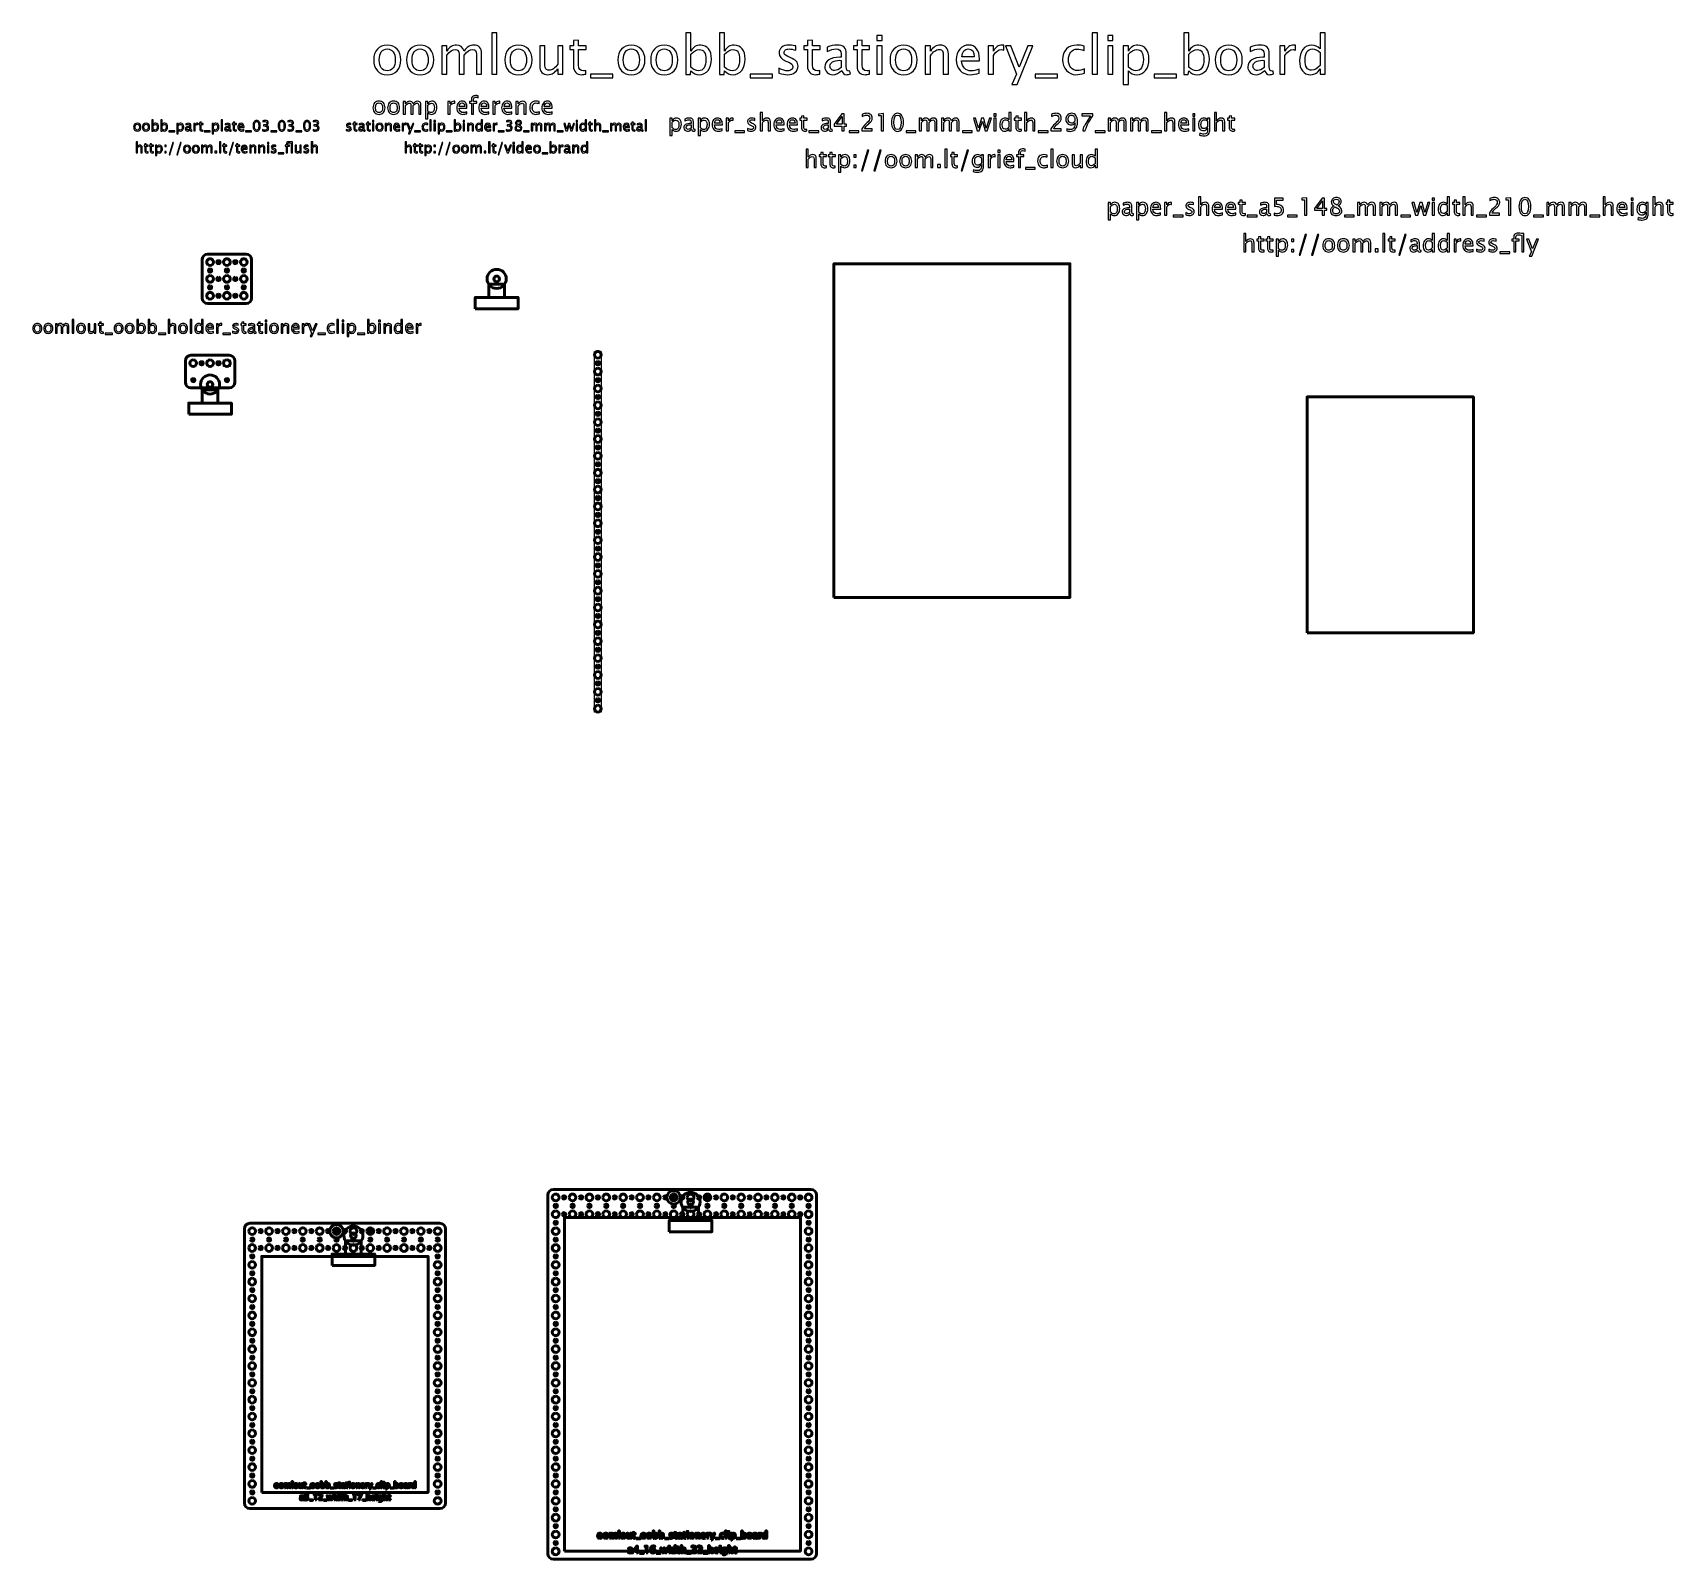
# Model space of a CAD drawing. Header units: centimetres. Extents: x -73 to 73, y -61 to 74.
import ezdxf

# ---------------------------------------------------------------- set-up
doc = ezdxf.new("R2010")
doc.units = ezdxf.units.CM
doc.header["$MEASUREMENT"] = 0
doc.layers.add('Layer 1', color=7, linetype='Continuous')

msp = doc.modelspace()

# ---------------------------------------------------------------- linework, layer by layer
at = {"layer": 'Layer 1', "lineweight": 53}
for points in [[(-1.5, 24.15), (19.5, 24.15), (19.5, 53.85), (-1.5, 53.85), (-1.5, 24.15)], [(-32.20002, 50.85001), (-30.80002, 50.85001), (-30.80002, 52.04017), (-32.20002, 52.04017), (-32.20002, 50.85001)], [(-33.40002, 49.85), (-29.60002, 49.85), (-29.60002, 50.85), (-33.40002, 50.85), (-33.40002, 49.85)], [(-57.70002, 41.45001), (-56.30002, 41.45001), (-56.30002, 42.64017), (-57.70002, 42.64017), (-57.70002, 41.45001)], [(-58.90002, 40.45), (-55.10002, 40.45), (-55.10002, 41.45), (-58.90002, 41.45), (-58.90002, 40.45)], [(40.6, 21), (55.4, 21), (55.4, 42), (40.6, 42), (40.6, 21)]]:
    msp.add_lwpolyline(points, close=True, dxfattribs=at)
at = {"layer": 'Layer 1', "color": 4}
msp.add_lwpolyline([(-55.8, 45.3), (-55.2, 45.3), (-55.2, 44.7), (-55.8, 44.7), (-55.8, 45.3)], close=True, dxfattribs=at)
at = {"layer": 'Layer 1'}
msp.add_lwpolyline([(-22.8, 46.05), (-22.2, 46.05), (-22.2, 13.95), (-22.8, 13.95), (-22.8, 46.05)], close=True, dxfattribs=at)
at = {"layer": 'Layer 1', "color": 4, "lineweight": 53}
for points in [[(-14.95002, -31.29999), (-13.55002, -31.29999), (-13.55002, -30.10983), (-14.95002, -30.10983), (-14.95002, -31.29999)], [(-25.47354, -60.7323), (-4.47354, -60.7323), (-4.47354, -31.0323), (-25.47354, -31.0323), (-25.47354, -60.7323)], [(-16.15002, -32.3), (-12.35002, -32.3), (-12.35002, -31.3), (-16.15002, -31.3), (-16.15002, -32.3)], [(-44.95002, -34.29999), (-43.55002, -34.29999), (-43.55002, -33.10983), (-44.95002, -33.10983), (-44.95002, -34.29999)], [(-52.4, -55.5), (-37.6, -55.5), (-37.6, -34.5), (-52.4, -34.5), (-52.4, -55.5)], [(-46.15002, -35.3), (-42.35002, -35.3), (-42.35002, -34.3), (-46.15002, -34.3), (-46.15002, -35.3)]]:
    msp.add_lwpolyline(points, close=True, dxfattribs=at)
at = {"layer": 'Layer 1', "lineweight": 53}
for centre, major_axis in [((-56.99999, 53.99999), (0, 0.30001)), ((-56.25, 54), (0, 0.15)), ((-55.49999, 53.99999), (0, 0.30001)), ((-54.75, 54), (0, 0.15)), ((-53.99999, 53.99999), (0, 0.30001)), ((-56.99999, 52.49999), (0, 0.30001)), ((-57, 53.25), (0, 0.15)), ((-56.25, 52.5), (0, 0.15)), ((-55.49999, 52.49999), (0, 0.30001)), ((-55.5, 53.25), (0, 0.15)), ((-54.75, 52.5), (0, 0.15)), ((-53.99999, 52.49999), (0, 0.30001)), ((-54, 53.25), (0, 0.15)), ((-31.5, 52.5), (0, 0.85)), ((-31.5, 52.5), (0, 0.25)), ((-56.99999, 50.99999), (0, 0.30001)), ((-57, 51.75), (0, 0.15)), ((-56.25, 51), (0, 0.15)), ((-55.49999, 50.99999), (0, 0.30001)), ((-55.5, 51.75), (0, 0.15)), ((-54.75, 51), (0, 0.15)), ((-53.99999, 50.99999), (0, 0.30001)), ((-54, 51.75), (0, 0.15)), ((-57, 43.1), (0, 0.85)), ((-57, 43.1), (0, 0.25)), ((-26.24999, -29.25001), (0, 0.30001)), ((-3.74999, -29.25001), (0, 0.30001)), ((-26.24999, -30.75001), (0, 0.30001)), ((-26.25, -30), (0, 0.15)), ((-3.74999, -30.75001), (0, 0.30001)), ((-3.75, -30), (0, 0.15)), ((-26.24999, -32.25001), (0, 0.30001)), ((-26.25, -31.5), (0, 0.15)), ((-3.74999, -32.25001), (0, 0.30001)), ((-3.75, -31.5), (0, 0.15)), ((-26.24999, -33.75001), (0, 0.30001)), ((-26.25, -33), (0, 0.15)), ((-3.74999, -33.75001), (0, 0.30001)), ((-3.75, -33), (0, 0.15)), ((-53.24999, -35.25001), (0, 0.30001)), ((-53.25, -34.5), (0, 0.15)), ((-36.74999, -35.25001), (0, 0.30001)), ((-36.75, -34.5), (0, 0.15)), ((-26.24999, -35.25001), (0, 0.30001)), ((-26.25, -34.5), (0, 0.15)), ((-3.74999, -35.25001), (0, 0.30001)), ((-3.75, -34.5), (0, 0.15)), ((-53.24999, -36.75001), (0, 0.30001)), ((-53.25, -36), (0, 0.15)), ((-36.74999, -36.75001), (0, 0.30001)), ((-36.75, -36), (0, 0.15)), ((-26.24999, -36.75001), (0, 0.30001)), ((-26.25, -36), (0, 0.15)), ((-3.74999, -36.75001), (0, 0.30001)), ((-3.75, -36), (0, 0.15)), ((-53.25, -37.5), (0, 0.15)), ((-36.75, -37.5), (0, 0.15)), ((-26.25, -37.5), (0, 0.15)), ((-3.75, -37.5), (0, 0.15)), ((-53.24999, -38.25001), (0, 0.30001)), ((-53.25, -39), (0, 0.15)), ((-36.74999, -38.25001), (0, 0.30001)), ((-36.75, -39), (0, 0.15)), ((-26.24999, -38.25001), (0, 0.30001)), ((-26.25, -39), (0, 0.15)), ((-3.74999, -38.25001), (0, 0.30001)), ((-3.75, -39), (0, 0.15)), ((-53.24999, -39.75001), (0, 0.30001)), ((-53.25, -40.5), (0, 0.15)), ((-36.74999, -39.75001), (0, 0.30001)), ((-36.75, -40.5), (0, 0.15)), ((-26.24999, -39.75001), (0, 0.30001)), ((-26.25, -40.5), (0, 0.15)), ((-3.74999, -39.75001), (0, 0.30001)), ((-3.75, -40.5), (0, 0.15)), ((-53.24999, -41.25001), (0, 0.30001)), ((-53.25, -42), (0, 0.15)), ((-36.74999, -41.25001), (0, 0.30001)), ((-36.75, -42), (0, 0.15)), ((-26.24999, -41.25001), (0, 0.30001)), ((-26.25, -42), (0, 0.15)), ((-3.74999, -41.25001), (0, 0.30001)), ((-3.75, -42), (0, 0.15)), ((-53.24999, -42.75001), (0, 0.30001)), ((-53.25, -43.5), (0, 0.15)), ((-36.74999, -42.75001), (0, 0.30001)), ((-36.75, -43.5), (0, 0.15)), ((-26.24999, -42.75001), (0, 0.30001)), ((-26.25, -43.5), (0, 0.15)), ((-3.74999, -42.75001), (0, 0.30001)), ((-3.75, -43.5), (0, 0.15)), ((-53.24999, -44.25001), (0, 0.30001)), ((-53.25, -45), (0, 0.15)), ((-36.74999, -44.25001), (0, 0.30001)), ((-36.75, -45), (0, 0.15)), ((-26.24999, -44.25001), (0, 0.30001)), ((-26.25, -45), (0, 0.15)), ((-3.74999, -44.25001), (0, 0.30001)), ((-3.75, -45), (0, 0.15)), ((-53.24999, -45.75001), (0, 0.30001)), ((-53.25, -46.5), (0, 0.15)), ((-36.74999, -45.75001), (0, 0.30001)), ((-36.75, -46.5), (0, 0.15)), ((-26.24999, -45.75001), (0, 0.30001)), ((-26.25, -46.5), (0, 0.15)), ((-3.74999, -45.75001), (0, 0.30001)), ((-3.75, -46.5), (0, 0.15)), ((-53.24999, -47.25001), (0, 0.30001)), ((-53.25, -48), (0, 0.15)), ((-36.74999, -47.25001), (0, 0.30001)), ((-36.75, -48), (0, 0.15)), ((-26.24999, -47.25001), (0, 0.30001)), ((-26.25, -48), (0, 0.15)), ((-3.74999, -47.25001), (0, 0.30001)), ((-3.75, -48), (0, 0.15)), ((-53.24999, -48.75001), (0, 0.30001)), ((-53.25, -49.5), (0, 0.15)), ((-36.74999, -48.75001), (0, 0.30001)), ((-36.75, -49.5), (0, 0.15)), ((-26.24999, -48.75001), (0, 0.30001)), ((-26.25, -49.5), (0, 0.15)), ((-3.74999, -48.75001), (0, 0.30001)), ((-3.75, -49.5), (0, 0.15)), ((-53.24999, -50.25001), (0, 0.30001)), ((-53.25, -51), (0, 0.15)), ((-36.74999, -50.25001), (0, 0.30001)), ((-36.75, -51), (0, 0.15)), ((-26.24999, -50.25001), (0, 0.30001)), ((-26.25, -51), (0, 0.15)), ((-3.74999, -50.25001), (0, 0.30001)), ((-3.75, -51), (0, 0.15)), ((-53.24999, -51.75001), (0, 0.30001)), ((-53.25, -52.5), (0, 0.15)), ((-36.74999, -51.75001), (0, 0.30001)), ((-36.75, -52.5), (0, 0.15)), ((-26.24999, -51.75001), (0, 0.30001)), ((-26.25, -52.5), (0, 0.15)), ((-3.74999, -51.75001), (0, 0.30001)), ((-3.75, -52.5), (0, 0.15)), ((-53.24999, -53.25001), (0, 0.30001)), ((-53.25, -54), (0, 0.15)), ((-36.74999, -53.25001), (0, 0.30001)), ((-36.75, -54), (0, 0.15)), ((-26.24999, -53.25001), (0, 0.30001)), ((-26.25, -54), (0, 0.15)), ((-3.74999, -53.25001), (0, 0.30001)), ((-3.75, -54), (0, 0.15)), ((-53.24999, -54.75001), (0, 0.30001)), ((-53.25, -55.5), (0, 0.15)), ((-36.74999, -54.75001), (0, 0.30001)), ((-36.75, -55.5), (0, 0.15)), ((-26.24999, -54.75001), (0, 0.30001)), ((-26.25, -55.5), (0, 0.15)), ((-3.74999, -54.75001), (0, 0.30001)), ((-3.75, -55.5), (0, 0.15)), ((-53.24999, -56.25001), (0, 0.30001)), ((-36.74999, -56.25001), (0, 0.30001)), ((-26.24999, -56.25001), (0, 0.30001)), ((-26.25, -57), (0, 0.15)), ((-3.74999, -56.25001), (0, 0.30001)), ((-3.75, -57), (0, 0.15)), ((-26.24999, -57.75001), (0, 0.30001)), ((-26.25, -58.5), (0, 0.15)), ((-3.74999, -57.75001), (0, 0.30001)), ((-3.75, -58.5), (0, 0.15)), ((-26.24999, -59.25001), (0, 0.30001)), ((-3.74999, -59.25001), (0, 0.30001)), ((-26.24999, -60.75001), (0, 0.30001)), ((-26.25, -60), (0, 0.15)), ((-3.74999, -60.75001), (0, 0.30001)), ((-3.75, -60), (0, 0.15))]:
    msp.add_ellipse(centre, major_axis=major_axis, ratio=1, dxfattribs=at)
at = {"layer": 'Layer 1', "color": 4, "lineweight": 53}
for centre, major_axis in [((-58.49999, 44.99999), (0, 0.30001)), ((-56.99999, 44.99999), (0, 0.30001)), ((-57.75, 45), (0, 0.15)), ((-56.25, 45), (0, 0.15)), ((-58.5, 43.5), (0, 0.15)), ((-55.5, 43.5), (0, 0.15)), ((-15.75, -29.25), (0, 0.15)), ((-14.25, -29.65), (0, 0.85)), ((-12.75, -29.25), (0, 0.15)), ((-14.25, -29.65), (0, 0.25)), ((-45.75, -32.25), (0, 0.15)), ((-44.25, -32.65), (0, 0.85)), ((-42.75, -32.25), (0, 0.15)), ((-44.25, -32.65), (0, 0.25))]:
    msp.add_ellipse(centre, major_axis=major_axis, ratio=1, dxfattribs=at)
at = {"layer": 'Layer 1'}
for points, knots in [([(-41.23695, 70.67579), (-41.60763, 70.67579), (-41.90132, 70.79406), (-42.11722, 71.0306), (-42.11722, 71.0306), (-42.33391, 71.26713), (-42.44186, 71.5886), (-42.44186, 71.99421), (-42.44186, 71.99421), (-42.44186, 72.39902), (-42.33391, 72.7197), (-42.11722, 72.95544), (-42.11722, 72.95544), (-41.90132, 73.19118), (-41.60763, 73.30945), (-41.23695, 73.30945), (-41.23695, 73.30945), (-40.86627, 73.30945), (-40.57258, 73.19118), (-40.35668, 72.95544), (-40.35668, 72.95544), (-40.13999, 72.7197), (-40.03204, 72.39902), (-40.03204, 71.99421), (-40.03204, 71.99421), (-40.03204, 71.5886), (-40.13999, 71.26713), (-40.35668, 71.0306), (-40.35668, 71.0306), (-40.57258, 70.79406), (-40.86627, 70.67579), (-41.23695, 70.67579)], [0, 0, 0, 0, 0.111111111, 0.111111111, 0.111111111, 0.111111111, 0.222222222, 0.222222222, 0.222222222, 0.222222222, 0.333333333, 0.333333333, 0.333333333, 0.333333333, 0.444444444, 0.444444444, 0.444444444, 0.444444444, 0.555555556, 0.555555556, 0.555555556, 0.555555556, 0.666666667, 0.666666667, 0.666666667, 0.666666667, 0.777777778, 0.777777778, 0.777777778, 0.777777778, 1, 1, 1, 1]), ([(-38.31119, 70.67579), (-38.68187, 70.67579), (-38.97556, 70.79406), (-39.19146, 71.0306), (-39.19146, 71.0306), (-39.40815, 71.26713), (-39.5161, 71.5886), (-39.5161, 71.99421), (-39.5161, 71.99421), (-39.5161, 72.39902), (-39.40815, 72.7197), (-39.19146, 72.95544), (-39.19146, 72.95544), (-38.97556, 73.19118), (-38.68187, 73.30945), (-38.31119, 73.30945), (-38.31119, 73.30945), (-37.94051, 73.30945), (-37.64682, 73.19118), (-37.43092, 72.95544), (-37.43092, 72.95544), (-37.21423, 72.7197), (-37.10628, 72.39902), (-37.10628, 71.99421), (-37.10628, 71.99421), (-37.10628, 71.5886), (-37.21423, 71.26713), (-37.43092, 71.0306), (-37.43092, 71.0306), (-37.64682, 70.79406), (-37.94051, 70.67579), (-38.31119, 70.67579)], [0, 0, 0, 0, 0.111111111, 0.111111111, 0.111111111, 0.111111111, 0.222222222, 0.222222222, 0.222222222, 0.222222222, 0.333333333, 0.333333333, 0.333333333, 0.333333333, 0.444444444, 0.444444444, 0.444444444, 0.444444444, 0.555555556, 0.555555556, 0.555555556, 0.555555556, 0.666666667, 0.666666667, 0.666666667, 0.666666667, 0.777777778, 0.777777778, 0.777777778, 0.777777778, 1, 1, 1, 1]), ([(-36.39032, 70.73294), (-36.39032, 70.73294), (-36.39032, 73.25707), (-36.39032, 73.25707), (-36.39032, 73.25707), (-36.39032, 73.25707), (-35.93312, 73.25707), (-35.93312, 73.25707), (-35.93312, 73.25707), (-35.93312, 73.25707), (-35.93312, 72.78002), (-35.93312, 72.78002), (-35.93312, 72.78002), (-35.71008, 73.13324), (-35.42433, 73.30945), (-35.07428, 73.30945), (-35.07428, 73.30945), (-34.73694, 73.30945), (-34.50754, 73.13324), (-34.38531, 72.78002), (-34.38531, 72.78002), (-34.16861, 73.13642), (-33.88604, 73.31422), (-33.53917, 73.31422), (-33.53917, 73.31422), (-33.31771, 73.31422), (-33.14547, 73.24913), (-33.02244, 73.11816), (-33.02244, 73.11816), (-32.89941, 72.98719), (-32.83749, 72.80383), (-32.83749, 72.56809), (-32.83749, 72.56809), (-32.83749, 72.56809), (-32.83749, 70.73294), (-32.83749, 70.73294), (-32.83749, 70.73294), (-32.83749, 70.73294), (-33.29469, 70.73294), (-33.29469, 70.73294), (-33.29469, 70.73294), (-33.29469, 70.73294), (-33.29469, 72.49268), (-33.29469, 72.49268), (-33.29469, 72.49268), (-33.29469, 72.78002), (-33.40899, 72.92369), (-33.63759, 72.92369), (-33.63759, 72.92369), (-33.87493, 72.92369), (-34.12416, 72.75621), (-34.38531, 72.42045), (-34.38531, 72.42045), (-34.38531, 72.42045), (-34.38531, 70.73294), (-34.38531, 70.73294), (-34.38531, 70.73294), (-34.38531, 70.73294), (-34.84251, 70.73294), (-34.84251, 70.73294), (-34.84251, 70.73294), (-34.84251, 70.73294), (-34.84251, 72.49427), (-34.84251, 72.49427), (-34.84251, 72.49427), (-34.84251, 72.78399), (-34.95839, 72.92845), (-35.19096, 72.92845), (-35.19096, 72.92845), (-35.42194, 72.92845), (-35.66959, 72.76018), (-35.93312, 72.42283), (-35.93312, 72.42283), (-35.93312, 72.42283), (-35.93312, 70.73294), (-35.93312, 70.73294), (-35.93312, 70.73294), (-35.93312, 70.73294), (-36.39032, 70.73294), (-36.39032, 70.73294)], [0, 0, 0, 0, 0.047619048, 0.047619048, 0.047619048, 0.047619048, 0.095238095, 0.095238095, 0.095238095, 0.095238095, 0.142857143, 0.142857143, 0.142857143, 0.142857143, 0.19047619, 0.19047619, 0.19047619, 0.19047619, 0.238095238, 0.238095238, 0.238095238, 0.238095238, 0.285714286, 0.285714286, 0.285714286, 0.285714286, 0.333333333, 0.333333333, 0.333333333, 0.333333333, 0.380952381, 0.380952381, 0.380952381, 0.380952381, 0.428571429, 0.428571429, 0.428571429, 0.428571429, 0.476190476, 0.476190476, 0.476190476, 0.476190476, 0.523809524, 0.523809524, 0.523809524, 0.523809524, 0.571428571, 0.571428571, 0.571428571, 0.571428571, 0.619047619, 0.619047619, 0.619047619, 0.619047619, 0.666666667, 0.666666667, 0.666666667, 0.666666667, 0.714285714, 0.714285714, 0.714285714, 0.714285714, 0.761904762, 0.761904762, 0.761904762, 0.761904762, 0.80952381, 0.80952381, 0.80952381, 0.80952381, 0.857142857, 0.857142857, 0.857142857, 0.857142857, 0.904761905, 0.904761905, 0.904761905, 0.904761905, 1, 1, 1, 1]), ([(-31.94373, 70.73294), (-31.94373, 70.73294), (-31.94373, 74.40483), (-31.94373, 74.40483), (-31.94373, 74.40483), (-31.94373, 74.40483), (-31.48653, 74.40483), (-31.48653, 74.40483), (-31.48653, 74.40483), (-31.48653, 74.40483), (-31.48653, 70.73294), (-31.48653, 70.73294), (-31.48653, 70.73294), (-31.48653, 70.73294), (-31.94373, 70.73294), (-31.94373, 70.73294)], [0, 0, 0, 0, 0.2, 0.2, 0.2, 0.2, 0.4, 0.4, 0.4, 0.4, 0.6, 0.6, 0.6, 0.6, 1, 1, 1, 1]), ([(-29.56248, 70.67579), (-29.93316, 70.67579), (-30.22685, 70.79406), (-30.44275, 71.0306), (-30.44275, 71.0306), (-30.65944, 71.26713), (-30.76739, 71.5886), (-30.76739, 71.99421), (-30.76739, 71.99421), (-30.76739, 72.39902), (-30.65944, 72.7197), (-30.44275, 72.95544), (-30.44275, 72.95544), (-30.22685, 73.19118), (-29.93316, 73.30945), (-29.56248, 73.30945), (-29.56248, 73.30945), (-29.1918, 73.30945), (-28.89811, 73.19118), (-28.68221, 72.95544), (-28.68221, 72.95544), (-28.46552, 72.7197), (-28.35757, 72.39902), (-28.35757, 71.99421), (-28.35757, 71.99421), (-28.35757, 71.5886), (-28.46552, 71.26713), (-28.68221, 71.0306), (-28.68221, 71.0306), (-28.89811, 70.79406), (-29.1918, 70.67579), (-29.56248, 70.67579)], [0, 0, 0, 0, 0.111111111, 0.111111111, 0.111111111, 0.111111111, 0.222222222, 0.222222222, 0.222222222, 0.222222222, 0.333333333, 0.333333333, 0.333333333, 0.333333333, 0.444444444, 0.444444444, 0.444444444, 0.444444444, 0.555555556, 0.555555556, 0.555555556, 0.555555556, 0.666666667, 0.666666667, 0.666666667, 0.666666667, 0.777777778, 0.777777778, 0.777777778, 0.777777778, 1, 1, 1, 1]), ([(-26.06046, 70.73294), (-26.06046, 70.73294), (-26.06046, 71.2076), (-26.06046, 71.2076), (-26.06046, 71.2076), (-26.30414, 70.8528), (-26.60021, 70.67579), (-26.94787, 70.67579), (-26.94787, 70.67579), (-27.16853, 70.67579), (-27.34395, 70.74485), (-27.47413, 70.88375), (-27.47413, 70.88375), (-27.6051, 71.02266), (-27.67018, 71.20919), (-27.67018, 71.44493), (-27.67018, 71.44493), (-27.67018, 71.44493), (-27.67018, 73.25707), (-27.67018, 73.25707), (-27.67018, 73.25707), (-27.67018, 73.25707), (-27.21298, 73.25707), (-27.21298, 73.25707), (-27.21298, 73.25707), (-27.21298, 73.25707), (-27.21298, 71.59416), (-27.21298, 71.59416), (-27.21298, 71.59416), (-27.21298, 71.40445), (-27.1852, 71.27031), (-27.13043, 71.19093), (-27.13043, 71.19093), (-27.07487, 71.11077), (-26.9828, 71.07108), (-26.85342, 71.07108), (-26.85342, 71.07108), (-26.57402, 71.07108), (-26.3089, 71.25443), (-26.06046, 71.62194), (-26.06046, 71.62194), (-26.06046, 71.62194), (-26.06046, 73.25707), (-26.06046, 73.25707), (-26.06046, 73.25707), (-26.06046, 73.25707), (-25.60326, 73.25707), (-25.60326, 73.25707), (-25.60326, 73.25707), (-25.60326, 73.25707), (-25.60326, 70.73294), (-25.60326, 70.73294), (-25.60326, 70.73294), (-25.60326, 70.73294), (-26.06046, 70.73294), (-26.06046, 70.73294)], [0, 0, 0, 0, 0.066666667, 0.066666667, 0.066666667, 0.066666667, 0.133333333, 0.133333333, 0.133333333, 0.133333333, 0.2, 0.2, 0.2, 0.2, 0.266666667, 0.266666667, 0.266666667, 0.266666667, 0.333333333, 0.333333333, 0.333333333, 0.333333333, 0.4, 0.4, 0.4, 0.4, 0.466666667, 0.466666667, 0.466666667, 0.466666667, 0.533333333, 0.533333333, 0.533333333, 0.533333333, 0.6, 0.6, 0.6, 0.6, 0.666666667, 0.666666667, 0.666666667, 0.666666667, 0.733333333, 0.733333333, 0.733333333, 0.733333333, 0.8, 0.8, 0.8, 0.8, 0.866666667, 0.866666667, 0.866666667, 0.866666667, 1, 1, 1, 1]), ([(-23.55697, 70.73373), (-23.69825, 70.69484), (-23.82129, 70.67579), (-23.92527, 70.67579), (-23.92527, 70.67579), (-24.15863, 70.67579), (-24.3404, 70.74247), (-24.47057, 70.87582), (-24.47057, 70.87582), (-24.60154, 71.00917), (-24.66663, 71.19411), (-24.66663, 71.43144), (-24.66663, 71.43144), (-24.66663, 71.43144), (-24.66663, 72.91417), (-24.66663, 72.91417), (-24.66663, 72.91417), (-24.66663, 72.91417), (-24.98254, 72.91417), (-24.98254, 72.91417), (-24.98254, 72.91417), (-24.98254, 72.91417), (-24.98254, 73.25707), (-24.98254, 73.25707), (-24.98254, 73.25707), (-24.98254, 73.25707), (-24.66663, 73.25707), (-24.66663, 73.25707), (-24.66663, 73.25707), (-24.66663, 73.25707), (-24.66663, 73.71347), (-24.66663, 73.71347), (-24.66663, 73.71347), (-24.66663, 73.71347), (-24.20943, 73.75713), (-24.20943, 73.75713), (-24.20943, 73.75713), (-24.20943, 73.75713), (-24.20943, 73.25707), (-24.20943, 73.25707), (-24.20943, 73.25707), (-24.20943, 73.25707), (-23.54744, 73.25707), (-23.54744, 73.25707), (-23.54744, 73.25707), (-23.54744, 73.25707), (-23.54744, 72.91417), (-23.54744, 72.91417), (-23.54744, 72.91417), (-23.54744, 72.91417), (-24.20943, 72.91417), (-24.20943, 72.91417), (-24.20943, 72.91417), (-24.20943, 72.91417), (-24.20943, 71.51399), (-24.20943, 71.51399), (-24.20943, 71.51399), (-24.20943, 71.18379), (-24.06576, 71.01869), (-23.77922, 71.01869), (-23.77922, 71.01869), (-23.7181, 71.01869), (-23.64428, 71.02901), (-23.55697, 71.04885), (-23.55697, 71.04885), (-23.55697, 71.04885), (-23.55697, 70.73373), (-23.55697, 70.73373)], [0, 0, 0, 0, 0.055555556, 0.055555556, 0.055555556, 0.055555556, 0.111111111, 0.111111111, 0.111111111, 0.111111111, 0.166666667, 0.166666667, 0.166666667, 0.166666667, 0.222222222, 0.222222222, 0.222222222, 0.222222222, 0.277777778, 0.277777778, 0.277777778, 0.277777778, 0.333333333, 0.333333333, 0.333333333, 0.333333333, 0.388888889, 0.388888889, 0.388888889, 0.388888889, 0.444444444, 0.444444444, 0.444444444, 0.444444444, 0.5, 0.5, 0.5, 0.5, 0.555555556, 0.555555556, 0.555555556, 0.555555556, 0.611111111, 0.611111111, 0.611111111, 0.611111111, 0.666666667, 0.666666667, 0.666666667, 0.666666667, 0.722222222, 0.722222222, 0.722222222, 0.722222222, 0.777777778, 0.777777778, 0.777777778, 0.777777778, 0.833333333, 0.833333333, 0.833333333, 0.833333333, 0.888888889, 0.888888889, 0.888888889, 0.888888889, 1, 1, 1, 1]), ([(-19.51836, 70.67579), (-19.88904, 70.67579), (-20.18273, 70.79406), (-20.39863, 71.0306), (-20.39863, 71.0306), (-20.61532, 71.26713), (-20.72327, 71.5886), (-20.72327, 71.99421), (-20.72327, 71.99421), (-20.72327, 72.39902), (-20.61532, 72.7197), (-20.39863, 72.95544), (-20.39863, 72.95544), (-20.18273, 73.19118), (-19.88904, 73.30945), (-19.51836, 73.30945), (-19.51836, 73.30945), (-19.14768, 73.30945), (-18.85399, 73.19118), (-18.63809, 72.95544), (-18.63809, 72.95544), (-18.4214, 72.7197), (-18.31345, 72.39902), (-18.31345, 71.99421), (-18.31345, 71.99421), (-18.31345, 71.5886), (-18.4214, 71.26713), (-18.63809, 71.0306), (-18.63809, 71.0306), (-18.85399, 70.79406), (-19.14768, 70.67579), (-19.51836, 70.67579)], [0, 0, 0, 0, 0.111111111, 0.111111111, 0.111111111, 0.111111111, 0.222222222, 0.222222222, 0.222222222, 0.222222222, 0.333333333, 0.333333333, 0.333333333, 0.333333333, 0.444444444, 0.444444444, 0.444444444, 0.444444444, 0.555555556, 0.555555556, 0.555555556, 0.555555556, 0.666666667, 0.666666667, 0.666666667, 0.666666667, 0.777777778, 0.777777778, 0.777777778, 0.777777778, 1, 1, 1, 1]), ([(-16.5926, 70.67579), (-16.96328, 70.67579), (-17.25697, 70.79406), (-17.47287, 71.0306), (-17.47287, 71.0306), (-17.68956, 71.26713), (-17.79751, 71.5886), (-17.79751, 71.99421), (-17.79751, 71.99421), (-17.79751, 72.39902), (-17.68956, 72.7197), (-17.47287, 72.95544), (-17.47287, 72.95544), (-17.25697, 73.19118), (-16.96328, 73.30945), (-16.5926, 73.30945), (-16.5926, 73.30945), (-16.22192, 73.30945), (-15.92823, 73.19118), (-15.71233, 72.95544), (-15.71233, 72.95544), (-15.49564, 72.7197), (-15.38769, 72.39902), (-15.38769, 71.99421), (-15.38769, 71.99421), (-15.38769, 71.5886), (-15.49564, 71.26713), (-15.71233, 71.0306), (-15.71233, 71.0306), (-15.92823, 70.79406), (-16.22192, 70.67579), (-16.5926, 70.67579)], [0, 0, 0, 0, 0.111111111, 0.111111111, 0.111111111, 0.111111111, 0.222222222, 0.222222222, 0.222222222, 0.222222222, 0.333333333, 0.333333333, 0.333333333, 0.333333333, 0.444444444, 0.444444444, 0.444444444, 0.444444444, 0.555555556, 0.555555556, 0.555555556, 0.555555556, 0.666666667, 0.666666667, 0.666666667, 0.666666667, 0.777777778, 0.777777778, 0.777777778, 0.777777778, 1, 1, 1, 1]), ([(-14.67173, 70.70436), (-14.67173, 70.70436), (-14.67173, 74.40483), (-14.67173, 74.40483), (-14.67173, 74.40483), (-14.67173, 74.40483), (-14.21453, 74.40483), (-14.21453, 74.40483), (-14.21453, 74.40483), (-14.21453, 74.40483), (-14.21453, 72.78002), (-14.21453, 72.78002), (-14.21453, 72.78002), (-14.0272, 73.13324), (-13.74542, 73.30945), (-13.36998, 73.30945), (-13.36998, 73.30945), (-13.06597, 73.30945), (-12.82705, 73.19912), (-12.65243, 72.97767), (-12.65243, 72.97767), (-12.4778, 72.75621), (-12.39049, 72.45379), (-12.39049, 72.07041), (-12.39049, 72.07041), (-12.39049, 71.6529), (-12.48971, 71.31555), (-12.68735, 71.05997), (-12.68735, 71.05997), (-12.885, 70.80358), (-13.14535, 70.67579), (-13.46761, 70.67579), (-13.46761, 70.67579), (-13.76685, 70.67579), (-14.01609, 70.79009), (-14.21453, 71.01948), (-14.21453, 71.01948), (-14.21453, 71.01948), (-14.27009, 70.70436), (-14.27009, 70.70436), (-14.27009, 70.70436), (-14.27009, 70.70436), (-14.67173, 70.70436), (-14.67173, 70.70436)], [0, 0, 0, 0, 0.083333333, 0.083333333, 0.083333333, 0.083333333, 0.166666667, 0.166666667, 0.166666667, 0.166666667, 0.25, 0.25, 0.25, 0.25, 0.333333333, 0.333333333, 0.333333333, 0.333333333, 0.416666667, 0.416666667, 0.416666667, 0.416666667, 0.5, 0.5, 0.5, 0.5, 0.583333333, 0.583333333, 0.583333333, 0.583333333, 0.666666667, 0.666666667, 0.666666667, 0.666666667, 0.75, 0.75, 0.75, 0.75, 0.833333333, 0.833333333, 0.833333333, 0.833333333, 1, 1, 1, 1]), ([(-11.67453, 70.70436), (-11.67453, 70.70436), (-11.67453, 74.40483), (-11.67453, 74.40483), (-11.67453, 74.40483), (-11.67453, 74.40483), (-11.21733, 74.40483), (-11.21733, 74.40483), (-11.21733, 74.40483), (-11.21733, 74.40483), (-11.21733, 72.78002), (-11.21733, 72.78002), (-11.21733, 72.78002), (-11.03, 73.13324), (-10.74822, 73.30945), (-10.37278, 73.30945), (-10.37278, 73.30945), (-10.06877, 73.30945), (-9.82985, 73.19912), (-9.65523, 72.97767), (-9.65523, 72.97767), (-9.4806, 72.75621), (-9.39329, 72.45379), (-9.39329, 72.07041), (-9.39329, 72.07041), (-9.39329, 71.6529), (-9.49251, 71.31555), (-9.69015, 71.05997), (-9.69015, 71.05997), (-9.8878, 70.80358), (-10.14815, 70.67579), (-10.47041, 70.67579), (-10.47041, 70.67579), (-10.76965, 70.67579), (-11.01889, 70.79009), (-11.21733, 71.01948), (-11.21733, 71.01948), (-11.21733, 71.01948), (-11.27289, 70.70436), (-11.27289, 70.70436), (-11.27289, 70.70436), (-11.27289, 70.70436), (-11.67453, 70.70436), (-11.67453, 70.70436)], [0, 0, 0, 0, 0.083333333, 0.083333333, 0.083333333, 0.083333333, 0.166666667, 0.166666667, 0.166666667, 0.166666667, 0.25, 0.25, 0.25, 0.25, 0.333333333, 0.333333333, 0.333333333, 0.333333333, 0.416666667, 0.416666667, 0.416666667, 0.416666667, 0.5, 0.5, 0.5, 0.5, 0.583333333, 0.583333333, 0.583333333, 0.583333333, 0.666666667, 0.666666667, 0.666666667, 0.666666667, 0.75, 0.75, 0.75, 0.75, 0.833333333, 0.833333333, 0.833333333, 0.833333333, 1, 1, 1, 1]), ([(-6.38657, 70.82343), (-6.38657, 70.82343), (-6.38657, 71.24253), (-6.38657, 71.24253), (-6.38657, 71.24253), (-6.08732, 71.0933), (-5.82777, 71.01869), (-5.60631, 71.01869), (-5.60631, 71.01869), (-5.47455, 71.01869), (-5.36501, 71.05441), (-5.27849, 71.12585), (-5.27849, 71.12585), (-5.19197, 71.19649), (-5.14832, 71.28539), (-5.14832, 71.39255), (-5.14832, 71.39255), (-5.14832, 71.54892), (-5.26976, 71.6783), (-5.51265, 71.78069), (-5.51265, 71.78069), (-5.51265, 71.78069), (-5.78014, 71.8942), (-5.78014, 71.8942), (-5.78014, 71.8942), (-6.17464, 72.05771), (-6.37228, 72.29425), (-6.37228, 72.60143), (-6.37228, 72.60143), (-6.37228, 72.8213), (-6.29449, 72.99433), (-6.13892, 73.12054), (-6.13892, 73.12054), (-5.98334, 73.24675), (-5.76982, 73.30945), (-5.49915, 73.30945), (-5.49915, 73.30945), (-5.35866, 73.30945), (-5.18404, 73.2904), (-4.97687, 73.25151), (-4.97687, 73.25151), (-4.97687, 73.25151), (-4.88162, 73.23325), (-4.88162, 73.23325), (-4.88162, 73.23325), (-4.88162, 73.23325), (-4.88162, 72.85225), (-4.88162, 72.85225), (-4.88162, 72.85225), (-5.13641, 72.92845), (-5.33961, 72.96655), (-5.49122, 72.96655), (-5.49122, 72.96655), (-5.62457, 72.96655), (-5.73014, 72.93718), (-5.8103, 72.87924), (-5.8103, 72.87924), (-5.88968, 72.8213), (-5.92937, 72.74351), (-5.92937, 72.64588), (-5.92937, 72.64588), (-5.92937, 72.50856), (-5.81824, 72.39188), (-5.5952, 72.29742), (-5.5952, 72.29742), (-5.5952, 72.29742), (-5.37533, 72.20455), (-5.37533, 72.20455), (-5.37533, 72.20455), (-5.12609, 72.09978), (-4.94988, 71.98865), (-4.84669, 71.87197), (-4.84669, 71.87197), (-4.74271, 71.75529), (-4.69112, 71.60924), (-4.69112, 71.43462), (-4.69112, 71.43462), (-4.69112, 71.21316), (-4.77843, 71.03139), (-4.95385, 70.88931), (-4.95385, 70.88931), (-5.12847, 70.74723), (-5.35231, 70.67579), (-5.62457, 70.67579), (-5.62457, 70.67579), (-5.83412, 70.67579), (-6.08732, 70.725), (-6.38657, 70.82343)], [0, 0, 0, 0, 0.043478261, 0.043478261, 0.043478261, 0.043478261, 0.086956522, 0.086956522, 0.086956522, 0.086956522, 0.130434783, 0.130434783, 0.130434783, 0.130434783, 0.173913043, 0.173913043, 0.173913043, 0.173913043, 0.217391304, 0.217391304, 0.217391304, 0.217391304, 0.260869565, 0.260869565, 0.260869565, 0.260869565, 0.304347826, 0.304347826, 0.304347826, 0.304347826, 0.347826087, 0.347826087, 0.347826087, 0.347826087, 0.391304348, 0.391304348, 0.391304348, 0.391304348, 0.434782609, 0.434782609, 0.434782609, 0.434782609, 0.47826087, 0.47826087, 0.47826087, 0.47826087, 0.52173913, 0.52173913, 0.52173913, 0.52173913, 0.565217391, 0.565217391, 0.565217391, 0.565217391, 0.608695652, 0.608695652, 0.608695652, 0.608695652, 0.652173913, 0.652173913, 0.652173913, 0.652173913, 0.695652174, 0.695652174, 0.695652174, 0.695652174, 0.739130435, 0.739130435, 0.739130435, 0.739130435, 0.782608696, 0.782608696, 0.782608696, 0.782608696, 0.826086957, 0.826086957, 0.826086957, 0.826086957, 0.869565217, 0.869565217, 0.869565217, 0.869565217, 0.913043478, 0.913043478, 0.913043478, 0.913043478, 1, 1, 1, 1]), ([(-2.73929, 70.73373), (-2.88057, 70.69484), (-3.00361, 70.67579), (-3.10759, 70.67579), (-3.10759, 70.67579), (-3.34095, 70.67579), (-3.52272, 70.74247), (-3.65289, 70.87582), (-3.65289, 70.87582), (-3.78386, 71.00917), (-3.84895, 71.19411), (-3.84895, 71.43144), (-3.84895, 71.43144), (-3.84895, 71.43144), (-3.84895, 72.91417), (-3.84895, 72.91417), (-3.84895, 72.91417), (-3.84895, 72.91417), (-4.16486, 72.91417), (-4.16486, 72.91417), (-4.16486, 72.91417), (-4.16486, 72.91417), (-4.16486, 73.25707), (-4.16486, 73.25707), (-4.16486, 73.25707), (-4.16486, 73.25707), (-3.84895, 73.25707), (-3.84895, 73.25707), (-3.84895, 73.25707), (-3.84895, 73.25707), (-3.84895, 73.71347), (-3.84895, 73.71347), (-3.84895, 73.71347), (-3.84895, 73.71347), (-3.39175, 73.75713), (-3.39175, 73.75713), (-3.39175, 73.75713), (-3.39175, 73.75713), (-3.39175, 73.25707), (-3.39175, 73.25707), (-3.39175, 73.25707), (-3.39175, 73.25707), (-2.72976, 73.25707), (-2.72976, 73.25707), (-2.72976, 73.25707), (-2.72976, 73.25707), (-2.72976, 72.91417), (-2.72976, 72.91417), (-2.72976, 72.91417), (-2.72976, 72.91417), (-3.39175, 72.91417), (-3.39175, 72.91417), (-3.39175, 72.91417), (-3.39175, 72.91417), (-3.39175, 71.51399), (-3.39175, 71.51399), (-3.39175, 71.51399), (-3.39175, 71.18379), (-3.24808, 71.01869), (-2.96154, 71.01869), (-2.96154, 71.01869), (-2.90042, 71.01869), (-2.8266, 71.02901), (-2.73929, 71.04885), (-2.73929, 71.04885), (-2.73929, 71.04885), (-2.73929, 70.73373), (-2.73929, 70.73373)], [0, 0, 0, 0, 0.055555556, 0.055555556, 0.055555556, 0.055555556, 0.111111111, 0.111111111, 0.111111111, 0.111111111, 0.166666667, 0.166666667, 0.166666667, 0.166666667, 0.222222222, 0.222222222, 0.222222222, 0.222222222, 0.277777778, 0.277777778, 0.277777778, 0.277777778, 0.333333333, 0.333333333, 0.333333333, 0.333333333, 0.388888889, 0.388888889, 0.388888889, 0.388888889, 0.444444444, 0.444444444, 0.444444444, 0.444444444, 0.5, 0.5, 0.5, 0.5, 0.555555556, 0.555555556, 0.555555556, 0.555555556, 0.611111111, 0.611111111, 0.611111111, 0.611111111, 0.666666667, 0.666666667, 0.666666667, 0.666666667, 0.722222222, 0.722222222, 0.722222222, 0.722222222, 0.777777778, 0.777777778, 0.777777778, 0.777777778, 0.833333333, 0.833333333, 0.833333333, 0.833333333, 0.888888889, 0.888888889, 0.888888889, 0.888888889, 1, 1, 1, 1]), ([(-0.78586, 71.05441), (-1.0605, 70.802), (-1.32482, 70.67579), (-1.57882, 70.67579), (-1.57882, 70.67579), (-1.78758, 70.67579), (-1.96141, 70.74088), (-2.09873, 70.87185), (-2.09873, 70.87185), (-2.23684, 71.00282), (-2.30589, 71.16792), (-2.30589, 71.36715), (-2.30589, 71.36715), (-2.30589, 71.64258), (-2.19001, 71.85451), (-1.95823, 72.00215), (-1.95823, 72.00215), (-1.72646, 72.14978), (-1.39388, 72.2236), (-0.96049, 72.2236), (-0.96049, 72.2236), (-0.96049, 72.2236), (-0.85333, 72.2236), (-0.85333, 72.2236), (-0.85333, 72.2236), (-0.85333, 72.2236), (-0.85333, 72.52761), (-0.85333, 72.52761), (-0.85333, 72.52761), (-0.85333, 72.8205), (-1.00573, 72.96655), (-1.31133, 72.96655), (-1.31133, 72.96655), (-1.54786, 72.96655), (-1.80663, 72.89194), (-2.08682, 72.74272), (-2.08682, 72.74272), (-2.08682, 72.74272), (-2.08682, 73.11895), (-2.08682, 73.11895), (-2.08682, 73.11895), (-1.77884, 73.24595), (-1.48833, 73.30945), (-1.21608, 73.30945), (-1.21608, 73.30945), (-0.93588, 73.30945), (-0.72871, 73.24595), (-0.59616, 73.11816), (-0.59616, 73.11816), (-0.46281, 72.99037), (-0.39613, 72.79352), (-0.39613, 72.52761), (-0.39613, 72.52761), (-0.39613, 72.52761), (-0.39613, 71.38699), (-0.39613, 71.38699), (-0.39613, 71.38699), (-0.39613, 71.12585), (-0.31596, 70.99488), (-0.15483, 70.99488), (-0.15483, 70.99488), (-0.13499, 70.99488), (-0.10562, 70.99805), (-0.06673, 71.0044), (-0.06673, 71.0044), (-0.06673, 71.0044), (-0.03418, 70.7504), (-0.03418, 70.7504), (-0.03418, 70.7504), (-0.13816, 70.7004), (-0.25246, 70.67579), (-0.37788, 70.67579), (-0.37788, 70.67579), (-0.59139, 70.67579), (-0.72713, 70.802), (-0.78586, 71.05441)], [0, 0, 0, 0, 0.05, 0.05, 0.05, 0.05, 0.1, 0.1, 0.1, 0.1, 0.15, 0.15, 0.15, 0.15, 0.2, 0.2, 0.2, 0.2, 0.25, 0.25, 0.25, 0.25, 0.3, 0.3, 0.3, 0.3, 0.35, 0.35, 0.35, 0.35, 0.4, 0.4, 0.4, 0.4, 0.45, 0.45, 0.45, 0.45, 0.5, 0.5, 0.5, 0.5, 0.55, 0.55, 0.55, 0.55, 0.6, 0.6, 0.6, 0.6, 0.65, 0.65, 0.65, 0.65, 0.7, 0.7, 0.7, 0.7, 0.75, 0.75, 0.75, 0.75, 0.8, 0.8, 0.8, 0.8, 0.85, 0.85, 0.85, 0.85, 0.9, 0.9, 0.9, 0.9, 1, 1, 1, 1]), ([(1.67158, 70.73373), (1.5303, 70.69484), (1.40726, 70.67579), (1.30328, 70.67579), (1.30328, 70.67579), (1.06992, 70.67579), (0.88815, 70.74247), (0.75798, 70.87582), (0.75798, 70.87582), (0.62701, 71.00917), (0.56192, 71.19411), (0.56192, 71.43144), (0.56192, 71.43144), (0.56192, 71.43144), (0.56192, 72.91417), (0.56192, 72.91417), (0.56192, 72.91417), (0.56192, 72.91417), (0.24601, 72.91417), (0.24601, 72.91417), (0.24601, 72.91417), (0.24601, 72.91417), (0.24601, 73.25707), (0.24601, 73.25707), (0.24601, 73.25707), (0.24601, 73.25707), (0.56192, 73.25707), (0.56192, 73.25707), (0.56192, 73.25707), (0.56192, 73.25707), (0.56192, 73.71347), (0.56192, 73.71347), (0.56192, 73.71347), (0.56192, 73.71347), (1.01912, 73.75713), (1.01912, 73.75713), (1.01912, 73.75713), (1.01912, 73.75713), (1.01912, 73.25707), (1.01912, 73.25707), (1.01912, 73.25707), (1.01912, 73.25707), (1.68111, 73.25707), (1.68111, 73.25707), (1.68111, 73.25707), (1.68111, 73.25707), (1.68111, 72.91417), (1.68111, 72.91417), (1.68111, 72.91417), (1.68111, 72.91417), (1.01912, 72.91417), (1.01912, 72.91417), (1.01912, 72.91417), (1.01912, 72.91417), (1.01912, 71.51399), (1.01912, 71.51399), (1.01912, 71.51399), (1.01912, 71.18379), (1.16279, 71.01869), (1.44933, 71.01869), (1.44933, 71.01869), (1.51045, 71.01869), (1.58427, 71.02901), (1.67158, 71.04885), (1.67158, 71.04885), (1.67158, 71.04885), (1.67158, 70.73373), (1.67158, 70.73373)], [0, 0, 0, 0, 0.055555556, 0.055555556, 0.055555556, 0.055555556, 0.111111111, 0.111111111, 0.111111111, 0.111111111, 0.166666667, 0.166666667, 0.166666667, 0.166666667, 0.222222222, 0.222222222, 0.222222222, 0.222222222, 0.277777778, 0.277777778, 0.277777778, 0.277777778, 0.333333333, 0.333333333, 0.333333333, 0.333333333, 0.388888889, 0.388888889, 0.388888889, 0.388888889, 0.444444444, 0.444444444, 0.444444444, 0.444444444, 0.5, 0.5, 0.5, 0.5, 0.555555556, 0.555555556, 0.555555556, 0.555555556, 0.611111111, 0.611111111, 0.611111111, 0.611111111, 0.666666667, 0.666666667, 0.666666667, 0.666666667, 0.722222222, 0.722222222, 0.722222222, 0.722222222, 0.777777778, 0.777777778, 0.777777778, 0.777777778, 0.833333333, 0.833333333, 0.833333333, 0.833333333, 0.888888889, 0.888888889, 0.888888889, 0.888888889, 1, 1, 1, 1]), ([(2.32405, 73.71903), (2.32405, 73.71903), (2.32405, 74.17623), (2.32405, 74.17623), (2.32405, 74.17623), (2.32405, 74.17623), (2.78125, 74.17623), (2.78125, 74.17623), (2.78125, 74.17623), (2.78125, 74.17623), (2.78125, 73.71903), (2.78125, 73.71903), (2.78125, 73.71903), (2.78125, 73.71903), (2.32405, 73.71903), (2.32405, 73.71903)], [0, 0, 0, 0, 0.2, 0.2, 0.2, 0.2, 0.4, 0.4, 0.4, 0.4, 0.6, 0.6, 0.6, 0.6, 1, 1, 1, 1]), ([(2.32405, 70.73294), (2.32405, 70.73294), (2.32405, 73.25707), (2.32405, 73.25707), (2.32405, 73.25707), (2.32405, 73.25707), (2.78125, 73.25707), (2.78125, 73.25707), (2.78125, 73.25707), (2.78125, 73.25707), (2.78125, 70.73294), (2.78125, 70.73294), (2.78125, 70.73294), (2.78125, 70.73294), (2.32405, 70.73294), (2.32405, 70.73294)], [0, 0, 0, 0, 0.2, 0.2, 0.2, 0.2, 0.4, 0.4, 0.4, 0.4, 0.6, 0.6, 0.6, 0.6, 1, 1, 1, 1]), ([(4.7053, 70.67579), (4.33462, 70.67579), (4.04093, 70.79406), (3.82503, 71.0306), (3.82503, 71.0306), (3.60834, 71.26713), (3.50039, 71.5886), (3.50039, 71.99421), (3.50039, 71.99421), (3.50039, 72.39902), (3.60834, 72.7197), (3.82503, 72.95544), (3.82503, 72.95544), (4.04093, 73.19118), (4.33462, 73.30945), (4.7053, 73.30945), (4.7053, 73.30945), (5.07598, 73.30945), (5.36967, 73.19118), (5.58557, 72.95544), (5.58557, 72.95544), (5.80226, 72.7197), (5.91021, 72.39902), (5.91021, 71.99421), (5.91021, 71.99421), (5.91021, 71.5886), (5.80226, 71.26713), (5.58557, 71.0306), (5.58557, 71.0306), (5.36967, 70.79406), (5.07598, 70.67579), (4.7053, 70.67579)], [0, 0, 0, 0, 0.111111111, 0.111111111, 0.111111111, 0.111111111, 0.222222222, 0.222222222, 0.222222222, 0.222222222, 0.333333333, 0.333333333, 0.333333333, 0.333333333, 0.444444444, 0.444444444, 0.444444444, 0.444444444, 0.555555556, 0.555555556, 0.555555556, 0.555555556, 0.666666667, 0.666666667, 0.666666667, 0.666666667, 0.777777778, 0.777777778, 0.777777778, 0.777777778, 1, 1, 1, 1]), ([(6.62617, 70.73294), (6.62617, 70.73294), (6.62617, 73.25707), (6.62617, 73.25707), (6.62617, 73.25707), (6.62617, 73.25707), (7.08337, 73.25707), (7.08337, 73.25707), (7.08337, 73.25707), (7.08337, 73.25707), (7.08337, 72.78002), (7.08337, 72.78002), (7.08337, 72.78002), (7.32546, 73.13324), (7.62233, 73.30945), (7.97316, 73.30945), (7.97316, 73.30945), (8.19383, 73.30945), (8.36925, 73.2404), (8.49863, 73.10149), (8.49863, 73.10149), (8.62801, 72.96338), (8.6931, 72.77685), (8.6931, 72.54348), (8.6931, 72.54348), (8.6931, 72.54348), (8.6931, 70.73294), (8.6931, 70.73294), (8.6931, 70.73294), (8.6931, 70.73294), (8.2359, 70.73294), (8.2359, 70.73294), (8.2359, 70.73294), (8.2359, 70.73294), (8.2359, 72.39426), (8.2359, 72.39426), (8.2359, 72.39426), (8.2359, 72.58158), (8.20811, 72.71493), (8.15335, 72.79431), (8.15335, 72.79431), (8.09778, 72.87448), (8.0065, 72.91417), (7.87871, 72.91417), (7.87871, 72.91417), (7.59772, 72.91417), (7.33261, 72.73081), (7.08337, 72.3641), (7.08337, 72.3641), (7.08337, 72.3641), (7.08337, 70.73294), (7.08337, 70.73294), (7.08337, 70.73294), (7.08337, 70.73294), (6.62617, 70.73294), (6.62617, 70.73294)], [0, 0, 0, 0, 0.066666667, 0.066666667, 0.066666667, 0.066666667, 0.133333333, 0.133333333, 0.133333333, 0.133333333, 0.2, 0.2, 0.2, 0.2, 0.266666667, 0.266666667, 0.266666667, 0.266666667, 0.333333333, 0.333333333, 0.333333333, 0.333333333, 0.4, 0.4, 0.4, 0.4, 0.466666667, 0.466666667, 0.466666667, 0.466666667, 0.533333333, 0.533333333, 0.533333333, 0.533333333, 0.6, 0.6, 0.6, 0.6, 0.666666667, 0.666666667, 0.666666667, 0.666666667, 0.733333333, 0.733333333, 0.733333333, 0.733333333, 0.8, 0.8, 0.8, 0.8, 0.866666667, 0.866666667, 0.866666667, 0.866666667, 1, 1, 1, 1]), ([(11.43471, 70.8139), (11.12753, 70.72183), (10.8648, 70.67579), (10.64573, 70.67579), (10.64573, 70.67579), (10.27187, 70.67579), (9.96786, 70.79962), (9.73371, 71.04647), (9.73371, 71.04647), (9.49955, 71.29333), (9.38208, 71.61321), (9.38208, 72.00691), (9.38208, 72.00691), (9.38208, 72.3887), (9.48526, 72.70223), (9.69243, 72.9475), (9.69243, 72.9475), (9.8996, 73.19198), (10.16471, 73.31422), (10.48777, 73.31422), (10.48777, 73.31422), (10.79336, 73.31422), (11.0299, 73.20547), (11.19659, 72.98798), (11.19659, 72.98798), (11.36328, 72.7705), (11.44662, 72.46252), (11.44662, 72.06327), (11.44662, 72.06327), (11.44662, 72.06327), (11.44424, 71.92357), (11.44424, 71.92357), (11.44424, 71.92357), (11.44424, 71.92357), (9.8488, 71.92357), (9.8488, 71.92357), (9.8488, 71.92357), (9.91548, 71.32032), (10.20996, 71.01869), (10.73145, 71.01869), (10.73145, 71.01869), (10.92274, 71.01869), (11.1569, 71.07267), (11.43471, 71.18062), (11.43471, 71.18062), (11.43471, 71.18062), (11.43471, 70.8139), (11.43471, 70.8139)], [0, 0, 0, 0, 0.076923077, 0.076923077, 0.076923077, 0.076923077, 0.153846154, 0.153846154, 0.153846154, 0.153846154, 0.230769231, 0.230769231, 0.230769231, 0.230769231, 0.307692308, 0.307692308, 0.307692308, 0.307692308, 0.384615385, 0.384615385, 0.384615385, 0.384615385, 0.461538462, 0.461538462, 0.461538462, 0.461538462, 0.538461538, 0.538461538, 0.538461538, 0.538461538, 0.615384615, 0.615384615, 0.615384615, 0.615384615, 0.692307692, 0.692307692, 0.692307692, 0.692307692, 0.769230769, 0.769230769, 0.769230769, 0.769230769, 0.846153846, 0.846153846, 0.846153846, 0.846153846, 1, 1, 1, 1]), ([(9.87261, 72.26647), (9.87261, 72.26647), (10.98704, 72.26647), (10.98704, 72.26647), (10.98704, 72.26647), (10.98704, 72.73637), (10.81162, 72.97132), (10.46158, 72.97132), (10.46158, 72.97132), (10.10915, 72.97132), (9.91309, 72.73637), (9.87261, 72.26647)], [0, 0, 0, 0, 0.25, 0.25, 0.25, 0.25, 0.5, 0.5, 0.5, 0.5, 1, 1, 1, 1]), ([(12.23561, 70.73294), (12.23561, 70.73294), (12.23561, 73.25707), (12.23561, 73.25707), (12.23561, 73.25707), (12.23561, 73.25707), (12.69281, 73.25707), (12.69281, 73.25707), (12.69281, 73.25707), (12.69281, 73.25707), (12.69281, 72.78002), (12.69281, 72.78002), (12.69281, 72.78002), (12.87458, 73.13324), (13.1381, 73.30945), (13.48418, 73.30945), (13.48418, 73.30945), (13.53101, 73.30945), (13.58022, 73.30548), (13.63102, 73.29755), (13.63102, 73.29755), (13.63102, 73.29755), (13.63102, 72.86972), (13.63102, 72.86972), (13.63102, 72.86972), (13.55165, 72.89591), (13.4818, 72.9094), (13.42147, 72.9094), (13.42147, 72.9094), (13.13096, 72.9094), (12.88807, 72.73795), (12.69281, 72.39426), (12.69281, 72.39426), (12.69281, 72.39426), (12.69281, 70.73294), (12.69281, 70.73294), (12.69281, 70.73294), (12.69281, 70.73294), (12.23561, 70.73294), (12.23561, 70.73294)], [0, 0, 0, 0, 0.090909091, 0.090909091, 0.090909091, 0.090909091, 0.181818182, 0.181818182, 0.181818182, 0.181818182, 0.272727273, 0.272727273, 0.272727273, 0.272727273, 0.363636364, 0.363636364, 0.363636364, 0.363636364, 0.454545455, 0.454545455, 0.454545455, 0.454545455, 0.545454545, 0.545454545, 0.545454545, 0.545454545, 0.636363636, 0.636363636, 0.636363636, 0.636363636, 0.727272727, 0.727272727, 0.727272727, 0.727272727, 0.818181818, 0.818181818, 0.818181818, 0.818181818, 1, 1, 1, 1]), ([(14.3335, 69.81378), (14.3335, 69.81378), (14.74307, 70.72976), (14.74307, 70.72976), (14.74307, 70.72976), (14.74307, 70.72976), (13.76517, 73.25707), (13.76517, 73.25707), (13.76517, 73.25707), (13.76517, 73.25707), (14.25571, 73.25707), (14.25571, 73.25707), (14.25571, 73.25707), (14.25571, 73.25707), (14.98278, 71.34572), (14.98278, 71.34572), (14.98278, 71.34572), (14.98278, 71.34572), (15.75828, 73.25707), (15.75828, 73.25707), (15.75828, 73.25707), (15.75828, 73.25707), (16.18928, 73.25707), (16.18928, 73.25707), (16.18928, 73.25707), (16.18928, 73.25707), (14.80975, 69.81378), (14.80975, 69.81378), (14.80975, 69.81378), (14.80975, 69.81378), (14.3335, 69.81378), (14.3335, 69.81378)], [0, 0, 0, 0, 0.111111111, 0.111111111, 0.111111111, 0.111111111, 0.222222222, 0.222222222, 0.222222222, 0.222222222, 0.333333333, 0.333333333, 0.333333333, 0.333333333, 0.444444444, 0.444444444, 0.444444444, 0.444444444, 0.555555556, 0.555555556, 0.555555556, 0.555555556, 0.666666667, 0.666666667, 0.666666667, 0.666666667, 0.777777778, 0.777777778, 0.777777778, 0.777777778, 1, 1, 1, 1]), ([(20.80653, 70.80914), (20.51046, 70.72024), (20.25487, 70.67579), (20.03977, 70.67579), (20.03977, 70.67579), (19.69846, 70.67579), (19.41588, 70.802), (19.19125, 71.05362), (19.19125, 71.05362), (18.96662, 71.30603), (18.85391, 71.62432), (18.85391, 72.0077), (18.85391, 72.0077), (18.85391, 72.41728), (18.96503, 72.73716), (19.18728, 72.96576), (19.18728, 72.96576), (19.40953, 73.19515), (19.71989, 73.30945), (20.11835, 73.30945), (20.11835, 73.30945), (20.31441, 73.30945), (20.53507, 73.28247), (20.77796, 73.22849), (20.77796, 73.22849), (20.77796, 73.22849), (20.77796, 72.84273), (20.77796, 72.84273), (20.77796, 72.84273), (20.51999, 72.91893), (20.30964, 72.95703), (20.14772, 72.95703), (20.14772, 72.95703), (19.91277, 72.95703), (19.72465, 72.86892), (19.58416, 72.6935), (19.58416, 72.6935), (19.44366, 72.51808), (19.37302, 72.28393), (19.37302, 71.99183), (19.37302, 71.99183), (19.37302, 71.70846), (19.44604, 71.47986), (19.5913, 71.30444), (19.5913, 71.30444), (19.73656, 71.12982), (19.92626, 71.0425), (20.16201, 71.0425), (20.16201, 71.0425), (20.37076, 71.0425), (20.58507, 71.09648), (20.80653, 71.20443), (20.80653, 71.20443), (20.80653, 71.20443), (20.80653, 70.80914), (20.80653, 70.80914)], [0, 0, 0, 0, 0.066666667, 0.066666667, 0.066666667, 0.066666667, 0.133333333, 0.133333333, 0.133333333, 0.133333333, 0.2, 0.2, 0.2, 0.2, 0.266666667, 0.266666667, 0.266666667, 0.266666667, 0.333333333, 0.333333333, 0.333333333, 0.333333333, 0.4, 0.4, 0.4, 0.4, 0.466666667, 0.466666667, 0.466666667, 0.466666667, 0.533333333, 0.533333333, 0.533333333, 0.533333333, 0.6, 0.6, 0.6, 0.6, 0.666666667, 0.666666667, 0.666666667, 0.666666667, 0.733333333, 0.733333333, 0.733333333, 0.733333333, 0.8, 0.8, 0.8, 0.8, 0.866666667, 0.866666667, 0.866666667, 0.866666667, 1, 1, 1, 1]), ([(21.49312, 70.73294), (21.49312, 70.73294), (21.49312, 74.40483), (21.49312, 74.40483), (21.49312, 74.40483), (21.49312, 74.40483), (21.95032, 74.40483), (21.95032, 74.40483), (21.95032, 74.40483), (21.95032, 74.40483), (21.95032, 70.73294), (21.95032, 70.73294), (21.95032, 70.73294), (21.95032, 70.73294), (21.49312, 70.73294), (21.49312, 70.73294)], [0, 0, 0, 0, 0.2, 0.2, 0.2, 0.2, 0.4, 0.4, 0.4, 0.4, 0.6, 0.6, 0.6, 0.6, 1, 1, 1, 1]), ([(22.86948, 73.71903), (22.86948, 73.71903), (22.86948, 74.17623), (22.86948, 74.17623), (22.86948, 74.17623), (22.86948, 74.17623), (23.32668, 74.17623), (23.32668, 74.17623), (23.32668, 74.17623), (23.32668, 74.17623), (23.32668, 73.71903), (23.32668, 73.71903), (23.32668, 73.71903), (23.32668, 73.71903), (22.86948, 73.71903), (22.86948, 73.71903)], [0, 0, 0, 0, 0.2, 0.2, 0.2, 0.2, 0.4, 0.4, 0.4, 0.4, 0.6, 0.6, 0.6, 0.6, 1, 1, 1, 1]), ([(22.86948, 70.73294), (22.86948, 70.73294), (22.86948, 73.25707), (22.86948, 73.25707), (22.86948, 73.25707), (22.86948, 73.25707), (23.32668, 73.25707), (23.32668, 73.25707), (23.32668, 73.25707), (23.32668, 73.25707), (23.32668, 70.73294), (23.32668, 70.73294), (23.32668, 70.73294), (23.32668, 70.73294), (22.86948, 70.73294), (22.86948, 70.73294)], [0, 0, 0, 0, 0.2, 0.2, 0.2, 0.2, 0.4, 0.4, 0.4, 0.4, 0.6, 0.6, 0.6, 0.6, 1, 1, 1, 1]), ([(24.24584, 69.81378), (24.24584, 69.81378), (24.24584, 73.25707), (24.24584, 73.25707), (24.24584, 73.25707), (24.24584, 73.25707), (24.70304, 73.25707), (24.70304, 73.25707), (24.70304, 73.25707), (24.70304, 73.25707), (24.70304, 72.78002), (24.70304, 72.78002), (24.70304, 72.78002), (24.89037, 73.13324), (25.17215, 73.30945), (25.54759, 73.30945), (25.54759, 73.30945), (25.8516, 73.30945), (26.09052, 73.19912), (26.26514, 72.97767), (26.26514, 72.97767), (26.43977, 72.75621), (26.52708, 72.45379), (26.52708, 72.07041), (26.52708, 72.07041), (26.52708, 71.6529), (26.42786, 71.31555), (26.23022, 71.05997), (26.23022, 71.05997), (26.03257, 70.80358), (25.77222, 70.67579), (25.44996, 70.67579), (25.44996, 70.67579), (25.15072, 70.67579), (24.90148, 70.79009), (24.70304, 71.01948), (24.70304, 71.01948), (24.70304, 71.01948), (24.70304, 69.81378), (24.70304, 69.81378), (24.70304, 69.81378), (24.70304, 69.81378), (24.24584, 69.81378), (24.24584, 69.81378)], [0, 0, 0, 0, 0.083333333, 0.083333333, 0.083333333, 0.083333333, 0.166666667, 0.166666667, 0.166666667, 0.166666667, 0.25, 0.25, 0.25, 0.25, 0.333333333, 0.333333333, 0.333333333, 0.333333333, 0.416666667, 0.416666667, 0.416666667, 0.416666667, 0.5, 0.5, 0.5, 0.5, 0.583333333, 0.583333333, 0.583333333, 0.583333333, 0.666666667, 0.666666667, 0.666666667, 0.666666667, 0.75, 0.75, 0.75, 0.75, 0.833333333, 0.833333333, 0.833333333, 0.833333333, 1, 1, 1, 1]), ([(29.62429, 70.70436), (29.62429, 70.70436), (29.62429, 74.40483), (29.62429, 74.40483), (29.62429, 74.40483), (29.62429, 74.40483), (30.08149, 74.40483), (30.08149, 74.40483), (30.08149, 74.40483), (30.08149, 74.40483), (30.08149, 72.78002), (30.08149, 72.78002), (30.08149, 72.78002), (30.26882, 73.13324), (30.5506, 73.30945), (30.92604, 73.30945), (30.92604, 73.30945), (31.23005, 73.30945), (31.46897, 73.19912), (31.64359, 72.97767), (31.64359, 72.97767), (31.81822, 72.75621), (31.90553, 72.45379), (31.90553, 72.07041), (31.90553, 72.07041), (31.90553, 71.6529), (31.80631, 71.31555), (31.60867, 71.05997), (31.60867, 71.05997), (31.41102, 70.80358), (31.15067, 70.67579), (30.82841, 70.67579), (30.82841, 70.67579), (30.52917, 70.67579), (30.27993, 70.79009), (30.08149, 71.01948), (30.08149, 71.01948), (30.08149, 71.01948), (30.02593, 70.70436), (30.02593, 70.70436), (30.02593, 70.70436), (30.02593, 70.70436), (29.62429, 70.70436), (29.62429, 70.70436)], [0, 0, 0, 0, 0.083333333, 0.083333333, 0.083333333, 0.083333333, 0.166666667, 0.166666667, 0.166666667, 0.166666667, 0.25, 0.25, 0.25, 0.25, 0.333333333, 0.333333333, 0.333333333, 0.333333333, 0.416666667, 0.416666667, 0.416666667, 0.416666667, 0.5, 0.5, 0.5, 0.5, 0.583333333, 0.583333333, 0.583333333, 0.583333333, 0.666666667, 0.666666667, 0.666666667, 0.666666667, 0.75, 0.75, 0.75, 0.75, 0.833333333, 0.833333333, 0.833333333, 0.833333333, 1, 1, 1, 1]), ([(33.62638, 70.67579), (33.2557, 70.67579), (32.96201, 70.79406), (32.74611, 71.0306), (32.74611, 71.0306), (32.52942, 71.26713), (32.42147, 71.5886), (32.42147, 71.99421), (32.42147, 71.99421), (32.42147, 72.39902), (32.52942, 72.7197), (32.74611, 72.95544), (32.74611, 72.95544), (32.96201, 73.19118), (33.2557, 73.30945), (33.62638, 73.30945), (33.62638, 73.30945), (33.99706, 73.30945), (34.29075, 73.19118), (34.50665, 72.95544), (34.50665, 72.95544), (34.72334, 72.7197), (34.83129, 72.39902), (34.83129, 71.99421), (34.83129, 71.99421), (34.83129, 71.5886), (34.72334, 71.26713), (34.50665, 71.0306), (34.50665, 71.0306), (34.29075, 70.79406), (33.99706, 70.67579), (33.62638, 70.67579)], [0, 0, 0, 0, 0.111111111, 0.111111111, 0.111111111, 0.111111111, 0.222222222, 0.222222222, 0.222222222, 0.222222222, 0.333333333, 0.333333333, 0.333333333, 0.333333333, 0.444444444, 0.444444444, 0.444444444, 0.444444444, 0.555555556, 0.555555556, 0.555555556, 0.555555556, 0.666666667, 0.666666667, 0.666666667, 0.666666667, 0.777777778, 0.777777778, 0.777777778, 0.777777778, 1, 1, 1, 1]), ([(36.84821, 71.05441), (36.57357, 70.802), (36.30925, 70.67579), (36.05525, 70.67579), (36.05525, 70.67579), (35.84649, 70.67579), (35.67266, 70.74088), (35.53534, 70.87185), (35.53534, 70.87185), (35.39723, 71.00282), (35.32818, 71.16792), (35.32818, 71.36715), (35.32818, 71.36715), (35.32818, 71.64258), (35.44406, 71.85451), (35.67584, 72.00215), (35.67584, 72.00215), (35.90761, 72.14978), (36.24019, 72.2236), (36.67358, 72.2236), (36.67358, 72.2236), (36.67358, 72.2236), (36.78074, 72.2236), (36.78074, 72.2236), (36.78074, 72.2236), (36.78074, 72.2236), (36.78074, 72.52761), (36.78074, 72.52761), (36.78074, 72.52761), (36.78074, 72.8205), (36.62834, 72.96655), (36.32274, 72.96655), (36.32274, 72.96655), (36.08621, 72.96655), (35.82744, 72.89194), (35.54725, 72.74272), (35.54725, 72.74272), (35.54725, 72.74272), (35.54725, 73.11895), (35.54725, 73.11895), (35.54725, 73.11895), (35.85523, 73.24595), (36.14574, 73.30945), (36.41799, 73.30945), (36.41799, 73.30945), (36.69819, 73.30945), (36.90536, 73.24595), (37.03791, 73.11816), (37.03791, 73.11816), (37.17126, 72.99037), (37.23794, 72.79352), (37.23794, 72.52761), (37.23794, 72.52761), (37.23794, 72.52761), (37.23794, 71.38699), (37.23794, 71.38699), (37.23794, 71.38699), (37.23794, 71.12585), (37.31811, 70.99488), (37.47924, 70.99488), (37.47924, 70.99488), (37.49908, 70.99488), (37.52845, 70.99805), (37.56734, 71.0044), (37.56734, 71.0044), (37.56734, 71.0044), (37.59989, 70.7504), (37.59989, 70.7504), (37.59989, 70.7504), (37.49591, 70.7004), (37.38161, 70.67579), (37.25619, 70.67579), (37.25619, 70.67579), (37.04268, 70.67579), (36.90694, 70.802), (36.84821, 71.05441)], [0, 0, 0, 0, 0.05, 0.05, 0.05, 0.05, 0.1, 0.1, 0.1, 0.1, 0.15, 0.15, 0.15, 0.15, 0.2, 0.2, 0.2, 0.2, 0.25, 0.25, 0.25, 0.25, 0.3, 0.3, 0.3, 0.3, 0.35, 0.35, 0.35, 0.35, 0.4, 0.4, 0.4, 0.4, 0.45, 0.45, 0.45, 0.45, 0.5, 0.5, 0.5, 0.5, 0.55, 0.55, 0.55, 0.55, 0.6, 0.6, 0.6, 0.6, 0.65, 0.65, 0.65, 0.65, 0.7, 0.7, 0.7, 0.7, 0.75, 0.75, 0.75, 0.75, 0.8, 0.8, 0.8, 0.8, 0.85, 0.85, 0.85, 0.85, 0.9, 0.9, 0.9, 0.9, 1, 1, 1, 1]), ([(38.17694, 70.73294), (38.17694, 70.73294), (38.17694, 73.25707), (38.17694, 73.25707), (38.17694, 73.25707), (38.17694, 73.25707), (38.63414, 73.25707), (38.63414, 73.25707), (38.63414, 73.25707), (38.63414, 73.25707), (38.63414, 72.78002), (38.63414, 72.78002), (38.63414, 72.78002), (38.81591, 73.13324), (39.07943, 73.30945), (39.42551, 73.30945), (39.42551, 73.30945), (39.47234, 73.30945), (39.52155, 73.30548), (39.57235, 73.29755), (39.57235, 73.29755), (39.57235, 73.29755), (39.57235, 72.86972), (39.57235, 72.86972), (39.57235, 72.86972), (39.49298, 72.89591), (39.42313, 72.9094), (39.3628, 72.9094), (39.3628, 72.9094), (39.07229, 72.9094), (38.8294, 72.73795), (38.63414, 72.39426), (38.63414, 72.39426), (38.63414, 72.39426), (38.63414, 70.73294), (38.63414, 70.73294), (38.63414, 70.73294), (38.63414, 70.73294), (38.17694, 70.73294), (38.17694, 70.73294)], [0, 0, 0, 0, 0.090909091, 0.090909091, 0.090909091, 0.090909091, 0.181818182, 0.181818182, 0.181818182, 0.181818182, 0.272727273, 0.272727273, 0.272727273, 0.272727273, 0.363636364, 0.363636364, 0.363636364, 0.363636364, 0.454545455, 0.454545455, 0.454545455, 0.454545455, 0.545454545, 0.545454545, 0.545454545, 0.545454545, 0.636363636, 0.636363636, 0.636363636, 0.636363636, 0.727272727, 0.727272727, 0.727272727, 0.727272727, 0.818181818, 0.818181818, 0.818181818, 0.818181818, 1, 1, 1, 1]), ([(41.74961, 70.73294), (41.74961, 70.73294), (41.74961, 71.20681), (41.74961, 71.20681), (41.74961, 71.20681), (41.56308, 70.8528), (41.28209, 70.67579), (40.90665, 70.67579), (40.90665, 70.67579), (40.60185, 70.67579), (40.36214, 70.78612), (40.18751, 71.00758), (40.18751, 71.00758), (40.01289, 71.22903), (39.92558, 71.53145), (39.92558, 71.91483), (39.92558, 71.91483), (39.92558, 72.33393), (40.02479, 72.67128), (40.22244, 72.92687), (40.22244, 72.92687), (40.42088, 73.18166), (40.68123, 73.30945), (41.00428, 73.30945), (41.00428, 73.30945), (41.30353, 73.30945), (41.55276, 73.19515), (41.74961, 72.96576), (41.74961, 72.96576), (41.74961, 72.96576), (41.74961, 74.40483), (41.74961, 74.40483), (41.74961, 74.40483), (41.74961, 74.40483), (42.20681, 74.40483), (42.20681, 74.40483), (42.20681, 74.40483), (42.20681, 74.40483), (42.20681, 70.73294), (42.20681, 70.73294), (42.20681, 70.73294), (42.20681, 70.73294), (41.74961, 70.73294), (41.74961, 70.73294)], [0, 0, 0, 0, 0.083333333, 0.083333333, 0.083333333, 0.083333333, 0.166666667, 0.166666667, 0.166666667, 0.166666667, 0.25, 0.25, 0.25, 0.25, 0.333333333, 0.333333333, 0.333333333, 0.333333333, 0.416666667, 0.416666667, 0.416666667, 0.416666667, 0.5, 0.5, 0.5, 0.5, 0.583333333, 0.583333333, 0.583333333, 0.583333333, 0.666666667, 0.666666667, 0.666666667, 0.666666667, 0.75, 0.75, 0.75, 0.75, 0.833333333, 0.833333333, 0.833333333, 0.833333333, 1, 1, 1, 1]), ([(-41.23775, 71.01869), (-41.01153, 71.01869), (-40.83531, 71.10362), (-40.7099, 71.27428), (-40.7099, 71.27428), (-40.58528, 71.44414), (-40.52258, 71.68465), (-40.52258, 71.99421), (-40.52258, 71.99421), (-40.52258, 72.30298), (-40.58528, 72.54269), (-40.7099, 72.71255), (-40.7099, 72.71255), (-40.83531, 72.88162), (-41.01153, 72.96655), (-41.23775, 72.96655), (-41.23775, 72.96655), (-41.46476, 72.96655), (-41.64097, 72.88162), (-41.7648, 72.71255), (-41.7648, 72.71255), (-41.88941, 72.54269), (-41.95133, 72.30298), (-41.95133, 71.99421), (-41.95133, 71.99421), (-41.95133, 71.68465), (-41.88941, 71.44414), (-41.7648, 71.27428), (-41.7648, 71.27428), (-41.64097, 71.10362), (-41.46476, 71.01869), (-41.23775, 71.01869)], [0, 0, 0, 0, 0.111111111, 0.111111111, 0.111111111, 0.111111111, 0.222222222, 0.222222222, 0.222222222, 0.222222222, 0.333333333, 0.333333333, 0.333333333, 0.333333333, 0.444444444, 0.444444444, 0.444444444, 0.444444444, 0.555555556, 0.555555556, 0.555555556, 0.555555556, 0.666666667, 0.666666667, 0.666666667, 0.666666667, 0.777777778, 0.777777778, 0.777777778, 0.777777778, 1, 1, 1, 1]), ([(-38.31199, 71.01869), (-38.08577, 71.01869), (-37.90955, 71.10362), (-37.78414, 71.27428), (-37.78414, 71.27428), (-37.65952, 71.44414), (-37.59682, 71.68465), (-37.59682, 71.99421), (-37.59682, 71.99421), (-37.59682, 72.30298), (-37.65952, 72.54269), (-37.78414, 72.71255), (-37.78414, 72.71255), (-37.90955, 72.88162), (-38.08577, 72.96655), (-38.31199, 72.96655), (-38.31199, 72.96655), (-38.539, 72.96655), (-38.71521, 72.88162), (-38.83904, 72.71255), (-38.83904, 72.71255), (-38.96365, 72.54269), (-39.02557, 72.30298), (-39.02557, 71.99421), (-39.02557, 71.99421), (-39.02557, 71.68465), (-38.96365, 71.44414), (-38.83904, 71.27428), (-38.83904, 71.27428), (-38.71521, 71.10362), (-38.539, 71.01869), (-38.31199, 71.01869)], [0, 0, 0, 0, 0.111111111, 0.111111111, 0.111111111, 0.111111111, 0.222222222, 0.222222222, 0.222222222, 0.222222222, 0.333333333, 0.333333333, 0.333333333, 0.333333333, 0.444444444, 0.444444444, 0.444444444, 0.444444444, 0.555555556, 0.555555556, 0.555555556, 0.555555556, 0.666666667, 0.666666667, 0.666666667, 0.666666667, 0.777777778, 0.777777778, 0.777777778, 0.777777778, 1, 1, 1, 1]), ([(-29.56328, 71.01869), (-29.33706, 71.01869), (-29.16084, 71.10362), (-29.03543, 71.27428), (-29.03543, 71.27428), (-28.91081, 71.44414), (-28.84811, 71.68465), (-28.84811, 71.99421), (-28.84811, 71.99421), (-28.84811, 72.30298), (-28.91081, 72.54269), (-29.03543, 72.71255), (-29.03543, 72.71255), (-29.16084, 72.88162), (-29.33706, 72.96655), (-29.56328, 72.96655), (-29.56328, 72.96655), (-29.79029, 72.96655), (-29.9665, 72.88162), (-30.09033, 72.71255), (-30.09033, 72.71255), (-30.21494, 72.54269), (-30.27686, 72.30298), (-30.27686, 71.99421), (-30.27686, 71.99421), (-30.27686, 71.68465), (-30.21494, 71.44414), (-30.09033, 71.27428), (-30.09033, 71.27428), (-29.9665, 71.10362), (-29.79029, 71.01869), (-29.56328, 71.01869)], [0, 0, 0, 0, 0.111111111, 0.111111111, 0.111111111, 0.111111111, 0.222222222, 0.222222222, 0.222222222, 0.222222222, 0.333333333, 0.333333333, 0.333333333, 0.333333333, 0.444444444, 0.444444444, 0.444444444, 0.444444444, 0.555555556, 0.555555556, 0.555555556, 0.555555556, 0.666666667, 0.666666667, 0.666666667, 0.666666667, 0.777777778, 0.777777778, 0.777777778, 0.777777778, 1, 1, 1, 1]), ([(-19.51916, 71.01869), (-19.29294, 71.01869), (-19.11672, 71.10362), (-18.99131, 71.27428), (-18.99131, 71.27428), (-18.86669, 71.44414), (-18.80399, 71.68465), (-18.80399, 71.99421), (-18.80399, 71.99421), (-18.80399, 72.30298), (-18.86669, 72.54269), (-18.99131, 72.71255), (-18.99131, 72.71255), (-19.11672, 72.88162), (-19.29294, 72.96655), (-19.51916, 72.96655), (-19.51916, 72.96655), (-19.74617, 72.96655), (-19.92238, 72.88162), (-20.04621, 72.71255), (-20.04621, 72.71255), (-20.17082, 72.54269), (-20.23274, 72.30298), (-20.23274, 71.99421), (-20.23274, 71.99421), (-20.23274, 71.68465), (-20.17082, 71.44414), (-20.04621, 71.27428), (-20.04621, 71.27428), (-19.92238, 71.10362), (-19.74617, 71.01869), (-19.51916, 71.01869)], [0, 0, 0, 0, 0.111111111, 0.111111111, 0.111111111, 0.111111111, 0.222222222, 0.222222222, 0.222222222, 0.222222222, 0.333333333, 0.333333333, 0.333333333, 0.333333333, 0.444444444, 0.444444444, 0.444444444, 0.444444444, 0.555555556, 0.555555556, 0.555555556, 0.555555556, 0.666666667, 0.666666667, 0.666666667, 0.666666667, 0.777777778, 0.777777778, 0.777777778, 0.777777778, 1, 1, 1, 1]), ([(-16.5934, 71.01869), (-16.36718, 71.01869), (-16.19096, 71.10362), (-16.06555, 71.27428), (-16.06555, 71.27428), (-15.94093, 71.44414), (-15.87823, 71.68465), (-15.87823, 71.99421), (-15.87823, 71.99421), (-15.87823, 72.30298), (-15.94093, 72.54269), (-16.06555, 72.71255), (-16.06555, 72.71255), (-16.19096, 72.88162), (-16.36718, 72.96655), (-16.5934, 72.96655), (-16.5934, 72.96655), (-16.82041, 72.96655), (-16.99662, 72.88162), (-17.12045, 72.71255), (-17.12045, 72.71255), (-17.24506, 72.54269), (-17.30698, 72.30298), (-17.30698, 71.99421), (-17.30698, 71.99421), (-17.30698, 71.68465), (-17.24506, 71.44414), (-17.12045, 71.27428), (-17.12045, 71.27428), (-16.99662, 71.10362), (-16.82041, 71.01869), (-16.5934, 71.01869)], [0, 0, 0, 0, 0.111111111, 0.111111111, 0.111111111, 0.111111111, 0.222222222, 0.222222222, 0.222222222, 0.222222222, 0.333333333, 0.333333333, 0.333333333, 0.333333333, 0.444444444, 0.444444444, 0.444444444, 0.444444444, 0.555555556, 0.555555556, 0.555555556, 0.555555556, 0.666666667, 0.666666667, 0.666666667, 0.666666667, 0.777777778, 0.777777778, 0.777777778, 0.777777778, 1, 1, 1, 1]), ([(-14.21453, 71.3346), (-13.97879, 71.12426), (-13.75415, 71.01869), (-13.54064, 71.01869), (-13.54064, 71.01869), (-13.33029, 71.01869), (-13.16757, 71.1068), (-13.05327, 71.28222), (-13.05327, 71.28222), (-12.93818, 71.45763), (-12.88103, 71.70449), (-12.88103, 72.02358), (-12.88103, 72.02358), (-12.88103, 72.61413), (-13.07629, 72.9094), (-13.46682, 72.9094), (-13.46682, 72.9094), (-13.7224, 72.9094), (-13.97164, 72.77129), (-14.21453, 72.49427), (-14.21453, 72.49427), (-14.21453, 72.49427), (-14.21453, 71.3346), (-14.21453, 71.3346)], [0, 0, 0, 0, 0.142857143, 0.142857143, 0.142857143, 0.142857143, 0.285714286, 0.285714286, 0.285714286, 0.285714286, 0.428571429, 0.428571429, 0.428571429, 0.428571429, 0.571428571, 0.571428571, 0.571428571, 0.571428571, 0.714285714, 0.714285714, 0.714285714, 0.714285714, 1, 1, 1, 1]), ([(-11.21733, 71.3346), (-10.98159, 71.12426), (-10.75695, 71.01869), (-10.54344, 71.01869), (-10.54344, 71.01869), (-10.33309, 71.01869), (-10.17037, 71.1068), (-10.05607, 71.28222), (-10.05607, 71.28222), (-9.94098, 71.45763), (-9.88383, 71.70449), (-9.88383, 72.02358), (-9.88383, 72.02358), (-9.88383, 72.61413), (-10.07909, 72.9094), (-10.46962, 72.9094), (-10.46962, 72.9094), (-10.7252, 72.9094), (-10.97444, 72.77129), (-11.21733, 72.49427), (-11.21733, 72.49427), (-11.21733, 72.49427), (-11.21733, 71.3346), (-11.21733, 71.3346)], [0, 0, 0, 0, 0.142857143, 0.142857143, 0.142857143, 0.142857143, 0.285714286, 0.285714286, 0.285714286, 0.285714286, 0.428571429, 0.428571429, 0.428571429, 0.428571429, 0.571428571, 0.571428571, 0.571428571, 0.571428571, 0.714285714, 0.714285714, 0.714285714, 0.714285714, 1, 1, 1, 1]), ([(-0.85333, 71.30365), (-0.85333, 71.30365), (-0.85333, 71.95214), (-0.85333, 71.95214), (-0.85333, 71.95214), (-0.85333, 71.95214), (-1.00018, 71.9569), (-1.00018, 71.9569), (-1.00018, 71.9569), (-1.25418, 71.9569), (-1.45896, 71.91007), (-1.61533, 71.81641), (-1.61533, 71.81641), (-1.77091, 71.72195), (-1.84869, 71.59733), (-1.84869, 71.44176), (-1.84869, 71.44176), (-1.84869, 71.33302), (-1.8098, 71.24094), (-1.73281, 71.16553), (-1.73281, 71.16553), (-1.65502, 71.09013), (-1.56056, 71.05203), (-1.44864, 71.05203), (-1.44864, 71.05203), (-1.25814, 71.05203), (-1.05971, 71.13617), (-0.85333, 71.30365)], [0, 0, 0, 0, 0.125, 0.125, 0.125, 0.125, 0.25, 0.25, 0.25, 0.25, 0.375, 0.375, 0.375, 0.375, 0.5, 0.5, 0.5, 0.5, 0.625, 0.625, 0.625, 0.625, 0.75, 0.75, 0.75, 0.75, 1, 1, 1, 1]), ([(4.7045, 71.01869), (4.93072, 71.01869), (5.10694, 71.10362), (5.23235, 71.27428), (5.23235, 71.27428), (5.35697, 71.44414), (5.41967, 71.68465), (5.41967, 71.99421), (5.41967, 71.99421), (5.41967, 72.30298), (5.35697, 72.54269), (5.23235, 72.71255), (5.23235, 72.71255), (5.10694, 72.88162), (4.93072, 72.96655), (4.7045, 72.96655), (4.7045, 72.96655), (4.47749, 72.96655), (4.30128, 72.88162), (4.17745, 72.71255), (4.17745, 72.71255), (4.05284, 72.54269), (3.99092, 72.30298), (3.99092, 71.99421), (3.99092, 71.99421), (3.99092, 71.68465), (4.05284, 71.44414), (4.17745, 71.27428), (4.17745, 71.27428), (4.30128, 71.10362), (4.47749, 71.01869), (4.7045, 71.01869)], [0, 0, 0, 0, 0.111111111, 0.111111111, 0.111111111, 0.111111111, 0.222222222, 0.222222222, 0.222222222, 0.222222222, 0.333333333, 0.333333333, 0.333333333, 0.333333333, 0.444444444, 0.444444444, 0.444444444, 0.444444444, 0.555555556, 0.555555556, 0.555555556, 0.555555556, 0.666666667, 0.666666667, 0.666666667, 0.666666667, 0.777777778, 0.777777778, 0.777777778, 0.777777778, 1, 1, 1, 1]), ([(24.70304, 71.3346), (24.93878, 71.12426), (25.16342, 71.01869), (25.37693, 71.01869), (25.37693, 71.01869), (25.58728, 71.01869), (25.75, 71.1068), (25.8643, 71.28222), (25.8643, 71.28222), (25.97939, 71.45763), (26.03654, 71.70449), (26.03654, 72.02358), (26.03654, 72.02358), (26.03654, 72.61413), (25.84128, 72.9094), (25.45075, 72.9094), (25.45075, 72.9094), (25.19517, 72.9094), (24.94593, 72.77129), (24.70304, 72.49427), (24.70304, 72.49427), (24.70304, 72.49427), (24.70304, 71.3346), (24.70304, 71.3346)], [0, 0, 0, 0, 0.142857143, 0.142857143, 0.142857143, 0.142857143, 0.285714286, 0.285714286, 0.285714286, 0.285714286, 0.428571429, 0.428571429, 0.428571429, 0.428571429, 0.571428571, 0.571428571, 0.571428571, 0.571428571, 0.714285714, 0.714285714, 0.714285714, 0.714285714, 1, 1, 1, 1]), ([(30.08149, 71.3346), (30.31723, 71.12426), (30.54187, 71.01869), (30.75538, 71.01869), (30.75538, 71.01869), (30.96573, 71.01869), (31.12845, 71.1068), (31.24275, 71.28222), (31.24275, 71.28222), (31.35784, 71.45763), (31.41499, 71.70449), (31.41499, 72.02358), (31.41499, 72.02358), (31.41499, 72.61413), (31.21973, 72.9094), (30.8292, 72.9094), (30.8292, 72.9094), (30.57362, 72.9094), (30.32438, 72.77129), (30.08149, 72.49427), (30.08149, 72.49427), (30.08149, 72.49427), (30.08149, 71.3346), (30.08149, 71.3346)], [0, 0, 0, 0, 0.142857143, 0.142857143, 0.142857143, 0.142857143, 0.285714286, 0.285714286, 0.285714286, 0.285714286, 0.428571429, 0.428571429, 0.428571429, 0.428571429, 0.571428571, 0.571428571, 0.571428571, 0.571428571, 0.714285714, 0.714285714, 0.714285714, 0.714285714, 1, 1, 1, 1]), ([(33.62558, 71.01869), (33.8518, 71.01869), (34.02802, 71.10362), (34.15343, 71.27428), (34.15343, 71.27428), (34.27805, 71.44414), (34.34075, 71.68465), (34.34075, 71.99421), (34.34075, 71.99421), (34.34075, 72.30298), (34.27805, 72.54269), (34.15343, 72.71255), (34.15343, 72.71255), (34.02802, 72.88162), (33.8518, 72.96655), (33.62558, 72.96655), (33.62558, 72.96655), (33.39857, 72.96655), (33.22236, 72.88162), (33.09853, 72.71255), (33.09853, 72.71255), (32.97392, 72.54269), (32.912, 72.30298), (32.912, 71.99421), (32.912, 71.99421), (32.912, 71.68465), (32.97392, 71.44414), (33.09853, 71.27428), (33.09853, 71.27428), (33.22236, 71.10362), (33.39857, 71.01869), (33.62558, 71.01869)], [0, 0, 0, 0, 0.111111111, 0.111111111, 0.111111111, 0.111111111, 0.222222222, 0.222222222, 0.222222222, 0.222222222, 0.333333333, 0.333333333, 0.333333333, 0.333333333, 0.444444444, 0.444444444, 0.444444444, 0.444444444, 0.555555556, 0.555555556, 0.555555556, 0.555555556, 0.666666667, 0.666666667, 0.666666667, 0.666666667, 0.777777778, 0.777777778, 0.777777778, 0.777777778, 1, 1, 1, 1]), ([(36.78074, 71.30365), (36.78074, 71.30365), (36.78074, 71.95214), (36.78074, 71.95214), (36.78074, 71.95214), (36.78074, 71.95214), (36.63389, 71.9569), (36.63389, 71.9569), (36.63389, 71.9569), (36.37989, 71.9569), (36.17511, 71.91007), (36.01874, 71.81641), (36.01874, 71.81641), (35.86316, 71.72195), (35.78538, 71.59733), (35.78538, 71.44176), (35.78538, 71.44176), (35.78538, 71.33302), (35.82427, 71.24094), (35.90126, 71.16553), (35.90126, 71.16553), (35.97905, 71.09013), (36.07351, 71.05203), (36.18543, 71.05203), (36.18543, 71.05203), (36.37593, 71.05203), (36.57436, 71.13617), (36.78074, 71.30365)], [0, 0, 0, 0, 0.125, 0.125, 0.125, 0.125, 0.25, 0.25, 0.25, 0.25, 0.375, 0.375, 0.375, 0.375, 0.5, 0.5, 0.5, 0.5, 0.625, 0.625, 0.625, 0.625, 0.75, 0.75, 0.75, 0.75, 1, 1, 1, 1]), ([(41.74961, 72.65302), (41.51228, 72.86178), (41.28765, 72.96655), (41.07493, 72.96655), (41.07493, 72.96655), (40.86538, 72.96655), (40.70345, 72.87924), (40.58836, 72.70382), (40.58836, 72.70382), (40.47326, 72.5292), (40.41611, 72.28155), (40.41611, 71.96087), (40.41611, 71.96087), (40.41611, 71.37112), (40.61138, 71.07584), (41.00269, 71.07584), (41.00269, 71.07584), (41.25669, 71.07584), (41.50593, 71.21475), (41.74961, 71.49177), (41.74961, 71.49177), (41.74961, 71.49177), (41.74961, 72.65302), (41.74961, 72.65302)], [0, 0, 0, 0, 0.142857143, 0.142857143, 0.142857143, 0.142857143, 0.285714286, 0.285714286, 0.285714286, 0.285714286, 0.428571429, 0.428571429, 0.428571429, 0.428571429, 0.571428571, 0.571428571, 0.571428571, 0.571428571, 0.714285714, 0.714285714, 0.714285714, 0.714285714, 1, 1, 1, 1]), ([(-23.16167, 70.39004), (-23.16167, 70.39004), (-23.16167, 70.73294), (-23.16167, 70.73294), (-23.16167, 70.73294), (-23.16167, 70.73294), (-21.18047, 70.73294), (-21.18047, 70.73294), (-21.18047, 70.73294), (-21.18047, 70.73294), (-21.18047, 70.39004), (-21.18047, 70.39004), (-21.18047, 70.39004), (-21.18047, 70.39004), (-23.16167, 70.39004), (-23.16167, 70.39004)], [0, 0, 0, 0, 0.2, 0.2, 0.2, 0.2, 0.4, 0.4, 0.4, 0.4, 0.6, 0.6, 0.6, 0.6, 1, 1, 1, 1]), ([(-8.9345, 70.39004), (-8.9345, 70.39004), (-8.9345, 70.73294), (-8.9345, 70.73294), (-8.9345, 70.73294), (-8.9345, 70.73294), (-6.9533, 70.73294), (-6.9533, 70.73294), (-6.9533, 70.73294), (-6.9533, 70.73294), (-6.9533, 70.39004), (-6.9533, 70.39004), (-6.9533, 70.39004), (-6.9533, 70.39004), (-8.9345, 70.39004), (-8.9345, 70.39004)], [0, 0, 0, 0, 0.2, 0.2, 0.2, 0.2, 0.4, 0.4, 0.4, 0.4, 0.6, 0.6, 0.6, 0.6, 1, 1, 1, 1]), ([(16.41551, 70.39004), (16.41551, 70.39004), (16.41551, 70.73294), (16.41551, 70.73294), (16.41551, 70.73294), (16.41551, 70.73294), (18.39671, 70.73294), (18.39671, 70.73294), (18.39671, 70.73294), (18.39671, 70.73294), (18.39671, 70.39004), (18.39671, 70.39004), (18.39671, 70.39004), (18.39671, 70.39004), (16.41551, 70.39004), (16.41551, 70.39004)], [0, 0, 0, 0, 0.2, 0.2, 0.2, 0.2, 0.4, 0.4, 0.4, 0.4, 0.6, 0.6, 0.6, 0.6, 1, 1, 1, 1]), ([(26.98587, 70.39004), (26.98587, 70.39004), (26.98587, 70.73294), (26.98587, 70.73294), (26.98587, 70.73294), (26.98587, 70.73294), (28.96707, 70.73294), (28.96707, 70.73294), (28.96707, 70.73294), (28.96707, 70.73294), (28.96707, 70.39004), (28.96707, 70.39004), (28.96707, 70.39004), (28.96707, 70.39004), (26.98587, 70.39004), (26.98587, 70.39004)], [0, 0, 0, 0, 0.2, 0.2, 0.2, 0.2, 0.4, 0.4, 0.4, 0.4, 0.6, 0.6, 0.6, 0.6, 1, 1, 1, 1]), ([(-33.7535, 67.17044), (-33.7535, 67.17044), (-33.7535, 68.13987), (-33.7535, 68.13987), (-33.7535, 68.13987), (-33.7535, 68.13987), (-33.9126, 68.13987), (-33.9126, 68.13987), (-33.9126, 68.13987), (-33.9126, 68.13987), (-33.9126, 68.29228), (-33.9126, 68.29228), (-33.9126, 68.29228), (-33.9126, 68.29228), (-33.7535, 68.29228), (-33.7535, 68.29228), (-33.7535, 68.29228), (-33.7535, 68.29228), (-33.7535, 68.42668), (-33.7535, 68.42668), (-33.7535, 68.42668), (-33.7535, 68.69409), (-33.63144, 68.82779), (-33.38732, 68.82779), (-33.38732, 68.82779), (-33.31888, 68.82779), (-33.24127, 68.8165), (-33.15448, 68.79393), (-33.15448, 68.79393), (-33.15448, 68.79393), (-33.15448, 68.63094), (-33.15448, 68.63094), (-33.15448, 68.63094), (-33.24656, 68.66058), (-33.32029, 68.67539), (-33.37567, 68.67539), (-33.37567, 68.67539), (-33.44305, 68.67539), (-33.48892, 68.65952), (-33.51326, 68.62741), (-33.51326, 68.62741), (-33.53795, 68.59531), (-33.5503, 68.53569), (-33.5503, 68.44856), (-33.5503, 68.44856), (-33.5503, 68.44856), (-33.5503, 68.29228), (-33.5503, 68.29228), (-33.5503, 68.29228), (-33.5503, 68.29228), (-33.26843, 68.29228), (-33.26843, 68.29228), (-33.26843, 68.29228), (-33.26843, 68.29228), (-33.26843, 68.13987), (-33.26843, 68.13987), (-33.26843, 68.13987), (-33.26843, 68.13987), (-33.5503, 68.13987), (-33.5503, 68.13987), (-33.5503, 68.13987), (-33.5503, 68.13987), (-33.5503, 67.17044), (-33.5503, 67.17044), (-33.5503, 67.17044), (-33.5503, 67.17044), (-33.7535, 67.17044), (-33.7535, 67.17044)], [0, 0, 0, 0, 0.055555556, 0.055555556, 0.055555556, 0.055555556, 0.111111111, 0.111111111, 0.111111111, 0.111111111, 0.166666667, 0.166666667, 0.166666667, 0.166666667, 0.222222222, 0.222222222, 0.222222222, 0.222222222, 0.277777778, 0.277777778, 0.277777778, 0.277777778, 0.333333333, 0.333333333, 0.333333333, 0.333333333, 0.388888889, 0.388888889, 0.388888889, 0.388888889, 0.444444444, 0.444444444, 0.444444444, 0.444444444, 0.5, 0.5, 0.5, 0.5, 0.555555556, 0.555555556, 0.555555556, 0.555555556, 0.611111111, 0.611111111, 0.611111111, 0.611111111, 0.666666667, 0.666666667, 0.666666667, 0.666666667, 0.722222222, 0.722222222, 0.722222222, 0.722222222, 0.777777778, 0.777777778, 0.777777778, 0.777777778, 0.833333333, 0.833333333, 0.833333333, 0.833333333, 0.888888889, 0.888888889, 0.888888889, 0.888888889, 1, 1, 1, 1]), ([(-41.96899, 67.14504), (-42.13374, 67.14504), (-42.26427, 67.1976), (-42.36022, 67.30273), (-42.36022, 67.30273), (-42.45653, 67.40786), (-42.50451, 67.55074), (-42.50451, 67.731), (-42.50451, 67.731), (-42.50451, 67.91092), (-42.45653, 68.05344), (-42.36022, 68.15822), (-42.36022, 68.15822), (-42.26427, 68.26299), (-42.13374, 68.31556), (-41.96899, 68.31556), (-41.96899, 68.31556), (-41.80424, 68.31556), (-41.67372, 68.26299), (-41.57776, 68.15822), (-41.57776, 68.15822), (-41.48145, 68.05344), (-41.43347, 67.91092), (-41.43347, 67.731), (-41.43347, 67.731), (-41.43347, 67.55074), (-41.48145, 67.40786), (-41.57776, 67.30273), (-41.57776, 67.30273), (-41.67372, 67.1976), (-41.80424, 67.14504), (-41.96899, 67.14504)], [0, 0, 0, 0, 0.111111111, 0.111111111, 0.111111111, 0.111111111, 0.222222222, 0.222222222, 0.222222222, 0.222222222, 0.333333333, 0.333333333, 0.333333333, 0.333333333, 0.444444444, 0.444444444, 0.444444444, 0.444444444, 0.555555556, 0.555555556, 0.555555556, 0.555555556, 0.666666667, 0.666666667, 0.666666667, 0.666666667, 0.777777778, 0.777777778, 0.777777778, 0.777777778, 1, 1, 1, 1]), ([(-41.96935, 67.29744), (-41.8688, 67.29744), (-41.79049, 67.33519), (-41.73475, 67.41103), (-41.73475, 67.41103), (-41.67936, 67.48653), (-41.65149, 67.59342), (-41.65149, 67.731), (-41.65149, 67.731), (-41.65149, 67.86824), (-41.67936, 67.97477), (-41.73475, 68.05027), (-41.73475, 68.05027), (-41.79049, 68.12541), (-41.8688, 68.16316), (-41.96935, 68.16316), (-41.96935, 68.16316), (-42.07024, 68.16316), (-42.14856, 68.12541), (-42.20359, 68.05027), (-42.20359, 68.05027), (-42.25898, 67.97477), (-42.28649, 67.86824), (-42.28649, 67.731), (-42.28649, 67.731), (-42.28649, 67.59342), (-42.25898, 67.48653), (-42.20359, 67.41103), (-42.20359, 67.41103), (-42.14856, 67.33519), (-42.07024, 67.29744), (-41.96935, 67.29744)], [0, 0, 0, 0, 0.111111111, 0.111111111, 0.111111111, 0.111111111, 0.222222222, 0.222222222, 0.222222222, 0.222222222, 0.333333333, 0.333333333, 0.333333333, 0.333333333, 0.444444444, 0.444444444, 0.444444444, 0.444444444, 0.555555556, 0.555555556, 0.555555556, 0.555555556, 0.666666667, 0.666666667, 0.666666667, 0.666666667, 0.777777778, 0.777777778, 0.777777778, 0.777777778, 1, 1, 1, 1]), ([(-40.66865, 67.14504), (-40.8334, 67.14504), (-40.96393, 67.1976), (-41.05988, 67.30273), (-41.05988, 67.30273), (-41.15619, 67.40786), (-41.20417, 67.55074), (-41.20417, 67.731), (-41.20417, 67.731), (-41.20417, 67.91092), (-41.15619, 68.05344), (-41.05988, 68.15822), (-41.05988, 68.15822), (-40.96393, 68.26299), (-40.8334, 68.31556), (-40.66865, 68.31556), (-40.66865, 68.31556), (-40.5039, 68.31556), (-40.37338, 68.26299), (-40.27742, 68.15822), (-40.27742, 68.15822), (-40.18111, 68.05344), (-40.13313, 67.91092), (-40.13313, 67.731), (-40.13313, 67.731), (-40.13313, 67.55074), (-40.18111, 67.40786), (-40.27742, 67.30273), (-40.27742, 67.30273), (-40.37338, 67.1976), (-40.5039, 67.14504), (-40.66865, 67.14504)], [0, 0, 0, 0, 0.111111111, 0.111111111, 0.111111111, 0.111111111, 0.222222222, 0.222222222, 0.222222222, 0.222222222, 0.333333333, 0.333333333, 0.333333333, 0.333333333, 0.444444444, 0.444444444, 0.444444444, 0.444444444, 0.555555556, 0.555555556, 0.555555556, 0.555555556, 0.666666667, 0.666666667, 0.666666667, 0.666666667, 0.777777778, 0.777777778, 0.777777778, 0.777777778, 1, 1, 1, 1]), ([(-40.66901, 67.29744), (-40.56846, 67.29744), (-40.49015, 67.33519), (-40.43441, 67.41103), (-40.43441, 67.41103), (-40.37902, 67.48653), (-40.35115, 67.59342), (-40.35115, 67.731), (-40.35115, 67.731), (-40.35115, 67.86824), (-40.37902, 67.97477), (-40.43441, 68.05027), (-40.43441, 68.05027), (-40.49015, 68.12541), (-40.56846, 68.16316), (-40.66901, 68.16316), (-40.66901, 68.16316), (-40.7699, 68.16316), (-40.84822, 68.12541), (-40.90325, 68.05027), (-40.90325, 68.05027), (-40.95864, 67.97477), (-40.98615, 67.86824), (-40.98615, 67.731), (-40.98615, 67.731), (-40.98615, 67.59342), (-40.95864, 67.48653), (-40.90325, 67.41103), (-40.90325, 67.41103), (-40.84822, 67.33519), (-40.7699, 67.29744), (-40.66901, 67.29744)], [0, 0, 0, 0, 0.111111111, 0.111111111, 0.111111111, 0.111111111, 0.222222222, 0.222222222, 0.222222222, 0.222222222, 0.333333333, 0.333333333, 0.333333333, 0.333333333, 0.444444444, 0.444444444, 0.444444444, 0.444444444, 0.555555556, 0.555555556, 0.555555556, 0.555555556, 0.666666667, 0.666666667, 0.666666667, 0.666666667, 0.777777778, 0.777777778, 0.777777778, 0.777777778, 1, 1, 1, 1]), ([(-39.81493, 67.17044), (-39.81493, 67.17044), (-39.81493, 68.29228), (-39.81493, 68.29228), (-39.81493, 68.29228), (-39.81493, 68.29228), (-39.61173, 68.29228), (-39.61173, 68.29228), (-39.61173, 68.29228), (-39.61173, 68.29228), (-39.61173, 68.08026), (-39.61173, 68.08026), (-39.61173, 68.08026), (-39.5126, 68.23724), (-39.3856, 68.31556), (-39.23002, 68.31556), (-39.23002, 68.31556), (-39.08009, 68.31556), (-38.97814, 68.23724), (-38.92381, 68.08026), (-38.92381, 68.08026), (-38.8275, 68.23865), (-38.70191, 68.31768), (-38.54775, 68.31768), (-38.54775, 68.31768), (-38.44932, 68.31768), (-38.37277, 68.28875), (-38.31809, 68.23054), (-38.31809, 68.23054), (-38.26341, 68.17233), (-38.23589, 68.09084), (-38.23589, 67.98606), (-38.23589, 67.98606), (-38.23589, 67.98606), (-38.23589, 67.17044), (-38.23589, 67.17044), (-38.23589, 67.17044), (-38.23589, 67.17044), (-38.43909, 67.17044), (-38.43909, 67.17044), (-38.43909, 67.17044), (-38.43909, 67.17044), (-38.43909, 67.95255), (-38.43909, 67.95255), (-38.43909, 67.95255), (-38.43909, 68.08026), (-38.48989, 68.14411), (-38.59149, 68.14411), (-38.59149, 68.14411), (-38.69698, 68.14411), (-38.80775, 68.06967), (-38.92381, 67.92045), (-38.92381, 67.92045), (-38.92381, 67.92045), (-38.92381, 67.17044), (-38.92381, 67.17044), (-38.92381, 67.17044), (-38.92381, 67.17044), (-39.12701, 67.17044), (-39.12701, 67.17044), (-39.12701, 67.17044), (-39.12701, 67.17044), (-39.12701, 67.95326), (-39.12701, 67.95326), (-39.12701, 67.95326), (-39.12701, 68.08202), (-39.17852, 68.14622), (-39.28188, 68.14622), (-39.28188, 68.14622), (-39.38454, 68.14622), (-39.49461, 68.07144), (-39.61173, 67.92151), (-39.61173, 67.92151), (-39.61173, 67.92151), (-39.61173, 67.17044), (-39.61173, 67.17044), (-39.61173, 67.17044), (-39.61173, 67.17044), (-39.81493, 67.17044), (-39.81493, 67.17044)], [0, 0, 0, 0, 0.047619048, 0.047619048, 0.047619048, 0.047619048, 0.095238095, 0.095238095, 0.095238095, 0.095238095, 0.142857143, 0.142857143, 0.142857143, 0.142857143, 0.19047619, 0.19047619, 0.19047619, 0.19047619, 0.238095238, 0.238095238, 0.238095238, 0.238095238, 0.285714286, 0.285714286, 0.285714286, 0.285714286, 0.333333333, 0.333333333, 0.333333333, 0.333333333, 0.380952381, 0.380952381, 0.380952381, 0.380952381, 0.428571429, 0.428571429, 0.428571429, 0.428571429, 0.476190476, 0.476190476, 0.476190476, 0.476190476, 0.523809524, 0.523809524, 0.523809524, 0.523809524, 0.571428571, 0.571428571, 0.571428571, 0.571428571, 0.619047619, 0.619047619, 0.619047619, 0.619047619, 0.666666667, 0.666666667, 0.666666667, 0.666666667, 0.714285714, 0.714285714, 0.714285714, 0.714285714, 0.761904762, 0.761904762, 0.761904762, 0.761904762, 0.80952381, 0.80952381, 0.80952381, 0.80952381, 0.857142857, 0.857142857, 0.857142857, 0.857142857, 0.904761905, 0.904761905, 0.904761905, 0.904761905, 1, 1, 1, 1]), ([(-37.83867, 66.76192), (-37.83867, 66.76192), (-37.83867, 68.29228), (-37.83867, 68.29228), (-37.83867, 68.29228), (-37.83867, 68.29228), (-37.63547, 68.29228), (-37.63547, 68.29228), (-37.63547, 68.29228), (-37.63547, 68.29228), (-37.63547, 68.08026), (-37.63547, 68.08026), (-37.63547, 68.08026), (-37.55221, 68.23724), (-37.42698, 68.31556), (-37.26011, 68.31556), (-37.26011, 68.31556), (-37.125, 68.31556), (-37.01881, 68.26652), (-36.9412, 68.1681), (-36.9412, 68.1681), (-36.86359, 68.06967), (-36.82478, 67.93526), (-36.82478, 67.76487), (-36.82478, 67.76487), (-36.82478, 67.57931), (-36.86888, 67.42938), (-36.95672, 67.31578), (-36.95672, 67.31578), (-37.04457, 67.20184), (-37.16028, 67.14504), (-37.3035, 67.14504), (-37.3035, 67.14504), (-37.4365, 67.14504), (-37.54727, 67.19584), (-37.63547, 67.29779), (-37.63547, 67.29779), (-37.63547, 67.29779), (-37.63547, 66.76192), (-37.63547, 66.76192), (-37.63547, 66.76192), (-37.63547, 66.76192), (-37.83867, 66.76192), (-37.83867, 66.76192)], [0, 0, 0, 0, 0.083333333, 0.083333333, 0.083333333, 0.083333333, 0.166666667, 0.166666667, 0.166666667, 0.166666667, 0.25, 0.25, 0.25, 0.25, 0.333333333, 0.333333333, 0.333333333, 0.333333333, 0.416666667, 0.416666667, 0.416666667, 0.416666667, 0.5, 0.5, 0.5, 0.5, 0.583333333, 0.583333333, 0.583333333, 0.583333333, 0.666666667, 0.666666667, 0.666666667, 0.666666667, 0.75, 0.75, 0.75, 0.75, 0.833333333, 0.833333333, 0.833333333, 0.833333333, 1, 1, 1, 1]), ([(-37.63547, 67.43785), (-37.53069, 67.34436), (-37.43086, 67.29744), (-37.33596, 67.29744), (-37.33596, 67.29744), (-37.24247, 67.29744), (-37.17015, 67.3366), (-37.11935, 67.41456), (-37.11935, 67.41456), (-37.0682, 67.49253), (-37.0428, 67.60224), (-37.0428, 67.74406), (-37.0428, 67.74406), (-37.0428, 68.00652), (-37.12959, 68.13776), (-37.30315, 68.13776), (-37.30315, 68.13776), (-37.41675, 68.13776), (-37.52752, 68.07637), (-37.63547, 67.95326), (-37.63547, 67.95326), (-37.63547, 67.95326), (-37.63547, 67.43785), (-37.63547, 67.43785)], [0, 0, 0, 0, 0.142857143, 0.142857143, 0.142857143, 0.142857143, 0.285714286, 0.285714286, 0.285714286, 0.285714286, 0.428571429, 0.428571429, 0.428571429, 0.428571429, 0.571428571, 0.571428571, 0.571428571, 0.571428571, 0.714285714, 0.714285714, 0.714285714, 0.714285714, 1, 1, 1, 1]), ([(-35.83701, 67.17044), (-35.83701, 67.17044), (-35.83701, 68.29228), (-35.83701, 68.29228), (-35.83701, 68.29228), (-35.83701, 68.29228), (-35.63381, 68.29228), (-35.63381, 68.29228), (-35.63381, 68.29228), (-35.63381, 68.29228), (-35.63381, 68.08026), (-35.63381, 68.08026), (-35.63381, 68.08026), (-35.55302, 68.23724), (-35.4359, 68.31556), (-35.28209, 68.31556), (-35.28209, 68.31556), (-35.26128, 68.31556), (-35.2394, 68.31379), (-35.21683, 68.31027), (-35.21683, 68.31027), (-35.21683, 68.31027), (-35.21683, 68.12012), (-35.21683, 68.12012), (-35.21683, 68.12012), (-35.2521, 68.13176), (-35.28315, 68.13776), (-35.30996, 68.13776), (-35.30996, 68.13776), (-35.43908, 68.13776), (-35.54703, 68.06156), (-35.63381, 67.90881), (-35.63381, 67.90881), (-35.63381, 67.90881), (-35.63381, 67.17044), (-35.63381, 67.17044), (-35.63381, 67.17044), (-35.63381, 67.17044), (-35.83701, 67.17044), (-35.83701, 67.17044)], [0, 0, 0, 0, 0.090909091, 0.090909091, 0.090909091, 0.090909091, 0.181818182, 0.181818182, 0.181818182, 0.181818182, 0.272727273, 0.272727273, 0.272727273, 0.272727273, 0.363636364, 0.363636364, 0.363636364, 0.363636364, 0.454545455, 0.454545455, 0.454545455, 0.454545455, 0.545454545, 0.545454545, 0.545454545, 0.545454545, 0.636363636, 0.636363636, 0.636363636, 0.636363636, 0.727272727, 0.727272727, 0.727272727, 0.727272727, 0.818181818, 0.818181818, 0.818181818, 0.818181818, 1, 1, 1, 1]), ([(-34.14756, 67.20642), (-34.28408, 67.1655), (-34.40085, 67.14504), (-34.49822, 67.14504), (-34.49822, 67.14504), (-34.66438, 67.14504), (-34.79949, 67.20007), (-34.90356, 67.30979), (-34.90356, 67.30979), (-35.00763, 67.4195), (-35.05984, 67.56167), (-35.05984, 67.73665), (-35.05984, 67.73665), (-35.05984, 67.90634), (-35.01398, 68.04568), (-34.9219, 68.15469), (-34.9219, 68.15469), (-34.82983, 68.26335), (-34.712, 68.31768), (-34.56842, 68.31768), (-34.56842, 68.31768), (-34.4326, 68.31768), (-34.32747, 68.26934), (-34.25339, 68.17268), (-34.25339, 68.17268), (-34.17931, 68.07602), (-34.14226, 67.93914), (-34.14226, 67.7617), (-34.14226, 67.7617), (-34.14226, 67.7617), (-34.14332, 67.69961), (-34.14332, 67.69961), (-34.14332, 67.69961), (-34.14332, 67.69961), (-34.85241, 67.69961), (-34.85241, 67.69961), (-34.85241, 67.69961), (-34.82277, 67.4315), (-34.69189, 67.29744), (-34.46012, 67.29744), (-34.46012, 67.29744), (-34.3751, 67.29744), (-34.27103, 67.32143), (-34.14756, 67.36941), (-34.14756, 67.36941), (-34.14756, 67.36941), (-34.14756, 67.20642), (-34.14756, 67.20642)], [0, 0, 0, 0, 0.076923077, 0.076923077, 0.076923077, 0.076923077, 0.153846154, 0.153846154, 0.153846154, 0.153846154, 0.230769231, 0.230769231, 0.230769231, 0.230769231, 0.307692308, 0.307692308, 0.307692308, 0.307692308, 0.384615385, 0.384615385, 0.384615385, 0.384615385, 0.461538462, 0.461538462, 0.461538462, 0.461538462, 0.538461538, 0.538461538, 0.538461538, 0.538461538, 0.615384615, 0.615384615, 0.615384615, 0.615384615, 0.692307692, 0.692307692, 0.692307692, 0.692307692, 0.769230769, 0.769230769, 0.769230769, 0.769230769, 0.846153846, 0.846153846, 0.846153846, 0.846153846, 1, 1, 1, 1]), ([(-34.84182, 67.85201), (-34.84182, 67.85201), (-34.34652, 67.85201), (-34.34652, 67.85201), (-34.34652, 67.85201), (-34.34652, 68.06085), (-34.42449, 68.16527), (-34.58006, 68.16527), (-34.58006, 68.16527), (-34.73669, 68.16527), (-34.82383, 68.06085), (-34.84182, 67.85201)], [0, 0, 0, 0, 0.25, 0.25, 0.25, 0.25, 0.5, 0.5, 0.5, 0.5, 1, 1, 1, 1]), ([(-32.18999, 67.20642), (-32.32651, 67.1655), (-32.44328, 67.14504), (-32.54065, 67.14504), (-32.54065, 67.14504), (-32.70681, 67.14504), (-32.84192, 67.20007), (-32.94599, 67.30979), (-32.94599, 67.30979), (-33.05006, 67.4195), (-33.10227, 67.56167), (-33.10227, 67.73665), (-33.10227, 67.73665), (-33.10227, 67.90634), (-33.05641, 68.04568), (-32.96433, 68.15469), (-32.96433, 68.15469), (-32.87226, 68.26335), (-32.75443, 68.31768), (-32.61085, 68.31768), (-32.61085, 68.31768), (-32.47503, 68.31768), (-32.3699, 68.26934), (-32.29582, 68.17268), (-32.29582, 68.17268), (-32.22174, 68.07602), (-32.18469, 67.93914), (-32.18469, 67.7617), (-32.18469, 67.7617), (-32.18469, 67.7617), (-32.18575, 67.69961), (-32.18575, 67.69961), (-32.18575, 67.69961), (-32.18575, 67.69961), (-32.89484, 67.69961), (-32.89484, 67.69961), (-32.89484, 67.69961), (-32.8652, 67.4315), (-32.73432, 67.29744), (-32.50255, 67.29744), (-32.50255, 67.29744), (-32.41753, 67.29744), (-32.31346, 67.32143), (-32.18999, 67.36941), (-32.18999, 67.36941), (-32.18999, 67.36941), (-32.18999, 67.20642), (-32.18999, 67.20642)], [0, 0, 0, 0, 0.076923077, 0.076923077, 0.076923077, 0.076923077, 0.153846154, 0.153846154, 0.153846154, 0.153846154, 0.230769231, 0.230769231, 0.230769231, 0.230769231, 0.307692308, 0.307692308, 0.307692308, 0.307692308, 0.384615385, 0.384615385, 0.384615385, 0.384615385, 0.461538462, 0.461538462, 0.461538462, 0.461538462, 0.538461538, 0.538461538, 0.538461538, 0.538461538, 0.615384615, 0.615384615, 0.615384615, 0.615384615, 0.692307692, 0.692307692, 0.692307692, 0.692307692, 0.769230769, 0.769230769, 0.769230769, 0.769230769, 0.846153846, 0.846153846, 0.846153846, 0.846153846, 1, 1, 1, 1]), ([(-32.88425, 67.85201), (-32.88425, 67.85201), (-32.38895, 67.85201), (-32.38895, 67.85201), (-32.38895, 67.85201), (-32.38895, 68.06085), (-32.46692, 68.16527), (-32.62249, 68.16527), (-32.62249, 68.16527), (-32.77912, 68.16527), (-32.86626, 68.06085), (-32.88425, 67.85201)], [0, 0, 0, 0, 0.25, 0.25, 0.25, 0.25, 0.5, 0.5, 0.5, 0.5, 1, 1, 1, 1]), ([(-31.83403, 67.17044), (-31.83403, 67.17044), (-31.83403, 68.29228), (-31.83403, 68.29228), (-31.83403, 68.29228), (-31.83403, 68.29228), (-31.63083, 68.29228), (-31.63083, 68.29228), (-31.63083, 68.29228), (-31.63083, 68.29228), (-31.63083, 68.08026), (-31.63083, 68.08026), (-31.63083, 68.08026), (-31.55004, 68.23724), (-31.43292, 68.31556), (-31.27911, 68.31556), (-31.27911, 68.31556), (-31.2583, 68.31556), (-31.23642, 68.31379), (-31.21385, 68.31027), (-31.21385, 68.31027), (-31.21385, 68.31027), (-31.21385, 68.12012), (-31.21385, 68.12012), (-31.21385, 68.12012), (-31.24912, 68.13176), (-31.28017, 68.13776), (-31.30698, 68.13776), (-31.30698, 68.13776), (-31.4361, 68.13776), (-31.54405, 68.06156), (-31.63083, 67.90881), (-31.63083, 67.90881), (-31.63083, 67.90881), (-31.63083, 67.17044), (-31.63083, 67.17044), (-31.63083, 67.17044), (-31.63083, 67.17044), (-31.83403, 67.17044), (-31.83403, 67.17044)], [0, 0, 0, 0, 0.090909091, 0.090909091, 0.090909091, 0.090909091, 0.181818182, 0.181818182, 0.181818182, 0.181818182, 0.272727273, 0.272727273, 0.272727273, 0.272727273, 0.363636364, 0.363636364, 0.363636364, 0.363636364, 0.454545455, 0.454545455, 0.454545455, 0.454545455, 0.545454545, 0.545454545, 0.545454545, 0.545454545, 0.636363636, 0.636363636, 0.636363636, 0.636363636, 0.727272727, 0.727272727, 0.727272727, 0.727272727, 0.818181818, 0.818181818, 0.818181818, 0.818181818, 1, 1, 1, 1]), ([(-30.14458, 67.20642), (-30.2811, 67.1655), (-30.39787, 67.14504), (-30.49524, 67.14504), (-30.49524, 67.14504), (-30.6614, 67.14504), (-30.79651, 67.20007), (-30.90058, 67.30979), (-30.90058, 67.30979), (-31.00465, 67.4195), (-31.05686, 67.56167), (-31.05686, 67.73665), (-31.05686, 67.73665), (-31.05686, 67.90634), (-31.011, 68.04568), (-30.91892, 68.15469), (-30.91892, 68.15469), (-30.82685, 68.26335), (-30.70902, 68.31768), (-30.56544, 68.31768), (-30.56544, 68.31768), (-30.42962, 68.31768), (-30.32449, 68.26934), (-30.25041, 68.17268), (-30.25041, 68.17268), (-30.17633, 68.07602), (-30.13928, 67.93914), (-30.13928, 67.7617), (-30.13928, 67.7617), (-30.13928, 67.7617), (-30.14034, 67.69961), (-30.14034, 67.69961), (-30.14034, 67.69961), (-30.14034, 67.69961), (-30.84943, 67.69961), (-30.84943, 67.69961), (-30.84943, 67.69961), (-30.81979, 67.4315), (-30.68891, 67.29744), (-30.45714, 67.29744), (-30.45714, 67.29744), (-30.37212, 67.29744), (-30.26805, 67.32143), (-30.14458, 67.36941), (-30.14458, 67.36941), (-30.14458, 67.36941), (-30.14458, 67.20642), (-30.14458, 67.20642)], [0, 0, 0, 0, 0.076923077, 0.076923077, 0.076923077, 0.076923077, 0.153846154, 0.153846154, 0.153846154, 0.153846154, 0.230769231, 0.230769231, 0.230769231, 0.230769231, 0.307692308, 0.307692308, 0.307692308, 0.307692308, 0.384615385, 0.384615385, 0.384615385, 0.384615385, 0.461538462, 0.461538462, 0.461538462, 0.461538462, 0.538461538, 0.538461538, 0.538461538, 0.538461538, 0.615384615, 0.615384615, 0.615384615, 0.615384615, 0.692307692, 0.692307692, 0.692307692, 0.692307692, 0.769230769, 0.769230769, 0.769230769, 0.769230769, 0.846153846, 0.846153846, 0.846153846, 0.846153846, 1, 1, 1, 1]), ([(-30.83884, 67.85201), (-30.83884, 67.85201), (-30.34354, 67.85201), (-30.34354, 67.85201), (-30.34354, 67.85201), (-30.34354, 68.06085), (-30.42151, 68.16527), (-30.57708, 68.16527), (-30.57708, 68.16527), (-30.73371, 68.16527), (-30.82085, 68.06085), (-30.83884, 67.85201)], [0, 0, 0, 0, 0.25, 0.25, 0.25, 0.25, 0.5, 0.5, 0.5, 0.5, 1, 1, 1, 1]), ([(-29.78862, 67.17044), (-29.78862, 67.17044), (-29.78862, 68.29228), (-29.78862, 68.29228), (-29.78862, 68.29228), (-29.78862, 68.29228), (-29.58542, 68.29228), (-29.58542, 68.29228), (-29.58542, 68.29228), (-29.58542, 68.29228), (-29.58542, 68.08026), (-29.58542, 68.08026), (-29.58542, 68.08026), (-29.47782, 68.23724), (-29.34588, 68.31556), (-29.18995, 68.31556), (-29.18995, 68.31556), (-29.09188, 68.31556), (-29.01392, 68.28487), (-28.95642, 68.22313), (-28.95642, 68.22313), (-28.89891, 68.16175), (-28.86998, 68.07884), (-28.86998, 67.97513), (-28.86998, 67.97513), (-28.86998, 67.97513), (-28.86998, 67.17044), (-28.86998, 67.17044), (-28.86998, 67.17044), (-28.86998, 67.17044), (-29.07319, 67.17044), (-29.07319, 67.17044), (-29.07319, 67.17044), (-29.07319, 67.17044), (-29.07319, 67.90881), (-29.07319, 67.90881), (-29.07319, 67.90881), (-29.07319, 67.99206), (-29.08553, 68.05133), (-29.10987, 68.08661), (-29.10987, 68.08661), (-29.13457, 68.12224), (-29.17514, 68.13987), (-29.23194, 68.13987), (-29.23194, 68.13987), (-29.35682, 68.13987), (-29.47465, 68.05838), (-29.58542, 67.8954), (-29.58542, 67.8954), (-29.58542, 67.8954), (-29.58542, 67.17044), (-29.58542, 67.17044), (-29.58542, 67.17044), (-29.58542, 67.17044), (-29.78862, 67.17044), (-29.78862, 67.17044)], [0, 0, 0, 0, 0.066666667, 0.066666667, 0.066666667, 0.066666667, 0.133333333, 0.133333333, 0.133333333, 0.133333333, 0.2, 0.2, 0.2, 0.2, 0.266666667, 0.266666667, 0.266666667, 0.266666667, 0.333333333, 0.333333333, 0.333333333, 0.333333333, 0.4, 0.4, 0.4, 0.4, 0.466666667, 0.466666667, 0.466666667, 0.466666667, 0.533333333, 0.533333333, 0.533333333, 0.533333333, 0.6, 0.6, 0.6, 0.6, 0.666666667, 0.666666667, 0.666666667, 0.666666667, 0.733333333, 0.733333333, 0.733333333, 0.733333333, 0.8, 0.8, 0.8, 0.8, 0.866666667, 0.866666667, 0.866666667, 0.866666667, 1, 1, 1, 1]), ([(-27.69594, 67.20431), (-27.82752, 67.1648), (-27.94112, 67.14504), (-28.03672, 67.14504), (-28.03672, 67.14504), (-28.18841, 67.14504), (-28.314, 67.20113), (-28.41384, 67.31296), (-28.41384, 67.31296), (-28.51368, 67.42515), (-28.56377, 67.56661), (-28.56377, 67.737), (-28.56377, 67.737), (-28.56377, 67.91904), (-28.51438, 68.06121), (-28.4156, 68.16281), (-28.4156, 68.16281), (-28.31682, 68.26476), (-28.17889, 68.31556), (-28.00179, 68.31556), (-28.00179, 68.31556), (-27.91466, 68.31556), (-27.81659, 68.30356), (-27.70864, 68.27958), (-27.70864, 68.27958), (-27.70864, 68.27958), (-27.70864, 68.10812), (-27.70864, 68.10812), (-27.70864, 68.10812), (-27.82329, 68.14199), (-27.91677, 68.15892), (-27.98874, 68.15892), (-27.98874, 68.15892), (-28.09316, 68.15892), (-28.17677, 68.11977), (-28.23921, 68.0418), (-28.23921, 68.0418), (-28.30166, 67.96384), (-28.33305, 67.85977), (-28.33305, 67.72995), (-28.33305, 67.72995), (-28.33305, 67.604), (-28.3006, 67.5024), (-28.23604, 67.42444), (-28.23604, 67.42444), (-28.17148, 67.34683), (-28.08717, 67.30802), (-27.98239, 67.30802), (-27.98239, 67.30802), (-27.88961, 67.30802), (-27.79436, 67.33201), (-27.69594, 67.37999), (-27.69594, 67.37999), (-27.69594, 67.37999), (-27.69594, 67.20431), (-27.69594, 67.20431)], [0, 0, 0, 0, 0.066666667, 0.066666667, 0.066666667, 0.066666667, 0.133333333, 0.133333333, 0.133333333, 0.133333333, 0.2, 0.2, 0.2, 0.2, 0.266666667, 0.266666667, 0.266666667, 0.266666667, 0.333333333, 0.333333333, 0.333333333, 0.333333333, 0.4, 0.4, 0.4, 0.4, 0.466666667, 0.466666667, 0.466666667, 0.466666667, 0.533333333, 0.533333333, 0.533333333, 0.533333333, 0.6, 0.6, 0.6, 0.6, 0.666666667, 0.666666667, 0.666666667, 0.666666667, 0.733333333, 0.733333333, 0.733333333, 0.733333333, 0.8, 0.8, 0.8, 0.8, 0.866666667, 0.866666667, 0.866666667, 0.866666667, 1, 1, 1, 1]), ([(-26.5674, 67.20642), (-26.70392, 67.1655), (-26.82069, 67.14504), (-26.91806, 67.14504), (-26.91806, 67.14504), (-27.08422, 67.14504), (-27.21933, 67.20007), (-27.3234, 67.30979), (-27.3234, 67.30979), (-27.42747, 67.4195), (-27.47968, 67.56167), (-27.47968, 67.73665), (-27.47968, 67.73665), (-27.47968, 67.90634), (-27.43382, 68.04568), (-27.34174, 68.15469), (-27.34174, 68.15469), (-27.24967, 68.26335), (-27.13184, 68.31768), (-26.98826, 68.31768), (-26.98826, 68.31768), (-26.85244, 68.31768), (-26.74731, 68.26934), (-26.67323, 68.17268), (-26.67323, 68.17268), (-26.59915, 68.07602), (-26.5621, 67.93914), (-26.5621, 67.7617), (-26.5621, 67.7617), (-26.5621, 67.7617), (-26.56316, 67.69961), (-26.56316, 67.69961), (-26.56316, 67.69961), (-26.56316, 67.69961), (-27.27225, 67.69961), (-27.27225, 67.69961), (-27.27225, 67.69961), (-27.24261, 67.4315), (-27.11173, 67.29744), (-26.87996, 67.29744), (-26.87996, 67.29744), (-26.79494, 67.29744), (-26.69087, 67.32143), (-26.5674, 67.36941), (-26.5674, 67.36941), (-26.5674, 67.36941), (-26.5674, 67.20642), (-26.5674, 67.20642)], [0, 0, 0, 0, 0.076923077, 0.076923077, 0.076923077, 0.076923077, 0.153846154, 0.153846154, 0.153846154, 0.153846154, 0.230769231, 0.230769231, 0.230769231, 0.230769231, 0.307692308, 0.307692308, 0.307692308, 0.307692308, 0.384615385, 0.384615385, 0.384615385, 0.384615385, 0.461538462, 0.461538462, 0.461538462, 0.461538462, 0.538461538, 0.538461538, 0.538461538, 0.538461538, 0.615384615, 0.615384615, 0.615384615, 0.615384615, 0.692307692, 0.692307692, 0.692307692, 0.692307692, 0.769230769, 0.769230769, 0.769230769, 0.769230769, 0.846153846, 0.846153846, 0.846153846, 0.846153846, 1, 1, 1, 1]), ([(-27.26166, 67.85201), (-27.26166, 67.85201), (-26.76636, 67.85201), (-26.76636, 67.85201), (-26.76636, 67.85201), (-26.76636, 68.06085), (-26.84433, 68.16527), (-26.9999, 68.16527), (-26.9999, 68.16527), (-27.15653, 68.16527), (-27.24367, 68.06085), (-27.26166, 67.85201)], [0, 0, 0, 0, 0.25, 0.25, 0.25, 0.25, 0.5, 0.5, 0.5, 0.5, 1, 1, 1, 1]), ([(-8.06827, 65.67044), (-8.06827, 65.67044), (-8.06827, 67.30239), (-8.06827, 67.30239), (-8.06827, 67.30239), (-8.06827, 67.30239), (-7.86507, 67.30239), (-7.86507, 67.30239), (-7.86507, 67.30239), (-7.86507, 67.30239), (-7.86507, 66.58026), (-7.86507, 66.58026), (-7.86507, 66.58026), (-7.75747, 66.73724), (-7.62553, 66.81556), (-7.4696, 66.81556), (-7.4696, 66.81556), (-7.37153, 66.81556), (-7.29357, 66.78487), (-7.23607, 66.72313), (-7.23607, 66.72313), (-7.17856, 66.66175), (-7.14963, 66.57884), (-7.14963, 66.47513), (-7.14963, 66.47513), (-7.14963, 66.47513), (-7.14963, 65.67044), (-7.14963, 65.67044), (-7.14963, 65.67044), (-7.14963, 65.67044), (-7.35284, 65.67044), (-7.35284, 65.67044), (-7.35284, 65.67044), (-7.35284, 65.67044), (-7.35284, 66.40881), (-7.35284, 66.40881), (-7.35284, 66.40881), (-7.35284, 66.49206), (-7.36518, 66.55133), (-7.38952, 66.58661), (-7.38952, 66.58661), (-7.41422, 66.62224), (-7.45479, 66.63987), (-7.51159, 66.63987), (-7.51159, 66.63987), (-7.63647, 66.63987), (-7.7543, 66.55838), (-7.86507, 66.3954), (-7.86507, 66.3954), (-7.86507, 66.3954), (-7.86507, 65.67044), (-7.86507, 65.67044), (-7.86507, 65.67044), (-7.86507, 65.67044), (-8.06827, 65.67044), (-8.06827, 65.67044)], [0, 0, 0, 0, 0.066666667, 0.066666667, 0.066666667, 0.066666667, 0.133333333, 0.133333333, 0.133333333, 0.133333333, 0.2, 0.2, 0.2, 0.2, 0.266666667, 0.266666667, 0.266666667, 0.266666667, 0.333333333, 0.333333333, 0.333333333, 0.333333333, 0.4, 0.4, 0.4, 0.4, 0.466666667, 0.466666667, 0.466666667, 0.466666667, 0.533333333, 0.533333333, 0.533333333, 0.533333333, 0.6, 0.6, 0.6, 0.6, 0.666666667, 0.666666667, 0.666666667, 0.666666667, 0.733333333, 0.733333333, 0.733333333, 0.733333333, 0.8, 0.8, 0.8, 0.8, 0.866666667, 0.866666667, 0.866666667, 0.866666667, 1, 1, 1, 1]), ([(-0.78234, 65.67044), (-0.78234, 65.67044), (-0.78234, 66.10436), (-0.78234, 66.10436), (-0.78234, 66.10436), (-0.78234, 66.10436), (-1.47237, 66.10436), (-1.47237, 66.10436), (-1.47237, 66.10436), (-1.47237, 66.10436), (-1.47237, 66.25887), (-1.47237, 66.25887), (-1.47237, 66.25887), (-1.47237, 66.25887), (-0.78234, 67.20079), (-0.78234, 67.20079), (-0.78234, 67.20079), (-0.78234, 67.20079), (-0.59184, 67.20079), (-0.59184, 67.20079), (-0.59184, 67.20079), (-0.59184, 67.20079), (-0.59184, 66.27157), (-0.59184, 66.27157), (-0.59184, 66.27157), (-0.59184, 66.27157), (-0.38652, 66.27157), (-0.38652, 66.27157), (-0.38652, 66.27157), (-0.38652, 66.27157), (-0.38652, 66.10436), (-0.38652, 66.10436), (-0.38652, 66.10436), (-0.38652, 66.10436), (-0.59184, 66.10436), (-0.59184, 66.10436), (-0.59184, 66.10436), (-0.59184, 66.10436), (-0.59184, 65.67044), (-0.59184, 65.67044), (-0.59184, 65.67044), (-0.59184, 65.67044), (-0.78234, 65.67044), (-0.78234, 65.67044)], [0, 0, 0, 0, 0.083333333, 0.083333333, 0.083333333, 0.083333333, 0.166666667, 0.166666667, 0.166666667, 0.166666667, 0.25, 0.25, 0.25, 0.25, 0.333333333, 0.333333333, 0.333333333, 0.333333333, 0.416666667, 0.416666667, 0.416666667, 0.416666667, 0.5, 0.5, 0.5, 0.5, 0.583333333, 0.583333333, 0.583333333, 0.583333333, 0.666666667, 0.666666667, 0.666666667, 0.666666667, 0.75, 0.75, 0.75, 0.75, 0.833333333, 0.833333333, 0.833333333, 0.833333333, 1, 1, 1, 1]), ([(0.99214, 65.67044), (0.99214, 65.67044), (0.99214, 65.84824), (0.99214, 65.84824), (0.99214, 65.84824), (1.05141, 65.98688), (1.171, 66.13822), (1.35127, 66.30156), (1.35127, 66.30156), (1.35127, 66.30156), (1.46769, 66.40598), (1.46769, 66.40598), (1.46769, 66.40598), (1.61762, 66.54216), (1.69276, 66.67692), (1.69276, 66.81097), (1.69276, 66.81097), (1.69276, 66.8967), (1.66701, 66.96373), (1.61586, 67.01276), (1.61586, 67.01276), (1.5647, 67.0618), (1.49379, 67.08649), (1.40384, 67.08649), (1.40384, 67.08649), (1.29871, 67.08649), (1.17418, 67.04628), (1.03024, 66.96584), (1.03024, 66.96584), (1.03024, 66.96584), (1.03024, 67.14364), (1.03024, 67.14364), (1.03024, 67.14364), (1.16606, 67.20714), (1.30118, 67.23889), (1.43594, 67.23889), (1.43594, 67.23889), (1.57917, 67.23889), (1.69417, 67.20044), (1.78096, 67.12318), (1.78096, 67.12318), (1.86739, 67.04592), (1.91078, 66.94362), (1.91078, 66.81591), (1.91078, 66.81591), (1.91078, 66.72419), (1.88891, 66.6427), (1.84516, 66.57179), (1.84516, 66.57179), (1.80106, 66.50053), (1.71957, 66.41445), (1.59998, 66.31285), (1.59998, 66.31285), (1.59998, 66.31285), (1.52131, 66.24582), (1.52131, 66.24582), (1.52131, 66.24582), (1.35762, 66.10718), (1.26308, 65.97453), (1.23768, 65.84824), (1.23768, 65.84824), (1.23768, 65.84824), (1.90443, 65.84824), (1.90443, 65.84824), (1.90443, 65.84824), (1.90443, 65.84824), (1.90443, 65.67044), (1.90443, 65.67044), (1.90443, 65.67044), (1.90443, 65.67044), (0.99214, 65.67044), (0.99214, 65.67044)], [0, 0, 0, 0, 0.052631579, 0.052631579, 0.052631579, 0.052631579, 0.105263158, 0.105263158, 0.105263158, 0.105263158, 0.157894737, 0.157894737, 0.157894737, 0.157894737, 0.210526316, 0.210526316, 0.210526316, 0.210526316, 0.263157895, 0.263157895, 0.263157895, 0.263157895, 0.315789474, 0.315789474, 0.315789474, 0.315789474, 0.368421053, 0.368421053, 0.368421053, 0.368421053, 0.421052632, 0.421052632, 0.421052632, 0.421052632, 0.473684211, 0.473684211, 0.473684211, 0.473684211, 0.526315789, 0.526315789, 0.526315789, 0.526315789, 0.578947368, 0.578947368, 0.578947368, 0.578947368, 0.631578947, 0.631578947, 0.631578947, 0.631578947, 0.684210526, 0.684210526, 0.684210526, 0.684210526, 0.736842105, 0.736842105, 0.736842105, 0.736842105, 0.789473684, 0.789473684, 0.789473684, 0.789473684, 0.842105263, 0.842105263, 0.842105263, 0.842105263, 0.894736842, 0.894736842, 0.894736842, 0.894736842, 1, 1, 1, 1]), ([(2.70947, 65.67044), (2.70947, 65.67044), (2.70947, 67.04839), (2.70947, 67.04839), (2.70947, 67.04839), (2.70947, 67.04839), (2.46605, 67.04839), (2.46605, 67.04839), (2.46605, 67.04839), (2.46605, 67.04839), (2.46605, 67.17539), (2.46605, 67.17539), (2.46605, 67.17539), (2.46605, 67.17539), (2.91267, 67.21349), (2.91267, 67.21349), (2.91267, 67.21349), (2.91267, 67.21349), (2.91267, 65.67044), (2.91267, 65.67044), (2.91267, 65.67044), (2.91267, 65.67044), (2.70947, 65.67044), (2.70947, 65.67044)], [0, 0, 0, 0, 0.142857143, 0.142857143, 0.142857143, 0.142857143, 0.285714286, 0.285714286, 0.285714286, 0.285714286, 0.428571429, 0.428571429, 0.428571429, 0.428571429, 0.571428571, 0.571428571, 0.571428571, 0.571428571, 0.714285714, 0.714285714, 0.714285714, 0.714285714, 1, 1, 1, 1]), ([(4.16221, 65.63234), (4.00169, 65.63234), (3.87222, 65.70607), (3.77415, 65.85318), (3.77415, 65.85318), (3.67573, 66.00029), (3.62669, 66.19432), (3.62669, 66.43562), (3.62669, 66.43562), (3.62669, 66.67692), (3.67573, 66.87094), (3.77415, 67.01805), (3.77415, 67.01805), (3.87222, 67.16516), (4.00169, 67.23889), (4.16221, 67.23889), (4.16221, 67.23889), (4.32343, 67.23889), (4.4529, 67.16551), (4.55097, 67.01876), (4.55097, 67.01876), (4.64869, 66.872), (4.69773, 66.67762), (4.69773, 66.43562), (4.69773, 66.43562), (4.69773, 66.19432), (4.64869, 66.00029), (4.55097, 65.85318), (4.55097, 65.85318), (4.4529, 65.70607), (4.32343, 65.63234), (4.16221, 65.63234)], [0, 0, 0, 0, 0.111111111, 0.111111111, 0.111111111, 0.111111111, 0.222222222, 0.222222222, 0.222222222, 0.222222222, 0.333333333, 0.333333333, 0.333333333, 0.333333333, 0.444444444, 0.444444444, 0.444444444, 0.444444444, 0.555555556, 0.555555556, 0.555555556, 0.555555556, 0.666666667, 0.666666667, 0.666666667, 0.666666667, 0.777777778, 0.777777778, 0.777777778, 0.777777778, 1, 1, 1, 1]), ([(12.73507, 66.99759), (12.73507, 66.99759), (12.73507, 67.20079), (12.73507, 67.20079), (12.73507, 67.20079), (12.73507, 67.20079), (12.93827, 67.20079), (12.93827, 67.20079), (12.93827, 67.20079), (12.93827, 67.20079), (12.93827, 66.99759), (12.93827, 66.99759), (12.93827, 66.99759), (12.93827, 66.99759), (12.73507, 66.99759), (12.73507, 66.99759)], [0, 0, 0, 0, 0.2, 0.2, 0.2, 0.2, 0.4, 0.4, 0.4, 0.4, 0.6, 0.6, 0.6, 0.6, 1, 1, 1, 1]), ([(14.06857, 65.67044), (14.06857, 65.67044), (14.06857, 65.88105), (14.06857, 65.88105), (14.06857, 65.88105), (13.98567, 65.72371), (13.86079, 65.64504), (13.69392, 65.64504), (13.69392, 65.64504), (13.55846, 65.64504), (13.45192, 65.69408), (13.37431, 65.7925), (13.37431, 65.7925), (13.2967, 65.89093), (13.25789, 66.02534), (13.25789, 66.19573), (13.25789, 66.19573), (13.25789, 66.38199), (13.30199, 66.53192), (13.38983, 66.64552), (13.38983, 66.64552), (13.47802, 66.75876), (13.59374, 66.81556), (13.73732, 66.81556), (13.73732, 66.81556), (13.87031, 66.81556), (13.98109, 66.76476), (14.06857, 66.66281), (14.06857, 66.66281), (14.06857, 66.66281), (14.06857, 67.30239), (14.06857, 67.30239), (14.06857, 67.30239), (14.06857, 67.30239), (14.27178, 67.30239), (14.27178, 67.30239), (14.27178, 67.30239), (14.27178, 67.30239), (14.27178, 65.67044), (14.27178, 65.67044), (14.27178, 65.67044), (14.27178, 65.67044), (14.06857, 65.67044), (14.06857, 65.67044)], [0, 0, 0, 0, 0.083333333, 0.083333333, 0.083333333, 0.083333333, 0.166666667, 0.166666667, 0.166666667, 0.166666667, 0.25, 0.25, 0.25, 0.25, 0.333333333, 0.333333333, 0.333333333, 0.333333333, 0.416666667, 0.416666667, 0.416666667, 0.416666667, 0.5, 0.5, 0.5, 0.5, 0.583333333, 0.583333333, 0.583333333, 0.583333333, 0.666666667, 0.666666667, 0.666666667, 0.666666667, 0.75, 0.75, 0.75, 0.75, 0.833333333, 0.833333333, 0.833333333, 0.833333333, 1, 1, 1, 1]), ([(15.47051, 65.67044), (15.47051, 65.67044), (15.47051, 67.30239), (15.47051, 67.30239), (15.47051, 67.30239), (15.47051, 67.30239), (15.67371, 67.30239), (15.67371, 67.30239), (15.67371, 67.30239), (15.67371, 67.30239), (15.67371, 66.58026), (15.67371, 66.58026), (15.67371, 66.58026), (15.78131, 66.73724), (15.91325, 66.81556), (16.06918, 66.81556), (16.06918, 66.81556), (16.16725, 66.81556), (16.24521, 66.78487), (16.30271, 66.72313), (16.30271, 66.72313), (16.36022, 66.66175), (16.38915, 66.57884), (16.38915, 66.47513), (16.38915, 66.47513), (16.38915, 66.47513), (16.38915, 65.67044), (16.38915, 65.67044), (16.38915, 65.67044), (16.38915, 65.67044), (16.18594, 65.67044), (16.18594, 65.67044), (16.18594, 65.67044), (16.18594, 65.67044), (16.18594, 66.40881), (16.18594, 66.40881), (16.18594, 66.40881), (16.18594, 66.49206), (16.1736, 66.55133), (16.14926, 66.58661), (16.14926, 66.58661), (16.12456, 66.62224), (16.08399, 66.63987), (16.02719, 66.63987), (16.02719, 66.63987), (15.90231, 66.63987), (15.78448, 66.55838), (15.67371, 66.3954), (15.67371, 66.3954), (15.67371, 66.3954), (15.67371, 65.67044), (15.67371, 65.67044), (15.67371, 65.67044), (15.67371, 65.67044), (15.47051, 65.67044), (15.47051, 65.67044)], [0, 0, 0, 0, 0.066666667, 0.066666667, 0.066666667, 0.066666667, 0.133333333, 0.133333333, 0.133333333, 0.133333333, 0.2, 0.2, 0.2, 0.2, 0.266666667, 0.266666667, 0.266666667, 0.266666667, 0.333333333, 0.333333333, 0.333333333, 0.333333333, 0.4, 0.4, 0.4, 0.4, 0.466666667, 0.466666667, 0.466666667, 0.466666667, 0.533333333, 0.533333333, 0.533333333, 0.533333333, 0.6, 0.6, 0.6, 0.6, 0.666666667, 0.666666667, 0.666666667, 0.666666667, 0.733333333, 0.733333333, 0.733333333, 0.733333333, 0.8, 0.8, 0.8, 0.8, 0.866666667, 0.866666667, 0.866666667, 0.866666667, 1, 1, 1, 1]), ([(17.81508, 65.67044), (17.81508, 65.67044), (17.81508, 65.84824), (17.81508, 65.84824), (17.81508, 65.84824), (17.87435, 65.98688), (17.99394, 66.13822), (18.17421, 66.30156), (18.17421, 66.30156), (18.17421, 66.30156), (18.29063, 66.40598), (18.29063, 66.40598), (18.29063, 66.40598), (18.44056, 66.54216), (18.5157, 66.67692), (18.5157, 66.81097), (18.5157, 66.81097), (18.5157, 66.8967), (18.48995, 66.96373), (18.4388, 67.01276), (18.4388, 67.01276), (18.38764, 67.0618), (18.31673, 67.08649), (18.22678, 67.08649), (18.22678, 67.08649), (18.12165, 67.08649), (17.99712, 67.04628), (17.85318, 66.96584), (17.85318, 66.96584), (17.85318, 66.96584), (17.85318, 67.14364), (17.85318, 67.14364), (17.85318, 67.14364), (17.989, 67.20714), (18.12412, 67.23889), (18.25888, 67.23889), (18.25888, 67.23889), (18.40211, 67.23889), (18.51711, 67.20044), (18.6039, 67.12318), (18.6039, 67.12318), (18.69033, 67.04592), (18.73372, 66.94362), (18.73372, 66.81591), (18.73372, 66.81591), (18.73372, 66.72419), (18.71185, 66.6427), (18.6681, 66.57179), (18.6681, 66.57179), (18.624, 66.50053), (18.54251, 66.41445), (18.42292, 66.31285), (18.42292, 66.31285), (18.42292, 66.31285), (18.34425, 66.24582), (18.34425, 66.24582), (18.34425, 66.24582), (18.18056, 66.10718), (18.08602, 65.97453), (18.06062, 65.84824), (18.06062, 65.84824), (18.06062, 65.84824), (18.72737, 65.84824), (18.72737, 65.84824), (18.72737, 65.84824), (18.72737, 65.84824), (18.72737, 65.67044), (18.72737, 65.67044), (18.72737, 65.67044), (18.72737, 65.67044), (17.81508, 65.67044), (17.81508, 65.67044)], [0, 0, 0, 0, 0.052631579, 0.052631579, 0.052631579, 0.052631579, 0.105263158, 0.105263158, 0.105263158, 0.105263158, 0.157894737, 0.157894737, 0.157894737, 0.157894737, 0.210526316, 0.210526316, 0.210526316, 0.210526316, 0.263157895, 0.263157895, 0.263157895, 0.263157895, 0.315789474, 0.315789474, 0.315789474, 0.315789474, 0.368421053, 0.368421053, 0.368421053, 0.368421053, 0.421052632, 0.421052632, 0.421052632, 0.421052632, 0.473684211, 0.473684211, 0.473684211, 0.473684211, 0.526315789, 0.526315789, 0.526315789, 0.526315789, 0.578947368, 0.578947368, 0.578947368, 0.578947368, 0.631578947, 0.631578947, 0.631578947, 0.631578947, 0.684210526, 0.684210526, 0.684210526, 0.684210526, 0.736842105, 0.736842105, 0.736842105, 0.736842105, 0.789473684, 0.789473684, 0.789473684, 0.789473684, 0.842105263, 0.842105263, 0.842105263, 0.842105263, 0.894736842, 0.894736842, 0.894736842, 0.894736842, 1, 1, 1, 1]), ([(19.21914, 65.67891), (19.21914, 65.67891), (19.21914, 65.85247), (19.21914, 65.85247), (19.21914, 65.85247), (19.34861, 65.80732), (19.45868, 65.78474), (19.54969, 65.78474), (19.54969, 65.78474), (19.67634, 65.78474), (19.77547, 65.83872), (19.84673, 65.94667), (19.84673, 65.94667), (19.91799, 66.05462), (19.95362, 66.2049), (19.95362, 66.39716), (19.95362, 66.39716), (19.85026, 66.26981), (19.73279, 66.20596), (19.60085, 66.20596), (19.60085, 66.20596), (19.47208, 66.20596), (19.36272, 66.25323), (19.27312, 66.34813), (19.27312, 66.34813), (19.18351, 66.44302), (19.13871, 66.55838), (19.13871, 66.69491), (19.13871, 66.69491), (19.13871, 66.85154), (19.18633, 66.98136), (19.28193, 67.08438), (19.28193, 67.08438), (19.37719, 67.18739), (19.49713, 67.23889), (19.64177, 67.23889), (19.64177, 67.23889), (19.80793, 67.23889), (19.93881, 67.17222), (20.03441, 67.03887), (20.03441, 67.03887), (20.13001, 66.90552), (20.17799, 66.72313), (20.17799, 66.49136), (20.17799, 66.49136), (20.17799, 66.34389), (20.15506, 66.20525), (20.10885, 66.07543), (20.10885, 66.07543), (20.06263, 65.94525), (20.0009, 65.84436), (19.92293, 65.77204), (19.92293, 65.77204), (19.82345, 65.67891), (19.69222, 65.63234), (19.52994, 65.63234), (19.52994, 65.63234), (19.44986, 65.63234), (19.34649, 65.64786), (19.21914, 65.67891)], [0, 0, 0, 0, 0.0625, 0.0625, 0.0625, 0.0625, 0.125, 0.125, 0.125, 0.125, 0.1875, 0.1875, 0.1875, 0.1875, 0.25, 0.25, 0.25, 0.25, 0.3125, 0.3125, 0.3125, 0.3125, 0.375, 0.375, 0.375, 0.375, 0.4375, 0.4375, 0.4375, 0.4375, 0.5, 0.5, 0.5, 0.5, 0.5625, 0.5625, 0.5625, 0.5625, 0.625, 0.625, 0.625, 0.625, 0.6875, 0.6875, 0.6875, 0.6875, 0.75, 0.75, 0.75, 0.75, 0.8125, 0.8125, 0.8125, 0.8125, 0.875, 0.875, 0.875, 0.875, 1, 1, 1, 1]), ([(20.63378, 65.67044), (20.65354, 65.78968), (20.68211, 65.89304), (20.7188, 65.97983), (20.7188, 65.97983), (20.75549, 66.06661), (20.82075, 66.1862), (20.91389, 66.3379), (20.91389, 66.3379), (20.91389, 66.3379), (21.33016, 67.01029), (21.33016, 67.01029), (21.33016, 67.01029), (21.33016, 67.01029), (20.54488, 67.01029), (20.54488, 67.01029), (20.54488, 67.01029), (20.54488, 67.01029), (20.54488, 67.20079), (20.54488, 67.20079), (20.54488, 67.20079), (20.54488, 67.20079), (21.52702, 67.20079), (21.52702, 67.20079), (21.52702, 67.20079), (21.52702, 67.20079), (21.52702, 67.01029), (21.52702, 67.01029), (21.52702, 67.01029), (21.13508, 66.43174), (20.91565, 65.98512), (20.86873, 65.67044), (20.86873, 65.67044), (20.86873, 65.67044), (20.63378, 65.67044), (20.63378, 65.67044)], [0, 0, 0, 0, 0.1, 0.1, 0.1, 0.1, 0.2, 0.2, 0.2, 0.2, 0.3, 0.3, 0.3, 0.3, 0.4, 0.4, 0.4, 0.4, 0.5, 0.5, 0.5, 0.5, 0.6, 0.6, 0.6, 0.6, 0.7, 0.7, 0.7, 0.7, 0.8, 0.8, 0.8, 0.8, 1, 1, 1, 1]), ([(27.92712, 65.67044), (27.92712, 65.67044), (27.92712, 67.30239), (27.92712, 67.30239), (27.92712, 67.30239), (27.92712, 67.30239), (28.13032, 67.30239), (28.13032, 67.30239), (28.13032, 67.30239), (28.13032, 67.30239), (28.13032, 66.58026), (28.13032, 66.58026), (28.13032, 66.58026), (28.23792, 66.73724), (28.36986, 66.81556), (28.52579, 66.81556), (28.52579, 66.81556), (28.62386, 66.81556), (28.70182, 66.78487), (28.75932, 66.72313), (28.75932, 66.72313), (28.81683, 66.66175), (28.84576, 66.57884), (28.84576, 66.47513), (28.84576, 66.47513), (28.84576, 66.47513), (28.84576, 65.67044), (28.84576, 65.67044), (28.84576, 65.67044), (28.84576, 65.67044), (28.64255, 65.67044), (28.64255, 65.67044), (28.64255, 65.67044), (28.64255, 65.67044), (28.64255, 66.40881), (28.64255, 66.40881), (28.64255, 66.40881), (28.64255, 66.49206), (28.63021, 66.55133), (28.60587, 66.58661), (28.60587, 66.58661), (28.58117, 66.62224), (28.5406, 66.63987), (28.4838, 66.63987), (28.4838, 66.63987), (28.35892, 66.63987), (28.24109, 66.55838), (28.13032, 66.3954), (28.13032, 66.3954), (28.13032, 66.3954), (28.13032, 65.67044), (28.13032, 65.67044), (28.13032, 65.67044), (28.13032, 65.67044), (27.92712, 65.67044), (27.92712, 65.67044)], [0, 0, 0, 0, 0.066666667, 0.066666667, 0.066666667, 0.066666667, 0.133333333, 0.133333333, 0.133333333, 0.133333333, 0.2, 0.2, 0.2, 0.2, 0.266666667, 0.266666667, 0.266666667, 0.266666667, 0.333333333, 0.333333333, 0.333333333, 0.333333333, 0.4, 0.4, 0.4, 0.4, 0.466666667, 0.466666667, 0.466666667, 0.466666667, 0.533333333, 0.533333333, 0.533333333, 0.533333333, 0.6, 0.6, 0.6, 0.6, 0.666666667, 0.666666667, 0.666666667, 0.666666667, 0.733333333, 0.733333333, 0.733333333, 0.733333333, 0.8, 0.8, 0.8, 0.8, 0.866666667, 0.866666667, 0.866666667, 0.866666667, 1, 1, 1, 1]), ([(30.42021, 66.99759), (30.42021, 66.99759), (30.42021, 67.20079), (30.42021, 67.20079), (30.42021, 67.20079), (30.42021, 67.20079), (30.62341, 67.20079), (30.62341, 67.20079), (30.62341, 67.20079), (30.62341, 67.20079), (30.62341, 66.99759), (30.62341, 66.99759), (30.62341, 66.99759), (30.62341, 66.99759), (30.42021, 66.99759), (30.42021, 66.99759)], [0, 0, 0, 0, 0.2, 0.2, 0.2, 0.2, 0.4, 0.4, 0.4, 0.4, 0.6, 0.6, 0.6, 0.6, 1, 1, 1, 1]), ([(32.35167, 65.67044), (32.35167, 65.67044), (32.35167, 67.30239), (32.35167, 67.30239), (32.35167, 67.30239), (32.35167, 67.30239), (32.55487, 67.30239), (32.55487, 67.30239), (32.55487, 67.30239), (32.55487, 67.30239), (32.55487, 66.58026), (32.55487, 66.58026), (32.55487, 66.58026), (32.66247, 66.73724), (32.79441, 66.81556), (32.95034, 66.81556), (32.95034, 66.81556), (33.04841, 66.81556), (33.12637, 66.78487), (33.18387, 66.72313), (33.18387, 66.72313), (33.24138, 66.66175), (33.27031, 66.57884), (33.27031, 66.47513), (33.27031, 66.47513), (33.27031, 66.47513), (33.27031, 65.67044), (33.27031, 65.67044), (33.27031, 65.67044), (33.27031, 65.67044), (33.0671, 65.67044), (33.0671, 65.67044), (33.0671, 65.67044), (33.0671, 65.67044), (33.0671, 66.40881), (33.0671, 66.40881), (33.0671, 66.40881), (33.0671, 66.49206), (33.05476, 66.55133), (33.03042, 66.58661), (33.03042, 66.58661), (33.00572, 66.62224), (32.96515, 66.63987), (32.90835, 66.63987), (32.90835, 66.63987), (32.78347, 66.63987), (32.66564, 66.55838), (32.55487, 66.3954), (32.55487, 66.3954), (32.55487, 66.3954), (32.55487, 65.67044), (32.55487, 65.67044), (32.55487, 65.67044), (32.55487, 65.67044), (32.35167, 65.67044), (32.35167, 65.67044)], [0, 0, 0, 0, 0.066666667, 0.066666667, 0.066666667, 0.066666667, 0.133333333, 0.133333333, 0.133333333, 0.133333333, 0.2, 0.2, 0.2, 0.2, 0.266666667, 0.266666667, 0.266666667, 0.266666667, 0.333333333, 0.333333333, 0.333333333, 0.333333333, 0.4, 0.4, 0.4, 0.4, 0.466666667, 0.466666667, 0.466666667, 0.466666667, 0.533333333, 0.533333333, 0.533333333, 0.533333333, 0.6, 0.6, 0.6, 0.6, 0.666666667, 0.666666667, 0.666666667, 0.666666667, 0.733333333, 0.733333333, 0.733333333, 0.733333333, 0.8, 0.8, 0.8, 0.8, 0.866666667, 0.866666667, 0.866666667, 0.866666667, 1, 1, 1, 1]), ([(-63.47558, 65.6552), (-63.57443, 65.6552), (-63.65274, 65.68674), (-63.71032, 65.74982), (-63.71032, 65.74982), (-63.7681, 65.81289), (-63.79689, 65.89862), (-63.79689, 66.00678), (-63.79689, 66.00678), (-63.79689, 66.11473), (-63.7681, 66.20024), (-63.71032, 66.26311), (-63.71032, 66.26311), (-63.65274, 66.32597), (-63.57443, 66.35751), (-63.47558, 66.35751), (-63.47558, 66.35751), (-63.37673, 66.35751), (-63.29841, 66.32597), (-63.24084, 66.26311), (-63.24084, 66.26311), (-63.18306, 66.20024), (-63.15427, 66.11473), (-63.15427, 66.00678), (-63.15427, 66.00678), (-63.15427, 65.89862), (-63.18306, 65.81289), (-63.24084, 65.74982), (-63.24084, 65.74982), (-63.29841, 65.68674), (-63.37673, 65.6552), (-63.47558, 65.6552)], [0, 0, 0, 0, 0.111111111, 0.111111111, 0.111111111, 0.111111111, 0.222222222, 0.222222222, 0.222222222, 0.222222222, 0.333333333, 0.333333333, 0.333333333, 0.333333333, 0.444444444, 0.444444444, 0.444444444, 0.444444444, 0.555555556, 0.555555556, 0.555555556, 0.555555556, 0.666666667, 0.666666667, 0.666666667, 0.666666667, 0.777777778, 0.777777778, 0.777777778, 0.777777778, 1, 1, 1, 1]), ([(-63.47579, 65.74664), (-63.41547, 65.74664), (-63.36848, 65.76929), (-63.33503, 65.8148), (-63.33503, 65.8148), (-63.3018, 65.86009), (-63.28508, 65.92423), (-63.28508, 66.00678), (-63.28508, 66.00678), (-63.28508, 66.08912), (-63.3018, 66.15304), (-63.33503, 66.19834), (-63.33503, 66.19834), (-63.36848, 66.24342), (-63.41547, 66.26607), (-63.47579, 66.26607), (-63.47579, 66.26607), (-63.53633, 66.26607), (-63.58332, 66.24342), (-63.61634, 66.19834), (-63.61634, 66.19834), (-63.64957, 66.15304), (-63.66608, 66.08912), (-63.66608, 66.00678), (-63.66608, 66.00678), (-63.66608, 65.92423), (-63.64957, 65.86009), (-63.61634, 65.8148), (-63.61634, 65.8148), (-63.58332, 65.76929), (-63.53633, 65.74664), (-63.47579, 65.74664)], [0, 0, 0, 0, 0.111111111, 0.111111111, 0.111111111, 0.111111111, 0.222222222, 0.222222222, 0.222222222, 0.222222222, 0.333333333, 0.333333333, 0.333333333, 0.333333333, 0.444444444, 0.444444444, 0.444444444, 0.444444444, 0.555555556, 0.555555556, 0.555555556, 0.555555556, 0.666666667, 0.666666667, 0.666666667, 0.666666667, 0.777777778, 0.777777778, 0.777777778, 0.777777778, 1, 1, 1, 1]), ([(-62.69538, 65.6552), (-62.79423, 65.6552), (-62.87254, 65.68674), (-62.93012, 65.74982), (-62.93012, 65.74982), (-62.9879, 65.81289), (-63.01669, 65.89862), (-63.01669, 66.00678), (-63.01669, 66.00678), (-63.01669, 66.11473), (-62.9879, 66.20024), (-62.93012, 66.26311), (-62.93012, 66.26311), (-62.87254, 66.32597), (-62.79423, 66.35751), (-62.69538, 66.35751), (-62.69538, 66.35751), (-62.59653, 66.35751), (-62.51821, 66.32597), (-62.46064, 66.26311), (-62.46064, 66.26311), (-62.40286, 66.20024), (-62.37407, 66.11473), (-62.37407, 66.00678), (-62.37407, 66.00678), (-62.37407, 65.89862), (-62.40286, 65.81289), (-62.46064, 65.74982), (-62.46064, 65.74982), (-62.51821, 65.68674), (-62.59653, 65.6552), (-62.69538, 65.6552)], [0, 0, 0, 0, 0.111111111, 0.111111111, 0.111111111, 0.111111111, 0.222222222, 0.222222222, 0.222222222, 0.222222222, 0.333333333, 0.333333333, 0.333333333, 0.333333333, 0.444444444, 0.444444444, 0.444444444, 0.444444444, 0.555555556, 0.555555556, 0.555555556, 0.555555556, 0.666666667, 0.666666667, 0.666666667, 0.666666667, 0.777777778, 0.777777778, 0.777777778, 0.777777778, 1, 1, 1, 1]), ([(-62.69559, 65.74664), (-62.63527, 65.74664), (-62.58828, 65.76929), (-62.55483, 65.8148), (-62.55483, 65.8148), (-62.5216, 65.86009), (-62.50488, 65.92423), (-62.50488, 66.00678), (-62.50488, 66.00678), (-62.50488, 66.08912), (-62.5216, 66.15304), (-62.55483, 66.19834), (-62.55483, 66.19834), (-62.58828, 66.24342), (-62.63527, 66.26607), (-62.69559, 66.26607), (-62.69559, 66.26607), (-62.75613, 66.26607), (-62.80312, 66.24342), (-62.83614, 66.19834), (-62.83614, 66.19834), (-62.86937, 66.15304), (-62.88588, 66.08912), (-62.88588, 66.00678), (-62.88588, 66.00678), (-62.88588, 65.92423), (-62.86937, 65.86009), (-62.83614, 65.8148), (-62.83614, 65.8148), (-62.80312, 65.76929), (-62.75613, 65.74664), (-62.69559, 65.74664)], [0, 0, 0, 0, 0.111111111, 0.111111111, 0.111111111, 0.111111111, 0.222222222, 0.222222222, 0.222222222, 0.222222222, 0.333333333, 0.333333333, 0.333333333, 0.333333333, 0.444444444, 0.444444444, 0.444444444, 0.444444444, 0.555555556, 0.555555556, 0.555555556, 0.555555556, 0.666666667, 0.666666667, 0.666666667, 0.666666667, 0.777777778, 0.777777778, 0.777777778, 0.777777778, 1, 1, 1, 1]), ([(-62.18315, 65.66282), (-62.18315, 65.66282), (-62.18315, 66.64961), (-62.18315, 66.64961), (-62.18315, 66.64961), (-62.18315, 66.64961), (-62.06123, 66.64961), (-62.06123, 66.64961), (-62.06123, 66.64961), (-62.06123, 66.64961), (-62.06123, 66.21633), (-62.06123, 66.21633), (-62.06123, 66.21633), (-62.01128, 66.31052), (-61.93613, 66.35751), (-61.83602, 66.35751), (-61.83602, 66.35751), (-61.75495, 66.35751), (-61.69124, 66.32809), (-61.64467, 66.26903), (-61.64467, 66.26903), (-61.5981, 66.20998), (-61.57482, 66.12933), (-61.57482, 66.0271), (-61.57482, 66.0271), (-61.57482, 65.91576), (-61.60128, 65.8258), (-61.65398, 65.75765), (-61.65398, 65.75765), (-61.70669, 65.68928), (-61.77611, 65.6552), (-61.86205, 65.6552), (-61.86205, 65.6552), (-61.94185, 65.6552), (-62.00831, 65.68568), (-62.06123, 65.74685), (-62.06123, 65.74685), (-62.06123, 65.74685), (-62.07605, 65.66282), (-62.07605, 65.66282), (-62.07605, 65.66282), (-62.07605, 65.66282), (-62.18315, 65.66282), (-62.18315, 65.66282)], [0, 0, 0, 0, 0.083333333, 0.083333333, 0.083333333, 0.083333333, 0.166666667, 0.166666667, 0.166666667, 0.166666667, 0.25, 0.25, 0.25, 0.25, 0.333333333, 0.333333333, 0.333333333, 0.333333333, 0.416666667, 0.416666667, 0.416666667, 0.416666667, 0.5, 0.5, 0.5, 0.5, 0.583333333, 0.583333333, 0.583333333, 0.583333333, 0.666666667, 0.666666667, 0.666666667, 0.666666667, 0.75, 0.75, 0.75, 0.75, 0.833333333, 0.833333333, 0.833333333, 0.833333333, 1, 1, 1, 1]), ([(-62.06123, 65.83088), (-61.99836, 65.77479), (-61.93846, 65.74664), (-61.88152, 65.74664), (-61.88152, 65.74664), (-61.82543, 65.74664), (-61.78204, 65.77014), (-61.75156, 65.81691), (-61.75156, 65.81691), (-61.72087, 65.86369), (-61.70563, 65.92952), (-61.70563, 66.01461), (-61.70563, 66.01461), (-61.70563, 66.17209), (-61.7577, 66.25083), (-61.86184, 66.25083), (-61.86184, 66.25083), (-61.93, 66.25083), (-61.99646, 66.214), (-62.06123, 66.14013), (-62.06123, 66.14013), (-62.06123, 66.14013), (-62.06123, 65.83088), (-62.06123, 65.83088)], [0, 0, 0, 0, 0.142857143, 0.142857143, 0.142857143, 0.142857143, 0.285714286, 0.285714286, 0.285714286, 0.285714286, 0.428571429, 0.428571429, 0.428571429, 0.428571429, 0.571428571, 0.571428571, 0.571428571, 0.571428571, 0.714285714, 0.714285714, 0.714285714, 0.714285714, 1, 1, 1, 1]), ([(-61.3839, 65.66282), (-61.3839, 65.66282), (-61.3839, 66.64961), (-61.3839, 66.64961), (-61.3839, 66.64961), (-61.3839, 66.64961), (-61.26198, 66.64961), (-61.26198, 66.64961), (-61.26198, 66.64961), (-61.26198, 66.64961), (-61.26198, 66.21633), (-61.26198, 66.21633), (-61.26198, 66.21633), (-61.21203, 66.31052), (-61.13688, 66.35751), (-61.03677, 66.35751), (-61.03677, 66.35751), (-60.9557, 66.35751), (-60.89199, 66.32809), (-60.84542, 66.26903), (-60.84542, 66.26903), (-60.79885, 66.20998), (-60.77557, 66.12933), (-60.77557, 66.0271), (-60.77557, 66.0271), (-60.77557, 65.91576), (-60.80203, 65.8258), (-60.85473, 65.75765), (-60.85473, 65.75765), (-60.90744, 65.68928), (-60.97686, 65.6552), (-61.0628, 65.6552), (-61.0628, 65.6552), (-61.1426, 65.6552), (-61.20906, 65.68568), (-61.26198, 65.74685), (-61.26198, 65.74685), (-61.26198, 65.74685), (-61.2768, 65.66282), (-61.2768, 65.66282), (-61.2768, 65.66282), (-61.2768, 65.66282), (-61.3839, 65.66282), (-61.3839, 65.66282)], [0, 0, 0, 0, 0.083333333, 0.083333333, 0.083333333, 0.083333333, 0.166666667, 0.166666667, 0.166666667, 0.166666667, 0.25, 0.25, 0.25, 0.25, 0.333333333, 0.333333333, 0.333333333, 0.333333333, 0.416666667, 0.416666667, 0.416666667, 0.416666667, 0.5, 0.5, 0.5, 0.5, 0.583333333, 0.583333333, 0.583333333, 0.583333333, 0.666666667, 0.666666667, 0.666666667, 0.666666667, 0.75, 0.75, 0.75, 0.75, 0.833333333, 0.833333333, 0.833333333, 0.833333333, 1, 1, 1, 1]), ([(-61.26198, 65.83088), (-61.19911, 65.77479), (-61.13921, 65.74664), (-61.08227, 65.74664), (-61.08227, 65.74664), (-61.02618, 65.74664), (-60.98279, 65.77014), (-60.95231, 65.81691), (-60.95231, 65.81691), (-60.92162, 65.86369), (-60.90638, 65.92952), (-60.90638, 66.01461), (-60.90638, 66.01461), (-60.90638, 66.17209), (-60.95845, 66.25083), (-61.06259, 66.25083), (-61.06259, 66.25083), (-61.13075, 66.25083), (-61.19721, 66.214), (-61.26198, 66.14013), (-61.26198, 66.14013), (-61.26198, 66.14013), (-61.26198, 65.83088), (-61.26198, 65.83088)], [0, 0, 0, 0, 0.142857143, 0.142857143, 0.142857143, 0.142857143, 0.285714286, 0.285714286, 0.285714286, 0.285714286, 0.428571429, 0.428571429, 0.428571429, 0.428571429, 0.571428571, 0.571428571, 0.571428571, 0.571428571, 0.714285714, 0.714285714, 0.714285714, 0.714285714, 1, 1, 1, 1]), ([(-59.94965, 65.42533), (-59.94965, 65.42533), (-59.94965, 66.34354), (-59.94965, 66.34354), (-59.94965, 66.34354), (-59.94965, 66.34354), (-59.82773, 66.34354), (-59.82773, 66.34354), (-59.82773, 66.34354), (-59.82773, 66.34354), (-59.82773, 66.21633), (-59.82773, 66.21633), (-59.82773, 66.21633), (-59.77778, 66.31052), (-59.70263, 66.35751), (-59.60252, 66.35751), (-59.60252, 66.35751), (-59.52145, 66.35751), (-59.45774, 66.32809), (-59.41117, 66.26903), (-59.41117, 66.26903), (-59.3646, 66.20998), (-59.34132, 66.12933), (-59.34132, 66.0271), (-59.34132, 66.0271), (-59.34132, 65.91576), (-59.36778, 65.8258), (-59.42048, 65.75765), (-59.42048, 65.75765), (-59.47319, 65.68928), (-59.54261, 65.6552), (-59.62855, 65.6552), (-59.62855, 65.6552), (-59.70835, 65.6552), (-59.77481, 65.68568), (-59.82773, 65.74685), (-59.82773, 65.74685), (-59.82773, 65.74685), (-59.82773, 65.42533), (-59.82773, 65.42533), (-59.82773, 65.42533), (-59.82773, 65.42533), (-59.94965, 65.42533), (-59.94965, 65.42533)], [0, 0, 0, 0, 0.083333333, 0.083333333, 0.083333333, 0.083333333, 0.166666667, 0.166666667, 0.166666667, 0.166666667, 0.25, 0.25, 0.25, 0.25, 0.333333333, 0.333333333, 0.333333333, 0.333333333, 0.416666667, 0.416666667, 0.416666667, 0.416666667, 0.5, 0.5, 0.5, 0.5, 0.583333333, 0.583333333, 0.583333333, 0.583333333, 0.666666667, 0.666666667, 0.666666667, 0.666666667, 0.75, 0.75, 0.75, 0.75, 0.833333333, 0.833333333, 0.833333333, 0.833333333, 1, 1, 1, 1]), ([(-59.82773, 65.83088), (-59.76486, 65.77479), (-59.70496, 65.74664), (-59.64802, 65.74664), (-59.64802, 65.74664), (-59.59193, 65.74664), (-59.54854, 65.77014), (-59.51806, 65.81691), (-59.51806, 65.81691), (-59.48737, 65.86369), (-59.47213, 65.92952), (-59.47213, 66.01461), (-59.47213, 66.01461), (-59.47213, 66.17209), (-59.5242, 66.25083), (-59.62834, 66.25083), (-59.62834, 66.25083), (-59.6965, 66.25083), (-59.76296, 66.214), (-59.82773, 66.14013), (-59.82773, 66.14013), (-59.82773, 66.14013), (-59.82773, 65.83088), (-59.82773, 65.83088)], [0, 0, 0, 0, 0.142857143, 0.142857143, 0.142857143, 0.142857143, 0.285714286, 0.285714286, 0.285714286, 0.285714286, 0.428571429, 0.428571429, 0.428571429, 0.428571429, 0.571428571, 0.571428571, 0.571428571, 0.571428571, 0.714285714, 0.714285714, 0.714285714, 0.714285714, 1, 1, 1, 1]), ([(-58.80348, 65.75617), (-58.87671, 65.68886), (-58.9472, 65.6552), (-59.01493, 65.6552), (-59.01493, 65.6552), (-59.0706, 65.6552), (-59.11696, 65.67256), (-59.15357, 65.70748), (-59.15357, 65.70748), (-59.1904, 65.74241), (-59.20882, 65.78643), (-59.20882, 65.83956), (-59.20882, 65.83956), (-59.20882, 65.91301), (-59.17792, 65.96953), (-59.11611, 66.0089), (-59.11611, 66.0089), (-59.0543, 66.04827), (-58.96561, 66.06795), (-58.85004, 66.06795), (-58.85004, 66.06795), (-58.85004, 66.06795), (-58.82147, 66.06795), (-58.82147, 66.06795), (-58.82147, 66.06795), (-58.82147, 66.06795), (-58.82147, 66.14902), (-58.82147, 66.14902), (-58.82147, 66.14902), (-58.82147, 66.22712), (-58.86211, 66.26607), (-58.9436, 66.26607), (-58.9436, 66.26607), (-59.00668, 66.26607), (-59.07568, 66.24617), (-59.1504, 66.20638), (-59.1504, 66.20638), (-59.1504, 66.20638), (-59.1504, 66.30671), (-59.1504, 66.30671), (-59.1504, 66.30671), (-59.06827, 66.34058), (-58.9908, 66.35751), (-58.9182, 66.35751), (-58.9182, 66.35751), (-58.84348, 66.35751), (-58.78824, 66.34058), (-58.75289, 66.3065), (-58.75289, 66.3065), (-58.71733, 66.27242), (-58.69955, 66.21993), (-58.69955, 66.14902), (-58.69955, 66.14902), (-58.69955, 66.14902), (-58.69955, 65.84485), (-58.69955, 65.84485), (-58.69955, 65.84485), (-58.69955, 65.77522), (-58.67817, 65.74029), (-58.6352, 65.74029), (-58.6352, 65.74029), (-58.62991, 65.74029), (-58.62208, 65.74114), (-58.61171, 65.74283), (-58.61171, 65.74283), (-58.61171, 65.74283), (-58.60303, 65.6751), (-58.60303, 65.6751), (-58.60303, 65.6751), (-58.63076, 65.66176), (-58.66124, 65.6552), (-58.69468, 65.6552), (-58.69468, 65.6552), (-58.75162, 65.6552), (-58.78781, 65.68886), (-58.80348, 65.75617)], [0, 0, 0, 0, 0.05, 0.05, 0.05, 0.05, 0.1, 0.1, 0.1, 0.1, 0.15, 0.15, 0.15, 0.15, 0.2, 0.2, 0.2, 0.2, 0.25, 0.25, 0.25, 0.25, 0.3, 0.3, 0.3, 0.3, 0.35, 0.35, 0.35, 0.35, 0.4, 0.4, 0.4, 0.4, 0.45, 0.45, 0.45, 0.45, 0.5, 0.5, 0.5, 0.5, 0.55, 0.55, 0.55, 0.55, 0.6, 0.6, 0.6, 0.6, 0.65, 0.65, 0.65, 0.65, 0.7, 0.7, 0.7, 0.7, 0.75, 0.75, 0.75, 0.75, 0.8, 0.8, 0.8, 0.8, 0.85, 0.85, 0.85, 0.85, 0.9, 0.9, 0.9, 0.9, 1, 1, 1, 1]), ([(-58.82147, 65.82263), (-58.82147, 65.82263), (-58.82147, 65.99556), (-58.82147, 65.99556), (-58.82147, 65.99556), (-58.82147, 65.99556), (-58.86063, 65.99683), (-58.86063, 65.99683), (-58.86063, 65.99683), (-58.92836, 65.99683), (-58.98297, 65.98434), (-59.02467, 65.95937), (-59.02467, 65.95937), (-59.06616, 65.93418), (-59.0869, 65.90095), (-59.0869, 65.85946), (-59.0869, 65.85946), (-59.0869, 65.83046), (-59.07653, 65.80591), (-59.056, 65.7858), (-59.056, 65.7858), (-59.03525, 65.76569), (-59.01006, 65.75553), (-58.98022, 65.75553), (-58.98022, 65.75553), (-58.92942, 65.75553), (-58.8765, 65.77797), (-58.82147, 65.82263)], [0, 0, 0, 0, 0.125, 0.125, 0.125, 0.125, 0.25, 0.25, 0.25, 0.25, 0.375, 0.375, 0.375, 0.375, 0.5, 0.5, 0.5, 0.5, 0.625, 0.625, 0.625, 0.625, 0.75, 0.75, 0.75, 0.75, 1, 1, 1, 1]), ([(-58.44915, 65.67044), (-58.44915, 65.67044), (-58.44915, 66.34354), (-58.44915, 66.34354), (-58.44915, 66.34354), (-58.44915, 66.34354), (-58.32723, 66.34354), (-58.32723, 66.34354), (-58.32723, 66.34354), (-58.32723, 66.34354), (-58.32723, 66.21633), (-58.32723, 66.21633), (-58.32723, 66.21633), (-58.27876, 66.31052), (-58.20848, 66.35751), (-58.1162, 66.35751), (-58.1162, 66.35751), (-58.10371, 66.35751), (-58.09059, 66.35645), (-58.07704, 66.35434), (-58.07704, 66.35434), (-58.07704, 66.35434), (-58.07704, 66.24025), (-58.07704, 66.24025), (-58.07704, 66.24025), (-58.09821, 66.24723), (-58.11683, 66.25083), (-58.13292, 66.25083), (-58.13292, 66.25083), (-58.21039, 66.25083), (-58.27516, 66.20511), (-58.32723, 66.11346), (-58.32723, 66.11346), (-58.32723, 66.11346), (-58.32723, 65.67044), (-58.32723, 65.67044), (-58.32723, 65.67044), (-58.32723, 65.67044), (-58.44915, 65.67044), (-58.44915, 65.67044)], [0, 0, 0, 0, 0.090909091, 0.090909091, 0.090909091, 0.090909091, 0.181818182, 0.181818182, 0.181818182, 0.181818182, 0.272727273, 0.272727273, 0.272727273, 0.272727273, 0.363636364, 0.363636364, 0.363636364, 0.363636364, 0.454545455, 0.454545455, 0.454545455, 0.454545455, 0.545454545, 0.545454545, 0.545454545, 0.545454545, 0.636363636, 0.636363636, 0.636363636, 0.636363636, 0.727272727, 0.727272727, 0.727272727, 0.727272727, 0.818181818, 0.818181818, 0.818181818, 0.818181818, 1, 1, 1, 1]), ([(-57.62852, 65.67065), (-57.6662, 65.66028), (-57.699, 65.6552), (-57.72673, 65.6552), (-57.72673, 65.6552), (-57.78896, 65.6552), (-57.83743, 65.67298), (-57.87215, 65.70854), (-57.87215, 65.70854), (-57.90707, 65.7441), (-57.92443, 65.79342), (-57.92443, 65.85671), (-57.92443, 65.85671), (-57.92443, 65.85671), (-57.92443, 66.2521), (-57.92443, 66.2521), (-57.92443, 66.2521), (-57.92443, 66.2521), (-58.00867, 66.2521), (-58.00867, 66.2521), (-58.00867, 66.2521), (-58.00867, 66.2521), (-58.00867, 66.34354), (-58.00867, 66.34354), (-58.00867, 66.34354), (-58.00867, 66.34354), (-57.92443, 66.34354), (-57.92443, 66.34354), (-57.92443, 66.34354), (-57.92443, 66.34354), (-57.92443, 66.46525), (-57.92443, 66.46525), (-57.92443, 66.46525), (-57.92443, 66.46525), (-57.80251, 66.47689), (-57.80251, 66.47689), (-57.80251, 66.47689), (-57.80251, 66.47689), (-57.80251, 66.34354), (-57.80251, 66.34354), (-57.80251, 66.34354), (-57.80251, 66.34354), (-57.62598, 66.34354), (-57.62598, 66.34354), (-57.62598, 66.34354), (-57.62598, 66.34354), (-57.62598, 66.2521), (-57.62598, 66.2521), (-57.62598, 66.2521), (-57.62598, 66.2521), (-57.80251, 66.2521), (-57.80251, 66.2521), (-57.80251, 66.2521), (-57.80251, 66.2521), (-57.80251, 65.87872), (-57.80251, 65.87872), (-57.80251, 65.87872), (-57.80251, 65.79067), (-57.7642, 65.74664), (-57.68779, 65.74664), (-57.68779, 65.74664), (-57.67149, 65.74664), (-57.6518, 65.74939), (-57.62852, 65.75468), (-57.62852, 65.75468), (-57.62852, 65.75468), (-57.62852, 65.67065), (-57.62852, 65.67065)], [0, 0, 0, 0, 0.055555556, 0.055555556, 0.055555556, 0.055555556, 0.111111111, 0.111111111, 0.111111111, 0.111111111, 0.166666667, 0.166666667, 0.166666667, 0.166666667, 0.222222222, 0.222222222, 0.222222222, 0.222222222, 0.277777778, 0.277777778, 0.277777778, 0.277777778, 0.333333333, 0.333333333, 0.333333333, 0.333333333, 0.388888889, 0.388888889, 0.388888889, 0.388888889, 0.444444444, 0.444444444, 0.444444444, 0.444444444, 0.5, 0.5, 0.5, 0.5, 0.555555556, 0.555555556, 0.555555556, 0.555555556, 0.611111111, 0.611111111, 0.611111111, 0.611111111, 0.666666667, 0.666666667, 0.666666667, 0.666666667, 0.722222222, 0.722222222, 0.722222222, 0.722222222, 0.777777778, 0.777777778, 0.777777778, 0.777777778, 0.833333333, 0.833333333, 0.833333333, 0.833333333, 0.888888889, 0.888888889, 0.888888889, 0.888888889, 1, 1, 1, 1]), ([(-56.81953, 65.42533), (-56.81953, 65.42533), (-56.81953, 66.34354), (-56.81953, 66.34354), (-56.81953, 66.34354), (-56.81953, 66.34354), (-56.69761, 66.34354), (-56.69761, 66.34354), (-56.69761, 66.34354), (-56.69761, 66.34354), (-56.69761, 66.21633), (-56.69761, 66.21633), (-56.69761, 66.21633), (-56.64766, 66.31052), (-56.57251, 66.35751), (-56.4724, 66.35751), (-56.4724, 66.35751), (-56.39133, 66.35751), (-56.32762, 66.32809), (-56.28105, 66.26903), (-56.28105, 66.26903), (-56.23448, 66.20998), (-56.2112, 66.12933), (-56.2112, 66.0271), (-56.2112, 66.0271), (-56.2112, 65.91576), (-56.23766, 65.8258), (-56.29036, 65.75765), (-56.29036, 65.75765), (-56.34307, 65.68928), (-56.41249, 65.6552), (-56.49843, 65.6552), (-56.49843, 65.6552), (-56.57823, 65.6552), (-56.64469, 65.68568), (-56.69761, 65.74685), (-56.69761, 65.74685), (-56.69761, 65.74685), (-56.69761, 65.42533), (-56.69761, 65.42533), (-56.69761, 65.42533), (-56.69761, 65.42533), (-56.81953, 65.42533), (-56.81953, 65.42533)], [0, 0, 0, 0, 0.083333333, 0.083333333, 0.083333333, 0.083333333, 0.166666667, 0.166666667, 0.166666667, 0.166666667, 0.25, 0.25, 0.25, 0.25, 0.333333333, 0.333333333, 0.333333333, 0.333333333, 0.416666667, 0.416666667, 0.416666667, 0.416666667, 0.5, 0.5, 0.5, 0.5, 0.583333333, 0.583333333, 0.583333333, 0.583333333, 0.666666667, 0.666666667, 0.666666667, 0.666666667, 0.75, 0.75, 0.75, 0.75, 0.833333333, 0.833333333, 0.833333333, 0.833333333, 1, 1, 1, 1]), ([(-56.69761, 65.83088), (-56.63474, 65.77479), (-56.57484, 65.74664), (-56.5179, 65.74664), (-56.5179, 65.74664), (-56.46181, 65.74664), (-56.41842, 65.77014), (-56.38794, 65.81691), (-56.38794, 65.81691), (-56.35725, 65.86369), (-56.34201, 65.92952), (-56.34201, 66.01461), (-56.34201, 66.01461), (-56.34201, 66.17209), (-56.39408, 66.25083), (-56.49822, 66.25083), (-56.49822, 66.25083), (-56.56638, 66.25083), (-56.63284, 66.214), (-56.69761, 66.14013), (-56.69761, 66.14013), (-56.69761, 66.14013), (-56.69761, 65.83088), (-56.69761, 65.83088)], [0, 0, 0, 0, 0.142857143, 0.142857143, 0.142857143, 0.142857143, 0.285714286, 0.285714286, 0.285714286, 0.285714286, 0.428571429, 0.428571429, 0.428571429, 0.428571429, 0.571428571, 0.571428571, 0.571428571, 0.571428571, 0.714285714, 0.714285714, 0.714285714, 0.714285714, 1, 1, 1, 1]), ([(-56.02028, 65.67044), (-56.02028, 65.67044), (-56.02028, 66.64961), (-56.02028, 66.64961), (-56.02028, 66.64961), (-56.02028, 66.64961), (-55.89836, 66.64961), (-55.89836, 66.64961), (-55.89836, 66.64961), (-55.89836, 66.64961), (-55.89836, 65.67044), (-55.89836, 65.67044), (-55.89836, 65.67044), (-55.89836, 65.67044), (-56.02028, 65.67044), (-56.02028, 65.67044)], [0, 0, 0, 0, 0.2, 0.2, 0.2, 0.2, 0.4, 0.4, 0.4, 0.4, 0.6, 0.6, 0.6, 0.6, 1, 1, 1, 1]), ([(-55.30633, 65.75617), (-55.37956, 65.68886), (-55.45005, 65.6552), (-55.51778, 65.6552), (-55.51778, 65.6552), (-55.57345, 65.6552), (-55.61981, 65.67256), (-55.65642, 65.70748), (-55.65642, 65.70748), (-55.69325, 65.74241), (-55.71167, 65.78643), (-55.71167, 65.83956), (-55.71167, 65.83956), (-55.71167, 65.91301), (-55.68077, 65.96953), (-55.61896, 66.0089), (-55.61896, 66.0089), (-55.55715, 66.04827), (-55.46846, 66.06795), (-55.35289, 66.06795), (-55.35289, 66.06795), (-55.35289, 66.06795), (-55.32432, 66.06795), (-55.32432, 66.06795), (-55.32432, 66.06795), (-55.32432, 66.06795), (-55.32432, 66.14902), (-55.32432, 66.14902), (-55.32432, 66.14902), (-55.32432, 66.22712), (-55.36496, 66.26607), (-55.44645, 66.26607), (-55.44645, 66.26607), (-55.50953, 66.26607), (-55.57853, 66.24617), (-55.65325, 66.20638), (-55.65325, 66.20638), (-55.65325, 66.20638), (-55.65325, 66.30671), (-55.65325, 66.30671), (-55.65325, 66.30671), (-55.57112, 66.34058), (-55.49365, 66.35751), (-55.42105, 66.35751), (-55.42105, 66.35751), (-55.34633, 66.35751), (-55.29109, 66.34058), (-55.25574, 66.3065), (-55.25574, 66.3065), (-55.22018, 66.27242), (-55.2024, 66.21993), (-55.2024, 66.14902), (-55.2024, 66.14902), (-55.2024, 66.14902), (-55.2024, 65.84485), (-55.2024, 65.84485), (-55.2024, 65.84485), (-55.2024, 65.77522), (-55.18102, 65.74029), (-55.13805, 65.74029), (-55.13805, 65.74029), (-55.13276, 65.74029), (-55.12493, 65.74114), (-55.11456, 65.74283), (-55.11456, 65.74283), (-55.11456, 65.74283), (-55.10588, 65.6751), (-55.10588, 65.6751), (-55.10588, 65.6751), (-55.13361, 65.66176), (-55.16409, 65.6552), (-55.19753, 65.6552), (-55.19753, 65.6552), (-55.25447, 65.6552), (-55.29066, 65.68886), (-55.30633, 65.75617)], [0, 0, 0, 0, 0.05, 0.05, 0.05, 0.05, 0.1, 0.1, 0.1, 0.1, 0.15, 0.15, 0.15, 0.15, 0.2, 0.2, 0.2, 0.2, 0.25, 0.25, 0.25, 0.25, 0.3, 0.3, 0.3, 0.3, 0.35, 0.35, 0.35, 0.35, 0.4, 0.4, 0.4, 0.4, 0.45, 0.45, 0.45, 0.45, 0.5, 0.5, 0.5, 0.5, 0.55, 0.55, 0.55, 0.55, 0.6, 0.6, 0.6, 0.6, 0.65, 0.65, 0.65, 0.65, 0.7, 0.7, 0.7, 0.7, 0.75, 0.75, 0.75, 0.75, 0.8, 0.8, 0.8, 0.8, 0.85, 0.85, 0.85, 0.85, 0.9, 0.9, 0.9, 0.9, 1, 1, 1, 1]), ([(-55.32432, 65.82263), (-55.32432, 65.82263), (-55.32432, 65.99556), (-55.32432, 65.99556), (-55.32432, 65.99556), (-55.32432, 65.99556), (-55.36348, 65.99683), (-55.36348, 65.99683), (-55.36348, 65.99683), (-55.43121, 65.99683), (-55.48582, 65.98434), (-55.52752, 65.95937), (-55.52752, 65.95937), (-55.56901, 65.93418), (-55.58975, 65.90095), (-55.58975, 65.85946), (-55.58975, 65.85946), (-55.58975, 65.83046), (-55.57938, 65.80591), (-55.55885, 65.7858), (-55.55885, 65.7858), (-55.5381, 65.76569), (-55.51291, 65.75553), (-55.48307, 65.75553), (-55.48307, 65.75553), (-55.43227, 65.75553), (-55.37935, 65.77797), (-55.32432, 65.82263)], [0, 0, 0, 0, 0.125, 0.125, 0.125, 0.125, 0.25, 0.25, 0.25, 0.25, 0.375, 0.375, 0.375, 0.375, 0.5, 0.5, 0.5, 0.5, 0.625, 0.625, 0.625, 0.625, 0.75, 0.75, 0.75, 0.75, 1, 1, 1, 1]), ([(-54.65101, 65.67065), (-54.68869, 65.66028), (-54.72149, 65.6552), (-54.74922, 65.6552), (-54.74922, 65.6552), (-54.81145, 65.6552), (-54.85992, 65.67298), (-54.89464, 65.70854), (-54.89464, 65.70854), (-54.92956, 65.7441), (-54.94692, 65.79342), (-54.94692, 65.85671), (-54.94692, 65.85671), (-54.94692, 65.85671), (-54.94692, 66.2521), (-54.94692, 66.2521), (-54.94692, 66.2521), (-54.94692, 66.2521), (-55.03116, 66.2521), (-55.03116, 66.2521), (-55.03116, 66.2521), (-55.03116, 66.2521), (-55.03116, 66.34354), (-55.03116, 66.34354), (-55.03116, 66.34354), (-55.03116, 66.34354), (-54.94692, 66.34354), (-54.94692, 66.34354), (-54.94692, 66.34354), (-54.94692, 66.34354), (-54.94692, 66.46525), (-54.94692, 66.46525), (-54.94692, 66.46525), (-54.94692, 66.46525), (-54.825, 66.47689), (-54.825, 66.47689), (-54.825, 66.47689), (-54.825, 66.47689), (-54.825, 66.34354), (-54.825, 66.34354), (-54.825, 66.34354), (-54.825, 66.34354), (-54.64847, 66.34354), (-54.64847, 66.34354), (-54.64847, 66.34354), (-54.64847, 66.34354), (-54.64847, 66.2521), (-54.64847, 66.2521), (-54.64847, 66.2521), (-54.64847, 66.2521), (-54.825, 66.2521), (-54.825, 66.2521), (-54.825, 66.2521), (-54.825, 66.2521), (-54.825, 65.87872), (-54.825, 65.87872), (-54.825, 65.87872), (-54.825, 65.79067), (-54.78669, 65.74664), (-54.71028, 65.74664), (-54.71028, 65.74664), (-54.69398, 65.74664), (-54.67429, 65.74939), (-54.65101, 65.75468), (-54.65101, 65.75468), (-54.65101, 65.75468), (-54.65101, 65.67065), (-54.65101, 65.67065)], [0, 0, 0, 0, 0.055555556, 0.055555556, 0.055555556, 0.055555556, 0.111111111, 0.111111111, 0.111111111, 0.111111111, 0.166666667, 0.166666667, 0.166666667, 0.166666667, 0.222222222, 0.222222222, 0.222222222, 0.222222222, 0.277777778, 0.277777778, 0.277777778, 0.277777778, 0.333333333, 0.333333333, 0.333333333, 0.333333333, 0.388888889, 0.388888889, 0.388888889, 0.388888889, 0.444444444, 0.444444444, 0.444444444, 0.444444444, 0.5, 0.5, 0.5, 0.5, 0.555555556, 0.555555556, 0.555555556, 0.555555556, 0.611111111, 0.611111111, 0.611111111, 0.611111111, 0.666666667, 0.666666667, 0.666666667, 0.666666667, 0.722222222, 0.722222222, 0.722222222, 0.722222222, 0.777777778, 0.777777778, 0.777777778, 0.777777778, 0.833333333, 0.833333333, 0.833333333, 0.833333333, 0.888888889, 0.888888889, 0.888888889, 0.888888889, 1, 1, 1, 1]), ([(-53.98299, 65.69203), (-54.0649, 65.66748), (-54.13497, 65.6552), (-54.19339, 65.6552), (-54.19339, 65.6552), (-54.29308, 65.6552), (-54.37415, 65.68822), (-54.43659, 65.75405), (-54.43659, 65.75405), (-54.49903, 65.81988), (-54.53036, 65.90518), (-54.53036, 66.01017), (-54.53036, 66.01017), (-54.53036, 66.11198), (-54.50284, 66.19559), (-54.4476, 66.26099), (-54.4476, 66.26099), (-54.39235, 66.32618), (-54.32166, 66.35878), (-54.23551, 66.35878), (-54.23551, 66.35878), (-54.15402, 66.35878), (-54.09094, 66.32978), (-54.04649, 66.27179), (-54.04649, 66.27179), (-54.00204, 66.21379), (-53.97981, 66.13166), (-53.97981, 66.02519), (-53.97981, 66.02519), (-53.97981, 66.02519), (-53.98045, 65.98794), (-53.98045, 65.98794), (-53.98045, 65.98794), (-53.98045, 65.98794), (-54.4059, 65.98794), (-54.4059, 65.98794), (-54.4059, 65.98794), (-54.38812, 65.82707), (-54.30959, 65.74664), (-54.17053, 65.74664), (-54.17053, 65.74664), (-54.11951, 65.74664), (-54.05707, 65.76103), (-53.98299, 65.78982), (-53.98299, 65.78982), (-53.98299, 65.78982), (-53.98299, 65.69203), (-53.98299, 65.69203)], [0, 0, 0, 0, 0.076923077, 0.076923077, 0.076923077, 0.076923077, 0.153846154, 0.153846154, 0.153846154, 0.153846154, 0.230769231, 0.230769231, 0.230769231, 0.230769231, 0.307692308, 0.307692308, 0.307692308, 0.307692308, 0.384615385, 0.384615385, 0.384615385, 0.384615385, 0.461538462, 0.461538462, 0.461538462, 0.461538462, 0.538461538, 0.538461538, 0.538461538, 0.538461538, 0.615384615, 0.615384615, 0.615384615, 0.615384615, 0.692307692, 0.692307692, 0.692307692, 0.692307692, 0.769230769, 0.769230769, 0.769230769, 0.769230769, 0.846153846, 0.846153846, 0.846153846, 0.846153846, 1, 1, 1, 1]), ([(-54.39955, 66.07938), (-54.39955, 66.07938), (-54.10237, 66.07938), (-54.10237, 66.07938), (-54.10237, 66.07938), (-54.10237, 66.20469), (-54.14915, 66.26734), (-54.24249, 66.26734), (-54.24249, 66.26734), (-54.33647, 66.26734), (-54.38875, 66.20469), (-54.39955, 66.07938)], [0, 0, 0, 0, 0.25, 0.25, 0.25, 0.25, 0.5, 0.5, 0.5, 0.5, 1, 1, 1, 1]), ([(-52.85502, 65.64758), (-52.95133, 65.64758), (-53.02901, 65.69182), (-53.08785, 65.78008), (-53.08785, 65.78008), (-53.14691, 65.86835), (-53.17633, 65.98477), (-53.17633, 66.12955), (-53.17633, 66.12955), (-53.17633, 66.27433), (-53.14691, 66.39074), (-53.08785, 66.47901), (-53.08785, 66.47901), (-53.02901, 66.56727), (-52.95133, 66.61151), (-52.85502, 66.61151), (-52.85502, 66.61151), (-52.75829, 66.61151), (-52.68061, 66.56748), (-52.62176, 66.47943), (-52.62176, 66.47943), (-52.56313, 66.39138), (-52.53371, 66.27475), (-52.53371, 66.12955), (-52.53371, 66.12955), (-52.53371, 65.98477), (-52.56313, 65.86835), (-52.62176, 65.78008), (-52.62176, 65.78008), (-52.68061, 65.69182), (-52.75829, 65.64758), (-52.85502, 65.64758)], [0, 0, 0, 0, 0.111111111, 0.111111111, 0.111111111, 0.111111111, 0.222222222, 0.222222222, 0.222222222, 0.222222222, 0.333333333, 0.333333333, 0.333333333, 0.333333333, 0.444444444, 0.444444444, 0.444444444, 0.444444444, 0.555555556, 0.555555556, 0.555555556, 0.555555556, 0.666666667, 0.666666667, 0.666666667, 0.666666667, 0.777777778, 0.777777778, 0.777777778, 0.777777778, 1, 1, 1, 1]), ([(-52.85523, 65.73902), (-52.72802, 65.73902), (-52.66452, 65.8692), (-52.66452, 66.12955), (-52.66452, 66.12955), (-52.66452, 66.3899), (-52.72802, 66.52007), (-52.85523, 66.52007), (-52.85523, 66.52007), (-52.98202, 66.52007), (-53.04552, 66.3899), (-53.04552, 66.12955), (-53.04552, 66.12955), (-53.04552, 65.8692), (-52.98202, 65.73902), (-52.85523, 65.73902)], [0, 0, 0, 0, 0.2, 0.2, 0.2, 0.2, 0.4, 0.4, 0.4, 0.4, 0.6, 0.6, 0.6, 0.6, 1, 1, 1, 1]), ([(-52.32374, 65.67679), (-52.32374, 65.67679), (-52.32374, 65.79109), (-52.32374, 65.79109), (-52.32374, 65.79109), (-52.23653, 65.75638), (-52.16816, 65.73902), (-52.118, 65.73902), (-52.118, 65.73902), (-52.05894, 65.73902), (-52.01132, 65.75595), (-51.9747, 65.79003), (-51.9747, 65.79003), (-51.93808, 65.82411), (-51.91988, 65.86856), (-51.91988, 65.92317), (-51.91988, 65.92317), (-51.91988, 66.05271), (-52.01005, 66.11748), (-52.19039, 66.11748), (-52.19039, 66.11748), (-52.19039, 66.11748), (-52.23865, 66.11748), (-52.23865, 66.11748), (-52.23865, 66.11748), (-52.23865, 66.11748), (-52.23865, 66.1994), (-52.23865, 66.1994), (-52.23865, 66.1994), (-52.23865, 66.1994), (-52.19589, 66.20003), (-52.19589, 66.20003), (-52.19589, 66.20003), (-52.02635, 66.20003), (-51.94147, 66.25972), (-51.94147, 66.37931), (-51.94147, 66.37931), (-51.94147, 66.47308), (-51.99777, 66.52007), (-52.11017, 66.52007), (-52.11017, 66.52007), (-52.17049, 66.52007), (-52.23738, 66.50271), (-52.31104, 66.468), (-52.31104, 66.468), (-52.31104, 66.468), (-52.31104, 66.57468), (-52.31104, 66.57468), (-52.31104, 66.57468), (-52.23886, 66.59923), (-52.16922, 66.61151), (-52.10234, 66.61151), (-52.10234, 66.61151), (-52.01132, 66.61151), (-51.94126, 66.59331), (-51.89257, 66.5569), (-51.89257, 66.5569), (-51.84389, 66.52071), (-51.81955, 66.468), (-51.81955, 66.399), (-51.81955, 66.399), (-51.81955, 66.29126), (-51.88326, 66.21442), (-52.0109, 66.1687), (-52.0109, 66.1687), (-51.86294, 66.1342), (-51.78907, 66.05313), (-51.78907, 65.92508), (-51.78907, 65.92508), (-51.78907, 65.83872), (-51.81764, 65.77077), (-51.87458, 65.72145), (-51.87458, 65.72145), (-51.93152, 65.67213), (-52.00984, 65.64758), (-52.10932, 65.64758), (-52.10932, 65.64758), (-52.16605, 65.64758), (-52.23738, 65.65732), (-52.32374, 65.67679)], [0, 0, 0, 0, 0.047619048, 0.047619048, 0.047619048, 0.047619048, 0.095238095, 0.095238095, 0.095238095, 0.095238095, 0.142857143, 0.142857143, 0.142857143, 0.142857143, 0.19047619, 0.19047619, 0.19047619, 0.19047619, 0.238095238, 0.238095238, 0.238095238, 0.238095238, 0.285714286, 0.285714286, 0.285714286, 0.285714286, 0.333333333, 0.333333333, 0.333333333, 0.333333333, 0.380952381, 0.380952381, 0.380952381, 0.380952381, 0.428571429, 0.428571429, 0.428571429, 0.428571429, 0.476190476, 0.476190476, 0.476190476, 0.476190476, 0.523809524, 0.523809524, 0.523809524, 0.523809524, 0.571428571, 0.571428571, 0.571428571, 0.571428571, 0.619047619, 0.619047619, 0.619047619, 0.619047619, 0.666666667, 0.666666667, 0.666666667, 0.666666667, 0.714285714, 0.714285714, 0.714285714, 0.714285714, 0.761904762, 0.761904762, 0.761904762, 0.761904762, 0.80952381, 0.80952381, 0.80952381, 0.80952381, 0.857142857, 0.857142857, 0.857142857, 0.857142857, 0.904761905, 0.904761905, 0.904761905, 0.904761905, 1, 1, 1, 1]), ([(-50.6139, 65.64758), (-50.71021, 65.64758), (-50.78789, 65.69182), (-50.84673, 65.78008), (-50.84673, 65.78008), (-50.90579, 65.86835), (-50.93521, 65.98477), (-50.93521, 66.12955), (-50.93521, 66.12955), (-50.93521, 66.27433), (-50.90579, 66.39074), (-50.84673, 66.47901), (-50.84673, 66.47901), (-50.78789, 66.56727), (-50.71021, 66.61151), (-50.6139, 66.61151), (-50.6139, 66.61151), (-50.51717, 66.61151), (-50.43949, 66.56748), (-50.38064, 66.47943), (-50.38064, 66.47943), (-50.32201, 66.39138), (-50.29259, 66.27475), (-50.29259, 66.12955), (-50.29259, 66.12955), (-50.29259, 65.98477), (-50.32201, 65.86835), (-50.38064, 65.78008), (-50.38064, 65.78008), (-50.43949, 65.69182), (-50.51717, 65.64758), (-50.6139, 65.64758)], [0, 0, 0, 0, 0.111111111, 0.111111111, 0.111111111, 0.111111111, 0.222222222, 0.222222222, 0.222222222, 0.222222222, 0.333333333, 0.333333333, 0.333333333, 0.333333333, 0.444444444, 0.444444444, 0.444444444, 0.444444444, 0.555555556, 0.555555556, 0.555555556, 0.555555556, 0.666666667, 0.666666667, 0.666666667, 0.666666667, 0.777777778, 0.777777778, 0.777777778, 0.777777778, 1, 1, 1, 1]), ([(-50.61411, 65.73902), (-50.4869, 65.73902), (-50.4234, 65.8692), (-50.4234, 66.12955), (-50.4234, 66.12955), (-50.4234, 66.3899), (-50.4869, 66.52007), (-50.61411, 66.52007), (-50.61411, 66.52007), (-50.7409, 66.52007), (-50.8044, 66.3899), (-50.8044, 66.12955), (-50.8044, 66.12955), (-50.8044, 65.8692), (-50.7409, 65.73902), (-50.61411, 65.73902)], [0, 0, 0, 0, 0.2, 0.2, 0.2, 0.2, 0.4, 0.4, 0.4, 0.4, 0.6, 0.6, 0.6, 0.6, 1, 1, 1, 1]), ([(-50.08262, 65.67679), (-50.08262, 65.67679), (-50.08262, 65.79109), (-50.08262, 65.79109), (-50.08262, 65.79109), (-49.99541, 65.75638), (-49.92704, 65.73902), (-49.87688, 65.73902), (-49.87688, 65.73902), (-49.81782, 65.73902), (-49.7702, 65.75595), (-49.73358, 65.79003), (-49.73358, 65.79003), (-49.69696, 65.82411), (-49.67876, 65.86856), (-49.67876, 65.92317), (-49.67876, 65.92317), (-49.67876, 66.05271), (-49.76893, 66.11748), (-49.94927, 66.11748), (-49.94927, 66.11748), (-49.94927, 66.11748), (-49.99753, 66.11748), (-49.99753, 66.11748), (-49.99753, 66.11748), (-49.99753, 66.11748), (-49.99753, 66.1994), (-49.99753, 66.1994), (-49.99753, 66.1994), (-49.99753, 66.1994), (-49.95477, 66.20003), (-49.95477, 66.20003), (-49.95477, 66.20003), (-49.78523, 66.20003), (-49.70035, 66.25972), (-49.70035, 66.37931), (-49.70035, 66.37931), (-49.70035, 66.47308), (-49.75665, 66.52007), (-49.86905, 66.52007), (-49.86905, 66.52007), (-49.92937, 66.52007), (-49.99626, 66.50271), (-50.06992, 66.468), (-50.06992, 66.468), (-50.06992, 66.468), (-50.06992, 66.57468), (-50.06992, 66.57468), (-50.06992, 66.57468), (-49.99774, 66.59923), (-49.9281, 66.61151), (-49.86122, 66.61151), (-49.86122, 66.61151), (-49.7702, 66.61151), (-49.70014, 66.59331), (-49.65145, 66.5569), (-49.65145, 66.5569), (-49.60277, 66.52071), (-49.57843, 66.468), (-49.57843, 66.399), (-49.57843, 66.399), (-49.57843, 66.29126), (-49.64214, 66.21442), (-49.76978, 66.1687), (-49.76978, 66.1687), (-49.62182, 66.1342), (-49.54795, 66.05313), (-49.54795, 65.92508), (-49.54795, 65.92508), (-49.54795, 65.83872), (-49.57652, 65.77077), (-49.63346, 65.72145), (-49.63346, 65.72145), (-49.6904, 65.67213), (-49.76872, 65.64758), (-49.8682, 65.64758), (-49.8682, 65.64758), (-49.92493, 65.64758), (-49.99626, 65.65732), (-50.08262, 65.67679)], [0, 0, 0, 0, 0.047619048, 0.047619048, 0.047619048, 0.047619048, 0.095238095, 0.095238095, 0.095238095, 0.095238095, 0.142857143, 0.142857143, 0.142857143, 0.142857143, 0.19047619, 0.19047619, 0.19047619, 0.19047619, 0.238095238, 0.238095238, 0.238095238, 0.238095238, 0.285714286, 0.285714286, 0.285714286, 0.285714286, 0.333333333, 0.333333333, 0.333333333, 0.333333333, 0.380952381, 0.380952381, 0.380952381, 0.380952381, 0.428571429, 0.428571429, 0.428571429, 0.428571429, 0.476190476, 0.476190476, 0.476190476, 0.476190476, 0.523809524, 0.523809524, 0.523809524, 0.523809524, 0.571428571, 0.571428571, 0.571428571, 0.571428571, 0.619047619, 0.619047619, 0.619047619, 0.619047619, 0.666666667, 0.666666667, 0.666666667, 0.666666667, 0.714285714, 0.714285714, 0.714285714, 0.714285714, 0.761904762, 0.761904762, 0.761904762, 0.761904762, 0.80952381, 0.80952381, 0.80952381, 0.80952381, 0.857142857, 0.857142857, 0.857142857, 0.857142857, 0.904761905, 0.904761905, 0.904761905, 0.904761905, 1, 1, 1, 1]), ([(-48.37278, 65.64758), (-48.46909, 65.64758), (-48.54677, 65.69182), (-48.60561, 65.78008), (-48.60561, 65.78008), (-48.66467, 65.86835), (-48.69409, 65.98477), (-48.69409, 66.12955), (-48.69409, 66.12955), (-48.69409, 66.27433), (-48.66467, 66.39074), (-48.60561, 66.47901), (-48.60561, 66.47901), (-48.54677, 66.56727), (-48.46909, 66.61151), (-48.37278, 66.61151), (-48.37278, 66.61151), (-48.27605, 66.61151), (-48.19837, 66.56748), (-48.13952, 66.47943), (-48.13952, 66.47943), (-48.08089, 66.39138), (-48.05147, 66.27475), (-48.05147, 66.12955), (-48.05147, 66.12955), (-48.05147, 65.98477), (-48.08089, 65.86835), (-48.13952, 65.78008), (-48.13952, 65.78008), (-48.19837, 65.69182), (-48.27605, 65.64758), (-48.37278, 65.64758)], [0, 0, 0, 0, 0.111111111, 0.111111111, 0.111111111, 0.111111111, 0.222222222, 0.222222222, 0.222222222, 0.222222222, 0.333333333, 0.333333333, 0.333333333, 0.333333333, 0.444444444, 0.444444444, 0.444444444, 0.444444444, 0.555555556, 0.555555556, 0.555555556, 0.555555556, 0.666666667, 0.666666667, 0.666666667, 0.666666667, 0.777777778, 0.777777778, 0.777777778, 0.777777778, 1, 1, 1, 1]), ([(-48.37299, 65.73902), (-48.24578, 65.73902), (-48.18228, 65.8692), (-48.18228, 66.12955), (-48.18228, 66.12955), (-48.18228, 66.3899), (-48.24578, 66.52007), (-48.37299, 66.52007), (-48.37299, 66.52007), (-48.49978, 66.52007), (-48.56328, 66.3899), (-48.56328, 66.12955), (-48.56328, 66.12955), (-48.56328, 65.8692), (-48.49978, 65.73902), (-48.37299, 65.73902)], [0, 0, 0, 0, 0.2, 0.2, 0.2, 0.2, 0.4, 0.4, 0.4, 0.4, 0.6, 0.6, 0.6, 0.6, 1, 1, 1, 1]), ([(-47.8415, 65.67679), (-47.8415, 65.67679), (-47.8415, 65.79109), (-47.8415, 65.79109), (-47.8415, 65.79109), (-47.75429, 65.75638), (-47.68592, 65.73902), (-47.63576, 65.73902), (-47.63576, 65.73902), (-47.5767, 65.73902), (-47.52908, 65.75595), (-47.49246, 65.79003), (-47.49246, 65.79003), (-47.45584, 65.82411), (-47.43764, 65.86856), (-47.43764, 65.92317), (-47.43764, 65.92317), (-47.43764, 66.05271), (-47.52781, 66.11748), (-47.70815, 66.11748), (-47.70815, 66.11748), (-47.70815, 66.11748), (-47.75641, 66.11748), (-47.75641, 66.11748), (-47.75641, 66.11748), (-47.75641, 66.11748), (-47.75641, 66.1994), (-47.75641, 66.1994), (-47.75641, 66.1994), (-47.75641, 66.1994), (-47.71365, 66.20003), (-47.71365, 66.20003), (-47.71365, 66.20003), (-47.54411, 66.20003), (-47.45923, 66.25972), (-47.45923, 66.37931), (-47.45923, 66.37931), (-47.45923, 66.47308), (-47.51553, 66.52007), (-47.62793, 66.52007), (-47.62793, 66.52007), (-47.68825, 66.52007), (-47.75514, 66.50271), (-47.8288, 66.468), (-47.8288, 66.468), (-47.8288, 66.468), (-47.8288, 66.57468), (-47.8288, 66.57468), (-47.8288, 66.57468), (-47.75662, 66.59923), (-47.68698, 66.61151), (-47.6201, 66.61151), (-47.6201, 66.61151), (-47.52908, 66.61151), (-47.45902, 66.59331), (-47.41033, 66.5569), (-47.41033, 66.5569), (-47.36165, 66.52071), (-47.33731, 66.468), (-47.33731, 66.399), (-47.33731, 66.399), (-47.33731, 66.29126), (-47.40102, 66.21442), (-47.52866, 66.1687), (-47.52866, 66.1687), (-47.3807, 66.1342), (-47.30683, 66.05313), (-47.30683, 65.92508), (-47.30683, 65.92508), (-47.30683, 65.83872), (-47.3354, 65.77077), (-47.39234, 65.72145), (-47.39234, 65.72145), (-47.44928, 65.67213), (-47.5276, 65.64758), (-47.62708, 65.64758), (-47.62708, 65.64758), (-47.68381, 65.64758), (-47.75514, 65.65732), (-47.8415, 65.67679)], [0, 0, 0, 0, 0.047619048, 0.047619048, 0.047619048, 0.047619048, 0.095238095, 0.095238095, 0.095238095, 0.095238095, 0.142857143, 0.142857143, 0.142857143, 0.142857143, 0.19047619, 0.19047619, 0.19047619, 0.19047619, 0.238095238, 0.238095238, 0.238095238, 0.238095238, 0.285714286, 0.285714286, 0.285714286, 0.285714286, 0.333333333, 0.333333333, 0.333333333, 0.333333333, 0.380952381, 0.380952381, 0.380952381, 0.380952381, 0.428571429, 0.428571429, 0.428571429, 0.428571429, 0.476190476, 0.476190476, 0.476190476, 0.476190476, 0.523809524, 0.523809524, 0.523809524, 0.523809524, 0.571428571, 0.571428571, 0.571428571, 0.571428571, 0.619047619, 0.619047619, 0.619047619, 0.619047619, 0.666666667, 0.666666667, 0.666666667, 0.666666667, 0.714285714, 0.714285714, 0.714285714, 0.714285714, 0.761904762, 0.761904762, 0.761904762, 0.761904762, 0.80952381, 0.80952381, 0.80952381, 0.80952381, 0.857142857, 0.857142857, 0.857142857, 0.857142857, 0.904761905, 0.904761905, 0.904761905, 0.904761905, 1, 1, 1, 1]), ([(-44.87998, 65.69457), (-44.87998, 65.69457), (-44.87998, 65.80633), (-44.87998, 65.80633), (-44.87998, 65.80633), (-44.80018, 65.76654), (-44.73097, 65.74664), (-44.67191, 65.74664), (-44.67191, 65.74664), (-44.63677, 65.74664), (-44.60756, 65.75617), (-44.58449, 65.77522), (-44.58449, 65.77522), (-44.56142, 65.79405), (-44.54978, 65.81776), (-44.54978, 65.84634), (-44.54978, 65.84634), (-44.54978, 65.88803), (-44.58216, 65.92254), (-44.64693, 65.94984), (-44.64693, 65.94984), (-44.64693, 65.94984), (-44.71827, 65.98011), (-44.71827, 65.98011), (-44.71827, 65.98011), (-44.82346, 66.02371), (-44.87617, 66.08679), (-44.87617, 66.1687), (-44.87617, 66.1687), (-44.87617, 66.22734), (-44.85543, 66.27348), (-44.81394, 66.30713), (-44.81394, 66.30713), (-44.77245, 66.34079), (-44.71551, 66.35751), (-44.64334, 66.35751), (-44.64334, 66.35751), (-44.60587, 66.35751), (-44.5593, 66.35243), (-44.50406, 66.34206), (-44.50406, 66.34206), (-44.50406, 66.34206), (-44.47866, 66.33719), (-44.47866, 66.33719), (-44.47866, 66.33719), (-44.47866, 66.33719), (-44.47866, 66.23559), (-44.47866, 66.23559), (-44.47866, 66.23559), (-44.5466, 66.25591), (-44.60079, 66.26607), (-44.64122, 66.26607), (-44.64122, 66.26607), (-44.67678, 66.26607), (-44.70493, 66.25824), (-44.72631, 66.24279), (-44.72631, 66.24279), (-44.74748, 66.22734), (-44.75806, 66.20659), (-44.75806, 66.18056), (-44.75806, 66.18056), (-44.75806, 66.14394), (-44.72843, 66.11282), (-44.66895, 66.08764), (-44.66895, 66.08764), (-44.66895, 66.08764), (-44.61032, 66.06287), (-44.61032, 66.06287), (-44.61032, 66.06287), (-44.54385, 66.03493), (-44.49686, 66.0053), (-44.46935, 65.97418), (-44.46935, 65.97418), (-44.44162, 65.94307), (-44.42786, 65.90412), (-44.42786, 65.85755), (-44.42786, 65.85755), (-44.42786, 65.7985), (-44.45114, 65.75003), (-44.49792, 65.71214), (-44.49792, 65.71214), (-44.54449, 65.67425), (-44.60418, 65.6552), (-44.67678, 65.6552), (-44.67678, 65.6552), (-44.73266, 65.6552), (-44.80018, 65.66832), (-44.87998, 65.69457)], [0, 0, 0, 0, 0.043478261, 0.043478261, 0.043478261, 0.043478261, 0.086956522, 0.086956522, 0.086956522, 0.086956522, 0.130434783, 0.130434783, 0.130434783, 0.130434783, 0.173913043, 0.173913043, 0.173913043, 0.173913043, 0.217391304, 0.217391304, 0.217391304, 0.217391304, 0.260869565, 0.260869565, 0.260869565, 0.260869565, 0.304347826, 0.304347826, 0.304347826, 0.304347826, 0.347826087, 0.347826087, 0.347826087, 0.347826087, 0.391304348, 0.391304348, 0.391304348, 0.391304348, 0.434782609, 0.434782609, 0.434782609, 0.434782609, 0.47826087, 0.47826087, 0.47826087, 0.47826087, 0.52173913, 0.52173913, 0.52173913, 0.52173913, 0.565217391, 0.565217391, 0.565217391, 0.565217391, 0.608695652, 0.608695652, 0.608695652, 0.608695652, 0.652173913, 0.652173913, 0.652173913, 0.652173913, 0.695652174, 0.695652174, 0.695652174, 0.695652174, 0.739130435, 0.739130435, 0.739130435, 0.739130435, 0.782608696, 0.782608696, 0.782608696, 0.782608696, 0.826086957, 0.826086957, 0.826086957, 0.826086957, 0.869565217, 0.869565217, 0.869565217, 0.869565217, 0.913043478, 0.913043478, 0.913043478, 0.913043478, 1, 1, 1, 1]), ([(-43.90737, 65.67065), (-43.94505, 65.66028), (-43.97785, 65.6552), (-44.00558, 65.6552), (-44.00558, 65.6552), (-44.06781, 65.6552), (-44.11628, 65.67298), (-44.151, 65.70854), (-44.151, 65.70854), (-44.18592, 65.7441), (-44.20328, 65.79342), (-44.20328, 65.85671), (-44.20328, 65.85671), (-44.20328, 65.85671), (-44.20328, 66.2521), (-44.20328, 66.2521), (-44.20328, 66.2521), (-44.20328, 66.2521), (-44.28752, 66.2521), (-44.28752, 66.2521), (-44.28752, 66.2521), (-44.28752, 66.2521), (-44.28752, 66.34354), (-44.28752, 66.34354), (-44.28752, 66.34354), (-44.28752, 66.34354), (-44.20328, 66.34354), (-44.20328, 66.34354), (-44.20328, 66.34354), (-44.20328, 66.34354), (-44.20328, 66.46525), (-44.20328, 66.46525), (-44.20328, 66.46525), (-44.20328, 66.46525), (-44.08136, 66.47689), (-44.08136, 66.47689), (-44.08136, 66.47689), (-44.08136, 66.47689), (-44.08136, 66.34354), (-44.08136, 66.34354), (-44.08136, 66.34354), (-44.08136, 66.34354), (-43.90483, 66.34354), (-43.90483, 66.34354), (-43.90483, 66.34354), (-43.90483, 66.34354), (-43.90483, 66.2521), (-43.90483, 66.2521), (-43.90483, 66.2521), (-43.90483, 66.2521), (-44.08136, 66.2521), (-44.08136, 66.2521), (-44.08136, 66.2521), (-44.08136, 66.2521), (-44.08136, 65.87872), (-44.08136, 65.87872), (-44.08136, 65.87872), (-44.08136, 65.79067), (-44.04305, 65.74664), (-43.96664, 65.74664), (-43.96664, 65.74664), (-43.95034, 65.74664), (-43.93065, 65.74939), (-43.90737, 65.75468), (-43.90737, 65.75468), (-43.90737, 65.75468), (-43.90737, 65.67065), (-43.90737, 65.67065)], [0, 0, 0, 0, 0.055555556, 0.055555556, 0.055555556, 0.055555556, 0.111111111, 0.111111111, 0.111111111, 0.111111111, 0.166666667, 0.166666667, 0.166666667, 0.166666667, 0.222222222, 0.222222222, 0.222222222, 0.222222222, 0.277777778, 0.277777778, 0.277777778, 0.277777778, 0.333333333, 0.333333333, 0.333333333, 0.333333333, 0.388888889, 0.388888889, 0.388888889, 0.388888889, 0.444444444, 0.444444444, 0.444444444, 0.444444444, 0.5, 0.5, 0.5, 0.5, 0.555555556, 0.555555556, 0.555555556, 0.555555556, 0.611111111, 0.611111111, 0.611111111, 0.611111111, 0.666666667, 0.666666667, 0.666666667, 0.666666667, 0.722222222, 0.722222222, 0.722222222, 0.722222222, 0.777777778, 0.777777778, 0.777777778, 0.777777778, 0.833333333, 0.833333333, 0.833333333, 0.833333333, 0.888888889, 0.888888889, 0.888888889, 0.888888889, 1, 1, 1, 1]), ([(-43.38646, 65.75617), (-43.45969, 65.68886), (-43.53018, 65.6552), (-43.59791, 65.6552), (-43.59791, 65.6552), (-43.65358, 65.6552), (-43.69994, 65.67256), (-43.73655, 65.70748), (-43.73655, 65.70748), (-43.77338, 65.74241), (-43.7918, 65.78643), (-43.7918, 65.83956), (-43.7918, 65.83956), (-43.7918, 65.91301), (-43.7609, 65.96953), (-43.69909, 66.0089), (-43.69909, 66.0089), (-43.63728, 66.04827), (-43.54859, 66.06795), (-43.43302, 66.06795), (-43.43302, 66.06795), (-43.43302, 66.06795), (-43.40445, 66.06795), (-43.40445, 66.06795), (-43.40445, 66.06795), (-43.40445, 66.06795), (-43.40445, 66.14902), (-43.40445, 66.14902), (-43.40445, 66.14902), (-43.40445, 66.22712), (-43.44509, 66.26607), (-43.52658, 66.26607), (-43.52658, 66.26607), (-43.58966, 66.26607), (-43.65866, 66.24617), (-43.73338, 66.20638), (-43.73338, 66.20638), (-43.73338, 66.20638), (-43.73338, 66.30671), (-43.73338, 66.30671), (-43.73338, 66.30671), (-43.65125, 66.34058), (-43.57378, 66.35751), (-43.50118, 66.35751), (-43.50118, 66.35751), (-43.42646, 66.35751), (-43.37122, 66.34058), (-43.33587, 66.3065), (-43.33587, 66.3065), (-43.30031, 66.27242), (-43.28253, 66.21993), (-43.28253, 66.14902), (-43.28253, 66.14902), (-43.28253, 66.14902), (-43.28253, 65.84485), (-43.28253, 65.84485), (-43.28253, 65.84485), (-43.28253, 65.77522), (-43.26115, 65.74029), (-43.21818, 65.74029), (-43.21818, 65.74029), (-43.21289, 65.74029), (-43.20506, 65.74114), (-43.19469, 65.74283), (-43.19469, 65.74283), (-43.19469, 65.74283), (-43.18601, 65.6751), (-43.18601, 65.6751), (-43.18601, 65.6751), (-43.21374, 65.66176), (-43.24422, 65.6552), (-43.27766, 65.6552), (-43.27766, 65.6552), (-43.3346, 65.6552), (-43.37079, 65.68886), (-43.38646, 65.75617)], [0, 0, 0, 0, 0.05, 0.05, 0.05, 0.05, 0.1, 0.1, 0.1, 0.1, 0.15, 0.15, 0.15, 0.15, 0.2, 0.2, 0.2, 0.2, 0.25, 0.25, 0.25, 0.25, 0.3, 0.3, 0.3, 0.3, 0.35, 0.35, 0.35, 0.35, 0.4, 0.4, 0.4, 0.4, 0.45, 0.45, 0.45, 0.45, 0.5, 0.5, 0.5, 0.5, 0.55, 0.55, 0.55, 0.55, 0.6, 0.6, 0.6, 0.6, 0.65, 0.65, 0.65, 0.65, 0.7, 0.7, 0.7, 0.7, 0.75, 0.75, 0.75, 0.75, 0.8, 0.8, 0.8, 0.8, 0.85, 0.85, 0.85, 0.85, 0.9, 0.9, 0.9, 0.9, 1, 1, 1, 1]), ([(-43.40445, 65.82263), (-43.40445, 65.82263), (-43.40445, 65.99556), (-43.40445, 65.99556), (-43.40445, 65.99556), (-43.40445, 65.99556), (-43.44361, 65.99683), (-43.44361, 65.99683), (-43.44361, 65.99683), (-43.51134, 65.99683), (-43.56595, 65.98434), (-43.60765, 65.95937), (-43.60765, 65.95937), (-43.64914, 65.93418), (-43.66988, 65.90095), (-43.66988, 65.85946), (-43.66988, 65.85946), (-43.66988, 65.83046), (-43.65951, 65.80591), (-43.63898, 65.7858), (-43.63898, 65.7858), (-43.61823, 65.76569), (-43.59304, 65.75553), (-43.5632, 65.75553), (-43.5632, 65.75553), (-43.5124, 65.75553), (-43.45948, 65.77797), (-43.40445, 65.82263)], [0, 0, 0, 0, 0.125, 0.125, 0.125, 0.125, 0.25, 0.25, 0.25, 0.25, 0.375, 0.375, 0.375, 0.375, 0.5, 0.5, 0.5, 0.5, 0.625, 0.625, 0.625, 0.625, 0.75, 0.75, 0.75, 0.75, 1, 1, 1, 1]), ([(-42.73114, 65.67065), (-42.76882, 65.66028), (-42.80162, 65.6552), (-42.82935, 65.6552), (-42.82935, 65.6552), (-42.89158, 65.6552), (-42.94005, 65.67298), (-42.97477, 65.70854), (-42.97477, 65.70854), (-43.00969, 65.7441), (-43.02705, 65.79342), (-43.02705, 65.85671), (-43.02705, 65.85671), (-43.02705, 65.85671), (-43.02705, 66.2521), (-43.02705, 66.2521), (-43.02705, 66.2521), (-43.02705, 66.2521), (-43.11129, 66.2521), (-43.11129, 66.2521), (-43.11129, 66.2521), (-43.11129, 66.2521), (-43.11129, 66.34354), (-43.11129, 66.34354), (-43.11129, 66.34354), (-43.11129, 66.34354), (-43.02705, 66.34354), (-43.02705, 66.34354), (-43.02705, 66.34354), (-43.02705, 66.34354), (-43.02705, 66.46525), (-43.02705, 66.46525), (-43.02705, 66.46525), (-43.02705, 66.46525), (-42.90513, 66.47689), (-42.90513, 66.47689), (-42.90513, 66.47689), (-42.90513, 66.47689), (-42.90513, 66.34354), (-42.90513, 66.34354), (-42.90513, 66.34354), (-42.90513, 66.34354), (-42.7286, 66.34354), (-42.7286, 66.34354), (-42.7286, 66.34354), (-42.7286, 66.34354), (-42.7286, 66.2521), (-42.7286, 66.2521), (-42.7286, 66.2521), (-42.7286, 66.2521), (-42.90513, 66.2521), (-42.90513, 66.2521), (-42.90513, 66.2521), (-42.90513, 66.2521), (-42.90513, 65.87872), (-42.90513, 65.87872), (-42.90513, 65.87872), (-42.90513, 65.79067), (-42.86682, 65.74664), (-42.79041, 65.74664), (-42.79041, 65.74664), (-42.77411, 65.74664), (-42.75442, 65.74939), (-42.73114, 65.75468), (-42.73114, 65.75468), (-42.73114, 65.75468), (-42.73114, 65.67065), (-42.73114, 65.67065)], [0, 0, 0, 0, 0.055555556, 0.055555556, 0.055555556, 0.055555556, 0.111111111, 0.111111111, 0.111111111, 0.111111111, 0.166666667, 0.166666667, 0.166666667, 0.166666667, 0.222222222, 0.222222222, 0.222222222, 0.222222222, 0.277777778, 0.277777778, 0.277777778, 0.277777778, 0.333333333, 0.333333333, 0.333333333, 0.333333333, 0.388888889, 0.388888889, 0.388888889, 0.388888889, 0.444444444, 0.444444444, 0.444444444, 0.444444444, 0.5, 0.5, 0.5, 0.5, 0.555555556, 0.555555556, 0.555555556, 0.555555556, 0.611111111, 0.611111111, 0.611111111, 0.611111111, 0.666666667, 0.666666667, 0.666666667, 0.666666667, 0.722222222, 0.722222222, 0.722222222, 0.722222222, 0.777777778, 0.777777778, 0.777777778, 0.777777778, 0.833333333, 0.833333333, 0.833333333, 0.833333333, 0.888888889, 0.888888889, 0.888888889, 0.888888889, 1, 1, 1, 1]), ([(-42.55715, 66.46673), (-42.55715, 66.46673), (-42.55715, 66.58865), (-42.55715, 66.58865), (-42.55715, 66.58865), (-42.55715, 66.58865), (-42.43523, 66.58865), (-42.43523, 66.58865), (-42.43523, 66.58865), (-42.43523, 66.58865), (-42.43523, 66.46673), (-42.43523, 66.46673), (-42.43523, 66.46673), (-42.43523, 66.46673), (-42.55715, 66.46673), (-42.55715, 66.46673)], [0, 0, 0, 0, 0.2, 0.2, 0.2, 0.2, 0.4, 0.4, 0.4, 0.4, 0.6, 0.6, 0.6, 0.6, 1, 1, 1, 1]), ([(-42.55715, 65.67044), (-42.55715, 65.67044), (-42.55715, 66.34354), (-42.55715, 66.34354), (-42.55715, 66.34354), (-42.55715, 66.34354), (-42.43523, 66.34354), (-42.43523, 66.34354), (-42.43523, 66.34354), (-42.43523, 66.34354), (-42.43523, 65.67044), (-42.43523, 65.67044), (-42.43523, 65.67044), (-42.43523, 65.67044), (-42.55715, 65.67044), (-42.55715, 65.67044)], [0, 0, 0, 0, 0.2, 0.2, 0.2, 0.2, 0.4, 0.4, 0.4, 0.4, 0.6, 0.6, 0.6, 0.6, 1, 1, 1, 1]), ([(-41.92215, 65.6552), (-42.021, 65.6552), (-42.09931, 65.68674), (-42.15689, 65.74982), (-42.15689, 65.74982), (-42.21467, 65.81289), (-42.24346, 65.89862), (-42.24346, 66.00678), (-42.24346, 66.00678), (-42.24346, 66.11473), (-42.21467, 66.20024), (-42.15689, 66.26311), (-42.15689, 66.26311), (-42.09931, 66.32597), (-42.021, 66.35751), (-41.92215, 66.35751), (-41.92215, 66.35751), (-41.8233, 66.35751), (-41.74498, 66.32597), (-41.68741, 66.26311), (-41.68741, 66.26311), (-41.62963, 66.20024), (-41.60084, 66.11473), (-41.60084, 66.00678), (-41.60084, 66.00678), (-41.60084, 65.89862), (-41.62963, 65.81289), (-41.68741, 65.74982), (-41.68741, 65.74982), (-41.74498, 65.68674), (-41.8233, 65.6552), (-41.92215, 65.6552)], [0, 0, 0, 0, 0.111111111, 0.111111111, 0.111111111, 0.111111111, 0.222222222, 0.222222222, 0.222222222, 0.222222222, 0.333333333, 0.333333333, 0.333333333, 0.333333333, 0.444444444, 0.444444444, 0.444444444, 0.444444444, 0.555555556, 0.555555556, 0.555555556, 0.555555556, 0.666666667, 0.666666667, 0.666666667, 0.666666667, 0.777777778, 0.777777778, 0.777777778, 0.777777778, 1, 1, 1, 1]), ([(-41.92236, 65.74664), (-41.86204, 65.74664), (-41.81505, 65.76929), (-41.7816, 65.8148), (-41.7816, 65.8148), (-41.74837, 65.86009), (-41.73165, 65.92423), (-41.73165, 66.00678), (-41.73165, 66.00678), (-41.73165, 66.08912), (-41.74837, 66.15304), (-41.7816, 66.19834), (-41.7816, 66.19834), (-41.81505, 66.24342), (-41.86204, 66.26607), (-41.92236, 66.26607), (-41.92236, 66.26607), (-41.9829, 66.26607), (-42.02989, 66.24342), (-42.06291, 66.19834), (-42.06291, 66.19834), (-42.09614, 66.15304), (-42.11265, 66.08912), (-42.11265, 66.00678), (-42.11265, 66.00678), (-42.11265, 65.92423), (-42.09614, 65.86009), (-42.06291, 65.8148), (-42.06291, 65.8148), (-42.02989, 65.76929), (-41.9829, 65.74664), (-41.92236, 65.74664)], [0, 0, 0, 0, 0.111111111, 0.111111111, 0.111111111, 0.111111111, 0.222222222, 0.222222222, 0.222222222, 0.222222222, 0.333333333, 0.333333333, 0.333333333, 0.333333333, 0.444444444, 0.444444444, 0.444444444, 0.444444444, 0.555555556, 0.555555556, 0.555555556, 0.555555556, 0.666666667, 0.666666667, 0.666666667, 0.666666667, 0.777777778, 0.777777778, 0.777777778, 0.777777778, 1, 1, 1, 1]), ([(-41.40992, 65.67044), (-41.40992, 65.67044), (-41.40992, 66.34354), (-41.40992, 66.34354), (-41.40992, 66.34354), (-41.40992, 66.34354), (-41.288, 66.34354), (-41.288, 66.34354), (-41.288, 66.34354), (-41.288, 66.34354), (-41.288, 66.21633), (-41.288, 66.21633), (-41.288, 66.21633), (-41.22344, 66.31052), (-41.14428, 66.35751), (-41.05072, 66.35751), (-41.05072, 66.35751), (-40.99188, 66.35751), (-40.9451, 66.3391), (-40.9106, 66.30205), (-40.9106, 66.30205), (-40.8761, 66.26522), (-40.85874, 66.21548), (-40.85874, 66.15325), (-40.85874, 66.15325), (-40.85874, 66.15325), (-40.85874, 65.67044), (-40.85874, 65.67044), (-40.85874, 65.67044), (-40.85874, 65.67044), (-40.98066, 65.67044), (-40.98066, 65.67044), (-40.98066, 65.67044), (-40.98066, 65.67044), (-40.98066, 66.11346), (-40.98066, 66.11346), (-40.98066, 66.11346), (-40.98066, 66.16341), (-40.98807, 66.19897), (-41.00267, 66.22014), (-41.00267, 66.22014), (-41.01749, 66.24152), (-41.04183, 66.2521), (-41.07591, 66.2521), (-41.07591, 66.2521), (-41.15084, 66.2521), (-41.22154, 66.20321), (-41.288, 66.10542), (-41.288, 66.10542), (-41.288, 66.10542), (-41.288, 65.67044), (-41.288, 65.67044), (-41.288, 65.67044), (-41.288, 65.67044), (-41.40992, 65.67044), (-41.40992, 65.67044)], [0, 0, 0, 0, 0.066666667, 0.066666667, 0.066666667, 0.066666667, 0.133333333, 0.133333333, 0.133333333, 0.133333333, 0.2, 0.2, 0.2, 0.2, 0.266666667, 0.266666667, 0.266666667, 0.266666667, 0.333333333, 0.333333333, 0.333333333, 0.333333333, 0.4, 0.4, 0.4, 0.4, 0.466666667, 0.466666667, 0.466666667, 0.466666667, 0.533333333, 0.533333333, 0.533333333, 0.533333333, 0.6, 0.6, 0.6, 0.6, 0.666666667, 0.666666667, 0.666666667, 0.666666667, 0.733333333, 0.733333333, 0.733333333, 0.733333333, 0.8, 0.8, 0.8, 0.8, 0.866666667, 0.866666667, 0.866666667, 0.866666667, 1, 1, 1, 1]), ([(-40.12764, 65.69203), (-40.20955, 65.66748), (-40.27962, 65.6552), (-40.33804, 65.6552), (-40.33804, 65.6552), (-40.43773, 65.6552), (-40.5188, 65.68822), (-40.58124, 65.75405), (-40.58124, 65.75405), (-40.64368, 65.81988), (-40.67501, 65.90518), (-40.67501, 66.01017), (-40.67501, 66.01017), (-40.67501, 66.11198), (-40.64749, 66.19559), (-40.59225, 66.26099), (-40.59225, 66.26099), (-40.537, 66.32618), (-40.46631, 66.35878), (-40.38016, 66.35878), (-40.38016, 66.35878), (-40.29867, 66.35878), (-40.23559, 66.32978), (-40.19114, 66.27179), (-40.19114, 66.27179), (-40.14669, 66.21379), (-40.12446, 66.13166), (-40.12446, 66.02519), (-40.12446, 66.02519), (-40.12446, 66.02519), (-40.1251, 65.98794), (-40.1251, 65.98794), (-40.1251, 65.98794), (-40.1251, 65.98794), (-40.55055, 65.98794), (-40.55055, 65.98794), (-40.55055, 65.98794), (-40.53277, 65.82707), (-40.45424, 65.74664), (-40.31518, 65.74664), (-40.31518, 65.74664), (-40.26416, 65.74664), (-40.20172, 65.76103), (-40.12764, 65.78982), (-40.12764, 65.78982), (-40.12764, 65.78982), (-40.12764, 65.69203), (-40.12764, 65.69203)], [0, 0, 0, 0, 0.076923077, 0.076923077, 0.076923077, 0.076923077, 0.153846154, 0.153846154, 0.153846154, 0.153846154, 0.230769231, 0.230769231, 0.230769231, 0.230769231, 0.307692308, 0.307692308, 0.307692308, 0.307692308, 0.384615385, 0.384615385, 0.384615385, 0.384615385, 0.461538462, 0.461538462, 0.461538462, 0.461538462, 0.538461538, 0.538461538, 0.538461538, 0.538461538, 0.615384615, 0.615384615, 0.615384615, 0.615384615, 0.692307692, 0.692307692, 0.692307692, 0.692307692, 0.769230769, 0.769230769, 0.769230769, 0.769230769, 0.846153846, 0.846153846, 0.846153846, 0.846153846, 1, 1, 1, 1]), ([(-40.5442, 66.07938), (-40.5442, 66.07938), (-40.24702, 66.07938), (-40.24702, 66.07938), (-40.24702, 66.07938), (-40.24702, 66.20469), (-40.2938, 66.26734), (-40.38714, 66.26734), (-40.38714, 66.26734), (-40.48112, 66.26734), (-40.5334, 66.20469), (-40.5442, 66.07938)], [0, 0, 0, 0, 0.25, 0.25, 0.25, 0.25, 0.5, 0.5, 0.5, 0.5, 1, 1, 1, 1]), ([(-39.91407, 65.67044), (-39.91407, 65.67044), (-39.91407, 66.34354), (-39.91407, 66.34354), (-39.91407, 66.34354), (-39.91407, 66.34354), (-39.79215, 66.34354), (-39.79215, 66.34354), (-39.79215, 66.34354), (-39.79215, 66.34354), (-39.79215, 66.21633), (-39.79215, 66.21633), (-39.79215, 66.21633), (-39.74368, 66.31052), (-39.6734, 66.35751), (-39.58112, 66.35751), (-39.58112, 66.35751), (-39.56863, 66.35751), (-39.55551, 66.35645), (-39.54196, 66.35434), (-39.54196, 66.35434), (-39.54196, 66.35434), (-39.54196, 66.24025), (-39.54196, 66.24025), (-39.54196, 66.24025), (-39.56313, 66.24723), (-39.58175, 66.25083), (-39.59784, 66.25083), (-39.59784, 66.25083), (-39.67531, 66.25083), (-39.74008, 66.20511), (-39.79215, 66.11346), (-39.79215, 66.11346), (-39.79215, 66.11346), (-39.79215, 65.67044), (-39.79215, 65.67044), (-39.79215, 65.67044), (-39.79215, 65.67044), (-39.91407, 65.67044), (-39.91407, 65.67044)], [0, 0, 0, 0, 0.090909091, 0.090909091, 0.090909091, 0.090909091, 0.181818182, 0.181818182, 0.181818182, 0.181818182, 0.272727273, 0.272727273, 0.272727273, 0.272727273, 0.363636364, 0.363636364, 0.363636364, 0.363636364, 0.454545455, 0.454545455, 0.454545455, 0.454545455, 0.545454545, 0.545454545, 0.545454545, 0.545454545, 0.636363636, 0.636363636, 0.636363636, 0.636363636, 0.727272727, 0.727272727, 0.727272727, 0.727272727, 0.818181818, 0.818181818, 0.818181818, 0.818181818, 1, 1, 1, 1]), ([(-39.35464, 65.42533), (-39.35464, 65.42533), (-39.24542, 65.66959), (-39.24542, 65.66959), (-39.24542, 65.66959), (-39.24542, 65.66959), (-39.50619, 66.34354), (-39.50619, 66.34354), (-39.50619, 66.34354), (-39.50619, 66.34354), (-39.37538, 66.34354), (-39.37538, 66.34354), (-39.37538, 66.34354), (-39.37538, 66.34354), (-39.18149, 65.83385), (-39.18149, 65.83385), (-39.18149, 65.83385), (-39.18149, 65.83385), (-38.97469, 66.34354), (-38.97469, 66.34354), (-38.97469, 66.34354), (-38.97469, 66.34354), (-38.85976, 66.34354), (-38.85976, 66.34354), (-38.85976, 66.34354), (-38.85976, 66.34354), (-39.22764, 65.42533), (-39.22764, 65.42533), (-39.22764, 65.42533), (-39.22764, 65.42533), (-39.35464, 65.42533), (-39.35464, 65.42533)], [0, 0, 0, 0, 0.111111111, 0.111111111, 0.111111111, 0.111111111, 0.222222222, 0.222222222, 0.222222222, 0.222222222, 0.333333333, 0.333333333, 0.333333333, 0.333333333, 0.444444444, 0.444444444, 0.444444444, 0.444444444, 0.555555556, 0.555555556, 0.555555556, 0.555555556, 0.666666667, 0.666666667, 0.666666667, 0.666666667, 0.777777778, 0.777777778, 0.777777778, 0.777777778, 1, 1, 1, 1]), ([(-37.62849, 65.69076), (-37.70744, 65.66705), (-37.7756, 65.6552), (-37.83296, 65.6552), (-37.83296, 65.6552), (-37.92398, 65.6552), (-37.99933, 65.68886), (-38.05923, 65.75595), (-38.05923, 65.75595), (-38.11913, 65.82326), (-38.14919, 65.90814), (-38.14919, 66.01038), (-38.14919, 66.01038), (-38.14919, 66.1196), (-38.11956, 66.2049), (-38.06029, 66.26586), (-38.06029, 66.26586), (-38.00102, 66.32703), (-37.91826, 66.35751), (-37.812, 66.35751), (-37.812, 66.35751), (-37.75972, 66.35751), (-37.70088, 66.35031), (-37.63611, 66.33592), (-37.63611, 66.33592), (-37.63611, 66.33592), (-37.63611, 66.23305), (-37.63611, 66.23305), (-37.63611, 66.23305), (-37.7049, 66.25337), (-37.76099, 66.26353), (-37.80417, 66.26353), (-37.80417, 66.26353), (-37.86683, 66.26353), (-37.91699, 66.24004), (-37.95446, 66.19326), (-37.95446, 66.19326), (-37.99192, 66.14648), (-38.01076, 66.08404), (-38.01076, 66.00614), (-38.01076, 66.00614), (-38.01076, 65.93058), (-37.99129, 65.86962), (-37.95255, 65.82284), (-37.95255, 65.82284), (-37.91382, 65.77627), (-37.86323, 65.75299), (-37.80036, 65.75299), (-37.80036, 65.75299), (-37.74469, 65.75299), (-37.68754, 65.76738), (-37.62849, 65.79617), (-37.62849, 65.79617), (-37.62849, 65.79617), (-37.62849, 65.69076), (-37.62849, 65.69076)], [0, 0, 0, 0, 0.066666667, 0.066666667, 0.066666667, 0.066666667, 0.133333333, 0.133333333, 0.133333333, 0.133333333, 0.2, 0.2, 0.2, 0.2, 0.266666667, 0.266666667, 0.266666667, 0.266666667, 0.333333333, 0.333333333, 0.333333333, 0.333333333, 0.4, 0.4, 0.4, 0.4, 0.466666667, 0.466666667, 0.466666667, 0.466666667, 0.533333333, 0.533333333, 0.533333333, 0.533333333, 0.6, 0.6, 0.6, 0.6, 0.666666667, 0.666666667, 0.666666667, 0.666666667, 0.733333333, 0.733333333, 0.733333333, 0.733333333, 0.8, 0.8, 0.8, 0.8, 0.866666667, 0.866666667, 0.866666667, 0.866666667, 1, 1, 1, 1]), ([(-37.4454, 65.67044), (-37.4454, 65.67044), (-37.4454, 66.64961), (-37.4454, 66.64961), (-37.4454, 66.64961), (-37.4454, 66.64961), (-37.32348, 66.64961), (-37.32348, 66.64961), (-37.32348, 66.64961), (-37.32348, 66.64961), (-37.32348, 65.67044), (-37.32348, 65.67044), (-37.32348, 65.67044), (-37.32348, 65.67044), (-37.4454, 65.67044), (-37.4454, 65.67044)], [0, 0, 0, 0, 0.2, 0.2, 0.2, 0.2, 0.4, 0.4, 0.4, 0.4, 0.6, 0.6, 0.6, 0.6, 1, 1, 1, 1]), ([(-37.07837, 66.46673), (-37.07837, 66.46673), (-37.07837, 66.58865), (-37.07837, 66.58865), (-37.07837, 66.58865), (-37.07837, 66.58865), (-36.95645, 66.58865), (-36.95645, 66.58865), (-36.95645, 66.58865), (-36.95645, 66.58865), (-36.95645, 66.46673), (-36.95645, 66.46673), (-36.95645, 66.46673), (-36.95645, 66.46673), (-37.07837, 66.46673), (-37.07837, 66.46673)], [0, 0, 0, 0, 0.2, 0.2, 0.2, 0.2, 0.4, 0.4, 0.4, 0.4, 0.6, 0.6, 0.6, 0.6, 1, 1, 1, 1]), ([(-37.07837, 65.67044), (-37.07837, 65.67044), (-37.07837, 66.34354), (-37.07837, 66.34354), (-37.07837, 66.34354), (-37.07837, 66.34354), (-36.95645, 66.34354), (-36.95645, 66.34354), (-36.95645, 66.34354), (-36.95645, 66.34354), (-36.95645, 65.67044), (-36.95645, 65.67044), (-36.95645, 65.67044), (-36.95645, 65.67044), (-37.07837, 65.67044), (-37.07837, 65.67044)], [0, 0, 0, 0, 0.2, 0.2, 0.2, 0.2, 0.4, 0.4, 0.4, 0.4, 0.6, 0.6, 0.6, 0.6, 1, 1, 1, 1]), ([(-36.71134, 65.42533), (-36.71134, 65.42533), (-36.71134, 66.34354), (-36.71134, 66.34354), (-36.71134, 66.34354), (-36.71134, 66.34354), (-36.58942, 66.34354), (-36.58942, 66.34354), (-36.58942, 66.34354), (-36.58942, 66.34354), (-36.58942, 66.21633), (-36.58942, 66.21633), (-36.58942, 66.21633), (-36.53947, 66.31052), (-36.46432, 66.35751), (-36.36421, 66.35751), (-36.36421, 66.35751), (-36.28314, 66.35751), (-36.21943, 66.32809), (-36.17286, 66.26903), (-36.17286, 66.26903), (-36.12629, 66.20998), (-36.10301, 66.12933), (-36.10301, 66.0271), (-36.10301, 66.0271), (-36.10301, 65.91576), (-36.12947, 65.8258), (-36.18217, 65.75765), (-36.18217, 65.75765), (-36.23488, 65.68928), (-36.3043, 65.6552), (-36.39024, 65.6552), (-36.39024, 65.6552), (-36.47004, 65.6552), (-36.5365, 65.68568), (-36.58942, 65.74685), (-36.58942, 65.74685), (-36.58942, 65.74685), (-36.58942, 65.42533), (-36.58942, 65.42533), (-36.58942, 65.42533), (-36.58942, 65.42533), (-36.71134, 65.42533), (-36.71134, 65.42533)], [0, 0, 0, 0, 0.083333333, 0.083333333, 0.083333333, 0.083333333, 0.166666667, 0.166666667, 0.166666667, 0.166666667, 0.25, 0.25, 0.25, 0.25, 0.333333333, 0.333333333, 0.333333333, 0.333333333, 0.416666667, 0.416666667, 0.416666667, 0.416666667, 0.5, 0.5, 0.5, 0.5, 0.583333333, 0.583333333, 0.583333333, 0.583333333, 0.666666667, 0.666666667, 0.666666667, 0.666666667, 0.75, 0.75, 0.75, 0.75, 0.833333333, 0.833333333, 0.833333333, 0.833333333, 1, 1, 1, 1]), ([(-36.58942, 65.83088), (-36.52655, 65.77479), (-36.46665, 65.74664), (-36.40971, 65.74664), (-36.40971, 65.74664), (-36.35362, 65.74664), (-36.31023, 65.77014), (-36.27975, 65.81691), (-36.27975, 65.81691), (-36.24906, 65.86369), (-36.23382, 65.92952), (-36.23382, 66.01461), (-36.23382, 66.01461), (-36.23382, 66.17209), (-36.28589, 66.25083), (-36.39003, 66.25083), (-36.39003, 66.25083), (-36.45819, 66.25083), (-36.52465, 66.214), (-36.58942, 66.14013), (-36.58942, 66.14013), (-36.58942, 66.14013), (-36.58942, 65.83088), (-36.58942, 65.83088)], [0, 0, 0, 0, 0.142857143, 0.142857143, 0.142857143, 0.142857143, 0.285714286, 0.285714286, 0.285714286, 0.285714286, 0.428571429, 0.428571429, 0.428571429, 0.428571429, 0.571428571, 0.571428571, 0.571428571, 0.571428571, 0.714285714, 0.714285714, 0.714285714, 0.714285714, 1, 1, 1, 1]), ([(-35.27709, 65.66282), (-35.27709, 65.66282), (-35.27709, 66.64961), (-35.27709, 66.64961), (-35.27709, 66.64961), (-35.27709, 66.64961), (-35.15517, 66.64961), (-35.15517, 66.64961), (-35.15517, 66.64961), (-35.15517, 66.64961), (-35.15517, 66.21633), (-35.15517, 66.21633), (-35.15517, 66.21633), (-35.10522, 66.31052), (-35.03007, 66.35751), (-34.92996, 66.35751), (-34.92996, 66.35751), (-34.84889, 66.35751), (-34.78518, 66.32809), (-34.73861, 66.26903), (-34.73861, 66.26903), (-34.69204, 66.20998), (-34.66876, 66.12933), (-34.66876, 66.0271), (-34.66876, 66.0271), (-34.66876, 65.91576), (-34.69522, 65.8258), (-34.74792, 65.75765), (-34.74792, 65.75765), (-34.80063, 65.68928), (-34.87005, 65.6552), (-34.95599, 65.6552), (-34.95599, 65.6552), (-35.03579, 65.6552), (-35.10225, 65.68568), (-35.15517, 65.74685), (-35.15517, 65.74685), (-35.15517, 65.74685), (-35.16999, 65.66282), (-35.16999, 65.66282), (-35.16999, 65.66282), (-35.16999, 65.66282), (-35.27709, 65.66282), (-35.27709, 65.66282)], [0, 0, 0, 0, 0.083333333, 0.083333333, 0.083333333, 0.083333333, 0.166666667, 0.166666667, 0.166666667, 0.166666667, 0.25, 0.25, 0.25, 0.25, 0.333333333, 0.333333333, 0.333333333, 0.333333333, 0.416666667, 0.416666667, 0.416666667, 0.416666667, 0.5, 0.5, 0.5, 0.5, 0.583333333, 0.583333333, 0.583333333, 0.583333333, 0.666666667, 0.666666667, 0.666666667, 0.666666667, 0.75, 0.75, 0.75, 0.75, 0.833333333, 0.833333333, 0.833333333, 0.833333333, 1, 1, 1, 1]), ([(-35.15517, 65.83088), (-35.0923, 65.77479), (-35.0324, 65.74664), (-34.97546, 65.74664), (-34.97546, 65.74664), (-34.91937, 65.74664), (-34.87598, 65.77014), (-34.8455, 65.81691), (-34.8455, 65.81691), (-34.81481, 65.86369), (-34.79957, 65.92952), (-34.79957, 66.01461), (-34.79957, 66.01461), (-34.79957, 66.17209), (-34.85164, 66.25083), (-34.95578, 66.25083), (-34.95578, 66.25083), (-35.02394, 66.25083), (-35.0904, 66.214), (-35.15517, 66.14013), (-35.15517, 66.14013), (-35.15517, 66.14013), (-35.15517, 65.83088), (-35.15517, 65.83088)], [0, 0, 0, 0, 0.142857143, 0.142857143, 0.142857143, 0.142857143, 0.285714286, 0.285714286, 0.285714286, 0.285714286, 0.428571429, 0.428571429, 0.428571429, 0.428571429, 0.571428571, 0.571428571, 0.571428571, 0.571428571, 0.714285714, 0.714285714, 0.714285714, 0.714285714, 1, 1, 1, 1]), ([(-34.47784, 66.46673), (-34.47784, 66.46673), (-34.47784, 66.58865), (-34.47784, 66.58865), (-34.47784, 66.58865), (-34.47784, 66.58865), (-34.35592, 66.58865), (-34.35592, 66.58865), (-34.35592, 66.58865), (-34.35592, 66.58865), (-34.35592, 66.46673), (-34.35592, 66.46673), (-34.35592, 66.46673), (-34.35592, 66.46673), (-34.47784, 66.46673), (-34.47784, 66.46673)], [0, 0, 0, 0, 0.2, 0.2, 0.2, 0.2, 0.4, 0.4, 0.4, 0.4, 0.6, 0.6, 0.6, 0.6, 1, 1, 1, 1]), ([(-34.47784, 65.67044), (-34.47784, 65.67044), (-34.47784, 66.34354), (-34.47784, 66.34354), (-34.47784, 66.34354), (-34.47784, 66.34354), (-34.35592, 66.34354), (-34.35592, 66.34354), (-34.35592, 66.34354), (-34.35592, 66.34354), (-34.35592, 65.67044), (-34.35592, 65.67044), (-34.35592, 65.67044), (-34.35592, 65.67044), (-34.47784, 65.67044), (-34.47784, 65.67044)], [0, 0, 0, 0, 0.2, 0.2, 0.2, 0.2, 0.4, 0.4, 0.4, 0.4, 0.6, 0.6, 0.6, 0.6, 1, 1, 1, 1]), ([(-34.11081, 65.67044), (-34.11081, 65.67044), (-34.11081, 66.34354), (-34.11081, 66.34354), (-34.11081, 66.34354), (-34.11081, 66.34354), (-33.98889, 66.34354), (-33.98889, 66.34354), (-33.98889, 66.34354), (-33.98889, 66.34354), (-33.98889, 66.21633), (-33.98889, 66.21633), (-33.98889, 66.21633), (-33.92433, 66.31052), (-33.84517, 66.35751), (-33.75161, 66.35751), (-33.75161, 66.35751), (-33.69277, 66.35751), (-33.64599, 66.3391), (-33.61149, 66.30205), (-33.61149, 66.30205), (-33.57699, 66.26522), (-33.55963, 66.21548), (-33.55963, 66.15325), (-33.55963, 66.15325), (-33.55963, 66.15325), (-33.55963, 65.67044), (-33.55963, 65.67044), (-33.55963, 65.67044), (-33.55963, 65.67044), (-33.68155, 65.67044), (-33.68155, 65.67044), (-33.68155, 65.67044), (-33.68155, 65.67044), (-33.68155, 66.11346), (-33.68155, 66.11346), (-33.68155, 66.11346), (-33.68155, 66.16341), (-33.68896, 66.19897), (-33.70356, 66.22014), (-33.70356, 66.22014), (-33.71838, 66.24152), (-33.74272, 66.2521), (-33.7768, 66.2521), (-33.7768, 66.2521), (-33.85173, 66.2521), (-33.92243, 66.20321), (-33.98889, 66.10542), (-33.98889, 66.10542), (-33.98889, 66.10542), (-33.98889, 65.67044), (-33.98889, 65.67044), (-33.98889, 65.67044), (-33.98889, 65.67044), (-34.11081, 65.67044), (-34.11081, 65.67044)], [0, 0, 0, 0, 0.066666667, 0.066666667, 0.066666667, 0.066666667, 0.133333333, 0.133333333, 0.133333333, 0.133333333, 0.2, 0.2, 0.2, 0.2, 0.266666667, 0.266666667, 0.266666667, 0.266666667, 0.333333333, 0.333333333, 0.333333333, 0.333333333, 0.4, 0.4, 0.4, 0.4, 0.466666667, 0.466666667, 0.466666667, 0.466666667, 0.533333333, 0.533333333, 0.533333333, 0.533333333, 0.6, 0.6, 0.6, 0.6, 0.666666667, 0.666666667, 0.666666667, 0.666666667, 0.733333333, 0.733333333, 0.733333333, 0.733333333, 0.8, 0.8, 0.8, 0.8, 0.866666667, 0.866666667, 0.866666667, 0.866666667, 1, 1, 1, 1]), ([(-32.88949, 65.67044), (-32.88949, 65.67044), (-32.88949, 65.79681), (-32.88949, 65.79681), (-32.88949, 65.79681), (-32.93923, 65.7024), (-33.01416, 65.6552), (-33.11428, 65.6552), (-33.11428, 65.6552), (-33.19556, 65.6552), (-33.25948, 65.68462), (-33.30605, 65.74368), (-33.30605, 65.74368), (-33.35262, 65.80273), (-33.3759, 65.88338), (-33.3759, 65.98561), (-33.3759, 65.98561), (-33.3759, 66.09737), (-33.34944, 66.18733), (-33.29674, 66.25549), (-33.29674, 66.25549), (-33.24382, 66.32343), (-33.17439, 66.35751), (-33.08824, 66.35751), (-33.08824, 66.35751), (-33.00845, 66.35751), (-32.94198, 66.32703), (-32.88949, 66.26586), (-32.88949, 66.26586), (-32.88949, 66.26586), (-32.88949, 66.64961), (-32.88949, 66.64961), (-32.88949, 66.64961), (-32.88949, 66.64961), (-32.76757, 66.64961), (-32.76757, 66.64961), (-32.76757, 66.64961), (-32.76757, 66.64961), (-32.76757, 65.67044), (-32.76757, 65.67044), (-32.76757, 65.67044), (-32.76757, 65.67044), (-32.88949, 65.67044), (-32.88949, 65.67044)], [0, 0, 0, 0, 0.083333333, 0.083333333, 0.083333333, 0.083333333, 0.166666667, 0.166666667, 0.166666667, 0.166666667, 0.25, 0.25, 0.25, 0.25, 0.333333333, 0.333333333, 0.333333333, 0.333333333, 0.416666667, 0.416666667, 0.416666667, 0.416666667, 0.5, 0.5, 0.5, 0.5, 0.583333333, 0.583333333, 0.583333333, 0.583333333, 0.666666667, 0.666666667, 0.666666667, 0.666666667, 0.75, 0.75, 0.75, 0.75, 0.833333333, 0.833333333, 0.833333333, 0.833333333, 1, 1, 1, 1]), ([(-32.88949, 66.18246), (-32.95278, 66.23813), (-33.01268, 66.26607), (-33.06941, 66.26607), (-33.06941, 66.26607), (-33.12529, 66.26607), (-33.16847, 66.24279), (-33.19916, 66.19601), (-33.19916, 66.19601), (-33.22985, 66.14944), (-33.24509, 66.0834), (-33.24509, 65.99789), (-33.24509, 65.99789), (-33.24509, 65.84062), (-33.19302, 65.76188), (-33.08867, 65.76188), (-33.08867, 65.76188), (-33.02093, 65.76188), (-32.95447, 65.79892), (-32.88949, 65.87279), (-32.88949, 65.87279), (-32.88949, 65.87279), (-32.88949, 66.18246), (-32.88949, 66.18246)], [0, 0, 0, 0, 0.142857143, 0.142857143, 0.142857143, 0.142857143, 0.285714286, 0.285714286, 0.285714286, 0.285714286, 0.428571429, 0.428571429, 0.428571429, 0.428571429, 0.571428571, 0.571428571, 0.571428571, 0.571428571, 0.714285714, 0.714285714, 0.714285714, 0.714285714, 1, 1, 1, 1]), ([(-32.02928, 65.69203), (-32.11119, 65.66748), (-32.18126, 65.6552), (-32.23968, 65.6552), (-32.23968, 65.6552), (-32.33937, 65.6552), (-32.42044, 65.68822), (-32.48288, 65.75405), (-32.48288, 65.75405), (-32.54532, 65.81988), (-32.57665, 65.90518), (-32.57665, 66.01017), (-32.57665, 66.01017), (-32.57665, 66.11198), (-32.54913, 66.19559), (-32.49389, 66.26099), (-32.49389, 66.26099), (-32.43864, 66.32618), (-32.36795, 66.35878), (-32.2818, 66.35878), (-32.2818, 66.35878), (-32.20031, 66.35878), (-32.13723, 66.32978), (-32.09278, 66.27179), (-32.09278, 66.27179), (-32.04833, 66.21379), (-32.0261, 66.13166), (-32.0261, 66.02519), (-32.0261, 66.02519), (-32.0261, 66.02519), (-32.02674, 65.98794), (-32.02674, 65.98794), (-32.02674, 65.98794), (-32.02674, 65.98794), (-32.45219, 65.98794), (-32.45219, 65.98794), (-32.45219, 65.98794), (-32.43441, 65.82707), (-32.35588, 65.74664), (-32.21682, 65.74664), (-32.21682, 65.74664), (-32.1658, 65.74664), (-32.10336, 65.76103), (-32.02928, 65.78982), (-32.02928, 65.78982), (-32.02928, 65.78982), (-32.02928, 65.69203), (-32.02928, 65.69203)], [0, 0, 0, 0, 0.076923077, 0.076923077, 0.076923077, 0.076923077, 0.153846154, 0.153846154, 0.153846154, 0.153846154, 0.230769231, 0.230769231, 0.230769231, 0.230769231, 0.307692308, 0.307692308, 0.307692308, 0.307692308, 0.384615385, 0.384615385, 0.384615385, 0.384615385, 0.461538462, 0.461538462, 0.461538462, 0.461538462, 0.538461538, 0.538461538, 0.538461538, 0.538461538, 0.615384615, 0.615384615, 0.615384615, 0.615384615, 0.692307692, 0.692307692, 0.692307692, 0.692307692, 0.769230769, 0.769230769, 0.769230769, 0.769230769, 0.846153846, 0.846153846, 0.846153846, 0.846153846, 1, 1, 1, 1]), ([(-32.44584, 66.07938), (-32.44584, 66.07938), (-32.14866, 66.07938), (-32.14866, 66.07938), (-32.14866, 66.07938), (-32.14866, 66.20469), (-32.19544, 66.26734), (-32.28878, 66.26734), (-32.28878, 66.26734), (-32.38276, 66.26734), (-32.43504, 66.20469), (-32.44584, 66.07938)], [0, 0, 0, 0, 0.25, 0.25, 0.25, 0.25, 0.5, 0.5, 0.5, 0.5, 1, 1, 1, 1]), ([(-31.81571, 65.67044), (-31.81571, 65.67044), (-31.81571, 66.34354), (-31.81571, 66.34354), (-31.81571, 66.34354), (-31.81571, 66.34354), (-31.69379, 66.34354), (-31.69379, 66.34354), (-31.69379, 66.34354), (-31.69379, 66.34354), (-31.69379, 66.21633), (-31.69379, 66.21633), (-31.69379, 66.21633), (-31.64532, 66.31052), (-31.57504, 66.35751), (-31.48276, 66.35751), (-31.48276, 66.35751), (-31.47027, 66.35751), (-31.45715, 66.35645), (-31.4436, 66.35434), (-31.4436, 66.35434), (-31.4436, 66.35434), (-31.4436, 66.24025), (-31.4436, 66.24025), (-31.4436, 66.24025), (-31.46477, 66.24723), (-31.48339, 66.25083), (-31.49948, 66.25083), (-31.49948, 66.25083), (-31.57695, 66.25083), (-31.64172, 66.20511), (-31.69379, 66.11346), (-31.69379, 66.11346), (-31.69379, 66.11346), (-31.69379, 65.67044), (-31.69379, 65.67044), (-31.69379, 65.67044), (-31.69379, 65.67044), (-31.81571, 65.67044), (-31.81571, 65.67044)], [0, 0, 0, 0, 0.090909091, 0.090909091, 0.090909091, 0.090909091, 0.181818182, 0.181818182, 0.181818182, 0.181818182, 0.272727273, 0.272727273, 0.272727273, 0.272727273, 0.363636364, 0.363636364, 0.363636364, 0.363636364, 0.454545455, 0.454545455, 0.454545455, 0.454545455, 0.545454545, 0.545454545, 0.545454545, 0.545454545, 0.636363636, 0.636363636, 0.636363636, 0.636363636, 0.727272727, 0.727272727, 0.727272727, 0.727272727, 0.818181818, 0.818181818, 0.818181818, 0.818181818, 1, 1, 1, 1]), ([(-30.65345, 65.67679), (-30.65345, 65.67679), (-30.65345, 65.79109), (-30.65345, 65.79109), (-30.65345, 65.79109), (-30.56624, 65.75638), (-30.49787, 65.73902), (-30.44771, 65.73902), (-30.44771, 65.73902), (-30.38865, 65.73902), (-30.34103, 65.75595), (-30.30441, 65.79003), (-30.30441, 65.79003), (-30.26779, 65.82411), (-30.24959, 65.86856), (-30.24959, 65.92317), (-30.24959, 65.92317), (-30.24959, 66.05271), (-30.33976, 66.11748), (-30.5201, 66.11748), (-30.5201, 66.11748), (-30.5201, 66.11748), (-30.56836, 66.11748), (-30.56836, 66.11748), (-30.56836, 66.11748), (-30.56836, 66.11748), (-30.56836, 66.1994), (-30.56836, 66.1994), (-30.56836, 66.1994), (-30.56836, 66.1994), (-30.5256, 66.20003), (-30.5256, 66.20003), (-30.5256, 66.20003), (-30.35606, 66.20003), (-30.27118, 66.25972), (-30.27118, 66.37931), (-30.27118, 66.37931), (-30.27118, 66.47308), (-30.32748, 66.52007), (-30.43988, 66.52007), (-30.43988, 66.52007), (-30.5002, 66.52007), (-30.56709, 66.50271), (-30.64075, 66.468), (-30.64075, 66.468), (-30.64075, 66.468), (-30.64075, 66.57468), (-30.64075, 66.57468), (-30.64075, 66.57468), (-30.56857, 66.59923), (-30.49893, 66.61151), (-30.43205, 66.61151), (-30.43205, 66.61151), (-30.34103, 66.61151), (-30.27097, 66.59331), (-30.22228, 66.5569), (-30.22228, 66.5569), (-30.1736, 66.52071), (-30.14926, 66.468), (-30.14926, 66.399), (-30.14926, 66.399), (-30.14926, 66.29126), (-30.21297, 66.21442), (-30.34061, 66.1687), (-30.34061, 66.1687), (-30.19265, 66.1342), (-30.11878, 66.05313), (-30.11878, 65.92508), (-30.11878, 65.92508), (-30.11878, 65.83872), (-30.14735, 65.77077), (-30.20429, 65.72145), (-30.20429, 65.72145), (-30.26123, 65.67213), (-30.33955, 65.64758), (-30.43903, 65.64758), (-30.43903, 65.64758), (-30.49576, 65.64758), (-30.56709, 65.65732), (-30.65345, 65.67679)], [0, 0, 0, 0, 0.047619048, 0.047619048, 0.047619048, 0.047619048, 0.095238095, 0.095238095, 0.095238095, 0.095238095, 0.142857143, 0.142857143, 0.142857143, 0.142857143, 0.19047619, 0.19047619, 0.19047619, 0.19047619, 0.238095238, 0.238095238, 0.238095238, 0.238095238, 0.285714286, 0.285714286, 0.285714286, 0.285714286, 0.333333333, 0.333333333, 0.333333333, 0.333333333, 0.380952381, 0.380952381, 0.380952381, 0.380952381, 0.428571429, 0.428571429, 0.428571429, 0.428571429, 0.476190476, 0.476190476, 0.476190476, 0.476190476, 0.523809524, 0.523809524, 0.523809524, 0.523809524, 0.571428571, 0.571428571, 0.571428571, 0.571428571, 0.619047619, 0.619047619, 0.619047619, 0.619047619, 0.666666667, 0.666666667, 0.666666667, 0.666666667, 0.714285714, 0.714285714, 0.714285714, 0.714285714, 0.761904762, 0.761904762, 0.761904762, 0.761904762, 0.80952381, 0.80952381, 0.80952381, 0.80952381, 0.857142857, 0.857142857, 0.857142857, 0.857142857, 0.904761905, 0.904761905, 0.904761905, 0.904761905, 1, 1, 1, 1]), ([(-29.68783, 66.17019), (-29.73821, 66.20532), (-29.77334, 66.23792), (-29.79303, 66.26819), (-29.79303, 66.26819), (-29.81271, 66.29824), (-29.82245, 66.33465), (-29.82245, 66.3772), (-29.82245, 66.3772), (-29.82245, 66.44662), (-29.79705, 66.50314), (-29.74646, 66.54653), (-29.74646, 66.54653), (-29.69566, 66.58992), (-29.62941, 66.61151), (-29.54771, 66.61151), (-29.54771, 66.61151), (-29.47235, 66.61151), (-29.41118, 66.5931), (-29.3644, 66.55627), (-29.3644, 66.55627), (-29.31762, 66.51965), (-29.29413, 66.47181), (-29.29413, 66.41318), (-29.29413, 66.41318), (-29.29413, 66.32428), (-29.35107, 66.24321), (-29.46473, 66.17019), (-29.46473, 66.17019), (-29.32651, 66.10245), (-29.2573, 66.01503), (-29.2573, 65.90793), (-29.2573, 65.90793), (-29.2573, 65.83152), (-29.2863, 65.76908), (-29.34408, 65.72039), (-29.34408, 65.72039), (-29.40187, 65.67192), (-29.47616, 65.64758), (-29.56718, 65.64758), (-29.56718, 65.64758), (-29.65798, 65.64758), (-29.73122, 65.67044), (-29.7871, 65.71616), (-29.7871, 65.71616), (-29.84277, 65.76167), (-29.87071, 65.82178), (-29.87071, 65.89608), (-29.87071, 65.89608), (-29.87071, 66.00614), (-29.80975, 66.09737), (-29.68783, 66.17019)], [0, 0, 0, 0, 0.071428571, 0.071428571, 0.071428571, 0.071428571, 0.142857143, 0.142857143, 0.142857143, 0.142857143, 0.214285714, 0.214285714, 0.214285714, 0.214285714, 0.285714286, 0.285714286, 0.285714286, 0.285714286, 0.357142857, 0.357142857, 0.357142857, 0.357142857, 0.428571429, 0.428571429, 0.428571429, 0.428571429, 0.5, 0.5, 0.5, 0.5, 0.571428571, 0.571428571, 0.571428571, 0.571428571, 0.642857143, 0.642857143, 0.642857143, 0.642857143, 0.714285714, 0.714285714, 0.714285714, 0.714285714, 0.785714286, 0.785714286, 0.785714286, 0.785714286, 0.857142857, 0.857142857, 0.857142857, 0.857142857, 1, 1, 1, 1]), ([(-29.62137, 66.12066), (-29.6709, 66.08256), (-29.70455, 66.04932), (-29.72233, 66.02096), (-29.72233, 66.02096), (-29.7399, 65.9926), (-29.74879, 65.95746), (-29.74879, 65.91513), (-29.74879, 65.91513), (-29.74879, 65.86263), (-29.73186, 65.82009), (-29.69778, 65.7877), (-29.69778, 65.7877), (-29.6637, 65.75532), (-29.61904, 65.73902), (-29.56337, 65.73902), (-29.56337, 65.73902), (-29.50982, 65.73902), (-29.46621, 65.75278), (-29.43256, 65.78051), (-29.43256, 65.78051), (-29.39869, 65.80824), (-29.38176, 65.84422), (-29.38176, 65.88846), (-29.38176, 65.88846), (-29.38176, 65.92402), (-29.39213, 65.95429), (-29.41309, 65.97884), (-29.41309, 65.97884), (-29.43404, 66.00339), (-29.47447, 66.03345), (-29.53437, 66.06901), (-29.53437, 66.06901), (-29.53437, 66.06901), (-29.62137, 66.12066), (-29.62137, 66.12066)], [0, 0, 0, 0, 0.1, 0.1, 0.1, 0.1, 0.2, 0.2, 0.2, 0.2, 0.3, 0.3, 0.3, 0.3, 0.4, 0.4, 0.4, 0.4, 0.5, 0.5, 0.5, 0.5, 0.6, 0.6, 0.6, 0.6, 0.7, 0.7, 0.7, 0.7, 0.8, 0.8, 0.8, 0.8, 1, 1, 1, 1]), ([(-29.53289, 66.2085), (-29.44738, 66.26501), (-29.40462, 66.32767), (-29.40462, 66.39688), (-29.40462, 66.39688), (-29.40462, 66.43392), (-29.41901, 66.46356), (-29.44759, 66.4862), (-29.44759, 66.4862), (-29.47637, 66.50885), (-29.51384, 66.52007), (-29.56019, 66.52007), (-29.56019, 66.52007), (-29.60507, 66.52007), (-29.64169, 66.50906), (-29.66984, 66.48684), (-29.66984, 66.48684), (-29.69799, 66.46461), (-29.71196, 66.43604), (-29.71196, 66.40069), (-29.71196, 66.40069), (-29.71196, 66.3664), (-29.69926, 66.3355), (-29.67386, 66.30798), (-29.67386, 66.30798), (-29.64846, 66.28068), (-29.60147, 66.24744), (-29.53289, 66.2085)], [0, 0, 0, 0, 0.125, 0.125, 0.125, 0.125, 0.25, 0.25, 0.25, 0.25, 0.375, 0.375, 0.375, 0.375, 0.5, 0.5, 0.5, 0.5, 0.625, 0.625, 0.625, 0.625, 0.75, 0.75, 0.75, 0.75, 1, 1, 1, 1]), ([(-28.41995, 65.67044), (-28.41995, 65.67044), (-28.41995, 66.34354), (-28.41995, 66.34354), (-28.41995, 66.34354), (-28.41995, 66.34354), (-28.29803, 66.34354), (-28.29803, 66.34354), (-28.29803, 66.34354), (-28.29803, 66.34354), (-28.29803, 66.21633), (-28.29803, 66.21633), (-28.29803, 66.21633), (-28.23855, 66.31052), (-28.16235, 66.35751), (-28.06901, 66.35751), (-28.06901, 66.35751), (-27.97905, 66.35751), (-27.91788, 66.31052), (-27.88528, 66.21633), (-27.88528, 66.21633), (-27.82749, 66.31137), (-27.75214, 66.35878), (-27.65964, 66.35878), (-27.65964, 66.35878), (-27.60059, 66.35878), (-27.55466, 66.34142), (-27.52185, 66.3065), (-27.52185, 66.3065), (-27.48904, 66.27157), (-27.47253, 66.22268), (-27.47253, 66.15981), (-27.47253, 66.15981), (-27.47253, 66.15981), (-27.47253, 65.67044), (-27.47253, 65.67044), (-27.47253, 65.67044), (-27.47253, 65.67044), (-27.59445, 65.67044), (-27.59445, 65.67044), (-27.59445, 65.67044), (-27.59445, 65.67044), (-27.59445, 66.13971), (-27.59445, 66.13971), (-27.59445, 66.13971), (-27.59445, 66.21633), (-27.62493, 66.25464), (-27.68589, 66.25464), (-27.68589, 66.25464), (-27.74918, 66.25464), (-27.81564, 66.20998), (-27.88528, 66.12044), (-27.88528, 66.12044), (-27.88528, 66.12044), (-27.88528, 65.67044), (-27.88528, 65.67044), (-27.88528, 65.67044), (-27.88528, 65.67044), (-28.0072, 65.67044), (-28.0072, 65.67044), (-28.0072, 65.67044), (-28.0072, 65.67044), (-28.0072, 66.14013), (-28.0072, 66.14013), (-28.0072, 66.14013), (-28.0072, 66.21739), (-28.0381, 66.25591), (-28.10012, 66.25591), (-28.10012, 66.25591), (-28.16172, 66.25591), (-28.22776, 66.21104), (-28.29803, 66.12108), (-28.29803, 66.12108), (-28.29803, 66.12108), (-28.29803, 65.67044), (-28.29803, 65.67044), (-28.29803, 65.67044), (-28.29803, 65.67044), (-28.41995, 65.67044), (-28.41995, 65.67044)], [0, 0, 0, 0, 0.047619048, 0.047619048, 0.047619048, 0.047619048, 0.095238095, 0.095238095, 0.095238095, 0.095238095, 0.142857143, 0.142857143, 0.142857143, 0.142857143, 0.19047619, 0.19047619, 0.19047619, 0.19047619, 0.238095238, 0.238095238, 0.238095238, 0.238095238, 0.285714286, 0.285714286, 0.285714286, 0.285714286, 0.333333333, 0.333333333, 0.333333333, 0.333333333, 0.380952381, 0.380952381, 0.380952381, 0.380952381, 0.428571429, 0.428571429, 0.428571429, 0.428571429, 0.476190476, 0.476190476, 0.476190476, 0.476190476, 0.523809524, 0.523809524, 0.523809524, 0.523809524, 0.571428571, 0.571428571, 0.571428571, 0.571428571, 0.619047619, 0.619047619, 0.619047619, 0.619047619, 0.666666667, 0.666666667, 0.666666667, 0.666666667, 0.714285714, 0.714285714, 0.714285714, 0.714285714, 0.761904762, 0.761904762, 0.761904762, 0.761904762, 0.80952381, 0.80952381, 0.80952381, 0.80952381, 0.857142857, 0.857142857, 0.857142857, 0.857142857, 0.904761905, 0.904761905, 0.904761905, 0.904761905, 1, 1, 1, 1]), ([(-27.23419, 65.67044), (-27.23419, 65.67044), (-27.23419, 66.34354), (-27.23419, 66.34354), (-27.23419, 66.34354), (-27.23419, 66.34354), (-27.11227, 66.34354), (-27.11227, 66.34354), (-27.11227, 66.34354), (-27.11227, 66.34354), (-27.11227, 66.21633), (-27.11227, 66.21633), (-27.11227, 66.21633), (-27.05279, 66.31052), (-26.97659, 66.35751), (-26.88325, 66.35751), (-26.88325, 66.35751), (-26.79329, 66.35751), (-26.73212, 66.31052), (-26.69952, 66.21633), (-26.69952, 66.21633), (-26.64173, 66.31137), (-26.56638, 66.35878), (-26.47388, 66.35878), (-26.47388, 66.35878), (-26.41483, 66.35878), (-26.3689, 66.34142), (-26.33609, 66.3065), (-26.33609, 66.3065), (-26.30328, 66.27157), (-26.28677, 66.22268), (-26.28677, 66.15981), (-26.28677, 66.15981), (-26.28677, 66.15981), (-26.28677, 65.67044), (-26.28677, 65.67044), (-26.28677, 65.67044), (-26.28677, 65.67044), (-26.40869, 65.67044), (-26.40869, 65.67044), (-26.40869, 65.67044), (-26.40869, 65.67044), (-26.40869, 66.13971), (-26.40869, 66.13971), (-26.40869, 66.13971), (-26.40869, 66.21633), (-26.43917, 66.25464), (-26.50013, 66.25464), (-26.50013, 66.25464), (-26.56342, 66.25464), (-26.62988, 66.20998), (-26.69952, 66.12044), (-26.69952, 66.12044), (-26.69952, 66.12044), (-26.69952, 65.67044), (-26.69952, 65.67044), (-26.69952, 65.67044), (-26.69952, 65.67044), (-26.82144, 65.67044), (-26.82144, 65.67044), (-26.82144, 65.67044), (-26.82144, 65.67044), (-26.82144, 66.14013), (-26.82144, 66.14013), (-26.82144, 66.14013), (-26.82144, 66.21739), (-26.85234, 66.25591), (-26.91436, 66.25591), (-26.91436, 66.25591), (-26.97596, 66.25591), (-27.042, 66.21104), (-27.11227, 66.12108), (-27.11227, 66.12108), (-27.11227, 66.12108), (-27.11227, 65.67044), (-27.11227, 65.67044), (-27.11227, 65.67044), (-27.11227, 65.67044), (-27.23419, 65.67044), (-27.23419, 65.67044)], [0, 0, 0, 0, 0.047619048, 0.047619048, 0.047619048, 0.047619048, 0.095238095, 0.095238095, 0.095238095, 0.095238095, 0.142857143, 0.142857143, 0.142857143, 0.142857143, 0.19047619, 0.19047619, 0.19047619, 0.19047619, 0.238095238, 0.238095238, 0.238095238, 0.238095238, 0.285714286, 0.285714286, 0.285714286, 0.285714286, 0.333333333, 0.333333333, 0.333333333, 0.333333333, 0.380952381, 0.380952381, 0.380952381, 0.380952381, 0.428571429, 0.428571429, 0.428571429, 0.428571429, 0.476190476, 0.476190476, 0.476190476, 0.476190476, 0.523809524, 0.523809524, 0.523809524, 0.523809524, 0.571428571, 0.571428571, 0.571428571, 0.571428571, 0.619047619, 0.619047619, 0.619047619, 0.619047619, 0.666666667, 0.666666667, 0.666666667, 0.666666667, 0.714285714, 0.714285714, 0.714285714, 0.714285714, 0.761904762, 0.761904762, 0.761904762, 0.761904762, 0.80952381, 0.80952381, 0.80952381, 0.80952381, 0.857142857, 0.857142857, 0.857142857, 0.857142857, 0.904761905, 0.904761905, 0.904761905, 0.904761905, 1, 1, 1, 1]), ([(-25.33469, 65.67044), (-25.33469, 65.67044), (-25.52773, 66.34354), (-25.52773, 66.34354), (-25.52773, 66.34354), (-25.52773, 66.34354), (-25.40877, 66.34354), (-25.40877, 66.34354), (-25.40877, 66.34354), (-25.40877, 66.34354), (-25.26082, 65.82094), (-25.26082, 65.82094), (-25.26082, 65.82094), (-25.26082, 65.82094), (-25.10122, 66.34354), (-25.10122, 66.34354), (-25.10122, 66.34354), (-25.10122, 66.34354), (-24.9793, 66.34354), (-24.9793, 66.34354), (-24.9793, 66.34354), (-24.9793, 66.34354), (-24.83897, 65.82178), (-24.83897, 65.82178), (-24.83897, 65.82178), (-24.83897, 65.82178), (-24.66921, 66.34354), (-24.66921, 66.34354), (-24.66921, 66.34354), (-24.66921, 66.34354), (-24.56507, 66.34354), (-24.56507, 66.34354), (-24.56507, 66.34354), (-24.56507, 66.34354), (-24.78478, 65.67044), (-24.78478, 65.67044), (-24.78478, 65.67044), (-24.78478, 65.67044), (-24.9067, 65.67044), (-24.9067, 65.67044), (-24.9067, 65.67044), (-24.9067, 65.67044), (-25.05106, 66.19537), (-25.05106, 66.19537), (-25.05106, 66.19537), (-25.05106, 66.19537), (-25.21277, 65.67044), (-25.21277, 65.67044), (-25.21277, 65.67044), (-25.21277, 65.67044), (-25.33469, 65.67044), (-25.33469, 65.67044)], [0, 0, 0, 0, 0.071428571, 0.071428571, 0.071428571, 0.071428571, 0.142857143, 0.142857143, 0.142857143, 0.142857143, 0.214285714, 0.214285714, 0.214285714, 0.214285714, 0.285714286, 0.285714286, 0.285714286, 0.285714286, 0.357142857, 0.357142857, 0.357142857, 0.357142857, 0.428571429, 0.428571429, 0.428571429, 0.428571429, 0.5, 0.5, 0.5, 0.5, 0.571428571, 0.571428571, 0.571428571, 0.571428571, 0.642857143, 0.642857143, 0.642857143, 0.642857143, 0.714285714, 0.714285714, 0.714285714, 0.714285714, 0.785714286, 0.785714286, 0.785714286, 0.785714286, 0.857142857, 0.857142857, 0.857142857, 0.857142857, 1, 1, 1, 1]), ([(-24.43489, 66.46673), (-24.43489, 66.46673), (-24.43489, 66.58865), (-24.43489, 66.58865), (-24.43489, 66.58865), (-24.43489, 66.58865), (-24.31297, 66.58865), (-24.31297, 66.58865), (-24.31297, 66.58865), (-24.31297, 66.58865), (-24.31297, 66.46673), (-24.31297, 66.46673), (-24.31297, 66.46673), (-24.31297, 66.46673), (-24.43489, 66.46673), (-24.43489, 66.46673)], [0, 0, 0, 0, 0.2, 0.2, 0.2, 0.2, 0.4, 0.4, 0.4, 0.4, 0.6, 0.6, 0.6, 0.6, 1, 1, 1, 1]), ([(-24.43489, 65.67044), (-24.43489, 65.67044), (-24.43489, 66.34354), (-24.43489, 66.34354), (-24.43489, 66.34354), (-24.43489, 66.34354), (-24.31297, 66.34354), (-24.31297, 66.34354), (-24.31297, 66.34354), (-24.31297, 66.34354), (-24.31297, 65.67044), (-24.31297, 65.67044), (-24.31297, 65.67044), (-24.31297, 65.67044), (-24.43489, 65.67044), (-24.43489, 65.67044)], [0, 0, 0, 0, 0.2, 0.2, 0.2, 0.2, 0.4, 0.4, 0.4, 0.4, 0.6, 0.6, 0.6, 0.6, 1, 1, 1, 1]), ([(-23.63479, 65.67044), (-23.63479, 65.67044), (-23.63479, 65.79681), (-23.63479, 65.79681), (-23.63479, 65.79681), (-23.68453, 65.7024), (-23.75946, 65.6552), (-23.85958, 65.6552), (-23.85958, 65.6552), (-23.94086, 65.6552), (-24.00478, 65.68462), (-24.05135, 65.74368), (-24.05135, 65.74368), (-24.09792, 65.80273), (-24.1212, 65.88338), (-24.1212, 65.98561), (-24.1212, 65.98561), (-24.1212, 66.09737), (-24.09474, 66.18733), (-24.04204, 66.25549), (-24.04204, 66.25549), (-23.98912, 66.32343), (-23.91969, 66.35751), (-23.83354, 66.35751), (-23.83354, 66.35751), (-23.75375, 66.35751), (-23.68728, 66.32703), (-23.63479, 66.26586), (-23.63479, 66.26586), (-23.63479, 66.26586), (-23.63479, 66.64961), (-23.63479, 66.64961), (-23.63479, 66.64961), (-23.63479, 66.64961), (-23.51287, 66.64961), (-23.51287, 66.64961), (-23.51287, 66.64961), (-23.51287, 66.64961), (-23.51287, 65.67044), (-23.51287, 65.67044), (-23.51287, 65.67044), (-23.51287, 65.67044), (-23.63479, 65.67044), (-23.63479, 65.67044)], [0, 0, 0, 0, 0.083333333, 0.083333333, 0.083333333, 0.083333333, 0.166666667, 0.166666667, 0.166666667, 0.166666667, 0.25, 0.25, 0.25, 0.25, 0.333333333, 0.333333333, 0.333333333, 0.333333333, 0.416666667, 0.416666667, 0.416666667, 0.416666667, 0.5, 0.5, 0.5, 0.5, 0.583333333, 0.583333333, 0.583333333, 0.583333333, 0.666666667, 0.666666667, 0.666666667, 0.666666667, 0.75, 0.75, 0.75, 0.75, 0.833333333, 0.833333333, 0.833333333, 0.833333333, 1, 1, 1, 1]), ([(-23.63479, 66.18246), (-23.69808, 66.23813), (-23.75798, 66.26607), (-23.81471, 66.26607), (-23.81471, 66.26607), (-23.87059, 66.26607), (-23.91377, 66.24279), (-23.94446, 66.19601), (-23.94446, 66.19601), (-23.97515, 66.14944), (-23.99039, 66.0834), (-23.99039, 65.99789), (-23.99039, 65.99789), (-23.99039, 65.84062), (-23.93832, 65.76188), (-23.83397, 65.76188), (-23.83397, 65.76188), (-23.76623, 65.76188), (-23.69977, 65.79892), (-23.63479, 65.87279), (-23.63479, 65.87279), (-23.63479, 65.87279), (-23.63479, 66.18246), (-23.63479, 66.18246)], [0, 0, 0, 0, 0.142857143, 0.142857143, 0.142857143, 0.142857143, 0.285714286, 0.285714286, 0.285714286, 0.285714286, 0.428571429, 0.428571429, 0.428571429, 0.428571429, 0.571428571, 0.571428571, 0.571428571, 0.571428571, 0.714285714, 0.714285714, 0.714285714, 0.714285714, 1, 1, 1, 1]), ([(-22.96762, 65.67065), (-23.0053, 65.66028), (-23.0381, 65.6552), (-23.06583, 65.6552), (-23.06583, 65.6552), (-23.12806, 65.6552), (-23.17653, 65.67298), (-23.21125, 65.70854), (-23.21125, 65.70854), (-23.24617, 65.7441), (-23.26353, 65.79342), (-23.26353, 65.85671), (-23.26353, 65.85671), (-23.26353, 65.85671), (-23.26353, 66.2521), (-23.26353, 66.2521), (-23.26353, 66.2521), (-23.26353, 66.2521), (-23.34777, 66.2521), (-23.34777, 66.2521), (-23.34777, 66.2521), (-23.34777, 66.2521), (-23.34777, 66.34354), (-23.34777, 66.34354), (-23.34777, 66.34354), (-23.34777, 66.34354), (-23.26353, 66.34354), (-23.26353, 66.34354), (-23.26353, 66.34354), (-23.26353, 66.34354), (-23.26353, 66.46525), (-23.26353, 66.46525), (-23.26353, 66.46525), (-23.26353, 66.46525), (-23.14161, 66.47689), (-23.14161, 66.47689), (-23.14161, 66.47689), (-23.14161, 66.47689), (-23.14161, 66.34354), (-23.14161, 66.34354), (-23.14161, 66.34354), (-23.14161, 66.34354), (-22.96508, 66.34354), (-22.96508, 66.34354), (-22.96508, 66.34354), (-22.96508, 66.34354), (-22.96508, 66.2521), (-22.96508, 66.2521), (-22.96508, 66.2521), (-22.96508, 66.2521), (-23.14161, 66.2521), (-23.14161, 66.2521), (-23.14161, 66.2521), (-23.14161, 66.2521), (-23.14161, 65.87872), (-23.14161, 65.87872), (-23.14161, 65.87872), (-23.14161, 65.79067), (-23.1033, 65.74664), (-23.02689, 65.74664), (-23.02689, 65.74664), (-23.01059, 65.74664), (-22.9909, 65.74939), (-22.96762, 65.75468), (-22.96762, 65.75468), (-22.96762, 65.75468), (-22.96762, 65.67065), (-22.96762, 65.67065)], [0, 0, 0, 0, 0.055555556, 0.055555556, 0.055555556, 0.055555556, 0.111111111, 0.111111111, 0.111111111, 0.111111111, 0.166666667, 0.166666667, 0.166666667, 0.166666667, 0.222222222, 0.222222222, 0.222222222, 0.222222222, 0.277777778, 0.277777778, 0.277777778, 0.277777778, 0.333333333, 0.333333333, 0.333333333, 0.333333333, 0.388888889, 0.388888889, 0.388888889, 0.388888889, 0.444444444, 0.444444444, 0.444444444, 0.444444444, 0.5, 0.5, 0.5, 0.5, 0.555555556, 0.555555556, 0.555555556, 0.555555556, 0.611111111, 0.611111111, 0.611111111, 0.611111111, 0.666666667, 0.666666667, 0.666666667, 0.666666667, 0.722222222, 0.722222222, 0.722222222, 0.722222222, 0.777777778, 0.777777778, 0.777777778, 0.777777778, 0.833333333, 0.833333333, 0.833333333, 0.833333333, 0.888888889, 0.888888889, 0.888888889, 0.888888889, 1, 1, 1, 1]), ([(-22.79363, 65.67044), (-22.79363, 65.67044), (-22.79363, 66.64961), (-22.79363, 66.64961), (-22.79363, 66.64961), (-22.79363, 66.64961), (-22.67171, 66.64961), (-22.67171, 66.64961), (-22.67171, 66.64961), (-22.67171, 66.64961), (-22.67171, 66.21633), (-22.67171, 66.21633), (-22.67171, 66.21633), (-22.60715, 66.31052), (-22.52799, 66.35751), (-22.43443, 66.35751), (-22.43443, 66.35751), (-22.37559, 66.35751), (-22.32881, 66.3391), (-22.29431, 66.30205), (-22.29431, 66.30205), (-22.25981, 66.26522), (-22.24245, 66.21548), (-22.24245, 66.15325), (-22.24245, 66.15325), (-22.24245, 66.15325), (-22.24245, 65.67044), (-22.24245, 65.67044), (-22.24245, 65.67044), (-22.24245, 65.67044), (-22.36437, 65.67044), (-22.36437, 65.67044), (-22.36437, 65.67044), (-22.36437, 65.67044), (-22.36437, 66.11346), (-22.36437, 66.11346), (-22.36437, 66.11346), (-22.36437, 66.16341), (-22.37178, 66.19897), (-22.38638, 66.22014), (-22.38638, 66.22014), (-22.4012, 66.24152), (-22.42554, 66.2521), (-22.45962, 66.2521), (-22.45962, 66.2521), (-22.53455, 66.2521), (-22.60525, 66.20321), (-22.67171, 66.10542), (-22.67171, 66.10542), (-22.67171, 66.10542), (-22.67171, 65.67044), (-22.67171, 65.67044), (-22.67171, 65.67044), (-22.67171, 65.67044), (-22.79363, 65.67044), (-22.79363, 65.67044)], [0, 0, 0, 0, 0.066666667, 0.066666667, 0.066666667, 0.066666667, 0.133333333, 0.133333333, 0.133333333, 0.133333333, 0.2, 0.2, 0.2, 0.2, 0.266666667, 0.266666667, 0.266666667, 0.266666667, 0.333333333, 0.333333333, 0.333333333, 0.333333333, 0.4, 0.4, 0.4, 0.4, 0.466666667, 0.466666667, 0.466666667, 0.466666667, 0.533333333, 0.533333333, 0.533333333, 0.533333333, 0.6, 0.6, 0.6, 0.6, 0.666666667, 0.666666667, 0.666666667, 0.666666667, 0.733333333, 0.733333333, 0.733333333, 0.733333333, 0.8, 0.8, 0.8, 0.8, 0.866666667, 0.866666667, 0.866666667, 0.866666667, 1, 1, 1, 1]), ([(-21.37038, 65.67044), (-21.37038, 65.67044), (-21.37038, 66.34354), (-21.37038, 66.34354), (-21.37038, 66.34354), (-21.37038, 66.34354), (-21.24846, 66.34354), (-21.24846, 66.34354), (-21.24846, 66.34354), (-21.24846, 66.34354), (-21.24846, 66.21633), (-21.24846, 66.21633), (-21.24846, 66.21633), (-21.18898, 66.31052), (-21.11278, 66.35751), (-21.01944, 66.35751), (-21.01944, 66.35751), (-20.92948, 66.35751), (-20.86831, 66.31052), (-20.83571, 66.21633), (-20.83571, 66.21633), (-20.77792, 66.31137), (-20.70257, 66.35878), (-20.61007, 66.35878), (-20.61007, 66.35878), (-20.55102, 66.35878), (-20.50509, 66.34142), (-20.47228, 66.3065), (-20.47228, 66.3065), (-20.43947, 66.27157), (-20.42296, 66.22268), (-20.42296, 66.15981), (-20.42296, 66.15981), (-20.42296, 66.15981), (-20.42296, 65.67044), (-20.42296, 65.67044), (-20.42296, 65.67044), (-20.42296, 65.67044), (-20.54488, 65.67044), (-20.54488, 65.67044), (-20.54488, 65.67044), (-20.54488, 65.67044), (-20.54488, 66.13971), (-20.54488, 66.13971), (-20.54488, 66.13971), (-20.54488, 66.21633), (-20.57536, 66.25464), (-20.63632, 66.25464), (-20.63632, 66.25464), (-20.69961, 66.25464), (-20.76607, 66.20998), (-20.83571, 66.12044), (-20.83571, 66.12044), (-20.83571, 66.12044), (-20.83571, 65.67044), (-20.83571, 65.67044), (-20.83571, 65.67044), (-20.83571, 65.67044), (-20.95763, 65.67044), (-20.95763, 65.67044), (-20.95763, 65.67044), (-20.95763, 65.67044), (-20.95763, 66.14013), (-20.95763, 66.14013), (-20.95763, 66.14013), (-20.95763, 66.21739), (-20.98853, 66.25591), (-21.05055, 66.25591), (-21.05055, 66.25591), (-21.11215, 66.25591), (-21.17819, 66.21104), (-21.24846, 66.12108), (-21.24846, 66.12108), (-21.24846, 66.12108), (-21.24846, 65.67044), (-21.24846, 65.67044), (-21.24846, 65.67044), (-21.24846, 65.67044), (-21.37038, 65.67044), (-21.37038, 65.67044)], [0, 0, 0, 0, 0.047619048, 0.047619048, 0.047619048, 0.047619048, 0.095238095, 0.095238095, 0.095238095, 0.095238095, 0.142857143, 0.142857143, 0.142857143, 0.142857143, 0.19047619, 0.19047619, 0.19047619, 0.19047619, 0.238095238, 0.238095238, 0.238095238, 0.238095238, 0.285714286, 0.285714286, 0.285714286, 0.285714286, 0.333333333, 0.333333333, 0.333333333, 0.333333333, 0.380952381, 0.380952381, 0.380952381, 0.380952381, 0.428571429, 0.428571429, 0.428571429, 0.428571429, 0.476190476, 0.476190476, 0.476190476, 0.476190476, 0.523809524, 0.523809524, 0.523809524, 0.523809524, 0.571428571, 0.571428571, 0.571428571, 0.571428571, 0.619047619, 0.619047619, 0.619047619, 0.619047619, 0.666666667, 0.666666667, 0.666666667, 0.666666667, 0.714285714, 0.714285714, 0.714285714, 0.714285714, 0.761904762, 0.761904762, 0.761904762, 0.761904762, 0.80952381, 0.80952381, 0.80952381, 0.80952381, 0.857142857, 0.857142857, 0.857142857, 0.857142857, 0.904761905, 0.904761905, 0.904761905, 0.904761905, 1, 1, 1, 1]), ([(-19.69059, 65.69203), (-19.7725, 65.66748), (-19.84257, 65.6552), (-19.90099, 65.6552), (-19.90099, 65.6552), (-20.00068, 65.6552), (-20.08175, 65.68822), (-20.14419, 65.75405), (-20.14419, 65.75405), (-20.20663, 65.81988), (-20.23796, 65.90518), (-20.23796, 66.01017), (-20.23796, 66.01017), (-20.23796, 66.11198), (-20.21044, 66.19559), (-20.1552, 66.26099), (-20.1552, 66.26099), (-20.09995, 66.32618), (-20.02926, 66.35878), (-19.94311, 66.35878), (-19.94311, 66.35878), (-19.86162, 66.35878), (-19.79854, 66.32978), (-19.75409, 66.27179), (-19.75409, 66.27179), (-19.70964, 66.21379), (-19.68741, 66.13166), (-19.68741, 66.02519), (-19.68741, 66.02519), (-19.68741, 66.02519), (-19.68805, 65.98794), (-19.68805, 65.98794), (-19.68805, 65.98794), (-19.68805, 65.98794), (-20.1135, 65.98794), (-20.1135, 65.98794), (-20.1135, 65.98794), (-20.09572, 65.82707), (-20.01719, 65.74664), (-19.87813, 65.74664), (-19.87813, 65.74664), (-19.82711, 65.74664), (-19.76467, 65.76103), (-19.69059, 65.78982), (-19.69059, 65.78982), (-19.69059, 65.78982), (-19.69059, 65.69203), (-19.69059, 65.69203)], [0, 0, 0, 0, 0.076923077, 0.076923077, 0.076923077, 0.076923077, 0.153846154, 0.153846154, 0.153846154, 0.153846154, 0.230769231, 0.230769231, 0.230769231, 0.230769231, 0.307692308, 0.307692308, 0.307692308, 0.307692308, 0.384615385, 0.384615385, 0.384615385, 0.384615385, 0.461538462, 0.461538462, 0.461538462, 0.461538462, 0.538461538, 0.538461538, 0.538461538, 0.538461538, 0.615384615, 0.615384615, 0.615384615, 0.615384615, 0.692307692, 0.692307692, 0.692307692, 0.692307692, 0.769230769, 0.769230769, 0.769230769, 0.769230769, 0.846153846, 0.846153846, 0.846153846, 0.846153846, 1, 1, 1, 1]), ([(-20.10715, 66.07938), (-20.10715, 66.07938), (-19.80997, 66.07938), (-19.80997, 66.07938), (-19.80997, 66.07938), (-19.80997, 66.20469), (-19.85675, 66.26734), (-19.95009, 66.26734), (-19.95009, 66.26734), (-20.04407, 66.26734), (-20.09635, 66.20469), (-20.10715, 66.07938)], [0, 0, 0, 0, 0.25, 0.25, 0.25, 0.25, 0.5, 0.5, 0.5, 0.5, 1, 1, 1, 1]), ([(-19.17603, 65.67065), (-19.21371, 65.66028), (-19.24651, 65.6552), (-19.27424, 65.6552), (-19.27424, 65.6552), (-19.33647, 65.6552), (-19.38494, 65.67298), (-19.41966, 65.70854), (-19.41966, 65.70854), (-19.45458, 65.7441), (-19.47194, 65.79342), (-19.47194, 65.85671), (-19.47194, 65.85671), (-19.47194, 65.85671), (-19.47194, 66.2521), (-19.47194, 66.2521), (-19.47194, 66.2521), (-19.47194, 66.2521), (-19.55618, 66.2521), (-19.55618, 66.2521), (-19.55618, 66.2521), (-19.55618, 66.2521), (-19.55618, 66.34354), (-19.55618, 66.34354), (-19.55618, 66.34354), (-19.55618, 66.34354), (-19.47194, 66.34354), (-19.47194, 66.34354), (-19.47194, 66.34354), (-19.47194, 66.34354), (-19.47194, 66.46525), (-19.47194, 66.46525), (-19.47194, 66.46525), (-19.47194, 66.46525), (-19.35002, 66.47689), (-19.35002, 66.47689), (-19.35002, 66.47689), (-19.35002, 66.47689), (-19.35002, 66.34354), (-19.35002, 66.34354), (-19.35002, 66.34354), (-19.35002, 66.34354), (-19.17349, 66.34354), (-19.17349, 66.34354), (-19.17349, 66.34354), (-19.17349, 66.34354), (-19.17349, 66.2521), (-19.17349, 66.2521), (-19.17349, 66.2521), (-19.17349, 66.2521), (-19.35002, 66.2521), (-19.35002, 66.2521), (-19.35002, 66.2521), (-19.35002, 66.2521), (-19.35002, 65.87872), (-19.35002, 65.87872), (-19.35002, 65.87872), (-19.35002, 65.79067), (-19.31171, 65.74664), (-19.2353, 65.74664), (-19.2353, 65.74664), (-19.219, 65.74664), (-19.19931, 65.74939), (-19.17603, 65.75468), (-19.17603, 65.75468), (-19.17603, 65.75468), (-19.17603, 65.67065), (-19.17603, 65.67065)], [0, 0, 0, 0, 0.055555556, 0.055555556, 0.055555556, 0.055555556, 0.111111111, 0.111111111, 0.111111111, 0.111111111, 0.166666667, 0.166666667, 0.166666667, 0.166666667, 0.222222222, 0.222222222, 0.222222222, 0.222222222, 0.277777778, 0.277777778, 0.277777778, 0.277777778, 0.333333333, 0.333333333, 0.333333333, 0.333333333, 0.388888889, 0.388888889, 0.388888889, 0.388888889, 0.444444444, 0.444444444, 0.444444444, 0.444444444, 0.5, 0.5, 0.5, 0.5, 0.555555556, 0.555555556, 0.555555556, 0.555555556, 0.611111111, 0.611111111, 0.611111111, 0.611111111, 0.666666667, 0.666666667, 0.666666667, 0.666666667, 0.722222222, 0.722222222, 0.722222222, 0.722222222, 0.777777778, 0.777777778, 0.777777778, 0.777777778, 0.833333333, 0.833333333, 0.833333333, 0.833333333, 0.888888889, 0.888888889, 0.888888889, 0.888888889, 1, 1, 1, 1]), ([(-18.65512, 65.75617), (-18.72835, 65.68886), (-18.79884, 65.6552), (-18.86657, 65.6552), (-18.86657, 65.6552), (-18.92224, 65.6552), (-18.9686, 65.67256), (-19.00521, 65.70748), (-19.00521, 65.70748), (-19.04204, 65.74241), (-19.06046, 65.78643), (-19.06046, 65.83956), (-19.06046, 65.83956), (-19.06046, 65.91301), (-19.02956, 65.96953), (-18.96775, 66.0089), (-18.96775, 66.0089), (-18.90594, 66.04827), (-18.81725, 66.06795), (-18.70168, 66.06795), (-18.70168, 66.06795), (-18.70168, 66.06795), (-18.67311, 66.06795), (-18.67311, 66.06795), (-18.67311, 66.06795), (-18.67311, 66.06795), (-18.67311, 66.14902), (-18.67311, 66.14902), (-18.67311, 66.14902), (-18.67311, 66.22712), (-18.71375, 66.26607), (-18.79524, 66.26607), (-18.79524, 66.26607), (-18.85832, 66.26607), (-18.92732, 66.24617), (-19.00204, 66.20638), (-19.00204, 66.20638), (-19.00204, 66.20638), (-19.00204, 66.30671), (-19.00204, 66.30671), (-19.00204, 66.30671), (-18.91991, 66.34058), (-18.84244, 66.35751), (-18.76984, 66.35751), (-18.76984, 66.35751), (-18.69512, 66.35751), (-18.63988, 66.34058), (-18.60453, 66.3065), (-18.60453, 66.3065), (-18.56897, 66.27242), (-18.55119, 66.21993), (-18.55119, 66.14902), (-18.55119, 66.14902), (-18.55119, 66.14902), (-18.55119, 65.84485), (-18.55119, 65.84485), (-18.55119, 65.84485), (-18.55119, 65.77522), (-18.52981, 65.74029), (-18.48684, 65.74029), (-18.48684, 65.74029), (-18.48155, 65.74029), (-18.47372, 65.74114), (-18.46335, 65.74283), (-18.46335, 65.74283), (-18.46335, 65.74283), (-18.45467, 65.6751), (-18.45467, 65.6751), (-18.45467, 65.6751), (-18.4824, 65.66176), (-18.51288, 65.6552), (-18.54632, 65.6552), (-18.54632, 65.6552), (-18.60326, 65.6552), (-18.63945, 65.68886), (-18.65512, 65.75617)], [0, 0, 0, 0, 0.05, 0.05, 0.05, 0.05, 0.1, 0.1, 0.1, 0.1, 0.15, 0.15, 0.15, 0.15, 0.2, 0.2, 0.2, 0.2, 0.25, 0.25, 0.25, 0.25, 0.3, 0.3, 0.3, 0.3, 0.35, 0.35, 0.35, 0.35, 0.4, 0.4, 0.4, 0.4, 0.45, 0.45, 0.45, 0.45, 0.5, 0.5, 0.5, 0.5, 0.55, 0.55, 0.55, 0.55, 0.6, 0.6, 0.6, 0.6, 0.65, 0.65, 0.65, 0.65, 0.7, 0.7, 0.7, 0.7, 0.75, 0.75, 0.75, 0.75, 0.8, 0.8, 0.8, 0.8, 0.85, 0.85, 0.85, 0.85, 0.9, 0.9, 0.9, 0.9, 1, 1, 1, 1]), ([(-18.67311, 65.82263), (-18.67311, 65.82263), (-18.67311, 65.99556), (-18.67311, 65.99556), (-18.67311, 65.99556), (-18.67311, 65.99556), (-18.71227, 65.99683), (-18.71227, 65.99683), (-18.71227, 65.99683), (-18.78, 65.99683), (-18.83461, 65.98434), (-18.87631, 65.95937), (-18.87631, 65.95937), (-18.9178, 65.93418), (-18.93854, 65.90095), (-18.93854, 65.85946), (-18.93854, 65.85946), (-18.93854, 65.83046), (-18.92817, 65.80591), (-18.90764, 65.7858), (-18.90764, 65.7858), (-18.88689, 65.76569), (-18.8617, 65.75553), (-18.83186, 65.75553), (-18.83186, 65.75553), (-18.78106, 65.75553), (-18.72814, 65.77797), (-18.67311, 65.82263)], [0, 0, 0, 0, 0.125, 0.125, 0.125, 0.125, 0.25, 0.25, 0.25, 0.25, 0.375, 0.375, 0.375, 0.375, 0.5, 0.5, 0.5, 0.5, 0.625, 0.625, 0.625, 0.625, 0.75, 0.75, 0.75, 0.75, 1, 1, 1, 1]), ([(-18.30079, 65.67044), (-18.30079, 65.67044), (-18.30079, 66.64961), (-18.30079, 66.64961), (-18.30079, 66.64961), (-18.30079, 66.64961), (-18.17887, 66.64961), (-18.17887, 66.64961), (-18.17887, 66.64961), (-18.17887, 66.64961), (-18.17887, 65.67044), (-18.17887, 65.67044), (-18.17887, 65.67044), (-18.17887, 65.67044), (-18.30079, 65.67044), (-18.30079, 65.67044)], [0, 0, 0, 0, 0.2, 0.2, 0.2, 0.2, 0.4, 0.4, 0.4, 0.4, 0.6, 0.6, 0.6, 0.6, 1, 1, 1, 1]), ([(-16.0841, 65.26192), (-16.0841, 65.26192), (-16.0841, 66.79228), (-16.0841, 66.79228), (-16.0841, 66.79228), (-16.0841, 66.79228), (-15.8809, 66.79228), (-15.8809, 66.79228), (-15.8809, 66.79228), (-15.8809, 66.79228), (-15.8809, 66.58026), (-15.8809, 66.58026), (-15.8809, 66.58026), (-15.79764, 66.73724), (-15.67241, 66.81556), (-15.50554, 66.81556), (-15.50554, 66.81556), (-15.37043, 66.81556), (-15.26424, 66.76652), (-15.18663, 66.6681), (-15.18663, 66.6681), (-15.10902, 66.56967), (-15.07021, 66.43526), (-15.07021, 66.26487), (-15.07021, 66.26487), (-15.07021, 66.07931), (-15.11431, 65.92938), (-15.20215, 65.81578), (-15.20215, 65.81578), (-15.29, 65.70184), (-15.40571, 65.64504), (-15.54893, 65.64504), (-15.54893, 65.64504), (-15.68193, 65.64504), (-15.7927, 65.69584), (-15.8809, 65.79779), (-15.8809, 65.79779), (-15.8809, 65.79779), (-15.8809, 65.26192), (-15.8809, 65.26192), (-15.8809, 65.26192), (-15.8809, 65.26192), (-16.0841, 65.26192), (-16.0841, 65.26192)], [0, 0, 0, 0, 0.083333333, 0.083333333, 0.083333333, 0.083333333, 0.166666667, 0.166666667, 0.166666667, 0.166666667, 0.25, 0.25, 0.25, 0.25, 0.333333333, 0.333333333, 0.333333333, 0.333333333, 0.416666667, 0.416666667, 0.416666667, 0.416666667, 0.5, 0.5, 0.5, 0.5, 0.583333333, 0.583333333, 0.583333333, 0.583333333, 0.666666667, 0.666666667, 0.666666667, 0.666666667, 0.75, 0.75, 0.75, 0.75, 0.833333333, 0.833333333, 0.833333333, 0.833333333, 1, 1, 1, 1]), ([(-15.8809, 65.93785), (-15.77612, 65.84436), (-15.67629, 65.79744), (-15.58139, 65.79744), (-15.58139, 65.79744), (-15.4879, 65.79744), (-15.41558, 65.8366), (-15.36478, 65.91456), (-15.36478, 65.91456), (-15.31363, 65.99253), (-15.28823, 66.10224), (-15.28823, 66.24406), (-15.28823, 66.24406), (-15.28823, 66.50652), (-15.37502, 66.63776), (-15.54858, 66.63776), (-15.54858, 66.63776), (-15.66218, 66.63776), (-15.77295, 66.57637), (-15.8809, 66.45326), (-15.8809, 66.45326), (-15.8809, 66.45326), (-15.8809, 65.93785), (-15.8809, 65.93785)], [0, 0, 0, 0, 0.142857143, 0.142857143, 0.142857143, 0.142857143, 0.285714286, 0.285714286, 0.285714286, 0.285714286, 0.428571429, 0.428571429, 0.428571429, 0.428571429, 0.571428571, 0.571428571, 0.571428571, 0.571428571, 0.714285714, 0.714285714, 0.714285714, 0.714285714, 1, 1, 1, 1]), ([(-14.17381, 65.81332), (-14.29587, 65.70113), (-14.41334, 65.64504), (-14.52623, 65.64504), (-14.52623, 65.64504), (-14.61901, 65.64504), (-14.69627, 65.67397), (-14.7573, 65.73218), (-14.7573, 65.73218), (-14.81868, 65.79038), (-14.84938, 65.86376), (-14.84938, 65.95231), (-14.84938, 65.95231), (-14.84938, 66.07472), (-14.79787, 66.16892), (-14.69486, 66.23453), (-14.69486, 66.23453), (-14.59185, 66.30015), (-14.44403, 66.33296), (-14.25142, 66.33296), (-14.25142, 66.33296), (-14.25142, 66.33296), (-14.20379, 66.33296), (-14.20379, 66.33296), (-14.20379, 66.33296), (-14.20379, 66.33296), (-14.20379, 66.46807), (-14.20379, 66.46807), (-14.20379, 66.46807), (-14.20379, 66.59825), (-14.27153, 66.66316), (-14.40735, 66.66316), (-14.40735, 66.66316), (-14.51247, 66.66316), (-14.62748, 66.63), (-14.75201, 66.56367), (-14.75201, 66.56367), (-14.75201, 66.56367), (-14.75201, 66.73089), (-14.75201, 66.73089), (-14.75201, 66.73089), (-14.61513, 66.78734), (-14.48601, 66.81556), (-14.36501, 66.81556), (-14.36501, 66.81556), (-14.24048, 66.81556), (-14.14841, 66.78734), (-14.08949, 66.73054), (-14.08949, 66.73054), (-14.03023, 66.67374), (-14.00059, 66.58625), (-14.00059, 66.46807), (-14.00059, 66.46807), (-14.00059, 66.46807), (-14.00059, 65.96113), (-14.00059, 65.96113), (-14.00059, 65.96113), (-14.00059, 65.84507), (-13.96496, 65.78686), (-13.89335, 65.78686), (-13.89335, 65.78686), (-13.88453, 65.78686), (-13.87147, 65.78827), (-13.85419, 65.79109), (-13.85419, 65.79109), (-13.85419, 65.79109), (-13.83972, 65.6782), (-13.83972, 65.6782), (-13.83972, 65.6782), (-13.88594, 65.65598), (-13.93674, 65.64504), (-13.99248, 65.64504), (-13.99248, 65.64504), (-14.08738, 65.64504), (-14.1477, 65.70113), (-14.17381, 65.81332)], [0, 0, 0, 0, 0.05, 0.05, 0.05, 0.05, 0.1, 0.1, 0.1, 0.1, 0.15, 0.15, 0.15, 0.15, 0.2, 0.2, 0.2, 0.2, 0.25, 0.25, 0.25, 0.25, 0.3, 0.3, 0.3, 0.3, 0.35, 0.35, 0.35, 0.35, 0.4, 0.4, 0.4, 0.4, 0.45, 0.45, 0.45, 0.45, 0.5, 0.5, 0.5, 0.5, 0.55, 0.55, 0.55, 0.55, 0.6, 0.6, 0.6, 0.6, 0.65, 0.65, 0.65, 0.65, 0.7, 0.7, 0.7, 0.7, 0.75, 0.75, 0.75, 0.75, 0.8, 0.8, 0.8, 0.8, 0.85, 0.85, 0.85, 0.85, 0.9, 0.9, 0.9, 0.9, 1, 1, 1, 1]), ([(-14.20379, 65.92409), (-14.20379, 65.92409), (-14.20379, 66.21231), (-14.20379, 66.21231), (-14.20379, 66.21231), (-14.20379, 66.21231), (-14.26906, 66.21442), (-14.26906, 66.21442), (-14.26906, 66.21442), (-14.38195, 66.21442), (-14.47296, 66.19361), (-14.54246, 66.15198), (-14.54246, 66.15198), (-14.6116, 66.11), (-14.64618, 66.05462), (-14.64618, 65.98547), (-14.64618, 65.98547), (-14.64618, 65.93714), (-14.62889, 65.89622), (-14.59467, 65.8627), (-14.59467, 65.8627), (-14.5601, 65.82919), (-14.51812, 65.81226), (-14.46838, 65.81226), (-14.46838, 65.81226), (-14.38371, 65.81226), (-14.29551, 65.84965), (-14.20379, 65.92409)], [0, 0, 0, 0, 0.125, 0.125, 0.125, 0.125, 0.25, 0.25, 0.25, 0.25, 0.375, 0.375, 0.375, 0.375, 0.5, 0.5, 0.5, 0.5, 0.625, 0.625, 0.625, 0.625, 0.75, 0.75, 0.75, 0.75, 1, 1, 1, 1]), ([(-13.58326, 65.26192), (-13.58326, 65.26192), (-13.58326, 66.79228), (-13.58326, 66.79228), (-13.58326, 66.79228), (-13.58326, 66.79228), (-13.38006, 66.79228), (-13.38006, 66.79228), (-13.38006, 66.79228), (-13.38006, 66.79228), (-13.38006, 66.58026), (-13.38006, 66.58026), (-13.38006, 66.58026), (-13.2968, 66.73724), (-13.17157, 66.81556), (-13.0047, 66.81556), (-13.0047, 66.81556), (-12.86959, 66.81556), (-12.7634, 66.76652), (-12.68579, 66.6681), (-12.68579, 66.6681), (-12.60818, 66.56967), (-12.56937, 66.43526), (-12.56937, 66.26487), (-12.56937, 66.26487), (-12.56937, 66.07931), (-12.61347, 65.92938), (-12.70131, 65.81578), (-12.70131, 65.81578), (-12.78916, 65.70184), (-12.90487, 65.64504), (-13.04809, 65.64504), (-13.04809, 65.64504), (-13.18109, 65.64504), (-13.29186, 65.69584), (-13.38006, 65.79779), (-13.38006, 65.79779), (-13.38006, 65.79779), (-13.38006, 65.26192), (-13.38006, 65.26192), (-13.38006, 65.26192), (-13.38006, 65.26192), (-13.58326, 65.26192), (-13.58326, 65.26192)], [0, 0, 0, 0, 0.083333333, 0.083333333, 0.083333333, 0.083333333, 0.166666667, 0.166666667, 0.166666667, 0.166666667, 0.25, 0.25, 0.25, 0.25, 0.333333333, 0.333333333, 0.333333333, 0.333333333, 0.416666667, 0.416666667, 0.416666667, 0.416666667, 0.5, 0.5, 0.5, 0.5, 0.583333333, 0.583333333, 0.583333333, 0.583333333, 0.666666667, 0.666666667, 0.666666667, 0.666666667, 0.75, 0.75, 0.75, 0.75, 0.833333333, 0.833333333, 0.833333333, 0.833333333, 1, 1, 1, 1]), ([(-13.38006, 65.93785), (-13.27528, 65.84436), (-13.17545, 65.79744), (-13.08055, 65.79744), (-13.08055, 65.79744), (-12.98706, 65.79744), (-12.91474, 65.8366), (-12.86394, 65.91456), (-12.86394, 65.91456), (-12.81279, 65.99253), (-12.78739, 66.10224), (-12.78739, 66.24406), (-12.78739, 66.24406), (-12.78739, 66.50652), (-12.87418, 66.63776), (-13.04774, 66.63776), (-13.04774, 66.63776), (-13.16134, 66.63776), (-13.27211, 66.57637), (-13.38006, 66.45326), (-13.38006, 66.45326), (-13.38006, 66.45326), (-13.38006, 65.93785), (-13.38006, 65.93785)], [0, 0, 0, 0, 0.142857143, 0.142857143, 0.142857143, 0.142857143, 0.285714286, 0.285714286, 0.285714286, 0.285714286, 0.428571429, 0.428571429, 0.428571429, 0.428571429, 0.571428571, 0.571428571, 0.571428571, 0.571428571, 0.714285714, 0.714285714, 0.714285714, 0.714285714, 1, 1, 1, 1]), ([(-11.42779, 65.70642), (-11.56431, 65.6655), (-11.68108, 65.64504), (-11.77845, 65.64504), (-11.77845, 65.64504), (-11.94461, 65.64504), (-12.07972, 65.70007), (-12.18379, 65.80979), (-12.18379, 65.80979), (-12.28786, 65.9195), (-12.34007, 66.06167), (-12.34007, 66.23665), (-12.34007, 66.23665), (-12.34007, 66.40634), (-12.29421, 66.54568), (-12.20213, 66.65469), (-12.20213, 66.65469), (-12.11006, 66.76335), (-11.99223, 66.81768), (-11.84865, 66.81768), (-11.84865, 66.81768), (-11.71283, 66.81768), (-11.6077, 66.76934), (-11.53362, 66.67268), (-11.53362, 66.67268), (-11.45954, 66.57602), (-11.42249, 66.43914), (-11.42249, 66.2617), (-11.42249, 66.2617), (-11.42249, 66.2617), (-11.42355, 66.19961), (-11.42355, 66.19961), (-11.42355, 66.19961), (-11.42355, 66.19961), (-12.13264, 66.19961), (-12.13264, 66.19961), (-12.13264, 66.19961), (-12.103, 65.9315), (-11.97212, 65.79744), (-11.74035, 65.79744), (-11.74035, 65.79744), (-11.65533, 65.79744), (-11.55126, 65.82143), (-11.42779, 65.86941), (-11.42779, 65.86941), (-11.42779, 65.86941), (-11.42779, 65.70642), (-11.42779, 65.70642)], [0, 0, 0, 0, 0.076923077, 0.076923077, 0.076923077, 0.076923077, 0.153846154, 0.153846154, 0.153846154, 0.153846154, 0.230769231, 0.230769231, 0.230769231, 0.230769231, 0.307692308, 0.307692308, 0.307692308, 0.307692308, 0.384615385, 0.384615385, 0.384615385, 0.384615385, 0.461538462, 0.461538462, 0.461538462, 0.461538462, 0.538461538, 0.538461538, 0.538461538, 0.538461538, 0.615384615, 0.615384615, 0.615384615, 0.615384615, 0.692307692, 0.692307692, 0.692307692, 0.692307692, 0.769230769, 0.769230769, 0.769230769, 0.769230769, 0.846153846, 0.846153846, 0.846153846, 0.846153846, 1, 1, 1, 1]), ([(-12.12205, 66.35201), (-12.12205, 66.35201), (-11.62675, 66.35201), (-11.62675, 66.35201), (-11.62675, 66.35201), (-11.62675, 66.56085), (-11.70472, 66.66527), (-11.86029, 66.66527), (-11.86029, 66.66527), (-12.01692, 66.66527), (-12.10406, 66.56085), (-12.12205, 66.35201)], [0, 0, 0, 0, 0.25, 0.25, 0.25, 0.25, 0.5, 0.5, 0.5, 0.5, 1, 1, 1, 1]), ([(-11.07183, 65.67044), (-11.07183, 65.67044), (-11.07183, 66.79228), (-11.07183, 66.79228), (-11.07183, 66.79228), (-11.07183, 66.79228), (-10.86863, 66.79228), (-10.86863, 66.79228), (-10.86863, 66.79228), (-10.86863, 66.79228), (-10.86863, 66.58026), (-10.86863, 66.58026), (-10.86863, 66.58026), (-10.78784, 66.73724), (-10.67072, 66.81556), (-10.51691, 66.81556), (-10.51691, 66.81556), (-10.4961, 66.81556), (-10.47422, 66.81379), (-10.45165, 66.81027), (-10.45165, 66.81027), (-10.45165, 66.81027), (-10.45165, 66.62012), (-10.45165, 66.62012), (-10.45165, 66.62012), (-10.48692, 66.63176), (-10.51797, 66.63776), (-10.54478, 66.63776), (-10.54478, 66.63776), (-10.6739, 66.63776), (-10.78185, 66.56156), (-10.86863, 66.40881), (-10.86863, 66.40881), (-10.86863, 66.40881), (-10.86863, 65.67044), (-10.86863, 65.67044), (-10.86863, 65.67044), (-10.86863, 65.67044), (-11.07183, 65.67044), (-11.07183, 65.67044)], [0, 0, 0, 0, 0.090909091, 0.090909091, 0.090909091, 0.090909091, 0.181818182, 0.181818182, 0.181818182, 0.181818182, 0.272727273, 0.272727273, 0.272727273, 0.272727273, 0.363636364, 0.363636364, 0.363636364, 0.363636364, 0.454545455, 0.454545455, 0.454545455, 0.454545455, 0.545454545, 0.545454545, 0.545454545, 0.545454545, 0.636363636, 0.636363636, 0.636363636, 0.636363636, 0.727272727, 0.727272727, 0.727272727, 0.727272727, 0.818181818, 0.818181818, 0.818181818, 0.818181818, 1, 1, 1, 1]), ([(-9.18764, 65.71066), (-9.18764, 65.71066), (-9.18764, 65.89692), (-9.18764, 65.89692), (-9.18764, 65.89692), (-9.05464, 65.8306), (-8.93928, 65.79744), (-8.84086, 65.79744), (-8.84086, 65.79744), (-8.78229, 65.79744), (-8.73361, 65.81332), (-8.69516, 65.84507), (-8.69516, 65.84507), (-8.65671, 65.87646), (-8.6373, 65.91597), (-8.6373, 65.9636), (-8.6373, 65.9636), (-8.6373, 66.0331), (-8.69128, 66.0906), (-8.79923, 66.13611), (-8.79923, 66.13611), (-8.79923, 66.13611), (-8.91811, 66.18655), (-8.91811, 66.18655), (-8.91811, 66.18655), (-9.09344, 66.25923), (-9.18129, 66.36435), (-9.18129, 66.50088), (-9.18129, 66.50088), (-9.18129, 66.5986), (-9.14671, 66.67551), (-9.07757, 66.7316), (-9.07757, 66.7316), (-9.00843, 66.78769), (-8.91353, 66.81556), (-8.79323, 66.81556), (-8.79323, 66.81556), (-8.73079, 66.81556), (-8.65318, 66.80709), (-8.5611, 66.78981), (-8.5611, 66.78981), (-8.5611, 66.78981), (-8.51877, 66.78169), (-8.51877, 66.78169), (-8.51877, 66.78169), (-8.51877, 66.78169), (-8.51877, 66.61236), (-8.51877, 66.61236), (-8.51877, 66.61236), (-8.63201, 66.64622), (-8.72232, 66.66316), (-8.7897, 66.66316), (-8.7897, 66.66316), (-8.84897, 66.66316), (-8.89589, 66.65011), (-8.93152, 66.62435), (-8.93152, 66.62435), (-8.9668, 66.5986), (-8.98444, 66.56403), (-8.98444, 66.52064), (-8.98444, 66.52064), (-8.98444, 66.45961), (-8.93505, 66.40775), (-8.83592, 66.36577), (-8.83592, 66.36577), (-8.83592, 66.36577), (-8.7382, 66.32449), (-8.7382, 66.32449), (-8.7382, 66.32449), (-8.62742, 66.27792), (-8.54911, 66.22854), (-8.50325, 66.17668), (-8.50325, 66.17668), (-8.45703, 66.12482), (-8.4341, 66.05991), (-8.4341, 65.9823), (-8.4341, 65.9823), (-8.4341, 65.88387), (-8.47291, 65.80308), (-8.55087, 65.73994), (-8.55087, 65.73994), (-8.62848, 65.67679), (-8.72797, 65.64504), (-8.84897, 65.64504), (-8.84897, 65.64504), (-8.9421, 65.64504), (-9.05464, 65.66691), (-9.18764, 65.71066)], [0, 0, 0, 0, 0.043478261, 0.043478261, 0.043478261, 0.043478261, 0.086956522, 0.086956522, 0.086956522, 0.086956522, 0.130434783, 0.130434783, 0.130434783, 0.130434783, 0.173913043, 0.173913043, 0.173913043, 0.173913043, 0.217391304, 0.217391304, 0.217391304, 0.217391304, 0.260869565, 0.260869565, 0.260869565, 0.260869565, 0.304347826, 0.304347826, 0.304347826, 0.304347826, 0.347826087, 0.347826087, 0.347826087, 0.347826087, 0.391304348, 0.391304348, 0.391304348, 0.391304348, 0.434782609, 0.434782609, 0.434782609, 0.434782609, 0.47826087, 0.47826087, 0.47826087, 0.47826087, 0.52173913, 0.52173913, 0.52173913, 0.52173913, 0.565217391, 0.565217391, 0.565217391, 0.565217391, 0.608695652, 0.608695652, 0.608695652, 0.608695652, 0.652173913, 0.652173913, 0.652173913, 0.652173913, 0.695652174, 0.695652174, 0.695652174, 0.695652174, 0.739130435, 0.739130435, 0.739130435, 0.739130435, 0.782608696, 0.782608696, 0.782608696, 0.782608696, 0.826086957, 0.826086957, 0.826086957, 0.826086957, 0.869565217, 0.869565217, 0.869565217, 0.869565217, 0.913043478, 0.913043478, 0.913043478, 0.913043478, 1, 1, 1, 1]), ([(-5.93114, 65.70642), (-6.06766, 65.6655), (-6.18443, 65.64504), (-6.2818, 65.64504), (-6.2818, 65.64504), (-6.44796, 65.64504), (-6.58307, 65.70007), (-6.68714, 65.80979), (-6.68714, 65.80979), (-6.79121, 65.9195), (-6.84342, 66.06167), (-6.84342, 66.23665), (-6.84342, 66.23665), (-6.84342, 66.40634), (-6.79756, 66.54568), (-6.70548, 66.65469), (-6.70548, 66.65469), (-6.61341, 66.76335), (-6.49558, 66.81768), (-6.352, 66.81768), (-6.352, 66.81768), (-6.21618, 66.81768), (-6.11105, 66.76934), (-6.03697, 66.67268), (-6.03697, 66.67268), (-5.96289, 66.57602), (-5.92584, 66.43914), (-5.92584, 66.2617), (-5.92584, 66.2617), (-5.92584, 66.2617), (-5.9269, 66.19961), (-5.9269, 66.19961), (-5.9269, 66.19961), (-5.9269, 66.19961), (-6.63599, 66.19961), (-6.63599, 66.19961), (-6.63599, 66.19961), (-6.60635, 65.9315), (-6.47547, 65.79744), (-6.2437, 65.79744), (-6.2437, 65.79744), (-6.15868, 65.79744), (-6.05461, 65.82143), (-5.93114, 65.86941), (-5.93114, 65.86941), (-5.93114, 65.86941), (-5.93114, 65.70642), (-5.93114, 65.70642)], [0, 0, 0, 0, 0.076923077, 0.076923077, 0.076923077, 0.076923077, 0.153846154, 0.153846154, 0.153846154, 0.153846154, 0.230769231, 0.230769231, 0.230769231, 0.230769231, 0.307692308, 0.307692308, 0.307692308, 0.307692308, 0.384615385, 0.384615385, 0.384615385, 0.384615385, 0.461538462, 0.461538462, 0.461538462, 0.461538462, 0.538461538, 0.538461538, 0.538461538, 0.538461538, 0.615384615, 0.615384615, 0.615384615, 0.615384615, 0.692307692, 0.692307692, 0.692307692, 0.692307692, 0.769230769, 0.769230769, 0.769230769, 0.769230769, 0.846153846, 0.846153846, 0.846153846, 0.846153846, 1, 1, 1, 1]), ([(-6.6254, 66.35201), (-6.6254, 66.35201), (-6.1301, 66.35201), (-6.1301, 66.35201), (-6.1301, 66.35201), (-6.1301, 66.56085), (-6.20807, 66.66527), (-6.36364, 66.66527), (-6.36364, 66.66527), (-6.52027, 66.66527), (-6.60741, 66.56085), (-6.6254, 66.35201)], [0, 0, 0, 0, 0.25, 0.25, 0.25, 0.25, 0.5, 0.5, 0.5, 0.5, 1, 1, 1, 1]), ([(-4.7518, 65.70642), (-4.88832, 65.6655), (-5.00509, 65.64504), (-5.10246, 65.64504), (-5.10246, 65.64504), (-5.26862, 65.64504), (-5.40373, 65.70007), (-5.5078, 65.80979), (-5.5078, 65.80979), (-5.61187, 65.9195), (-5.66408, 66.06167), (-5.66408, 66.23665), (-5.66408, 66.23665), (-5.66408, 66.40634), (-5.61822, 66.54568), (-5.52614, 66.65469), (-5.52614, 66.65469), (-5.43407, 66.76335), (-5.31624, 66.81768), (-5.17266, 66.81768), (-5.17266, 66.81768), (-5.03684, 66.81768), (-4.93171, 66.76934), (-4.85763, 66.67268), (-4.85763, 66.67268), (-4.78355, 66.57602), (-4.7465, 66.43914), (-4.7465, 66.2617), (-4.7465, 66.2617), (-4.7465, 66.2617), (-4.74756, 66.19961), (-4.74756, 66.19961), (-4.74756, 66.19961), (-4.74756, 66.19961), (-5.45665, 66.19961), (-5.45665, 66.19961), (-5.45665, 66.19961), (-5.42701, 65.9315), (-5.29613, 65.79744), (-5.06436, 65.79744), (-5.06436, 65.79744), (-4.97934, 65.79744), (-4.87527, 65.82143), (-4.7518, 65.86941), (-4.7518, 65.86941), (-4.7518, 65.86941), (-4.7518, 65.70642), (-4.7518, 65.70642)], [0, 0, 0, 0, 0.076923077, 0.076923077, 0.076923077, 0.076923077, 0.153846154, 0.153846154, 0.153846154, 0.153846154, 0.230769231, 0.230769231, 0.230769231, 0.230769231, 0.307692308, 0.307692308, 0.307692308, 0.307692308, 0.384615385, 0.384615385, 0.384615385, 0.384615385, 0.461538462, 0.461538462, 0.461538462, 0.461538462, 0.538461538, 0.538461538, 0.538461538, 0.538461538, 0.615384615, 0.615384615, 0.615384615, 0.615384615, 0.692307692, 0.692307692, 0.692307692, 0.692307692, 0.769230769, 0.769230769, 0.769230769, 0.769230769, 0.846153846, 0.846153846, 0.846153846, 0.846153846, 1, 1, 1, 1]), ([(-5.44606, 66.35201), (-5.44606, 66.35201), (-4.95076, 66.35201), (-4.95076, 66.35201), (-4.95076, 66.35201), (-4.95076, 66.56085), (-5.02873, 66.66527), (-5.1843, 66.66527), (-5.1843, 66.66527), (-5.34093, 66.66527), (-5.42807, 66.56085), (-5.44606, 66.35201)], [0, 0, 0, 0, 0.25, 0.25, 0.25, 0.25, 0.5, 0.5, 0.5, 0.5, 1, 1, 1, 1]), ([(-3.89419, 65.67079), (-3.95698, 65.65351), (-4.01166, 65.64504), (-4.05788, 65.64504), (-4.05788, 65.64504), (-4.16159, 65.64504), (-4.24238, 65.67467), (-4.30024, 65.73394), (-4.30024, 65.73394), (-4.35845, 65.79321), (-4.38737, 65.8754), (-4.38737, 65.98088), (-4.38737, 65.98088), (-4.38737, 65.98088), (-4.38737, 66.63987), (-4.38737, 66.63987), (-4.38737, 66.63987), (-4.38737, 66.63987), (-4.52778, 66.63987), (-4.52778, 66.63987), (-4.52778, 66.63987), (-4.52778, 66.63987), (-4.52778, 66.79228), (-4.52778, 66.79228), (-4.52778, 66.79228), (-4.52778, 66.79228), (-4.38737, 66.79228), (-4.38737, 66.79228), (-4.38737, 66.79228), (-4.38737, 66.79228), (-4.38737, 66.99512), (-4.38737, 66.99512), (-4.38737, 66.99512), (-4.38737, 66.99512), (-4.18417, 67.01453), (-4.18417, 67.01453), (-4.18417, 67.01453), (-4.18417, 67.01453), (-4.18417, 66.79228), (-4.18417, 66.79228), (-4.18417, 66.79228), (-4.18417, 66.79228), (-3.88996, 66.79228), (-3.88996, 66.79228), (-3.88996, 66.79228), (-3.88996, 66.79228), (-3.88996, 66.63987), (-3.88996, 66.63987), (-3.88996, 66.63987), (-3.88996, 66.63987), (-4.18417, 66.63987), (-4.18417, 66.63987), (-4.18417, 66.63987), (-4.18417, 66.63987), (-4.18417, 66.01757), (-4.18417, 66.01757), (-4.18417, 66.01757), (-4.18417, 65.87082), (-4.12032, 65.79744), (-3.99297, 65.79744), (-3.99297, 65.79744), (-3.9658, 65.79744), (-3.93299, 65.80203), (-3.89419, 65.81085), (-3.89419, 65.81085), (-3.89419, 65.81085), (-3.89419, 65.67079), (-3.89419, 65.67079)], [0, 0, 0, 0, 0.055555556, 0.055555556, 0.055555556, 0.055555556, 0.111111111, 0.111111111, 0.111111111, 0.111111111, 0.166666667, 0.166666667, 0.166666667, 0.166666667, 0.222222222, 0.222222222, 0.222222222, 0.222222222, 0.277777778, 0.277777778, 0.277777778, 0.277777778, 0.333333333, 0.333333333, 0.333333333, 0.333333333, 0.388888889, 0.388888889, 0.388888889, 0.388888889, 0.444444444, 0.444444444, 0.444444444, 0.444444444, 0.5, 0.5, 0.5, 0.5, 0.555555556, 0.555555556, 0.555555556, 0.555555556, 0.611111111, 0.611111111, 0.611111111, 0.611111111, 0.666666667, 0.666666667, 0.666666667, 0.666666667, 0.722222222, 0.722222222, 0.722222222, 0.722222222, 0.777777778, 0.777777778, 0.777777778, 0.777777778, 0.833333333, 0.833333333, 0.833333333, 0.833333333, 0.888888889, 0.888888889, 0.888888889, 0.888888889, 1, 1, 1, 1]), ([(-1.96767, 65.81332), (-2.08973, 65.70113), (-2.2072, 65.64504), (-2.32009, 65.64504), (-2.32009, 65.64504), (-2.41287, 65.64504), (-2.49013, 65.67397), (-2.55116, 65.73218), (-2.55116, 65.73218), (-2.61254, 65.79038), (-2.64324, 65.86376), (-2.64324, 65.95231), (-2.64324, 65.95231), (-2.64324, 66.07472), (-2.59173, 66.16892), (-2.48872, 66.23453), (-2.48872, 66.23453), (-2.38571, 66.30015), (-2.23789, 66.33296), (-2.04528, 66.33296), (-2.04528, 66.33296), (-2.04528, 66.33296), (-1.99765, 66.33296), (-1.99765, 66.33296), (-1.99765, 66.33296), (-1.99765, 66.33296), (-1.99765, 66.46807), (-1.99765, 66.46807), (-1.99765, 66.46807), (-1.99765, 66.59825), (-2.06539, 66.66316), (-2.20121, 66.66316), (-2.20121, 66.66316), (-2.30633, 66.66316), (-2.42134, 66.63), (-2.54587, 66.56367), (-2.54587, 66.56367), (-2.54587, 66.56367), (-2.54587, 66.73089), (-2.54587, 66.73089), (-2.54587, 66.73089), (-2.40899, 66.78734), (-2.27987, 66.81556), (-2.15887, 66.81556), (-2.15887, 66.81556), (-2.03434, 66.81556), (-1.94227, 66.78734), (-1.88335, 66.73054), (-1.88335, 66.73054), (-1.82409, 66.67374), (-1.79445, 66.58625), (-1.79445, 66.46807), (-1.79445, 66.46807), (-1.79445, 66.46807), (-1.79445, 65.96113), (-1.79445, 65.96113), (-1.79445, 65.96113), (-1.79445, 65.84507), (-1.75882, 65.78686), (-1.68721, 65.78686), (-1.68721, 65.78686), (-1.67839, 65.78686), (-1.66533, 65.78827), (-1.64805, 65.79109), (-1.64805, 65.79109), (-1.64805, 65.79109), (-1.63358, 65.6782), (-1.63358, 65.6782), (-1.63358, 65.6782), (-1.6798, 65.65598), (-1.7306, 65.64504), (-1.78634, 65.64504), (-1.78634, 65.64504), (-1.88124, 65.64504), (-1.94156, 65.70113), (-1.96767, 65.81332)], [0, 0, 0, 0, 0.05, 0.05, 0.05, 0.05, 0.1, 0.1, 0.1, 0.1, 0.15, 0.15, 0.15, 0.15, 0.2, 0.2, 0.2, 0.2, 0.25, 0.25, 0.25, 0.25, 0.3, 0.3, 0.3, 0.3, 0.35, 0.35, 0.35, 0.35, 0.4, 0.4, 0.4, 0.4, 0.45, 0.45, 0.45, 0.45, 0.5, 0.5, 0.5, 0.5, 0.55, 0.55, 0.55, 0.55, 0.6, 0.6, 0.6, 0.6, 0.65, 0.65, 0.65, 0.65, 0.7, 0.7, 0.7, 0.7, 0.75, 0.75, 0.75, 0.75, 0.8, 0.8, 0.8, 0.8, 0.85, 0.85, 0.85, 0.85, 0.9, 0.9, 0.9, 0.9, 1, 1, 1, 1]), ([(-1.99765, 65.92409), (-1.99765, 65.92409), (-1.99765, 66.21231), (-1.99765, 66.21231), (-1.99765, 66.21231), (-1.99765, 66.21231), (-2.06292, 66.21442), (-2.06292, 66.21442), (-2.06292, 66.21442), (-2.17581, 66.21442), (-2.26682, 66.19361), (-2.33632, 66.15198), (-2.33632, 66.15198), (-2.40546, 66.11), (-2.44004, 66.05462), (-2.44004, 65.98547), (-2.44004, 65.98547), (-2.44004, 65.93714), (-2.42275, 65.89622), (-2.38853, 65.8627), (-2.38853, 65.8627), (-2.35396, 65.82919), (-2.31198, 65.81226), (-2.26224, 65.81226), (-2.26224, 65.81226), (-2.17757, 65.81226), (-2.08937, 65.84965), (-1.99765, 65.92409)], [0, 0, 0, 0, 0.125, 0.125, 0.125, 0.125, 0.25, 0.25, 0.25, 0.25, 0.375, 0.375, 0.375, 0.375, 0.5, 0.5, 0.5, 0.5, 0.625, 0.625, 0.625, 0.625, 0.75, 0.75, 0.75, 0.75, 1, 1, 1, 1]), ([(-1.27164, 66.27157), (-1.27164, 66.27157), (-0.76964, 66.27157), (-0.76964, 66.27157), (-0.76964, 66.27157), (-0.76964, 66.27157), (-0.76964, 66.94961), (-0.76964, 66.94961), (-0.76964, 66.94961), (-0.76964, 66.94961), (-1.27164, 66.27157), (-1.27164, 66.27157)], [0, 0, 0, 0, 0.25, 0.25, 0.25, 0.25, 0.5, 0.5, 0.5, 0.5, 1, 1, 1, 1]), ([(4.16185, 65.78474), (4.37387, 65.78474), (4.47971, 66.0017), (4.47971, 66.43562), (4.47971, 66.43562), (4.47971, 66.86953), (4.37387, 67.08649), (4.16185, 67.08649), (4.16185, 67.08649), (3.95054, 67.08649), (3.84471, 66.86953), (3.84471, 66.43562), (3.84471, 66.43562), (3.84471, 66.0017), (3.95054, 65.78474), (4.16185, 65.78474)], [0, 0, 0, 0, 0.2, 0.2, 0.2, 0.2, 0.4, 0.4, 0.4, 0.4, 0.6, 0.6, 0.6, 0.6, 1, 1, 1, 1]), ([(6.09332, 65.67044), (6.09332, 65.67044), (6.09332, 66.79228), (6.09332, 66.79228), (6.09332, 66.79228), (6.09332, 66.79228), (6.29652, 66.79228), (6.29652, 66.79228), (6.29652, 66.79228), (6.29652, 66.79228), (6.29652, 66.58026), (6.29652, 66.58026), (6.29652, 66.58026), (6.39565, 66.73724), (6.52265, 66.81556), (6.67823, 66.81556), (6.67823, 66.81556), (6.82816, 66.81556), (6.93011, 66.73724), (6.98444, 66.58026), (6.98444, 66.58026), (7.08075, 66.73865), (7.20634, 66.81768), (7.3605, 66.81768), (7.3605, 66.81768), (7.45893, 66.81768), (7.53548, 66.78875), (7.59016, 66.73054), (7.59016, 66.73054), (7.64484, 66.67233), (7.67236, 66.59084), (7.67236, 66.48606), (7.67236, 66.48606), (7.67236, 66.48606), (7.67236, 65.67044), (7.67236, 65.67044), (7.67236, 65.67044), (7.67236, 65.67044), (7.46916, 65.67044), (7.46916, 65.67044), (7.46916, 65.67044), (7.46916, 65.67044), (7.46916, 66.45255), (7.46916, 66.45255), (7.46916, 66.45255), (7.46916, 66.58026), (7.41836, 66.64411), (7.31676, 66.64411), (7.31676, 66.64411), (7.21127, 66.64411), (7.1005, 66.56967), (6.98444, 66.42045), (6.98444, 66.42045), (6.98444, 66.42045), (6.98444, 65.67044), (6.98444, 65.67044), (6.98444, 65.67044), (6.98444, 65.67044), (6.78124, 65.67044), (6.78124, 65.67044), (6.78124, 65.67044), (6.78124, 65.67044), (6.78124, 66.45326), (6.78124, 66.45326), (6.78124, 66.45326), (6.78124, 66.58202), (6.72973, 66.64622), (6.62637, 66.64622), (6.62637, 66.64622), (6.52371, 66.64622), (6.41364, 66.57144), (6.29652, 66.42151), (6.29652, 66.42151), (6.29652, 66.42151), (6.29652, 65.67044), (6.29652, 65.67044), (6.29652, 65.67044), (6.29652, 65.67044), (6.09332, 65.67044), (6.09332, 65.67044)], [0, 0, 0, 0, 0.047619048, 0.047619048, 0.047619048, 0.047619048, 0.095238095, 0.095238095, 0.095238095, 0.095238095, 0.142857143, 0.142857143, 0.142857143, 0.142857143, 0.19047619, 0.19047619, 0.19047619, 0.19047619, 0.238095238, 0.238095238, 0.238095238, 0.238095238, 0.285714286, 0.285714286, 0.285714286, 0.285714286, 0.333333333, 0.333333333, 0.333333333, 0.333333333, 0.380952381, 0.380952381, 0.380952381, 0.380952381, 0.428571429, 0.428571429, 0.428571429, 0.428571429, 0.476190476, 0.476190476, 0.476190476, 0.476190476, 0.523809524, 0.523809524, 0.523809524, 0.523809524, 0.571428571, 0.571428571, 0.571428571, 0.571428571, 0.619047619, 0.619047619, 0.619047619, 0.619047619, 0.666666667, 0.666666667, 0.666666667, 0.666666667, 0.714285714, 0.714285714, 0.714285714, 0.714285714, 0.761904762, 0.761904762, 0.761904762, 0.761904762, 0.80952381, 0.80952381, 0.80952381, 0.80952381, 0.857142857, 0.857142857, 0.857142857, 0.857142857, 0.904761905, 0.904761905, 0.904761905, 0.904761905, 1, 1, 1, 1]), ([(8.06958, 65.67044), (8.06958, 65.67044), (8.06958, 66.79228), (8.06958, 66.79228), (8.06958, 66.79228), (8.06958, 66.79228), (8.27278, 66.79228), (8.27278, 66.79228), (8.27278, 66.79228), (8.27278, 66.79228), (8.27278, 66.58026), (8.27278, 66.58026), (8.27278, 66.58026), (8.37191, 66.73724), (8.49891, 66.81556), (8.65449, 66.81556), (8.65449, 66.81556), (8.80442, 66.81556), (8.90637, 66.73724), (8.9607, 66.58026), (8.9607, 66.58026), (9.05701, 66.73865), (9.1826, 66.81768), (9.33676, 66.81768), (9.33676, 66.81768), (9.43519, 66.81768), (9.51174, 66.78875), (9.56642, 66.73054), (9.56642, 66.73054), (9.6211, 66.67233), (9.64862, 66.59084), (9.64862, 66.48606), (9.64862, 66.48606), (9.64862, 66.48606), (9.64862, 65.67044), (9.64862, 65.67044), (9.64862, 65.67044), (9.64862, 65.67044), (9.44542, 65.67044), (9.44542, 65.67044), (9.44542, 65.67044), (9.44542, 65.67044), (9.44542, 66.45255), (9.44542, 66.45255), (9.44542, 66.45255), (9.44542, 66.58026), (9.39462, 66.64411), (9.29302, 66.64411), (9.29302, 66.64411), (9.18753, 66.64411), (9.07676, 66.56967), (8.9607, 66.42045), (8.9607, 66.42045), (8.9607, 66.42045), (8.9607, 65.67044), (8.9607, 65.67044), (8.9607, 65.67044), (8.9607, 65.67044), (8.7575, 65.67044), (8.7575, 65.67044), (8.7575, 65.67044), (8.7575, 65.67044), (8.7575, 66.45326), (8.7575, 66.45326), (8.7575, 66.45326), (8.7575, 66.58202), (8.70599, 66.64622), (8.60263, 66.64622), (8.60263, 66.64622), (8.49997, 66.64622), (8.3899, 66.57144), (8.27278, 66.42151), (8.27278, 66.42151), (8.27278, 66.42151), (8.27278, 65.67044), (8.27278, 65.67044), (8.27278, 65.67044), (8.27278, 65.67044), (8.06958, 65.67044), (8.06958, 65.67044)], [0, 0, 0, 0, 0.047619048, 0.047619048, 0.047619048, 0.047619048, 0.095238095, 0.095238095, 0.095238095, 0.095238095, 0.142857143, 0.142857143, 0.142857143, 0.142857143, 0.19047619, 0.19047619, 0.19047619, 0.19047619, 0.238095238, 0.238095238, 0.238095238, 0.238095238, 0.285714286, 0.285714286, 0.285714286, 0.285714286, 0.333333333, 0.333333333, 0.333333333, 0.333333333, 0.380952381, 0.380952381, 0.380952381, 0.380952381, 0.428571429, 0.428571429, 0.428571429, 0.428571429, 0.476190476, 0.476190476, 0.476190476, 0.476190476, 0.523809524, 0.523809524, 0.523809524, 0.523809524, 0.571428571, 0.571428571, 0.571428571, 0.571428571, 0.619047619, 0.619047619, 0.619047619, 0.619047619, 0.666666667, 0.666666667, 0.666666667, 0.666666667, 0.714285714, 0.714285714, 0.714285714, 0.714285714, 0.761904762, 0.761904762, 0.761904762, 0.761904762, 0.80952381, 0.80952381, 0.80952381, 0.80952381, 0.857142857, 0.857142857, 0.857142857, 0.857142857, 0.904761905, 0.904761905, 0.904761905, 0.904761905, 1, 1, 1, 1]), ([(11.23541, 65.67044), (11.23541, 65.67044), (10.91368, 66.79228), (10.91368, 66.79228), (10.91368, 66.79228), (10.91368, 66.79228), (11.11194, 66.79228), (11.11194, 66.79228), (11.11194, 66.79228), (11.11194, 66.79228), (11.35853, 65.92127), (11.35853, 65.92127), (11.35853, 65.92127), (11.35853, 65.92127), (11.62453, 66.79228), (11.62453, 66.79228), (11.62453, 66.79228), (11.62453, 66.79228), (11.82773, 66.79228), (11.82773, 66.79228), (11.82773, 66.79228), (11.82773, 66.79228), (12.06162, 65.92268), (12.06162, 65.92268), (12.06162, 65.92268), (12.06162, 65.92268), (12.34455, 66.79228), (12.34455, 66.79228), (12.34455, 66.79228), (12.34455, 66.79228), (12.51812, 66.79228), (12.51812, 66.79228), (12.51812, 66.79228), (12.51812, 66.79228), (12.15193, 65.67044), (12.15193, 65.67044), (12.15193, 65.67044), (12.15193, 65.67044), (11.94873, 65.67044), (11.94873, 65.67044), (11.94873, 65.67044), (11.94873, 65.67044), (11.70814, 66.54533), (11.70814, 66.54533), (11.70814, 66.54533), (11.70814, 66.54533), (11.43861, 65.67044), (11.43861, 65.67044), (11.43861, 65.67044), (11.43861, 65.67044), (11.23541, 65.67044), (11.23541, 65.67044)], [0, 0, 0, 0, 0.071428571, 0.071428571, 0.071428571, 0.071428571, 0.142857143, 0.142857143, 0.142857143, 0.142857143, 0.214285714, 0.214285714, 0.214285714, 0.214285714, 0.285714286, 0.285714286, 0.285714286, 0.285714286, 0.357142857, 0.357142857, 0.357142857, 0.357142857, 0.428571429, 0.428571429, 0.428571429, 0.428571429, 0.5, 0.5, 0.5, 0.5, 0.571428571, 0.571428571, 0.571428571, 0.571428571, 0.642857143, 0.642857143, 0.642857143, 0.642857143, 0.714285714, 0.714285714, 0.714285714, 0.714285714, 0.785714286, 0.785714286, 0.785714286, 0.785714286, 0.857142857, 0.857142857, 0.857142857, 0.857142857, 1, 1, 1, 1]), ([(12.73507, 65.67044), (12.73507, 65.67044), (12.73507, 66.79228), (12.73507, 66.79228), (12.73507, 66.79228), (12.73507, 66.79228), (12.93827, 66.79228), (12.93827, 66.79228), (12.93827, 66.79228), (12.93827, 66.79228), (12.93827, 65.67044), (12.93827, 65.67044), (12.93827, 65.67044), (12.93827, 65.67044), (12.73507, 65.67044), (12.73507, 65.67044)], [0, 0, 0, 0, 0.2, 0.2, 0.2, 0.2, 0.4, 0.4, 0.4, 0.4, 0.6, 0.6, 0.6, 0.6, 1, 1, 1, 1]), ([(14.06857, 66.52381), (13.96309, 66.61659), (13.86326, 66.66316), (13.76871, 66.66316), (13.76871, 66.66316), (13.67558, 66.66316), (13.60361, 66.62435), (13.55246, 66.54639), (13.55246, 66.54639), (13.50131, 66.46878), (13.47591, 66.35871), (13.47591, 66.21619), (13.47591, 66.21619), (13.47591, 65.95407), (13.56269, 65.82284), (13.73661, 65.82284), (13.73661, 65.82284), (13.8495, 65.82284), (13.96027, 65.88458), (14.06857, 66.0077), (14.06857, 66.0077), (14.06857, 66.0077), (14.06857, 66.52381), (14.06857, 66.52381)], [0, 0, 0, 0, 0.142857143, 0.142857143, 0.142857143, 0.142857143, 0.285714286, 0.285714286, 0.285714286, 0.285714286, 0.428571429, 0.428571429, 0.428571429, 0.428571429, 0.571428571, 0.571428571, 0.571428571, 0.571428571, 0.714285714, 0.714285714, 0.714285714, 0.714285714, 1, 1, 1, 1]), ([(15.18053, 65.67079), (15.11774, 65.65351), (15.06306, 65.64504), (15.01684, 65.64504), (15.01684, 65.64504), (14.91313, 65.64504), (14.83234, 65.67467), (14.77448, 65.73394), (14.77448, 65.73394), (14.71627, 65.79321), (14.68735, 65.8754), (14.68735, 65.98088), (14.68735, 65.98088), (14.68735, 65.98088), (14.68735, 66.63987), (14.68735, 66.63987), (14.68735, 66.63987), (14.68735, 66.63987), (14.54694, 66.63987), (14.54694, 66.63987), (14.54694, 66.63987), (14.54694, 66.63987), (14.54694, 66.79228), (14.54694, 66.79228), (14.54694, 66.79228), (14.54694, 66.79228), (14.68735, 66.79228), (14.68735, 66.79228), (14.68735, 66.79228), (14.68735, 66.79228), (14.68735, 66.99512), (14.68735, 66.99512), (14.68735, 66.99512), (14.68735, 66.99512), (14.89055, 67.01453), (14.89055, 67.01453), (14.89055, 67.01453), (14.89055, 67.01453), (14.89055, 66.79228), (14.89055, 66.79228), (14.89055, 66.79228), (14.89055, 66.79228), (15.18476, 66.79228), (15.18476, 66.79228), (15.18476, 66.79228), (15.18476, 66.79228), (15.18476, 66.63987), (15.18476, 66.63987), (15.18476, 66.63987), (15.18476, 66.63987), (14.89055, 66.63987), (14.89055, 66.63987), (14.89055, 66.63987), (14.89055, 66.63987), (14.89055, 66.01757), (14.89055, 66.01757), (14.89055, 66.01757), (14.89055, 65.87082), (14.9544, 65.79744), (15.08175, 65.79744), (15.08175, 65.79744), (15.10892, 65.79744), (15.14173, 65.80203), (15.18053, 65.81085), (15.18053, 65.81085), (15.18053, 65.81085), (15.18053, 65.67079), (15.18053, 65.67079)], [0, 0, 0, 0, 0.055555556, 0.055555556, 0.055555556, 0.055555556, 0.111111111, 0.111111111, 0.111111111, 0.111111111, 0.166666667, 0.166666667, 0.166666667, 0.166666667, 0.222222222, 0.222222222, 0.222222222, 0.222222222, 0.277777778, 0.277777778, 0.277777778, 0.277777778, 0.333333333, 0.333333333, 0.333333333, 0.333333333, 0.388888889, 0.388888889, 0.388888889, 0.388888889, 0.444444444, 0.444444444, 0.444444444, 0.444444444, 0.5, 0.5, 0.5, 0.5, 0.555555556, 0.555555556, 0.555555556, 0.555555556, 0.611111111, 0.611111111, 0.611111111, 0.611111111, 0.666666667, 0.666666667, 0.666666667, 0.666666667, 0.722222222, 0.722222222, 0.722222222, 0.722222222, 0.777777778, 0.777777778, 0.777777778, 0.777777778, 0.833333333, 0.833333333, 0.833333333, 0.833333333, 0.888888889, 0.888888889, 0.888888889, 0.888888889, 1, 1, 1, 1]), ([(19.34191, 66.72948), (19.34191, 66.61306), (19.36837, 66.52099), (19.42128, 66.45326), (19.42128, 66.45326), (19.4742, 66.38587), (19.54546, 66.35201), (19.63542, 66.35201), (19.63542, 66.35201), (19.72185, 66.35201), (19.79558, 66.38129), (19.85626, 66.43985), (19.85626, 66.43985), (19.91694, 66.49841), (19.94727, 66.56932), (19.94727, 66.65187), (19.94727, 66.65187), (19.94727, 66.7824), (19.91799, 66.88753), (19.85908, 66.9669), (19.85908, 66.9669), (19.80052, 67.04663), (19.72361, 67.08649), (19.62801, 67.08649), (19.62801, 67.08649), (19.53876, 67.08649), (19.46891, 67.05474), (19.41811, 66.99124), (19.41811, 66.99124), (19.36731, 66.92774), (19.34191, 66.84061), (19.34191, 66.72948)], [0, 0, 0, 0, 0.111111111, 0.111111111, 0.111111111, 0.111111111, 0.222222222, 0.222222222, 0.222222222, 0.222222222, 0.333333333, 0.333333333, 0.333333333, 0.333333333, 0.444444444, 0.444444444, 0.444444444, 0.444444444, 0.555555556, 0.555555556, 0.555555556, 0.555555556, 0.666666667, 0.666666667, 0.666666667, 0.666666667, 0.777777778, 0.777777778, 0.777777778, 0.777777778, 1, 1, 1, 1]), ([(22.91626, 65.67044), (22.91626, 65.67044), (22.91626, 66.79228), (22.91626, 66.79228), (22.91626, 66.79228), (22.91626, 66.79228), (23.11946, 66.79228), (23.11946, 66.79228), (23.11946, 66.79228), (23.11946, 66.79228), (23.11946, 66.58026), (23.11946, 66.58026), (23.11946, 66.58026), (23.21859, 66.73724), (23.34559, 66.81556), (23.50117, 66.81556), (23.50117, 66.81556), (23.6511, 66.81556), (23.75305, 66.73724), (23.80738, 66.58026), (23.80738, 66.58026), (23.90369, 66.73865), (24.02928, 66.81768), (24.18344, 66.81768), (24.18344, 66.81768), (24.28187, 66.81768), (24.35842, 66.78875), (24.4131, 66.73054), (24.4131, 66.73054), (24.46778, 66.67233), (24.4953, 66.59084), (24.4953, 66.48606), (24.4953, 66.48606), (24.4953, 66.48606), (24.4953, 65.67044), (24.4953, 65.67044), (24.4953, 65.67044), (24.4953, 65.67044), (24.2921, 65.67044), (24.2921, 65.67044), (24.2921, 65.67044), (24.2921, 65.67044), (24.2921, 66.45255), (24.2921, 66.45255), (24.2921, 66.45255), (24.2921, 66.58026), (24.2413, 66.64411), (24.1397, 66.64411), (24.1397, 66.64411), (24.03421, 66.64411), (23.92344, 66.56967), (23.80738, 66.42045), (23.80738, 66.42045), (23.80738, 66.42045), (23.80738, 65.67044), (23.80738, 65.67044), (23.80738, 65.67044), (23.80738, 65.67044), (23.60418, 65.67044), (23.60418, 65.67044), (23.60418, 65.67044), (23.60418, 65.67044), (23.60418, 66.45326), (23.60418, 66.45326), (23.60418, 66.45326), (23.60418, 66.58202), (23.55267, 66.64622), (23.44931, 66.64622), (23.44931, 66.64622), (23.34665, 66.64622), (23.23658, 66.57144), (23.11946, 66.42151), (23.11946, 66.42151), (23.11946, 66.42151), (23.11946, 65.67044), (23.11946, 65.67044), (23.11946, 65.67044), (23.11946, 65.67044), (22.91626, 65.67044), (22.91626, 65.67044)], [0, 0, 0, 0, 0.047619048, 0.047619048, 0.047619048, 0.047619048, 0.095238095, 0.095238095, 0.095238095, 0.095238095, 0.142857143, 0.142857143, 0.142857143, 0.142857143, 0.19047619, 0.19047619, 0.19047619, 0.19047619, 0.238095238, 0.238095238, 0.238095238, 0.238095238, 0.285714286, 0.285714286, 0.285714286, 0.285714286, 0.333333333, 0.333333333, 0.333333333, 0.333333333, 0.380952381, 0.380952381, 0.380952381, 0.380952381, 0.428571429, 0.428571429, 0.428571429, 0.428571429, 0.476190476, 0.476190476, 0.476190476, 0.476190476, 0.523809524, 0.523809524, 0.523809524, 0.523809524, 0.571428571, 0.571428571, 0.571428571, 0.571428571, 0.619047619, 0.619047619, 0.619047619, 0.619047619, 0.666666667, 0.666666667, 0.666666667, 0.666666667, 0.714285714, 0.714285714, 0.714285714, 0.714285714, 0.761904762, 0.761904762, 0.761904762, 0.761904762, 0.80952381, 0.80952381, 0.80952381, 0.80952381, 0.857142857, 0.857142857, 0.857142857, 0.857142857, 0.904761905, 0.904761905, 0.904761905, 0.904761905, 1, 1, 1, 1]), ([(24.89252, 65.67044), (24.89252, 65.67044), (24.89252, 66.79228), (24.89252, 66.79228), (24.89252, 66.79228), (24.89252, 66.79228), (25.09572, 66.79228), (25.09572, 66.79228), (25.09572, 66.79228), (25.09572, 66.79228), (25.09572, 66.58026), (25.09572, 66.58026), (25.09572, 66.58026), (25.19485, 66.73724), (25.32185, 66.81556), (25.47743, 66.81556), (25.47743, 66.81556), (25.62736, 66.81556), (25.72931, 66.73724), (25.78364, 66.58026), (25.78364, 66.58026), (25.87995, 66.73865), (26.00554, 66.81768), (26.1597, 66.81768), (26.1597, 66.81768), (26.25813, 66.81768), (26.33468, 66.78875), (26.38936, 66.73054), (26.38936, 66.73054), (26.44404, 66.67233), (26.47156, 66.59084), (26.47156, 66.48606), (26.47156, 66.48606), (26.47156, 66.48606), (26.47156, 65.67044), (26.47156, 65.67044), (26.47156, 65.67044), (26.47156, 65.67044), (26.26836, 65.67044), (26.26836, 65.67044), (26.26836, 65.67044), (26.26836, 65.67044), (26.26836, 66.45255), (26.26836, 66.45255), (26.26836, 66.45255), (26.26836, 66.58026), (26.21756, 66.64411), (26.11596, 66.64411), (26.11596, 66.64411), (26.01047, 66.64411), (25.8997, 66.56967), (25.78364, 66.42045), (25.78364, 66.42045), (25.78364, 66.42045), (25.78364, 65.67044), (25.78364, 65.67044), (25.78364, 65.67044), (25.78364, 65.67044), (25.58044, 65.67044), (25.58044, 65.67044), (25.58044, 65.67044), (25.58044, 65.67044), (25.58044, 66.45326), (25.58044, 66.45326), (25.58044, 66.45326), (25.58044, 66.58202), (25.52893, 66.64622), (25.42557, 66.64622), (25.42557, 66.64622), (25.32291, 66.64622), (25.21284, 66.57144), (25.09572, 66.42151), (25.09572, 66.42151), (25.09572, 66.42151), (25.09572, 65.67044), (25.09572, 65.67044), (25.09572, 65.67044), (25.09572, 65.67044), (24.89252, 65.67044), (24.89252, 65.67044)], [0, 0, 0, 0, 0.047619048, 0.047619048, 0.047619048, 0.047619048, 0.095238095, 0.095238095, 0.095238095, 0.095238095, 0.142857143, 0.142857143, 0.142857143, 0.142857143, 0.19047619, 0.19047619, 0.19047619, 0.19047619, 0.238095238, 0.238095238, 0.238095238, 0.238095238, 0.285714286, 0.285714286, 0.285714286, 0.285714286, 0.333333333, 0.333333333, 0.333333333, 0.333333333, 0.380952381, 0.380952381, 0.380952381, 0.380952381, 0.428571429, 0.428571429, 0.428571429, 0.428571429, 0.476190476, 0.476190476, 0.476190476, 0.476190476, 0.523809524, 0.523809524, 0.523809524, 0.523809524, 0.571428571, 0.571428571, 0.571428571, 0.571428571, 0.619047619, 0.619047619, 0.619047619, 0.619047619, 0.666666667, 0.666666667, 0.666666667, 0.666666667, 0.714285714, 0.714285714, 0.714285714, 0.714285714, 0.761904762, 0.761904762, 0.761904762, 0.761904762, 0.80952381, 0.80952381, 0.80952381, 0.80952381, 0.857142857, 0.857142857, 0.857142857, 0.857142857, 0.904761905, 0.904761905, 0.904761905, 0.904761905, 1, 1, 1, 1]), ([(30.06425, 65.70642), (29.92773, 65.6655), (29.81096, 65.64504), (29.71359, 65.64504), (29.71359, 65.64504), (29.54743, 65.64504), (29.41232, 65.70007), (29.30825, 65.80979), (29.30825, 65.80979), (29.20418, 65.9195), (29.15197, 66.06167), (29.15197, 66.23665), (29.15197, 66.23665), (29.15197, 66.40634), (29.19783, 66.54568), (29.28991, 66.65469), (29.28991, 66.65469), (29.38198, 66.76335), (29.49981, 66.81768), (29.64339, 66.81768), (29.64339, 66.81768), (29.77921, 66.81768), (29.88434, 66.76934), (29.95842, 66.67268), (29.95842, 66.67268), (30.0325, 66.57602), (30.06955, 66.43914), (30.06955, 66.2617), (30.06955, 66.2617), (30.06955, 66.2617), (30.06849, 66.19961), (30.06849, 66.19961), (30.06849, 66.19961), (30.06849, 66.19961), (29.3594, 66.19961), (29.3594, 66.19961), (29.3594, 66.19961), (29.38904, 65.9315), (29.51992, 65.79744), (29.75169, 65.79744), (29.75169, 65.79744), (29.83671, 65.79744), (29.94078, 65.82143), (30.06425, 65.86941), (30.06425, 65.86941), (30.06425, 65.86941), (30.06425, 65.70642), (30.06425, 65.70642)], [0, 0, 0, 0, 0.076923077, 0.076923077, 0.076923077, 0.076923077, 0.153846154, 0.153846154, 0.153846154, 0.153846154, 0.230769231, 0.230769231, 0.230769231, 0.230769231, 0.307692308, 0.307692308, 0.307692308, 0.307692308, 0.384615385, 0.384615385, 0.384615385, 0.384615385, 0.461538462, 0.461538462, 0.461538462, 0.461538462, 0.538461538, 0.538461538, 0.538461538, 0.538461538, 0.615384615, 0.615384615, 0.615384615, 0.615384615, 0.692307692, 0.692307692, 0.692307692, 0.692307692, 0.769230769, 0.769230769, 0.769230769, 0.769230769, 0.846153846, 0.846153846, 0.846153846, 0.846153846, 1, 1, 1, 1]), ([(29.36999, 66.35201), (29.36999, 66.35201), (29.86529, 66.35201), (29.86529, 66.35201), (29.86529, 66.35201), (29.86529, 66.56085), (29.78732, 66.66527), (29.63175, 66.66527), (29.63175, 66.66527), (29.47512, 66.66527), (29.38798, 66.56085), (29.36999, 66.35201)], [0, 0, 0, 0, 0.25, 0.25, 0.25, 0.25, 0.5, 0.5, 0.5, 0.5, 1, 1, 1, 1]), ([(30.42021, 65.67044), (30.42021, 65.67044), (30.42021, 66.79228), (30.42021, 66.79228), (30.42021, 66.79228), (30.42021, 66.79228), (30.62341, 66.79228), (30.62341, 66.79228), (30.62341, 66.79228), (30.62341, 66.79228), (30.62341, 65.67044), (30.62341, 65.67044), (30.62341, 65.67044), (30.62341, 65.67044), (30.42021, 65.67044), (30.42021, 65.67044)], [0, 0, 0, 0, 0.2, 0.2, 0.2, 0.2, 0.4, 0.4, 0.4, 0.4, 0.6, 0.6, 0.6, 0.6, 1, 1, 1, 1]), ([(31.03616, 65.29791), (31.03616, 65.29791), (31.06015, 65.47359), (31.06015, 65.47359), (31.06015, 65.47359), (31.17798, 65.41856), (31.29475, 65.39104), (31.41011, 65.39104), (31.41011, 65.39104), (31.63906, 65.39104), (31.75371, 65.5124), (31.75371, 65.75475), (31.75371, 65.75475), (31.75371, 65.75475), (31.75371, 65.93114), (31.75371, 65.93114), (31.75371, 65.93114), (31.71844, 65.85671), (31.66834, 65.7992), (31.60308, 65.75793), (31.60308, 65.75793), (31.53781, 65.71665), (31.46514, 65.69584), (31.38506, 65.69584), (31.38506, 65.69584), (31.24924, 65.69584), (31.14164, 65.74452), (31.06227, 65.84189), (31.06227, 65.84189), (30.98289, 65.93926), (30.94303, 66.0712), (30.94303, 66.23771), (30.94303, 66.23771), (30.94303, 66.4081), (30.98819, 66.54709), (31.0785, 66.65469), (31.0785, 66.65469), (31.16916, 66.76194), (31.28593, 66.81556), (31.42951, 66.81556), (31.42951, 66.81556), (31.5551, 66.81556), (31.6634, 66.76476), (31.75371, 66.66281), (31.75371, 66.66281), (31.75371, 66.66281), (31.75371, 66.79228), (31.75371, 66.79228), (31.75371, 66.79228), (31.75371, 66.79228), (31.95692, 66.79228), (31.95692, 66.79228), (31.95692, 66.79228), (31.95692, 66.79228), (31.95692, 65.97665), (31.95692, 65.97665), (31.95692, 65.97665), (31.95692, 65.80132), (31.94774, 65.6715), (31.9294, 65.58718), (31.9294, 65.58718), (31.91141, 65.50287), (31.87683, 65.43373), (31.82674, 65.3801), (31.82674, 65.3801), (31.73784, 65.28591), (31.59885, 65.23864), (31.41011, 65.23864), (31.41011, 65.23864), (31.28064, 65.23864), (31.15611, 65.25839), (31.03616, 65.29791)], [0, 0, 0, 0, 0.052631579, 0.052631579, 0.052631579, 0.052631579, 0.105263158, 0.105263158, 0.105263158, 0.105263158, 0.157894737, 0.157894737, 0.157894737, 0.157894737, 0.210526316, 0.210526316, 0.210526316, 0.210526316, 0.263157895, 0.263157895, 0.263157895, 0.263157895, 0.315789474, 0.315789474, 0.315789474, 0.315789474, 0.368421053, 0.368421053, 0.368421053, 0.368421053, 0.421052632, 0.421052632, 0.421052632, 0.421052632, 0.473684211, 0.473684211, 0.473684211, 0.473684211, 0.526315789, 0.526315789, 0.526315789, 0.526315789, 0.578947368, 0.578947368, 0.578947368, 0.578947368, 0.631578947, 0.631578947, 0.631578947, 0.631578947, 0.684210526, 0.684210526, 0.684210526, 0.684210526, 0.736842105, 0.736842105, 0.736842105, 0.736842105, 0.789473684, 0.789473684, 0.789473684, 0.789473684, 0.842105263, 0.842105263, 0.842105263, 0.842105263, 0.894736842, 0.894736842, 0.894736842, 0.894736842, 1, 1, 1, 1]), ([(31.75371, 66.0585), (31.75371, 66.0585), (31.75371, 66.52381), (31.75371, 66.52381), (31.75371, 66.52381), (31.66411, 66.61659), (31.56639, 66.66316), (31.46091, 66.66316), (31.46091, 66.66316), (31.36707, 66.66316), (31.29369, 66.62576), (31.24078, 66.55062), (31.24078, 66.55062), (31.18751, 66.47583), (31.16105, 66.37176), (31.16105, 66.23912), (31.16105, 66.23912), (31.16105, 65.99535), (31.24748, 65.87364), (31.42069, 65.87364), (31.42069, 65.87364), (31.53852, 65.87364), (31.64965, 65.93538), (31.75371, 66.0585)], [0, 0, 0, 0, 0.142857143, 0.142857143, 0.142857143, 0.142857143, 0.285714286, 0.285714286, 0.285714286, 0.285714286, 0.428571429, 0.428571429, 0.428571429, 0.428571429, 0.571428571, 0.571428571, 0.571428571, 0.571428571, 0.714285714, 0.714285714, 0.714285714, 0.714285714, 1, 1, 1, 1]), ([(34.16707, 65.67079), (34.10428, 65.65351), (34.0496, 65.64504), (34.00338, 65.64504), (34.00338, 65.64504), (33.89967, 65.64504), (33.81888, 65.67467), (33.76102, 65.73394), (33.76102, 65.73394), (33.70281, 65.79321), (33.67389, 65.8754), (33.67389, 65.98088), (33.67389, 65.98088), (33.67389, 65.98088), (33.67389, 66.63987), (33.67389, 66.63987), (33.67389, 66.63987), (33.67389, 66.63987), (33.53348, 66.63987), (33.53348, 66.63987), (33.53348, 66.63987), (33.53348, 66.63987), (33.53348, 66.79228), (33.53348, 66.79228), (33.53348, 66.79228), (33.53348, 66.79228), (33.67389, 66.79228), (33.67389, 66.79228), (33.67389, 66.79228), (33.67389, 66.79228), (33.67389, 66.99512), (33.67389, 66.99512), (33.67389, 66.99512), (33.67389, 66.99512), (33.87709, 67.01453), (33.87709, 67.01453), (33.87709, 67.01453), (33.87709, 67.01453), (33.87709, 66.79228), (33.87709, 66.79228), (33.87709, 66.79228), (33.87709, 66.79228), (34.1713, 66.79228), (34.1713, 66.79228), (34.1713, 66.79228), (34.1713, 66.79228), (34.1713, 66.63987), (34.1713, 66.63987), (34.1713, 66.63987), (34.1713, 66.63987), (33.87709, 66.63987), (33.87709, 66.63987), (33.87709, 66.63987), (33.87709, 66.63987), (33.87709, 66.01757), (33.87709, 66.01757), (33.87709, 66.01757), (33.87709, 65.87082), (33.94094, 65.79744), (34.06829, 65.79744), (34.06829, 65.79744), (34.09546, 65.79744), (34.12827, 65.80203), (34.16707, 65.81085), (34.16707, 65.81085), (34.16707, 65.81085), (34.16707, 65.67079), (34.16707, 65.67079)], [0, 0, 0, 0, 0.055555556, 0.055555556, 0.055555556, 0.055555556, 0.111111111, 0.111111111, 0.111111111, 0.111111111, 0.166666667, 0.166666667, 0.166666667, 0.166666667, 0.222222222, 0.222222222, 0.222222222, 0.222222222, 0.277777778, 0.277777778, 0.277777778, 0.277777778, 0.333333333, 0.333333333, 0.333333333, 0.333333333, 0.388888889, 0.388888889, 0.388888889, 0.388888889, 0.444444444, 0.444444444, 0.444444444, 0.444444444, 0.5, 0.5, 0.5, 0.5, 0.555555556, 0.555555556, 0.555555556, 0.555555556, 0.611111111, 0.611111111, 0.611111111, 0.611111111, 0.666666667, 0.666666667, 0.666666667, 0.666666667, 0.722222222, 0.722222222, 0.722222222, 0.722222222, 0.777777778, 0.777777778, 0.777777778, 0.777777778, 0.833333333, 0.833333333, 0.833333333, 0.833333333, 0.888888889, 0.888888889, 0.888888889, 0.888888889, 1, 1, 1, 1]), ([(-63.58567, 63.71887), (-63.58567, 63.71887), (-63.58567, 64.69804), (-63.58567, 64.69804), (-63.58567, 64.69804), (-63.58567, 64.69804), (-63.46375, 64.69804), (-63.46375, 64.69804), (-63.46375, 64.69804), (-63.46375, 64.69804), (-63.46375, 64.26476), (-63.46375, 64.26476), (-63.46375, 64.26476), (-63.39919, 64.35895), (-63.32003, 64.40594), (-63.22647, 64.40594), (-63.22647, 64.40594), (-63.16763, 64.40594), (-63.12085, 64.38753), (-63.08635, 64.35048), (-63.08635, 64.35048), (-63.05185, 64.31365), (-63.03449, 64.26391), (-63.03449, 64.20168), (-63.03449, 64.20168), (-63.03449, 64.20168), (-63.03449, 63.71887), (-63.03449, 63.71887), (-63.03449, 63.71887), (-63.03449, 63.71887), (-63.15641, 63.71887), (-63.15641, 63.71887), (-63.15641, 63.71887), (-63.15641, 63.71887), (-63.15641, 64.16189), (-63.15641, 64.16189), (-63.15641, 64.16189), (-63.15641, 64.21184), (-63.16382, 64.2474), (-63.17842, 64.26857), (-63.17842, 64.26857), (-63.19324, 64.28995), (-63.21758, 64.30053), (-63.25166, 64.30053), (-63.25166, 64.30053), (-63.32659, 64.30053), (-63.39729, 64.25164), (-63.46375, 64.15385), (-63.46375, 64.15385), (-63.46375, 64.15385), (-63.46375, 63.71887), (-63.46375, 63.71887), (-63.46375, 63.71887), (-63.46375, 63.71887), (-63.58567, 63.71887), (-63.58567, 63.71887)], [0, 0, 0, 0, 0.066666667, 0.066666667, 0.066666667, 0.066666667, 0.133333333, 0.133333333, 0.133333333, 0.133333333, 0.2, 0.2, 0.2, 0.2, 0.266666667, 0.266666667, 0.266666667, 0.266666667, 0.333333333, 0.333333333, 0.333333333, 0.333333333, 0.4, 0.4, 0.4, 0.4, 0.466666667, 0.466666667, 0.466666667, 0.466666667, 0.533333333, 0.533333333, 0.533333333, 0.533333333, 0.6, 0.6, 0.6, 0.6, 0.666666667, 0.666666667, 0.666666667, 0.666666667, 0.733333333, 0.733333333, 0.733333333, 0.733333333, 0.8, 0.8, 0.8, 0.8, 0.866666667, 0.866666667, 0.866666667, 0.866666667, 1, 1, 1, 1]), ([(-62.49643, 63.71908), (-62.53411, 63.70871), (-62.56691, 63.70363), (-62.59464, 63.70363), (-62.59464, 63.70363), (-62.65687, 63.70363), (-62.70534, 63.72141), (-62.74006, 63.75697), (-62.74006, 63.75697), (-62.77498, 63.79253), (-62.79234, 63.84185), (-62.79234, 63.90514), (-62.79234, 63.90514), (-62.79234, 63.90514), (-62.79234, 64.30053), (-62.79234, 64.30053), (-62.79234, 64.30053), (-62.79234, 64.30053), (-62.87658, 64.30053), (-62.87658, 64.30053), (-62.87658, 64.30053), (-62.87658, 64.30053), (-62.87658, 64.39197), (-62.87658, 64.39197), (-62.87658, 64.39197), (-62.87658, 64.39197), (-62.79234, 64.39197), (-62.79234, 64.39197), (-62.79234, 64.39197), (-62.79234, 64.39197), (-62.79234, 64.51368), (-62.79234, 64.51368), (-62.79234, 64.51368), (-62.79234, 64.51368), (-62.67042, 64.52532), (-62.67042, 64.52532), (-62.67042, 64.52532), (-62.67042, 64.52532), (-62.67042, 64.39197), (-62.67042, 64.39197), (-62.67042, 64.39197), (-62.67042, 64.39197), (-62.49389, 64.39197), (-62.49389, 64.39197), (-62.49389, 64.39197), (-62.49389, 64.39197), (-62.49389, 64.30053), (-62.49389, 64.30053), (-62.49389, 64.30053), (-62.49389, 64.30053), (-62.67042, 64.30053), (-62.67042, 64.30053), (-62.67042, 64.30053), (-62.67042, 64.30053), (-62.67042, 63.92715), (-62.67042, 63.92715), (-62.67042, 63.92715), (-62.67042, 63.8391), (-62.63211, 63.79507), (-62.5557, 63.79507), (-62.5557, 63.79507), (-62.5394, 63.79507), (-62.51971, 63.79782), (-62.49643, 63.80311), (-62.49643, 63.80311), (-62.49643, 63.80311), (-62.49643, 63.71908), (-62.49643, 63.71908)], [0, 0, 0, 0, 0.055555556, 0.055555556, 0.055555556, 0.055555556, 0.111111111, 0.111111111, 0.111111111, 0.111111111, 0.166666667, 0.166666667, 0.166666667, 0.166666667, 0.222222222, 0.222222222, 0.222222222, 0.222222222, 0.277777778, 0.277777778, 0.277777778, 0.277777778, 0.333333333, 0.333333333, 0.333333333, 0.333333333, 0.388888889, 0.388888889, 0.388888889, 0.388888889, 0.444444444, 0.444444444, 0.444444444, 0.444444444, 0.5, 0.5, 0.5, 0.5, 0.555555556, 0.555555556, 0.555555556, 0.555555556, 0.611111111, 0.611111111, 0.611111111, 0.611111111, 0.666666667, 0.666666667, 0.666666667, 0.666666667, 0.722222222, 0.722222222, 0.722222222, 0.722222222, 0.777777778, 0.777777778, 0.777777778, 0.777777778, 0.833333333, 0.833333333, 0.833333333, 0.833333333, 0.888888889, 0.888888889, 0.888888889, 0.888888889, 1, 1, 1, 1]), ([(-62.02145, 63.71908), (-62.05913, 63.70871), (-62.09193, 63.70363), (-62.11966, 63.70363), (-62.11966, 63.70363), (-62.18189, 63.70363), (-62.23036, 63.72141), (-62.26508, 63.75697), (-62.26508, 63.75697), (-62.3, 63.79253), (-62.31736, 63.84185), (-62.31736, 63.90514), (-62.31736, 63.90514), (-62.31736, 63.90514), (-62.31736, 64.30053), (-62.31736, 64.30053), (-62.31736, 64.30053), (-62.31736, 64.30053), (-62.4016, 64.30053), (-62.4016, 64.30053), (-62.4016, 64.30053), (-62.4016, 64.30053), (-62.4016, 64.39197), (-62.4016, 64.39197), (-62.4016, 64.39197), (-62.4016, 64.39197), (-62.31736, 64.39197), (-62.31736, 64.39197), (-62.31736, 64.39197), (-62.31736, 64.39197), (-62.31736, 64.51368), (-62.31736, 64.51368), (-62.31736, 64.51368), (-62.31736, 64.51368), (-62.19544, 64.52532), (-62.19544, 64.52532), (-62.19544, 64.52532), (-62.19544, 64.52532), (-62.19544, 64.39197), (-62.19544, 64.39197), (-62.19544, 64.39197), (-62.19544, 64.39197), (-62.01891, 64.39197), (-62.01891, 64.39197), (-62.01891, 64.39197), (-62.01891, 64.39197), (-62.01891, 64.30053), (-62.01891, 64.30053), (-62.01891, 64.30053), (-62.01891, 64.30053), (-62.19544, 64.30053), (-62.19544, 64.30053), (-62.19544, 64.30053), (-62.19544, 64.30053), (-62.19544, 63.92715), (-62.19544, 63.92715), (-62.19544, 63.92715), (-62.19544, 63.8391), (-62.15713, 63.79507), (-62.08072, 63.79507), (-62.08072, 63.79507), (-62.06442, 63.79507), (-62.04473, 63.79782), (-62.02145, 63.80311), (-62.02145, 63.80311), (-62.02145, 63.80311), (-62.02145, 63.71908), (-62.02145, 63.71908)], [0, 0, 0, 0, 0.055555556, 0.055555556, 0.055555556, 0.055555556, 0.111111111, 0.111111111, 0.111111111, 0.111111111, 0.166666667, 0.166666667, 0.166666667, 0.166666667, 0.222222222, 0.222222222, 0.222222222, 0.222222222, 0.277777778, 0.277777778, 0.277777778, 0.277777778, 0.333333333, 0.333333333, 0.333333333, 0.333333333, 0.388888889, 0.388888889, 0.388888889, 0.388888889, 0.444444444, 0.444444444, 0.444444444, 0.444444444, 0.5, 0.5, 0.5, 0.5, 0.555555556, 0.555555556, 0.555555556, 0.555555556, 0.611111111, 0.611111111, 0.611111111, 0.611111111, 0.666666667, 0.666666667, 0.666666667, 0.666666667, 0.722222222, 0.722222222, 0.722222222, 0.722222222, 0.777777778, 0.777777778, 0.777777778, 0.777777778, 0.833333333, 0.833333333, 0.833333333, 0.833333333, 0.888888889, 0.888888889, 0.888888889, 0.888888889, 1, 1, 1, 1]), ([(-61.84746, 63.47376), (-61.84746, 63.47376), (-61.84746, 64.39197), (-61.84746, 64.39197), (-61.84746, 64.39197), (-61.84746, 64.39197), (-61.72554, 64.39197), (-61.72554, 64.39197), (-61.72554, 64.39197), (-61.72554, 64.39197), (-61.72554, 64.26476), (-61.72554, 64.26476), (-61.72554, 64.26476), (-61.67559, 64.35895), (-61.60044, 64.40594), (-61.50033, 64.40594), (-61.50033, 64.40594), (-61.41926, 64.40594), (-61.35555, 64.37652), (-61.30898, 64.31746), (-61.30898, 64.31746), (-61.26241, 64.25841), (-61.23913, 64.17776), (-61.23913, 64.07553), (-61.23913, 64.07553), (-61.23913, 63.96419), (-61.26559, 63.87423), (-61.31829, 63.80608), (-61.31829, 63.80608), (-61.371, 63.73771), (-61.44042, 63.70363), (-61.52636, 63.70363), (-61.52636, 63.70363), (-61.60616, 63.70363), (-61.67262, 63.73411), (-61.72554, 63.79528), (-61.72554, 63.79528), (-61.72554, 63.79528), (-61.72554, 63.47376), (-61.72554, 63.47376), (-61.72554, 63.47376), (-61.72554, 63.47376), (-61.84746, 63.47376), (-61.84746, 63.47376)], [0, 0, 0, 0, 0.083333333, 0.083333333, 0.083333333, 0.083333333, 0.166666667, 0.166666667, 0.166666667, 0.166666667, 0.25, 0.25, 0.25, 0.25, 0.333333333, 0.333333333, 0.333333333, 0.333333333, 0.416666667, 0.416666667, 0.416666667, 0.416666667, 0.5, 0.5, 0.5, 0.5, 0.583333333, 0.583333333, 0.583333333, 0.583333333, 0.666666667, 0.666666667, 0.666666667, 0.666666667, 0.75, 0.75, 0.75, 0.75, 0.833333333, 0.833333333, 0.833333333, 0.833333333, 1, 1, 1, 1]), ([(-61.72554, 63.87931), (-61.66267, 63.82322), (-61.60277, 63.79507), (-61.54583, 63.79507), (-61.54583, 63.79507), (-61.48974, 63.79507), (-61.44635, 63.81857), (-61.41587, 63.86534), (-61.41587, 63.86534), (-61.38518, 63.91212), (-61.36994, 63.97795), (-61.36994, 64.06304), (-61.36994, 64.06304), (-61.36994, 64.22052), (-61.42201, 64.29926), (-61.52615, 64.29926), (-61.52615, 64.29926), (-61.59431, 64.29926), (-61.66077, 64.26243), (-61.72554, 64.18856), (-61.72554, 64.18856), (-61.72554, 64.18856), (-61.72554, 63.87931), (-61.72554, 63.87931)], [0, 0, 0, 0, 0.142857143, 0.142857143, 0.142857143, 0.142857143, 0.285714286, 0.285714286, 0.285714286, 0.285714286, 0.428571429, 0.428571429, 0.428571429, 0.428571429, 0.571428571, 0.571428571, 0.571428571, 0.571428571, 0.714285714, 0.714285714, 0.714285714, 0.714285714, 1, 1, 1, 1]), ([(-61.03043, 64.27005), (-61.03043, 64.27005), (-61.03043, 64.39197), (-61.03043, 64.39197), (-61.03043, 64.39197), (-61.03043, 64.39197), (-60.90851, 64.39197), (-60.90851, 64.39197), (-60.90851, 64.39197), (-60.90851, 64.39197), (-60.90851, 64.27005), (-60.90851, 64.27005), (-60.90851, 64.27005), (-60.90851, 64.27005), (-61.03043, 64.27005), (-61.03043, 64.27005)], [0, 0, 0, 0, 0.2, 0.2, 0.2, 0.2, 0.4, 0.4, 0.4, 0.4, 0.6, 0.6, 0.6, 0.6, 1, 1, 1, 1]), ([(-60.65323, 65.579), (-60.65323, 65.579), (-60.65323, 65.67044), (-60.65323, 65.67044), (-60.65323, 65.67044), (-60.65323, 65.67044), (-60.12491, 65.67044), (-60.12491, 65.67044), (-60.12491, 65.67044), (-60.12491, 65.67044), (-60.12491, 65.579), (-60.12491, 65.579), (-60.12491, 65.579), (-60.12491, 65.579), (-60.65323, 65.579), (-60.65323, 65.579)], [0, 0, 0, 0, 0.2, 0.2, 0.2, 0.2, 0.4, 0.4, 0.4, 0.4, 0.6, 0.6, 0.6, 0.6, 1, 1, 1, 1]), ([(-60.63123, 63.53472), (-60.63123, 63.53472), (-60.30463, 64.63708), (-60.30463, 64.63708), (-60.30463, 64.63708), (-60.30463, 64.63708), (-60.24007, 64.63708), (-60.24007, 64.63708), (-60.24007, 64.63708), (-60.24007, 64.63708), (-60.56667, 63.53472), (-60.56667, 63.53472), (-60.56667, 63.53472), (-60.56667, 63.53472), (-60.63123, 63.53472), (-60.63123, 63.53472)], [0, 0, 0, 0, 0.2, 0.2, 0.2, 0.2, 0.4, 0.4, 0.4, 0.4, 0.6, 0.6, 0.6, 0.6, 1, 1, 1, 1]), ([(-59.96533, 63.53472), (-59.96533, 63.53472), (-59.63873, 64.63708), (-59.63873, 64.63708), (-59.63873, 64.63708), (-59.63873, 64.63708), (-59.57417, 64.63708), (-59.57417, 64.63708), (-59.57417, 64.63708), (-59.57417, 64.63708), (-59.90077, 63.53472), (-59.90077, 63.53472), (-59.90077, 63.53472), (-59.90077, 63.53472), (-59.96533, 63.53472), (-59.96533, 63.53472)], [0, 0, 0, 0, 0.2, 0.2, 0.2, 0.2, 0.4, 0.4, 0.4, 0.4, 0.6, 0.6, 0.6, 0.6, 1, 1, 1, 1]), ([(-59.0467, 63.70363), (-59.14555, 63.70363), (-59.22386, 63.73517), (-59.28144, 63.79825), (-59.28144, 63.79825), (-59.33922, 63.86132), (-59.36801, 63.94705), (-59.36801, 64.05521), (-59.36801, 64.05521), (-59.36801, 64.16316), (-59.33922, 64.24867), (-59.28144, 64.31154), (-59.28144, 64.31154), (-59.22386, 64.3744), (-59.14555, 64.40594), (-59.0467, 64.40594), (-59.0467, 64.40594), (-58.94785, 64.40594), (-58.86953, 64.3744), (-58.81196, 64.31154), (-58.81196, 64.31154), (-58.75418, 64.24867), (-58.72539, 64.16316), (-58.72539, 64.05521), (-58.72539, 64.05521), (-58.72539, 63.94705), (-58.75418, 63.86132), (-58.81196, 63.79825), (-58.81196, 63.79825), (-58.86953, 63.73517), (-58.94785, 63.70363), (-59.0467, 63.70363)], [0, 0, 0, 0, 0.111111111, 0.111111111, 0.111111111, 0.111111111, 0.222222222, 0.222222222, 0.222222222, 0.222222222, 0.333333333, 0.333333333, 0.333333333, 0.333333333, 0.444444444, 0.444444444, 0.444444444, 0.444444444, 0.555555556, 0.555555556, 0.555555556, 0.555555556, 0.666666667, 0.666666667, 0.666666667, 0.666666667, 0.777777778, 0.777777778, 0.777777778, 0.777777778, 1, 1, 1, 1]), ([(-59.04691, 63.79507), (-58.98659, 63.79507), (-58.9396, 63.81772), (-58.90615, 63.86323), (-58.90615, 63.86323), (-58.87292, 63.90852), (-58.8562, 63.97266), (-58.8562, 64.05521), (-58.8562, 64.05521), (-58.8562, 64.13755), (-58.87292, 64.20147), (-58.90615, 64.24677), (-58.90615, 64.24677), (-58.9396, 64.29185), (-58.98659, 64.3145), (-59.04691, 64.3145), (-59.04691, 64.3145), (-59.10745, 64.3145), (-59.15444, 64.29185), (-59.18746, 64.24677), (-59.18746, 64.24677), (-59.22069, 64.20147), (-59.2372, 64.13755), (-59.2372, 64.05521), (-59.2372, 64.05521), (-59.2372, 63.97266), (-59.22069, 63.90852), (-59.18746, 63.86323), (-59.18746, 63.86323), (-59.15444, 63.81772), (-59.10745, 63.79507), (-59.04691, 63.79507)], [0, 0, 0, 0, 0.111111111, 0.111111111, 0.111111111, 0.111111111, 0.222222222, 0.222222222, 0.222222222, 0.222222222, 0.333333333, 0.333333333, 0.333333333, 0.333333333, 0.444444444, 0.444444444, 0.444444444, 0.444444444, 0.555555556, 0.555555556, 0.555555556, 0.555555556, 0.666666667, 0.666666667, 0.666666667, 0.666666667, 0.777777778, 0.777777778, 0.777777778, 0.777777778, 1, 1, 1, 1]), ([(-58.2665, 63.70363), (-58.36535, 63.70363), (-58.44366, 63.73517), (-58.50124, 63.79825), (-58.50124, 63.79825), (-58.55902, 63.86132), (-58.58781, 63.94705), (-58.58781, 64.05521), (-58.58781, 64.05521), (-58.58781, 64.16316), (-58.55902, 64.24867), (-58.50124, 64.31154), (-58.50124, 64.31154), (-58.44366, 64.3744), (-58.36535, 64.40594), (-58.2665, 64.40594), (-58.2665, 64.40594), (-58.16765, 64.40594), (-58.08933, 64.3744), (-58.03176, 64.31154), (-58.03176, 64.31154), (-57.97398, 64.24867), (-57.94519, 64.16316), (-57.94519, 64.05521), (-57.94519, 64.05521), (-57.94519, 63.94705), (-57.97398, 63.86132), (-58.03176, 63.79825), (-58.03176, 63.79825), (-58.08933, 63.73517), (-58.16765, 63.70363), (-58.2665, 63.70363)], [0, 0, 0, 0, 0.111111111, 0.111111111, 0.111111111, 0.111111111, 0.222222222, 0.222222222, 0.222222222, 0.222222222, 0.333333333, 0.333333333, 0.333333333, 0.333333333, 0.444444444, 0.444444444, 0.444444444, 0.444444444, 0.555555556, 0.555555556, 0.555555556, 0.555555556, 0.666666667, 0.666666667, 0.666666667, 0.666666667, 0.777777778, 0.777777778, 0.777777778, 0.777777778, 1, 1, 1, 1]), ([(-58.26671, 63.79507), (-58.20639, 63.79507), (-58.1594, 63.81772), (-58.12595, 63.86323), (-58.12595, 63.86323), (-58.09272, 63.90852), (-58.076, 63.97266), (-58.076, 64.05521), (-58.076, 64.05521), (-58.076, 64.13755), (-58.09272, 64.20147), (-58.12595, 64.24677), (-58.12595, 64.24677), (-58.1594, 64.29185), (-58.20639, 64.3145), (-58.26671, 64.3145), (-58.26671, 64.3145), (-58.32725, 64.3145), (-58.37424, 64.29185), (-58.40726, 64.24677), (-58.40726, 64.24677), (-58.44049, 64.20147), (-58.457, 64.13755), (-58.457, 64.05521), (-58.457, 64.05521), (-58.457, 63.97266), (-58.44049, 63.90852), (-58.40726, 63.86323), (-58.40726, 63.86323), (-58.37424, 63.81772), (-58.32725, 63.79507), (-58.26671, 63.79507)], [0, 0, 0, 0, 0.111111111, 0.111111111, 0.111111111, 0.111111111, 0.222222222, 0.222222222, 0.222222222, 0.222222222, 0.333333333, 0.333333333, 0.333333333, 0.333333333, 0.444444444, 0.444444444, 0.444444444, 0.444444444, 0.555555556, 0.555555556, 0.555555556, 0.555555556, 0.666666667, 0.666666667, 0.666666667, 0.666666667, 0.777777778, 0.777777778, 0.777777778, 0.777777778, 1, 1, 1, 1]), ([(-57.75427, 63.71887), (-57.75427, 63.71887), (-57.75427, 64.39197), (-57.75427, 64.39197), (-57.75427, 64.39197), (-57.75427, 64.39197), (-57.63235, 64.39197), (-57.63235, 64.39197), (-57.63235, 64.39197), (-57.63235, 64.39197), (-57.63235, 64.26476), (-57.63235, 64.26476), (-57.63235, 64.26476), (-57.57287, 64.35895), (-57.49667, 64.40594), (-57.40333, 64.40594), (-57.40333, 64.40594), (-57.31337, 64.40594), (-57.2522, 64.35895), (-57.2196, 64.26476), (-57.2196, 64.26476), (-57.16181, 64.3598), (-57.08646, 64.40721), (-56.99396, 64.40721), (-56.99396, 64.40721), (-56.93491, 64.40721), (-56.88898, 64.38985), (-56.85617, 64.35493), (-56.85617, 64.35493), (-56.82336, 64.32), (-56.80685, 64.27111), (-56.80685, 64.20824), (-56.80685, 64.20824), (-56.80685, 64.20824), (-56.80685, 63.71887), (-56.80685, 63.71887), (-56.80685, 63.71887), (-56.80685, 63.71887), (-56.92877, 63.71887), (-56.92877, 63.71887), (-56.92877, 63.71887), (-56.92877, 63.71887), (-56.92877, 64.18814), (-56.92877, 64.18814), (-56.92877, 64.18814), (-56.92877, 64.26476), (-56.95925, 64.30307), (-57.02021, 64.30307), (-57.02021, 64.30307), (-57.0835, 64.30307), (-57.14996, 64.25841), (-57.2196, 64.16887), (-57.2196, 64.16887), (-57.2196, 64.16887), (-57.2196, 63.71887), (-57.2196, 63.71887), (-57.2196, 63.71887), (-57.2196, 63.71887), (-57.34152, 63.71887), (-57.34152, 63.71887), (-57.34152, 63.71887), (-57.34152, 63.71887), (-57.34152, 64.18856), (-57.34152, 64.18856), (-57.34152, 64.18856), (-57.34152, 64.26582), (-57.37242, 64.30434), (-57.43444, 64.30434), (-57.43444, 64.30434), (-57.49604, 64.30434), (-57.56208, 64.25947), (-57.63235, 64.16951), (-57.63235, 64.16951), (-57.63235, 64.16951), (-57.63235, 63.71887), (-57.63235, 63.71887), (-57.63235, 63.71887), (-57.63235, 63.71887), (-57.75427, 63.71887), (-57.75427, 63.71887)], [0, 0, 0, 0, 0.047619048, 0.047619048, 0.047619048, 0.047619048, 0.095238095, 0.095238095, 0.095238095, 0.095238095, 0.142857143, 0.142857143, 0.142857143, 0.142857143, 0.19047619, 0.19047619, 0.19047619, 0.19047619, 0.238095238, 0.238095238, 0.238095238, 0.238095238, 0.285714286, 0.285714286, 0.285714286, 0.285714286, 0.333333333, 0.333333333, 0.333333333, 0.333333333, 0.380952381, 0.380952381, 0.380952381, 0.380952381, 0.428571429, 0.428571429, 0.428571429, 0.428571429, 0.476190476, 0.476190476, 0.476190476, 0.476190476, 0.523809524, 0.523809524, 0.523809524, 0.523809524, 0.571428571, 0.571428571, 0.571428571, 0.571428571, 0.619047619, 0.619047619, 0.619047619, 0.619047619, 0.666666667, 0.666666667, 0.666666667, 0.666666667, 0.714285714, 0.714285714, 0.714285714, 0.714285714, 0.761904762, 0.761904762, 0.761904762, 0.761904762, 0.80952381, 0.80952381, 0.80952381, 0.80952381, 0.857142857, 0.857142857, 0.857142857, 0.857142857, 0.904761905, 0.904761905, 0.904761905, 0.904761905, 1, 1, 1, 1]), ([(-57.52311, 65.579), (-57.52311, 65.579), (-57.52311, 65.67044), (-57.52311, 65.67044), (-57.52311, 65.67044), (-57.52311, 65.67044), (-56.99479, 65.67044), (-56.99479, 65.67044), (-56.99479, 65.67044), (-56.99479, 65.67044), (-56.99479, 65.579), (-56.99479, 65.579), (-56.99479, 65.579), (-56.99479, 65.579), (-57.52311, 65.579), (-57.52311, 65.579)], [0, 0, 0, 0, 0.2, 0.2, 0.2, 0.2, 0.4, 0.4, 0.4, 0.4, 0.6, 0.6, 0.6, 0.6, 1, 1, 1, 1]), ([(-56.16677, 63.71887), (-56.16677, 63.71887), (-56.16677, 64.69804), (-56.16677, 64.69804), (-56.16677, 64.69804), (-56.16677, 64.69804), (-56.04485, 64.69804), (-56.04485, 64.69804), (-56.04485, 64.69804), (-56.04485, 64.69804), (-56.04485, 63.71887), (-56.04485, 63.71887), (-56.04485, 63.71887), (-56.04485, 63.71887), (-56.16677, 63.71887), (-56.16677, 63.71887)], [0, 0, 0, 0, 0.2, 0.2, 0.2, 0.2, 0.4, 0.4, 0.4, 0.4, 0.6, 0.6, 0.6, 0.6, 1, 1, 1, 1]), ([(-55.49875, 63.71908), (-55.53643, 63.70871), (-55.56923, 63.70363), (-55.59696, 63.70363), (-55.59696, 63.70363), (-55.65919, 63.70363), (-55.70766, 63.72141), (-55.74238, 63.75697), (-55.74238, 63.75697), (-55.7773, 63.79253), (-55.79466, 63.84185), (-55.79466, 63.90514), (-55.79466, 63.90514), (-55.79466, 63.90514), (-55.79466, 64.30053), (-55.79466, 64.30053), (-55.79466, 64.30053), (-55.79466, 64.30053), (-55.8789, 64.30053), (-55.8789, 64.30053), (-55.8789, 64.30053), (-55.8789, 64.30053), (-55.8789, 64.39197), (-55.8789, 64.39197), (-55.8789, 64.39197), (-55.8789, 64.39197), (-55.79466, 64.39197), (-55.79466, 64.39197), (-55.79466, 64.39197), (-55.79466, 64.39197), (-55.79466, 64.51368), (-55.79466, 64.51368), (-55.79466, 64.51368), (-55.79466, 64.51368), (-55.67274, 64.52532), (-55.67274, 64.52532), (-55.67274, 64.52532), (-55.67274, 64.52532), (-55.67274, 64.39197), (-55.67274, 64.39197), (-55.67274, 64.39197), (-55.67274, 64.39197), (-55.49621, 64.39197), (-55.49621, 64.39197), (-55.49621, 64.39197), (-55.49621, 64.39197), (-55.49621, 64.30053), (-55.49621, 64.30053), (-55.49621, 64.30053), (-55.49621, 64.30053), (-55.67274, 64.30053), (-55.67274, 64.30053), (-55.67274, 64.30053), (-55.67274, 64.30053), (-55.67274, 63.92715), (-55.67274, 63.92715), (-55.67274, 63.92715), (-55.67274, 63.8391), (-55.63443, 63.79507), (-55.55802, 63.79507), (-55.55802, 63.79507), (-55.54172, 63.79507), (-55.52203, 63.79782), (-55.49875, 63.80311), (-55.49875, 63.80311), (-55.49875, 63.80311), (-55.49875, 63.71908), (-55.49875, 63.71908)], [0, 0, 0, 0, 0.055555556, 0.055555556, 0.055555556, 0.055555556, 0.111111111, 0.111111111, 0.111111111, 0.111111111, 0.166666667, 0.166666667, 0.166666667, 0.166666667, 0.222222222, 0.222222222, 0.222222222, 0.222222222, 0.277777778, 0.277777778, 0.277777778, 0.277777778, 0.333333333, 0.333333333, 0.333333333, 0.333333333, 0.388888889, 0.388888889, 0.388888889, 0.388888889, 0.444444444, 0.444444444, 0.444444444, 0.444444444, 0.5, 0.5, 0.5, 0.5, 0.555555556, 0.555555556, 0.555555556, 0.555555556, 0.611111111, 0.611111111, 0.611111111, 0.611111111, 0.666666667, 0.666666667, 0.666666667, 0.666666667, 0.722222222, 0.722222222, 0.722222222, 0.722222222, 0.777777778, 0.777777778, 0.777777778, 0.777777778, 0.833333333, 0.833333333, 0.833333333, 0.833333333, 0.888888889, 0.888888889, 0.888888889, 0.888888889, 1, 1, 1, 1]), ([(-55.30952, 63.53472), (-55.30952, 63.53472), (-54.98292, 64.63708), (-54.98292, 64.63708), (-54.98292, 64.63708), (-54.98292, 64.63708), (-54.91836, 64.63708), (-54.91836, 64.63708), (-54.91836, 64.63708), (-54.91836, 64.63708), (-55.24496, 63.53472), (-55.24496, 63.53472), (-55.24496, 63.53472), (-55.24496, 63.53472), (-55.30952, 63.53472), (-55.30952, 63.53472)], [0, 0, 0, 0, 0.2, 0.2, 0.2, 0.2, 0.4, 0.4, 0.4, 0.4, 0.6, 0.6, 0.6, 0.6, 1, 1, 1, 1]), ([(-54.35787, 63.71908), (-54.39555, 63.70871), (-54.42835, 63.70363), (-54.45608, 63.70363), (-54.45608, 63.70363), (-54.51831, 63.70363), (-54.56678, 63.72141), (-54.6015, 63.75697), (-54.6015, 63.75697), (-54.63642, 63.79253), (-54.65378, 63.84185), (-54.65378, 63.90514), (-54.65378, 63.90514), (-54.65378, 63.90514), (-54.65378, 64.30053), (-54.65378, 64.30053), (-54.65378, 64.30053), (-54.65378, 64.30053), (-54.73802, 64.30053), (-54.73802, 64.30053), (-54.73802, 64.30053), (-54.73802, 64.30053), (-54.73802, 64.39197), (-54.73802, 64.39197), (-54.73802, 64.39197), (-54.73802, 64.39197), (-54.65378, 64.39197), (-54.65378, 64.39197), (-54.65378, 64.39197), (-54.65378, 64.39197), (-54.65378, 64.51368), (-54.65378, 64.51368), (-54.65378, 64.51368), (-54.65378, 64.51368), (-54.53186, 64.52532), (-54.53186, 64.52532), (-54.53186, 64.52532), (-54.53186, 64.52532), (-54.53186, 64.39197), (-54.53186, 64.39197), (-54.53186, 64.39197), (-54.53186, 64.39197), (-54.35533, 64.39197), (-54.35533, 64.39197), (-54.35533, 64.39197), (-54.35533, 64.39197), (-54.35533, 64.30053), (-54.35533, 64.30053), (-54.35533, 64.30053), (-54.35533, 64.30053), (-54.53186, 64.30053), (-54.53186, 64.30053), (-54.53186, 64.30053), (-54.53186, 64.30053), (-54.53186, 63.92715), (-54.53186, 63.92715), (-54.53186, 63.92715), (-54.53186, 63.8391), (-54.49355, 63.79507), (-54.41714, 63.79507), (-54.41714, 63.79507), (-54.40084, 63.79507), (-54.38115, 63.79782), (-54.35787, 63.80311), (-54.35787, 63.80311), (-54.35787, 63.80311), (-54.35787, 63.71908), (-54.35787, 63.71908)], [0, 0, 0, 0, 0.055555556, 0.055555556, 0.055555556, 0.055555556, 0.111111111, 0.111111111, 0.111111111, 0.111111111, 0.166666667, 0.166666667, 0.166666667, 0.166666667, 0.222222222, 0.222222222, 0.222222222, 0.222222222, 0.277777778, 0.277777778, 0.277777778, 0.277777778, 0.333333333, 0.333333333, 0.333333333, 0.333333333, 0.388888889, 0.388888889, 0.388888889, 0.388888889, 0.444444444, 0.444444444, 0.444444444, 0.444444444, 0.5, 0.5, 0.5, 0.5, 0.555555556, 0.555555556, 0.555555556, 0.555555556, 0.611111111, 0.611111111, 0.611111111, 0.611111111, 0.666666667, 0.666666667, 0.666666667, 0.666666667, 0.722222222, 0.722222222, 0.722222222, 0.722222222, 0.777777778, 0.777777778, 0.777777778, 0.777777778, 0.833333333, 0.833333333, 0.833333333, 0.833333333, 0.888888889, 0.888888889, 0.888888889, 0.888888889, 1, 1, 1, 1]), ([(-53.68985, 63.74046), (-53.77176, 63.71591), (-53.84183, 63.70363), (-53.90025, 63.70363), (-53.90025, 63.70363), (-53.99994, 63.70363), (-54.08101, 63.73665), (-54.14345, 63.80248), (-54.14345, 63.80248), (-54.20589, 63.86831), (-54.23722, 63.95361), (-54.23722, 64.0586), (-54.23722, 64.0586), (-54.23722, 64.16041), (-54.2097, 64.24402), (-54.15446, 64.30942), (-54.15446, 64.30942), (-54.09921, 64.37461), (-54.02852, 64.40721), (-53.94237, 64.40721), (-53.94237, 64.40721), (-53.86088, 64.40721), (-53.7978, 64.37821), (-53.75335, 64.32022), (-53.75335, 64.32022), (-53.7089, 64.26222), (-53.68667, 64.18009), (-53.68667, 64.07362), (-53.68667, 64.07362), (-53.68667, 64.07362), (-53.68731, 64.03637), (-53.68731, 64.03637), (-53.68731, 64.03637), (-53.68731, 64.03637), (-54.11276, 64.03637), (-54.11276, 64.03637), (-54.11276, 64.03637), (-54.09498, 63.8755), (-54.01645, 63.79507), (-53.87739, 63.79507), (-53.87739, 63.79507), (-53.82637, 63.79507), (-53.76393, 63.80946), (-53.68985, 63.83825), (-53.68985, 63.83825), (-53.68985, 63.83825), (-53.68985, 63.74046), (-53.68985, 63.74046)], [0, 0, 0, 0, 0.076923077, 0.076923077, 0.076923077, 0.076923077, 0.153846154, 0.153846154, 0.153846154, 0.153846154, 0.230769231, 0.230769231, 0.230769231, 0.230769231, 0.307692308, 0.307692308, 0.307692308, 0.307692308, 0.384615385, 0.384615385, 0.384615385, 0.384615385, 0.461538462, 0.461538462, 0.461538462, 0.461538462, 0.538461538, 0.538461538, 0.538461538, 0.538461538, 0.615384615, 0.615384615, 0.615384615, 0.615384615, 0.692307692, 0.692307692, 0.692307692, 0.692307692, 0.769230769, 0.769230769, 0.769230769, 0.769230769, 0.846153846, 0.846153846, 0.846153846, 0.846153846, 1, 1, 1, 1]), ([(-54.10641, 64.12781), (-54.10641, 64.12781), (-53.80923, 64.12781), (-53.80923, 64.12781), (-53.80923, 64.12781), (-53.80923, 64.25312), (-53.85601, 64.31577), (-53.94935, 64.31577), (-53.94935, 64.31577), (-54.04333, 64.31577), (-54.09561, 64.25312), (-54.10641, 64.12781)], [0, 0, 0, 0, 0.25, 0.25, 0.25, 0.25, 0.5, 0.5, 0.5, 0.5, 1, 1, 1, 1]), ([(-53.838, 65.579), (-53.838, 65.579), (-53.838, 65.67044), (-53.838, 65.67044), (-53.838, 65.67044), (-53.838, 65.67044), (-53.30968, 65.67044), (-53.30968, 65.67044), (-53.30968, 65.67044), (-53.30968, 65.67044), (-53.30968, 65.579), (-53.30968, 65.579), (-53.30968, 65.579), (-53.30968, 65.579), (-53.838, 65.579), (-53.838, 65.579)], [0, 0, 0, 0, 0.2, 0.2, 0.2, 0.2, 0.4, 0.4, 0.4, 0.4, 0.6, 0.6, 0.6, 0.6, 1, 1, 1, 1]), ([(-53.47628, 63.71887), (-53.47628, 63.71887), (-53.47628, 64.39197), (-53.47628, 64.39197), (-53.47628, 64.39197), (-53.47628, 64.39197), (-53.35436, 64.39197), (-53.35436, 64.39197), (-53.35436, 64.39197), (-53.35436, 64.39197), (-53.35436, 64.26476), (-53.35436, 64.26476), (-53.35436, 64.26476), (-53.2898, 64.35895), (-53.21064, 64.40594), (-53.11708, 64.40594), (-53.11708, 64.40594), (-53.05824, 64.40594), (-53.01146, 64.38753), (-52.97696, 64.35048), (-52.97696, 64.35048), (-52.94246, 64.31365), (-52.9251, 64.26391), (-52.9251, 64.20168), (-52.9251, 64.20168), (-52.9251, 64.20168), (-52.9251, 63.71887), (-52.9251, 63.71887), (-52.9251, 63.71887), (-52.9251, 63.71887), (-53.04702, 63.71887), (-53.04702, 63.71887), (-53.04702, 63.71887), (-53.04702, 63.71887), (-53.04702, 64.16189), (-53.04702, 64.16189), (-53.04702, 64.16189), (-53.04702, 64.21184), (-53.05443, 64.2474), (-53.06903, 64.26857), (-53.06903, 64.26857), (-53.08385, 64.28995), (-53.10819, 64.30053), (-53.14227, 64.30053), (-53.14227, 64.30053), (-53.2172, 64.30053), (-53.2879, 64.25164), (-53.35436, 64.15385), (-53.35436, 64.15385), (-53.35436, 64.15385), (-53.35436, 63.71887), (-53.35436, 63.71887), (-53.35436, 63.71887), (-53.35436, 63.71887), (-53.47628, 63.71887), (-53.47628, 63.71887)], [0, 0, 0, 0, 0.066666667, 0.066666667, 0.066666667, 0.066666667, 0.133333333, 0.133333333, 0.133333333, 0.133333333, 0.2, 0.2, 0.2, 0.2, 0.266666667, 0.266666667, 0.266666667, 0.266666667, 0.333333333, 0.333333333, 0.333333333, 0.333333333, 0.4, 0.4, 0.4, 0.4, 0.466666667, 0.466666667, 0.466666667, 0.466666667, 0.533333333, 0.533333333, 0.533333333, 0.533333333, 0.6, 0.6, 0.6, 0.6, 0.666666667, 0.666666667, 0.666666667, 0.666666667, 0.733333333, 0.733333333, 0.733333333, 0.733333333, 0.8, 0.8, 0.8, 0.8, 0.866666667, 0.866666667, 0.866666667, 0.866666667, 1, 1, 1, 1]), ([(-52.68803, 63.71887), (-52.68803, 63.71887), (-52.68803, 64.39197), (-52.68803, 64.39197), (-52.68803, 64.39197), (-52.68803, 64.39197), (-52.56611, 64.39197), (-52.56611, 64.39197), (-52.56611, 64.39197), (-52.56611, 64.39197), (-52.56611, 64.26476), (-52.56611, 64.26476), (-52.56611, 64.26476), (-52.50155, 64.35895), (-52.42239, 64.40594), (-52.32883, 64.40594), (-52.32883, 64.40594), (-52.26999, 64.40594), (-52.22321, 64.38753), (-52.18871, 64.35048), (-52.18871, 64.35048), (-52.15421, 64.31365), (-52.13685, 64.26391), (-52.13685, 64.20168), (-52.13685, 64.20168), (-52.13685, 64.20168), (-52.13685, 63.71887), (-52.13685, 63.71887), (-52.13685, 63.71887), (-52.13685, 63.71887), (-52.25877, 63.71887), (-52.25877, 63.71887), (-52.25877, 63.71887), (-52.25877, 63.71887), (-52.25877, 64.16189), (-52.25877, 64.16189), (-52.25877, 64.16189), (-52.25877, 64.21184), (-52.26618, 64.2474), (-52.28078, 64.26857), (-52.28078, 64.26857), (-52.2956, 64.28995), (-52.31994, 64.30053), (-52.35402, 64.30053), (-52.35402, 64.30053), (-52.42895, 64.30053), (-52.49965, 64.25164), (-52.56611, 64.15385), (-52.56611, 64.15385), (-52.56611, 64.15385), (-52.56611, 63.71887), (-52.56611, 63.71887), (-52.56611, 63.71887), (-52.56611, 63.71887), (-52.68803, 63.71887), (-52.68803, 63.71887)], [0, 0, 0, 0, 0.066666667, 0.066666667, 0.066666667, 0.066666667, 0.133333333, 0.133333333, 0.133333333, 0.133333333, 0.2, 0.2, 0.2, 0.2, 0.266666667, 0.266666667, 0.266666667, 0.266666667, 0.333333333, 0.333333333, 0.333333333, 0.333333333, 0.4, 0.4, 0.4, 0.4, 0.466666667, 0.466666667, 0.466666667, 0.466666667, 0.533333333, 0.533333333, 0.533333333, 0.533333333, 0.6, 0.6, 0.6, 0.6, 0.666666667, 0.666666667, 0.666666667, 0.666666667, 0.733333333, 0.733333333, 0.733333333, 0.733333333, 0.8, 0.8, 0.8, 0.8, 0.866666667, 0.866666667, 0.866666667, 0.866666667, 1, 1, 1, 1]), ([(-51.89978, 64.51516), (-51.89978, 64.51516), (-51.89978, 64.63708), (-51.89978, 64.63708), (-51.89978, 64.63708), (-51.89978, 64.63708), (-51.77786, 64.63708), (-51.77786, 64.63708), (-51.77786, 64.63708), (-51.77786, 64.63708), (-51.77786, 64.51516), (-51.77786, 64.51516), (-51.77786, 64.51516), (-51.77786, 64.51516), (-51.89978, 64.51516), (-51.89978, 64.51516)], [0, 0, 0, 0, 0.2, 0.2, 0.2, 0.2, 0.4, 0.4, 0.4, 0.4, 0.6, 0.6, 0.6, 0.6, 1, 1, 1, 1]), ([(-51.89978, 63.71887), (-51.89978, 63.71887), (-51.89978, 64.39197), (-51.89978, 64.39197), (-51.89978, 64.39197), (-51.89978, 64.39197), (-51.77786, 64.39197), (-51.77786, 64.39197), (-51.77786, 64.39197), (-51.77786, 64.39197), (-51.77786, 63.71887), (-51.77786, 63.71887), (-51.77786, 63.71887), (-51.77786, 63.71887), (-51.89978, 63.71887), (-51.89978, 63.71887)], [0, 0, 0, 0, 0.2, 0.2, 0.2, 0.2, 0.4, 0.4, 0.4, 0.4, 0.6, 0.6, 0.6, 0.6, 1, 1, 1, 1]), ([(-51.59688, 65.579), (-51.59688, 65.579), (-51.59688, 65.67044), (-51.59688, 65.67044), (-51.59688, 65.67044), (-51.59688, 65.67044), (-51.06856, 65.67044), (-51.06856, 65.67044), (-51.06856, 65.67044), (-51.06856, 65.67044), (-51.06856, 65.579), (-51.06856, 65.579), (-51.06856, 65.579), (-51.06856, 65.579), (-51.59688, 65.579), (-51.59688, 65.579)], [0, 0, 0, 0, 0.2, 0.2, 0.2, 0.2, 0.4, 0.4, 0.4, 0.4, 0.6, 0.6, 0.6, 0.6, 1, 1, 1, 1]), ([(-51.55688, 63.743), (-51.55688, 63.743), (-51.55688, 63.85476), (-51.55688, 63.85476), (-51.55688, 63.85476), (-51.47708, 63.81497), (-51.40787, 63.79507), (-51.34881, 63.79507), (-51.34881, 63.79507), (-51.31367, 63.79507), (-51.28446, 63.8046), (-51.26139, 63.82365), (-51.26139, 63.82365), (-51.23832, 63.84248), (-51.22668, 63.86619), (-51.22668, 63.89477), (-51.22668, 63.89477), (-51.22668, 63.93646), (-51.25906, 63.97097), (-51.32383, 63.99827), (-51.32383, 63.99827), (-51.32383, 63.99827), (-51.39517, 64.02854), (-51.39517, 64.02854), (-51.39517, 64.02854), (-51.50036, 64.07214), (-51.55307, 64.13522), (-51.55307, 64.21713), (-51.55307, 64.21713), (-51.55307, 64.27577), (-51.53233, 64.32191), (-51.49084, 64.35556), (-51.49084, 64.35556), (-51.44935, 64.38922), (-51.39241, 64.40594), (-51.32024, 64.40594), (-51.32024, 64.40594), (-51.28277, 64.40594), (-51.2362, 64.40086), (-51.18096, 64.39049), (-51.18096, 64.39049), (-51.18096, 64.39049), (-51.15556, 64.38562), (-51.15556, 64.38562), (-51.15556, 64.38562), (-51.15556, 64.38562), (-51.15556, 64.28402), (-51.15556, 64.28402), (-51.15556, 64.28402), (-51.2235, 64.30434), (-51.27769, 64.3145), (-51.31812, 64.3145), (-51.31812, 64.3145), (-51.35368, 64.3145), (-51.38183, 64.30667), (-51.40321, 64.29122), (-51.40321, 64.29122), (-51.42438, 64.27577), (-51.43496, 64.25502), (-51.43496, 64.22899), (-51.43496, 64.22899), (-51.43496, 64.19237), (-51.40533, 64.16125), (-51.34585, 64.13607), (-51.34585, 64.13607), (-51.34585, 64.13607), (-51.28722, 64.1113), (-51.28722, 64.1113), (-51.28722, 64.1113), (-51.22075, 64.08336), (-51.17376, 64.05373), (-51.14625, 64.02261), (-51.14625, 64.02261), (-51.11852, 63.9915), (-51.10476, 63.95255), (-51.10476, 63.90598), (-51.10476, 63.90598), (-51.10476, 63.84693), (-51.12804, 63.79846), (-51.17482, 63.76057), (-51.17482, 63.76057), (-51.22139, 63.72268), (-51.28108, 63.70363), (-51.35368, 63.70363), (-51.35368, 63.70363), (-51.40956, 63.70363), (-51.47708, 63.71675), (-51.55688, 63.743)], [0, 0, 0, 0, 0.043478261, 0.043478261, 0.043478261, 0.043478261, 0.086956522, 0.086956522, 0.086956522, 0.086956522, 0.130434783, 0.130434783, 0.130434783, 0.130434783, 0.173913043, 0.173913043, 0.173913043, 0.173913043, 0.217391304, 0.217391304, 0.217391304, 0.217391304, 0.260869565, 0.260869565, 0.260869565, 0.260869565, 0.304347826, 0.304347826, 0.304347826, 0.304347826, 0.347826087, 0.347826087, 0.347826087, 0.347826087, 0.391304348, 0.391304348, 0.391304348, 0.391304348, 0.434782609, 0.434782609, 0.434782609, 0.434782609, 0.47826087, 0.47826087, 0.47826087, 0.47826087, 0.52173913, 0.52173913, 0.52173913, 0.52173913, 0.565217391, 0.565217391, 0.565217391, 0.565217391, 0.608695652, 0.608695652, 0.608695652, 0.608695652, 0.652173913, 0.652173913, 0.652173913, 0.652173913, 0.695652174, 0.695652174, 0.695652174, 0.695652174, 0.739130435, 0.739130435, 0.739130435, 0.739130435, 0.782608696, 0.782608696, 0.782608696, 0.782608696, 0.826086957, 0.826086957, 0.826086957, 0.826086957, 0.869565217, 0.869565217, 0.869565217, 0.869565217, 0.913043478, 0.913043478, 0.913043478, 0.913043478, 1, 1, 1, 1]), ([(-50.22359, 63.71887), (-50.22359, 63.71887), (-50.22359, 64.30053), (-50.22359, 64.30053), (-50.22359, 64.30053), (-50.22359, 64.30053), (-50.32286, 64.30053), (-50.32286, 64.30053), (-50.32286, 64.30053), (-50.32286, 64.30053), (-50.32286, 64.39197), (-50.32286, 64.39197), (-50.32286, 64.39197), (-50.32286, 64.39197), (-50.22359, 64.39197), (-50.22359, 64.39197), (-50.22359, 64.39197), (-50.22359, 64.39197), (-50.22359, 64.46076), (-50.22359, 64.46076), (-50.22359, 64.46076), (-50.22359, 64.54776), (-50.20285, 64.61147), (-50.16157, 64.65211), (-50.16157, 64.65211), (-50.1203, 64.69296), (-50.05574, 64.71328), (-49.96811, 64.71328), (-49.96811, 64.71328), (-49.93022, 64.71328), (-49.87603, 64.7082), (-49.80576, 64.69804), (-49.80576, 64.69804), (-49.80576, 64.69804), (-49.67241, 64.69804), (-49.67241, 64.69804), (-49.67241, 64.69804), (-49.67241, 64.69804), (-49.67241, 63.71887), (-49.67241, 63.71887), (-49.67241, 63.71887), (-49.67241, 63.71887), (-49.79433, 63.71887), (-49.79433, 63.71887), (-49.79433, 63.71887), (-49.79433, 63.71887), (-49.79433, 64.5939), (-49.79433, 64.5939), (-49.79433, 64.5939), (-49.87328, 64.61253), (-49.93361, 64.62184), (-49.97509, 64.62184), (-49.97509, 64.62184), (-50.02039, 64.62184), (-50.05277, 64.61168), (-50.07246, 64.59136), (-50.07246, 64.59136), (-50.09193, 64.57104), (-50.10167, 64.53717), (-50.10167, 64.48955), (-50.10167, 64.48955), (-50.10167, 64.48955), (-50.10167, 64.39197), (-50.10167, 64.39197), (-50.10167, 64.39197), (-50.10167, 64.39197), (-49.93276, 64.39197), (-49.93276, 64.39197), (-49.93276, 64.39197), (-49.93276, 64.39197), (-49.93276, 64.30053), (-49.93276, 64.30053), (-49.93276, 64.30053), (-49.93276, 64.30053), (-50.10167, 64.30053), (-50.10167, 64.30053), (-50.10167, 64.30053), (-50.10167, 64.30053), (-50.10167, 63.71887), (-50.10167, 63.71887), (-50.10167, 63.71887), (-50.10167, 63.71887), (-50.22359, 63.71887), (-50.22359, 63.71887)], [0, 0, 0, 0, 0.045454545, 0.045454545, 0.045454545, 0.045454545, 0.090909091, 0.090909091, 0.090909091, 0.090909091, 0.136363636, 0.136363636, 0.136363636, 0.136363636, 0.181818182, 0.181818182, 0.181818182, 0.181818182, 0.227272727, 0.227272727, 0.227272727, 0.227272727, 0.272727273, 0.272727273, 0.272727273, 0.272727273, 0.318181818, 0.318181818, 0.318181818, 0.318181818, 0.363636364, 0.363636364, 0.363636364, 0.363636364, 0.409090909, 0.409090909, 0.409090909, 0.409090909, 0.454545455, 0.454545455, 0.454545455, 0.454545455, 0.5, 0.5, 0.5, 0.5, 0.545454545, 0.545454545, 0.545454545, 0.545454545, 0.590909091, 0.590909091, 0.590909091, 0.590909091, 0.636363636, 0.636363636, 0.636363636, 0.636363636, 0.681818182, 0.681818182, 0.681818182, 0.681818182, 0.727272727, 0.727272727, 0.727272727, 0.727272727, 0.772727273, 0.772727273, 0.772727273, 0.772727273, 0.818181818, 0.818181818, 0.818181818, 0.818181818, 0.863636364, 0.863636364, 0.863636364, 0.863636364, 0.909090909, 0.909090909, 0.909090909, 0.909090909, 1, 1, 1, 1]), ([(-49.00629, 63.71887), (-49.00629, 63.71887), (-49.00629, 63.84545), (-49.00629, 63.84545), (-49.00629, 63.84545), (-49.07127, 63.75083), (-49.15022, 63.70363), (-49.24293, 63.70363), (-49.24293, 63.70363), (-49.30178, 63.70363), (-49.34855, 63.72205), (-49.38327, 63.75909), (-49.38327, 63.75909), (-49.41819, 63.79613), (-49.43555, 63.84587), (-49.43555, 63.90874), (-49.43555, 63.90874), (-49.43555, 63.90874), (-49.43555, 64.39197), (-49.43555, 64.39197), (-49.43555, 64.39197), (-49.43555, 64.39197), (-49.31363, 64.39197), (-49.31363, 64.39197), (-49.31363, 64.39197), (-49.31363, 64.39197), (-49.31363, 63.94853), (-49.31363, 63.94853), (-49.31363, 63.94853), (-49.31363, 63.89794), (-49.30622, 63.86217), (-49.29162, 63.841), (-49.29162, 63.841), (-49.2768, 63.81962), (-49.25225, 63.80904), (-49.21774, 63.80904), (-49.21774, 63.80904), (-49.14324, 63.80904), (-49.07254, 63.85794), (-49.00629, 63.95594), (-49.00629, 63.95594), (-49.00629, 63.95594), (-49.00629, 64.39197), (-49.00629, 64.39197), (-49.00629, 64.39197), (-49.00629, 64.39197), (-48.88437, 64.39197), (-48.88437, 64.39197), (-48.88437, 64.39197), (-48.88437, 64.39197), (-48.88437, 63.71887), (-48.88437, 63.71887), (-48.88437, 63.71887), (-48.88437, 63.71887), (-49.00629, 63.71887), (-49.00629, 63.71887)], [0, 0, 0, 0, 0.066666667, 0.066666667, 0.066666667, 0.066666667, 0.133333333, 0.133333333, 0.133333333, 0.133333333, 0.2, 0.2, 0.2, 0.2, 0.266666667, 0.266666667, 0.266666667, 0.266666667, 0.333333333, 0.333333333, 0.333333333, 0.333333333, 0.4, 0.4, 0.4, 0.4, 0.466666667, 0.466666667, 0.466666667, 0.466666667, 0.533333333, 0.533333333, 0.533333333, 0.533333333, 0.6, 0.6, 0.6, 0.6, 0.666666667, 0.666666667, 0.666666667, 0.666666667, 0.733333333, 0.733333333, 0.733333333, 0.733333333, 0.8, 0.8, 0.8, 0.8, 0.866666667, 0.866666667, 0.866666667, 0.866666667, 1, 1, 1, 1]), ([(-49.35576, 65.579), (-49.35576, 65.579), (-49.35576, 65.67044), (-49.35576, 65.67044), (-49.35576, 65.67044), (-49.35576, 65.67044), (-48.82744, 65.67044), (-48.82744, 65.67044), (-48.82744, 65.67044), (-48.82744, 65.67044), (-48.82744, 65.579), (-48.82744, 65.579), (-48.82744, 65.579), (-48.82744, 65.579), (-49.35576, 65.579), (-49.35576, 65.579)], [0, 0, 0, 0, 0.2, 0.2, 0.2, 0.2, 0.4, 0.4, 0.4, 0.4, 0.6, 0.6, 0.6, 0.6, 1, 1, 1, 1]), ([(-48.66381, 63.743), (-48.66381, 63.743), (-48.66381, 63.85476), (-48.66381, 63.85476), (-48.66381, 63.85476), (-48.58401, 63.81497), (-48.5148, 63.79507), (-48.45574, 63.79507), (-48.45574, 63.79507), (-48.4206, 63.79507), (-48.39139, 63.8046), (-48.36832, 63.82365), (-48.36832, 63.82365), (-48.34525, 63.84248), (-48.33361, 63.86619), (-48.33361, 63.89477), (-48.33361, 63.89477), (-48.33361, 63.93646), (-48.36599, 63.97097), (-48.43076, 63.99827), (-48.43076, 63.99827), (-48.43076, 63.99827), (-48.5021, 64.02854), (-48.5021, 64.02854), (-48.5021, 64.02854), (-48.60729, 64.07214), (-48.66, 64.13522), (-48.66, 64.21713), (-48.66, 64.21713), (-48.66, 64.27577), (-48.63926, 64.32191), (-48.59777, 64.35556), (-48.59777, 64.35556), (-48.55628, 64.38922), (-48.49934, 64.40594), (-48.42717, 64.40594), (-48.42717, 64.40594), (-48.3897, 64.40594), (-48.34313, 64.40086), (-48.28789, 64.39049), (-48.28789, 64.39049), (-48.28789, 64.39049), (-48.26249, 64.38562), (-48.26249, 64.38562), (-48.26249, 64.38562), (-48.26249, 64.38562), (-48.26249, 64.28402), (-48.26249, 64.28402), (-48.26249, 64.28402), (-48.33043, 64.30434), (-48.38462, 64.3145), (-48.42505, 64.3145), (-48.42505, 64.3145), (-48.46061, 64.3145), (-48.48876, 64.30667), (-48.51014, 64.29122), (-48.51014, 64.29122), (-48.53131, 64.27577), (-48.54189, 64.25502), (-48.54189, 64.22899), (-48.54189, 64.22899), (-48.54189, 64.19237), (-48.51226, 64.16125), (-48.45278, 64.13607), (-48.45278, 64.13607), (-48.45278, 64.13607), (-48.39415, 64.1113), (-48.39415, 64.1113), (-48.39415, 64.1113), (-48.32768, 64.08336), (-48.28069, 64.05373), (-48.25318, 64.02261), (-48.25318, 64.02261), (-48.22545, 63.9915), (-48.21169, 63.95255), (-48.21169, 63.90598), (-48.21169, 63.90598), (-48.21169, 63.84693), (-48.23497, 63.79846), (-48.28175, 63.76057), (-48.28175, 63.76057), (-48.32832, 63.72268), (-48.38801, 63.70363), (-48.46061, 63.70363), (-48.46061, 63.70363), (-48.51649, 63.70363), (-48.58401, 63.71675), (-48.66381, 63.743)], [0, 0, 0, 0, 0.043478261, 0.043478261, 0.043478261, 0.043478261, 0.086956522, 0.086956522, 0.086956522, 0.086956522, 0.130434783, 0.130434783, 0.130434783, 0.130434783, 0.173913043, 0.173913043, 0.173913043, 0.173913043, 0.217391304, 0.217391304, 0.217391304, 0.217391304, 0.260869565, 0.260869565, 0.260869565, 0.260869565, 0.304347826, 0.304347826, 0.304347826, 0.304347826, 0.347826087, 0.347826087, 0.347826087, 0.347826087, 0.391304348, 0.391304348, 0.391304348, 0.391304348, 0.434782609, 0.434782609, 0.434782609, 0.434782609, 0.47826087, 0.47826087, 0.47826087, 0.47826087, 0.52173913, 0.52173913, 0.52173913, 0.52173913, 0.565217391, 0.565217391, 0.565217391, 0.565217391, 0.608695652, 0.608695652, 0.608695652, 0.608695652, 0.652173913, 0.652173913, 0.652173913, 0.652173913, 0.695652174, 0.695652174, 0.695652174, 0.695652174, 0.739130435, 0.739130435, 0.739130435, 0.739130435, 0.782608696, 0.782608696, 0.782608696, 0.782608696, 0.826086957, 0.826086957, 0.826086957, 0.826086957, 0.869565217, 0.869565217, 0.869565217, 0.869565217, 0.913043478, 0.913043478, 0.913043478, 0.913043478, 1, 1, 1, 1]), ([(-47.99219, 63.71887), (-47.99219, 63.71887), (-47.99219, 64.69804), (-47.99219, 64.69804), (-47.99219, 64.69804), (-47.99219, 64.69804), (-47.87027, 64.69804), (-47.87027, 64.69804), (-47.87027, 64.69804), (-47.87027, 64.69804), (-47.87027, 64.26476), (-47.87027, 64.26476), (-47.87027, 64.26476), (-47.80571, 64.35895), (-47.72655, 64.40594), (-47.63299, 64.40594), (-47.63299, 64.40594), (-47.57415, 64.40594), (-47.52737, 64.38753), (-47.49287, 64.35048), (-47.49287, 64.35048), (-47.45837, 64.31365), (-47.44101, 64.26391), (-47.44101, 64.20168), (-47.44101, 64.20168), (-47.44101, 64.20168), (-47.44101, 63.71887), (-47.44101, 63.71887), (-47.44101, 63.71887), (-47.44101, 63.71887), (-47.56293, 63.71887), (-47.56293, 63.71887), (-47.56293, 63.71887), (-47.56293, 63.71887), (-47.56293, 64.16189), (-47.56293, 64.16189), (-47.56293, 64.16189), (-47.56293, 64.21184), (-47.57034, 64.2474), (-47.58494, 64.26857), (-47.58494, 64.26857), (-47.59976, 64.28995), (-47.6241, 64.30053), (-47.65818, 64.30053), (-47.65818, 64.30053), (-47.73311, 64.30053), (-47.80381, 64.25164), (-47.87027, 64.15385), (-47.87027, 64.15385), (-47.87027, 64.15385), (-47.87027, 63.71887), (-47.87027, 63.71887), (-47.87027, 63.71887), (-47.87027, 63.71887), (-47.99219, 63.71887), (-47.99219, 63.71887)], [0, 0, 0, 0, 0.066666667, 0.066666667, 0.066666667, 0.066666667, 0.133333333, 0.133333333, 0.133333333, 0.133333333, 0.2, 0.2, 0.2, 0.2, 0.266666667, 0.266666667, 0.266666667, 0.266666667, 0.333333333, 0.333333333, 0.333333333, 0.333333333, 0.4, 0.4, 0.4, 0.4, 0.466666667, 0.466666667, 0.466666667, 0.466666667, 0.533333333, 0.533333333, 0.533333333, 0.533333333, 0.6, 0.6, 0.6, 0.6, 0.666666667, 0.666666667, 0.666666667, 0.666666667, 0.733333333, 0.733333333, 0.733333333, 0.733333333, 0.8, 0.8, 0.8, 0.8, 0.866666667, 0.866666667, 0.866666667, 0.866666667, 1, 1, 1, 1]), ([(-39.63518, 63.71887), (-39.63518, 63.71887), (-39.63518, 64.69804), (-39.63518, 64.69804), (-39.63518, 64.69804), (-39.63518, 64.69804), (-39.51326, 64.69804), (-39.51326, 64.69804), (-39.51326, 64.69804), (-39.51326, 64.69804), (-39.51326, 64.26476), (-39.51326, 64.26476), (-39.51326, 64.26476), (-39.4487, 64.35895), (-39.36954, 64.40594), (-39.27598, 64.40594), (-39.27598, 64.40594), (-39.21714, 64.40594), (-39.17036, 64.38753), (-39.13586, 64.35048), (-39.13586, 64.35048), (-39.10136, 64.31365), (-39.084, 64.26391), (-39.084, 64.20168), (-39.084, 64.20168), (-39.084, 64.20168), (-39.084, 63.71887), (-39.084, 63.71887), (-39.084, 63.71887), (-39.084, 63.71887), (-39.20592, 63.71887), (-39.20592, 63.71887), (-39.20592, 63.71887), (-39.20592, 63.71887), (-39.20592, 64.16189), (-39.20592, 64.16189), (-39.20592, 64.16189), (-39.20592, 64.21184), (-39.21333, 64.2474), (-39.22793, 64.26857), (-39.22793, 64.26857), (-39.24275, 64.28995), (-39.26709, 64.30053), (-39.30117, 64.30053), (-39.30117, 64.30053), (-39.3761, 64.30053), (-39.4468, 64.25164), (-39.51326, 64.15385), (-39.51326, 64.15385), (-39.51326, 64.15385), (-39.51326, 63.71887), (-39.51326, 63.71887), (-39.51326, 63.71887), (-39.51326, 63.71887), (-39.63518, 63.71887), (-39.63518, 63.71887)], [0, 0, 0, 0, 0.066666667, 0.066666667, 0.066666667, 0.066666667, 0.133333333, 0.133333333, 0.133333333, 0.133333333, 0.2, 0.2, 0.2, 0.2, 0.266666667, 0.266666667, 0.266666667, 0.266666667, 0.333333333, 0.333333333, 0.333333333, 0.333333333, 0.4, 0.4, 0.4, 0.4, 0.466666667, 0.466666667, 0.466666667, 0.466666667, 0.533333333, 0.533333333, 0.533333333, 0.533333333, 0.6, 0.6, 0.6, 0.6, 0.666666667, 0.666666667, 0.666666667, 0.666666667, 0.733333333, 0.733333333, 0.733333333, 0.733333333, 0.8, 0.8, 0.8, 0.8, 0.866666667, 0.866666667, 0.866666667, 0.866666667, 1, 1, 1, 1]), ([(-38.54594, 63.71908), (-38.58362, 63.70871), (-38.61642, 63.70363), (-38.64415, 63.70363), (-38.64415, 63.70363), (-38.70638, 63.70363), (-38.75485, 63.72141), (-38.78957, 63.75697), (-38.78957, 63.75697), (-38.82449, 63.79253), (-38.84185, 63.84185), (-38.84185, 63.90514), (-38.84185, 63.90514), (-38.84185, 63.90514), (-38.84185, 64.30053), (-38.84185, 64.30053), (-38.84185, 64.30053), (-38.84185, 64.30053), (-38.92609, 64.30053), (-38.92609, 64.30053), (-38.92609, 64.30053), (-38.92609, 64.30053), (-38.92609, 64.39197), (-38.92609, 64.39197), (-38.92609, 64.39197), (-38.92609, 64.39197), (-38.84185, 64.39197), (-38.84185, 64.39197), (-38.84185, 64.39197), (-38.84185, 64.39197), (-38.84185, 64.51368), (-38.84185, 64.51368), (-38.84185, 64.51368), (-38.84185, 64.51368), (-38.71993, 64.52532), (-38.71993, 64.52532), (-38.71993, 64.52532), (-38.71993, 64.52532), (-38.71993, 64.39197), (-38.71993, 64.39197), (-38.71993, 64.39197), (-38.71993, 64.39197), (-38.5434, 64.39197), (-38.5434, 64.39197), (-38.5434, 64.39197), (-38.5434, 64.39197), (-38.5434, 64.30053), (-38.5434, 64.30053), (-38.5434, 64.30053), (-38.5434, 64.30053), (-38.71993, 64.30053), (-38.71993, 64.30053), (-38.71993, 64.30053), (-38.71993, 64.30053), (-38.71993, 63.92715), (-38.71993, 63.92715), (-38.71993, 63.92715), (-38.71993, 63.8391), (-38.68162, 63.79507), (-38.60521, 63.79507), (-38.60521, 63.79507), (-38.58891, 63.79507), (-38.56922, 63.79782), (-38.54594, 63.80311), (-38.54594, 63.80311), (-38.54594, 63.80311), (-38.54594, 63.71908), (-38.54594, 63.71908)], [0, 0, 0, 0, 0.055555556, 0.055555556, 0.055555556, 0.055555556, 0.111111111, 0.111111111, 0.111111111, 0.111111111, 0.166666667, 0.166666667, 0.166666667, 0.166666667, 0.222222222, 0.222222222, 0.222222222, 0.222222222, 0.277777778, 0.277777778, 0.277777778, 0.277777778, 0.333333333, 0.333333333, 0.333333333, 0.333333333, 0.388888889, 0.388888889, 0.388888889, 0.388888889, 0.444444444, 0.444444444, 0.444444444, 0.444444444, 0.5, 0.5, 0.5, 0.5, 0.555555556, 0.555555556, 0.555555556, 0.555555556, 0.611111111, 0.611111111, 0.611111111, 0.611111111, 0.666666667, 0.666666667, 0.666666667, 0.666666667, 0.722222222, 0.722222222, 0.722222222, 0.722222222, 0.777777778, 0.777777778, 0.777777778, 0.777777778, 0.833333333, 0.833333333, 0.833333333, 0.833333333, 0.888888889, 0.888888889, 0.888888889, 0.888888889, 1, 1, 1, 1]), ([(-38.79943, 65.579), (-38.79943, 65.579), (-38.79943, 65.67044), (-38.79943, 65.67044), (-38.79943, 65.67044), (-38.79943, 65.67044), (-38.27111, 65.67044), (-38.27111, 65.67044), (-38.27111, 65.67044), (-38.27111, 65.67044), (-38.27111, 65.579), (-38.27111, 65.579), (-38.27111, 65.579), (-38.27111, 65.579), (-38.79943, 65.579), (-38.79943, 65.579)], [0, 0, 0, 0, 0.2, 0.2, 0.2, 0.2, 0.4, 0.4, 0.4, 0.4, 0.6, 0.6, 0.6, 0.6, 1, 1, 1, 1]), ([(-38.07096, 63.71908), (-38.10864, 63.70871), (-38.14144, 63.70363), (-38.16917, 63.70363), (-38.16917, 63.70363), (-38.2314, 63.70363), (-38.27987, 63.72141), (-38.31459, 63.75697), (-38.31459, 63.75697), (-38.34951, 63.79253), (-38.36687, 63.84185), (-38.36687, 63.90514), (-38.36687, 63.90514), (-38.36687, 63.90514), (-38.36687, 64.30053), (-38.36687, 64.30053), (-38.36687, 64.30053), (-38.36687, 64.30053), (-38.45111, 64.30053), (-38.45111, 64.30053), (-38.45111, 64.30053), (-38.45111, 64.30053), (-38.45111, 64.39197), (-38.45111, 64.39197), (-38.45111, 64.39197), (-38.45111, 64.39197), (-38.36687, 64.39197), (-38.36687, 64.39197), (-38.36687, 64.39197), (-38.36687, 64.39197), (-38.36687, 64.51368), (-38.36687, 64.51368), (-38.36687, 64.51368), (-38.36687, 64.51368), (-38.24495, 64.52532), (-38.24495, 64.52532), (-38.24495, 64.52532), (-38.24495, 64.52532), (-38.24495, 64.39197), (-38.24495, 64.39197), (-38.24495, 64.39197), (-38.24495, 64.39197), (-38.06842, 64.39197), (-38.06842, 64.39197), (-38.06842, 64.39197), (-38.06842, 64.39197), (-38.06842, 64.30053), (-38.06842, 64.30053), (-38.06842, 64.30053), (-38.06842, 64.30053), (-38.24495, 64.30053), (-38.24495, 64.30053), (-38.24495, 64.30053), (-38.24495, 64.30053), (-38.24495, 63.92715), (-38.24495, 63.92715), (-38.24495, 63.92715), (-38.24495, 63.8391), (-38.20664, 63.79507), (-38.13023, 63.79507), (-38.13023, 63.79507), (-38.11393, 63.79507), (-38.09424, 63.79782), (-38.07096, 63.80311), (-38.07096, 63.80311), (-38.07096, 63.80311), (-38.07096, 63.71908), (-38.07096, 63.71908)], [0, 0, 0, 0, 0.055555556, 0.055555556, 0.055555556, 0.055555556, 0.111111111, 0.111111111, 0.111111111, 0.111111111, 0.166666667, 0.166666667, 0.166666667, 0.166666667, 0.222222222, 0.222222222, 0.222222222, 0.222222222, 0.277777778, 0.277777778, 0.277777778, 0.277777778, 0.333333333, 0.333333333, 0.333333333, 0.333333333, 0.388888889, 0.388888889, 0.388888889, 0.388888889, 0.444444444, 0.444444444, 0.444444444, 0.444444444, 0.5, 0.5, 0.5, 0.5, 0.555555556, 0.555555556, 0.555555556, 0.555555556, 0.611111111, 0.611111111, 0.611111111, 0.611111111, 0.666666667, 0.666666667, 0.666666667, 0.666666667, 0.722222222, 0.722222222, 0.722222222, 0.722222222, 0.777777778, 0.777777778, 0.777777778, 0.777777778, 0.833333333, 0.833333333, 0.833333333, 0.833333333, 0.888888889, 0.888888889, 0.888888889, 0.888888889, 1, 1, 1, 1]), ([(-37.89697, 63.47376), (-37.89697, 63.47376), (-37.89697, 64.39197), (-37.89697, 64.39197), (-37.89697, 64.39197), (-37.89697, 64.39197), (-37.77505, 64.39197), (-37.77505, 64.39197), (-37.77505, 64.39197), (-37.77505, 64.39197), (-37.77505, 64.26476), (-37.77505, 64.26476), (-37.77505, 64.26476), (-37.7251, 64.35895), (-37.64995, 64.40594), (-37.54984, 64.40594), (-37.54984, 64.40594), (-37.46877, 64.40594), (-37.40506, 64.37652), (-37.35849, 64.31746), (-37.35849, 64.31746), (-37.31192, 64.25841), (-37.28864, 64.17776), (-37.28864, 64.07553), (-37.28864, 64.07553), (-37.28864, 63.96419), (-37.3151, 63.87423), (-37.3678, 63.80608), (-37.3678, 63.80608), (-37.42051, 63.73771), (-37.48993, 63.70363), (-37.57587, 63.70363), (-37.57587, 63.70363), (-37.65567, 63.70363), (-37.72213, 63.73411), (-37.77505, 63.79528), (-37.77505, 63.79528), (-37.77505, 63.79528), (-37.77505, 63.47376), (-37.77505, 63.47376), (-37.77505, 63.47376), (-37.77505, 63.47376), (-37.89697, 63.47376), (-37.89697, 63.47376)], [0, 0, 0, 0, 0.083333333, 0.083333333, 0.083333333, 0.083333333, 0.166666667, 0.166666667, 0.166666667, 0.166666667, 0.25, 0.25, 0.25, 0.25, 0.333333333, 0.333333333, 0.333333333, 0.333333333, 0.416666667, 0.416666667, 0.416666667, 0.416666667, 0.5, 0.5, 0.5, 0.5, 0.583333333, 0.583333333, 0.583333333, 0.583333333, 0.666666667, 0.666666667, 0.666666667, 0.666666667, 0.75, 0.75, 0.75, 0.75, 0.833333333, 0.833333333, 0.833333333, 0.833333333, 1, 1, 1, 1]), ([(-37.77505, 63.87931), (-37.71218, 63.82322), (-37.65228, 63.79507), (-37.59534, 63.79507), (-37.59534, 63.79507), (-37.53925, 63.79507), (-37.49586, 63.81857), (-37.46538, 63.86534), (-37.46538, 63.86534), (-37.43469, 63.91212), (-37.41945, 63.97795), (-37.41945, 64.06304), (-37.41945, 64.06304), (-37.41945, 64.22052), (-37.47152, 64.29926), (-37.57566, 64.29926), (-37.57566, 64.29926), (-37.64382, 64.29926), (-37.71028, 64.26243), (-37.77505, 64.18856), (-37.77505, 64.18856), (-37.77505, 64.18856), (-37.77505, 63.87931), (-37.77505, 63.87931)], [0, 0, 0, 0, 0.142857143, 0.142857143, 0.142857143, 0.142857143, 0.285714286, 0.285714286, 0.285714286, 0.285714286, 0.428571429, 0.428571429, 0.428571429, 0.428571429, 0.571428571, 0.571428571, 0.571428571, 0.571428571, 0.714285714, 0.714285714, 0.714285714, 0.714285714, 1, 1, 1, 1]), ([(-37.07994, 64.27005), (-37.07994, 64.27005), (-37.07994, 64.39197), (-37.07994, 64.39197), (-37.07994, 64.39197), (-37.07994, 64.39197), (-36.95802, 64.39197), (-36.95802, 64.39197), (-36.95802, 64.39197), (-36.95802, 64.39197), (-36.95802, 64.27005), (-36.95802, 64.27005), (-36.95802, 64.27005), (-36.95802, 64.27005), (-37.07994, 64.27005), (-37.07994, 64.27005)], [0, 0, 0, 0, 0.2, 0.2, 0.2, 0.2, 0.4, 0.4, 0.4, 0.4, 0.6, 0.6, 0.6, 0.6, 1, 1, 1, 1]), ([(-36.68074, 63.53472), (-36.68074, 63.53472), (-36.35414, 64.63708), (-36.35414, 64.63708), (-36.35414, 64.63708), (-36.35414, 64.63708), (-36.28958, 64.63708), (-36.28958, 64.63708), (-36.28958, 64.63708), (-36.28958, 64.63708), (-36.61618, 63.53472), (-36.61618, 63.53472), (-36.61618, 63.53472), (-36.61618, 63.53472), (-36.68074, 63.53472), (-36.68074, 63.53472)], [0, 0, 0, 0, 0.2, 0.2, 0.2, 0.2, 0.4, 0.4, 0.4, 0.4, 0.6, 0.6, 0.6, 0.6, 1, 1, 1, 1]), ([(-36.01484, 63.53472), (-36.01484, 63.53472), (-35.68824, 64.63708), (-35.68824, 64.63708), (-35.68824, 64.63708), (-35.68824, 64.63708), (-35.62368, 64.63708), (-35.62368, 64.63708), (-35.62368, 64.63708), (-35.62368, 64.63708), (-35.95028, 63.53472), (-35.95028, 63.53472), (-35.95028, 63.53472), (-35.95028, 63.53472), (-36.01484, 63.53472), (-36.01484, 63.53472)], [0, 0, 0, 0, 0.2, 0.2, 0.2, 0.2, 0.4, 0.4, 0.4, 0.4, 0.6, 0.6, 0.6, 0.6, 1, 1, 1, 1]), ([(-35.98067, 65.579), (-35.98067, 65.579), (-35.98067, 65.67044), (-35.98067, 65.67044), (-35.98067, 65.67044), (-35.98067, 65.67044), (-35.45235, 65.67044), (-35.45235, 65.67044), (-35.45235, 65.67044), (-35.45235, 65.67044), (-35.45235, 65.579), (-35.45235, 65.579), (-35.45235, 65.579), (-35.45235, 65.579), (-35.98067, 65.579), (-35.98067, 65.579)], [0, 0, 0, 0, 0.2, 0.2, 0.2, 0.2, 0.4, 0.4, 0.4, 0.4, 0.6, 0.6, 0.6, 0.6, 1, 1, 1, 1]), ([(-35.09621, 63.70363), (-35.19506, 63.70363), (-35.27337, 63.73517), (-35.33095, 63.79825), (-35.33095, 63.79825), (-35.38873, 63.86132), (-35.41752, 63.94705), (-35.41752, 64.05521), (-35.41752, 64.05521), (-35.41752, 64.16316), (-35.38873, 64.24867), (-35.33095, 64.31154), (-35.33095, 64.31154), (-35.27337, 64.3744), (-35.19506, 64.40594), (-35.09621, 64.40594), (-35.09621, 64.40594), (-34.99736, 64.40594), (-34.91904, 64.3744), (-34.86147, 64.31154), (-34.86147, 64.31154), (-34.80369, 64.24867), (-34.7749, 64.16316), (-34.7749, 64.05521), (-34.7749, 64.05521), (-34.7749, 63.94705), (-34.80369, 63.86132), (-34.86147, 63.79825), (-34.86147, 63.79825), (-34.91904, 63.73517), (-34.99736, 63.70363), (-35.09621, 63.70363)], [0, 0, 0, 0, 0.111111111, 0.111111111, 0.111111111, 0.111111111, 0.222222222, 0.222222222, 0.222222222, 0.222222222, 0.333333333, 0.333333333, 0.333333333, 0.333333333, 0.444444444, 0.444444444, 0.444444444, 0.444444444, 0.555555556, 0.555555556, 0.555555556, 0.555555556, 0.666666667, 0.666666667, 0.666666667, 0.666666667, 0.777777778, 0.777777778, 0.777777778, 0.777777778, 1, 1, 1, 1]), ([(-35.09642, 63.79507), (-35.0361, 63.79507), (-34.98911, 63.81772), (-34.95566, 63.86323), (-34.95566, 63.86323), (-34.92243, 63.90852), (-34.90571, 63.97266), (-34.90571, 64.05521), (-34.90571, 64.05521), (-34.90571, 64.13755), (-34.92243, 64.20147), (-34.95566, 64.24677), (-34.95566, 64.24677), (-34.98911, 64.29185), (-35.0361, 64.3145), (-35.09642, 64.3145), (-35.09642, 64.3145), (-35.15696, 64.3145), (-35.20395, 64.29185), (-35.23697, 64.24677), (-35.23697, 64.24677), (-35.2702, 64.20147), (-35.28671, 64.13755), (-35.28671, 64.05521), (-35.28671, 64.05521), (-35.28671, 63.97266), (-35.2702, 63.90852), (-35.23697, 63.86323), (-35.23697, 63.86323), (-35.20395, 63.81772), (-35.15696, 63.79507), (-35.09642, 63.79507)], [0, 0, 0, 0, 0.111111111, 0.111111111, 0.111111111, 0.111111111, 0.222222222, 0.222222222, 0.222222222, 0.222222222, 0.333333333, 0.333333333, 0.333333333, 0.333333333, 0.444444444, 0.444444444, 0.444444444, 0.444444444, 0.555555556, 0.555555556, 0.555555556, 0.555555556, 0.666666667, 0.666666667, 0.666666667, 0.666666667, 0.777777778, 0.777777778, 0.777777778, 0.777777778, 1, 1, 1, 1]), ([(-34.31601, 63.70363), (-34.41486, 63.70363), (-34.49317, 63.73517), (-34.55075, 63.79825), (-34.55075, 63.79825), (-34.60853, 63.86132), (-34.63732, 63.94705), (-34.63732, 64.05521), (-34.63732, 64.05521), (-34.63732, 64.16316), (-34.60853, 64.24867), (-34.55075, 64.31154), (-34.55075, 64.31154), (-34.49317, 64.3744), (-34.41486, 64.40594), (-34.31601, 64.40594), (-34.31601, 64.40594), (-34.21716, 64.40594), (-34.13884, 64.3744), (-34.08127, 64.31154), (-34.08127, 64.31154), (-34.02349, 64.24867), (-33.9947, 64.16316), (-33.9947, 64.05521), (-33.9947, 64.05521), (-33.9947, 63.94705), (-34.02349, 63.86132), (-34.08127, 63.79825), (-34.08127, 63.79825), (-34.13884, 63.73517), (-34.21716, 63.70363), (-34.31601, 63.70363)], [0, 0, 0, 0, 0.111111111, 0.111111111, 0.111111111, 0.111111111, 0.222222222, 0.222222222, 0.222222222, 0.222222222, 0.333333333, 0.333333333, 0.333333333, 0.333333333, 0.444444444, 0.444444444, 0.444444444, 0.444444444, 0.555555556, 0.555555556, 0.555555556, 0.555555556, 0.666666667, 0.666666667, 0.666666667, 0.666666667, 0.777777778, 0.777777778, 0.777777778, 0.777777778, 1, 1, 1, 1]), ([(-34.31622, 63.79507), (-34.2559, 63.79507), (-34.20891, 63.81772), (-34.17546, 63.86323), (-34.17546, 63.86323), (-34.14223, 63.90852), (-34.12551, 63.97266), (-34.12551, 64.05521), (-34.12551, 64.05521), (-34.12551, 64.13755), (-34.14223, 64.20147), (-34.17546, 64.24677), (-34.17546, 64.24677), (-34.20891, 64.29185), (-34.2559, 64.3145), (-34.31622, 64.3145), (-34.31622, 64.3145), (-34.37676, 64.3145), (-34.42375, 64.29185), (-34.45677, 64.24677), (-34.45677, 64.24677), (-34.49, 64.20147), (-34.50651, 64.13755), (-34.50651, 64.05521), (-34.50651, 64.05521), (-34.50651, 63.97266), (-34.49, 63.90852), (-34.45677, 63.86323), (-34.45677, 63.86323), (-34.42375, 63.81772), (-34.37676, 63.79507), (-34.31622, 63.79507)], [0, 0, 0, 0, 0.111111111, 0.111111111, 0.111111111, 0.111111111, 0.222222222, 0.222222222, 0.222222222, 0.222222222, 0.333333333, 0.333333333, 0.333333333, 0.333333333, 0.444444444, 0.444444444, 0.444444444, 0.444444444, 0.555555556, 0.555555556, 0.555555556, 0.555555556, 0.666666667, 0.666666667, 0.666666667, 0.666666667, 0.777777778, 0.777777778, 0.777777778, 0.777777778, 1, 1, 1, 1]), ([(-33.80378, 63.71887), (-33.80378, 63.71887), (-33.80378, 64.39197), (-33.80378, 64.39197), (-33.80378, 64.39197), (-33.80378, 64.39197), (-33.68186, 64.39197), (-33.68186, 64.39197), (-33.68186, 64.39197), (-33.68186, 64.39197), (-33.68186, 64.26476), (-33.68186, 64.26476), (-33.68186, 64.26476), (-33.62238, 64.35895), (-33.54618, 64.40594), (-33.45284, 64.40594), (-33.45284, 64.40594), (-33.36288, 64.40594), (-33.30171, 64.35895), (-33.26911, 64.26476), (-33.26911, 64.26476), (-33.21132, 64.3598), (-33.13597, 64.40721), (-33.04347, 64.40721), (-33.04347, 64.40721), (-32.98442, 64.40721), (-32.93849, 64.38985), (-32.90568, 64.35493), (-32.90568, 64.35493), (-32.87287, 64.32), (-32.85636, 64.27111), (-32.85636, 64.20824), (-32.85636, 64.20824), (-32.85636, 64.20824), (-32.85636, 63.71887), (-32.85636, 63.71887), (-32.85636, 63.71887), (-32.85636, 63.71887), (-32.97828, 63.71887), (-32.97828, 63.71887), (-32.97828, 63.71887), (-32.97828, 63.71887), (-32.97828, 64.18814), (-32.97828, 64.18814), (-32.97828, 64.18814), (-32.97828, 64.26476), (-33.00876, 64.30307), (-33.06972, 64.30307), (-33.06972, 64.30307), (-33.13301, 64.30307), (-33.19947, 64.25841), (-33.26911, 64.16887), (-33.26911, 64.16887), (-33.26911, 64.16887), (-33.26911, 63.71887), (-33.26911, 63.71887), (-33.26911, 63.71887), (-33.26911, 63.71887), (-33.39103, 63.71887), (-33.39103, 63.71887), (-33.39103, 63.71887), (-33.39103, 63.71887), (-33.39103, 64.18856), (-33.39103, 64.18856), (-33.39103, 64.18856), (-33.39103, 64.26582), (-33.42193, 64.30434), (-33.48395, 64.30434), (-33.48395, 64.30434), (-33.54555, 64.30434), (-33.61159, 64.25947), (-33.68186, 64.16951), (-33.68186, 64.16951), (-33.68186, 64.16951), (-33.68186, 63.71887), (-33.68186, 63.71887), (-33.68186, 63.71887), (-33.68186, 63.71887), (-33.80378, 63.71887), (-33.80378, 63.71887)], [0, 0, 0, 0, 0.047619048, 0.047619048, 0.047619048, 0.047619048, 0.095238095, 0.095238095, 0.095238095, 0.095238095, 0.142857143, 0.142857143, 0.142857143, 0.142857143, 0.19047619, 0.19047619, 0.19047619, 0.19047619, 0.238095238, 0.238095238, 0.238095238, 0.238095238, 0.285714286, 0.285714286, 0.285714286, 0.285714286, 0.333333333, 0.333333333, 0.333333333, 0.333333333, 0.380952381, 0.380952381, 0.380952381, 0.380952381, 0.428571429, 0.428571429, 0.428571429, 0.428571429, 0.476190476, 0.476190476, 0.476190476, 0.476190476, 0.523809524, 0.523809524, 0.523809524, 0.523809524, 0.571428571, 0.571428571, 0.571428571, 0.571428571, 0.619047619, 0.619047619, 0.619047619, 0.619047619, 0.666666667, 0.666666667, 0.666666667, 0.666666667, 0.714285714, 0.714285714, 0.714285714, 0.714285714, 0.761904762, 0.761904762, 0.761904762, 0.761904762, 0.80952381, 0.80952381, 0.80952381, 0.80952381, 0.857142857, 0.857142857, 0.857142857, 0.857142857, 0.904761905, 0.904761905, 0.904761905, 0.904761905, 1, 1, 1, 1]), ([(-32.21628, 63.71887), (-32.21628, 63.71887), (-32.21628, 64.69804), (-32.21628, 64.69804), (-32.21628, 64.69804), (-32.21628, 64.69804), (-32.09436, 64.69804), (-32.09436, 64.69804), (-32.09436, 64.69804), (-32.09436, 64.69804), (-32.09436, 63.71887), (-32.09436, 63.71887), (-32.09436, 63.71887), (-32.09436, 63.71887), (-32.21628, 63.71887), (-32.21628, 63.71887)], [0, 0, 0, 0, 0.2, 0.2, 0.2, 0.2, 0.4, 0.4, 0.4, 0.4, 0.6, 0.6, 0.6, 0.6, 1, 1, 1, 1]), ([(-31.54826, 63.71908), (-31.58594, 63.70871), (-31.61874, 63.70363), (-31.64647, 63.70363), (-31.64647, 63.70363), (-31.7087, 63.70363), (-31.75717, 63.72141), (-31.79189, 63.75697), (-31.79189, 63.75697), (-31.82681, 63.79253), (-31.84417, 63.84185), (-31.84417, 63.90514), (-31.84417, 63.90514), (-31.84417, 63.90514), (-31.84417, 64.30053), (-31.84417, 64.30053), (-31.84417, 64.30053), (-31.84417, 64.30053), (-31.92841, 64.30053), (-31.92841, 64.30053), (-31.92841, 64.30053), (-31.92841, 64.30053), (-31.92841, 64.39197), (-31.92841, 64.39197), (-31.92841, 64.39197), (-31.92841, 64.39197), (-31.84417, 64.39197), (-31.84417, 64.39197), (-31.84417, 64.39197), (-31.84417, 64.39197), (-31.84417, 64.51368), (-31.84417, 64.51368), (-31.84417, 64.51368), (-31.84417, 64.51368), (-31.72225, 64.52532), (-31.72225, 64.52532), (-31.72225, 64.52532), (-31.72225, 64.52532), (-31.72225, 64.39197), (-31.72225, 64.39197), (-31.72225, 64.39197), (-31.72225, 64.39197), (-31.54572, 64.39197), (-31.54572, 64.39197), (-31.54572, 64.39197), (-31.54572, 64.39197), (-31.54572, 64.30053), (-31.54572, 64.30053), (-31.54572, 64.30053), (-31.54572, 64.30053), (-31.72225, 64.30053), (-31.72225, 64.30053), (-31.72225, 64.30053), (-31.72225, 64.30053), (-31.72225, 63.92715), (-31.72225, 63.92715), (-31.72225, 63.92715), (-31.72225, 63.8391), (-31.68394, 63.79507), (-31.60753, 63.79507), (-31.60753, 63.79507), (-31.59123, 63.79507), (-31.57154, 63.79782), (-31.54826, 63.80311), (-31.54826, 63.80311), (-31.54826, 63.80311), (-31.54826, 63.71908), (-31.54826, 63.71908)], [0, 0, 0, 0, 0.055555556, 0.055555556, 0.055555556, 0.055555556, 0.111111111, 0.111111111, 0.111111111, 0.111111111, 0.166666667, 0.166666667, 0.166666667, 0.166666667, 0.222222222, 0.222222222, 0.222222222, 0.222222222, 0.277777778, 0.277777778, 0.277777778, 0.277777778, 0.333333333, 0.333333333, 0.333333333, 0.333333333, 0.388888889, 0.388888889, 0.388888889, 0.388888889, 0.444444444, 0.444444444, 0.444444444, 0.444444444, 0.5, 0.5, 0.5, 0.5, 0.555555556, 0.555555556, 0.555555556, 0.555555556, 0.611111111, 0.611111111, 0.611111111, 0.611111111, 0.666666667, 0.666666667, 0.666666667, 0.666666667, 0.722222222, 0.722222222, 0.722222222, 0.722222222, 0.777777778, 0.777777778, 0.777777778, 0.777777778, 0.833333333, 0.833333333, 0.833333333, 0.833333333, 0.888888889, 0.888888889, 0.888888889, 0.888888889, 1, 1, 1, 1]), ([(-31.36465, 65.579), (-31.36465, 65.579), (-31.36465, 65.67044), (-31.36465, 65.67044), (-31.36465, 65.67044), (-31.36465, 65.67044), (-30.83633, 65.67044), (-30.83633, 65.67044), (-30.83633, 65.67044), (-30.83633, 65.67044), (-30.83633, 65.579), (-30.83633, 65.579), (-30.83633, 65.579), (-30.83633, 65.579), (-31.36465, 65.579), (-31.36465, 65.579)], [0, 0, 0, 0, 0.2, 0.2, 0.2, 0.2, 0.4, 0.4, 0.4, 0.4, 0.6, 0.6, 0.6, 0.6, 1, 1, 1, 1]), ([(-31.35903, 63.53472), (-31.35903, 63.53472), (-31.03243, 64.63708), (-31.03243, 64.63708), (-31.03243, 64.63708), (-31.03243, 64.63708), (-30.96787, 64.63708), (-30.96787, 64.63708), (-30.96787, 64.63708), (-30.96787, 64.63708), (-31.29447, 63.53472), (-31.29447, 63.53472), (-31.29447, 63.53472), (-31.29447, 63.53472), (-31.35903, 63.53472), (-31.35903, 63.53472)], [0, 0, 0, 0, 0.2, 0.2, 0.2, 0.2, 0.4, 0.4, 0.4, 0.4, 0.6, 0.6, 0.6, 0.6, 1, 1, 1, 1]), ([(-30.56825, 63.71887), (-30.56825, 63.71887), (-30.81886, 64.39197), (-30.81886, 64.39197), (-30.81886, 64.39197), (-30.81886, 64.39197), (-30.69694, 64.39197), (-30.69694, 64.39197), (-30.69694, 64.39197), (-30.69694, 64.39197), (-30.50157, 63.86894), (-30.50157, 63.86894), (-30.50157, 63.86894), (-30.50157, 63.86894), (-30.29477, 64.39197), (-30.29477, 64.39197), (-30.29477, 64.39197), (-30.29477, 64.39197), (-30.18005, 64.39197), (-30.18005, 64.39197), (-30.18005, 64.39197), (-30.18005, 64.39197), (-30.44611, 63.71887), (-30.44611, 63.71887), (-30.44611, 63.71887), (-30.44611, 63.71887), (-30.56825, 63.71887), (-30.56825, 63.71887)], [0, 0, 0, 0, 0.125, 0.125, 0.125, 0.125, 0.25, 0.25, 0.25, 0.25, 0.375, 0.375, 0.375, 0.375, 0.5, 0.5, 0.5, 0.5, 0.625, 0.625, 0.625, 0.625, 0.75, 0.75, 0.75, 0.75, 1, 1, 1, 1]), ([(-30.05114, 64.51516), (-30.05114, 64.51516), (-30.05114, 64.63708), (-30.05114, 64.63708), (-30.05114, 64.63708), (-30.05114, 64.63708), (-29.92922, 64.63708), (-29.92922, 64.63708), (-29.92922, 64.63708), (-29.92922, 64.63708), (-29.92922, 64.51516), (-29.92922, 64.51516), (-29.92922, 64.51516), (-29.92922, 64.51516), (-30.05114, 64.51516), (-30.05114, 64.51516)], [0, 0, 0, 0, 0.2, 0.2, 0.2, 0.2, 0.4, 0.4, 0.4, 0.4, 0.6, 0.6, 0.6, 0.6, 1, 1, 1, 1]), ([(-30.05114, 63.71887), (-30.05114, 63.71887), (-30.05114, 64.39197), (-30.05114, 64.39197), (-30.05114, 64.39197), (-30.05114, 64.39197), (-29.92922, 64.39197), (-29.92922, 64.39197), (-29.92922, 64.39197), (-29.92922, 64.39197), (-29.92922, 63.71887), (-29.92922, 63.71887), (-29.92922, 63.71887), (-29.92922, 63.71887), (-30.05114, 63.71887), (-30.05114, 63.71887)], [0, 0, 0, 0, 0.2, 0.2, 0.2, 0.2, 0.4, 0.4, 0.4, 0.4, 0.6, 0.6, 0.6, 0.6, 1, 1, 1, 1]), ([(-29.25104, 63.71887), (-29.25104, 63.71887), (-29.25104, 63.84524), (-29.25104, 63.84524), (-29.25104, 63.84524), (-29.30078, 63.75083), (-29.37571, 63.70363), (-29.47583, 63.70363), (-29.47583, 63.70363), (-29.55711, 63.70363), (-29.62103, 63.73305), (-29.6676, 63.79211), (-29.6676, 63.79211), (-29.71417, 63.85116), (-29.73745, 63.93181), (-29.73745, 64.03404), (-29.73745, 64.03404), (-29.73745, 64.1458), (-29.71099, 64.23576), (-29.65829, 64.30392), (-29.65829, 64.30392), (-29.60537, 64.37186), (-29.53594, 64.40594), (-29.44979, 64.40594), (-29.44979, 64.40594), (-29.37, 64.40594), (-29.30353, 64.37546), (-29.25104, 64.31429), (-29.25104, 64.31429), (-29.25104, 64.31429), (-29.25104, 64.69804), (-29.25104, 64.69804), (-29.25104, 64.69804), (-29.25104, 64.69804), (-29.12912, 64.69804), (-29.12912, 64.69804), (-29.12912, 64.69804), (-29.12912, 64.69804), (-29.12912, 63.71887), (-29.12912, 63.71887), (-29.12912, 63.71887), (-29.12912, 63.71887), (-29.25104, 63.71887), (-29.25104, 63.71887)], [0, 0, 0, 0, 0.083333333, 0.083333333, 0.083333333, 0.083333333, 0.166666667, 0.166666667, 0.166666667, 0.166666667, 0.25, 0.25, 0.25, 0.25, 0.333333333, 0.333333333, 0.333333333, 0.333333333, 0.416666667, 0.416666667, 0.416666667, 0.416666667, 0.5, 0.5, 0.5, 0.5, 0.583333333, 0.583333333, 0.583333333, 0.583333333, 0.666666667, 0.666666667, 0.666666667, 0.666666667, 0.75, 0.75, 0.75, 0.75, 0.833333333, 0.833333333, 0.833333333, 0.833333333, 1, 1, 1, 1]), ([(-29.25104, 64.23089), (-29.31433, 64.28656), (-29.37423, 64.3145), (-29.43096, 64.3145), (-29.43096, 64.3145), (-29.48684, 64.3145), (-29.53002, 64.29122), (-29.56071, 64.24444), (-29.56071, 64.24444), (-29.5914, 64.19787), (-29.60664, 64.13183), (-29.60664, 64.04632), (-29.60664, 64.04632), (-29.60664, 63.88905), (-29.55457, 63.81031), (-29.45022, 63.81031), (-29.45022, 63.81031), (-29.38248, 63.81031), (-29.31602, 63.84735), (-29.25104, 63.92122), (-29.25104, 63.92122), (-29.25104, 63.92122), (-29.25104, 64.23089), (-29.25104, 64.23089)], [0, 0, 0, 0, 0.142857143, 0.142857143, 0.142857143, 0.142857143, 0.285714286, 0.285714286, 0.285714286, 0.285714286, 0.428571429, 0.428571429, 0.428571429, 0.428571429, 0.571428571, 0.571428571, 0.571428571, 0.571428571, 0.714285714, 0.714285714, 0.714285714, 0.714285714, 1, 1, 1, 1]), ([(-29.12353, 65.579), (-29.12353, 65.579), (-29.12353, 65.67044), (-29.12353, 65.67044), (-29.12353, 65.67044), (-29.12353, 65.67044), (-28.59521, 65.67044), (-28.59521, 65.67044), (-28.59521, 65.67044), (-28.59521, 65.67044), (-28.59521, 65.579), (-28.59521, 65.579), (-28.59521, 65.579), (-28.59521, 65.579), (-29.12353, 65.579), (-29.12353, 65.579)], [0, 0, 0, 0, 0.2, 0.2, 0.2, 0.2, 0.4, 0.4, 0.4, 0.4, 0.6, 0.6, 0.6, 0.6, 1, 1, 1, 1]), ([(-28.39083, 63.74046), (-28.47274, 63.71591), (-28.54281, 63.70363), (-28.60123, 63.70363), (-28.60123, 63.70363), (-28.70092, 63.70363), (-28.78199, 63.73665), (-28.84443, 63.80248), (-28.84443, 63.80248), (-28.90687, 63.86831), (-28.9382, 63.95361), (-28.9382, 64.0586), (-28.9382, 64.0586), (-28.9382, 64.16041), (-28.91068, 64.24402), (-28.85544, 64.30942), (-28.85544, 64.30942), (-28.80019, 64.37461), (-28.7295, 64.40721), (-28.64335, 64.40721), (-28.64335, 64.40721), (-28.56186, 64.40721), (-28.49878, 64.37821), (-28.45433, 64.32022), (-28.45433, 64.32022), (-28.40988, 64.26222), (-28.38765, 64.18009), (-28.38765, 64.07362), (-28.38765, 64.07362), (-28.38765, 64.07362), (-28.38829, 64.03637), (-28.38829, 64.03637), (-28.38829, 64.03637), (-28.38829, 64.03637), (-28.81374, 64.03637), (-28.81374, 64.03637), (-28.81374, 64.03637), (-28.79596, 63.8755), (-28.71743, 63.79507), (-28.57837, 63.79507), (-28.57837, 63.79507), (-28.52735, 63.79507), (-28.46491, 63.80946), (-28.39083, 63.83825), (-28.39083, 63.83825), (-28.39083, 63.83825), (-28.39083, 63.74046), (-28.39083, 63.74046)], [0, 0, 0, 0, 0.076923077, 0.076923077, 0.076923077, 0.076923077, 0.153846154, 0.153846154, 0.153846154, 0.153846154, 0.230769231, 0.230769231, 0.230769231, 0.230769231, 0.307692308, 0.307692308, 0.307692308, 0.307692308, 0.384615385, 0.384615385, 0.384615385, 0.384615385, 0.461538462, 0.461538462, 0.461538462, 0.461538462, 0.538461538, 0.538461538, 0.538461538, 0.538461538, 0.615384615, 0.615384615, 0.615384615, 0.615384615, 0.692307692, 0.692307692, 0.692307692, 0.692307692, 0.769230769, 0.769230769, 0.769230769, 0.769230769, 0.846153846, 0.846153846, 0.846153846, 0.846153846, 1, 1, 1, 1]), ([(-28.80739, 64.12781), (-28.80739, 64.12781), (-28.51021, 64.12781), (-28.51021, 64.12781), (-28.51021, 64.12781), (-28.51021, 64.25312), (-28.55699, 64.31577), (-28.65033, 64.31577), (-28.65033, 64.31577), (-28.74431, 64.31577), (-28.79659, 64.25312), (-28.80739, 64.12781)], [0, 0, 0, 0, 0.25, 0.25, 0.25, 0.25, 0.5, 0.5, 0.5, 0.5, 1, 1, 1, 1]), ([(-27.90929, 63.70363), (-28.00814, 63.70363), (-28.08645, 63.73517), (-28.14403, 63.79825), (-28.14403, 63.79825), (-28.20181, 63.86132), (-28.2306, 63.94705), (-28.2306, 64.05521), (-28.2306, 64.05521), (-28.2306, 64.16316), (-28.20181, 64.24867), (-28.14403, 64.31154), (-28.14403, 64.31154), (-28.08645, 64.3744), (-28.00814, 64.40594), (-27.90929, 64.40594), (-27.90929, 64.40594), (-27.81044, 64.40594), (-27.73212, 64.3744), (-27.67455, 64.31154), (-27.67455, 64.31154), (-27.61677, 64.24867), (-27.58798, 64.16316), (-27.58798, 64.05521), (-27.58798, 64.05521), (-27.58798, 63.94705), (-27.61677, 63.86132), (-27.67455, 63.79825), (-27.67455, 63.79825), (-27.73212, 63.73517), (-27.81044, 63.70363), (-27.90929, 63.70363)], [0, 0, 0, 0, 0.111111111, 0.111111111, 0.111111111, 0.111111111, 0.222222222, 0.222222222, 0.222222222, 0.222222222, 0.333333333, 0.333333333, 0.333333333, 0.333333333, 0.444444444, 0.444444444, 0.444444444, 0.444444444, 0.555555556, 0.555555556, 0.555555556, 0.555555556, 0.666666667, 0.666666667, 0.666666667, 0.666666667, 0.777777778, 0.777777778, 0.777777778, 0.777777778, 1, 1, 1, 1]), ([(-27.9095, 63.79507), (-27.84918, 63.79507), (-27.80219, 63.81772), (-27.76874, 63.86323), (-27.76874, 63.86323), (-27.73551, 63.90852), (-27.71879, 63.97266), (-27.71879, 64.05521), (-27.71879, 64.05521), (-27.71879, 64.13755), (-27.73551, 64.20147), (-27.76874, 64.24677), (-27.76874, 64.24677), (-27.80219, 64.29185), (-27.84918, 64.3145), (-27.9095, 64.3145), (-27.9095, 64.3145), (-27.97004, 64.3145), (-28.01703, 64.29185), (-28.05005, 64.24677), (-28.05005, 64.24677), (-28.08328, 64.20147), (-28.09979, 64.13755), (-28.09979, 64.05521), (-28.09979, 64.05521), (-28.09979, 63.97266), (-28.08328, 63.90852), (-28.05005, 63.86323), (-28.05005, 63.86323), (-28.01703, 63.81772), (-27.97004, 63.79507), (-27.9095, 63.79507)], [0, 0, 0, 0, 0.111111111, 0.111111111, 0.111111111, 0.111111111, 0.222222222, 0.222222222, 0.222222222, 0.222222222, 0.333333333, 0.333333333, 0.333333333, 0.333333333, 0.444444444, 0.444444444, 0.444444444, 0.444444444, 0.555555556, 0.555555556, 0.555555556, 0.555555556, 0.666666667, 0.666666667, 0.666666667, 0.666666667, 0.777777778, 0.777777778, 0.777777778, 0.777777778, 1, 1, 1, 1]), ([(-26.76206, 63.71125), (-26.76206, 63.71125), (-26.76206, 64.69804), (-26.76206, 64.69804), (-26.76206, 64.69804), (-26.76206, 64.69804), (-26.64014, 64.69804), (-26.64014, 64.69804), (-26.64014, 64.69804), (-26.64014, 64.69804), (-26.64014, 64.26476), (-26.64014, 64.26476), (-26.64014, 64.26476), (-26.59019, 64.35895), (-26.51504, 64.40594), (-26.41493, 64.40594), (-26.41493, 64.40594), (-26.33386, 64.40594), (-26.27015, 64.37652), (-26.22358, 64.31746), (-26.22358, 64.31746), (-26.17701, 64.25841), (-26.15373, 64.17776), (-26.15373, 64.07553), (-26.15373, 64.07553), (-26.15373, 63.96419), (-26.18019, 63.87423), (-26.23289, 63.80608), (-26.23289, 63.80608), (-26.2856, 63.73771), (-26.35502, 63.70363), (-26.44096, 63.70363), (-26.44096, 63.70363), (-26.52076, 63.70363), (-26.58722, 63.73411), (-26.64014, 63.79528), (-26.64014, 63.79528), (-26.64014, 63.79528), (-26.65496, 63.71125), (-26.65496, 63.71125), (-26.65496, 63.71125), (-26.65496, 63.71125), (-26.76206, 63.71125), (-26.76206, 63.71125)], [0, 0, 0, 0, 0.083333333, 0.083333333, 0.083333333, 0.083333333, 0.166666667, 0.166666667, 0.166666667, 0.166666667, 0.25, 0.25, 0.25, 0.25, 0.333333333, 0.333333333, 0.333333333, 0.333333333, 0.416666667, 0.416666667, 0.416666667, 0.416666667, 0.5, 0.5, 0.5, 0.5, 0.583333333, 0.583333333, 0.583333333, 0.583333333, 0.666666667, 0.666666667, 0.666666667, 0.666666667, 0.75, 0.75, 0.75, 0.75, 0.833333333, 0.833333333, 0.833333333, 0.833333333, 1, 1, 1, 1]), ([(-26.64014, 63.87931), (-26.57727, 63.82322), (-26.51737, 63.79507), (-26.46043, 63.79507), (-26.46043, 63.79507), (-26.40434, 63.79507), (-26.36095, 63.81857), (-26.33047, 63.86534), (-26.33047, 63.86534), (-26.29978, 63.91212), (-26.28454, 63.97795), (-26.28454, 64.06304), (-26.28454, 64.06304), (-26.28454, 64.22052), (-26.33661, 64.29926), (-26.44075, 64.29926), (-26.44075, 64.29926), (-26.50891, 64.29926), (-26.57537, 64.26243), (-26.64014, 64.18856), (-26.64014, 64.18856), (-26.64014, 64.18856), (-26.64014, 63.87931), (-26.64014, 63.87931)], [0, 0, 0, 0, 0.142857143, 0.142857143, 0.142857143, 0.142857143, 0.285714286, 0.285714286, 0.285714286, 0.285714286, 0.428571429, 0.428571429, 0.428571429, 0.428571429, 0.571428571, 0.571428571, 0.571428571, 0.571428571, 0.714285714, 0.714285714, 0.714285714, 0.714285714, 1, 1, 1, 1]), ([(-26.11701, 65.579), (-26.11701, 65.579), (-26.11701, 65.67044), (-26.11701, 65.67044), (-26.11701, 65.67044), (-26.11701, 65.67044), (-25.58869, 65.67044), (-25.58869, 65.67044), (-25.58869, 65.67044), (-25.58869, 65.67044), (-25.58869, 65.579), (-25.58869, 65.579), (-25.58869, 65.579), (-25.58869, 65.579), (-26.11701, 65.579), (-26.11701, 65.579)], [0, 0, 0, 0, 0.2, 0.2, 0.2, 0.2, 0.4, 0.4, 0.4, 0.4, 0.6, 0.6, 0.6, 0.6, 1, 1, 1, 1]), ([(-25.96281, 63.71887), (-25.96281, 63.71887), (-25.96281, 64.39197), (-25.96281, 64.39197), (-25.96281, 64.39197), (-25.96281, 64.39197), (-25.84089, 64.39197), (-25.84089, 64.39197), (-25.84089, 64.39197), (-25.84089, 64.39197), (-25.84089, 64.26476), (-25.84089, 64.26476), (-25.84089, 64.26476), (-25.79242, 64.35895), (-25.72214, 64.40594), (-25.62986, 64.40594), (-25.62986, 64.40594), (-25.61737, 64.40594), (-25.60425, 64.40488), (-25.5907, 64.40277), (-25.5907, 64.40277), (-25.5907, 64.40277), (-25.5907, 64.28868), (-25.5907, 64.28868), (-25.5907, 64.28868), (-25.61187, 64.29566), (-25.63049, 64.29926), (-25.64658, 64.29926), (-25.64658, 64.29926), (-25.72405, 64.29926), (-25.78882, 64.25354), (-25.84089, 64.16189), (-25.84089, 64.16189), (-25.84089, 64.16189), (-25.84089, 63.71887), (-25.84089, 63.71887), (-25.84089, 63.71887), (-25.84089, 63.71887), (-25.96281, 63.71887), (-25.96281, 63.71887)], [0, 0, 0, 0, 0.090909091, 0.090909091, 0.090909091, 0.090909091, 0.181818182, 0.181818182, 0.181818182, 0.181818182, 0.272727273, 0.272727273, 0.272727273, 0.272727273, 0.363636364, 0.363636364, 0.363636364, 0.363636364, 0.454545455, 0.454545455, 0.454545455, 0.454545455, 0.545454545, 0.545454545, 0.545454545, 0.545454545, 0.636363636, 0.636363636, 0.636363636, 0.636363636, 0.727272727, 0.727272727, 0.727272727, 0.727272727, 0.818181818, 0.818181818, 0.818181818, 0.818181818, 1, 1, 1, 1]), ([(-25.09625, 63.8046), (-25.16948, 63.73729), (-25.23997, 63.70363), (-25.3077, 63.70363), (-25.3077, 63.70363), (-25.36337, 63.70363), (-25.40973, 63.72099), (-25.44634, 63.75591), (-25.44634, 63.75591), (-25.48317, 63.79084), (-25.50159, 63.83486), (-25.50159, 63.88799), (-25.50159, 63.88799), (-25.50159, 63.96144), (-25.47069, 64.01796), (-25.40888, 64.05733), (-25.40888, 64.05733), (-25.34707, 64.0967), (-25.25838, 64.11638), (-25.14281, 64.11638), (-25.14281, 64.11638), (-25.14281, 64.11638), (-25.11424, 64.11638), (-25.11424, 64.11638), (-25.11424, 64.11638), (-25.11424, 64.11638), (-25.11424, 64.19745), (-25.11424, 64.19745), (-25.11424, 64.19745), (-25.11424, 64.27555), (-25.15488, 64.3145), (-25.23637, 64.3145), (-25.23637, 64.3145), (-25.29945, 64.3145), (-25.36845, 64.2946), (-25.44317, 64.25481), (-25.44317, 64.25481), (-25.44317, 64.25481), (-25.44317, 64.35514), (-25.44317, 64.35514), (-25.44317, 64.35514), (-25.36104, 64.38901), (-25.28357, 64.40594), (-25.21097, 64.40594), (-25.21097, 64.40594), (-25.13625, 64.40594), (-25.08101, 64.38901), (-25.04566, 64.35493), (-25.04566, 64.35493), (-25.0101, 64.32085), (-24.99232, 64.26836), (-24.99232, 64.19745), (-24.99232, 64.19745), (-24.99232, 64.19745), (-24.99232, 63.89328), (-24.99232, 63.89328), (-24.99232, 63.89328), (-24.99232, 63.82365), (-24.97094, 63.78872), (-24.92797, 63.78872), (-24.92797, 63.78872), (-24.92268, 63.78872), (-24.91485, 63.78957), (-24.90448, 63.79126), (-24.90448, 63.79126), (-24.90448, 63.79126), (-24.8958, 63.72353), (-24.8958, 63.72353), (-24.8958, 63.72353), (-24.92353, 63.71019), (-24.95401, 63.70363), (-24.98745, 63.70363), (-24.98745, 63.70363), (-25.04439, 63.70363), (-25.08058, 63.73729), (-25.09625, 63.8046)], [0, 0, 0, 0, 0.05, 0.05, 0.05, 0.05, 0.1, 0.1, 0.1, 0.1, 0.15, 0.15, 0.15, 0.15, 0.2, 0.2, 0.2, 0.2, 0.25, 0.25, 0.25, 0.25, 0.3, 0.3, 0.3, 0.3, 0.35, 0.35, 0.35, 0.35, 0.4, 0.4, 0.4, 0.4, 0.45, 0.45, 0.45, 0.45, 0.5, 0.5, 0.5, 0.5, 0.55, 0.55, 0.55, 0.55, 0.6, 0.6, 0.6, 0.6, 0.65, 0.65, 0.65, 0.65, 0.7, 0.7, 0.7, 0.7, 0.75, 0.75, 0.75, 0.75, 0.8, 0.8, 0.8, 0.8, 0.85, 0.85, 0.85, 0.85, 0.9, 0.9, 0.9, 0.9, 1, 1, 1, 1]), ([(-24.74192, 63.71887), (-24.74192, 63.71887), (-24.74192, 64.39197), (-24.74192, 64.39197), (-24.74192, 64.39197), (-24.74192, 64.39197), (-24.62, 64.39197), (-24.62, 64.39197), (-24.62, 64.39197), (-24.62, 64.39197), (-24.62, 64.26476), (-24.62, 64.26476), (-24.62, 64.26476), (-24.55544, 64.35895), (-24.47628, 64.40594), (-24.38272, 64.40594), (-24.38272, 64.40594), (-24.32388, 64.40594), (-24.2771, 64.38753), (-24.2426, 64.35048), (-24.2426, 64.35048), (-24.2081, 64.31365), (-24.19074, 64.26391), (-24.19074, 64.20168), (-24.19074, 64.20168), (-24.19074, 64.20168), (-24.19074, 63.71887), (-24.19074, 63.71887), (-24.19074, 63.71887), (-24.19074, 63.71887), (-24.31266, 63.71887), (-24.31266, 63.71887), (-24.31266, 63.71887), (-24.31266, 63.71887), (-24.31266, 64.16189), (-24.31266, 64.16189), (-24.31266, 64.16189), (-24.31266, 64.21184), (-24.32007, 64.2474), (-24.33467, 64.26857), (-24.33467, 64.26857), (-24.34949, 64.28995), (-24.37383, 64.30053), (-24.40791, 64.30053), (-24.40791, 64.30053), (-24.48284, 64.30053), (-24.55354, 64.25164), (-24.62, 64.15385), (-24.62, 64.15385), (-24.62, 64.15385), (-24.62, 63.71887), (-24.62, 63.71887), (-24.62, 63.71887), (-24.62, 63.71887), (-24.74192, 63.71887), (-24.74192, 63.71887)], [0, 0, 0, 0, 0.066666667, 0.066666667, 0.066666667, 0.066666667, 0.133333333, 0.133333333, 0.133333333, 0.133333333, 0.2, 0.2, 0.2, 0.2, 0.266666667, 0.266666667, 0.266666667, 0.266666667, 0.333333333, 0.333333333, 0.333333333, 0.333333333, 0.4, 0.4, 0.4, 0.4, 0.466666667, 0.466666667, 0.466666667, 0.466666667, 0.533333333, 0.533333333, 0.533333333, 0.533333333, 0.6, 0.6, 0.6, 0.6, 0.666666667, 0.666666667, 0.666666667, 0.666666667, 0.733333333, 0.733333333, 0.733333333, 0.733333333, 0.8, 0.8, 0.8, 0.8, 0.866666667, 0.866666667, 0.866666667, 0.866666667, 1, 1, 1, 1]), ([(-23.5206, 63.71887), (-23.5206, 63.71887), (-23.5206, 63.84524), (-23.5206, 63.84524), (-23.5206, 63.84524), (-23.57034, 63.75083), (-23.64527, 63.70363), (-23.74539, 63.70363), (-23.74539, 63.70363), (-23.82667, 63.70363), (-23.89059, 63.73305), (-23.93716, 63.79211), (-23.93716, 63.79211), (-23.98373, 63.85116), (-24.00701, 63.93181), (-24.00701, 64.03404), (-24.00701, 64.03404), (-24.00701, 64.1458), (-23.98055, 64.23576), (-23.92785, 64.30392), (-23.92785, 64.30392), (-23.87493, 64.37186), (-23.8055, 64.40594), (-23.71935, 64.40594), (-23.71935, 64.40594), (-23.63956, 64.40594), (-23.57309, 64.37546), (-23.5206, 64.31429), (-23.5206, 64.31429), (-23.5206, 64.31429), (-23.5206, 64.69804), (-23.5206, 64.69804), (-23.5206, 64.69804), (-23.5206, 64.69804), (-23.39868, 64.69804), (-23.39868, 64.69804), (-23.39868, 64.69804), (-23.39868, 64.69804), (-23.39868, 63.71887), (-23.39868, 63.71887), (-23.39868, 63.71887), (-23.39868, 63.71887), (-23.5206, 63.71887), (-23.5206, 63.71887)], [0, 0, 0, 0, 0.083333333, 0.083333333, 0.083333333, 0.083333333, 0.166666667, 0.166666667, 0.166666667, 0.166666667, 0.25, 0.25, 0.25, 0.25, 0.333333333, 0.333333333, 0.333333333, 0.333333333, 0.416666667, 0.416666667, 0.416666667, 0.416666667, 0.5, 0.5, 0.5, 0.5, 0.583333333, 0.583333333, 0.583333333, 0.583333333, 0.666666667, 0.666666667, 0.666666667, 0.666666667, 0.75, 0.75, 0.75, 0.75, 0.833333333, 0.833333333, 0.833333333, 0.833333333, 1, 1, 1, 1]), ([(-23.5206, 64.23089), (-23.58389, 64.28656), (-23.64379, 64.3145), (-23.70052, 64.3145), (-23.70052, 64.3145), (-23.7564, 64.3145), (-23.79958, 64.29122), (-23.83027, 64.24444), (-23.83027, 64.24444), (-23.86096, 64.19787), (-23.8762, 64.13183), (-23.8762, 64.04632), (-23.8762, 64.04632), (-23.8762, 63.88905), (-23.82413, 63.81031), (-23.71978, 63.81031), (-23.71978, 63.81031), (-23.65204, 63.81031), (-23.58558, 63.84735), (-23.5206, 63.92122), (-23.5206, 63.92122), (-23.5206, 63.92122), (-23.5206, 64.23089), (-23.5206, 64.23089)], [0, 0, 0, 0, 0.142857143, 0.142857143, 0.142857143, 0.142857143, 0.285714286, 0.285714286, 0.285714286, 0.285714286, 0.428571429, 0.428571429, 0.428571429, 0.428571429, 0.571428571, 0.571428571, 0.571428571, 0.571428571, 0.714285714, 0.714285714, 0.714285714, 0.714285714, 1, 1, 1, 1]), ([(-22.07396, 65.579), (-22.07396, 65.579), (-22.07396, 65.67044), (-22.07396, 65.67044), (-22.07396, 65.67044), (-22.07396, 65.67044), (-21.54564, 65.67044), (-21.54564, 65.67044), (-21.54564, 65.67044), (-21.54564, 65.67044), (-21.54564, 65.579), (-21.54564, 65.579), (-21.54564, 65.579), (-21.54564, 65.579), (-22.07396, 65.579), (-22.07396, 65.579)], [0, 0, 0, 0, 0.2, 0.2, 0.2, 0.2, 0.4, 0.4, 0.4, 0.4, 0.6, 0.6, 0.6, 0.6, 1, 1, 1, 1]), ([(-10.32006, 65.51804), (-10.32006, 65.51804), (-10.32006, 65.67044), (-10.32006, 65.67044), (-10.32006, 65.67044), (-10.32006, 65.67044), (-9.43953, 65.67044), (-9.43953, 65.67044), (-9.43953, 65.67044), (-9.43953, 65.67044), (-9.43953, 65.51804), (-9.43953, 65.51804), (-9.43953, 65.51804), (-9.43953, 65.51804), (-10.32006, 65.51804), (-10.32006, 65.51804)], [0, 0, 0, 0, 0.2, 0.2, 0.2, 0.2, 0.4, 0.4, 0.4, 0.4, 0.6, 0.6, 0.6, 0.6, 1, 1, 1, 1]), ([(-3.71851, 65.51804), (-3.71851, 65.51804), (-3.71851, 65.67044), (-3.71851, 65.67044), (-3.71851, 65.67044), (-3.71851, 65.67044), (-2.83798, 65.67044), (-2.83798, 65.67044), (-2.83798, 65.67044), (-2.83798, 65.67044), (-2.83798, 65.51804), (-2.83798, 65.51804), (-2.83798, 65.51804), (-2.83798, 65.51804), (-3.71851, 65.51804), (-3.71851, 65.51804)], [0, 0, 0, 0, 0.2, 0.2, 0.2, 0.2, 0.4, 0.4, 0.4, 0.4, 0.6, 0.6, 0.6, 0.6, 1, 1, 1, 1]), ([(-0.15298, 65.51804), (-0.15298, 65.51804), (-0.15298, 65.67044), (-0.15298, 65.67044), (-0.15298, 65.67044), (-0.15298, 65.67044), (0.72755, 65.67044), (0.72755, 65.67044), (0.72755, 65.67044), (0.72755, 65.67044), (0.72755, 65.51804), (0.72755, 65.51804), (0.72755, 65.51804), (0.72755, 65.51804), (-0.15298, 65.51804), (-0.15298, 65.51804)], [0, 0, 0, 0, 0.2, 0.2, 0.2, 0.2, 0.4, 0.4, 0.4, 0.4, 0.6, 0.6, 0.6, 0.6, 1, 1, 1, 1]), ([(4.92068, 65.51804), (4.92068, 65.51804), (4.92068, 65.67044), (4.92068, 65.67044), (4.92068, 65.67044), (4.92068, 65.67044), (5.80121, 65.67044), (5.80121, 65.67044), (5.80121, 65.67044), (5.80121, 65.67044), (5.80121, 65.51804), (5.80121, 65.51804), (5.80121, 65.51804), (5.80121, 65.51804), (4.92068, 65.51804), (4.92068, 65.51804)], [0, 0, 0, 0, 0.2, 0.2, 0.2, 0.2, 0.4, 0.4, 0.4, 0.4, 0.6, 0.6, 0.6, 0.6, 1, 1, 1, 1]), ([(9.93154, 65.51804), (9.93154, 65.51804), (9.93154, 65.67044), (9.93154, 65.67044), (9.93154, 65.67044), (9.93154, 65.67044), (10.81207, 65.67044), (10.81207, 65.67044), (10.81207, 65.67044), (10.81207, 65.67044), (10.81207, 65.51804), (10.81207, 65.51804), (10.81207, 65.51804), (10.81207, 65.51804), (9.93154, 65.51804), (9.93154, 65.51804)], [0, 0, 0, 0, 0.2, 0.2, 0.2, 0.2, 0.4, 0.4, 0.4, 0.4, 0.6, 0.6, 0.6, 0.6, 1, 1, 1, 1]), ([(16.66996, 65.51804), (16.66996, 65.51804), (16.66996, 65.67044), (16.66996, 65.67044), (16.66996, 65.67044), (16.66996, 65.67044), (17.55049, 65.67044), (17.55049, 65.67044), (17.55049, 65.67044), (17.55049, 65.67044), (17.55049, 65.51804), (17.55049, 65.51804), (17.55049, 65.51804), (17.55049, 65.51804), (16.66996, 65.51804), (16.66996, 65.51804)], [0, 0, 0, 0, 0.2, 0.2, 0.2, 0.2, 0.4, 0.4, 0.4, 0.4, 0.6, 0.6, 0.6, 0.6, 1, 1, 1, 1]), ([(21.74362, 65.51804), (21.74362, 65.51804), (21.74362, 65.67044), (21.74362, 65.67044), (21.74362, 65.67044), (21.74362, 65.67044), (22.62415, 65.67044), (22.62415, 65.67044), (22.62415, 65.67044), (22.62415, 65.67044), (22.62415, 65.51804), (22.62415, 65.51804), (22.62415, 65.51804), (22.62415, 65.51804), (21.74362, 65.51804), (21.74362, 65.51804)], [0, 0, 0, 0, 0.2, 0.2, 0.2, 0.2, 0.4, 0.4, 0.4, 0.4, 0.6, 0.6, 0.6, 0.6, 1, 1, 1, 1]), ([(26.75448, 65.51804), (26.75448, 65.51804), (26.75448, 65.67044), (26.75448, 65.67044), (26.75448, 65.67044), (26.75448, 65.67044), (27.63501, 65.67044), (27.63501, 65.67044), (27.63501, 65.67044), (27.63501, 65.67044), (27.63501, 65.51804), (27.63501, 65.51804), (27.63501, 65.51804), (27.63501, 65.51804), (26.75448, 65.51804), (26.75448, 65.51804)], [0, 0, 0, 0, 0.2, 0.2, 0.2, 0.2, 0.4, 0.4, 0.4, 0.4, 0.6, 0.6, 0.6, 0.6, 1, 1, 1, 1]), ([(-61.03043, 63.71887), (-61.03043, 63.71887), (-61.03043, 63.84079), (-61.03043, 63.84079), (-61.03043, 63.84079), (-61.03043, 63.84079), (-60.90851, 63.84079), (-60.90851, 63.84079), (-60.90851, 63.84079), (-60.90851, 63.84079), (-60.90851, 63.71887), (-60.90851, 63.71887), (-60.90851, 63.71887), (-60.90851, 63.71887), (-61.03043, 63.71887), (-61.03043, 63.71887)], [0, 0, 0, 0, 0.2, 0.2, 0.2, 0.2, 0.4, 0.4, 0.4, 0.4, 0.6, 0.6, 0.6, 0.6, 1, 1, 1, 1]), ([(-56.56597, 63.71887), (-56.56597, 63.71887), (-56.56597, 63.87254), (-56.56597, 63.87254), (-56.56597, 63.87254), (-56.56597, 63.87254), (-56.4123, 63.87254), (-56.4123, 63.87254), (-56.4123, 63.87254), (-56.4123, 63.87254), (-56.4123, 63.71887), (-56.4123, 63.71887), (-56.4123, 63.71887), (-56.4123, 63.71887), (-56.56597, 63.71887), (-56.56597, 63.71887)], [0, 0, 0, 0, 0.2, 0.2, 0.2, 0.2, 0.4, 0.4, 0.4, 0.4, 0.6, 0.6, 0.6, 0.6, 1, 1, 1, 1]), ([(-50.95384, 63.62743), (-50.95384, 63.62743), (-50.95384, 63.71887), (-50.95384, 63.71887), (-50.95384, 63.71887), (-50.95384, 63.71887), (-50.42552, 63.71887), (-50.42552, 63.71887), (-50.42552, 63.71887), (-50.42552, 63.71887), (-50.42552, 63.62743), (-50.42552, 63.62743), (-50.42552, 63.62743), (-50.42552, 63.62743), (-50.95384, 63.62743), (-50.95384, 63.62743)], [0, 0, 0, 0, 0.2, 0.2, 0.2, 0.2, 0.4, 0.4, 0.4, 0.4, 0.6, 0.6, 0.6, 0.6, 1, 1, 1, 1]), ([(-37.07994, 63.71887), (-37.07994, 63.71887), (-37.07994, 63.84079), (-37.07994, 63.84079), (-37.07994, 63.84079), (-37.07994, 63.84079), (-36.95802, 63.84079), (-36.95802, 63.84079), (-36.95802, 63.84079), (-36.95802, 63.84079), (-36.95802, 63.71887), (-36.95802, 63.71887), (-36.95802, 63.71887), (-36.95802, 63.71887), (-37.07994, 63.71887), (-37.07994, 63.71887)], [0, 0, 0, 0, 0.2, 0.2, 0.2, 0.2, 0.4, 0.4, 0.4, 0.4, 0.6, 0.6, 0.6, 0.6, 1, 1, 1, 1]), ([(-32.61548, 63.71887), (-32.61548, 63.71887), (-32.61548, 63.87254), (-32.61548, 63.87254), (-32.61548, 63.87254), (-32.61548, 63.87254), (-32.46181, 63.87254), (-32.46181, 63.87254), (-32.46181, 63.87254), (-32.46181, 63.87254), (-32.46181, 63.71887), (-32.46181, 63.71887), (-32.46181, 63.71887), (-32.46181, 63.71887), (-32.61548, 63.71887), (-32.61548, 63.71887)], [0, 0, 0, 0, 0.2, 0.2, 0.2, 0.2, 0.4, 0.4, 0.4, 0.4, 0.6, 0.6, 0.6, 0.6, 1, 1, 1, 1]), ([(-27.46564, 63.62743), (-27.46564, 63.62743), (-27.46564, 63.71887), (-27.46564, 63.71887), (-27.46564, 63.71887), (-27.46564, 63.71887), (-26.93732, 63.71887), (-26.93732, 63.71887), (-26.93732, 63.71887), (-26.93732, 63.71887), (-26.93732, 63.62743), (-26.93732, 63.62743), (-26.93732, 63.62743), (-26.93732, 63.62743), (-27.46564, 63.62743), (-27.46564, 63.62743)], [0, 0, 0, 0, 0.2, 0.2, 0.2, 0.2, 0.4, 0.4, 0.4, 0.4, 0.6, 0.6, 0.6, 0.6, 1, 1, 1, 1]), ([(-25.11424, 63.87106), (-25.11424, 63.87106), (-25.11424, 64.04399), (-25.11424, 64.04399), (-25.11424, 64.04399), (-25.11424, 64.04399), (-25.1534, 64.04526), (-25.1534, 64.04526), (-25.1534, 64.04526), (-25.22113, 64.04526), (-25.27574, 64.03277), (-25.31744, 64.0078), (-25.31744, 64.0078), (-25.35893, 63.98261), (-25.37967, 63.94938), (-25.37967, 63.90789), (-25.37967, 63.90789), (-25.37967, 63.87889), (-25.3693, 63.85434), (-25.34877, 63.83423), (-25.34877, 63.83423), (-25.32802, 63.81412), (-25.30283, 63.80396), (-25.27299, 63.80396), (-25.27299, 63.80396), (-25.22219, 63.80396), (-25.16927, 63.8264), (-25.11424, 63.87106)], [0, 0, 0, 0, 0.125, 0.125, 0.125, 0.125, 0.25, 0.25, 0.25, 0.25, 0.375, 0.375, 0.375, 0.375, 0.5, 0.5, 0.5, 0.5, 0.625, 0.625, 0.625, 0.625, 0.75, 0.75, 0.75, 0.75, 1, 1, 1, 1]), ([(-3.98026, 62.41783), (-3.98026, 62.41783), (-3.98026, 64.04978), (-3.98026, 64.04978), (-3.98026, 64.04978), (-3.98026, 64.04978), (-3.77706, 64.04978), (-3.77706, 64.04978), (-3.77706, 64.04978), (-3.77706, 64.04978), (-3.77706, 63.32765), (-3.77706, 63.32765), (-3.77706, 63.32765), (-3.66946, 63.48463), (-3.53752, 63.56295), (-3.38159, 63.56295), (-3.38159, 63.56295), (-3.28352, 63.56295), (-3.20556, 63.53226), (-3.14806, 63.47052), (-3.14806, 63.47052), (-3.09055, 63.40914), (-3.06162, 63.32623), (-3.06162, 63.22252), (-3.06162, 63.22252), (-3.06162, 63.22252), (-3.06162, 62.41783), (-3.06162, 62.41783), (-3.06162, 62.41783), (-3.06162, 62.41783), (-3.26483, 62.41783), (-3.26483, 62.41783), (-3.26483, 62.41783), (-3.26483, 62.41783), (-3.26483, 63.1562), (-3.26483, 63.1562), (-3.26483, 63.1562), (-3.26483, 63.23945), (-3.27717, 63.29872), (-3.30151, 63.334), (-3.30151, 63.334), (-3.32621, 63.36963), (-3.36678, 63.38726), (-3.42358, 63.38726), (-3.42358, 63.38726), (-3.54846, 63.38726), (-3.66629, 63.30577), (-3.77706, 63.14279), (-3.77706, 63.14279), (-3.77706, 63.14279), (-3.77706, 62.41783), (-3.77706, 62.41783), (-3.77706, 62.41783), (-3.77706, 62.41783), (-3.98026, 62.41783), (-3.98026, 62.41783)], [0, 0, 0, 0, 0.066666667, 0.066666667, 0.066666667, 0.066666667, 0.133333333, 0.133333333, 0.133333333, 0.133333333, 0.2, 0.2, 0.2, 0.2, 0.266666667, 0.266666667, 0.266666667, 0.266666667, 0.333333333, 0.333333333, 0.333333333, 0.333333333, 0.4, 0.4, 0.4, 0.4, 0.466666667, 0.466666667, 0.466666667, 0.466666667, 0.533333333, 0.533333333, 0.533333333, 0.533333333, 0.6, 0.6, 0.6, 0.6, 0.666666667, 0.666666667, 0.666666667, 0.666666667, 0.733333333, 0.733333333, 0.733333333, 0.733333333, 0.8, 0.8, 0.8, 0.8, 0.866666667, 0.866666667, 0.866666667, 0.866666667, 1, 1, 1, 1]), ([(-2.16486, 62.41818), (-2.22765, 62.4009), (-2.28233, 62.39243), (-2.32855, 62.39243), (-2.32855, 62.39243), (-2.43226, 62.39243), (-2.51305, 62.42206), (-2.57091, 62.48133), (-2.57091, 62.48133), (-2.62912, 62.5406), (-2.65804, 62.62279), (-2.65804, 62.72827), (-2.65804, 62.72827), (-2.65804, 62.72827), (-2.65804, 63.38726), (-2.65804, 63.38726), (-2.65804, 63.38726), (-2.65804, 63.38726), (-2.79845, 63.38726), (-2.79845, 63.38726), (-2.79845, 63.38726), (-2.79845, 63.38726), (-2.79845, 63.53967), (-2.79845, 63.53967), (-2.79845, 63.53967), (-2.79845, 63.53967), (-2.65804, 63.53967), (-2.65804, 63.53967), (-2.65804, 63.53967), (-2.65804, 63.53967), (-2.65804, 63.74251), (-2.65804, 63.74251), (-2.65804, 63.74251), (-2.65804, 63.74251), (-2.45484, 63.76192), (-2.45484, 63.76192), (-2.45484, 63.76192), (-2.45484, 63.76192), (-2.45484, 63.53967), (-2.45484, 63.53967), (-2.45484, 63.53967), (-2.45484, 63.53967), (-2.16063, 63.53967), (-2.16063, 63.53967), (-2.16063, 63.53967), (-2.16063, 63.53967), (-2.16063, 63.38726), (-2.16063, 63.38726), (-2.16063, 63.38726), (-2.16063, 63.38726), (-2.45484, 63.38726), (-2.45484, 63.38726), (-2.45484, 63.38726), (-2.45484, 63.38726), (-2.45484, 62.76496), (-2.45484, 62.76496), (-2.45484, 62.76496), (-2.45484, 62.61821), (-2.39099, 62.54483), (-2.26364, 62.54483), (-2.26364, 62.54483), (-2.23647, 62.54483), (-2.20366, 62.54942), (-2.16486, 62.55824), (-2.16486, 62.55824), (-2.16486, 62.55824), (-2.16486, 62.41818), (-2.16486, 62.41818)], [0, 0, 0, 0, 0.055555556, 0.055555556, 0.055555556, 0.055555556, 0.111111111, 0.111111111, 0.111111111, 0.111111111, 0.166666667, 0.166666667, 0.166666667, 0.166666667, 0.222222222, 0.222222222, 0.222222222, 0.222222222, 0.277777778, 0.277777778, 0.277777778, 0.277777778, 0.333333333, 0.333333333, 0.333333333, 0.333333333, 0.388888889, 0.388888889, 0.388888889, 0.388888889, 0.444444444, 0.444444444, 0.444444444, 0.444444444, 0.5, 0.5, 0.5, 0.5, 0.555555556, 0.555555556, 0.555555556, 0.555555556, 0.611111111, 0.611111111, 0.611111111, 0.611111111, 0.666666667, 0.666666667, 0.666666667, 0.666666667, 0.722222222, 0.722222222, 0.722222222, 0.722222222, 0.777777778, 0.777777778, 0.777777778, 0.777777778, 0.833333333, 0.833333333, 0.833333333, 0.833333333, 0.888888889, 0.888888889, 0.888888889, 0.888888889, 1, 1, 1, 1]), ([(-1.37323, 62.41818), (-1.43602, 62.4009), (-1.4907, 62.39243), (-1.53692, 62.39243), (-1.53692, 62.39243), (-1.64063, 62.39243), (-1.72142, 62.42206), (-1.77928, 62.48133), (-1.77928, 62.48133), (-1.83749, 62.5406), (-1.86641, 62.62279), (-1.86641, 62.72827), (-1.86641, 62.72827), (-1.86641, 62.72827), (-1.86641, 63.38726), (-1.86641, 63.38726), (-1.86641, 63.38726), (-1.86641, 63.38726), (-2.00682, 63.38726), (-2.00682, 63.38726), (-2.00682, 63.38726), (-2.00682, 63.38726), (-2.00682, 63.53967), (-2.00682, 63.53967), (-2.00682, 63.53967), (-2.00682, 63.53967), (-1.86641, 63.53967), (-1.86641, 63.53967), (-1.86641, 63.53967), (-1.86641, 63.53967), (-1.86641, 63.74251), (-1.86641, 63.74251), (-1.86641, 63.74251), (-1.86641, 63.74251), (-1.66321, 63.76192), (-1.66321, 63.76192), (-1.66321, 63.76192), (-1.66321, 63.76192), (-1.66321, 63.53967), (-1.66321, 63.53967), (-1.66321, 63.53967), (-1.66321, 63.53967), (-1.369, 63.53967), (-1.369, 63.53967), (-1.369, 63.53967), (-1.369, 63.53967), (-1.369, 63.38726), (-1.369, 63.38726), (-1.369, 63.38726), (-1.369, 63.38726), (-1.66321, 63.38726), (-1.66321, 63.38726), (-1.66321, 63.38726), (-1.66321, 63.38726), (-1.66321, 62.76496), (-1.66321, 62.76496), (-1.66321, 62.76496), (-1.66321, 62.61821), (-1.59936, 62.54483), (-1.47201, 62.54483), (-1.47201, 62.54483), (-1.44484, 62.54483), (-1.41203, 62.54942), (-1.37323, 62.55824), (-1.37323, 62.55824), (-1.37323, 62.55824), (-1.37323, 62.41818), (-1.37323, 62.41818)], [0, 0, 0, 0, 0.055555556, 0.055555556, 0.055555556, 0.055555556, 0.111111111, 0.111111111, 0.111111111, 0.111111111, 0.166666667, 0.166666667, 0.166666667, 0.166666667, 0.222222222, 0.222222222, 0.222222222, 0.222222222, 0.277777778, 0.277777778, 0.277777778, 0.277777778, 0.333333333, 0.333333333, 0.333333333, 0.333333333, 0.388888889, 0.388888889, 0.388888889, 0.388888889, 0.444444444, 0.444444444, 0.444444444, 0.444444444, 0.5, 0.5, 0.5, 0.5, 0.555555556, 0.555555556, 0.555555556, 0.555555556, 0.611111111, 0.611111111, 0.611111111, 0.611111111, 0.666666667, 0.666666667, 0.666666667, 0.666666667, 0.722222222, 0.722222222, 0.722222222, 0.722222222, 0.777777778, 0.777777778, 0.777777778, 0.777777778, 0.833333333, 0.833333333, 0.833333333, 0.833333333, 0.888888889, 0.888888889, 0.888888889, 0.888888889, 1, 1, 1, 1]), ([(-1.08325, 62.00931), (-1.08325, 62.00931), (-1.08325, 63.53967), (-1.08325, 63.53967), (-1.08325, 63.53967), (-1.08325, 63.53967), (-0.88005, 63.53967), (-0.88005, 63.53967), (-0.88005, 63.53967), (-0.88005, 63.53967), (-0.88005, 63.32765), (-0.88005, 63.32765), (-0.88005, 63.32765), (-0.79679, 63.48463), (-0.67156, 63.56295), (-0.50469, 63.56295), (-0.50469, 63.56295), (-0.36958, 63.56295), (-0.26339, 63.51391), (-0.18578, 63.41549), (-0.18578, 63.41549), (-0.10817, 63.31706), (-0.06936, 63.18265), (-0.06936, 63.01226), (-0.06936, 63.01226), (-0.06936, 62.8267), (-0.11346, 62.67677), (-0.2013, 62.56317), (-0.2013, 62.56317), (-0.28915, 62.44923), (-0.40486, 62.39243), (-0.54808, 62.39243), (-0.54808, 62.39243), (-0.68108, 62.39243), (-0.79185, 62.44323), (-0.88005, 62.54518), (-0.88005, 62.54518), (-0.88005, 62.54518), (-0.88005, 62.00931), (-0.88005, 62.00931), (-0.88005, 62.00931), (-0.88005, 62.00931), (-1.08325, 62.00931), (-1.08325, 62.00931)], [0, 0, 0, 0, 0.083333333, 0.083333333, 0.083333333, 0.083333333, 0.166666667, 0.166666667, 0.166666667, 0.166666667, 0.25, 0.25, 0.25, 0.25, 0.333333333, 0.333333333, 0.333333333, 0.333333333, 0.416666667, 0.416666667, 0.416666667, 0.416666667, 0.5, 0.5, 0.5, 0.5, 0.583333333, 0.583333333, 0.583333333, 0.583333333, 0.666666667, 0.666666667, 0.666666667, 0.666666667, 0.75, 0.75, 0.75, 0.75, 0.833333333, 0.833333333, 0.833333333, 0.833333333, 1, 1, 1, 1]), ([(-0.88005, 62.68524), (-0.77527, 62.59175), (-0.67544, 62.54483), (-0.58054, 62.54483), (-0.58054, 62.54483), (-0.48705, 62.54483), (-0.41473, 62.58399), (-0.36393, 62.66195), (-0.36393, 62.66195), (-0.31278, 62.73992), (-0.28738, 62.84963), (-0.28738, 62.99145), (-0.28738, 62.99145), (-0.28738, 63.25391), (-0.37417, 63.38515), (-0.54773, 63.38515), (-0.54773, 63.38515), (-0.66133, 63.38515), (-0.7721, 63.32376), (-0.88005, 63.20065), (-0.88005, 63.20065), (-0.88005, 63.20065), (-0.88005, 62.68524), (-0.88005, 62.68524)], [0, 0, 0, 0, 0.142857143, 0.142857143, 0.142857143, 0.142857143, 0.285714286, 0.285714286, 0.285714286, 0.285714286, 0.428571429, 0.428571429, 0.428571429, 0.428571429, 0.571428571, 0.571428571, 0.571428571, 0.571428571, 0.714285714, 0.714285714, 0.714285714, 0.714285714, 1, 1, 1, 1]), ([(0.27847, 63.33646), (0.27847, 63.33646), (0.27847, 63.53967), (0.27847, 63.53967), (0.27847, 63.53967), (0.27847, 63.53967), (0.48167, 63.53967), (0.48167, 63.53967), (0.48167, 63.53967), (0.48167, 63.53967), (0.48167, 63.33646), (0.48167, 63.33646), (0.48167, 63.33646), (0.48167, 63.33646), (0.27847, 63.33646), (0.27847, 63.33646)], [0, 0, 0, 0, 0.2, 0.2, 0.2, 0.2, 0.4, 0.4, 0.4, 0.4, 0.6, 0.6, 0.6, 0.6, 1, 1, 1, 1]), ([(0.94381, 62.11091), (0.94381, 62.11091), (1.48815, 63.94818), (1.48815, 63.94818), (1.48815, 63.94818), (1.48815, 63.94818), (1.59574, 63.94818), (1.59574, 63.94818), (1.59574, 63.94818), (1.59574, 63.94818), (1.05141, 62.11091), (1.05141, 62.11091), (1.05141, 62.11091), (1.05141, 62.11091), (0.94381, 62.11091), (0.94381, 62.11091)], [0, 0, 0, 0, 0.2, 0.2, 0.2, 0.2, 0.4, 0.4, 0.4, 0.4, 0.6, 0.6, 0.6, 0.6, 1, 1, 1, 1]), ([(2.05365, 62.11091), (2.05365, 62.11091), (2.59799, 63.94818), (2.59799, 63.94818), (2.59799, 63.94818), (2.59799, 63.94818), (2.70558, 63.94818), (2.70558, 63.94818), (2.70558, 63.94818), (2.70558, 63.94818), (2.16125, 62.11091), (2.16125, 62.11091), (2.16125, 62.11091), (2.16125, 62.11091), (2.05365, 62.11091), (2.05365, 62.11091)], [0, 0, 0, 0, 0.2, 0.2, 0.2, 0.2, 0.4, 0.4, 0.4, 0.4, 0.6, 0.6, 0.6, 0.6, 1, 1, 1, 1]), ([(3.58471, 62.39243), (3.41996, 62.39243), (3.28943, 62.44499), (3.19348, 62.55012), (3.19348, 62.55012), (3.09717, 62.65525), (3.04919, 62.79813), (3.04919, 62.97839), (3.04919, 62.97839), (3.04919, 63.15831), (3.09717, 63.30083), (3.19348, 63.40561), (3.19348, 63.40561), (3.28943, 63.51038), (3.41996, 63.56295), (3.58471, 63.56295), (3.58471, 63.56295), (3.74946, 63.56295), (3.87998, 63.51038), (3.97594, 63.40561), (3.97594, 63.40561), (4.07225, 63.30083), (4.12023, 63.15831), (4.12023, 62.97839), (4.12023, 62.97839), (4.12023, 62.79813), (4.07225, 62.65525), (3.97594, 62.55012), (3.97594, 62.55012), (3.87998, 62.44499), (3.74946, 62.39243), (3.58471, 62.39243)], [0, 0, 0, 0, 0.111111111, 0.111111111, 0.111111111, 0.111111111, 0.222222222, 0.222222222, 0.222222222, 0.222222222, 0.333333333, 0.333333333, 0.333333333, 0.333333333, 0.444444444, 0.444444444, 0.444444444, 0.444444444, 0.555555556, 0.555555556, 0.555555556, 0.555555556, 0.666666667, 0.666666667, 0.666666667, 0.666666667, 0.777777778, 0.777777778, 0.777777778, 0.777777778, 1, 1, 1, 1]), ([(3.58435, 62.54483), (3.6849, 62.54483), (3.76321, 62.58258), (3.81895, 62.65842), (3.81895, 62.65842), (3.87434, 62.73392), (3.90221, 62.84081), (3.90221, 62.97839), (3.90221, 62.97839), (3.90221, 63.11563), (3.87434, 63.22216), (3.81895, 63.29766), (3.81895, 63.29766), (3.76321, 63.3728), (3.6849, 63.41055), (3.58435, 63.41055), (3.58435, 63.41055), (3.48346, 63.41055), (3.40514, 63.3728), (3.35011, 63.29766), (3.35011, 63.29766), (3.29472, 63.22216), (3.26721, 63.11563), (3.26721, 62.97839), (3.26721, 62.97839), (3.26721, 62.84081), (3.29472, 62.73392), (3.35011, 62.65842), (3.35011, 62.65842), (3.40514, 62.58258), (3.48346, 62.54483), (3.58435, 62.54483)], [0, 0, 0, 0, 0.111111111, 0.111111111, 0.111111111, 0.111111111, 0.222222222, 0.222222222, 0.222222222, 0.222222222, 0.333333333, 0.333333333, 0.333333333, 0.333333333, 0.444444444, 0.444444444, 0.444444444, 0.444444444, 0.555555556, 0.555555556, 0.555555556, 0.555555556, 0.666666667, 0.666666667, 0.666666667, 0.666666667, 0.777777778, 0.777777778, 0.777777778, 0.777777778, 1, 1, 1, 1]), ([(4.88505, 62.39243), (4.7203, 62.39243), (4.58977, 62.44499), (4.49382, 62.55012), (4.49382, 62.55012), (4.39751, 62.65525), (4.34953, 62.79813), (4.34953, 62.97839), (4.34953, 62.97839), (4.34953, 63.15831), (4.39751, 63.30083), (4.49382, 63.40561), (4.49382, 63.40561), (4.58977, 63.51038), (4.7203, 63.56295), (4.88505, 63.56295), (4.88505, 63.56295), (5.0498, 63.56295), (5.18032, 63.51038), (5.27628, 63.40561), (5.27628, 63.40561), (5.37259, 63.30083), (5.42057, 63.15831), (5.42057, 62.97839), (5.42057, 62.97839), (5.42057, 62.79813), (5.37259, 62.65525), (5.27628, 62.55012), (5.27628, 62.55012), (5.18032, 62.44499), (5.0498, 62.39243), (4.88505, 62.39243)], [0, 0, 0, 0, 0.111111111, 0.111111111, 0.111111111, 0.111111111, 0.222222222, 0.222222222, 0.222222222, 0.222222222, 0.333333333, 0.333333333, 0.333333333, 0.333333333, 0.444444444, 0.444444444, 0.444444444, 0.444444444, 0.555555556, 0.555555556, 0.555555556, 0.555555556, 0.666666667, 0.666666667, 0.666666667, 0.666666667, 0.777777778, 0.777777778, 0.777777778, 0.777777778, 1, 1, 1, 1]), ([(4.88469, 62.54483), (4.98524, 62.54483), (5.06355, 62.58258), (5.11929, 62.65842), (5.11929, 62.65842), (5.17468, 62.73392), (5.20255, 62.84081), (5.20255, 62.97839), (5.20255, 62.97839), (5.20255, 63.11563), (5.17468, 63.22216), (5.11929, 63.29766), (5.11929, 63.29766), (5.06355, 63.3728), (4.98524, 63.41055), (4.88469, 63.41055), (4.88469, 63.41055), (4.7838, 63.41055), (4.70548, 63.3728), (4.65045, 63.29766), (4.65045, 63.29766), (4.59506, 63.22216), (4.56755, 63.11563), (4.56755, 62.97839), (4.56755, 62.97839), (4.56755, 62.84081), (4.59506, 62.73392), (4.65045, 62.65842), (4.65045, 62.65842), (4.70548, 62.58258), (4.7838, 62.54483), (4.88469, 62.54483)], [0, 0, 0, 0, 0.111111111, 0.111111111, 0.111111111, 0.111111111, 0.222222222, 0.222222222, 0.222222222, 0.222222222, 0.333333333, 0.333333333, 0.333333333, 0.333333333, 0.444444444, 0.444444444, 0.444444444, 0.444444444, 0.555555556, 0.555555556, 0.555555556, 0.555555556, 0.666666667, 0.666666667, 0.666666667, 0.666666667, 0.777777778, 0.777777778, 0.777777778, 0.777777778, 1, 1, 1, 1]), ([(5.73877, 62.41783), (5.73877, 62.41783), (5.73877, 63.53967), (5.73877, 63.53967), (5.73877, 63.53967), (5.73877, 63.53967), (5.94197, 63.53967), (5.94197, 63.53967), (5.94197, 63.53967), (5.94197, 63.53967), (5.94197, 63.32765), (5.94197, 63.32765), (5.94197, 63.32765), (6.0411, 63.48463), (6.1681, 63.56295), (6.32368, 63.56295), (6.32368, 63.56295), (6.47361, 63.56295), (6.57556, 63.48463), (6.62989, 63.32765), (6.62989, 63.32765), (6.7262, 63.48604), (6.85179, 63.56507), (7.00595, 63.56507), (7.00595, 63.56507), (7.10438, 63.56507), (7.18093, 63.53614), (7.23561, 63.47793), (7.23561, 63.47793), (7.29029, 63.41972), (7.31781, 63.33823), (7.31781, 63.23345), (7.31781, 63.23345), (7.31781, 63.23345), (7.31781, 62.41783), (7.31781, 62.41783), (7.31781, 62.41783), (7.31781, 62.41783), (7.11461, 62.41783), (7.11461, 62.41783), (7.11461, 62.41783), (7.11461, 62.41783), (7.11461, 63.19994), (7.11461, 63.19994), (7.11461, 63.19994), (7.11461, 63.32765), (7.06381, 63.3915), (6.96221, 63.3915), (6.96221, 63.3915), (6.85672, 63.3915), (6.74595, 63.31706), (6.62989, 63.16784), (6.62989, 63.16784), (6.62989, 63.16784), (6.62989, 62.41783), (6.62989, 62.41783), (6.62989, 62.41783), (6.62989, 62.41783), (6.42669, 62.41783), (6.42669, 62.41783), (6.42669, 62.41783), (6.42669, 62.41783), (6.42669, 63.20065), (6.42669, 63.20065), (6.42669, 63.20065), (6.42669, 63.32941), (6.37518, 63.39361), (6.27182, 63.39361), (6.27182, 63.39361), (6.16916, 63.39361), (6.05909, 63.31883), (5.94197, 63.1689), (5.94197, 63.1689), (5.94197, 63.1689), (5.94197, 62.41783), (5.94197, 62.41783), (5.94197, 62.41783), (5.94197, 62.41783), (5.73877, 62.41783), (5.73877, 62.41783)], [0, 0, 0, 0, 0.047619048, 0.047619048, 0.047619048, 0.047619048, 0.095238095, 0.095238095, 0.095238095, 0.095238095, 0.142857143, 0.142857143, 0.142857143, 0.142857143, 0.19047619, 0.19047619, 0.19047619, 0.19047619, 0.238095238, 0.238095238, 0.238095238, 0.238095238, 0.285714286, 0.285714286, 0.285714286, 0.285714286, 0.333333333, 0.333333333, 0.333333333, 0.333333333, 0.380952381, 0.380952381, 0.380952381, 0.380952381, 0.428571429, 0.428571429, 0.428571429, 0.428571429, 0.476190476, 0.476190476, 0.476190476, 0.476190476, 0.523809524, 0.523809524, 0.523809524, 0.523809524, 0.571428571, 0.571428571, 0.571428571, 0.571428571, 0.619047619, 0.619047619, 0.619047619, 0.619047619, 0.666666667, 0.666666667, 0.666666667, 0.666666667, 0.714285714, 0.714285714, 0.714285714, 0.714285714, 0.761904762, 0.761904762, 0.761904762, 0.761904762, 0.80952381, 0.80952381, 0.80952381, 0.80952381, 0.857142857, 0.857142857, 0.857142857, 0.857142857, 0.904761905, 0.904761905, 0.904761905, 0.904761905, 1, 1, 1, 1]), ([(8.3846, 62.41783), (8.3846, 62.41783), (8.3846, 64.04978), (8.3846, 64.04978), (8.3846, 64.04978), (8.3846, 64.04978), (8.5878, 64.04978), (8.5878, 64.04978), (8.5878, 64.04978), (8.5878, 64.04978), (8.5878, 62.41783), (8.5878, 62.41783), (8.5878, 62.41783), (8.5878, 62.41783), (8.3846, 62.41783), (8.3846, 62.41783)], [0, 0, 0, 0, 0.2, 0.2, 0.2, 0.2, 0.4, 0.4, 0.4, 0.4, 0.6, 0.6, 0.6, 0.6, 1, 1, 1, 1]), ([(9.49797, 62.41818), (9.43518, 62.4009), (9.3805, 62.39243), (9.33428, 62.39243), (9.33428, 62.39243), (9.23057, 62.39243), (9.14978, 62.42206), (9.09192, 62.48133), (9.09192, 62.48133), (9.03371, 62.5406), (9.00479, 62.62279), (9.00479, 62.72827), (9.00479, 62.72827), (9.00479, 62.72827), (9.00479, 63.38726), (9.00479, 63.38726), (9.00479, 63.38726), (9.00479, 63.38726), (8.86438, 63.38726), (8.86438, 63.38726), (8.86438, 63.38726), (8.86438, 63.38726), (8.86438, 63.53967), (8.86438, 63.53967), (8.86438, 63.53967), (8.86438, 63.53967), (9.00479, 63.53967), (9.00479, 63.53967), (9.00479, 63.53967), (9.00479, 63.53967), (9.00479, 63.74251), (9.00479, 63.74251), (9.00479, 63.74251), (9.00479, 63.74251), (9.20799, 63.76192), (9.20799, 63.76192), (9.20799, 63.76192), (9.20799, 63.76192), (9.20799, 63.53967), (9.20799, 63.53967), (9.20799, 63.53967), (9.20799, 63.53967), (9.5022, 63.53967), (9.5022, 63.53967), (9.5022, 63.53967), (9.5022, 63.53967), (9.5022, 63.38726), (9.5022, 63.38726), (9.5022, 63.38726), (9.5022, 63.38726), (9.20799, 63.38726), (9.20799, 63.38726), (9.20799, 63.38726), (9.20799, 63.38726), (9.20799, 62.76496), (9.20799, 62.76496), (9.20799, 62.76496), (9.20799, 62.61821), (9.27184, 62.54483), (9.39919, 62.54483), (9.39919, 62.54483), (9.42636, 62.54483), (9.45917, 62.54942), (9.49797, 62.55824), (9.49797, 62.55824), (9.49797, 62.55824), (9.49797, 62.41818), (9.49797, 62.41818)], [0, 0, 0, 0, 0.055555556, 0.055555556, 0.055555556, 0.055555556, 0.111111111, 0.111111111, 0.111111111, 0.111111111, 0.166666667, 0.166666667, 0.166666667, 0.166666667, 0.222222222, 0.222222222, 0.222222222, 0.222222222, 0.277777778, 0.277777778, 0.277777778, 0.277777778, 0.333333333, 0.333333333, 0.333333333, 0.333333333, 0.388888889, 0.388888889, 0.388888889, 0.388888889, 0.444444444, 0.444444444, 0.444444444, 0.444444444, 0.5, 0.5, 0.5, 0.5, 0.555555556, 0.555555556, 0.555555556, 0.555555556, 0.611111111, 0.611111111, 0.611111111, 0.611111111, 0.666666667, 0.666666667, 0.666666667, 0.666666667, 0.722222222, 0.722222222, 0.722222222, 0.722222222, 0.777777778, 0.777777778, 0.777777778, 0.777777778, 0.833333333, 0.833333333, 0.833333333, 0.833333333, 0.888888889, 0.888888889, 0.888888889, 0.888888889, 1, 1, 1, 1]), ([(9.81335, 62.11091), (9.81335, 62.11091), (10.35769, 63.94818), (10.35769, 63.94818), (10.35769, 63.94818), (10.35769, 63.94818), (10.46528, 63.94818), (10.46528, 63.94818), (10.46528, 63.94818), (10.46528, 63.94818), (9.92095, 62.11091), (9.92095, 62.11091), (9.92095, 62.11091), (9.92095, 62.11091), (9.81335, 62.11091), (9.81335, 62.11091)], [0, 0, 0, 0, 0.2, 0.2, 0.2, 0.2, 0.4, 0.4, 0.4, 0.4, 0.6, 0.6, 0.6, 0.6, 1, 1, 1, 1]), ([(10.90202, 62.0453), (10.90202, 62.0453), (10.92601, 62.22098), (10.92601, 62.22098), (10.92601, 62.22098), (11.04384, 62.16595), (11.16061, 62.13843), (11.27597, 62.13843), (11.27597, 62.13843), (11.50492, 62.13843), (11.61957, 62.25979), (11.61957, 62.50214), (11.61957, 62.50214), (11.61957, 62.50214), (11.61957, 62.67853), (11.61957, 62.67853), (11.61957, 62.67853), (11.5843, 62.6041), (11.5342, 62.54659), (11.46894, 62.50532), (11.46894, 62.50532), (11.40367, 62.46404), (11.331, 62.44323), (11.25092, 62.44323), (11.25092, 62.44323), (11.1151, 62.44323), (11.0075, 62.49191), (10.92813, 62.58928), (10.92813, 62.58928), (10.84875, 62.68665), (10.80889, 62.81859), (10.80889, 62.9851), (10.80889, 62.9851), (10.80889, 63.15549), (10.85405, 63.29448), (10.94436, 63.40208), (10.94436, 63.40208), (11.03502, 63.50933), (11.15179, 63.56295), (11.29537, 63.56295), (11.29537, 63.56295), (11.42096, 63.56295), (11.52926, 63.51215), (11.61957, 63.4102), (11.61957, 63.4102), (11.61957, 63.4102), (11.61957, 63.53967), (11.61957, 63.53967), (11.61957, 63.53967), (11.61957, 63.53967), (11.82278, 63.53967), (11.82278, 63.53967), (11.82278, 63.53967), (11.82278, 63.53967), (11.82278, 62.72404), (11.82278, 62.72404), (11.82278, 62.72404), (11.82278, 62.54871), (11.8136, 62.41889), (11.79526, 62.33457), (11.79526, 62.33457), (11.77727, 62.25026), (11.74269, 62.18112), (11.6926, 62.12749), (11.6926, 62.12749), (11.6037, 62.0333), (11.46471, 61.98603), (11.27597, 61.98603), (11.27597, 61.98603), (11.1465, 61.98603), (11.02197, 62.00578), (10.90202, 62.0453)], [0, 0, 0, 0, 0.052631579, 0.052631579, 0.052631579, 0.052631579, 0.105263158, 0.105263158, 0.105263158, 0.105263158, 0.157894737, 0.157894737, 0.157894737, 0.157894737, 0.210526316, 0.210526316, 0.210526316, 0.210526316, 0.263157895, 0.263157895, 0.263157895, 0.263157895, 0.315789474, 0.315789474, 0.315789474, 0.315789474, 0.368421053, 0.368421053, 0.368421053, 0.368421053, 0.421052632, 0.421052632, 0.421052632, 0.421052632, 0.473684211, 0.473684211, 0.473684211, 0.473684211, 0.526315789, 0.526315789, 0.526315789, 0.526315789, 0.578947368, 0.578947368, 0.578947368, 0.578947368, 0.631578947, 0.631578947, 0.631578947, 0.631578947, 0.684210526, 0.684210526, 0.684210526, 0.684210526, 0.736842105, 0.736842105, 0.736842105, 0.736842105, 0.789473684, 0.789473684, 0.789473684, 0.789473684, 0.842105263, 0.842105263, 0.842105263, 0.842105263, 0.894736842, 0.894736842, 0.894736842, 0.894736842, 1, 1, 1, 1]), ([(11.61957, 62.80589), (11.61957, 62.80589), (11.61957, 63.2712), (11.61957, 63.2712), (11.61957, 63.2712), (11.52997, 63.36398), (11.43225, 63.41055), (11.32677, 63.41055), (11.32677, 63.41055), (11.23293, 63.41055), (11.15955, 63.37315), (11.10664, 63.29801), (11.10664, 63.29801), (11.05337, 63.22322), (11.02691, 63.11915), (11.02691, 62.98651), (11.02691, 62.98651), (11.02691, 62.74274), (11.11334, 62.62103), (11.28655, 62.62103), (11.28655, 62.62103), (11.40438, 62.62103), (11.51551, 62.68277), (11.61957, 62.80589)], [0, 0, 0, 0, 0.142857143, 0.142857143, 0.142857143, 0.142857143, 0.285714286, 0.285714286, 0.285714286, 0.285714286, 0.428571429, 0.428571429, 0.428571429, 0.428571429, 0.571428571, 0.571428571, 0.571428571, 0.571428571, 0.714285714, 0.714285714, 0.714285714, 0.714285714, 1, 1, 1, 1]), ([(12.21753, 62.41783), (12.21753, 62.41783), (12.21753, 63.53967), (12.21753, 63.53967), (12.21753, 63.53967), (12.21753, 63.53967), (12.42073, 63.53967), (12.42073, 63.53967), (12.42073, 63.53967), (12.42073, 63.53967), (12.42073, 63.32765), (12.42073, 63.32765), (12.42073, 63.32765), (12.50152, 63.48463), (12.61864, 63.56295), (12.77245, 63.56295), (12.77245, 63.56295), (12.79326, 63.56295), (12.81514, 63.56118), (12.83771, 63.55766), (12.83771, 63.55766), (12.83771, 63.55766), (12.83771, 63.36751), (12.83771, 63.36751), (12.83771, 63.36751), (12.80244, 63.37915), (12.77139, 63.38515), (12.74458, 63.38515), (12.74458, 63.38515), (12.61546, 63.38515), (12.50751, 63.30895), (12.42073, 63.1562), (12.42073, 63.1562), (12.42073, 63.1562), (12.42073, 62.41783), (12.42073, 62.41783), (12.42073, 62.41783), (12.42073, 62.41783), (12.21753, 62.41783), (12.21753, 62.41783)], [0, 0, 0, 0, 0.090909091, 0.090909091, 0.090909091, 0.090909091, 0.181818182, 0.181818182, 0.181818182, 0.181818182, 0.272727273, 0.272727273, 0.272727273, 0.272727273, 0.363636364, 0.363636364, 0.363636364, 0.363636364, 0.454545455, 0.454545455, 0.454545455, 0.454545455, 0.545454545, 0.545454545, 0.545454545, 0.545454545, 0.636363636, 0.636363636, 0.636363636, 0.636363636, 0.727272727, 0.727272727, 0.727272727, 0.727272727, 0.818181818, 0.818181818, 0.818181818, 0.818181818, 1, 1, 1, 1]), ([(13.0836, 63.74498), (13.0836, 63.74498), (13.0836, 63.94818), (13.0836, 63.94818), (13.0836, 63.94818), (13.0836, 63.94818), (13.2868, 63.94818), (13.2868, 63.94818), (13.2868, 63.94818), (13.2868, 63.94818), (13.2868, 63.74498), (13.2868, 63.74498), (13.2868, 63.74498), (13.2868, 63.74498), (13.0836, 63.74498), (13.0836, 63.74498)], [0, 0, 0, 0, 0.2, 0.2, 0.2, 0.2, 0.4, 0.4, 0.4, 0.4, 0.6, 0.6, 0.6, 0.6, 1, 1, 1, 1]), ([(13.0836, 62.41783), (13.0836, 62.41783), (13.0836, 63.53967), (13.0836, 63.53967), (13.0836, 63.53967), (13.0836, 63.53967), (13.2868, 63.53967), (13.2868, 63.53967), (13.2868, 63.53967), (13.2868, 63.53967), (13.2868, 62.41783), (13.2868, 62.41783), (13.2868, 62.41783), (13.2868, 62.41783), (13.0836, 62.41783), (13.0836, 62.41783)], [0, 0, 0, 0, 0.2, 0.2, 0.2, 0.2, 0.4, 0.4, 0.4, 0.4, 0.6, 0.6, 0.6, 0.6, 1, 1, 1, 1]), ([(14.5187, 62.45381), (14.38218, 62.41289), (14.26541, 62.39243), (14.16804, 62.39243), (14.16804, 62.39243), (14.00188, 62.39243), (13.86677, 62.44746), (13.7627, 62.55718), (13.7627, 62.55718), (13.65863, 62.66689), (13.60642, 62.80906), (13.60642, 62.98404), (13.60642, 62.98404), (13.60642, 63.15373), (13.65228, 63.29307), (13.74436, 63.40208), (13.74436, 63.40208), (13.83643, 63.51074), (13.95426, 63.56507), (14.09784, 63.56507), (14.09784, 63.56507), (14.23366, 63.56507), (14.33879, 63.51673), (14.41287, 63.42007), (14.41287, 63.42007), (14.48695, 63.32341), (14.524, 63.18653), (14.524, 63.00909), (14.524, 63.00909), (14.524, 63.00909), (14.52294, 62.947), (14.52294, 62.947), (14.52294, 62.947), (14.52294, 62.947), (13.81385, 62.947), (13.81385, 62.947), (13.81385, 62.947), (13.84349, 62.67889), (13.97437, 62.54483), (14.20614, 62.54483), (14.20614, 62.54483), (14.29116, 62.54483), (14.39523, 62.56882), (14.5187, 62.6168), (14.5187, 62.6168), (14.5187, 62.6168), (14.5187, 62.45381), (14.5187, 62.45381)], [0, 0, 0, 0, 0.076923077, 0.076923077, 0.076923077, 0.076923077, 0.153846154, 0.153846154, 0.153846154, 0.153846154, 0.230769231, 0.230769231, 0.230769231, 0.230769231, 0.307692308, 0.307692308, 0.307692308, 0.307692308, 0.384615385, 0.384615385, 0.384615385, 0.384615385, 0.461538462, 0.461538462, 0.461538462, 0.461538462, 0.538461538, 0.538461538, 0.538461538, 0.538461538, 0.615384615, 0.615384615, 0.615384615, 0.615384615, 0.692307692, 0.692307692, 0.692307692, 0.692307692, 0.769230769, 0.769230769, 0.769230769, 0.769230769, 0.846153846, 0.846153846, 0.846153846, 0.846153846, 1, 1, 1, 1]), ([(13.82444, 63.0994), (13.82444, 63.0994), (14.31974, 63.0994), (14.31974, 63.0994), (14.31974, 63.0994), (14.31974, 63.30824), (14.24177, 63.41266), (14.0862, 63.41266), (14.0862, 63.41266), (13.92957, 63.41266), (13.84243, 63.30824), (13.82444, 63.0994)], [0, 0, 0, 0, 0.25, 0.25, 0.25, 0.25, 0.5, 0.5, 0.5, 0.5, 1, 1, 1, 1]), ([(14.91276, 62.41783), (14.91276, 62.41783), (14.91276, 63.38726), (14.91276, 63.38726), (14.91276, 63.38726), (14.91276, 63.38726), (14.75366, 63.38726), (14.75366, 63.38726), (14.75366, 63.38726), (14.75366, 63.38726), (14.75366, 63.53967), (14.75366, 63.53967), (14.75366, 63.53967), (14.75366, 63.53967), (14.91276, 63.53967), (14.91276, 63.53967), (14.91276, 63.53967), (14.91276, 63.53967), (14.91276, 63.67407), (14.91276, 63.67407), (14.91276, 63.67407), (14.91276, 63.94148), (15.03482, 64.07518), (15.27894, 64.07518), (15.27894, 64.07518), (15.34738, 64.07518), (15.42499, 64.06389), (15.51178, 64.04132), (15.51178, 64.04132), (15.51178, 64.04132), (15.51178, 63.87833), (15.51178, 63.87833), (15.51178, 63.87833), (15.4197, 63.90797), (15.34597, 63.92278), (15.29059, 63.92278), (15.29059, 63.92278), (15.22321, 63.92278), (15.17734, 63.90691), (15.153, 63.8748), (15.153, 63.8748), (15.12831, 63.8427), (15.11596, 63.78308), (15.11596, 63.69595), (15.11596, 63.69595), (15.11596, 63.69595), (15.11596, 63.53967), (15.11596, 63.53967), (15.11596, 63.53967), (15.11596, 63.53967), (15.39783, 63.53967), (15.39783, 63.53967), (15.39783, 63.53967), (15.39783, 63.53967), (15.39783, 63.38726), (15.39783, 63.38726), (15.39783, 63.38726), (15.39783, 63.38726), (15.11596, 63.38726), (15.11596, 63.38726), (15.11596, 63.38726), (15.11596, 63.38726), (15.11596, 62.41783), (15.11596, 62.41783), (15.11596, 62.41783), (15.11596, 62.41783), (14.91276, 62.41783), (14.91276, 62.41783)], [0, 0, 0, 0, 0.055555556, 0.055555556, 0.055555556, 0.055555556, 0.111111111, 0.111111111, 0.111111111, 0.111111111, 0.166666667, 0.166666667, 0.166666667, 0.166666667, 0.222222222, 0.222222222, 0.222222222, 0.222222222, 0.277777778, 0.277777778, 0.277777778, 0.277777778, 0.333333333, 0.333333333, 0.333333333, 0.333333333, 0.388888889, 0.388888889, 0.388888889, 0.388888889, 0.444444444, 0.444444444, 0.444444444, 0.444444444, 0.5, 0.5, 0.5, 0.5, 0.555555556, 0.555555556, 0.555555556, 0.555555556, 0.611111111, 0.611111111, 0.611111111, 0.611111111, 0.666666667, 0.666666667, 0.666666667, 0.666666667, 0.722222222, 0.722222222, 0.722222222, 0.722222222, 0.777777778, 0.777777778, 0.777777778, 0.777777778, 0.833333333, 0.833333333, 0.833333333, 0.833333333, 0.888888889, 0.888888889, 0.888888889, 0.888888889, 1, 1, 1, 1]), ([(17.49016, 62.4517), (17.35858, 62.41219), (17.24498, 62.39243), (17.14938, 62.39243), (17.14938, 62.39243), (16.99769, 62.39243), (16.8721, 62.44852), (16.77226, 62.56035), (16.77226, 62.56035), (16.67242, 62.67254), (16.62233, 62.814), (16.62233, 62.98439), (16.62233, 62.98439), (16.62233, 63.16643), (16.67172, 63.3086), (16.7705, 63.4102), (16.7705, 63.4102), (16.86928, 63.51215), (17.00721, 63.56295), (17.18431, 63.56295), (17.18431, 63.56295), (17.27144, 63.56295), (17.36951, 63.55095), (17.47746, 63.52697), (17.47746, 63.52697), (17.47746, 63.52697), (17.47746, 63.35551), (17.47746, 63.35551), (17.47746, 63.35551), (17.36281, 63.38938), (17.26933, 63.40631), (17.19736, 63.40631), (17.19736, 63.40631), (17.09294, 63.40631), (17.00933, 63.36716), (16.94689, 63.28919), (16.94689, 63.28919), (16.88444, 63.21123), (16.85305, 63.10716), (16.85305, 62.97734), (16.85305, 62.97734), (16.85305, 62.85139), (16.8855, 62.74979), (16.95006, 62.67183), (16.95006, 62.67183), (17.01462, 62.59422), (17.09893, 62.55541), (17.20371, 62.55541), (17.20371, 62.55541), (17.29649, 62.55541), (17.39174, 62.5794), (17.49016, 62.62738), (17.49016, 62.62738), (17.49016, 62.62738), (17.49016, 62.4517), (17.49016, 62.4517)], [0, 0, 0, 0, 0.066666667, 0.066666667, 0.066666667, 0.066666667, 0.133333333, 0.133333333, 0.133333333, 0.133333333, 0.2, 0.2, 0.2, 0.2, 0.266666667, 0.266666667, 0.266666667, 0.266666667, 0.333333333, 0.333333333, 0.333333333, 0.333333333, 0.4, 0.4, 0.4, 0.4, 0.466666667, 0.466666667, 0.466666667, 0.466666667, 0.533333333, 0.533333333, 0.533333333, 0.533333333, 0.6, 0.6, 0.6, 0.6, 0.666666667, 0.666666667, 0.666666667, 0.666666667, 0.733333333, 0.733333333, 0.733333333, 0.733333333, 0.8, 0.8, 0.8, 0.8, 0.866666667, 0.866666667, 0.866666667, 0.866666667, 1, 1, 1, 1]), ([(17.79532, 62.41783), (17.79532, 62.41783), (17.79532, 64.04978), (17.79532, 64.04978), (17.79532, 64.04978), (17.79532, 64.04978), (17.99852, 64.04978), (17.99852, 64.04978), (17.99852, 64.04978), (17.99852, 64.04978), (17.99852, 62.41783), (17.99852, 62.41783), (17.99852, 62.41783), (17.99852, 62.41783), (17.79532, 62.41783), (17.79532, 62.41783)], [0, 0, 0, 0, 0.2, 0.2, 0.2, 0.2, 0.4, 0.4, 0.4, 0.4, 0.6, 0.6, 0.6, 0.6, 1, 1, 1, 1]), ([(18.85366, 62.39243), (18.68891, 62.39243), (18.55838, 62.44499), (18.46243, 62.55012), (18.46243, 62.55012), (18.36612, 62.65525), (18.31814, 62.79813), (18.31814, 62.97839), (18.31814, 62.97839), (18.31814, 63.15831), (18.36612, 63.30083), (18.46243, 63.40561), (18.46243, 63.40561), (18.55838, 63.51038), (18.68891, 63.56295), (18.85366, 63.56295), (18.85366, 63.56295), (19.01841, 63.56295), (19.14893, 63.51038), (19.24489, 63.40561), (19.24489, 63.40561), (19.3412, 63.30083), (19.38918, 63.15831), (19.38918, 62.97839), (19.38918, 62.97839), (19.38918, 62.79813), (19.3412, 62.65525), (19.24489, 62.55012), (19.24489, 62.55012), (19.14893, 62.44499), (19.01841, 62.39243), (18.85366, 62.39243)], [0, 0, 0, 0, 0.111111111, 0.111111111, 0.111111111, 0.111111111, 0.222222222, 0.222222222, 0.222222222, 0.222222222, 0.333333333, 0.333333333, 0.333333333, 0.333333333, 0.444444444, 0.444444444, 0.444444444, 0.444444444, 0.555555556, 0.555555556, 0.555555556, 0.555555556, 0.666666667, 0.666666667, 0.666666667, 0.666666667, 0.777777778, 0.777777778, 0.777777778, 0.777777778, 1, 1, 1, 1]), ([(18.8533, 62.54483), (18.95385, 62.54483), (19.03216, 62.58258), (19.0879, 62.65842), (19.0879, 62.65842), (19.14329, 62.73392), (19.17116, 62.84081), (19.17116, 62.97839), (19.17116, 62.97839), (19.17116, 63.11563), (19.14329, 63.22216), (19.0879, 63.29766), (19.0879, 63.29766), (19.03216, 63.3728), (18.95385, 63.41055), (18.8533, 63.41055), (18.8533, 63.41055), (18.75241, 63.41055), (18.67409, 63.3728), (18.61906, 63.29766), (18.61906, 63.29766), (18.56367, 63.22216), (18.53616, 63.11563), (18.53616, 62.97839), (18.53616, 62.97839), (18.53616, 62.84081), (18.56367, 62.73392), (18.61906, 62.65842), (18.61906, 62.65842), (18.67409, 62.58258), (18.75241, 62.54483), (18.8533, 62.54483)], [0, 0, 0, 0, 0.111111111, 0.111111111, 0.111111111, 0.111111111, 0.222222222, 0.222222222, 0.222222222, 0.222222222, 0.333333333, 0.333333333, 0.333333333, 0.333333333, 0.444444444, 0.444444444, 0.444444444, 0.444444444, 0.555555556, 0.555555556, 0.555555556, 0.555555556, 0.666666667, 0.666666667, 0.666666667, 0.666666667, 0.777777778, 0.777777778, 0.777777778, 0.777777778, 1, 1, 1, 1]), ([(20.41011, 62.41783), (20.41011, 62.41783), (20.41011, 62.62879), (20.41011, 62.62879), (20.41011, 62.62879), (20.30181, 62.4711), (20.17023, 62.39243), (20.01571, 62.39243), (20.01571, 62.39243), (19.91764, 62.39243), (19.83967, 62.42312), (19.78182, 62.48486), (19.78182, 62.48486), (19.72361, 62.54659), (19.69468, 62.6295), (19.69468, 62.73427), (19.69468, 62.73427), (19.69468, 62.73427), (19.69468, 63.53967), (19.69468, 63.53967), (19.69468, 63.53967), (19.69468, 63.53967), (19.89788, 63.53967), (19.89788, 63.53967), (19.89788, 63.53967), (19.89788, 63.53967), (19.89788, 62.80059), (19.89788, 62.80059), (19.89788, 62.80059), (19.89788, 62.71628), (19.91023, 62.65666), (19.93457, 62.62138), (19.93457, 62.62138), (19.95926, 62.58575), (20.00019, 62.56811), (20.05769, 62.56811), (20.05769, 62.56811), (20.18187, 62.56811), (20.2997, 62.64961), (20.41011, 62.81294), (20.41011, 62.81294), (20.41011, 62.81294), (20.41011, 63.53967), (20.41011, 63.53967), (20.41011, 63.53967), (20.41011, 63.53967), (20.61332, 63.53967), (20.61332, 63.53967), (20.61332, 63.53967), (20.61332, 63.53967), (20.61332, 62.41783), (20.61332, 62.41783), (20.61332, 62.41783), (20.61332, 62.41783), (20.41011, 62.41783), (20.41011, 62.41783)], [0, 0, 0, 0, 0.066666667, 0.066666667, 0.066666667, 0.066666667, 0.133333333, 0.133333333, 0.133333333, 0.133333333, 0.2, 0.2, 0.2, 0.2, 0.266666667, 0.266666667, 0.266666667, 0.266666667, 0.333333333, 0.333333333, 0.333333333, 0.333333333, 0.4, 0.4, 0.4, 0.4, 0.466666667, 0.466666667, 0.466666667, 0.466666667, 0.533333333, 0.533333333, 0.533333333, 0.533333333, 0.6, 0.6, 0.6, 0.6, 0.666666667, 0.666666667, 0.666666667, 0.666666667, 0.733333333, 0.733333333, 0.733333333, 0.733333333, 0.8, 0.8, 0.8, 0.8, 0.866666667, 0.866666667, 0.866666667, 0.866666667, 1, 1, 1, 1]), ([(21.74291, 62.41783), (21.74291, 62.41783), (21.74291, 62.62844), (21.74291, 62.62844), (21.74291, 62.62844), (21.66001, 62.4711), (21.53513, 62.39243), (21.36826, 62.39243), (21.36826, 62.39243), (21.2328, 62.39243), (21.12626, 62.44147), (21.04865, 62.53989), (21.04865, 62.53989), (20.97104, 62.63832), (20.93223, 62.77273), (20.93223, 62.94312), (20.93223, 62.94312), (20.93223, 63.12938), (20.97633, 63.27931), (21.06417, 63.39291), (21.06417, 63.39291), (21.15236, 63.50615), (21.26808, 63.56295), (21.41166, 63.56295), (21.41166, 63.56295), (21.54465, 63.56295), (21.65543, 63.51215), (21.74291, 63.4102), (21.74291, 63.4102), (21.74291, 63.4102), (21.74291, 64.04978), (21.74291, 64.04978), (21.74291, 64.04978), (21.74291, 64.04978), (21.94612, 64.04978), (21.94612, 64.04978), (21.94612, 64.04978), (21.94612, 64.04978), (21.94612, 62.41783), (21.94612, 62.41783), (21.94612, 62.41783), (21.94612, 62.41783), (21.74291, 62.41783), (21.74291, 62.41783)], [0, 0, 0, 0, 0.083333333, 0.083333333, 0.083333333, 0.083333333, 0.166666667, 0.166666667, 0.166666667, 0.166666667, 0.25, 0.25, 0.25, 0.25, 0.333333333, 0.333333333, 0.333333333, 0.333333333, 0.416666667, 0.416666667, 0.416666667, 0.416666667, 0.5, 0.5, 0.5, 0.5, 0.583333333, 0.583333333, 0.583333333, 0.583333333, 0.666666667, 0.666666667, 0.666666667, 0.666666667, 0.75, 0.75, 0.75, 0.75, 0.833333333, 0.833333333, 0.833333333, 0.833333333, 1, 1, 1, 1]), ([(21.74291, 63.2712), (21.63743, 63.36398), (21.5376, 63.41055), (21.44305, 63.41055), (21.44305, 63.41055), (21.34992, 63.41055), (21.27795, 63.37174), (21.2268, 63.29378), (21.2268, 63.29378), (21.17565, 63.21617), (21.15025, 63.1061), (21.15025, 62.96358), (21.15025, 62.96358), (21.15025, 62.70146), (21.23703, 62.57023), (21.41095, 62.57023), (21.41095, 62.57023), (21.52384, 62.57023), (21.63461, 62.63197), (21.74291, 62.75509), (21.74291, 62.75509), (21.74291, 62.75509), (21.74291, 63.2712), (21.74291, 63.2712)], [0, 0, 0, 0, 0.142857143, 0.142857143, 0.142857143, 0.142857143, 0.285714286, 0.285714286, 0.285714286, 0.285714286, 0.428571429, 0.428571429, 0.428571429, 0.428571429, 0.571428571, 0.571428571, 0.571428571, 0.571428571, 0.714285714, 0.714285714, 0.714285714, 0.714285714, 1, 1, 1, 1]), ([(0.27847, 62.41783), (0.27847, 62.41783), (0.27847, 62.62103), (0.27847, 62.62103), (0.27847, 62.62103), (0.27847, 62.62103), (0.48167, 62.62103), (0.48167, 62.62103), (0.48167, 62.62103), (0.48167, 62.62103), (0.48167, 62.41783), (0.48167, 62.41783), (0.48167, 62.41783), (0.48167, 62.41783), (0.27847, 62.41783), (0.27847, 62.41783)], [0, 0, 0, 0, 0.2, 0.2, 0.2, 0.2, 0.4, 0.4, 0.4, 0.4, 0.6, 0.6, 0.6, 0.6, 1, 1, 1, 1]), ([(7.71926, 62.41783), (7.71926, 62.41783), (7.71926, 62.67395), (7.71926, 62.67395), (7.71926, 62.67395), (7.71926, 62.67395), (7.97538, 62.67395), (7.97538, 62.67395), (7.97538, 62.67395), (7.97538, 62.67395), (7.97538, 62.41783), (7.97538, 62.41783), (7.97538, 62.41783), (7.97538, 62.41783), (7.71926, 62.41783), (7.71926, 62.41783)], [0, 0, 0, 0, 0.2, 0.2, 0.2, 0.2, 0.4, 0.4, 0.4, 0.4, 0.6, 0.6, 0.6, 0.6, 1, 1, 1, 1]), ([(15.53859, 62.26543), (15.53859, 62.26543), (15.53859, 62.41783), (15.53859, 62.41783), (15.53859, 62.41783), (15.53859, 62.41783), (16.41912, 62.41783), (16.41912, 62.41783), (16.41912, 62.41783), (16.41912, 62.41783), (16.41912, 62.26543), (16.41912, 62.26543), (16.41912, 62.26543), (16.41912, 62.26543), (15.53859, 62.26543), (15.53859, 62.26543)], [0, 0, 0, 0, 0.2, 0.2, 0.2, 0.2, 0.4, 0.4, 0.4, 0.4, 0.6, 0.6, 0.6, 0.6, 1, 1, 1, 1]), ([(22.9159, 57.76192), (22.9159, 57.76192), (22.9159, 59.29228), (22.9159, 59.29228), (22.9159, 59.29228), (22.9159, 59.29228), (23.1191, 59.29228), (23.1191, 59.29228), (23.1191, 59.29228), (23.1191, 59.29228), (23.1191, 59.08026), (23.1191, 59.08026), (23.1191, 59.08026), (23.20236, 59.23724), (23.32759, 59.31556), (23.49446, 59.31556), (23.49446, 59.31556), (23.62957, 59.31556), (23.73576, 59.26652), (23.81337, 59.1681), (23.81337, 59.1681), (23.89098, 59.06967), (23.92979, 58.93526), (23.92979, 58.76487), (23.92979, 58.76487), (23.92979, 58.57931), (23.88569, 58.42938), (23.79785, 58.31578), (23.79785, 58.31578), (23.71, 58.20184), (23.59429, 58.14504), (23.45107, 58.14504), (23.45107, 58.14504), (23.31807, 58.14504), (23.2073, 58.19584), (23.1191, 58.29779), (23.1191, 58.29779), (23.1191, 58.29779), (23.1191, 57.76192), (23.1191, 57.76192), (23.1191, 57.76192), (23.1191, 57.76192), (22.9159, 57.76192), (22.9159, 57.76192)], [0, 0, 0, 0, 0.083333333, 0.083333333, 0.083333333, 0.083333333, 0.166666667, 0.166666667, 0.166666667, 0.166666667, 0.25, 0.25, 0.25, 0.25, 0.333333333, 0.333333333, 0.333333333, 0.333333333, 0.416666667, 0.416666667, 0.416666667, 0.416666667, 0.5, 0.5, 0.5, 0.5, 0.583333333, 0.583333333, 0.583333333, 0.583333333, 0.666666667, 0.666666667, 0.666666667, 0.666666667, 0.75, 0.75, 0.75, 0.75, 0.833333333, 0.833333333, 0.833333333, 0.833333333, 1, 1, 1, 1]), ([(23.1191, 58.43785), (23.22388, 58.34436), (23.32371, 58.29744), (23.41861, 58.29744), (23.41861, 58.29744), (23.5121, 58.29744), (23.58442, 58.3366), (23.63522, 58.41456), (23.63522, 58.41456), (23.68637, 58.49253), (23.71177, 58.60224), (23.71177, 58.74406), (23.71177, 58.74406), (23.71177, 59.00652), (23.62498, 59.13776), (23.45142, 59.13776), (23.45142, 59.13776), (23.33782, 59.13776), (23.22705, 59.07637), (23.1191, 58.95326), (23.1191, 58.95326), (23.1191, 58.95326), (23.1191, 58.43785), (23.1191, 58.43785)], [0, 0, 0, 0, 0.142857143, 0.142857143, 0.142857143, 0.142857143, 0.285714286, 0.285714286, 0.285714286, 0.285714286, 0.428571429, 0.428571429, 0.428571429, 0.428571429, 0.571428571, 0.571428571, 0.571428571, 0.571428571, 0.714285714, 0.714285714, 0.714285714, 0.714285714, 1, 1, 1, 1]), ([(24.82619, 58.31332), (24.70413, 58.20113), (24.58666, 58.14504), (24.47377, 58.14504), (24.47377, 58.14504), (24.38099, 58.14504), (24.30373, 58.17397), (24.2427, 58.23218), (24.2427, 58.23218), (24.18132, 58.29038), (24.15062, 58.36376), (24.15062, 58.45231), (24.15062, 58.45231), (24.15062, 58.57472), (24.20213, 58.66892), (24.30514, 58.73453), (24.30514, 58.73453), (24.40815, 58.80015), (24.55597, 58.83296), (24.74858, 58.83296), (24.74858, 58.83296), (24.74858, 58.83296), (24.79621, 58.83296), (24.79621, 58.83296), (24.79621, 58.83296), (24.79621, 58.83296), (24.79621, 58.96807), (24.79621, 58.96807), (24.79621, 58.96807), (24.79621, 59.09825), (24.72847, 59.16316), (24.59265, 59.16316), (24.59265, 59.16316), (24.48753, 59.16316), (24.37252, 59.13), (24.24799, 59.06367), (24.24799, 59.06367), (24.24799, 59.06367), (24.24799, 59.23089), (24.24799, 59.23089), (24.24799, 59.23089), (24.38487, 59.28734), (24.51399, 59.31556), (24.63499, 59.31556), (24.63499, 59.31556), (24.75952, 59.31556), (24.85159, 59.28734), (24.91051, 59.23054), (24.91051, 59.23054), (24.96977, 59.17374), (24.99941, 59.08625), (24.99941, 58.96807), (24.99941, 58.96807), (24.99941, 58.96807), (24.99941, 58.46113), (24.99941, 58.46113), (24.99941, 58.46113), (24.99941, 58.34507), (25.03504, 58.28686), (25.10665, 58.28686), (25.10665, 58.28686), (25.11547, 58.28686), (25.12853, 58.28827), (25.14581, 58.29109), (25.14581, 58.29109), (25.14581, 58.29109), (25.16028, 58.1782), (25.16028, 58.1782), (25.16028, 58.1782), (25.11406, 58.15598), (25.06326, 58.14504), (25.00752, 58.14504), (25.00752, 58.14504), (24.91262, 58.14504), (24.8523, 58.20113), (24.82619, 58.31332)], [0, 0, 0, 0, 0.05, 0.05, 0.05, 0.05, 0.1, 0.1, 0.1, 0.1, 0.15, 0.15, 0.15, 0.15, 0.2, 0.2, 0.2, 0.2, 0.25, 0.25, 0.25, 0.25, 0.3, 0.3, 0.3, 0.3, 0.35, 0.35, 0.35, 0.35, 0.4, 0.4, 0.4, 0.4, 0.45, 0.45, 0.45, 0.45, 0.5, 0.5, 0.5, 0.5, 0.55, 0.55, 0.55, 0.55, 0.6, 0.6, 0.6, 0.6, 0.65, 0.65, 0.65, 0.65, 0.7, 0.7, 0.7, 0.7, 0.75, 0.75, 0.75, 0.75, 0.8, 0.8, 0.8, 0.8, 0.85, 0.85, 0.85, 0.85, 0.9, 0.9, 0.9, 0.9, 1, 1, 1, 1]), ([(24.79621, 58.42409), (24.79621, 58.42409), (24.79621, 58.71231), (24.79621, 58.71231), (24.79621, 58.71231), (24.79621, 58.71231), (24.73094, 58.71442), (24.73094, 58.71442), (24.73094, 58.71442), (24.61805, 58.71442), (24.52704, 58.69361), (24.45754, 58.65198), (24.45754, 58.65198), (24.3884, 58.61), (24.35382, 58.55462), (24.35382, 58.48547), (24.35382, 58.48547), (24.35382, 58.43714), (24.37111, 58.39622), (24.40533, 58.3627), (24.40533, 58.3627), (24.4399, 58.32919), (24.48188, 58.31226), (24.53162, 58.31226), (24.53162, 58.31226), (24.61629, 58.31226), (24.70449, 58.34965), (24.79621, 58.42409)], [0, 0, 0, 0, 0.125, 0.125, 0.125, 0.125, 0.25, 0.25, 0.25, 0.25, 0.375, 0.375, 0.375, 0.375, 0.5, 0.5, 0.5, 0.5, 0.625, 0.625, 0.625, 0.625, 0.75, 0.75, 0.75, 0.75, 1, 1, 1, 1]), ([(25.41674, 57.76192), (25.41674, 57.76192), (25.41674, 59.29228), (25.41674, 59.29228), (25.41674, 59.29228), (25.41674, 59.29228), (25.61994, 59.29228), (25.61994, 59.29228), (25.61994, 59.29228), (25.61994, 59.29228), (25.61994, 59.08026), (25.61994, 59.08026), (25.61994, 59.08026), (25.7032, 59.23724), (25.82843, 59.31556), (25.9953, 59.31556), (25.9953, 59.31556), (26.13041, 59.31556), (26.2366, 59.26652), (26.31421, 59.1681), (26.31421, 59.1681), (26.39182, 59.06967), (26.43063, 58.93526), (26.43063, 58.76487), (26.43063, 58.76487), (26.43063, 58.57931), (26.38653, 58.42938), (26.29869, 58.31578), (26.29869, 58.31578), (26.21084, 58.20184), (26.09513, 58.14504), (25.95191, 58.14504), (25.95191, 58.14504), (25.81891, 58.14504), (25.70814, 58.19584), (25.61994, 58.29779), (25.61994, 58.29779), (25.61994, 58.29779), (25.61994, 57.76192), (25.61994, 57.76192), (25.61994, 57.76192), (25.61994, 57.76192), (25.41674, 57.76192), (25.41674, 57.76192)], [0, 0, 0, 0, 0.083333333, 0.083333333, 0.083333333, 0.083333333, 0.166666667, 0.166666667, 0.166666667, 0.166666667, 0.25, 0.25, 0.25, 0.25, 0.333333333, 0.333333333, 0.333333333, 0.333333333, 0.416666667, 0.416666667, 0.416666667, 0.416666667, 0.5, 0.5, 0.5, 0.5, 0.583333333, 0.583333333, 0.583333333, 0.583333333, 0.666666667, 0.666666667, 0.666666667, 0.666666667, 0.75, 0.75, 0.75, 0.75, 0.833333333, 0.833333333, 0.833333333, 0.833333333, 1, 1, 1, 1]), ([(25.61994, 58.43785), (25.72472, 58.34436), (25.82455, 58.29744), (25.91945, 58.29744), (25.91945, 58.29744), (26.01294, 58.29744), (26.08526, 58.3366), (26.13606, 58.41456), (26.13606, 58.41456), (26.18721, 58.49253), (26.21261, 58.60224), (26.21261, 58.74406), (26.21261, 58.74406), (26.21261, 59.00652), (26.12582, 59.13776), (25.95226, 59.13776), (25.95226, 59.13776), (25.83866, 59.13776), (25.72789, 59.07637), (25.61994, 58.95326), (25.61994, 58.95326), (25.61994, 58.95326), (25.61994, 58.43785), (25.61994, 58.43785)], [0, 0, 0, 0, 0.142857143, 0.142857143, 0.142857143, 0.142857143, 0.285714286, 0.285714286, 0.285714286, 0.285714286, 0.428571429, 0.428571429, 0.428571429, 0.428571429, 0.571428571, 0.571428571, 0.571428571, 0.571428571, 0.714285714, 0.714285714, 0.714285714, 0.714285714, 1, 1, 1, 1]), ([(27.57221, 58.20642), (27.43569, 58.1655), (27.31892, 58.14504), (27.22155, 58.14504), (27.22155, 58.14504), (27.05539, 58.14504), (26.92028, 58.20007), (26.81621, 58.30979), (26.81621, 58.30979), (26.71214, 58.4195), (26.65993, 58.56167), (26.65993, 58.73665), (26.65993, 58.73665), (26.65993, 58.90634), (26.70579, 59.04568), (26.79787, 59.15469), (26.79787, 59.15469), (26.88994, 59.26335), (27.00777, 59.31768), (27.15135, 59.31768), (27.15135, 59.31768), (27.28717, 59.31768), (27.3923, 59.26934), (27.46638, 59.17268), (27.46638, 59.17268), (27.54046, 59.07602), (27.57751, 58.93914), (27.57751, 58.7617), (27.57751, 58.7617), (27.57751, 58.7617), (27.57645, 58.69961), (27.57645, 58.69961), (27.57645, 58.69961), (27.57645, 58.69961), (26.86736, 58.69961), (26.86736, 58.69961), (26.86736, 58.69961), (26.897, 58.4315), (27.02788, 58.29744), (27.25965, 58.29744), (27.25965, 58.29744), (27.34467, 58.29744), (27.44874, 58.32143), (27.57221, 58.36941), (27.57221, 58.36941), (27.57221, 58.36941), (27.57221, 58.20642), (27.57221, 58.20642)], [0, 0, 0, 0, 0.076923077, 0.076923077, 0.076923077, 0.076923077, 0.153846154, 0.153846154, 0.153846154, 0.153846154, 0.230769231, 0.230769231, 0.230769231, 0.230769231, 0.307692308, 0.307692308, 0.307692308, 0.307692308, 0.384615385, 0.384615385, 0.384615385, 0.384615385, 0.461538462, 0.461538462, 0.461538462, 0.461538462, 0.538461538, 0.538461538, 0.538461538, 0.538461538, 0.615384615, 0.615384615, 0.615384615, 0.615384615, 0.692307692, 0.692307692, 0.692307692, 0.692307692, 0.769230769, 0.769230769, 0.769230769, 0.769230769, 0.846153846, 0.846153846, 0.846153846, 0.846153846, 1, 1, 1, 1]), ([(26.87795, 58.85201), (26.87795, 58.85201), (27.37325, 58.85201), (27.37325, 58.85201), (27.37325, 58.85201), (27.37325, 59.06085), (27.29528, 59.16527), (27.13971, 59.16527), (27.13971, 59.16527), (26.98308, 59.16527), (26.89594, 59.06085), (26.87795, 58.85201)], [0, 0, 0, 0, 0.25, 0.25, 0.25, 0.25, 0.5, 0.5, 0.5, 0.5, 1, 1, 1, 1]), ([(27.92817, 58.17044), (27.92817, 58.17044), (27.92817, 59.29228), (27.92817, 59.29228), (27.92817, 59.29228), (27.92817, 59.29228), (28.13137, 59.29228), (28.13137, 59.29228), (28.13137, 59.29228), (28.13137, 59.29228), (28.13137, 59.08026), (28.13137, 59.08026), (28.13137, 59.08026), (28.21216, 59.23724), (28.32928, 59.31556), (28.48309, 59.31556), (28.48309, 59.31556), (28.5039, 59.31556), (28.52578, 59.31379), (28.54835, 59.31027), (28.54835, 59.31027), (28.54835, 59.31027), (28.54835, 59.12012), (28.54835, 59.12012), (28.54835, 59.12012), (28.51308, 59.13176), (28.48203, 59.13776), (28.45522, 59.13776), (28.45522, 59.13776), (28.3261, 59.13776), (28.21815, 59.06156), (28.13137, 58.90881), (28.13137, 58.90881), (28.13137, 58.90881), (28.13137, 58.17044), (28.13137, 58.17044), (28.13137, 58.17044), (28.13137, 58.17044), (27.92817, 58.17044), (27.92817, 58.17044)], [0, 0, 0, 0, 0.090909091, 0.090909091, 0.090909091, 0.090909091, 0.181818182, 0.181818182, 0.181818182, 0.181818182, 0.272727273, 0.272727273, 0.272727273, 0.272727273, 0.363636364, 0.363636364, 0.363636364, 0.363636364, 0.454545455, 0.454545455, 0.454545455, 0.454545455, 0.545454545, 0.545454545, 0.545454545, 0.545454545, 0.636363636, 0.636363636, 0.636363636, 0.636363636, 0.727272727, 0.727272727, 0.727272727, 0.727272727, 0.818181818, 0.818181818, 0.818181818, 0.818181818, 1, 1, 1, 1]), ([(29.81236, 58.21066), (29.81236, 58.21066), (29.81236, 58.39692), (29.81236, 58.39692), (29.81236, 58.39692), (29.94536, 58.3306), (30.06072, 58.29744), (30.15914, 58.29744), (30.15914, 58.29744), (30.21771, 58.29744), (30.26639, 58.31332), (30.30484, 58.34507), (30.30484, 58.34507), (30.34329, 58.37646), (30.3627, 58.41597), (30.3627, 58.4636), (30.3627, 58.4636), (30.3627, 58.5331), (30.30872, 58.5906), (30.20077, 58.63611), (30.20077, 58.63611), (30.20077, 58.63611), (30.08189, 58.68655), (30.08189, 58.68655), (30.08189, 58.68655), (29.90656, 58.75923), (29.81871, 58.86435), (29.81871, 59.00088), (29.81871, 59.00088), (29.81871, 59.0986), (29.85329, 59.17551), (29.92243, 59.2316), (29.92243, 59.2316), (29.99157, 59.28769), (30.08647, 59.31556), (30.20677, 59.31556), (30.20677, 59.31556), (30.26921, 59.31556), (30.34682, 59.30709), (30.4389, 59.28981), (30.4389, 59.28981), (30.4389, 59.28981), (30.48123, 59.28169), (30.48123, 59.28169), (30.48123, 59.28169), (30.48123, 59.28169), (30.48123, 59.11236), (30.48123, 59.11236), (30.48123, 59.11236), (30.36799, 59.14622), (30.27768, 59.16316), (30.2103, 59.16316), (30.2103, 59.16316), (30.15103, 59.16316), (30.10411, 59.15011), (30.06848, 59.12435), (30.06848, 59.12435), (30.0332, 59.0986), (30.01556, 59.06403), (30.01556, 59.02064), (30.01556, 59.02064), (30.01556, 58.95961), (30.06495, 58.90775), (30.16408, 58.86577), (30.16408, 58.86577), (30.16408, 58.86577), (30.2618, 58.82449), (30.2618, 58.82449), (30.2618, 58.82449), (30.37258, 58.77792), (30.45089, 58.72854), (30.49675, 58.67668), (30.49675, 58.67668), (30.54297, 58.62482), (30.5659, 58.55991), (30.5659, 58.4823), (30.5659, 58.4823), (30.5659, 58.38387), (30.52709, 58.30308), (30.44913, 58.23994), (30.44913, 58.23994), (30.37152, 58.17679), (30.27203, 58.14504), (30.15103, 58.14504), (30.15103, 58.14504), (30.0579, 58.14504), (29.94536, 58.16691), (29.81236, 58.21066)], [0, 0, 0, 0, 0.043478261, 0.043478261, 0.043478261, 0.043478261, 0.086956522, 0.086956522, 0.086956522, 0.086956522, 0.130434783, 0.130434783, 0.130434783, 0.130434783, 0.173913043, 0.173913043, 0.173913043, 0.173913043, 0.217391304, 0.217391304, 0.217391304, 0.217391304, 0.260869565, 0.260869565, 0.260869565, 0.260869565, 0.304347826, 0.304347826, 0.304347826, 0.304347826, 0.347826087, 0.347826087, 0.347826087, 0.347826087, 0.391304348, 0.391304348, 0.391304348, 0.391304348, 0.434782609, 0.434782609, 0.434782609, 0.434782609, 0.47826087, 0.47826087, 0.47826087, 0.47826087, 0.52173913, 0.52173913, 0.52173913, 0.52173913, 0.565217391, 0.565217391, 0.565217391, 0.565217391, 0.608695652, 0.608695652, 0.608695652, 0.608695652, 0.652173913, 0.652173913, 0.652173913, 0.652173913, 0.695652174, 0.695652174, 0.695652174, 0.695652174, 0.739130435, 0.739130435, 0.739130435, 0.739130435, 0.782608696, 0.782608696, 0.782608696, 0.782608696, 0.826086957, 0.826086957, 0.826086957, 0.826086957, 0.869565217, 0.869565217, 0.869565217, 0.869565217, 0.913043478, 0.913043478, 0.913043478, 0.913043478, 1, 1, 1, 1]), ([(30.93173, 58.17044), (30.93173, 58.17044), (30.93173, 59.80239), (30.93173, 59.80239), (30.93173, 59.80239), (30.93173, 59.80239), (31.13493, 59.80239), (31.13493, 59.80239), (31.13493, 59.80239), (31.13493, 59.80239), (31.13493, 59.08026), (31.13493, 59.08026), (31.13493, 59.08026), (31.24253, 59.23724), (31.37447, 59.31556), (31.5304, 59.31556), (31.5304, 59.31556), (31.62847, 59.31556), (31.70643, 59.28487), (31.76393, 59.22313), (31.76393, 59.22313), (31.82144, 59.16175), (31.85037, 59.07884), (31.85037, 58.97513), (31.85037, 58.97513), (31.85037, 58.97513), (31.85037, 58.17044), (31.85037, 58.17044), (31.85037, 58.17044), (31.85037, 58.17044), (31.64716, 58.17044), (31.64716, 58.17044), (31.64716, 58.17044), (31.64716, 58.17044), (31.64716, 58.90881), (31.64716, 58.90881), (31.64716, 58.90881), (31.64716, 58.99206), (31.63482, 59.05133), (31.61048, 59.08661), (31.61048, 59.08661), (31.58578, 59.12224), (31.54521, 59.13987), (31.48841, 59.13987), (31.48841, 59.13987), (31.36353, 59.13987), (31.2457, 59.05838), (31.13493, 58.8954), (31.13493, 58.8954), (31.13493, 58.8954), (31.13493, 58.17044), (31.13493, 58.17044), (31.13493, 58.17044), (31.13493, 58.17044), (30.93173, 58.17044), (30.93173, 58.17044)], [0, 0, 0, 0, 0.066666667, 0.066666667, 0.066666667, 0.066666667, 0.133333333, 0.133333333, 0.133333333, 0.133333333, 0.2, 0.2, 0.2, 0.2, 0.266666667, 0.266666667, 0.266666667, 0.266666667, 0.333333333, 0.333333333, 0.333333333, 0.333333333, 0.4, 0.4, 0.4, 0.4, 0.466666667, 0.466666667, 0.466666667, 0.466666667, 0.533333333, 0.533333333, 0.533333333, 0.533333333, 0.6, 0.6, 0.6, 0.6, 0.666666667, 0.666666667, 0.666666667, 0.666666667, 0.733333333, 0.733333333, 0.733333333, 0.733333333, 0.8, 0.8, 0.8, 0.8, 0.866666667, 0.866666667, 0.866666667, 0.866666667, 1, 1, 1, 1]), ([(33.06886, 58.20642), (32.93234, 58.1655), (32.81557, 58.14504), (32.7182, 58.14504), (32.7182, 58.14504), (32.55204, 58.14504), (32.41693, 58.20007), (32.31286, 58.30979), (32.31286, 58.30979), (32.20879, 58.4195), (32.15658, 58.56167), (32.15658, 58.73665), (32.15658, 58.73665), (32.15658, 58.90634), (32.20244, 59.04568), (32.29452, 59.15469), (32.29452, 59.15469), (32.38659, 59.26335), (32.50442, 59.31768), (32.648, 59.31768), (32.648, 59.31768), (32.78382, 59.31768), (32.88895, 59.26934), (32.96303, 59.17268), (32.96303, 59.17268), (33.03711, 59.07602), (33.07416, 58.93914), (33.07416, 58.7617), (33.07416, 58.7617), (33.07416, 58.7617), (33.0731, 58.69961), (33.0731, 58.69961), (33.0731, 58.69961), (33.0731, 58.69961), (32.36401, 58.69961), (32.36401, 58.69961), (32.36401, 58.69961), (32.39365, 58.4315), (32.52453, 58.29744), (32.7563, 58.29744), (32.7563, 58.29744), (32.84132, 58.29744), (32.94539, 58.32143), (33.06886, 58.36941), (33.06886, 58.36941), (33.06886, 58.36941), (33.06886, 58.20642), (33.06886, 58.20642)], [0, 0, 0, 0, 0.076923077, 0.076923077, 0.076923077, 0.076923077, 0.153846154, 0.153846154, 0.153846154, 0.153846154, 0.230769231, 0.230769231, 0.230769231, 0.230769231, 0.307692308, 0.307692308, 0.307692308, 0.307692308, 0.384615385, 0.384615385, 0.384615385, 0.384615385, 0.461538462, 0.461538462, 0.461538462, 0.461538462, 0.538461538, 0.538461538, 0.538461538, 0.538461538, 0.615384615, 0.615384615, 0.615384615, 0.615384615, 0.692307692, 0.692307692, 0.692307692, 0.692307692, 0.769230769, 0.769230769, 0.769230769, 0.769230769, 0.846153846, 0.846153846, 0.846153846, 0.846153846, 1, 1, 1, 1]), ([(32.3746, 58.85201), (32.3746, 58.85201), (32.8699, 58.85201), (32.8699, 58.85201), (32.8699, 58.85201), (32.8699, 59.06085), (32.79193, 59.16527), (32.63636, 59.16527), (32.63636, 59.16527), (32.47973, 59.16527), (32.39259, 59.06085), (32.3746, 58.85201)], [0, 0, 0, 0, 0.25, 0.25, 0.25, 0.25, 0.5, 0.5, 0.5, 0.5, 1, 1, 1, 1]), ([(34.2482, 58.20642), (34.11168, 58.1655), (33.99491, 58.14504), (33.89754, 58.14504), (33.89754, 58.14504), (33.73138, 58.14504), (33.59627, 58.20007), (33.4922, 58.30979), (33.4922, 58.30979), (33.38813, 58.4195), (33.33592, 58.56167), (33.33592, 58.73665), (33.33592, 58.73665), (33.33592, 58.90634), (33.38178, 59.04568), (33.47386, 59.15469), (33.47386, 59.15469), (33.56593, 59.26335), (33.68376, 59.31768), (33.82734, 59.31768), (33.82734, 59.31768), (33.96316, 59.31768), (34.06829, 59.26934), (34.14237, 59.17268), (34.14237, 59.17268), (34.21645, 59.07602), (34.2535, 58.93914), (34.2535, 58.7617), (34.2535, 58.7617), (34.2535, 58.7617), (34.25244, 58.69961), (34.25244, 58.69961), (34.25244, 58.69961), (34.25244, 58.69961), (33.54335, 58.69961), (33.54335, 58.69961), (33.54335, 58.69961), (33.57299, 58.4315), (33.70387, 58.29744), (33.93564, 58.29744), (33.93564, 58.29744), (34.02066, 58.29744), (34.12473, 58.32143), (34.2482, 58.36941), (34.2482, 58.36941), (34.2482, 58.36941), (34.2482, 58.20642), (34.2482, 58.20642)], [0, 0, 0, 0, 0.076923077, 0.076923077, 0.076923077, 0.076923077, 0.153846154, 0.153846154, 0.153846154, 0.153846154, 0.230769231, 0.230769231, 0.230769231, 0.230769231, 0.307692308, 0.307692308, 0.307692308, 0.307692308, 0.384615385, 0.384615385, 0.384615385, 0.384615385, 0.461538462, 0.461538462, 0.461538462, 0.461538462, 0.538461538, 0.538461538, 0.538461538, 0.538461538, 0.615384615, 0.615384615, 0.615384615, 0.615384615, 0.692307692, 0.692307692, 0.692307692, 0.692307692, 0.769230769, 0.769230769, 0.769230769, 0.769230769, 0.846153846, 0.846153846, 0.846153846, 0.846153846, 1, 1, 1, 1]), ([(33.55394, 58.85201), (33.55394, 58.85201), (34.04924, 58.85201), (34.04924, 58.85201), (34.04924, 58.85201), (34.04924, 59.06085), (33.97127, 59.16527), (33.8157, 59.16527), (33.8157, 59.16527), (33.65907, 59.16527), (33.57193, 59.06085), (33.55394, 58.85201)], [0, 0, 0, 0, 0.25, 0.25, 0.25, 0.25, 0.5, 0.5, 0.5, 0.5, 1, 1, 1, 1]), ([(35.10581, 58.17079), (35.04302, 58.15351), (34.98834, 58.14504), (34.94212, 58.14504), (34.94212, 58.14504), (34.83841, 58.14504), (34.75762, 58.17467), (34.69976, 58.23394), (34.69976, 58.23394), (34.64155, 58.29321), (34.61263, 58.3754), (34.61263, 58.48088), (34.61263, 58.48088), (34.61263, 58.48088), (34.61263, 59.13987), (34.61263, 59.13987), (34.61263, 59.13987), (34.61263, 59.13987), (34.47222, 59.13987), (34.47222, 59.13987), (34.47222, 59.13987), (34.47222, 59.13987), (34.47222, 59.29228), (34.47222, 59.29228), (34.47222, 59.29228), (34.47222, 59.29228), (34.61263, 59.29228), (34.61263, 59.29228), (34.61263, 59.29228), (34.61263, 59.29228), (34.61263, 59.49512), (34.61263, 59.49512), (34.61263, 59.49512), (34.61263, 59.49512), (34.81583, 59.51453), (34.81583, 59.51453), (34.81583, 59.51453), (34.81583, 59.51453), (34.81583, 59.29228), (34.81583, 59.29228), (34.81583, 59.29228), (34.81583, 59.29228), (35.11004, 59.29228), (35.11004, 59.29228), (35.11004, 59.29228), (35.11004, 59.29228), (35.11004, 59.13987), (35.11004, 59.13987), (35.11004, 59.13987), (35.11004, 59.13987), (34.81583, 59.13987), (34.81583, 59.13987), (34.81583, 59.13987), (34.81583, 59.13987), (34.81583, 58.51757), (34.81583, 58.51757), (34.81583, 58.51757), (34.81583, 58.37082), (34.87968, 58.29744), (35.00703, 58.29744), (35.00703, 58.29744), (35.0342, 58.29744), (35.06701, 58.30203), (35.10581, 58.31085), (35.10581, 58.31085), (35.10581, 58.31085), (35.10581, 58.17079), (35.10581, 58.17079)], [0, 0, 0, 0, 0.055555556, 0.055555556, 0.055555556, 0.055555556, 0.111111111, 0.111111111, 0.111111111, 0.111111111, 0.166666667, 0.166666667, 0.166666667, 0.166666667, 0.222222222, 0.222222222, 0.222222222, 0.222222222, 0.277777778, 0.277777778, 0.277777778, 0.277777778, 0.333333333, 0.333333333, 0.333333333, 0.333333333, 0.388888889, 0.388888889, 0.388888889, 0.388888889, 0.444444444, 0.444444444, 0.444444444, 0.444444444, 0.5, 0.5, 0.5, 0.5, 0.555555556, 0.555555556, 0.555555556, 0.555555556, 0.611111111, 0.611111111, 0.611111111, 0.611111111, 0.666666667, 0.666666667, 0.666666667, 0.666666667, 0.722222222, 0.722222222, 0.722222222, 0.722222222, 0.777777778, 0.777777778, 0.777777778, 0.777777778, 0.833333333, 0.833333333, 0.833333333, 0.833333333, 0.888888889, 0.888888889, 0.888888889, 0.888888889, 1, 1, 1, 1]), ([(37.03233, 58.31332), (36.91027, 58.20113), (36.7928, 58.14504), (36.67991, 58.14504), (36.67991, 58.14504), (36.58713, 58.14504), (36.50987, 58.17397), (36.44884, 58.23218), (36.44884, 58.23218), (36.38746, 58.29038), (36.35676, 58.36376), (36.35676, 58.45231), (36.35676, 58.45231), (36.35676, 58.57472), (36.40827, 58.66892), (36.51128, 58.73453), (36.51128, 58.73453), (36.61429, 58.80015), (36.76211, 58.83296), (36.95472, 58.83296), (36.95472, 58.83296), (36.95472, 58.83296), (37.00235, 58.83296), (37.00235, 58.83296), (37.00235, 58.83296), (37.00235, 58.83296), (37.00235, 58.96807), (37.00235, 58.96807), (37.00235, 58.96807), (37.00235, 59.09825), (36.93461, 59.16316), (36.79879, 59.16316), (36.79879, 59.16316), (36.69367, 59.16316), (36.57866, 59.13), (36.45413, 59.06367), (36.45413, 59.06367), (36.45413, 59.06367), (36.45413, 59.23089), (36.45413, 59.23089), (36.45413, 59.23089), (36.59101, 59.28734), (36.72013, 59.31556), (36.84113, 59.31556), (36.84113, 59.31556), (36.96566, 59.31556), (37.05773, 59.28734), (37.11665, 59.23054), (37.11665, 59.23054), (37.17591, 59.17374), (37.20555, 59.08625), (37.20555, 58.96807), (37.20555, 58.96807), (37.20555, 58.96807), (37.20555, 58.46113), (37.20555, 58.46113), (37.20555, 58.46113), (37.20555, 58.34507), (37.24118, 58.28686), (37.31279, 58.28686), (37.31279, 58.28686), (37.32161, 58.28686), (37.33467, 58.28827), (37.35195, 58.29109), (37.35195, 58.29109), (37.35195, 58.29109), (37.36642, 58.1782), (37.36642, 58.1782), (37.36642, 58.1782), (37.3202, 58.15598), (37.2694, 58.14504), (37.21366, 58.14504), (37.21366, 58.14504), (37.11876, 58.14504), (37.05844, 58.20113), (37.03233, 58.31332)], [0, 0, 0, 0, 0.05, 0.05, 0.05, 0.05, 0.1, 0.1, 0.1, 0.1, 0.15, 0.15, 0.15, 0.15, 0.2, 0.2, 0.2, 0.2, 0.25, 0.25, 0.25, 0.25, 0.3, 0.3, 0.3, 0.3, 0.35, 0.35, 0.35, 0.35, 0.4, 0.4, 0.4, 0.4, 0.45, 0.45, 0.45, 0.45, 0.5, 0.5, 0.5, 0.5, 0.55, 0.55, 0.55, 0.55, 0.6, 0.6, 0.6, 0.6, 0.65, 0.65, 0.65, 0.65, 0.7, 0.7, 0.7, 0.7, 0.75, 0.75, 0.75, 0.75, 0.8, 0.8, 0.8, 0.8, 0.85, 0.85, 0.85, 0.85, 0.9, 0.9, 0.9, 0.9, 1, 1, 1, 1]), ([(37.00235, 58.42409), (37.00235, 58.42409), (37.00235, 58.71231), (37.00235, 58.71231), (37.00235, 58.71231), (37.00235, 58.71231), (36.93708, 58.71442), (36.93708, 58.71442), (36.93708, 58.71442), (36.82419, 58.71442), (36.73318, 58.69361), (36.66368, 58.65198), (36.66368, 58.65198), (36.59454, 58.61), (36.55996, 58.55462), (36.55996, 58.48547), (36.55996, 58.48547), (36.55996, 58.43714), (36.57725, 58.39622), (36.61147, 58.3627), (36.61147, 58.3627), (36.64604, 58.32919), (36.68802, 58.31226), (36.73776, 58.31226), (36.73776, 58.31226), (36.82243, 58.31226), (36.91063, 58.34965), (37.00235, 58.42409)], [0, 0, 0, 0, 0.125, 0.125, 0.125, 0.125, 0.25, 0.25, 0.25, 0.25, 0.375, 0.375, 0.375, 0.375, 0.5, 0.5, 0.5, 0.5, 0.625, 0.625, 0.625, 0.625, 0.75, 0.75, 0.75, 0.75, 1, 1, 1, 1]), ([(37.67791, 58.16409), (37.67791, 58.16409), (37.67791, 58.34612), (37.67791, 58.34612), (37.67791, 58.34612), (37.77916, 58.3052), (37.87512, 58.28474), (37.96684, 58.28474), (37.96684, 58.28474), (38.06703, 58.28474), (38.14605, 58.31437), (38.20355, 58.37364), (38.20355, 58.37364), (38.26106, 58.43291), (38.28963, 58.5144), (38.28963, 58.61812), (38.28963, 58.61812), (38.28963, 58.72959), (38.24906, 58.81497), (38.16792, 58.87388), (38.16792, 58.87388), (38.08678, 58.93279), (37.96931, 58.96207), (37.81585, 58.96207), (37.81585, 58.96207), (37.78022, 58.96207), (37.74247, 58.95961), (37.70331, 58.95467), (37.70331, 58.95467), (37.70331, 58.95467), (37.70331, 59.70079), (37.70331, 59.70079), (37.70331, 59.70079), (37.70331, 59.70079), (38.47802, 59.70079), (38.47802, 59.70079), (38.47802, 59.70079), (38.47802, 59.70079), (38.47802, 59.52299), (38.47802, 59.52299), (38.47802, 59.52299), (38.47802, 59.52299), (37.88111, 59.52299), (37.88111, 59.52299), (37.88111, 59.52299), (37.88111, 59.52299), (37.88111, 59.11871), (37.88111, 59.11871), (37.88111, 59.11871), (38.07796, 59.11871), (38.23142, 59.07355), (38.34184, 58.98324), (38.34184, 58.98324), (38.45226, 58.89328), (38.50765, 58.7684), (38.50765, 58.60859), (38.50765, 58.60859), (38.50765, 58.45972), (38.45755, 58.3433), (38.35736, 58.25899), (38.35736, 58.25899), (38.25718, 58.17467), (38.11889, 58.13234), (37.9425, 58.13234), (37.9425, 58.13234), (37.86383, 58.13234), (37.77563, 58.14292), (37.67791, 58.16409)], [0, 0, 0, 0, 0.055555556, 0.055555556, 0.055555556, 0.055555556, 0.111111111, 0.111111111, 0.111111111, 0.111111111, 0.166666667, 0.166666667, 0.166666667, 0.166666667, 0.222222222, 0.222222222, 0.222222222, 0.222222222, 0.277777778, 0.277777778, 0.277777778, 0.277777778, 0.333333333, 0.333333333, 0.333333333, 0.333333333, 0.388888889, 0.388888889, 0.388888889, 0.388888889, 0.444444444, 0.444444444, 0.444444444, 0.444444444, 0.5, 0.5, 0.5, 0.5, 0.555555556, 0.555555556, 0.555555556, 0.555555556, 0.611111111, 0.611111111, 0.611111111, 0.611111111, 0.666666667, 0.666666667, 0.666666667, 0.666666667, 0.722222222, 0.722222222, 0.722222222, 0.722222222, 0.777777778, 0.777777778, 0.777777778, 0.777777778, 0.833333333, 0.833333333, 0.833333333, 0.833333333, 0.888888889, 0.888888889, 0.888888889, 0.888888889, 1, 1, 1, 1]), ([(40.37103, 58.17044), (40.37103, 58.17044), (40.37103, 59.54839), (40.37103, 59.54839), (40.37103, 59.54839), (40.37103, 59.54839), (40.12761, 59.54839), (40.12761, 59.54839), (40.12761, 59.54839), (40.12761, 59.54839), (40.12761, 59.67539), (40.12761, 59.67539), (40.12761, 59.67539), (40.12761, 59.67539), (40.57423, 59.71349), (40.57423, 59.71349), (40.57423, 59.71349), (40.57423, 59.71349), (40.57423, 58.17044), (40.57423, 58.17044), (40.57423, 58.17044), (40.57423, 58.17044), (40.37103, 58.17044), (40.37103, 58.17044)], [0, 0, 0, 0, 0.142857143, 0.142857143, 0.142857143, 0.142857143, 0.285714286, 0.285714286, 0.285714286, 0.285714286, 0.428571429, 0.428571429, 0.428571429, 0.428571429, 0.571428571, 0.571428571, 0.571428571, 0.571428571, 0.714285714, 0.714285714, 0.714285714, 0.714285714, 1, 1, 1, 1]), ([(41.95288, 58.17044), (41.95288, 58.17044), (41.95288, 58.60436), (41.95288, 58.60436), (41.95288, 58.60436), (41.95288, 58.60436), (41.26285, 58.60436), (41.26285, 58.60436), (41.26285, 58.60436), (41.26285, 58.60436), (41.26285, 58.75887), (41.26285, 58.75887), (41.26285, 58.75887), (41.26285, 58.75887), (41.95288, 59.70079), (41.95288, 59.70079), (41.95288, 59.70079), (41.95288, 59.70079), (42.14338, 59.70079), (42.14338, 59.70079), (42.14338, 59.70079), (42.14338, 59.70079), (42.14338, 58.77157), (42.14338, 58.77157), (42.14338, 58.77157), (42.14338, 58.77157), (42.3487, 58.77157), (42.3487, 58.77157), (42.3487, 58.77157), (42.3487, 58.77157), (42.3487, 58.60436), (42.3487, 58.60436), (42.3487, 58.60436), (42.3487, 58.60436), (42.14338, 58.60436), (42.14338, 58.60436), (42.14338, 58.60436), (42.14338, 58.60436), (42.14338, 58.17044), (42.14338, 58.17044), (42.14338, 58.17044), (42.14338, 58.17044), (41.95288, 58.17044), (41.95288, 58.17044)], [0, 0, 0, 0, 0.083333333, 0.083333333, 0.083333333, 0.083333333, 0.166666667, 0.166666667, 0.166666667, 0.166666667, 0.25, 0.25, 0.25, 0.25, 0.333333333, 0.333333333, 0.333333333, 0.333333333, 0.416666667, 0.416666667, 0.416666667, 0.416666667, 0.5, 0.5, 0.5, 0.5, 0.583333333, 0.583333333, 0.583333333, 0.583333333, 0.666666667, 0.666666667, 0.666666667, 0.666666667, 0.75, 0.75, 0.75, 0.75, 0.833333333, 0.833333333, 0.833333333, 0.833333333, 1, 1, 1, 1]), ([(41.46358, 58.77157), (41.46358, 58.77157), (41.96558, 58.77157), (41.96558, 58.77157), (41.96558, 58.77157), (41.96558, 58.77157), (41.96558, 59.44961), (41.96558, 59.44961), (41.96558, 59.44961), (41.96558, 59.44961), (41.46358, 58.77157), (41.46358, 58.77157)], [0, 0, 0, 0, 0.25, 0.25, 0.25, 0.25, 0.5, 0.5, 0.5, 0.5, 1, 1, 1, 1]), ([(42.98017, 59.00335), (42.89621, 59.06191), (42.83765, 59.11624), (42.80484, 59.16669), (42.80484, 59.16669), (42.77203, 59.21678), (42.75581, 59.27746), (42.75581, 59.34837), (42.75581, 59.34837), (42.75581, 59.46408), (42.79814, 59.55827), (42.88245, 59.63059), (42.88245, 59.63059), (42.96712, 59.70291), (43.07754, 59.73889), (43.21371, 59.73889), (43.21371, 59.73889), (43.3393, 59.73889), (43.44126, 59.7082), (43.51922, 59.64682), (43.51922, 59.64682), (43.59718, 59.58579), (43.63634, 59.50606), (43.63634, 59.40834), (43.63634, 59.40834), (43.63634, 59.26017), (43.54144, 59.12506), (43.352, 59.00335), (43.352, 59.00335), (43.58237, 58.89046), (43.69773, 58.74476), (43.69773, 58.56626), (43.69773, 58.56626), (43.69773, 58.4389), (43.64939, 58.33483), (43.55309, 58.2537), (43.55309, 58.2537), (43.45678, 58.17291), (43.33295, 58.13234), (43.18126, 58.13234), (43.18126, 58.13234), (43.02992, 58.13234), (42.90785, 58.17044), (42.81472, 58.24664), (42.81472, 58.24664), (42.72194, 58.32249), (42.67537, 58.42268), (42.67537, 58.5465), (42.67537, 58.5465), (42.67537, 58.72995), (42.77697, 58.88199), (42.98017, 59.00335)], [0, 0, 0, 0, 0.071428571, 0.071428571, 0.071428571, 0.071428571, 0.142857143, 0.142857143, 0.142857143, 0.142857143, 0.214285714, 0.214285714, 0.214285714, 0.214285714, 0.285714286, 0.285714286, 0.285714286, 0.285714286, 0.357142857, 0.357142857, 0.357142857, 0.357142857, 0.428571429, 0.428571429, 0.428571429, 0.428571429, 0.5, 0.5, 0.5, 0.5, 0.571428571, 0.571428571, 0.571428571, 0.571428571, 0.642857143, 0.642857143, 0.642857143, 0.642857143, 0.714285714, 0.714285714, 0.714285714, 0.714285714, 0.785714286, 0.785714286, 0.785714286, 0.785714286, 0.857142857, 0.857142857, 0.857142857, 0.857142857, 1, 1, 1, 1]), ([(43.09095, 58.9208), (43.0084, 58.8573), (42.9523, 58.80191), (42.92267, 58.75464), (42.92267, 58.75464), (42.89339, 58.70737), (42.87857, 58.64881), (42.87857, 58.57825), (42.87857, 58.57825), (42.87857, 58.49076), (42.9068, 58.41985), (42.96359, 58.36588), (42.96359, 58.36588), (43.02039, 58.3119), (43.09483, 58.28474), (43.18761, 58.28474), (43.18761, 58.28474), (43.27686, 58.28474), (43.34953, 58.30767), (43.40562, 58.35388), (43.40562, 58.35388), (43.46207, 58.4001), (43.49029, 58.46007), (43.49029, 58.5338), (43.49029, 58.5338), (43.49029, 58.59307), (43.47301, 58.64352), (43.43808, 58.68444), (43.43808, 58.68444), (43.40316, 58.72536), (43.33577, 58.77545), (43.23594, 58.83472), (43.23594, 58.83472), (43.23594, 58.83472), (43.09095, 58.9208), (43.09095, 58.9208)], [0, 0, 0, 0, 0.1, 0.1, 0.1, 0.1, 0.2, 0.2, 0.2, 0.2, 0.3, 0.3, 0.3, 0.3, 0.4, 0.4, 0.4, 0.4, 0.5, 0.5, 0.5, 0.5, 0.6, 0.6, 0.6, 0.6, 0.7, 0.7, 0.7, 0.7, 0.8, 0.8, 0.8, 0.8, 1, 1, 1, 1]), ([(43.23841, 59.0672), (43.38093, 59.16139), (43.45219, 59.26582), (43.45219, 59.38118), (43.45219, 59.38118), (43.45219, 59.44291), (43.4282, 59.4923), (43.38058, 59.53005), (43.38058, 59.53005), (43.3326, 59.56779), (43.27016, 59.58649), (43.1929, 59.58649), (43.1929, 59.58649), (43.11811, 59.58649), (43.05708, 59.56815), (43.01016, 59.53111), (43.01016, 59.53111), (42.96324, 59.49406), (42.93996, 59.44644), (42.93996, 59.38753), (42.93996, 59.38753), (42.93996, 59.33038), (42.96112, 59.27887), (43.00346, 59.23301), (43.00346, 59.23301), (43.04579, 59.1875), (43.12411, 59.13211), (43.23841, 59.0672)], [0, 0, 0, 0, 0.125, 0.125, 0.125, 0.125, 0.25, 0.25, 0.25, 0.25, 0.375, 0.375, 0.375, 0.375, 0.5, 0.5, 0.5, 0.5, 0.625, 0.625, 0.625, 0.625, 0.75, 0.75, 0.75, 0.75, 1, 1, 1, 1]), ([(45.09332, 58.17044), (45.09332, 58.17044), (45.09332, 59.29228), (45.09332, 59.29228), (45.09332, 59.29228), (45.09332, 59.29228), (45.29652, 59.29228), (45.29652, 59.29228), (45.29652, 59.29228), (45.29652, 59.29228), (45.29652, 59.08026), (45.29652, 59.08026), (45.29652, 59.08026), (45.39565, 59.23724), (45.52265, 59.31556), (45.67823, 59.31556), (45.67823, 59.31556), (45.82816, 59.31556), (45.93011, 59.23724), (45.98444, 59.08026), (45.98444, 59.08026), (46.08075, 59.23865), (46.20634, 59.31768), (46.3605, 59.31768), (46.3605, 59.31768), (46.45893, 59.31768), (46.53548, 59.28875), (46.59016, 59.23054), (46.59016, 59.23054), (46.64484, 59.17233), (46.67236, 59.09084), (46.67236, 58.98606), (46.67236, 58.98606), (46.67236, 58.98606), (46.67236, 58.17044), (46.67236, 58.17044), (46.67236, 58.17044), (46.67236, 58.17044), (46.46916, 58.17044), (46.46916, 58.17044), (46.46916, 58.17044), (46.46916, 58.17044), (46.46916, 58.95255), (46.46916, 58.95255), (46.46916, 58.95255), (46.46916, 59.08026), (46.41836, 59.14411), (46.31676, 59.14411), (46.31676, 59.14411), (46.21127, 59.14411), (46.1005, 59.06967), (45.98444, 58.92045), (45.98444, 58.92045), (45.98444, 58.92045), (45.98444, 58.17044), (45.98444, 58.17044), (45.98444, 58.17044), (45.98444, 58.17044), (45.78124, 58.17044), (45.78124, 58.17044), (45.78124, 58.17044), (45.78124, 58.17044), (45.78124, 58.95326), (45.78124, 58.95326), (45.78124, 58.95326), (45.78124, 59.08202), (45.72973, 59.14622), (45.62637, 59.14622), (45.62637, 59.14622), (45.52371, 59.14622), (45.41364, 59.07144), (45.29652, 58.92151), (45.29652, 58.92151), (45.29652, 58.92151), (45.29652, 58.17044), (45.29652, 58.17044), (45.29652, 58.17044), (45.29652, 58.17044), (45.09332, 58.17044), (45.09332, 58.17044)], [0, 0, 0, 0, 0.047619048, 0.047619048, 0.047619048, 0.047619048, 0.095238095, 0.095238095, 0.095238095, 0.095238095, 0.142857143, 0.142857143, 0.142857143, 0.142857143, 0.19047619, 0.19047619, 0.19047619, 0.19047619, 0.238095238, 0.238095238, 0.238095238, 0.238095238, 0.285714286, 0.285714286, 0.285714286, 0.285714286, 0.333333333, 0.333333333, 0.333333333, 0.333333333, 0.380952381, 0.380952381, 0.380952381, 0.380952381, 0.428571429, 0.428571429, 0.428571429, 0.428571429, 0.476190476, 0.476190476, 0.476190476, 0.476190476, 0.523809524, 0.523809524, 0.523809524, 0.523809524, 0.571428571, 0.571428571, 0.571428571, 0.571428571, 0.619047619, 0.619047619, 0.619047619, 0.619047619, 0.666666667, 0.666666667, 0.666666667, 0.666666667, 0.714285714, 0.714285714, 0.714285714, 0.714285714, 0.761904762, 0.761904762, 0.761904762, 0.761904762, 0.80952381, 0.80952381, 0.80952381, 0.80952381, 0.857142857, 0.857142857, 0.857142857, 0.857142857, 0.904761905, 0.904761905, 0.904761905, 0.904761905, 1, 1, 1, 1]), ([(47.06958, 58.17044), (47.06958, 58.17044), (47.06958, 59.29228), (47.06958, 59.29228), (47.06958, 59.29228), (47.06958, 59.29228), (47.27278, 59.29228), (47.27278, 59.29228), (47.27278, 59.29228), (47.27278, 59.29228), (47.27278, 59.08026), (47.27278, 59.08026), (47.27278, 59.08026), (47.37191, 59.23724), (47.49891, 59.31556), (47.65449, 59.31556), (47.65449, 59.31556), (47.80442, 59.31556), (47.90637, 59.23724), (47.9607, 59.08026), (47.9607, 59.08026), (48.05701, 59.23865), (48.1826, 59.31768), (48.33676, 59.31768), (48.33676, 59.31768), (48.43519, 59.31768), (48.51174, 59.28875), (48.56642, 59.23054), (48.56642, 59.23054), (48.6211, 59.17233), (48.64862, 59.09084), (48.64862, 58.98606), (48.64862, 58.98606), (48.64862, 58.98606), (48.64862, 58.17044), (48.64862, 58.17044), (48.64862, 58.17044), (48.64862, 58.17044), (48.44542, 58.17044), (48.44542, 58.17044), (48.44542, 58.17044), (48.44542, 58.17044), (48.44542, 58.95255), (48.44542, 58.95255), (48.44542, 58.95255), (48.44542, 59.08026), (48.39462, 59.14411), (48.29302, 59.14411), (48.29302, 59.14411), (48.18753, 59.14411), (48.07676, 59.06967), (47.9607, 58.92045), (47.9607, 58.92045), (47.9607, 58.92045), (47.9607, 58.17044), (47.9607, 58.17044), (47.9607, 58.17044), (47.9607, 58.17044), (47.7575, 58.17044), (47.7575, 58.17044), (47.7575, 58.17044), (47.7575, 58.17044), (47.7575, 58.95326), (47.7575, 58.95326), (47.7575, 58.95326), (47.7575, 59.08202), (47.70599, 59.14622), (47.60263, 59.14622), (47.60263, 59.14622), (47.49997, 59.14622), (47.3899, 59.07144), (47.27278, 58.92151), (47.27278, 58.92151), (47.27278, 58.92151), (47.27278, 58.17044), (47.27278, 58.17044), (47.27278, 58.17044), (47.27278, 58.17044), (47.06958, 58.17044), (47.06958, 58.17044)], [0, 0, 0, 0, 0.047619048, 0.047619048, 0.047619048, 0.047619048, 0.095238095, 0.095238095, 0.095238095, 0.095238095, 0.142857143, 0.142857143, 0.142857143, 0.142857143, 0.19047619, 0.19047619, 0.19047619, 0.19047619, 0.238095238, 0.238095238, 0.238095238, 0.238095238, 0.285714286, 0.285714286, 0.285714286, 0.285714286, 0.333333333, 0.333333333, 0.333333333, 0.333333333, 0.380952381, 0.380952381, 0.380952381, 0.380952381, 0.428571429, 0.428571429, 0.428571429, 0.428571429, 0.476190476, 0.476190476, 0.476190476, 0.476190476, 0.523809524, 0.523809524, 0.523809524, 0.523809524, 0.571428571, 0.571428571, 0.571428571, 0.571428571, 0.619047619, 0.619047619, 0.619047619, 0.619047619, 0.666666667, 0.666666667, 0.666666667, 0.666666667, 0.714285714, 0.714285714, 0.714285714, 0.714285714, 0.761904762, 0.761904762, 0.761904762, 0.761904762, 0.80952381, 0.80952381, 0.80952381, 0.80952381, 0.857142857, 0.857142857, 0.857142857, 0.857142857, 0.904761905, 0.904761905, 0.904761905, 0.904761905, 1, 1, 1, 1]), ([(50.23541, 58.17044), (50.23541, 58.17044), (49.91368, 59.29228), (49.91368, 59.29228), (49.91368, 59.29228), (49.91368, 59.29228), (50.11194, 59.29228), (50.11194, 59.29228), (50.11194, 59.29228), (50.11194, 59.29228), (50.35853, 58.42127), (50.35853, 58.42127), (50.35853, 58.42127), (50.35853, 58.42127), (50.62453, 59.29228), (50.62453, 59.29228), (50.62453, 59.29228), (50.62453, 59.29228), (50.82773, 59.29228), (50.82773, 59.29228), (50.82773, 59.29228), (50.82773, 59.29228), (51.06162, 58.42268), (51.06162, 58.42268), (51.06162, 58.42268), (51.06162, 58.42268), (51.34455, 59.29228), (51.34455, 59.29228), (51.34455, 59.29228), (51.34455, 59.29228), (51.51812, 59.29228), (51.51812, 59.29228), (51.51812, 59.29228), (51.51812, 59.29228), (51.15193, 58.17044), (51.15193, 58.17044), (51.15193, 58.17044), (51.15193, 58.17044), (50.94873, 58.17044), (50.94873, 58.17044), (50.94873, 58.17044), (50.94873, 58.17044), (50.70814, 59.04533), (50.70814, 59.04533), (50.70814, 59.04533), (50.70814, 59.04533), (50.43861, 58.17044), (50.43861, 58.17044), (50.43861, 58.17044), (50.43861, 58.17044), (50.23541, 58.17044), (50.23541, 58.17044)], [0, 0, 0, 0, 0.071428571, 0.071428571, 0.071428571, 0.071428571, 0.142857143, 0.142857143, 0.142857143, 0.142857143, 0.214285714, 0.214285714, 0.214285714, 0.214285714, 0.285714286, 0.285714286, 0.285714286, 0.285714286, 0.357142857, 0.357142857, 0.357142857, 0.357142857, 0.428571429, 0.428571429, 0.428571429, 0.428571429, 0.5, 0.5, 0.5, 0.5, 0.571428571, 0.571428571, 0.571428571, 0.571428571, 0.642857143, 0.642857143, 0.642857143, 0.642857143, 0.714285714, 0.714285714, 0.714285714, 0.714285714, 0.785714286, 0.785714286, 0.785714286, 0.785714286, 0.857142857, 0.857142857, 0.857142857, 0.857142857, 1, 1, 1, 1]), ([(51.73507, 59.49759), (51.73507, 59.49759), (51.73507, 59.70079), (51.73507, 59.70079), (51.73507, 59.70079), (51.73507, 59.70079), (51.93827, 59.70079), (51.93827, 59.70079), (51.93827, 59.70079), (51.93827, 59.70079), (51.93827, 59.49759), (51.93827, 59.49759), (51.93827, 59.49759), (51.93827, 59.49759), (51.73507, 59.49759), (51.73507, 59.49759)], [0, 0, 0, 0, 0.2, 0.2, 0.2, 0.2, 0.4, 0.4, 0.4, 0.4, 0.6, 0.6, 0.6, 0.6, 1, 1, 1, 1]), ([(51.73507, 58.17044), (51.73507, 58.17044), (51.73507, 59.29228), (51.73507, 59.29228), (51.73507, 59.29228), (51.73507, 59.29228), (51.93827, 59.29228), (51.93827, 59.29228), (51.93827, 59.29228), (51.93827, 59.29228), (51.93827, 58.17044), (51.93827, 58.17044), (51.93827, 58.17044), (51.93827, 58.17044), (51.73507, 58.17044), (51.73507, 58.17044)], [0, 0, 0, 0, 0.2, 0.2, 0.2, 0.2, 0.4, 0.4, 0.4, 0.4, 0.6, 0.6, 0.6, 0.6, 1, 1, 1, 1]), ([(53.06857, 58.17044), (53.06857, 58.17044), (53.06857, 58.38105), (53.06857, 58.38105), (53.06857, 58.38105), (52.98567, 58.22371), (52.86079, 58.14504), (52.69392, 58.14504), (52.69392, 58.14504), (52.55846, 58.14504), (52.45192, 58.19408), (52.37431, 58.2925), (52.37431, 58.2925), (52.2967, 58.39093), (52.25789, 58.52534), (52.25789, 58.69573), (52.25789, 58.69573), (52.25789, 58.88199), (52.30199, 59.03192), (52.38983, 59.14552), (52.38983, 59.14552), (52.47802, 59.25876), (52.59374, 59.31556), (52.73732, 59.31556), (52.73732, 59.31556), (52.87031, 59.31556), (52.98109, 59.26476), (53.06857, 59.16281), (53.06857, 59.16281), (53.06857, 59.16281), (53.06857, 59.80239), (53.06857, 59.80239), (53.06857, 59.80239), (53.06857, 59.80239), (53.27178, 59.80239), (53.27178, 59.80239), (53.27178, 59.80239), (53.27178, 59.80239), (53.27178, 58.17044), (53.27178, 58.17044), (53.27178, 58.17044), (53.27178, 58.17044), (53.06857, 58.17044), (53.06857, 58.17044)], [0, 0, 0, 0, 0.083333333, 0.083333333, 0.083333333, 0.083333333, 0.166666667, 0.166666667, 0.166666667, 0.166666667, 0.25, 0.25, 0.25, 0.25, 0.333333333, 0.333333333, 0.333333333, 0.333333333, 0.416666667, 0.416666667, 0.416666667, 0.416666667, 0.5, 0.5, 0.5, 0.5, 0.583333333, 0.583333333, 0.583333333, 0.583333333, 0.666666667, 0.666666667, 0.666666667, 0.666666667, 0.75, 0.75, 0.75, 0.75, 0.833333333, 0.833333333, 0.833333333, 0.833333333, 1, 1, 1, 1]), ([(53.06857, 59.02381), (52.96309, 59.11659), (52.86326, 59.16316), (52.76871, 59.16316), (52.76871, 59.16316), (52.67558, 59.16316), (52.60361, 59.12435), (52.55246, 59.04639), (52.55246, 59.04639), (52.50131, 58.96878), (52.47591, 58.85871), (52.47591, 58.71619), (52.47591, 58.71619), (52.47591, 58.45407), (52.56269, 58.32284), (52.73661, 58.32284), (52.73661, 58.32284), (52.8495, 58.32284), (52.96027, 58.38458), (53.06857, 58.5077), (53.06857, 58.5077), (53.06857, 58.5077), (53.06857, 59.02381), (53.06857, 59.02381)], [0, 0, 0, 0, 0.142857143, 0.142857143, 0.142857143, 0.142857143, 0.285714286, 0.285714286, 0.285714286, 0.285714286, 0.428571429, 0.428571429, 0.428571429, 0.428571429, 0.571428571, 0.571428571, 0.571428571, 0.571428571, 0.714285714, 0.714285714, 0.714285714, 0.714285714, 1, 1, 1, 1]), ([(54.18053, 58.17079), (54.11774, 58.15351), (54.06306, 58.14504), (54.01684, 58.14504), (54.01684, 58.14504), (53.91313, 58.14504), (53.83234, 58.17467), (53.77448, 58.23394), (53.77448, 58.23394), (53.71627, 58.29321), (53.68735, 58.3754), (53.68735, 58.48088), (53.68735, 58.48088), (53.68735, 58.48088), (53.68735, 59.13987), (53.68735, 59.13987), (53.68735, 59.13987), (53.68735, 59.13987), (53.54694, 59.13987), (53.54694, 59.13987), (53.54694, 59.13987), (53.54694, 59.13987), (53.54694, 59.29228), (53.54694, 59.29228), (53.54694, 59.29228), (53.54694, 59.29228), (53.68735, 59.29228), (53.68735, 59.29228), (53.68735, 59.29228), (53.68735, 59.29228), (53.68735, 59.49512), (53.68735, 59.49512), (53.68735, 59.49512), (53.68735, 59.49512), (53.89055, 59.51453), (53.89055, 59.51453), (53.89055, 59.51453), (53.89055, 59.51453), (53.89055, 59.29228), (53.89055, 59.29228), (53.89055, 59.29228), (53.89055, 59.29228), (54.18476, 59.29228), (54.18476, 59.29228), (54.18476, 59.29228), (54.18476, 59.29228), (54.18476, 59.13987), (54.18476, 59.13987), (54.18476, 59.13987), (54.18476, 59.13987), (53.89055, 59.13987), (53.89055, 59.13987), (53.89055, 59.13987), (53.89055, 59.13987), (53.89055, 58.51757), (53.89055, 58.51757), (53.89055, 58.51757), (53.89055, 58.37082), (53.9544, 58.29744), (54.08175, 58.29744), (54.08175, 58.29744), (54.10892, 58.29744), (54.14173, 58.30203), (54.18053, 58.31085), (54.18053, 58.31085), (54.18053, 58.31085), (54.18053, 58.17079), (54.18053, 58.17079)], [0, 0, 0, 0, 0.055555556, 0.055555556, 0.055555556, 0.055555556, 0.111111111, 0.111111111, 0.111111111, 0.111111111, 0.166666667, 0.166666667, 0.166666667, 0.166666667, 0.222222222, 0.222222222, 0.222222222, 0.222222222, 0.277777778, 0.277777778, 0.277777778, 0.277777778, 0.333333333, 0.333333333, 0.333333333, 0.333333333, 0.388888889, 0.388888889, 0.388888889, 0.388888889, 0.444444444, 0.444444444, 0.444444444, 0.444444444, 0.5, 0.5, 0.5, 0.5, 0.555555556, 0.555555556, 0.555555556, 0.555555556, 0.611111111, 0.611111111, 0.611111111, 0.611111111, 0.666666667, 0.666666667, 0.666666667, 0.666666667, 0.722222222, 0.722222222, 0.722222222, 0.722222222, 0.777777778, 0.777777778, 0.777777778, 0.777777778, 0.833333333, 0.833333333, 0.833333333, 0.833333333, 0.888888889, 0.888888889, 0.888888889, 0.888888889, 1, 1, 1, 1]), ([(54.47051, 58.17044), (54.47051, 58.17044), (54.47051, 59.80239), (54.47051, 59.80239), (54.47051, 59.80239), (54.47051, 59.80239), (54.67371, 59.80239), (54.67371, 59.80239), (54.67371, 59.80239), (54.67371, 59.80239), (54.67371, 59.08026), (54.67371, 59.08026), (54.67371, 59.08026), (54.78131, 59.23724), (54.91325, 59.31556), (55.06918, 59.31556), (55.06918, 59.31556), (55.16725, 59.31556), (55.24521, 59.28487), (55.30271, 59.22313), (55.30271, 59.22313), (55.36022, 59.16175), (55.38915, 59.07884), (55.38915, 58.97513), (55.38915, 58.97513), (55.38915, 58.97513), (55.38915, 58.17044), (55.38915, 58.17044), (55.38915, 58.17044), (55.38915, 58.17044), (55.18594, 58.17044), (55.18594, 58.17044), (55.18594, 58.17044), (55.18594, 58.17044), (55.18594, 58.90881), (55.18594, 58.90881), (55.18594, 58.90881), (55.18594, 58.99206), (55.1736, 59.05133), (55.14926, 59.08661), (55.14926, 59.08661), (55.12456, 59.12224), (55.08399, 59.13987), (55.02719, 59.13987), (55.02719, 59.13987), (54.90231, 59.13987), (54.78448, 59.05838), (54.67371, 58.8954), (54.67371, 58.8954), (54.67371, 58.8954), (54.67371, 58.17044), (54.67371, 58.17044), (54.67371, 58.17044), (54.67371, 58.17044), (54.47051, 58.17044), (54.47051, 58.17044)], [0, 0, 0, 0, 0.066666667, 0.066666667, 0.066666667, 0.066666667, 0.133333333, 0.133333333, 0.133333333, 0.133333333, 0.2, 0.2, 0.2, 0.2, 0.266666667, 0.266666667, 0.266666667, 0.266666667, 0.333333333, 0.333333333, 0.333333333, 0.333333333, 0.4, 0.4, 0.4, 0.4, 0.466666667, 0.466666667, 0.466666667, 0.466666667, 0.533333333, 0.533333333, 0.533333333, 0.533333333, 0.6, 0.6, 0.6, 0.6, 0.666666667, 0.666666667, 0.666666667, 0.666666667, 0.733333333, 0.733333333, 0.733333333, 0.733333333, 0.8, 0.8, 0.8, 0.8, 0.866666667, 0.866666667, 0.866666667, 0.866666667, 1, 1, 1, 1]), ([(56.81508, 58.17044), (56.81508, 58.17044), (56.81508, 58.34824), (56.81508, 58.34824), (56.81508, 58.34824), (56.87435, 58.48688), (56.99394, 58.63822), (57.17421, 58.80156), (57.17421, 58.80156), (57.17421, 58.80156), (57.29063, 58.90598), (57.29063, 58.90598), (57.29063, 58.90598), (57.44056, 59.04216), (57.5157, 59.17692), (57.5157, 59.31097), (57.5157, 59.31097), (57.5157, 59.3967), (57.48995, 59.46373), (57.4388, 59.51276), (57.4388, 59.51276), (57.38764, 59.5618), (57.31673, 59.58649), (57.22678, 59.58649), (57.22678, 59.58649), (57.12165, 59.58649), (56.99712, 59.54628), (56.85318, 59.46584), (56.85318, 59.46584), (56.85318, 59.46584), (56.85318, 59.64364), (56.85318, 59.64364), (56.85318, 59.64364), (56.989, 59.70714), (57.12412, 59.73889), (57.25888, 59.73889), (57.25888, 59.73889), (57.40211, 59.73889), (57.51711, 59.70044), (57.6039, 59.62318), (57.6039, 59.62318), (57.69033, 59.54592), (57.73372, 59.44362), (57.73372, 59.31591), (57.73372, 59.31591), (57.73372, 59.22419), (57.71185, 59.1427), (57.6681, 59.07179), (57.6681, 59.07179), (57.624, 59.00053), (57.54251, 58.91445), (57.42292, 58.81285), (57.42292, 58.81285), (57.42292, 58.81285), (57.34425, 58.74582), (57.34425, 58.74582), (57.34425, 58.74582), (57.18056, 58.60718), (57.08602, 58.47453), (57.06062, 58.34824), (57.06062, 58.34824), (57.06062, 58.34824), (57.72737, 58.34824), (57.72737, 58.34824), (57.72737, 58.34824), (57.72737, 58.34824), (57.72737, 58.17044), (57.72737, 58.17044), (57.72737, 58.17044), (57.72737, 58.17044), (56.81508, 58.17044), (56.81508, 58.17044)], [0, 0, 0, 0, 0.052631579, 0.052631579, 0.052631579, 0.052631579, 0.105263158, 0.105263158, 0.105263158, 0.105263158, 0.157894737, 0.157894737, 0.157894737, 0.157894737, 0.210526316, 0.210526316, 0.210526316, 0.210526316, 0.263157895, 0.263157895, 0.263157895, 0.263157895, 0.315789474, 0.315789474, 0.315789474, 0.315789474, 0.368421053, 0.368421053, 0.368421053, 0.368421053, 0.421052632, 0.421052632, 0.421052632, 0.421052632, 0.473684211, 0.473684211, 0.473684211, 0.473684211, 0.526315789, 0.526315789, 0.526315789, 0.526315789, 0.578947368, 0.578947368, 0.578947368, 0.578947368, 0.631578947, 0.631578947, 0.631578947, 0.631578947, 0.684210526, 0.684210526, 0.684210526, 0.684210526, 0.736842105, 0.736842105, 0.736842105, 0.736842105, 0.789473684, 0.789473684, 0.789473684, 0.789473684, 0.842105263, 0.842105263, 0.842105263, 0.842105263, 0.894736842, 0.894736842, 0.894736842, 0.894736842, 1, 1, 1, 1]), ([(58.53241, 58.17044), (58.53241, 58.17044), (58.53241, 59.54839), (58.53241, 59.54839), (58.53241, 59.54839), (58.53241, 59.54839), (58.28899, 59.54839), (58.28899, 59.54839), (58.28899, 59.54839), (58.28899, 59.54839), (58.28899, 59.67539), (58.28899, 59.67539), (58.28899, 59.67539), (58.28899, 59.67539), (58.73561, 59.71349), (58.73561, 59.71349), (58.73561, 59.71349), (58.73561, 59.71349), (58.73561, 58.17044), (58.73561, 58.17044), (58.73561, 58.17044), (58.73561, 58.17044), (58.53241, 58.17044), (58.53241, 58.17044)], [0, 0, 0, 0, 0.142857143, 0.142857143, 0.142857143, 0.142857143, 0.285714286, 0.285714286, 0.285714286, 0.285714286, 0.428571429, 0.428571429, 0.428571429, 0.428571429, 0.571428571, 0.571428571, 0.571428571, 0.571428571, 0.714285714, 0.714285714, 0.714285714, 0.714285714, 1, 1, 1, 1]), ([(59.98515, 58.13234), (59.82463, 58.13234), (59.69516, 58.20607), (59.59709, 58.35318), (59.59709, 58.35318), (59.49867, 58.50029), (59.44963, 58.69432), (59.44963, 58.93562), (59.44963, 58.93562), (59.44963, 59.17692), (59.49867, 59.37094), (59.59709, 59.51805), (59.59709, 59.51805), (59.69516, 59.66516), (59.82463, 59.73889), (59.98515, 59.73889), (59.98515, 59.73889), (60.14637, 59.73889), (60.27584, 59.66551), (60.37391, 59.51876), (60.37391, 59.51876), (60.47163, 59.372), (60.52067, 59.17762), (60.52067, 58.93562), (60.52067, 58.93562), (60.52067, 58.69432), (60.47163, 58.50029), (60.37391, 58.35318), (60.37391, 58.35318), (60.27584, 58.20607), (60.14637, 58.13234), (59.98515, 58.13234)], [0, 0, 0, 0, 0.111111111, 0.111111111, 0.111111111, 0.111111111, 0.222222222, 0.222222222, 0.222222222, 0.222222222, 0.333333333, 0.333333333, 0.333333333, 0.333333333, 0.444444444, 0.444444444, 0.444444444, 0.444444444, 0.555555556, 0.555555556, 0.555555556, 0.555555556, 0.666666667, 0.666666667, 0.666666667, 0.666666667, 0.777777778, 0.777777778, 0.777777778, 0.777777778, 1, 1, 1, 1]), ([(59.98479, 58.28474), (60.19681, 58.28474), (60.30265, 58.5017), (60.30265, 58.93562), (60.30265, 58.93562), (60.30265, 59.36953), (60.19681, 59.58649), (59.98479, 59.58649), (59.98479, 59.58649), (59.77348, 59.58649), (59.66765, 59.36953), (59.66765, 58.93562), (59.66765, 58.93562), (59.66765, 58.5017), (59.77348, 58.28474), (59.98479, 58.28474)], [0, 0, 0, 0, 0.2, 0.2, 0.2, 0.2, 0.4, 0.4, 0.4, 0.4, 0.6, 0.6, 0.6, 0.6, 1, 1, 1, 1]), ([(61.91626, 58.17044), (61.91626, 58.17044), (61.91626, 59.29228), (61.91626, 59.29228), (61.91626, 59.29228), (61.91626, 59.29228), (62.11946, 59.29228), (62.11946, 59.29228), (62.11946, 59.29228), (62.11946, 59.29228), (62.11946, 59.08026), (62.11946, 59.08026), (62.11946, 59.08026), (62.21859, 59.23724), (62.34559, 59.31556), (62.50117, 59.31556), (62.50117, 59.31556), (62.6511, 59.31556), (62.75305, 59.23724), (62.80738, 59.08026), (62.80738, 59.08026), (62.90369, 59.23865), (63.02928, 59.31768), (63.18344, 59.31768), (63.18344, 59.31768), (63.28187, 59.31768), (63.35842, 59.28875), (63.4131, 59.23054), (63.4131, 59.23054), (63.46778, 59.17233), (63.4953, 59.09084), (63.4953, 58.98606), (63.4953, 58.98606), (63.4953, 58.98606), (63.4953, 58.17044), (63.4953, 58.17044), (63.4953, 58.17044), (63.4953, 58.17044), (63.2921, 58.17044), (63.2921, 58.17044), (63.2921, 58.17044), (63.2921, 58.17044), (63.2921, 58.95255), (63.2921, 58.95255), (63.2921, 58.95255), (63.2921, 59.08026), (63.2413, 59.14411), (63.1397, 59.14411), (63.1397, 59.14411), (63.03421, 59.14411), (62.92344, 59.06967), (62.80738, 58.92045), (62.80738, 58.92045), (62.80738, 58.92045), (62.80738, 58.17044), (62.80738, 58.17044), (62.80738, 58.17044), (62.80738, 58.17044), (62.60418, 58.17044), (62.60418, 58.17044), (62.60418, 58.17044), (62.60418, 58.17044), (62.60418, 58.95326), (62.60418, 58.95326), (62.60418, 58.95326), (62.60418, 59.08202), (62.55267, 59.14622), (62.44931, 59.14622), (62.44931, 59.14622), (62.34665, 59.14622), (62.23658, 59.07144), (62.11946, 58.92151), (62.11946, 58.92151), (62.11946, 58.92151), (62.11946, 58.17044), (62.11946, 58.17044), (62.11946, 58.17044), (62.11946, 58.17044), (61.91626, 58.17044), (61.91626, 58.17044)], [0, 0, 0, 0, 0.047619048, 0.047619048, 0.047619048, 0.047619048, 0.095238095, 0.095238095, 0.095238095, 0.095238095, 0.142857143, 0.142857143, 0.142857143, 0.142857143, 0.19047619, 0.19047619, 0.19047619, 0.19047619, 0.238095238, 0.238095238, 0.238095238, 0.238095238, 0.285714286, 0.285714286, 0.285714286, 0.285714286, 0.333333333, 0.333333333, 0.333333333, 0.333333333, 0.380952381, 0.380952381, 0.380952381, 0.380952381, 0.428571429, 0.428571429, 0.428571429, 0.428571429, 0.476190476, 0.476190476, 0.476190476, 0.476190476, 0.523809524, 0.523809524, 0.523809524, 0.523809524, 0.571428571, 0.571428571, 0.571428571, 0.571428571, 0.619047619, 0.619047619, 0.619047619, 0.619047619, 0.666666667, 0.666666667, 0.666666667, 0.666666667, 0.714285714, 0.714285714, 0.714285714, 0.714285714, 0.761904762, 0.761904762, 0.761904762, 0.761904762, 0.80952381, 0.80952381, 0.80952381, 0.80952381, 0.857142857, 0.857142857, 0.857142857, 0.857142857, 0.904761905, 0.904761905, 0.904761905, 0.904761905, 1, 1, 1, 1]), ([(63.89252, 58.17044), (63.89252, 58.17044), (63.89252, 59.29228), (63.89252, 59.29228), (63.89252, 59.29228), (63.89252, 59.29228), (64.09572, 59.29228), (64.09572, 59.29228), (64.09572, 59.29228), (64.09572, 59.29228), (64.09572, 59.08026), (64.09572, 59.08026), (64.09572, 59.08026), (64.19485, 59.23724), (64.32185, 59.31556), (64.47743, 59.31556), (64.47743, 59.31556), (64.62736, 59.31556), (64.72931, 59.23724), (64.78364, 59.08026), (64.78364, 59.08026), (64.87995, 59.23865), (65.00554, 59.31768), (65.1597, 59.31768), (65.1597, 59.31768), (65.25813, 59.31768), (65.33468, 59.28875), (65.38936, 59.23054), (65.38936, 59.23054), (65.44404, 59.17233), (65.47156, 59.09084), (65.47156, 58.98606), (65.47156, 58.98606), (65.47156, 58.98606), (65.47156, 58.17044), (65.47156, 58.17044), (65.47156, 58.17044), (65.47156, 58.17044), (65.26836, 58.17044), (65.26836, 58.17044), (65.26836, 58.17044), (65.26836, 58.17044), (65.26836, 58.95255), (65.26836, 58.95255), (65.26836, 58.95255), (65.26836, 59.08026), (65.21756, 59.14411), (65.11596, 59.14411), (65.11596, 59.14411), (65.01047, 59.14411), (64.8997, 59.06967), (64.78364, 58.92045), (64.78364, 58.92045), (64.78364, 58.92045), (64.78364, 58.17044), (64.78364, 58.17044), (64.78364, 58.17044), (64.78364, 58.17044), (64.58044, 58.17044), (64.58044, 58.17044), (64.58044, 58.17044), (64.58044, 58.17044), (64.58044, 58.95326), (64.58044, 58.95326), (64.58044, 58.95326), (64.58044, 59.08202), (64.52893, 59.14622), (64.42557, 59.14622), (64.42557, 59.14622), (64.32291, 59.14622), (64.21284, 59.07144), (64.09572, 58.92151), (64.09572, 58.92151), (64.09572, 58.92151), (64.09572, 58.17044), (64.09572, 58.17044), (64.09572, 58.17044), (64.09572, 58.17044), (63.89252, 58.17044), (63.89252, 58.17044)], [0, 0, 0, 0, 0.047619048, 0.047619048, 0.047619048, 0.047619048, 0.095238095, 0.095238095, 0.095238095, 0.095238095, 0.142857143, 0.142857143, 0.142857143, 0.142857143, 0.19047619, 0.19047619, 0.19047619, 0.19047619, 0.238095238, 0.238095238, 0.238095238, 0.238095238, 0.285714286, 0.285714286, 0.285714286, 0.285714286, 0.333333333, 0.333333333, 0.333333333, 0.333333333, 0.380952381, 0.380952381, 0.380952381, 0.380952381, 0.428571429, 0.428571429, 0.428571429, 0.428571429, 0.476190476, 0.476190476, 0.476190476, 0.476190476, 0.523809524, 0.523809524, 0.523809524, 0.523809524, 0.571428571, 0.571428571, 0.571428571, 0.571428571, 0.619047619, 0.619047619, 0.619047619, 0.619047619, 0.666666667, 0.666666667, 0.666666667, 0.666666667, 0.714285714, 0.714285714, 0.714285714, 0.714285714, 0.761904762, 0.761904762, 0.761904762, 0.761904762, 0.80952381, 0.80952381, 0.80952381, 0.80952381, 0.857142857, 0.857142857, 0.857142857, 0.857142857, 0.904761905, 0.904761905, 0.904761905, 0.904761905, 1, 1, 1, 1]), ([(66.92712, 58.17044), (66.92712, 58.17044), (66.92712, 59.80239), (66.92712, 59.80239), (66.92712, 59.80239), (66.92712, 59.80239), (67.13032, 59.80239), (67.13032, 59.80239), (67.13032, 59.80239), (67.13032, 59.80239), (67.13032, 59.08026), (67.13032, 59.08026), (67.13032, 59.08026), (67.23792, 59.23724), (67.36986, 59.31556), (67.52579, 59.31556), (67.52579, 59.31556), (67.62386, 59.31556), (67.70182, 59.28487), (67.75932, 59.22313), (67.75932, 59.22313), (67.81683, 59.16175), (67.84576, 59.07884), (67.84576, 58.97513), (67.84576, 58.97513), (67.84576, 58.97513), (67.84576, 58.17044), (67.84576, 58.17044), (67.84576, 58.17044), (67.84576, 58.17044), (67.64255, 58.17044), (67.64255, 58.17044), (67.64255, 58.17044), (67.64255, 58.17044), (67.64255, 58.90881), (67.64255, 58.90881), (67.64255, 58.90881), (67.64255, 58.99206), (67.63021, 59.05133), (67.60587, 59.08661), (67.60587, 59.08661), (67.58117, 59.12224), (67.5406, 59.13987), (67.4838, 59.13987), (67.4838, 59.13987), (67.35892, 59.13987), (67.24109, 59.05838), (67.13032, 58.8954), (67.13032, 58.8954), (67.13032, 58.8954), (67.13032, 58.17044), (67.13032, 58.17044), (67.13032, 58.17044), (67.13032, 58.17044), (66.92712, 58.17044), (66.92712, 58.17044)], [0, 0, 0, 0, 0.066666667, 0.066666667, 0.066666667, 0.066666667, 0.133333333, 0.133333333, 0.133333333, 0.133333333, 0.2, 0.2, 0.2, 0.2, 0.266666667, 0.266666667, 0.266666667, 0.266666667, 0.333333333, 0.333333333, 0.333333333, 0.333333333, 0.4, 0.4, 0.4, 0.4, 0.466666667, 0.466666667, 0.466666667, 0.466666667, 0.533333333, 0.533333333, 0.533333333, 0.533333333, 0.6, 0.6, 0.6, 0.6, 0.666666667, 0.666666667, 0.666666667, 0.666666667, 0.733333333, 0.733333333, 0.733333333, 0.733333333, 0.8, 0.8, 0.8, 0.8, 0.866666667, 0.866666667, 0.866666667, 0.866666667, 1, 1, 1, 1]), ([(69.06425, 58.20642), (68.92773, 58.1655), (68.81096, 58.14504), (68.71359, 58.14504), (68.71359, 58.14504), (68.54743, 58.14504), (68.41232, 58.20007), (68.30825, 58.30979), (68.30825, 58.30979), (68.20418, 58.4195), (68.15197, 58.56167), (68.15197, 58.73665), (68.15197, 58.73665), (68.15197, 58.90634), (68.19783, 59.04568), (68.28991, 59.15469), (68.28991, 59.15469), (68.38198, 59.26335), (68.49981, 59.31768), (68.64339, 59.31768), (68.64339, 59.31768), (68.77921, 59.31768), (68.88434, 59.26934), (68.95842, 59.17268), (68.95842, 59.17268), (69.0325, 59.07602), (69.06955, 58.93914), (69.06955, 58.7617), (69.06955, 58.7617), (69.06955, 58.7617), (69.06849, 58.69961), (69.06849, 58.69961), (69.06849, 58.69961), (69.06849, 58.69961), (68.3594, 58.69961), (68.3594, 58.69961), (68.3594, 58.69961), (68.38904, 58.4315), (68.51992, 58.29744), (68.75169, 58.29744), (68.75169, 58.29744), (68.83671, 58.29744), (68.94078, 58.32143), (69.06425, 58.36941), (69.06425, 58.36941), (69.06425, 58.36941), (69.06425, 58.20642), (69.06425, 58.20642)], [0, 0, 0, 0, 0.076923077, 0.076923077, 0.076923077, 0.076923077, 0.153846154, 0.153846154, 0.153846154, 0.153846154, 0.230769231, 0.230769231, 0.230769231, 0.230769231, 0.307692308, 0.307692308, 0.307692308, 0.307692308, 0.384615385, 0.384615385, 0.384615385, 0.384615385, 0.461538462, 0.461538462, 0.461538462, 0.461538462, 0.538461538, 0.538461538, 0.538461538, 0.538461538, 0.615384615, 0.615384615, 0.615384615, 0.615384615, 0.692307692, 0.692307692, 0.692307692, 0.692307692, 0.769230769, 0.769230769, 0.769230769, 0.769230769, 0.846153846, 0.846153846, 0.846153846, 0.846153846, 1, 1, 1, 1]), ([(68.36999, 58.85201), (68.36999, 58.85201), (68.86529, 58.85201), (68.86529, 58.85201), (68.86529, 58.85201), (68.86529, 59.06085), (68.78732, 59.16527), (68.63175, 59.16527), (68.63175, 59.16527), (68.47512, 59.16527), (68.38798, 59.06085), (68.36999, 58.85201)], [0, 0, 0, 0, 0.25, 0.25, 0.25, 0.25, 0.5, 0.5, 0.5, 0.5, 1, 1, 1, 1]), ([(69.42021, 59.49759), (69.42021, 59.49759), (69.42021, 59.70079), (69.42021, 59.70079), (69.42021, 59.70079), (69.42021, 59.70079), (69.62341, 59.70079), (69.62341, 59.70079), (69.62341, 59.70079), (69.62341, 59.70079), (69.62341, 59.49759), (69.62341, 59.49759), (69.62341, 59.49759), (69.62341, 59.49759), (69.42021, 59.49759), (69.42021, 59.49759)], [0, 0, 0, 0, 0.2, 0.2, 0.2, 0.2, 0.4, 0.4, 0.4, 0.4, 0.6, 0.6, 0.6, 0.6, 1, 1, 1, 1]), ([(69.42021, 58.17044), (69.42021, 58.17044), (69.42021, 59.29228), (69.42021, 59.29228), (69.42021, 59.29228), (69.42021, 59.29228), (69.62341, 59.29228), (69.62341, 59.29228), (69.62341, 59.29228), (69.62341, 59.29228), (69.62341, 58.17044), (69.62341, 58.17044), (69.62341, 58.17044), (69.62341, 58.17044), (69.42021, 58.17044), (69.42021, 58.17044)], [0, 0, 0, 0, 0.2, 0.2, 0.2, 0.2, 0.4, 0.4, 0.4, 0.4, 0.6, 0.6, 0.6, 0.6, 1, 1, 1, 1]), ([(70.03616, 57.79791), (70.03616, 57.79791), (70.06015, 57.97359), (70.06015, 57.97359), (70.06015, 57.97359), (70.17798, 57.91856), (70.29475, 57.89104), (70.41011, 57.89104), (70.41011, 57.89104), (70.63906, 57.89104), (70.75371, 58.0124), (70.75371, 58.25475), (70.75371, 58.25475), (70.75371, 58.25475), (70.75371, 58.43114), (70.75371, 58.43114), (70.75371, 58.43114), (70.71844, 58.35671), (70.66834, 58.2992), (70.60308, 58.25793), (70.60308, 58.25793), (70.53781, 58.21665), (70.46514, 58.19584), (70.38506, 58.19584), (70.38506, 58.19584), (70.24924, 58.19584), (70.14164, 58.24452), (70.06227, 58.34189), (70.06227, 58.34189), (69.98289, 58.43926), (69.94303, 58.5712), (69.94303, 58.73771), (69.94303, 58.73771), (69.94303, 58.9081), (69.98819, 59.04709), (70.0785, 59.15469), (70.0785, 59.15469), (70.16916, 59.26194), (70.28593, 59.31556), (70.42951, 59.31556), (70.42951, 59.31556), (70.5551, 59.31556), (70.6634, 59.26476), (70.75371, 59.16281), (70.75371, 59.16281), (70.75371, 59.16281), (70.75371, 59.29228), (70.75371, 59.29228), (70.75371, 59.29228), (70.75371, 59.29228), (70.95692, 59.29228), (70.95692, 59.29228), (70.95692, 59.29228), (70.95692, 59.29228), (70.95692, 58.47665), (70.95692, 58.47665), (70.95692, 58.47665), (70.95692, 58.30132), (70.94774, 58.1715), (70.9294, 58.08718), (70.9294, 58.08718), (70.91141, 58.00287), (70.87683, 57.93373), (70.82674, 57.8801), (70.82674, 57.8801), (70.73784, 57.78591), (70.59885, 57.73864), (70.41011, 57.73864), (70.41011, 57.73864), (70.28064, 57.73864), (70.15611, 57.75839), (70.03616, 57.79791)], [0, 0, 0, 0, 0.052631579, 0.052631579, 0.052631579, 0.052631579, 0.105263158, 0.105263158, 0.105263158, 0.105263158, 0.157894737, 0.157894737, 0.157894737, 0.157894737, 0.210526316, 0.210526316, 0.210526316, 0.210526316, 0.263157895, 0.263157895, 0.263157895, 0.263157895, 0.315789474, 0.315789474, 0.315789474, 0.315789474, 0.368421053, 0.368421053, 0.368421053, 0.368421053, 0.421052632, 0.421052632, 0.421052632, 0.421052632, 0.473684211, 0.473684211, 0.473684211, 0.473684211, 0.526315789, 0.526315789, 0.526315789, 0.526315789, 0.578947368, 0.578947368, 0.578947368, 0.578947368, 0.631578947, 0.631578947, 0.631578947, 0.631578947, 0.684210526, 0.684210526, 0.684210526, 0.684210526, 0.736842105, 0.736842105, 0.736842105, 0.736842105, 0.789473684, 0.789473684, 0.789473684, 0.789473684, 0.842105263, 0.842105263, 0.842105263, 0.842105263, 0.894736842, 0.894736842, 0.894736842, 0.894736842, 1, 1, 1, 1]), ([(70.75371, 58.5585), (70.75371, 58.5585), (70.75371, 59.02381), (70.75371, 59.02381), (70.75371, 59.02381), (70.66411, 59.11659), (70.56639, 59.16316), (70.46091, 59.16316), (70.46091, 59.16316), (70.36707, 59.16316), (70.29369, 59.12576), (70.24078, 59.05062), (70.24078, 59.05062), (70.18751, 58.97583), (70.16105, 58.87176), (70.16105, 58.73912), (70.16105, 58.73912), (70.16105, 58.49535), (70.24748, 58.37364), (70.42069, 58.37364), (70.42069, 58.37364), (70.53852, 58.37364), (70.64965, 58.43538), (70.75371, 58.5585)], [0, 0, 0, 0, 0.142857143, 0.142857143, 0.142857143, 0.142857143, 0.285714286, 0.285714286, 0.285714286, 0.285714286, 0.428571429, 0.428571429, 0.428571429, 0.428571429, 0.571428571, 0.571428571, 0.571428571, 0.571428571, 0.714285714, 0.714285714, 0.714285714, 0.714285714, 1, 1, 1, 1]), ([(71.35167, 58.17044), (71.35167, 58.17044), (71.35167, 59.80239), (71.35167, 59.80239), (71.35167, 59.80239), (71.35167, 59.80239), (71.55487, 59.80239), (71.55487, 59.80239), (71.55487, 59.80239), (71.55487, 59.80239), (71.55487, 59.08026), (71.55487, 59.08026), (71.55487, 59.08026), (71.66247, 59.23724), (71.79441, 59.31556), (71.95034, 59.31556), (71.95034, 59.31556), (72.04841, 59.31556), (72.12637, 59.28487), (72.18387, 59.22313), (72.18387, 59.22313), (72.24138, 59.16175), (72.27031, 59.07884), (72.27031, 58.97513), (72.27031, 58.97513), (72.27031, 58.97513), (72.27031, 58.17044), (72.27031, 58.17044), (72.27031, 58.17044), (72.27031, 58.17044), (72.0671, 58.17044), (72.0671, 58.17044), (72.0671, 58.17044), (72.0671, 58.17044), (72.0671, 58.90881), (72.0671, 58.90881), (72.0671, 58.90881), (72.0671, 58.99206), (72.05476, 59.05133), (72.03042, 59.08661), (72.03042, 59.08661), (72.00572, 59.12224), (71.96515, 59.13987), (71.90835, 59.13987), (71.90835, 59.13987), (71.78347, 59.13987), (71.66564, 59.05838), (71.55487, 58.8954), (71.55487, 58.8954), (71.55487, 58.8954), (71.55487, 58.17044), (71.55487, 58.17044), (71.55487, 58.17044), (71.55487, 58.17044), (71.35167, 58.17044), (71.35167, 58.17044)], [0, 0, 0, 0, 0.066666667, 0.066666667, 0.066666667, 0.066666667, 0.133333333, 0.133333333, 0.133333333, 0.133333333, 0.2, 0.2, 0.2, 0.2, 0.266666667, 0.266666667, 0.266666667, 0.266666667, 0.333333333, 0.333333333, 0.333333333, 0.333333333, 0.4, 0.4, 0.4, 0.4, 0.466666667, 0.466666667, 0.466666667, 0.466666667, 0.533333333, 0.533333333, 0.533333333, 0.533333333, 0.6, 0.6, 0.6, 0.6, 0.666666667, 0.666666667, 0.666666667, 0.666666667, 0.733333333, 0.733333333, 0.733333333, 0.733333333, 0.8, 0.8, 0.8, 0.8, 0.866666667, 0.866666667, 0.866666667, 0.866666667, 1, 1, 1, 1]), ([(73.16707, 58.17079), (73.10428, 58.15351), (73.0496, 58.14504), (73.00338, 58.14504), (73.00338, 58.14504), (72.89967, 58.14504), (72.81888, 58.17467), (72.76102, 58.23394), (72.76102, 58.23394), (72.70281, 58.29321), (72.67389, 58.3754), (72.67389, 58.48088), (72.67389, 58.48088), (72.67389, 58.48088), (72.67389, 59.13987), (72.67389, 59.13987), (72.67389, 59.13987), (72.67389, 59.13987), (72.53348, 59.13987), (72.53348, 59.13987), (72.53348, 59.13987), (72.53348, 59.13987), (72.53348, 59.29228), (72.53348, 59.29228), (72.53348, 59.29228), (72.53348, 59.29228), (72.67389, 59.29228), (72.67389, 59.29228), (72.67389, 59.29228), (72.67389, 59.29228), (72.67389, 59.49512), (72.67389, 59.49512), (72.67389, 59.49512), (72.67389, 59.49512), (72.87709, 59.51453), (72.87709, 59.51453), (72.87709, 59.51453), (72.87709, 59.51453), (72.87709, 59.29228), (72.87709, 59.29228), (72.87709, 59.29228), (72.87709, 59.29228), (73.1713, 59.29228), (73.1713, 59.29228), (73.1713, 59.29228), (73.1713, 59.29228), (73.1713, 59.13987), (73.1713, 59.13987), (73.1713, 59.13987), (73.1713, 59.13987), (72.87709, 59.13987), (72.87709, 59.13987), (72.87709, 59.13987), (72.87709, 59.13987), (72.87709, 58.51757), (72.87709, 58.51757), (72.87709, 58.51757), (72.87709, 58.37082), (72.94094, 58.29744), (73.06829, 58.29744), (73.06829, 58.29744), (73.09546, 58.29744), (73.12827, 58.30203), (73.16707, 58.31085), (73.16707, 58.31085), (73.16707, 58.31085), (73.16707, 58.17079), (73.16707, 58.17079)], [0, 0, 0, 0, 0.055555556, 0.055555556, 0.055555556, 0.055555556, 0.111111111, 0.111111111, 0.111111111, 0.111111111, 0.166666667, 0.166666667, 0.166666667, 0.166666667, 0.222222222, 0.222222222, 0.222222222, 0.222222222, 0.277777778, 0.277777778, 0.277777778, 0.277777778, 0.333333333, 0.333333333, 0.333333333, 0.333333333, 0.388888889, 0.388888889, 0.388888889, 0.388888889, 0.444444444, 0.444444444, 0.444444444, 0.444444444, 0.5, 0.5, 0.5, 0.5, 0.555555556, 0.555555556, 0.555555556, 0.555555556, 0.611111111, 0.611111111, 0.611111111, 0.611111111, 0.666666667, 0.666666667, 0.666666667, 0.666666667, 0.722222222, 0.722222222, 0.722222222, 0.722222222, 0.777777778, 0.777777778, 0.777777778, 0.777777778, 0.833333333, 0.833333333, 0.833333333, 0.833333333, 0.888888889, 0.888888889, 0.888888889, 0.888888889, 1, 1, 1, 1]), ([(28.67994, 58.01804), (28.67994, 58.01804), (28.67994, 58.17044), (28.67994, 58.17044), (28.67994, 58.17044), (28.67994, 58.17044), (29.56047, 58.17044), (29.56047, 58.17044), (29.56047, 58.17044), (29.56047, 58.17044), (29.56047, 58.01804), (29.56047, 58.01804), (29.56047, 58.01804), (29.56047, 58.01804), (28.67994, 58.01804), (28.67994, 58.01804)], [0, 0, 0, 0, 0.2, 0.2, 0.2, 0.2, 0.4, 0.4, 0.4, 0.4, 0.6, 0.6, 0.6, 0.6, 1, 1, 1, 1]), ([(35.28149, 58.01804), (35.28149, 58.01804), (35.28149, 58.17044), (35.28149, 58.17044), (35.28149, 58.17044), (35.28149, 58.17044), (36.16202, 58.17044), (36.16202, 58.17044), (36.16202, 58.17044), (36.16202, 58.17044), (36.16202, 58.01804), (36.16202, 58.01804), (36.16202, 58.01804), (36.16202, 58.01804), (35.28149, 58.01804), (35.28149, 58.01804)], [0, 0, 0, 0, 0.2, 0.2, 0.2, 0.2, 0.4, 0.4, 0.4, 0.4, 0.6, 0.6, 0.6, 0.6, 1, 1, 1, 1]), ([(38.84702, 58.01804), (38.84702, 58.01804), (38.84702, 58.17044), (38.84702, 58.17044), (38.84702, 58.17044), (38.84702, 58.17044), (39.72755, 58.17044), (39.72755, 58.17044), (39.72755, 58.17044), (39.72755, 58.17044), (39.72755, 58.01804), (39.72755, 58.01804), (39.72755, 58.01804), (39.72755, 58.01804), (38.84702, 58.01804), (38.84702, 58.01804)], [0, 0, 0, 0, 0.2, 0.2, 0.2, 0.2, 0.4, 0.4, 0.4, 0.4, 0.6, 0.6, 0.6, 0.6, 1, 1, 1, 1]), ([(43.92068, 58.01804), (43.92068, 58.01804), (43.92068, 58.17044), (43.92068, 58.17044), (43.92068, 58.17044), (43.92068, 58.17044), (44.80121, 58.17044), (44.80121, 58.17044), (44.80121, 58.17044), (44.80121, 58.17044), (44.80121, 58.01804), (44.80121, 58.01804), (44.80121, 58.01804), (44.80121, 58.01804), (43.92068, 58.01804), (43.92068, 58.01804)], [0, 0, 0, 0, 0.2, 0.2, 0.2, 0.2, 0.4, 0.4, 0.4, 0.4, 0.6, 0.6, 0.6, 0.6, 1, 1, 1, 1]), ([(48.93154, 58.01804), (48.93154, 58.01804), (48.93154, 58.17044), (48.93154, 58.17044), (48.93154, 58.17044), (48.93154, 58.17044), (49.81207, 58.17044), (49.81207, 58.17044), (49.81207, 58.17044), (49.81207, 58.17044), (49.81207, 58.01804), (49.81207, 58.01804), (49.81207, 58.01804), (49.81207, 58.01804), (48.93154, 58.01804), (48.93154, 58.01804)], [0, 0, 0, 0, 0.2, 0.2, 0.2, 0.2, 0.4, 0.4, 0.4, 0.4, 0.6, 0.6, 0.6, 0.6, 1, 1, 1, 1]), ([(55.66996, 58.01804), (55.66996, 58.01804), (55.66996, 58.17044), (55.66996, 58.17044), (55.66996, 58.17044), (55.66996, 58.17044), (56.55049, 58.17044), (56.55049, 58.17044), (56.55049, 58.17044), (56.55049, 58.17044), (56.55049, 58.01804), (56.55049, 58.01804), (56.55049, 58.01804), (56.55049, 58.01804), (55.66996, 58.01804), (55.66996, 58.01804)], [0, 0, 0, 0, 0.2, 0.2, 0.2, 0.2, 0.4, 0.4, 0.4, 0.4, 0.6, 0.6, 0.6, 0.6, 1, 1, 1, 1]), ([(60.74362, 58.01804), (60.74362, 58.01804), (60.74362, 58.17044), (60.74362, 58.17044), (60.74362, 58.17044), (60.74362, 58.17044), (61.62415, 58.17044), (61.62415, 58.17044), (61.62415, 58.17044), (61.62415, 58.17044), (61.62415, 58.01804), (61.62415, 58.01804), (61.62415, 58.01804), (61.62415, 58.01804), (60.74362, 58.01804), (60.74362, 58.01804)], [0, 0, 0, 0, 0.2, 0.2, 0.2, 0.2, 0.4, 0.4, 0.4, 0.4, 0.6, 0.6, 0.6, 0.6, 1, 1, 1, 1]), ([(65.75448, 58.01804), (65.75448, 58.01804), (65.75448, 58.17044), (65.75448, 58.17044), (65.75448, 58.17044), (65.75448, 58.17044), (66.63501, 58.17044), (66.63501, 58.17044), (66.63501, 58.17044), (66.63501, 58.17044), (66.63501, 58.01804), (66.63501, 58.01804), (66.63501, 58.01804), (66.63501, 58.01804), (65.75448, 58.01804), (65.75448, 58.01804)], [0, 0, 0, 0, 0.2, 0.2, 0.2, 0.2, 0.4, 0.4, 0.4, 0.4, 0.6, 0.6, 0.6, 0.6, 1, 1, 1, 1]), ([(34.96171, 54.91783), (34.96171, 54.91783), (34.96171, 56.54978), (34.96171, 56.54978), (34.96171, 56.54978), (34.96171, 56.54978), (35.16491, 56.54978), (35.16491, 56.54978), (35.16491, 56.54978), (35.16491, 56.54978), (35.16491, 55.82765), (35.16491, 55.82765), (35.16491, 55.82765), (35.27251, 55.98463), (35.40445, 56.06295), (35.56038, 56.06295), (35.56038, 56.06295), (35.65845, 56.06295), (35.73641, 56.03226), (35.79391, 55.97052), (35.79391, 55.97052), (35.85142, 55.90914), (35.88035, 55.82623), (35.88035, 55.72252), (35.88035, 55.72252), (35.88035, 55.72252), (35.88035, 54.91783), (35.88035, 54.91783), (35.88035, 54.91783), (35.88035, 54.91783), (35.67714, 54.91783), (35.67714, 54.91783), (35.67714, 54.91783), (35.67714, 54.91783), (35.67714, 55.6562), (35.67714, 55.6562), (35.67714, 55.6562), (35.67714, 55.73945), (35.6648, 55.79872), (35.64046, 55.834), (35.64046, 55.834), (35.61576, 55.86963), (35.57519, 55.88726), (35.51839, 55.88726), (35.51839, 55.88726), (35.39351, 55.88726), (35.27568, 55.80577), (35.16491, 55.64279), (35.16491, 55.64279), (35.16491, 55.64279), (35.16491, 54.91783), (35.16491, 54.91783), (35.16491, 54.91783), (35.16491, 54.91783), (34.96171, 54.91783), (34.96171, 54.91783)], [0, 0, 0, 0, 0.066666667, 0.066666667, 0.066666667, 0.066666667, 0.133333333, 0.133333333, 0.133333333, 0.133333333, 0.2, 0.2, 0.2, 0.2, 0.266666667, 0.266666667, 0.266666667, 0.266666667, 0.333333333, 0.333333333, 0.333333333, 0.333333333, 0.4, 0.4, 0.4, 0.4, 0.466666667, 0.466666667, 0.466666667, 0.466666667, 0.533333333, 0.533333333, 0.533333333, 0.533333333, 0.6, 0.6, 0.6, 0.6, 0.666666667, 0.666666667, 0.666666667, 0.666666667, 0.733333333, 0.733333333, 0.733333333, 0.733333333, 0.8, 0.8, 0.8, 0.8, 0.866666667, 0.866666667, 0.866666667, 0.866666667, 1, 1, 1, 1]), ([(36.77711, 54.91818), (36.71432, 54.9009), (36.65964, 54.89243), (36.61342, 54.89243), (36.61342, 54.89243), (36.50971, 54.89243), (36.42892, 54.92206), (36.37106, 54.98133), (36.37106, 54.98133), (36.31285, 55.0406), (36.28393, 55.12279), (36.28393, 55.22827), (36.28393, 55.22827), (36.28393, 55.22827), (36.28393, 55.88726), (36.28393, 55.88726), (36.28393, 55.88726), (36.28393, 55.88726), (36.14352, 55.88726), (36.14352, 55.88726), (36.14352, 55.88726), (36.14352, 55.88726), (36.14352, 56.03967), (36.14352, 56.03967), (36.14352, 56.03967), (36.14352, 56.03967), (36.28393, 56.03967), (36.28393, 56.03967), (36.28393, 56.03967), (36.28393, 56.03967), (36.28393, 56.24251), (36.28393, 56.24251), (36.28393, 56.24251), (36.28393, 56.24251), (36.48713, 56.26192), (36.48713, 56.26192), (36.48713, 56.26192), (36.48713, 56.26192), (36.48713, 56.03967), (36.48713, 56.03967), (36.48713, 56.03967), (36.48713, 56.03967), (36.78134, 56.03967), (36.78134, 56.03967), (36.78134, 56.03967), (36.78134, 56.03967), (36.78134, 55.88726), (36.78134, 55.88726), (36.78134, 55.88726), (36.78134, 55.88726), (36.48713, 55.88726), (36.48713, 55.88726), (36.48713, 55.88726), (36.48713, 55.88726), (36.48713, 55.26496), (36.48713, 55.26496), (36.48713, 55.26496), (36.48713, 55.11821), (36.55098, 55.04483), (36.67833, 55.04483), (36.67833, 55.04483), (36.7055, 55.04483), (36.73831, 55.04942), (36.77711, 55.05824), (36.77711, 55.05824), (36.77711, 55.05824), (36.77711, 54.91818), (36.77711, 54.91818)], [0, 0, 0, 0, 0.055555556, 0.055555556, 0.055555556, 0.055555556, 0.111111111, 0.111111111, 0.111111111, 0.111111111, 0.166666667, 0.166666667, 0.166666667, 0.166666667, 0.222222222, 0.222222222, 0.222222222, 0.222222222, 0.277777778, 0.277777778, 0.277777778, 0.277777778, 0.333333333, 0.333333333, 0.333333333, 0.333333333, 0.388888889, 0.388888889, 0.388888889, 0.388888889, 0.444444444, 0.444444444, 0.444444444, 0.444444444, 0.5, 0.5, 0.5, 0.5, 0.555555556, 0.555555556, 0.555555556, 0.555555556, 0.611111111, 0.611111111, 0.611111111, 0.611111111, 0.666666667, 0.666666667, 0.666666667, 0.666666667, 0.722222222, 0.722222222, 0.722222222, 0.722222222, 0.777777778, 0.777777778, 0.777777778, 0.777777778, 0.833333333, 0.833333333, 0.833333333, 0.833333333, 0.888888889, 0.888888889, 0.888888889, 0.888888889, 1, 1, 1, 1]), ([(37.56874, 54.91818), (37.50595, 54.9009), (37.45127, 54.89243), (37.40505, 54.89243), (37.40505, 54.89243), (37.30134, 54.89243), (37.22055, 54.92206), (37.16269, 54.98133), (37.16269, 54.98133), (37.10448, 55.0406), (37.07556, 55.12279), (37.07556, 55.22827), (37.07556, 55.22827), (37.07556, 55.22827), (37.07556, 55.88726), (37.07556, 55.88726), (37.07556, 55.88726), (37.07556, 55.88726), (36.93515, 55.88726), (36.93515, 55.88726), (36.93515, 55.88726), (36.93515, 55.88726), (36.93515, 56.03967), (36.93515, 56.03967), (36.93515, 56.03967), (36.93515, 56.03967), (37.07556, 56.03967), (37.07556, 56.03967), (37.07556, 56.03967), (37.07556, 56.03967), (37.07556, 56.24251), (37.07556, 56.24251), (37.07556, 56.24251), (37.07556, 56.24251), (37.27876, 56.26192), (37.27876, 56.26192), (37.27876, 56.26192), (37.27876, 56.26192), (37.27876, 56.03967), (37.27876, 56.03967), (37.27876, 56.03967), (37.27876, 56.03967), (37.57297, 56.03967), (37.57297, 56.03967), (37.57297, 56.03967), (37.57297, 56.03967), (37.57297, 55.88726), (37.57297, 55.88726), (37.57297, 55.88726), (37.57297, 55.88726), (37.27876, 55.88726), (37.27876, 55.88726), (37.27876, 55.88726), (37.27876, 55.88726), (37.27876, 55.26496), (37.27876, 55.26496), (37.27876, 55.26496), (37.27876, 55.11821), (37.34261, 55.04483), (37.46996, 55.04483), (37.46996, 55.04483), (37.49713, 55.04483), (37.52994, 55.04942), (37.56874, 55.05824), (37.56874, 55.05824), (37.56874, 55.05824), (37.56874, 54.91818), (37.56874, 54.91818)], [0, 0, 0, 0, 0.055555556, 0.055555556, 0.055555556, 0.055555556, 0.111111111, 0.111111111, 0.111111111, 0.111111111, 0.166666667, 0.166666667, 0.166666667, 0.166666667, 0.222222222, 0.222222222, 0.222222222, 0.222222222, 0.277777778, 0.277777778, 0.277777778, 0.277777778, 0.333333333, 0.333333333, 0.333333333, 0.333333333, 0.388888889, 0.388888889, 0.388888889, 0.388888889, 0.444444444, 0.444444444, 0.444444444, 0.444444444, 0.5, 0.5, 0.5, 0.5, 0.555555556, 0.555555556, 0.555555556, 0.555555556, 0.611111111, 0.611111111, 0.611111111, 0.611111111, 0.666666667, 0.666666667, 0.666666667, 0.666666667, 0.722222222, 0.722222222, 0.722222222, 0.722222222, 0.777777778, 0.777777778, 0.777777778, 0.777777778, 0.833333333, 0.833333333, 0.833333333, 0.833333333, 0.888888889, 0.888888889, 0.888888889, 0.888888889, 1, 1, 1, 1]), ([(37.85872, 54.50931), (37.85872, 54.50931), (37.85872, 56.03967), (37.85872, 56.03967), (37.85872, 56.03967), (37.85872, 56.03967), (38.06192, 56.03967), (38.06192, 56.03967), (38.06192, 56.03967), (38.06192, 56.03967), (38.06192, 55.82765), (38.06192, 55.82765), (38.06192, 55.82765), (38.14518, 55.98463), (38.27041, 56.06295), (38.43728, 56.06295), (38.43728, 56.06295), (38.57239, 56.06295), (38.67858, 56.01391), (38.75619, 55.91549), (38.75619, 55.91549), (38.8338, 55.81706), (38.87261, 55.68265), (38.87261, 55.51226), (38.87261, 55.51226), (38.87261, 55.3267), (38.82851, 55.17677), (38.74067, 55.06317), (38.74067, 55.06317), (38.65282, 54.94923), (38.53711, 54.89243), (38.39389, 54.89243), (38.39389, 54.89243), (38.26089, 54.89243), (38.15012, 54.94323), (38.06192, 55.04518), (38.06192, 55.04518), (38.06192, 55.04518), (38.06192, 54.50931), (38.06192, 54.50931), (38.06192, 54.50931), (38.06192, 54.50931), (37.85872, 54.50931), (37.85872, 54.50931)], [0, 0, 0, 0, 0.083333333, 0.083333333, 0.083333333, 0.083333333, 0.166666667, 0.166666667, 0.166666667, 0.166666667, 0.25, 0.25, 0.25, 0.25, 0.333333333, 0.333333333, 0.333333333, 0.333333333, 0.416666667, 0.416666667, 0.416666667, 0.416666667, 0.5, 0.5, 0.5, 0.5, 0.583333333, 0.583333333, 0.583333333, 0.583333333, 0.666666667, 0.666666667, 0.666666667, 0.666666667, 0.75, 0.75, 0.75, 0.75, 0.833333333, 0.833333333, 0.833333333, 0.833333333, 1, 1, 1, 1]), ([(38.06192, 55.18524), (38.1667, 55.09175), (38.26653, 55.04483), (38.36143, 55.04483), (38.36143, 55.04483), (38.45492, 55.04483), (38.52724, 55.08399), (38.57804, 55.16195), (38.57804, 55.16195), (38.62919, 55.23992), (38.65459, 55.34963), (38.65459, 55.49145), (38.65459, 55.49145), (38.65459, 55.75391), (38.5678, 55.88515), (38.39424, 55.88515), (38.39424, 55.88515), (38.28064, 55.88515), (38.16987, 55.82376), (38.06192, 55.70065), (38.06192, 55.70065), (38.06192, 55.70065), (38.06192, 55.18524), (38.06192, 55.18524)], [0, 0, 0, 0, 0.142857143, 0.142857143, 0.142857143, 0.142857143, 0.285714286, 0.285714286, 0.285714286, 0.285714286, 0.428571429, 0.428571429, 0.428571429, 0.428571429, 0.571428571, 0.571428571, 0.571428571, 0.571428571, 0.714285714, 0.714285714, 0.714285714, 0.714285714, 1, 1, 1, 1]), ([(39.22044, 55.83646), (39.22044, 55.83646), (39.22044, 56.03967), (39.22044, 56.03967), (39.22044, 56.03967), (39.22044, 56.03967), (39.42364, 56.03967), (39.42364, 56.03967), (39.42364, 56.03967), (39.42364, 56.03967), (39.42364, 55.83646), (39.42364, 55.83646), (39.42364, 55.83646), (39.42364, 55.83646), (39.22044, 55.83646), (39.22044, 55.83646)], [0, 0, 0, 0, 0.2, 0.2, 0.2, 0.2, 0.4, 0.4, 0.4, 0.4, 0.6, 0.6, 0.6, 0.6, 1, 1, 1, 1]), ([(39.88578, 54.61091), (39.88578, 54.61091), (40.43012, 56.44818), (40.43012, 56.44818), (40.43012, 56.44818), (40.43012, 56.44818), (40.53771, 56.44818), (40.53771, 56.44818), (40.53771, 56.44818), (40.53771, 56.44818), (39.99338, 54.61091), (39.99338, 54.61091), (39.99338, 54.61091), (39.99338, 54.61091), (39.88578, 54.61091), (39.88578, 54.61091)], [0, 0, 0, 0, 0.2, 0.2, 0.2, 0.2, 0.4, 0.4, 0.4, 0.4, 0.6, 0.6, 0.6, 0.6, 1, 1, 1, 1]), ([(40.99562, 54.61091), (40.99562, 54.61091), (41.53996, 56.44818), (41.53996, 56.44818), (41.53996, 56.44818), (41.53996, 56.44818), (41.64755, 56.44818), (41.64755, 56.44818), (41.64755, 56.44818), (41.64755, 56.44818), (41.10322, 54.61091), (41.10322, 54.61091), (41.10322, 54.61091), (41.10322, 54.61091), (40.99562, 54.61091), (40.99562, 54.61091)], [0, 0, 0, 0, 0.2, 0.2, 0.2, 0.2, 0.4, 0.4, 0.4, 0.4, 0.6, 0.6, 0.6, 0.6, 1, 1, 1, 1]), ([(42.52668, 54.89243), (42.36193, 54.89243), (42.2314, 54.94499), (42.13545, 55.05012), (42.13545, 55.05012), (42.03914, 55.15525), (41.99116, 55.29813), (41.99116, 55.47839), (41.99116, 55.47839), (41.99116, 55.65831), (42.03914, 55.80083), (42.13545, 55.90561), (42.13545, 55.90561), (42.2314, 56.01038), (42.36193, 56.06295), (42.52668, 56.06295), (42.52668, 56.06295), (42.69143, 56.06295), (42.82195, 56.01038), (42.91791, 55.90561), (42.91791, 55.90561), (43.01422, 55.80083), (43.0622, 55.65831), (43.0622, 55.47839), (43.0622, 55.47839), (43.0622, 55.29813), (43.01422, 55.15525), (42.91791, 55.05012), (42.91791, 55.05012), (42.82195, 54.94499), (42.69143, 54.89243), (42.52668, 54.89243)], [0, 0, 0, 0, 0.111111111, 0.111111111, 0.111111111, 0.111111111, 0.222222222, 0.222222222, 0.222222222, 0.222222222, 0.333333333, 0.333333333, 0.333333333, 0.333333333, 0.444444444, 0.444444444, 0.444444444, 0.444444444, 0.555555556, 0.555555556, 0.555555556, 0.555555556, 0.666666667, 0.666666667, 0.666666667, 0.666666667, 0.777777778, 0.777777778, 0.777777778, 0.777777778, 1, 1, 1, 1]), ([(42.52632, 55.04483), (42.62687, 55.04483), (42.70518, 55.08258), (42.76092, 55.15842), (42.76092, 55.15842), (42.81631, 55.23392), (42.84418, 55.34081), (42.84418, 55.47839), (42.84418, 55.47839), (42.84418, 55.61563), (42.81631, 55.72216), (42.76092, 55.79766), (42.76092, 55.79766), (42.70518, 55.8728), (42.62687, 55.91055), (42.52632, 55.91055), (42.52632, 55.91055), (42.42543, 55.91055), (42.34711, 55.8728), (42.29208, 55.79766), (42.29208, 55.79766), (42.23669, 55.72216), (42.20918, 55.61563), (42.20918, 55.47839), (42.20918, 55.47839), (42.20918, 55.34081), (42.23669, 55.23392), (42.29208, 55.15842), (42.29208, 55.15842), (42.34711, 55.08258), (42.42543, 55.04483), (42.52632, 55.04483)], [0, 0, 0, 0, 0.111111111, 0.111111111, 0.111111111, 0.111111111, 0.222222222, 0.222222222, 0.222222222, 0.222222222, 0.333333333, 0.333333333, 0.333333333, 0.333333333, 0.444444444, 0.444444444, 0.444444444, 0.444444444, 0.555555556, 0.555555556, 0.555555556, 0.555555556, 0.666666667, 0.666666667, 0.666666667, 0.666666667, 0.777777778, 0.777777778, 0.777777778, 0.777777778, 1, 1, 1, 1]), ([(43.82702, 54.89243), (43.66227, 54.89243), (43.53174, 54.94499), (43.43579, 55.05012), (43.43579, 55.05012), (43.33948, 55.15525), (43.2915, 55.29813), (43.2915, 55.47839), (43.2915, 55.47839), (43.2915, 55.65831), (43.33948, 55.80083), (43.43579, 55.90561), (43.43579, 55.90561), (43.53174, 56.01038), (43.66227, 56.06295), (43.82702, 56.06295), (43.82702, 56.06295), (43.99177, 56.06295), (44.12229, 56.01038), (44.21825, 55.90561), (44.21825, 55.90561), (44.31456, 55.80083), (44.36254, 55.65831), (44.36254, 55.47839), (44.36254, 55.47839), (44.36254, 55.29813), (44.31456, 55.15525), (44.21825, 55.05012), (44.21825, 55.05012), (44.12229, 54.94499), (43.99177, 54.89243), (43.82702, 54.89243)], [0, 0, 0, 0, 0.111111111, 0.111111111, 0.111111111, 0.111111111, 0.222222222, 0.222222222, 0.222222222, 0.222222222, 0.333333333, 0.333333333, 0.333333333, 0.333333333, 0.444444444, 0.444444444, 0.444444444, 0.444444444, 0.555555556, 0.555555556, 0.555555556, 0.555555556, 0.666666667, 0.666666667, 0.666666667, 0.666666667, 0.777777778, 0.777777778, 0.777777778, 0.777777778, 1, 1, 1, 1]), ([(43.82666, 55.04483), (43.92721, 55.04483), (44.00552, 55.08258), (44.06126, 55.15842), (44.06126, 55.15842), (44.11665, 55.23392), (44.14452, 55.34081), (44.14452, 55.47839), (44.14452, 55.47839), (44.14452, 55.61563), (44.11665, 55.72216), (44.06126, 55.79766), (44.06126, 55.79766), (44.00552, 55.8728), (43.92721, 55.91055), (43.82666, 55.91055), (43.82666, 55.91055), (43.72577, 55.91055), (43.64745, 55.8728), (43.59242, 55.79766), (43.59242, 55.79766), (43.53703, 55.72216), (43.50952, 55.61563), (43.50952, 55.47839), (43.50952, 55.47839), (43.50952, 55.34081), (43.53703, 55.23392), (43.59242, 55.15842), (43.59242, 55.15842), (43.64745, 55.08258), (43.72577, 55.04483), (43.82666, 55.04483)], [0, 0, 0, 0, 0.111111111, 0.111111111, 0.111111111, 0.111111111, 0.222222222, 0.222222222, 0.222222222, 0.222222222, 0.333333333, 0.333333333, 0.333333333, 0.333333333, 0.444444444, 0.444444444, 0.444444444, 0.444444444, 0.555555556, 0.555555556, 0.555555556, 0.555555556, 0.666666667, 0.666666667, 0.666666667, 0.666666667, 0.777777778, 0.777777778, 0.777777778, 0.777777778, 1, 1, 1, 1]), ([(44.68074, 54.91783), (44.68074, 54.91783), (44.68074, 56.03967), (44.68074, 56.03967), (44.68074, 56.03967), (44.68074, 56.03967), (44.88394, 56.03967), (44.88394, 56.03967), (44.88394, 56.03967), (44.88394, 56.03967), (44.88394, 55.82765), (44.88394, 55.82765), (44.88394, 55.82765), (44.98307, 55.98463), (45.11007, 56.06295), (45.26565, 56.06295), (45.26565, 56.06295), (45.41558, 56.06295), (45.51753, 55.98463), (45.57186, 55.82765), (45.57186, 55.82765), (45.66817, 55.98604), (45.79376, 56.06507), (45.94792, 56.06507), (45.94792, 56.06507), (46.04635, 56.06507), (46.1229, 56.03614), (46.17758, 55.97793), (46.17758, 55.97793), (46.23226, 55.91972), (46.25978, 55.83823), (46.25978, 55.73345), (46.25978, 55.73345), (46.25978, 55.73345), (46.25978, 54.91783), (46.25978, 54.91783), (46.25978, 54.91783), (46.25978, 54.91783), (46.05658, 54.91783), (46.05658, 54.91783), (46.05658, 54.91783), (46.05658, 54.91783), (46.05658, 55.69994), (46.05658, 55.69994), (46.05658, 55.69994), (46.05658, 55.82765), (46.00578, 55.8915), (45.90418, 55.8915), (45.90418, 55.8915), (45.79869, 55.8915), (45.68792, 55.81706), (45.57186, 55.66784), (45.57186, 55.66784), (45.57186, 55.66784), (45.57186, 54.91783), (45.57186, 54.91783), (45.57186, 54.91783), (45.57186, 54.91783), (45.36866, 54.91783), (45.36866, 54.91783), (45.36866, 54.91783), (45.36866, 54.91783), (45.36866, 55.70065), (45.36866, 55.70065), (45.36866, 55.70065), (45.36866, 55.82941), (45.31715, 55.89361), (45.21379, 55.89361), (45.21379, 55.89361), (45.11113, 55.89361), (45.00106, 55.81883), (44.88394, 55.6689), (44.88394, 55.6689), (44.88394, 55.6689), (44.88394, 54.91783), (44.88394, 54.91783), (44.88394, 54.91783), (44.88394, 54.91783), (44.68074, 54.91783), (44.68074, 54.91783)], [0, 0, 0, 0, 0.047619048, 0.047619048, 0.047619048, 0.047619048, 0.095238095, 0.095238095, 0.095238095, 0.095238095, 0.142857143, 0.142857143, 0.142857143, 0.142857143, 0.19047619, 0.19047619, 0.19047619, 0.19047619, 0.238095238, 0.238095238, 0.238095238, 0.238095238, 0.285714286, 0.285714286, 0.285714286, 0.285714286, 0.333333333, 0.333333333, 0.333333333, 0.333333333, 0.380952381, 0.380952381, 0.380952381, 0.380952381, 0.428571429, 0.428571429, 0.428571429, 0.428571429, 0.476190476, 0.476190476, 0.476190476, 0.476190476, 0.523809524, 0.523809524, 0.523809524, 0.523809524, 0.571428571, 0.571428571, 0.571428571, 0.571428571, 0.619047619, 0.619047619, 0.619047619, 0.619047619, 0.666666667, 0.666666667, 0.666666667, 0.666666667, 0.714285714, 0.714285714, 0.714285714, 0.714285714, 0.761904762, 0.761904762, 0.761904762, 0.761904762, 0.80952381, 0.80952381, 0.80952381, 0.80952381, 0.857142857, 0.857142857, 0.857142857, 0.857142857, 0.904761905, 0.904761905, 0.904761905, 0.904761905, 1, 1, 1, 1]), ([(47.32657, 54.91783), (47.32657, 54.91783), (47.32657, 56.54978), (47.32657, 56.54978), (47.32657, 56.54978), (47.32657, 56.54978), (47.52977, 56.54978), (47.52977, 56.54978), (47.52977, 56.54978), (47.52977, 56.54978), (47.52977, 54.91783), (47.52977, 54.91783), (47.52977, 54.91783), (47.52977, 54.91783), (47.32657, 54.91783), (47.32657, 54.91783)], [0, 0, 0, 0, 0.2, 0.2, 0.2, 0.2, 0.4, 0.4, 0.4, 0.4, 0.6, 0.6, 0.6, 0.6, 1, 1, 1, 1]), ([(48.43994, 54.91818), (48.37715, 54.9009), (48.32247, 54.89243), (48.27625, 54.89243), (48.27625, 54.89243), (48.17254, 54.89243), (48.09175, 54.92206), (48.03389, 54.98133), (48.03389, 54.98133), (47.97568, 55.0406), (47.94676, 55.12279), (47.94676, 55.22827), (47.94676, 55.22827), (47.94676, 55.22827), (47.94676, 55.88726), (47.94676, 55.88726), (47.94676, 55.88726), (47.94676, 55.88726), (47.80635, 55.88726), (47.80635, 55.88726), (47.80635, 55.88726), (47.80635, 55.88726), (47.80635, 56.03967), (47.80635, 56.03967), (47.80635, 56.03967), (47.80635, 56.03967), (47.94676, 56.03967), (47.94676, 56.03967), (47.94676, 56.03967), (47.94676, 56.03967), (47.94676, 56.24251), (47.94676, 56.24251), (47.94676, 56.24251), (47.94676, 56.24251), (48.14996, 56.26192), (48.14996, 56.26192), (48.14996, 56.26192), (48.14996, 56.26192), (48.14996, 56.03967), (48.14996, 56.03967), (48.14996, 56.03967), (48.14996, 56.03967), (48.44417, 56.03967), (48.44417, 56.03967), (48.44417, 56.03967), (48.44417, 56.03967), (48.44417, 55.88726), (48.44417, 55.88726), (48.44417, 55.88726), (48.44417, 55.88726), (48.14996, 55.88726), (48.14996, 55.88726), (48.14996, 55.88726), (48.14996, 55.88726), (48.14996, 55.26496), (48.14996, 55.26496), (48.14996, 55.26496), (48.14996, 55.11821), (48.21381, 55.04483), (48.34116, 55.04483), (48.34116, 55.04483), (48.36833, 55.04483), (48.40114, 55.04942), (48.43994, 55.05824), (48.43994, 55.05824), (48.43994, 55.05824), (48.43994, 54.91818), (48.43994, 54.91818)], [0, 0, 0, 0, 0.055555556, 0.055555556, 0.055555556, 0.055555556, 0.111111111, 0.111111111, 0.111111111, 0.111111111, 0.166666667, 0.166666667, 0.166666667, 0.166666667, 0.222222222, 0.222222222, 0.222222222, 0.222222222, 0.277777778, 0.277777778, 0.277777778, 0.277777778, 0.333333333, 0.333333333, 0.333333333, 0.333333333, 0.388888889, 0.388888889, 0.388888889, 0.388888889, 0.444444444, 0.444444444, 0.444444444, 0.444444444, 0.5, 0.5, 0.5, 0.5, 0.555555556, 0.555555556, 0.555555556, 0.555555556, 0.611111111, 0.611111111, 0.611111111, 0.611111111, 0.666666667, 0.666666667, 0.666666667, 0.666666667, 0.722222222, 0.722222222, 0.722222222, 0.722222222, 0.777777778, 0.777777778, 0.777777778, 0.777777778, 0.833333333, 0.833333333, 0.833333333, 0.833333333, 0.888888889, 0.888888889, 0.888888889, 0.888888889, 1, 1, 1, 1]), ([(48.75532, 54.61091), (48.75532, 54.61091), (49.29966, 56.44818), (49.29966, 56.44818), (49.29966, 56.44818), (49.29966, 56.44818), (49.40725, 56.44818), (49.40725, 56.44818), (49.40725, 56.44818), (49.40725, 56.44818), (48.86292, 54.61091), (48.86292, 54.61091), (48.86292, 54.61091), (48.86292, 54.61091), (48.75532, 54.61091), (48.75532, 54.61091)], [0, 0, 0, 0, 0.2, 0.2, 0.2, 0.2, 0.4, 0.4, 0.4, 0.4, 0.6, 0.6, 0.6, 0.6, 1, 1, 1, 1]), ([(50.41796, 55.06071), (50.2959, 54.94852), (50.17843, 54.89243), (50.06554, 54.89243), (50.06554, 54.89243), (49.97276, 54.89243), (49.8955, 54.92136), (49.83447, 54.97957), (49.83447, 54.97957), (49.77309, 55.03777), (49.74239, 55.11115), (49.74239, 55.1997), (49.74239, 55.1997), (49.74239, 55.32211), (49.7939, 55.41631), (49.89691, 55.48192), (49.89691, 55.48192), (49.99992, 55.54754), (50.14774, 55.58035), (50.34035, 55.58035), (50.34035, 55.58035), (50.34035, 55.58035), (50.38798, 55.58035), (50.38798, 55.58035), (50.38798, 55.58035), (50.38798, 55.58035), (50.38798, 55.71546), (50.38798, 55.71546), (50.38798, 55.71546), (50.38798, 55.84564), (50.32024, 55.91055), (50.18442, 55.91055), (50.18442, 55.91055), (50.0793, 55.91055), (49.96429, 55.87739), (49.83976, 55.81106), (49.83976, 55.81106), (49.83976, 55.81106), (49.83976, 55.97828), (49.83976, 55.97828), (49.83976, 55.97828), (49.97664, 56.03473), (50.10576, 56.06295), (50.22676, 56.06295), (50.22676, 56.06295), (50.35129, 56.06295), (50.44336, 56.03473), (50.50228, 55.97793), (50.50228, 55.97793), (50.56154, 55.92113), (50.59118, 55.83364), (50.59118, 55.71546), (50.59118, 55.71546), (50.59118, 55.71546), (50.59118, 55.20852), (50.59118, 55.20852), (50.59118, 55.20852), (50.59118, 55.09246), (50.62681, 55.03425), (50.69842, 55.03425), (50.69842, 55.03425), (50.70724, 55.03425), (50.7203, 55.03566), (50.73758, 55.03848), (50.73758, 55.03848), (50.73758, 55.03848), (50.75205, 54.92559), (50.75205, 54.92559), (50.75205, 54.92559), (50.70583, 54.90337), (50.65503, 54.89243), (50.59929, 54.89243), (50.59929, 54.89243), (50.50439, 54.89243), (50.44407, 54.94852), (50.41796, 55.06071)], [0, 0, 0, 0, 0.05, 0.05, 0.05, 0.05, 0.1, 0.1, 0.1, 0.1, 0.15, 0.15, 0.15, 0.15, 0.2, 0.2, 0.2, 0.2, 0.25, 0.25, 0.25, 0.25, 0.3, 0.3, 0.3, 0.3, 0.35, 0.35, 0.35, 0.35, 0.4, 0.4, 0.4, 0.4, 0.45, 0.45, 0.45, 0.45, 0.5, 0.5, 0.5, 0.5, 0.55, 0.55, 0.55, 0.55, 0.6, 0.6, 0.6, 0.6, 0.65, 0.65, 0.65, 0.65, 0.7, 0.7, 0.7, 0.7, 0.75, 0.75, 0.75, 0.75, 0.8, 0.8, 0.8, 0.8, 0.85, 0.85, 0.85, 0.85, 0.9, 0.9, 0.9, 0.9, 1, 1, 1, 1]), ([(50.38798, 55.17148), (50.38798, 55.17148), (50.38798, 55.4597), (50.38798, 55.4597), (50.38798, 55.4597), (50.38798, 55.4597), (50.32271, 55.46181), (50.32271, 55.46181), (50.32271, 55.46181), (50.20982, 55.46181), (50.11881, 55.441), (50.04931, 55.39937), (50.04931, 55.39937), (49.98017, 55.35739), (49.94559, 55.30201), (49.94559, 55.23286), (49.94559, 55.23286), (49.94559, 55.18453), (49.96288, 55.14361), (49.9971, 55.11009), (49.9971, 55.11009), (50.03167, 55.07658), (50.07365, 55.05965), (50.12339, 55.05965), (50.12339, 55.05965), (50.20806, 55.05965), (50.29626, 55.09704), (50.38798, 55.17148)], [0, 0, 0, 0, 0.125, 0.125, 0.125, 0.125, 0.25, 0.25, 0.25, 0.25, 0.375, 0.375, 0.375, 0.375, 0.5, 0.5, 0.5, 0.5, 0.625, 0.625, 0.625, 0.625, 0.75, 0.75, 0.75, 0.75, 1, 1, 1, 1]), ([(51.73029, 54.91783), (51.73029, 54.91783), (51.73029, 55.12844), (51.73029, 55.12844), (51.73029, 55.12844), (51.64739, 54.9711), (51.52251, 54.89243), (51.35564, 54.89243), (51.35564, 54.89243), (51.22018, 54.89243), (51.11364, 54.94147), (51.03603, 55.03989), (51.03603, 55.03989), (50.95842, 55.13832), (50.91961, 55.27273), (50.91961, 55.44312), (50.91961, 55.44312), (50.91961, 55.62938), (50.96371, 55.77931), (51.05155, 55.89291), (51.05155, 55.89291), (51.13974, 56.00615), (51.25546, 56.06295), (51.39904, 56.06295), (51.39904, 56.06295), (51.53203, 56.06295), (51.64281, 56.01215), (51.73029, 55.9102), (51.73029, 55.9102), (51.73029, 55.9102), (51.73029, 56.54978), (51.73029, 56.54978), (51.73029, 56.54978), (51.73029, 56.54978), (51.9335, 56.54978), (51.9335, 56.54978), (51.9335, 56.54978), (51.9335, 56.54978), (51.9335, 54.91783), (51.9335, 54.91783), (51.9335, 54.91783), (51.9335, 54.91783), (51.73029, 54.91783), (51.73029, 54.91783)], [0, 0, 0, 0, 0.083333333, 0.083333333, 0.083333333, 0.083333333, 0.166666667, 0.166666667, 0.166666667, 0.166666667, 0.25, 0.25, 0.25, 0.25, 0.333333333, 0.333333333, 0.333333333, 0.333333333, 0.416666667, 0.416666667, 0.416666667, 0.416666667, 0.5, 0.5, 0.5, 0.5, 0.583333333, 0.583333333, 0.583333333, 0.583333333, 0.666666667, 0.666666667, 0.666666667, 0.666666667, 0.75, 0.75, 0.75, 0.75, 0.833333333, 0.833333333, 0.833333333, 0.833333333, 1, 1, 1, 1]), ([(51.73029, 55.7712), (51.62481, 55.86398), (51.52498, 55.91055), (51.43043, 55.91055), (51.43043, 55.91055), (51.3373, 55.91055), (51.26533, 55.87174), (51.21418, 55.79378), (51.21418, 55.79378), (51.16303, 55.71617), (51.13763, 55.6061), (51.13763, 55.46358), (51.13763, 55.46358), (51.13763, 55.20146), (51.22441, 55.07023), (51.39833, 55.07023), (51.39833, 55.07023), (51.51122, 55.07023), (51.62199, 55.13197), (51.73029, 55.25509), (51.73029, 55.25509), (51.73029, 55.25509), (51.73029, 55.7712), (51.73029, 55.7712)], [0, 0, 0, 0, 0.142857143, 0.142857143, 0.142857143, 0.142857143, 0.285714286, 0.285714286, 0.285714286, 0.285714286, 0.428571429, 0.428571429, 0.428571429, 0.428571429, 0.571428571, 0.571428571, 0.571428571, 0.571428571, 0.714285714, 0.714285714, 0.714285714, 0.714285714, 1, 1, 1, 1]), ([(53.06238, 54.91783), (53.06238, 54.91783), (53.06238, 55.12844), (53.06238, 55.12844), (53.06238, 55.12844), (52.97948, 54.9711), (52.8546, 54.89243), (52.68773, 54.89243), (52.68773, 54.89243), (52.55227, 54.89243), (52.44573, 54.94147), (52.36812, 55.03989), (52.36812, 55.03989), (52.29051, 55.13832), (52.2517, 55.27273), (52.2517, 55.44312), (52.2517, 55.44312), (52.2517, 55.62938), (52.2958, 55.77931), (52.38364, 55.89291), (52.38364, 55.89291), (52.47183, 56.00615), (52.58755, 56.06295), (52.73113, 56.06295), (52.73113, 56.06295), (52.86412, 56.06295), (52.9749, 56.01215), (53.06238, 55.9102), (53.06238, 55.9102), (53.06238, 55.9102), (53.06238, 56.54978), (53.06238, 56.54978), (53.06238, 56.54978), (53.06238, 56.54978), (53.26559, 56.54978), (53.26559, 56.54978), (53.26559, 56.54978), (53.26559, 56.54978), (53.26559, 54.91783), (53.26559, 54.91783), (53.26559, 54.91783), (53.26559, 54.91783), (53.06238, 54.91783), (53.06238, 54.91783)], [0, 0, 0, 0, 0.083333333, 0.083333333, 0.083333333, 0.083333333, 0.166666667, 0.166666667, 0.166666667, 0.166666667, 0.25, 0.25, 0.25, 0.25, 0.333333333, 0.333333333, 0.333333333, 0.333333333, 0.416666667, 0.416666667, 0.416666667, 0.416666667, 0.5, 0.5, 0.5, 0.5, 0.583333333, 0.583333333, 0.583333333, 0.583333333, 0.666666667, 0.666666667, 0.666666667, 0.666666667, 0.75, 0.75, 0.75, 0.75, 0.833333333, 0.833333333, 0.833333333, 0.833333333, 1, 1, 1, 1]), ([(53.06238, 55.7712), (52.9569, 55.86398), (52.85707, 55.91055), (52.76252, 55.91055), (52.76252, 55.91055), (52.66939, 55.91055), (52.59742, 55.87174), (52.54627, 55.79378), (52.54627, 55.79378), (52.49512, 55.71617), (52.46972, 55.6061), (52.46972, 55.46358), (52.46972, 55.46358), (52.46972, 55.20146), (52.5565, 55.07023), (52.73042, 55.07023), (52.73042, 55.07023), (52.84331, 55.07023), (52.95408, 55.13197), (53.06238, 55.25509), (53.06238, 55.25509), (53.06238, 55.25509), (53.06238, 55.7712), (53.06238, 55.7712)], [0, 0, 0, 0, 0.142857143, 0.142857143, 0.142857143, 0.142857143, 0.285714286, 0.285714286, 0.285714286, 0.285714286, 0.428571429, 0.428571429, 0.428571429, 0.428571429, 0.571428571, 0.571428571, 0.571428571, 0.571428571, 0.714285714, 0.714285714, 0.714285714, 0.714285714, 1, 1, 1, 1]), ([(53.67269, 54.91783), (53.67269, 54.91783), (53.67269, 56.03967), (53.67269, 56.03967), (53.67269, 56.03967), (53.67269, 56.03967), (53.87589, 56.03967), (53.87589, 56.03967), (53.87589, 56.03967), (53.87589, 56.03967), (53.87589, 55.82765), (53.87589, 55.82765), (53.87589, 55.82765), (53.95668, 55.98463), (54.0738, 56.06295), (54.22761, 56.06295), (54.22761, 56.06295), (54.24842, 56.06295), (54.2703, 56.06118), (54.29287, 56.05766), (54.29287, 56.05766), (54.29287, 56.05766), (54.29287, 55.86751), (54.29287, 55.86751), (54.29287, 55.86751), (54.2576, 55.87915), (54.22655, 55.88515), (54.19974, 55.88515), (54.19974, 55.88515), (54.07062, 55.88515), (53.96267, 55.80895), (53.87589, 55.6562), (53.87589, 55.6562), (53.87589, 55.6562), (53.87589, 54.91783), (53.87589, 54.91783), (53.87589, 54.91783), (53.87589, 54.91783), (53.67269, 54.91783), (53.67269, 54.91783)], [0, 0, 0, 0, 0.090909091, 0.090909091, 0.090909091, 0.090909091, 0.181818182, 0.181818182, 0.181818182, 0.181818182, 0.272727273, 0.272727273, 0.272727273, 0.272727273, 0.363636364, 0.363636364, 0.363636364, 0.363636364, 0.454545455, 0.454545455, 0.454545455, 0.454545455, 0.545454545, 0.545454545, 0.545454545, 0.545454545, 0.636363636, 0.636363636, 0.636363636, 0.636363636, 0.727272727, 0.727272727, 0.727272727, 0.727272727, 0.818181818, 0.818181818, 0.818181818, 0.818181818, 1, 1, 1, 1]), ([(55.36214, 54.95381), (55.22562, 54.91289), (55.10885, 54.89243), (55.01148, 54.89243), (55.01148, 54.89243), (54.84532, 54.89243), (54.71021, 54.94746), (54.60614, 55.05718), (54.60614, 55.05718), (54.50207, 55.16689), (54.44986, 55.30906), (54.44986, 55.48404), (54.44986, 55.48404), (54.44986, 55.65373), (54.49572, 55.79307), (54.5878, 55.90208), (54.5878, 55.90208), (54.67987, 56.01074), (54.7977, 56.06507), (54.94128, 56.06507), (54.94128, 56.06507), (55.0771, 56.06507), (55.18223, 56.01673), (55.25631, 55.92007), (55.25631, 55.92007), (55.33039, 55.82341), (55.36744, 55.68653), (55.36744, 55.50909), (55.36744, 55.50909), (55.36744, 55.50909), (55.36638, 55.447), (55.36638, 55.447), (55.36638, 55.447), (55.36638, 55.447), (54.65729, 55.447), (54.65729, 55.447), (54.65729, 55.447), (54.68693, 55.17889), (54.81781, 55.04483), (55.04958, 55.04483), (55.04958, 55.04483), (55.1346, 55.04483), (55.23867, 55.06882), (55.36214, 55.1168), (55.36214, 55.1168), (55.36214, 55.1168), (55.36214, 54.95381), (55.36214, 54.95381)], [0, 0, 0, 0, 0.076923077, 0.076923077, 0.076923077, 0.076923077, 0.153846154, 0.153846154, 0.153846154, 0.153846154, 0.230769231, 0.230769231, 0.230769231, 0.230769231, 0.307692308, 0.307692308, 0.307692308, 0.307692308, 0.384615385, 0.384615385, 0.384615385, 0.384615385, 0.461538462, 0.461538462, 0.461538462, 0.461538462, 0.538461538, 0.538461538, 0.538461538, 0.538461538, 0.615384615, 0.615384615, 0.615384615, 0.615384615, 0.692307692, 0.692307692, 0.692307692, 0.692307692, 0.769230769, 0.769230769, 0.769230769, 0.769230769, 0.846153846, 0.846153846, 0.846153846, 0.846153846, 1, 1, 1, 1]), ([(54.66788, 55.5994), (54.66788, 55.5994), (55.16318, 55.5994), (55.16318, 55.5994), (55.16318, 55.5994), (55.16318, 55.80824), (55.08521, 55.91266), (54.92964, 55.91266), (54.92964, 55.91266), (54.77301, 55.91266), (54.68587, 55.80824), (54.66788, 55.5994)], [0, 0, 0, 0, 0.25, 0.25, 0.25, 0.25, 0.5, 0.5, 0.5, 0.5, 1, 1, 1, 1]), ([(55.67788, 54.95805), (55.67788, 54.95805), (55.67788, 55.14431), (55.67788, 55.14431), (55.67788, 55.14431), (55.81088, 55.07799), (55.92624, 55.04483), (56.02466, 55.04483), (56.02466, 55.04483), (56.08323, 55.04483), (56.13191, 55.06071), (56.17036, 55.09246), (56.17036, 55.09246), (56.20881, 55.12385), (56.22822, 55.16336), (56.22822, 55.21099), (56.22822, 55.21099), (56.22822, 55.28049), (56.17424, 55.33799), (56.06629, 55.3835), (56.06629, 55.3835), (56.06629, 55.3835), (55.94741, 55.43394), (55.94741, 55.43394), (55.94741, 55.43394), (55.77208, 55.50662), (55.68423, 55.61174), (55.68423, 55.74827), (55.68423, 55.74827), (55.68423, 55.84599), (55.71881, 55.9229), (55.78795, 55.97899), (55.78795, 55.97899), (55.85709, 56.03508), (55.95199, 56.06295), (56.07229, 56.06295), (56.07229, 56.06295), (56.13473, 56.06295), (56.21234, 56.05448), (56.30442, 56.0372), (56.30442, 56.0372), (56.30442, 56.0372), (56.34675, 56.02908), (56.34675, 56.02908), (56.34675, 56.02908), (56.34675, 56.02908), (56.34675, 55.85975), (56.34675, 55.85975), (56.34675, 55.85975), (56.23351, 55.89361), (56.1432, 55.91055), (56.07582, 55.91055), (56.07582, 55.91055), (56.01655, 55.91055), (55.96963, 55.8975), (55.934, 55.87174), (55.934, 55.87174), (55.89872, 55.84599), (55.88108, 55.81142), (55.88108, 55.76803), (55.88108, 55.76803), (55.88108, 55.707), (55.93047, 55.65514), (56.0296, 55.61316), (56.0296, 55.61316), (56.0296, 55.61316), (56.12732, 55.57188), (56.12732, 55.57188), (56.12732, 55.57188), (56.2381, 55.52531), (56.31641, 55.47593), (56.36227, 55.42407), (56.36227, 55.42407), (56.40849, 55.37221), (56.43142, 55.3073), (56.43142, 55.22969), (56.43142, 55.22969), (56.43142, 55.13126), (56.39261, 55.05047), (56.31465, 54.98733), (56.31465, 54.98733), (56.23704, 54.92418), (56.13755, 54.89243), (56.01655, 54.89243), (56.01655, 54.89243), (55.92342, 54.89243), (55.81088, 54.9143), (55.67788, 54.95805)], [0, 0, 0, 0, 0.043478261, 0.043478261, 0.043478261, 0.043478261, 0.086956522, 0.086956522, 0.086956522, 0.086956522, 0.130434783, 0.130434783, 0.130434783, 0.130434783, 0.173913043, 0.173913043, 0.173913043, 0.173913043, 0.217391304, 0.217391304, 0.217391304, 0.217391304, 0.260869565, 0.260869565, 0.260869565, 0.260869565, 0.304347826, 0.304347826, 0.304347826, 0.304347826, 0.347826087, 0.347826087, 0.347826087, 0.347826087, 0.391304348, 0.391304348, 0.391304348, 0.391304348, 0.434782609, 0.434782609, 0.434782609, 0.434782609, 0.47826087, 0.47826087, 0.47826087, 0.47826087, 0.52173913, 0.52173913, 0.52173913, 0.52173913, 0.565217391, 0.565217391, 0.565217391, 0.565217391, 0.608695652, 0.608695652, 0.608695652, 0.608695652, 0.652173913, 0.652173913, 0.652173913, 0.652173913, 0.695652174, 0.695652174, 0.695652174, 0.695652174, 0.739130435, 0.739130435, 0.739130435, 0.739130435, 0.782608696, 0.782608696, 0.782608696, 0.782608696, 0.826086957, 0.826086957, 0.826086957, 0.826086957, 0.869565217, 0.869565217, 0.869565217, 0.869565217, 0.913043478, 0.913043478, 0.913043478, 0.913043478, 1, 1, 1, 1]), ([(56.75703, 54.95805), (56.75703, 54.95805), (56.75703, 55.14431), (56.75703, 55.14431), (56.75703, 55.14431), (56.89003, 55.07799), (57.00539, 55.04483), (57.10381, 55.04483), (57.10381, 55.04483), (57.16238, 55.04483), (57.21106, 55.06071), (57.24951, 55.09246), (57.24951, 55.09246), (57.28796, 55.12385), (57.30737, 55.16336), (57.30737, 55.21099), (57.30737, 55.21099), (57.30737, 55.28049), (57.25339, 55.33799), (57.14544, 55.3835), (57.14544, 55.3835), (57.14544, 55.3835), (57.02656, 55.43394), (57.02656, 55.43394), (57.02656, 55.43394), (56.85123, 55.50662), (56.76338, 55.61174), (56.76338, 55.74827), (56.76338, 55.74827), (56.76338, 55.84599), (56.79796, 55.9229), (56.8671, 55.97899), (56.8671, 55.97899), (56.93624, 56.03508), (57.03114, 56.06295), (57.15144, 56.06295), (57.15144, 56.06295), (57.21388, 56.06295), (57.29149, 56.05448), (57.38357, 56.0372), (57.38357, 56.0372), (57.38357, 56.0372), (57.4259, 56.02908), (57.4259, 56.02908), (57.4259, 56.02908), (57.4259, 56.02908), (57.4259, 55.85975), (57.4259, 55.85975), (57.4259, 55.85975), (57.31266, 55.89361), (57.22235, 55.91055), (57.15497, 55.91055), (57.15497, 55.91055), (57.0957, 55.91055), (57.04878, 55.8975), (57.01315, 55.87174), (57.01315, 55.87174), (56.97787, 55.84599), (56.96023, 55.81142), (56.96023, 55.76803), (56.96023, 55.76803), (56.96023, 55.707), (57.00962, 55.65514), (57.10875, 55.61316), (57.10875, 55.61316), (57.10875, 55.61316), (57.20647, 55.57188), (57.20647, 55.57188), (57.20647, 55.57188), (57.31725, 55.52531), (57.39556, 55.47593), (57.44142, 55.42407), (57.44142, 55.42407), (57.48764, 55.37221), (57.51057, 55.3073), (57.51057, 55.22969), (57.51057, 55.22969), (57.51057, 55.13126), (57.47176, 55.05047), (57.3938, 54.98733), (57.3938, 54.98733), (57.31619, 54.92418), (57.2167, 54.89243), (57.0957, 54.89243), (57.0957, 54.89243), (57.00257, 54.89243), (56.89003, 54.9143), (56.75703, 54.95805)], [0, 0, 0, 0, 0.043478261, 0.043478261, 0.043478261, 0.043478261, 0.086956522, 0.086956522, 0.086956522, 0.086956522, 0.130434783, 0.130434783, 0.130434783, 0.130434783, 0.173913043, 0.173913043, 0.173913043, 0.173913043, 0.217391304, 0.217391304, 0.217391304, 0.217391304, 0.260869565, 0.260869565, 0.260869565, 0.260869565, 0.304347826, 0.304347826, 0.304347826, 0.304347826, 0.347826087, 0.347826087, 0.347826087, 0.347826087, 0.391304348, 0.391304348, 0.391304348, 0.391304348, 0.434782609, 0.434782609, 0.434782609, 0.434782609, 0.47826087, 0.47826087, 0.47826087, 0.47826087, 0.52173913, 0.52173913, 0.52173913, 0.52173913, 0.565217391, 0.565217391, 0.565217391, 0.565217391, 0.608695652, 0.608695652, 0.608695652, 0.608695652, 0.652173913, 0.652173913, 0.652173913, 0.652173913, 0.695652174, 0.695652174, 0.695652174, 0.695652174, 0.739130435, 0.739130435, 0.739130435, 0.739130435, 0.782608696, 0.782608696, 0.782608696, 0.782608696, 0.826086957, 0.826086957, 0.826086957, 0.826086957, 0.869565217, 0.869565217, 0.869565217, 0.869565217, 0.913043478, 0.913043478, 0.913043478, 0.913043478, 1, 1, 1, 1]), ([(58.97919, 54.91783), (58.97919, 54.91783), (58.97919, 55.88726), (58.97919, 55.88726), (58.97919, 55.88726), (58.97919, 55.88726), (58.81374, 55.88726), (58.81374, 55.88726), (58.81374, 55.88726), (58.81374, 55.88726), (58.81374, 56.03967), (58.81374, 56.03967), (58.81374, 56.03967), (58.81374, 56.03967), (58.97919, 56.03967), (58.97919, 56.03967), (58.97919, 56.03967), (58.97919, 56.03967), (58.97919, 56.15432), (58.97919, 56.15432), (58.97919, 56.15432), (58.97919, 56.29931), (59.01376, 56.4055), (59.08255, 56.47323), (59.08255, 56.47323), (59.15135, 56.54132), (59.25894, 56.57518), (59.40499, 56.57518), (59.40499, 56.57518), (59.46814, 56.57518), (59.55845, 56.56672), (59.67557, 56.54978), (59.67557, 56.54978), (59.67557, 56.54978), (59.89783, 56.54978), (59.89783, 56.54978), (59.89783, 56.54978), (59.89783, 56.54978), (59.89783, 54.91783), (59.89783, 54.91783), (59.89783, 54.91783), (59.89783, 54.91783), (59.69462, 54.91783), (59.69462, 54.91783), (59.69462, 54.91783), (59.69462, 54.91783), (59.69462, 56.37622), (59.69462, 56.37622), (59.69462, 56.37622), (59.56304, 56.40726), (59.4625, 56.42278), (59.39335, 56.42278), (59.39335, 56.42278), (59.31786, 56.42278), (59.26388, 56.40585), (59.23107, 56.37198), (59.23107, 56.37198), (59.19862, 56.33812), (59.18239, 56.28167), (59.18239, 56.2023), (59.18239, 56.2023), (59.18239, 56.2023), (59.18239, 56.03967), (59.18239, 56.03967), (59.18239, 56.03967), (59.18239, 56.03967), (59.46391, 56.03967), (59.46391, 56.03967), (59.46391, 56.03967), (59.46391, 56.03967), (59.46391, 55.88726), (59.46391, 55.88726), (59.46391, 55.88726), (59.46391, 55.88726), (59.18239, 55.88726), (59.18239, 55.88726), (59.18239, 55.88726), (59.18239, 55.88726), (59.18239, 54.91783), (59.18239, 54.91783), (59.18239, 54.91783), (59.18239, 54.91783), (58.97919, 54.91783), (58.97919, 54.91783)], [0, 0, 0, 0, 0.045454545, 0.045454545, 0.045454545, 0.045454545, 0.090909091, 0.090909091, 0.090909091, 0.090909091, 0.136363636, 0.136363636, 0.136363636, 0.136363636, 0.181818182, 0.181818182, 0.181818182, 0.181818182, 0.227272727, 0.227272727, 0.227272727, 0.227272727, 0.272727273, 0.272727273, 0.272727273, 0.272727273, 0.318181818, 0.318181818, 0.318181818, 0.318181818, 0.363636364, 0.363636364, 0.363636364, 0.363636364, 0.409090909, 0.409090909, 0.409090909, 0.409090909, 0.454545455, 0.454545455, 0.454545455, 0.454545455, 0.5, 0.5, 0.5, 0.5, 0.545454545, 0.545454545, 0.545454545, 0.545454545, 0.590909091, 0.590909091, 0.590909091, 0.590909091, 0.636363636, 0.636363636, 0.636363636, 0.636363636, 0.681818182, 0.681818182, 0.681818182, 0.681818182, 0.727272727, 0.727272727, 0.727272727, 0.727272727, 0.772727273, 0.772727273, 0.772727273, 0.772727273, 0.818181818, 0.818181818, 0.818181818, 0.818181818, 0.863636364, 0.863636364, 0.863636364, 0.863636364, 0.909090909, 0.909090909, 0.909090909, 0.909090909, 1, 1, 1, 1]), ([(60.3716, 54.50931), (60.3716, 54.50931), (60.55364, 54.91642), (60.55364, 54.91642), (60.55364, 54.91642), (60.55364, 54.91642), (60.11901, 56.03967), (60.11901, 56.03967), (60.11901, 56.03967), (60.11901, 56.03967), (60.33703, 56.03967), (60.33703, 56.03967), (60.33703, 56.03967), (60.33703, 56.03967), (60.66018, 55.19017), (60.66018, 55.19017), (60.66018, 55.19017), (60.66018, 55.19017), (61.00484, 56.03967), (61.00484, 56.03967), (61.00484, 56.03967), (61.00484, 56.03967), (61.1964, 56.03967), (61.1964, 56.03967), (61.1964, 56.03967), (61.1964, 56.03967), (60.58327, 54.50931), (60.58327, 54.50931), (60.58327, 54.50931), (60.58327, 54.50931), (60.3716, 54.50931), (60.3716, 54.50931)], [0, 0, 0, 0, 0.111111111, 0.111111111, 0.111111111, 0.111111111, 0.222222222, 0.222222222, 0.222222222, 0.222222222, 0.333333333, 0.333333333, 0.333333333, 0.333333333, 0.444444444, 0.444444444, 0.444444444, 0.444444444, 0.555555556, 0.555555556, 0.555555556, 0.555555556, 0.666666667, 0.666666667, 0.666666667, 0.666666667, 0.777777778, 0.777777778, 0.777777778, 0.777777778, 1, 1, 1, 1]), ([(39.22044, 54.91783), (39.22044, 54.91783), (39.22044, 55.12103), (39.22044, 55.12103), (39.22044, 55.12103), (39.22044, 55.12103), (39.42364, 55.12103), (39.42364, 55.12103), (39.42364, 55.12103), (39.42364, 55.12103), (39.42364, 54.91783), (39.42364, 54.91783), (39.42364, 54.91783), (39.42364, 54.91783), (39.22044, 54.91783), (39.22044, 54.91783)], [0, 0, 0, 0, 0.2, 0.2, 0.2, 0.2, 0.4, 0.4, 0.4, 0.4, 0.6, 0.6, 0.6, 0.6, 1, 1, 1, 1]), ([(46.66123, 54.91783), (46.66123, 54.91783), (46.66123, 55.17395), (46.66123, 55.17395), (46.66123, 55.17395), (46.66123, 55.17395), (46.91735, 55.17395), (46.91735, 55.17395), (46.91735, 55.17395), (46.91735, 55.17395), (46.91735, 54.91783), (46.91735, 54.91783), (46.91735, 54.91783), (46.91735, 54.91783), (46.66123, 54.91783), (46.66123, 54.91783)], [0, 0, 0, 0, 0.2, 0.2, 0.2, 0.2, 0.4, 0.4, 0.4, 0.4, 0.6, 0.6, 0.6, 0.6, 1, 1, 1, 1]), ([(57.7621, 54.76543), (57.7621, 54.76543), (57.7621, 54.91783), (57.7621, 54.91783), (57.7621, 54.91783), (57.7621, 54.91783), (58.64263, 54.91783), (58.64263, 54.91783), (58.64263, 54.91783), (58.64263, 54.91783), (58.64263, 54.76543), (58.64263, 54.76543), (58.64263, 54.76543), (58.64263, 54.76543), (57.7621, 54.76543), (57.7621, 54.76543)], [0, 0, 0, 0, 0.2, 0.2, 0.2, 0.2, 0.4, 0.4, 0.4, 0.4, 0.6, 0.6, 0.6, 0.6, 1, 1, 1, 1]), ([(-72.36831, 47.65139), (-72.49187, 47.65139), (-72.58976, 47.69081), (-72.66173, 47.76966), (-72.66173, 47.76966), (-72.73396, 47.8485), (-72.76994, 47.95566), (-72.76994, 48.09086), (-72.76994, 48.09086), (-72.76994, 48.2258), (-72.73396, 48.33269), (-72.66173, 48.41127), (-72.66173, 48.41127), (-72.58976, 48.48985), (-72.49187, 48.52928), (-72.36831, 48.52928), (-72.36831, 48.52928), (-72.24475, 48.52928), (-72.14685, 48.48985), (-72.07488, 48.41127), (-72.07488, 48.41127), (-72.00265, 48.33269), (-71.96667, 48.2258), (-71.96667, 48.09086), (-71.96667, 48.09086), (-71.96667, 47.95566), (-72.00265, 47.8485), (-72.07488, 47.76966), (-72.07488, 47.76966), (-72.14685, 47.69081), (-72.24475, 47.65139), (-72.36831, 47.65139)], [0, 0, 0, 0, 0.111111111, 0.111111111, 0.111111111, 0.111111111, 0.222222222, 0.222222222, 0.222222222, 0.222222222, 0.333333333, 0.333333333, 0.333333333, 0.333333333, 0.444444444, 0.444444444, 0.444444444, 0.444444444, 0.555555556, 0.555555556, 0.555555556, 0.555555556, 0.666666667, 0.666666667, 0.666666667, 0.666666667, 0.777777778, 0.777777778, 0.777777778, 0.777777778, 1, 1, 1, 1]), ([(-72.36857, 47.76569), (-72.29317, 47.76569), (-72.23443, 47.794), (-72.19262, 47.85089), (-72.19262, 47.85089), (-72.15108, 47.90751), (-72.13018, 47.98768), (-72.13018, 48.09086), (-72.13018, 48.09086), (-72.13018, 48.19379), (-72.15108, 48.27369), (-72.19262, 48.33031), (-72.19262, 48.33031), (-72.23443, 48.38667), (-72.29317, 48.41498), (-72.36857, 48.41498), (-72.36857, 48.41498), (-72.44424, 48.41498), (-72.50298, 48.38667), (-72.54426, 48.33031), (-72.54426, 48.33031), (-72.58579, 48.27369), (-72.60643, 48.19379), (-72.60643, 48.09086), (-72.60643, 48.09086), (-72.60643, 47.98768), (-72.58579, 47.90751), (-72.54426, 47.85089), (-72.54426, 47.85089), (-72.50298, 47.794), (-72.44424, 47.76569), (-72.36857, 47.76569)], [0, 0, 0, 0, 0.111111111, 0.111111111, 0.111111111, 0.111111111, 0.222222222, 0.222222222, 0.222222222, 0.222222222, 0.333333333, 0.333333333, 0.333333333, 0.333333333, 0.444444444, 0.444444444, 0.444444444, 0.444444444, 0.555555556, 0.555555556, 0.555555556, 0.555555556, 0.666666667, 0.666666667, 0.666666667, 0.666666667, 0.777777778, 0.777777778, 0.777777778, 0.777777778, 1, 1, 1, 1]), ([(-71.39306, 47.65139), (-71.51662, 47.65139), (-71.61451, 47.69081), (-71.68648, 47.76966), (-71.68648, 47.76966), (-71.75871, 47.8485), (-71.79469, 47.95566), (-71.79469, 48.09086), (-71.79469, 48.09086), (-71.79469, 48.2258), (-71.75871, 48.33269), (-71.68648, 48.41127), (-71.68648, 48.41127), (-71.61451, 48.48985), (-71.51662, 48.52928), (-71.39306, 48.52928), (-71.39306, 48.52928), (-71.2695, 48.52928), (-71.1716, 48.48985), (-71.09963, 48.41127), (-71.09963, 48.41127), (-71.0274, 48.33269), (-70.99142, 48.2258), (-70.99142, 48.09086), (-70.99142, 48.09086), (-70.99142, 47.95566), (-71.0274, 47.8485), (-71.09963, 47.76966), (-71.09963, 47.76966), (-71.1716, 47.69081), (-71.2695, 47.65139), (-71.39306, 47.65139)], [0, 0, 0, 0, 0.111111111, 0.111111111, 0.111111111, 0.111111111, 0.222222222, 0.222222222, 0.222222222, 0.222222222, 0.333333333, 0.333333333, 0.333333333, 0.333333333, 0.444444444, 0.444444444, 0.444444444, 0.444444444, 0.555555556, 0.555555556, 0.555555556, 0.555555556, 0.666666667, 0.666666667, 0.666666667, 0.666666667, 0.777777778, 0.777777778, 0.777777778, 0.777777778, 1, 1, 1, 1]), ([(-71.39332, 47.76569), (-71.31792, 47.76569), (-71.25918, 47.794), (-71.21737, 47.85089), (-71.21737, 47.85089), (-71.17583, 47.90751), (-71.15493, 47.98768), (-71.15493, 48.09086), (-71.15493, 48.09086), (-71.15493, 48.19379), (-71.17583, 48.27369), (-71.21737, 48.33031), (-71.21737, 48.33031), (-71.25918, 48.38667), (-71.31792, 48.41498), (-71.39332, 48.41498), (-71.39332, 48.41498), (-71.46899, 48.41498), (-71.52773, 48.38667), (-71.56901, 48.33031), (-71.56901, 48.33031), (-71.61054, 48.27369), (-71.63118, 48.19379), (-71.63118, 48.09086), (-71.63118, 48.09086), (-71.63118, 47.98768), (-71.61054, 47.90751), (-71.56901, 47.85089), (-71.56901, 47.85089), (-71.52773, 47.794), (-71.46899, 47.76569), (-71.39332, 47.76569)], [0, 0, 0, 0, 0.111111111, 0.111111111, 0.111111111, 0.111111111, 0.222222222, 0.222222222, 0.222222222, 0.222222222, 0.333333333, 0.333333333, 0.333333333, 0.333333333, 0.444444444, 0.444444444, 0.444444444, 0.444444444, 0.555555556, 0.555555556, 0.555555556, 0.555555556, 0.666666667, 0.666666667, 0.666666667, 0.666666667, 0.777777778, 0.777777778, 0.777777778, 0.777777778, 1, 1, 1, 1]), ([(-70.75277, 47.67044), (-70.75277, 47.67044), (-70.75277, 48.51182), (-70.75277, 48.51182), (-70.75277, 48.51182), (-70.75277, 48.51182), (-70.60037, 48.51182), (-70.60037, 48.51182), (-70.60037, 48.51182), (-70.60037, 48.51182), (-70.60037, 48.3528), (-70.60037, 48.3528), (-70.60037, 48.3528), (-70.52602, 48.47054), (-70.43077, 48.52928), (-70.31409, 48.52928), (-70.31409, 48.52928), (-70.20164, 48.52928), (-70.12518, 48.47054), (-70.08443, 48.3528), (-70.08443, 48.3528), (-70.0122, 48.4716), (-69.91801, 48.53087), (-69.80239, 48.53087), (-69.80239, 48.53087), (-69.72857, 48.53087), (-69.67115, 48.50917), (-69.63014, 48.46551), (-69.63014, 48.46551), (-69.58913, 48.42186), (-69.56849, 48.36074), (-69.56849, 48.28216), (-69.56849, 48.28216), (-69.56849, 48.28216), (-69.56849, 47.67044), (-69.56849, 47.67044), (-69.56849, 47.67044), (-69.56849, 47.67044), (-69.72089, 47.67044), (-69.72089, 47.67044), (-69.72089, 47.67044), (-69.72089, 47.67044), (-69.72089, 48.25702), (-69.72089, 48.25702), (-69.72089, 48.25702), (-69.72089, 48.3528), (-69.75899, 48.40069), (-69.83519, 48.40069), (-69.83519, 48.40069), (-69.91431, 48.40069), (-69.99738, 48.34486), (-70.08443, 48.23294), (-70.08443, 48.23294), (-70.08443, 48.23294), (-70.08443, 47.67044), (-70.08443, 47.67044), (-70.08443, 47.67044), (-70.08443, 47.67044), (-70.23683, 47.67044), (-70.23683, 47.67044), (-70.23683, 47.67044), (-70.23683, 47.67044), (-70.23683, 48.25755), (-70.23683, 48.25755), (-70.23683, 48.25755), (-70.23683, 48.35412), (-70.27546, 48.40228), (-70.35298, 48.40228), (-70.35298, 48.40228), (-70.42998, 48.40228), (-70.51253, 48.34619), (-70.60037, 48.23374), (-70.60037, 48.23374), (-70.60037, 48.23374), (-70.60037, 47.67044), (-70.60037, 47.67044), (-70.60037, 47.67044), (-70.60037, 47.67044), (-70.75277, 47.67044), (-70.75277, 47.67044)], [0, 0, 0, 0, 0.047619048, 0.047619048, 0.047619048, 0.047619048, 0.095238095, 0.095238095, 0.095238095, 0.095238095, 0.142857143, 0.142857143, 0.142857143, 0.142857143, 0.19047619, 0.19047619, 0.19047619, 0.19047619, 0.238095238, 0.238095238, 0.238095238, 0.238095238, 0.285714286, 0.285714286, 0.285714286, 0.285714286, 0.333333333, 0.333333333, 0.333333333, 0.333333333, 0.380952381, 0.380952381, 0.380952381, 0.380952381, 0.428571429, 0.428571429, 0.428571429, 0.428571429, 0.476190476, 0.476190476, 0.476190476, 0.476190476, 0.523809524, 0.523809524, 0.523809524, 0.523809524, 0.571428571, 0.571428571, 0.571428571, 0.571428571, 0.619047619, 0.619047619, 0.619047619, 0.619047619, 0.666666667, 0.666666667, 0.666666667, 0.666666667, 0.714285714, 0.714285714, 0.714285714, 0.714285714, 0.761904762, 0.761904762, 0.761904762, 0.761904762, 0.80952381, 0.80952381, 0.80952381, 0.80952381, 0.857142857, 0.857142857, 0.857142857, 0.857142857, 0.904761905, 0.904761905, 0.904761905, 0.904761905, 1, 1, 1, 1]), ([(-69.27057, 47.67044), (-69.27057, 47.67044), (-69.27057, 48.8944), (-69.27057, 48.8944), (-69.27057, 48.8944), (-69.27057, 48.8944), (-69.11817, 48.8944), (-69.11817, 48.8944), (-69.11817, 48.8944), (-69.11817, 48.8944), (-69.11817, 47.67044), (-69.11817, 47.67044), (-69.11817, 47.67044), (-69.11817, 47.67044), (-69.27057, 47.67044), (-69.27057, 47.67044)], [0, 0, 0, 0, 0.2, 0.2, 0.2, 0.2, 0.4, 0.4, 0.4, 0.4, 0.6, 0.6, 0.6, 0.6, 1, 1, 1, 1]), ([(-68.47682, 47.65139), (-68.60038, 47.65139), (-68.69827, 47.69081), (-68.77024, 47.76966), (-68.77024, 47.76966), (-68.84247, 47.8485), (-68.87845, 47.95566), (-68.87845, 48.09086), (-68.87845, 48.09086), (-68.87845, 48.2258), (-68.84247, 48.33269), (-68.77024, 48.41127), (-68.77024, 48.41127), (-68.69827, 48.48985), (-68.60038, 48.52928), (-68.47682, 48.52928), (-68.47682, 48.52928), (-68.35326, 48.52928), (-68.25536, 48.48985), (-68.18339, 48.41127), (-68.18339, 48.41127), (-68.11116, 48.33269), (-68.07518, 48.2258), (-68.07518, 48.09086), (-68.07518, 48.09086), (-68.07518, 47.95566), (-68.11116, 47.8485), (-68.18339, 47.76966), (-68.18339, 47.76966), (-68.25536, 47.69081), (-68.35326, 47.65139), (-68.47682, 47.65139)], [0, 0, 0, 0, 0.111111111, 0.111111111, 0.111111111, 0.111111111, 0.222222222, 0.222222222, 0.222222222, 0.222222222, 0.333333333, 0.333333333, 0.333333333, 0.333333333, 0.444444444, 0.444444444, 0.444444444, 0.444444444, 0.555555556, 0.555555556, 0.555555556, 0.555555556, 0.666666667, 0.666666667, 0.666666667, 0.666666667, 0.777777778, 0.777777778, 0.777777778, 0.777777778, 1, 1, 1, 1]), ([(-68.47708, 47.76569), (-68.40168, 47.76569), (-68.34294, 47.794), (-68.30113, 47.85089), (-68.30113, 47.85089), (-68.25959, 47.90751), (-68.23869, 47.98768), (-68.23869, 48.09086), (-68.23869, 48.09086), (-68.23869, 48.19379), (-68.25959, 48.27369), (-68.30113, 48.33031), (-68.30113, 48.33031), (-68.34294, 48.38667), (-68.40168, 48.41498), (-68.47708, 48.41498), (-68.47708, 48.41498), (-68.55275, 48.41498), (-68.61149, 48.38667), (-68.65277, 48.33031), (-68.65277, 48.33031), (-68.6943, 48.27369), (-68.71494, 48.19379), (-68.71494, 48.09086), (-68.71494, 48.09086), (-68.71494, 47.98768), (-68.6943, 47.90751), (-68.65277, 47.85089), (-68.65277, 47.85089), (-68.61149, 47.794), (-68.55275, 47.76569), (-68.47708, 47.76569)], [0, 0, 0, 0, 0.111111111, 0.111111111, 0.111111111, 0.111111111, 0.222222222, 0.222222222, 0.222222222, 0.222222222, 0.333333333, 0.333333333, 0.333333333, 0.333333333, 0.444444444, 0.444444444, 0.444444444, 0.444444444, 0.555555556, 0.555555556, 0.555555556, 0.555555556, 0.666666667, 0.666666667, 0.666666667, 0.666666667, 0.777777778, 0.777777778, 0.777777778, 0.777777778, 1, 1, 1, 1]), ([(-67.30948, 47.67044), (-67.30948, 47.67044), (-67.30948, 47.82866), (-67.30948, 47.82866), (-67.30948, 47.82866), (-67.39071, 47.71039), (-67.4894, 47.65139), (-67.60528, 47.65139), (-67.60528, 47.65139), (-67.67884, 47.65139), (-67.73731, 47.67441), (-67.7807, 47.72071), (-67.7807, 47.72071), (-67.82436, 47.76701), (-67.84605, 47.82919), (-67.84605, 47.90777), (-67.84605, 47.90777), (-67.84605, 47.90777), (-67.84605, 48.51182), (-67.84605, 48.51182), (-67.84605, 48.51182), (-67.84605, 48.51182), (-67.69365, 48.51182), (-67.69365, 48.51182), (-67.69365, 48.51182), (-67.69365, 48.51182), (-67.69365, 47.95751), (-67.69365, 47.95751), (-67.69365, 47.95751), (-67.69365, 47.89428), (-67.68439, 47.84956), (-67.66614, 47.8231), (-67.66614, 47.8231), (-67.64762, 47.79638), (-67.61693, 47.78315), (-67.5738, 47.78315), (-67.5738, 47.78315), (-67.48067, 47.78315), (-67.39229, 47.84427), (-67.30948, 47.96677), (-67.30948, 47.96677), (-67.30948, 47.96677), (-67.30948, 48.51182), (-67.30948, 48.51182), (-67.30948, 48.51182), (-67.30948, 48.51182), (-67.15708, 48.51182), (-67.15708, 48.51182), (-67.15708, 48.51182), (-67.15708, 48.51182), (-67.15708, 47.67044), (-67.15708, 47.67044), (-67.15708, 47.67044), (-67.15708, 47.67044), (-67.30948, 47.67044), (-67.30948, 47.67044)], [0, 0, 0, 0, 0.066666667, 0.066666667, 0.066666667, 0.066666667, 0.133333333, 0.133333333, 0.133333333, 0.133333333, 0.2, 0.2, 0.2, 0.2, 0.266666667, 0.266666667, 0.266666667, 0.266666667, 0.333333333, 0.333333333, 0.333333333, 0.333333333, 0.4, 0.4, 0.4, 0.4, 0.466666667, 0.466666667, 0.466666667, 0.466666667, 0.533333333, 0.533333333, 0.533333333, 0.533333333, 0.6, 0.6, 0.6, 0.6, 0.666666667, 0.666666667, 0.666666667, 0.666666667, 0.733333333, 0.733333333, 0.733333333, 0.733333333, 0.8, 0.8, 0.8, 0.8, 0.866666667, 0.866666667, 0.866666667, 0.866666667, 1, 1, 1, 1]), ([(-66.47498, 47.6707), (-66.52208, 47.65774), (-66.56309, 47.65139), (-66.59775, 47.65139), (-66.59775, 47.65139), (-66.67554, 47.65139), (-66.73613, 47.67362), (-66.77952, 47.71807), (-66.77952, 47.71807), (-66.82317, 47.76252), (-66.84487, 47.82416), (-66.84487, 47.90327), (-66.84487, 47.90327), (-66.84487, 47.90327), (-66.84487, 48.39752), (-66.84487, 48.39752), (-66.84487, 48.39752), (-66.84487, 48.39752), (-66.95017, 48.39752), (-66.95017, 48.39752), (-66.95017, 48.39752), (-66.95017, 48.39752), (-66.95017, 48.51182), (-66.95017, 48.51182), (-66.95017, 48.51182), (-66.95017, 48.51182), (-66.84487, 48.51182), (-66.84487, 48.51182), (-66.84487, 48.51182), (-66.84487, 48.51182), (-66.84487, 48.66395), (-66.84487, 48.66395), (-66.84487, 48.66395), (-66.84487, 48.66395), (-66.69247, 48.6785), (-66.69247, 48.6785), (-66.69247, 48.6785), (-66.69247, 48.6785), (-66.69247, 48.51182), (-66.69247, 48.51182), (-66.69247, 48.51182), (-66.69247, 48.51182), (-66.47181, 48.51182), (-66.47181, 48.51182), (-66.47181, 48.51182), (-66.47181, 48.51182), (-66.47181, 48.39752), (-66.47181, 48.39752), (-66.47181, 48.39752), (-66.47181, 48.39752), (-66.69247, 48.39752), (-66.69247, 48.39752), (-66.69247, 48.39752), (-66.69247, 48.39752), (-66.69247, 47.93079), (-66.69247, 47.93079), (-66.69247, 47.93079), (-66.69247, 47.82072), (-66.64458, 47.76569), (-66.54907, 47.76569), (-66.54907, 47.76569), (-66.52869, 47.76569), (-66.50409, 47.76913), (-66.47498, 47.77574), (-66.47498, 47.77574), (-66.47498, 47.77574), (-66.47498, 47.6707), (-66.47498, 47.6707)], [0, 0, 0, 0, 0.055555556, 0.055555556, 0.055555556, 0.055555556, 0.111111111, 0.111111111, 0.111111111, 0.111111111, 0.166666667, 0.166666667, 0.166666667, 0.166666667, 0.222222222, 0.222222222, 0.222222222, 0.222222222, 0.277777778, 0.277777778, 0.277777778, 0.277777778, 0.333333333, 0.333333333, 0.333333333, 0.333333333, 0.388888889, 0.388888889, 0.388888889, 0.388888889, 0.444444444, 0.444444444, 0.444444444, 0.444444444, 0.5, 0.5, 0.5, 0.5, 0.555555556, 0.555555556, 0.555555556, 0.555555556, 0.611111111, 0.611111111, 0.611111111, 0.611111111, 0.666666667, 0.666666667, 0.666666667, 0.666666667, 0.722222222, 0.722222222, 0.722222222, 0.722222222, 0.777777778, 0.777777778, 0.777777778, 0.777777778, 0.833333333, 0.833333333, 0.833333333, 0.833333333, 0.888888889, 0.888888889, 0.888888889, 0.888888889, 1, 1, 1, 1]), ([(-65.12878, 47.65139), (-65.25234, 47.65139), (-65.35023, 47.69081), (-65.4222, 47.76966), (-65.4222, 47.76966), (-65.49443, 47.8485), (-65.53041, 47.95566), (-65.53041, 48.09086), (-65.53041, 48.09086), (-65.53041, 48.2258), (-65.49443, 48.33269), (-65.4222, 48.41127), (-65.4222, 48.41127), (-65.35023, 48.48985), (-65.25234, 48.52928), (-65.12878, 48.52928), (-65.12878, 48.52928), (-65.00522, 48.52928), (-64.90732, 48.48985), (-64.83535, 48.41127), (-64.83535, 48.41127), (-64.76312, 48.33269), (-64.72714, 48.2258), (-64.72714, 48.09086), (-64.72714, 48.09086), (-64.72714, 47.95566), (-64.76312, 47.8485), (-64.83535, 47.76966), (-64.83535, 47.76966), (-64.90732, 47.69081), (-65.00522, 47.65139), (-65.12878, 47.65139)], [0, 0, 0, 0, 0.111111111, 0.111111111, 0.111111111, 0.111111111, 0.222222222, 0.222222222, 0.222222222, 0.222222222, 0.333333333, 0.333333333, 0.333333333, 0.333333333, 0.444444444, 0.444444444, 0.444444444, 0.444444444, 0.555555556, 0.555555556, 0.555555556, 0.555555556, 0.666666667, 0.666666667, 0.666666667, 0.666666667, 0.777777778, 0.777777778, 0.777777778, 0.777777778, 1, 1, 1, 1]), ([(-65.12904, 47.76569), (-65.05364, 47.76569), (-64.9949, 47.794), (-64.95309, 47.85089), (-64.95309, 47.85089), (-64.91155, 47.90751), (-64.89065, 47.98768), (-64.89065, 48.09086), (-64.89065, 48.09086), (-64.89065, 48.19379), (-64.91155, 48.27369), (-64.95309, 48.33031), (-64.95309, 48.33031), (-64.9949, 48.38667), (-65.05364, 48.41498), (-65.12904, 48.41498), (-65.12904, 48.41498), (-65.20471, 48.41498), (-65.26345, 48.38667), (-65.30473, 48.33031), (-65.30473, 48.33031), (-65.34626, 48.27369), (-65.3669, 48.19379), (-65.3669, 48.09086), (-65.3669, 48.09086), (-65.3669, 47.98768), (-65.34626, 47.90751), (-65.30473, 47.85089), (-65.30473, 47.85089), (-65.26345, 47.794), (-65.20471, 47.76569), (-65.12904, 47.76569)], [0, 0, 0, 0, 0.111111111, 0.111111111, 0.111111111, 0.111111111, 0.222222222, 0.222222222, 0.222222222, 0.222222222, 0.333333333, 0.333333333, 0.333333333, 0.333333333, 0.444444444, 0.444444444, 0.444444444, 0.444444444, 0.555555556, 0.555555556, 0.555555556, 0.555555556, 0.666666667, 0.666666667, 0.666666667, 0.666666667, 0.777777778, 0.777777778, 0.777777778, 0.777777778, 1, 1, 1, 1]), ([(-64.15353, 47.65139), (-64.27709, 47.65139), (-64.37498, 47.69081), (-64.44695, 47.76966), (-64.44695, 47.76966), (-64.51918, 47.8485), (-64.55516, 47.95566), (-64.55516, 48.09086), (-64.55516, 48.09086), (-64.55516, 48.2258), (-64.51918, 48.33269), (-64.44695, 48.41127), (-64.44695, 48.41127), (-64.37498, 48.48985), (-64.27709, 48.52928), (-64.15353, 48.52928), (-64.15353, 48.52928), (-64.02997, 48.52928), (-63.93207, 48.48985), (-63.8601, 48.41127), (-63.8601, 48.41127), (-63.78787, 48.33269), (-63.75189, 48.2258), (-63.75189, 48.09086), (-63.75189, 48.09086), (-63.75189, 47.95566), (-63.78787, 47.8485), (-63.8601, 47.76966), (-63.8601, 47.76966), (-63.93207, 47.69081), (-64.02997, 47.65139), (-64.15353, 47.65139)], [0, 0, 0, 0, 0.111111111, 0.111111111, 0.111111111, 0.111111111, 0.222222222, 0.222222222, 0.222222222, 0.222222222, 0.333333333, 0.333333333, 0.333333333, 0.333333333, 0.444444444, 0.444444444, 0.444444444, 0.444444444, 0.555555556, 0.555555556, 0.555555556, 0.555555556, 0.666666667, 0.666666667, 0.666666667, 0.666666667, 0.777777778, 0.777777778, 0.777777778, 0.777777778, 1, 1, 1, 1]), ([(-64.15379, 47.76569), (-64.07839, 47.76569), (-64.01965, 47.794), (-63.97784, 47.85089), (-63.97784, 47.85089), (-63.9363, 47.90751), (-63.9154, 47.98768), (-63.9154, 48.09086), (-63.9154, 48.09086), (-63.9154, 48.19379), (-63.9363, 48.27369), (-63.97784, 48.33031), (-63.97784, 48.33031), (-64.01965, 48.38667), (-64.07839, 48.41498), (-64.15379, 48.41498), (-64.15379, 48.41498), (-64.22946, 48.41498), (-64.2882, 48.38667), (-64.32948, 48.33031), (-64.32948, 48.33031), (-64.37101, 48.27369), (-64.39165, 48.19379), (-64.39165, 48.09086), (-64.39165, 48.09086), (-64.39165, 47.98768), (-64.37101, 47.90751), (-64.32948, 47.85089), (-64.32948, 47.85089), (-64.2882, 47.794), (-64.22946, 47.76569), (-64.15379, 47.76569)], [0, 0, 0, 0, 0.111111111, 0.111111111, 0.111111111, 0.111111111, 0.222222222, 0.222222222, 0.222222222, 0.222222222, 0.333333333, 0.333333333, 0.333333333, 0.333333333, 0.444444444, 0.444444444, 0.444444444, 0.444444444, 0.555555556, 0.555555556, 0.555555556, 0.555555556, 0.666666667, 0.666666667, 0.666666667, 0.666666667, 0.777777778, 0.777777778, 0.777777778, 0.777777778, 1, 1, 1, 1]), ([(-63.51324, 47.66091), (-63.51324, 47.66091), (-63.51324, 48.8944), (-63.51324, 48.8944), (-63.51324, 48.8944), (-63.51324, 48.8944), (-63.36084, 48.8944), (-63.36084, 48.8944), (-63.36084, 48.8944), (-63.36084, 48.8944), (-63.36084, 48.3528), (-63.36084, 48.3528), (-63.36084, 48.3528), (-63.2984, 48.47054), (-63.20447, 48.52928), (-63.07932, 48.52928), (-63.07932, 48.52928), (-62.97799, 48.52928), (-62.89835, 48.4925), (-62.84014, 48.41868), (-62.84014, 48.41868), (-62.78193, 48.34486), (-62.75283, 48.24406), (-62.75283, 48.11626), (-62.75283, 48.11626), (-62.75283, 47.97709), (-62.7859, 47.86464), (-62.85178, 47.77945), (-62.85178, 47.77945), (-62.91766, 47.69399), (-63.00445, 47.65139), (-63.11187, 47.65139), (-63.11187, 47.65139), (-63.21161, 47.65139), (-63.29469, 47.68949), (-63.36084, 47.76595), (-63.36084, 47.76595), (-63.36084, 47.76595), (-63.37936, 47.66091), (-63.37936, 47.66091), (-63.37936, 47.66091), (-63.37936, 47.66091), (-63.51324, 47.66091), (-63.51324, 47.66091)], [0, 0, 0, 0, 0.083333333, 0.083333333, 0.083333333, 0.083333333, 0.166666667, 0.166666667, 0.166666667, 0.166666667, 0.25, 0.25, 0.25, 0.25, 0.333333333, 0.333333333, 0.333333333, 0.333333333, 0.416666667, 0.416666667, 0.416666667, 0.416666667, 0.5, 0.5, 0.5, 0.5, 0.583333333, 0.583333333, 0.583333333, 0.583333333, 0.666666667, 0.666666667, 0.666666667, 0.666666667, 0.75, 0.75, 0.75, 0.75, 0.833333333, 0.833333333, 0.833333333, 0.833333333, 1, 1, 1, 1]), ([(-63.36084, 47.87099), (-63.28226, 47.80088), (-63.20738, 47.76569), (-63.13621, 47.76569), (-63.13621, 47.76569), (-63.06609, 47.76569), (-63.01185, 47.79506), (-62.97375, 47.85353), (-62.97375, 47.85353), (-62.93539, 47.912), (-62.91634, 47.99429), (-62.91634, 48.10065), (-62.91634, 48.10065), (-62.91634, 48.2975), (-62.98143, 48.39593), (-63.1116, 48.39593), (-63.1116, 48.39593), (-63.1968, 48.39593), (-63.27988, 48.34989), (-63.36084, 48.25755), (-63.36084, 48.25755), (-63.36084, 48.25755), (-63.36084, 47.87099), (-63.36084, 47.87099)], [0, 0, 0, 0, 0.142857143, 0.142857143, 0.142857143, 0.142857143, 0.285714286, 0.285714286, 0.285714286, 0.285714286, 0.428571429, 0.428571429, 0.428571429, 0.428571429, 0.571428571, 0.571428571, 0.571428571, 0.571428571, 0.714285714, 0.714285714, 0.714285714, 0.714285714, 1, 1, 1, 1]), ([(-62.51417, 47.66091), (-62.51417, 47.66091), (-62.51417, 48.8944), (-62.51417, 48.8944), (-62.51417, 48.8944), (-62.51417, 48.8944), (-62.36177, 48.8944), (-62.36177, 48.8944), (-62.36177, 48.8944), (-62.36177, 48.8944), (-62.36177, 48.3528), (-62.36177, 48.3528), (-62.36177, 48.3528), (-62.29933, 48.47054), (-62.2054, 48.52928), (-62.08025, 48.52928), (-62.08025, 48.52928), (-61.97892, 48.52928), (-61.89928, 48.4925), (-61.84107, 48.41868), (-61.84107, 48.41868), (-61.78286, 48.34486), (-61.75376, 48.24406), (-61.75376, 48.11626), (-61.75376, 48.11626), (-61.75376, 47.97709), (-61.78683, 47.86464), (-61.85271, 47.77945), (-61.85271, 47.77945), (-61.91859, 47.69399), (-62.00538, 47.65139), (-62.1128, 47.65139), (-62.1128, 47.65139), (-62.21254, 47.65139), (-62.29562, 47.68949), (-62.36177, 47.76595), (-62.36177, 47.76595), (-62.36177, 47.76595), (-62.38029, 47.66091), (-62.38029, 47.66091), (-62.38029, 47.66091), (-62.38029, 47.66091), (-62.51417, 47.66091), (-62.51417, 47.66091)], [0, 0, 0, 0, 0.083333333, 0.083333333, 0.083333333, 0.083333333, 0.166666667, 0.166666667, 0.166666667, 0.166666667, 0.25, 0.25, 0.25, 0.25, 0.333333333, 0.333333333, 0.333333333, 0.333333333, 0.416666667, 0.416666667, 0.416666667, 0.416666667, 0.5, 0.5, 0.5, 0.5, 0.583333333, 0.583333333, 0.583333333, 0.583333333, 0.666666667, 0.666666667, 0.666666667, 0.666666667, 0.75, 0.75, 0.75, 0.75, 0.833333333, 0.833333333, 0.833333333, 0.833333333, 1, 1, 1, 1]), ([(-62.36177, 47.87099), (-62.28319, 47.80088), (-62.20831, 47.76569), (-62.13714, 47.76569), (-62.13714, 47.76569), (-62.06702, 47.76569), (-62.01278, 47.79506), (-61.97468, 47.85353), (-61.97468, 47.85353), (-61.93632, 47.912), (-61.91727, 47.99429), (-61.91727, 48.10065), (-61.91727, 48.10065), (-61.91727, 48.2975), (-61.98236, 48.39593), (-62.11253, 48.39593), (-62.11253, 48.39593), (-62.19773, 48.39593), (-62.28081, 48.34989), (-62.36177, 48.25755), (-62.36177, 48.25755), (-62.36177, 48.25755), (-62.36177, 47.87099), (-62.36177, 47.87099)], [0, 0, 0, 0, 0.142857143, 0.142857143, 0.142857143, 0.142857143, 0.285714286, 0.285714286, 0.285714286, 0.285714286, 0.428571429, 0.428571429, 0.428571429, 0.428571429, 0.571428571, 0.571428571, 0.571428571, 0.571428571, 0.714285714, 0.714285714, 0.714285714, 0.714285714, 1, 1, 1, 1]), ([(-60.72135, 47.67044), (-60.72135, 47.67044), (-60.72135, 48.8944), (-60.72135, 48.8944), (-60.72135, 48.8944), (-60.72135, 48.8944), (-60.56895, 48.8944), (-60.56895, 48.8944), (-60.56895, 48.8944), (-60.56895, 48.8944), (-60.56895, 48.3528), (-60.56895, 48.3528), (-60.56895, 48.3528), (-60.48825, 48.47054), (-60.3893, 48.52928), (-60.27235, 48.52928), (-60.27235, 48.52928), (-60.1988, 48.52928), (-60.14032, 48.50626), (-60.0972, 48.45996), (-60.0972, 48.45996), (-60.05407, 48.41392), (-60.03237, 48.35174), (-60.03237, 48.27395), (-60.03237, 48.27395), (-60.03237, 48.27395), (-60.03237, 47.67044), (-60.03237, 47.67044), (-60.03237, 47.67044), (-60.03237, 47.67044), (-60.18477, 47.67044), (-60.18477, 47.67044), (-60.18477, 47.67044), (-60.18477, 47.67044), (-60.18477, 48.22421), (-60.18477, 48.22421), (-60.18477, 48.22421), (-60.18477, 48.28665), (-60.19404, 48.3311), (-60.21229, 48.35756), (-60.21229, 48.35756), (-60.23081, 48.38429), (-60.26124, 48.39752), (-60.30384, 48.39752), (-60.30384, 48.39752), (-60.3975, 48.39752), (-60.48587, 48.3364), (-60.56895, 48.21416), (-60.56895, 48.21416), (-60.56895, 48.21416), (-60.56895, 47.67044), (-60.56895, 47.67044), (-60.56895, 47.67044), (-60.56895, 47.67044), (-60.72135, 47.67044), (-60.72135, 47.67044)], [0, 0, 0, 0, 0.066666667, 0.066666667, 0.066666667, 0.066666667, 0.133333333, 0.133333333, 0.133333333, 0.133333333, 0.2, 0.2, 0.2, 0.2, 0.266666667, 0.266666667, 0.266666667, 0.266666667, 0.333333333, 0.333333333, 0.333333333, 0.333333333, 0.4, 0.4, 0.4, 0.4, 0.466666667, 0.466666667, 0.466666667, 0.466666667, 0.533333333, 0.533333333, 0.533333333, 0.533333333, 0.6, 0.6, 0.6, 0.6, 0.666666667, 0.666666667, 0.666666667, 0.666666667, 0.733333333, 0.733333333, 0.733333333, 0.733333333, 0.8, 0.8, 0.8, 0.8, 0.866666667, 0.866666667, 0.866666667, 0.866666667, 1, 1, 1, 1]), ([(-59.40108, 47.65139), (-59.52464, 47.65139), (-59.62253, 47.69081), (-59.6945, 47.76966), (-59.6945, 47.76966), (-59.76673, 47.8485), (-59.80271, 47.95566), (-59.80271, 48.09086), (-59.80271, 48.09086), (-59.80271, 48.2258), (-59.76673, 48.33269), (-59.6945, 48.41127), (-59.6945, 48.41127), (-59.62253, 48.48985), (-59.52464, 48.52928), (-59.40108, 48.52928), (-59.40108, 48.52928), (-59.27752, 48.52928), (-59.17962, 48.48985), (-59.10765, 48.41127), (-59.10765, 48.41127), (-59.03542, 48.33269), (-58.99944, 48.2258), (-58.99944, 48.09086), (-58.99944, 48.09086), (-58.99944, 47.95566), (-59.03542, 47.8485), (-59.10765, 47.76966), (-59.10765, 47.76966), (-59.17962, 47.69081), (-59.27752, 47.65139), (-59.40108, 47.65139)], [0, 0, 0, 0, 0.111111111, 0.111111111, 0.111111111, 0.111111111, 0.222222222, 0.222222222, 0.222222222, 0.222222222, 0.333333333, 0.333333333, 0.333333333, 0.333333333, 0.444444444, 0.444444444, 0.444444444, 0.444444444, 0.555555556, 0.555555556, 0.555555556, 0.555555556, 0.666666667, 0.666666667, 0.666666667, 0.666666667, 0.777777778, 0.777777778, 0.777777778, 0.777777778, 1, 1, 1, 1]), ([(-59.40134, 47.76569), (-59.32594, 47.76569), (-59.2672, 47.794), (-59.22539, 47.85089), (-59.22539, 47.85089), (-59.18385, 47.90751), (-59.16295, 47.98768), (-59.16295, 48.09086), (-59.16295, 48.09086), (-59.16295, 48.19379), (-59.18385, 48.27369), (-59.22539, 48.33031), (-59.22539, 48.33031), (-59.2672, 48.38667), (-59.32594, 48.41498), (-59.40134, 48.41498), (-59.40134, 48.41498), (-59.47701, 48.41498), (-59.53575, 48.38667), (-59.57703, 48.33031), (-59.57703, 48.33031), (-59.61856, 48.27369), (-59.6392, 48.19379), (-59.6392, 48.09086), (-59.6392, 48.09086), (-59.6392, 47.98768), (-59.61856, 47.90751), (-59.57703, 47.85089), (-59.57703, 47.85089), (-59.53575, 47.794), (-59.47701, 47.76569), (-59.40134, 47.76569)], [0, 0, 0, 0, 0.111111111, 0.111111111, 0.111111111, 0.111111111, 0.222222222, 0.222222222, 0.222222222, 0.222222222, 0.333333333, 0.333333333, 0.333333333, 0.333333333, 0.444444444, 0.444444444, 0.444444444, 0.444444444, 0.555555556, 0.555555556, 0.555555556, 0.555555556, 0.666666667, 0.666666667, 0.666666667, 0.666666667, 0.777777778, 0.777777778, 0.777777778, 0.777777778, 1, 1, 1, 1]), ([(-58.76079, 47.67044), (-58.76079, 47.67044), (-58.76079, 48.8944), (-58.76079, 48.8944), (-58.76079, 48.8944), (-58.76079, 48.8944), (-58.60839, 48.8944), (-58.60839, 48.8944), (-58.60839, 48.8944), (-58.60839, 48.8944), (-58.60839, 47.67044), (-58.60839, 47.67044), (-58.60839, 47.67044), (-58.60839, 47.67044), (-58.76079, 47.67044), (-58.76079, 47.67044)], [0, 0, 0, 0, 0.2, 0.2, 0.2, 0.2, 0.4, 0.4, 0.4, 0.4, 0.6, 0.6, 0.6, 0.6, 1, 1, 1, 1]), ([(-57.76066, 47.67044), (-57.76066, 47.67044), (-57.76066, 47.8284), (-57.76066, 47.8284), (-57.76066, 47.8284), (-57.82284, 47.71039), (-57.9165, 47.65139), (-58.04165, 47.65139), (-58.04165, 47.65139), (-58.14325, 47.65139), (-58.22315, 47.68817), (-58.28136, 47.76199), (-58.28136, 47.76199), (-58.33957, 47.8358), (-58.36867, 47.93661), (-58.36867, 48.0644), (-58.36867, 48.0644), (-58.36867, 48.2041), (-58.3356, 48.31655), (-58.26972, 48.40175), (-58.26972, 48.40175), (-58.20357, 48.48668), (-58.11679, 48.52928), (-58.00911, 48.52928), (-58.00911, 48.52928), (-57.90936, 48.52928), (-57.82628, 48.49118), (-57.76066, 48.41471), (-57.76066, 48.41471), (-57.76066, 48.41471), (-57.76066, 48.8944), (-57.76066, 48.8944), (-57.76066, 48.8944), (-57.76066, 48.8944), (-57.60826, 48.8944), (-57.60826, 48.8944), (-57.60826, 48.8944), (-57.60826, 48.8944), (-57.60826, 47.67044), (-57.60826, 47.67044), (-57.60826, 47.67044), (-57.60826, 47.67044), (-57.76066, 47.67044), (-57.76066, 47.67044)], [0, 0, 0, 0, 0.083333333, 0.083333333, 0.083333333, 0.083333333, 0.166666667, 0.166666667, 0.166666667, 0.166666667, 0.25, 0.25, 0.25, 0.25, 0.333333333, 0.333333333, 0.333333333, 0.333333333, 0.416666667, 0.416666667, 0.416666667, 0.416666667, 0.5, 0.5, 0.5, 0.5, 0.583333333, 0.583333333, 0.583333333, 0.583333333, 0.666666667, 0.666666667, 0.666666667, 0.666666667, 0.75, 0.75, 0.75, 0.75, 0.833333333, 0.833333333, 0.833333333, 0.833333333, 1, 1, 1, 1]), ([(-57.76066, 48.31047), (-57.83977, 48.38005), (-57.91465, 48.41498), (-57.98556, 48.41498), (-57.98556, 48.41498), (-58.05541, 48.41498), (-58.10938, 48.38587), (-58.14775, 48.3274), (-58.14775, 48.3274), (-58.18611, 48.26919), (-58.20516, 48.18664), (-58.20516, 48.07975), (-58.20516, 48.07975), (-58.20516, 47.88317), (-58.14007, 47.78474), (-58.00964, 47.78474), (-58.00964, 47.78474), (-57.92497, 47.78474), (-57.84189, 47.83104), (-57.76066, 47.92338), (-57.76066, 47.92338), (-57.76066, 47.92338), (-57.76066, 48.31047), (-57.76066, 48.31047)], [0, 0, 0, 0, 0.142857143, 0.142857143, 0.142857143, 0.142857143, 0.285714286, 0.285714286, 0.285714286, 0.285714286, 0.428571429, 0.428571429, 0.428571429, 0.428571429, 0.571428571, 0.571428571, 0.571428571, 0.571428571, 0.714285714, 0.714285714, 0.714285714, 0.714285714, 1, 1, 1, 1]), ([(-56.68539, 47.69743), (-56.78779, 47.66674), (-56.87536, 47.65139), (-56.94839, 47.65139), (-56.94839, 47.65139), (-57.07301, 47.65139), (-57.17434, 47.69267), (-57.25239, 47.77495), (-57.25239, 47.77495), (-57.33045, 47.85724), (-57.3696, 47.96386), (-57.3696, 48.0951), (-57.3696, 48.0951), (-57.3696, 48.22236), (-57.33521, 48.32687), (-57.26615, 48.40863), (-57.26615, 48.40863), (-57.1971, 48.49012), (-57.10873, 48.53087), (-57.00104, 48.53087), (-57.00104, 48.53087), (-56.89918, 48.53087), (-56.82033, 48.49462), (-56.76477, 48.42212), (-56.76477, 48.42212), (-56.7092, 48.34963), (-56.68142, 48.24697), (-56.68142, 48.11388), (-56.68142, 48.11388), (-56.68142, 48.11388), (-56.68222, 48.06732), (-56.68222, 48.06732), (-56.68222, 48.06732), (-56.68222, 48.06732), (-57.21403, 48.06732), (-57.21403, 48.06732), (-57.21403, 48.06732), (-57.1918, 47.86623), (-57.09364, 47.76569), (-56.91981, 47.76569), (-56.91981, 47.76569), (-56.85605, 47.76569), (-56.778, 47.78368), (-56.68539, 47.81967), (-56.68539, 47.81967), (-56.68539, 47.81967), (-56.68539, 47.69743), (-56.68539, 47.69743)], [0, 0, 0, 0, 0.076923077, 0.076923077, 0.076923077, 0.076923077, 0.153846154, 0.153846154, 0.153846154, 0.153846154, 0.230769231, 0.230769231, 0.230769231, 0.230769231, 0.307692308, 0.307692308, 0.307692308, 0.307692308, 0.384615385, 0.384615385, 0.384615385, 0.384615385, 0.461538462, 0.461538462, 0.461538462, 0.461538462, 0.538461538, 0.538461538, 0.538461538, 0.538461538, 0.615384615, 0.615384615, 0.615384615, 0.615384615, 0.692307692, 0.692307692, 0.692307692, 0.692307692, 0.769230769, 0.769230769, 0.769230769, 0.769230769, 0.846153846, 0.846153846, 0.846153846, 0.846153846, 1, 1, 1, 1]), ([(-57.20609, 48.18162), (-57.20609, 48.18162), (-56.83462, 48.18162), (-56.83462, 48.18162), (-56.83462, 48.18162), (-56.83462, 48.33825), (-56.89309, 48.41657), (-57.00977, 48.41657), (-57.00977, 48.41657), (-57.12725, 48.41657), (-57.1926, 48.33825), (-57.20609, 48.18162)], [0, 0, 0, 0, 0.25, 0.25, 0.25, 0.25, 0.5, 0.5, 0.5, 0.5, 1, 1, 1, 1]), ([(-56.41843, 47.67044), (-56.41843, 47.67044), (-56.41843, 48.51182), (-56.41843, 48.51182), (-56.41843, 48.51182), (-56.41843, 48.51182), (-56.26603, 48.51182), (-56.26603, 48.51182), (-56.26603, 48.51182), (-56.26603, 48.51182), (-56.26603, 48.3528), (-56.26603, 48.3528), (-56.26603, 48.3528), (-56.20544, 48.47054), (-56.1176, 48.52928), (-56.00224, 48.52928), (-56.00224, 48.52928), (-55.98663, 48.52928), (-55.97023, 48.52795), (-55.95329, 48.52531), (-55.95329, 48.52531), (-55.95329, 48.52531), (-55.95329, 48.3827), (-55.95329, 48.3827), (-55.95329, 48.3827), (-55.97975, 48.39143), (-56.00303, 48.39593), (-56.02314, 48.39593), (-56.02314, 48.39593), (-56.11998, 48.39593), (-56.20094, 48.33878), (-56.26603, 48.22421), (-56.26603, 48.22421), (-56.26603, 48.22421), (-56.26603, 47.67044), (-56.26603, 47.67044), (-56.26603, 47.67044), (-56.26603, 47.67044), (-56.41843, 47.67044), (-56.41843, 47.67044)], [0, 0, 0, 0, 0.090909091, 0.090909091, 0.090909091, 0.090909091, 0.181818182, 0.181818182, 0.181818182, 0.181818182, 0.272727273, 0.272727273, 0.272727273, 0.272727273, 0.363636364, 0.363636364, 0.363636364, 0.363636364, 0.454545455, 0.454545455, 0.454545455, 0.454545455, 0.545454545, 0.545454545, 0.545454545, 0.545454545, 0.636363636, 0.636363636, 0.636363636, 0.636363636, 0.727272727, 0.727272727, 0.727272727, 0.727272727, 0.818181818, 0.818181818, 0.818181818, 0.818181818, 1, 1, 1, 1]), ([(-55.00529, 47.7006), (-55.00529, 47.7006), (-55.00529, 47.8403), (-55.00529, 47.8403), (-55.00529, 47.8403), (-54.90554, 47.79056), (-54.81903, 47.76569), (-54.74521, 47.76569), (-54.74521, 47.76569), (-54.70129, 47.76569), (-54.66477, 47.7776), (-54.63593, 47.80141), (-54.63593, 47.80141), (-54.60709, 47.82496), (-54.59254, 47.85459), (-54.59254, 47.89031), (-54.59254, 47.89031), (-54.59254, 47.94243), (-54.63302, 47.98556), (-54.71399, 48.01969), (-54.71399, 48.01969), (-54.71399, 48.01969), (-54.80315, 48.05753), (-54.80315, 48.05753), (-54.80315, 48.05753), (-54.93465, 48.11203), (-55.00053, 48.19088), (-55.00053, 48.29327), (-55.00053, 48.29327), (-55.00053, 48.36656), (-54.9746, 48.42424), (-54.92274, 48.46631), (-54.92274, 48.46631), (-54.87088, 48.50838), (-54.79971, 48.52928), (-54.70949, 48.52928), (-54.70949, 48.52928), (-54.66266, 48.52928), (-54.60445, 48.52293), (-54.53539, 48.50996), (-54.53539, 48.50996), (-54.53539, 48.50996), (-54.50364, 48.50388), (-54.50364, 48.50388), (-54.50364, 48.50388), (-54.50364, 48.50388), (-54.50364, 48.37688), (-54.50364, 48.37688), (-54.50364, 48.37688), (-54.58857, 48.40228), (-54.65631, 48.41498), (-54.70684, 48.41498), (-54.70684, 48.41498), (-54.75129, 48.41498), (-54.78648, 48.40519), (-54.8132, 48.38587), (-54.8132, 48.38587), (-54.83966, 48.36656), (-54.85289, 48.34063), (-54.85289, 48.30809), (-54.85289, 48.30809), (-54.85289, 48.26231), (-54.81585, 48.22342), (-54.7415, 48.19193), (-54.7415, 48.19193), (-54.7415, 48.19193), (-54.66821, 48.16098), (-54.66821, 48.16098), (-54.66821, 48.16098), (-54.58513, 48.12605), (-54.5264, 48.08901), (-54.492, 48.05012), (-54.492, 48.05012), (-54.45734, 48.01122), (-54.44014, 47.96254), (-54.44014, 47.90433), (-54.44014, 47.90433), (-54.44014, 47.83051), (-54.46925, 47.76992), (-54.52772, 47.72256), (-54.52772, 47.72256), (-54.58593, 47.6752), (-54.66054, 47.65139), (-54.75129, 47.65139), (-54.75129, 47.65139), (-54.82114, 47.65139), (-54.90554, 47.66779), (-55.00529, 47.7006)], [0, 0, 0, 0, 0.043478261, 0.043478261, 0.043478261, 0.043478261, 0.086956522, 0.086956522, 0.086956522, 0.086956522, 0.130434783, 0.130434783, 0.130434783, 0.130434783, 0.173913043, 0.173913043, 0.173913043, 0.173913043, 0.217391304, 0.217391304, 0.217391304, 0.217391304, 0.260869565, 0.260869565, 0.260869565, 0.260869565, 0.304347826, 0.304347826, 0.304347826, 0.304347826, 0.347826087, 0.347826087, 0.347826087, 0.347826087, 0.391304348, 0.391304348, 0.391304348, 0.391304348, 0.434782609, 0.434782609, 0.434782609, 0.434782609, 0.47826087, 0.47826087, 0.47826087, 0.47826087, 0.52173913, 0.52173913, 0.52173913, 0.52173913, 0.565217391, 0.565217391, 0.565217391, 0.565217391, 0.608695652, 0.608695652, 0.608695652, 0.608695652, 0.652173913, 0.652173913, 0.652173913, 0.652173913, 0.695652174, 0.695652174, 0.695652174, 0.695652174, 0.739130435, 0.739130435, 0.739130435, 0.739130435, 0.782608696, 0.782608696, 0.782608696, 0.782608696, 0.826086957, 0.826086957, 0.826086957, 0.826086957, 0.869565217, 0.869565217, 0.869565217, 0.869565217, 0.913043478, 0.913043478, 0.913043478, 0.913043478, 1, 1, 1, 1]), ([(-53.78953, 47.6707), (-53.83663, 47.65774), (-53.87764, 47.65139), (-53.9123, 47.65139), (-53.9123, 47.65139), (-53.99009, 47.65139), (-54.05068, 47.67362), (-54.09407, 47.71807), (-54.09407, 47.71807), (-54.13772, 47.76252), (-54.15942, 47.82416), (-54.15942, 47.90327), (-54.15942, 47.90327), (-54.15942, 47.90327), (-54.15942, 48.39752), (-54.15942, 48.39752), (-54.15942, 48.39752), (-54.15942, 48.39752), (-54.26472, 48.39752), (-54.26472, 48.39752), (-54.26472, 48.39752), (-54.26472, 48.39752), (-54.26472, 48.51182), (-54.26472, 48.51182), (-54.26472, 48.51182), (-54.26472, 48.51182), (-54.15942, 48.51182), (-54.15942, 48.51182), (-54.15942, 48.51182), (-54.15942, 48.51182), (-54.15942, 48.66395), (-54.15942, 48.66395), (-54.15942, 48.66395), (-54.15942, 48.66395), (-54.00702, 48.6785), (-54.00702, 48.6785), (-54.00702, 48.6785), (-54.00702, 48.6785), (-54.00702, 48.51182), (-54.00702, 48.51182), (-54.00702, 48.51182), (-54.00702, 48.51182), (-53.78636, 48.51182), (-53.78636, 48.51182), (-53.78636, 48.51182), (-53.78636, 48.51182), (-53.78636, 48.39752), (-53.78636, 48.39752), (-53.78636, 48.39752), (-53.78636, 48.39752), (-54.00702, 48.39752), (-54.00702, 48.39752), (-54.00702, 48.39752), (-54.00702, 48.39752), (-54.00702, 47.93079), (-54.00702, 47.93079), (-54.00702, 47.93079), (-54.00702, 47.82072), (-53.95913, 47.76569), (-53.86362, 47.76569), (-53.86362, 47.76569), (-53.84324, 47.76569), (-53.81864, 47.76913), (-53.78953, 47.77574), (-53.78953, 47.77574), (-53.78953, 47.77574), (-53.78953, 47.6707), (-53.78953, 47.6707)], [0, 0, 0, 0, 0.055555556, 0.055555556, 0.055555556, 0.055555556, 0.111111111, 0.111111111, 0.111111111, 0.111111111, 0.166666667, 0.166666667, 0.166666667, 0.166666667, 0.222222222, 0.222222222, 0.222222222, 0.222222222, 0.277777778, 0.277777778, 0.277777778, 0.277777778, 0.333333333, 0.333333333, 0.333333333, 0.333333333, 0.388888889, 0.388888889, 0.388888889, 0.388888889, 0.444444444, 0.444444444, 0.444444444, 0.444444444, 0.5, 0.5, 0.5, 0.5, 0.555555556, 0.555555556, 0.555555556, 0.555555556, 0.611111111, 0.611111111, 0.611111111, 0.611111111, 0.666666667, 0.666666667, 0.666666667, 0.666666667, 0.722222222, 0.722222222, 0.722222222, 0.722222222, 0.777777778, 0.777777778, 0.777777778, 0.777777778, 0.833333333, 0.833333333, 0.833333333, 0.833333333, 0.888888889, 0.888888889, 0.888888889, 0.888888889, 1, 1, 1, 1]), ([(-53.13839, 47.7776), (-53.22993, 47.69346), (-53.31804, 47.65139), (-53.40271, 47.65139), (-53.40271, 47.65139), (-53.47229, 47.65139), (-53.53024, 47.67309), (-53.57601, 47.71674), (-53.57601, 47.71674), (-53.62205, 47.7604), (-53.64506, 47.81543), (-53.64506, 47.88184), (-53.64506, 47.88184), (-53.64506, 47.97365), (-53.60644, 48.0443), (-53.52918, 48.09351), (-53.52918, 48.09351), (-53.45192, 48.14272), (-53.34106, 48.16733), (-53.1966, 48.16733), (-53.1966, 48.16733), (-53.1966, 48.16733), (-53.16088, 48.16733), (-53.16088, 48.16733), (-53.16088, 48.16733), (-53.16088, 48.16733), (-53.16088, 48.26866), (-53.16088, 48.26866), (-53.16088, 48.26866), (-53.16088, 48.36629), (-53.21168, 48.41498), (-53.31354, 48.41498), (-53.31354, 48.41498), (-53.39239, 48.41498), (-53.47864, 48.39011), (-53.57204, 48.34037), (-53.57204, 48.34037), (-53.57204, 48.34037), (-53.57204, 48.46578), (-53.57204, 48.46578), (-53.57204, 48.46578), (-53.46938, 48.50811), (-53.37254, 48.52928), (-53.28179, 48.52928), (-53.28179, 48.52928), (-53.18839, 48.52928), (-53.11934, 48.50811), (-53.07515, 48.46551), (-53.07515, 48.46551), (-53.0307, 48.42292), (-53.00848, 48.3573), (-53.00848, 48.26866), (-53.00848, 48.26866), (-53.00848, 48.26866), (-53.00848, 47.88846), (-53.00848, 47.88846), (-53.00848, 47.88846), (-53.00848, 47.80141), (-52.98175, 47.75775), (-52.92804, 47.75775), (-52.92804, 47.75775), (-52.92143, 47.75775), (-52.91164, 47.75881), (-52.89868, 47.76093), (-52.89868, 47.76093), (-52.89868, 47.76093), (-52.88783, 47.67626), (-52.88783, 47.67626), (-52.88783, 47.67626), (-52.92249, 47.65959), (-52.96059, 47.65139), (-53.00239, 47.65139), (-53.00239, 47.65139), (-53.07356, 47.65139), (-53.11881, 47.69346), (-53.13839, 47.7776)], [0, 0, 0, 0, 0.05, 0.05, 0.05, 0.05, 0.1, 0.1, 0.1, 0.1, 0.15, 0.15, 0.15, 0.15, 0.2, 0.2, 0.2, 0.2, 0.25, 0.25, 0.25, 0.25, 0.3, 0.3, 0.3, 0.3, 0.35, 0.35, 0.35, 0.35, 0.4, 0.4, 0.4, 0.4, 0.45, 0.45, 0.45, 0.45, 0.5, 0.5, 0.5, 0.5, 0.55, 0.55, 0.55, 0.55, 0.6, 0.6, 0.6, 0.6, 0.65, 0.65, 0.65, 0.65, 0.7, 0.7, 0.7, 0.7, 0.75, 0.75, 0.75, 0.75, 0.8, 0.8, 0.8, 0.8, 0.85, 0.85, 0.85, 0.85, 0.9, 0.9, 0.9, 0.9, 1, 1, 1, 1]), ([(-52.31924, 47.6707), (-52.36634, 47.65774), (-52.40735, 47.65139), (-52.44201, 47.65139), (-52.44201, 47.65139), (-52.5198, 47.65139), (-52.58039, 47.67362), (-52.62378, 47.71807), (-52.62378, 47.71807), (-52.66743, 47.76252), (-52.68913, 47.82416), (-52.68913, 47.90327), (-52.68913, 47.90327), (-52.68913, 47.90327), (-52.68913, 48.39752), (-52.68913, 48.39752), (-52.68913, 48.39752), (-52.68913, 48.39752), (-52.79443, 48.39752), (-52.79443, 48.39752), (-52.79443, 48.39752), (-52.79443, 48.39752), (-52.79443, 48.51182), (-52.79443, 48.51182), (-52.79443, 48.51182), (-52.79443, 48.51182), (-52.68913, 48.51182), (-52.68913, 48.51182), (-52.68913, 48.51182), (-52.68913, 48.51182), (-52.68913, 48.66395), (-52.68913, 48.66395), (-52.68913, 48.66395), (-52.68913, 48.66395), (-52.53673, 48.6785), (-52.53673, 48.6785), (-52.53673, 48.6785), (-52.53673, 48.6785), (-52.53673, 48.51182), (-52.53673, 48.51182), (-52.53673, 48.51182), (-52.53673, 48.51182), (-52.31607, 48.51182), (-52.31607, 48.51182), (-52.31607, 48.51182), (-52.31607, 48.51182), (-52.31607, 48.39752), (-52.31607, 48.39752), (-52.31607, 48.39752), (-52.31607, 48.39752), (-52.53673, 48.39752), (-52.53673, 48.39752), (-52.53673, 48.39752), (-52.53673, 48.39752), (-52.53673, 47.93079), (-52.53673, 47.93079), (-52.53673, 47.93079), (-52.53673, 47.82072), (-52.48884, 47.76569), (-52.39333, 47.76569), (-52.39333, 47.76569), (-52.37295, 47.76569), (-52.34835, 47.76913), (-52.31924, 47.77574), (-52.31924, 47.77574), (-52.31924, 47.77574), (-52.31924, 47.6707), (-52.31924, 47.6707)], [0, 0, 0, 0, 0.055555556, 0.055555556, 0.055555556, 0.055555556, 0.111111111, 0.111111111, 0.111111111, 0.111111111, 0.166666667, 0.166666667, 0.166666667, 0.166666667, 0.222222222, 0.222222222, 0.222222222, 0.222222222, 0.277777778, 0.277777778, 0.277777778, 0.277777778, 0.333333333, 0.333333333, 0.333333333, 0.333333333, 0.388888889, 0.388888889, 0.388888889, 0.388888889, 0.444444444, 0.444444444, 0.444444444, 0.444444444, 0.5, 0.5, 0.5, 0.5, 0.555555556, 0.555555556, 0.555555556, 0.555555556, 0.611111111, 0.611111111, 0.611111111, 0.611111111, 0.666666667, 0.666666667, 0.666666667, 0.666666667, 0.722222222, 0.722222222, 0.722222222, 0.722222222, 0.777777778, 0.777777778, 0.777777778, 0.777777778, 0.833333333, 0.833333333, 0.833333333, 0.833333333, 0.888888889, 0.888888889, 0.888888889, 0.888888889, 1, 1, 1, 1]), ([(-52.10175, 48.6658), (-52.10175, 48.6658), (-52.10175, 48.8182), (-52.10175, 48.8182), (-52.10175, 48.8182), (-52.10175, 48.8182), (-51.94935, 48.8182), (-51.94935, 48.8182), (-51.94935, 48.8182), (-51.94935, 48.8182), (-51.94935, 48.6658), (-51.94935, 48.6658), (-51.94935, 48.6658), (-51.94935, 48.6658), (-52.10175, 48.6658), (-52.10175, 48.6658)], [0, 0, 0, 0, 0.2, 0.2, 0.2, 0.2, 0.4, 0.4, 0.4, 0.4, 0.6, 0.6, 0.6, 0.6, 1, 1, 1, 1]), ([(-52.10175, 47.67044), (-52.10175, 47.67044), (-52.10175, 48.51182), (-52.10175, 48.51182), (-52.10175, 48.51182), (-52.10175, 48.51182), (-51.94935, 48.51182), (-51.94935, 48.51182), (-51.94935, 48.51182), (-51.94935, 48.51182), (-51.94935, 47.67044), (-51.94935, 47.67044), (-51.94935, 47.67044), (-51.94935, 47.67044), (-52.10175, 47.67044), (-52.10175, 47.67044)], [0, 0, 0, 0, 0.2, 0.2, 0.2, 0.2, 0.4, 0.4, 0.4, 0.4, 0.6, 0.6, 0.6, 0.6, 1, 1, 1, 1]), ([(-51.308, 47.65139), (-51.43156, 47.65139), (-51.52945, 47.69081), (-51.60142, 47.76966), (-51.60142, 47.76966), (-51.67365, 47.8485), (-51.70963, 47.95566), (-51.70963, 48.09086), (-51.70963, 48.09086), (-51.70963, 48.2258), (-51.67365, 48.33269), (-51.60142, 48.41127), (-51.60142, 48.41127), (-51.52945, 48.48985), (-51.43156, 48.52928), (-51.308, 48.52928), (-51.308, 48.52928), (-51.18444, 48.52928), (-51.08654, 48.48985), (-51.01457, 48.41127), (-51.01457, 48.41127), (-50.94234, 48.33269), (-50.90636, 48.2258), (-50.90636, 48.09086), (-50.90636, 48.09086), (-50.90636, 47.95566), (-50.94234, 47.8485), (-51.01457, 47.76966), (-51.01457, 47.76966), (-51.08654, 47.69081), (-51.18444, 47.65139), (-51.308, 47.65139)], [0, 0, 0, 0, 0.111111111, 0.111111111, 0.111111111, 0.111111111, 0.222222222, 0.222222222, 0.222222222, 0.222222222, 0.333333333, 0.333333333, 0.333333333, 0.333333333, 0.444444444, 0.444444444, 0.444444444, 0.444444444, 0.555555556, 0.555555556, 0.555555556, 0.555555556, 0.666666667, 0.666666667, 0.666666667, 0.666666667, 0.777777778, 0.777777778, 0.777777778, 0.777777778, 1, 1, 1, 1]), ([(-51.30826, 47.76569), (-51.23286, 47.76569), (-51.17412, 47.794), (-51.13231, 47.85089), (-51.13231, 47.85089), (-51.09077, 47.90751), (-51.06987, 47.98768), (-51.06987, 48.09086), (-51.06987, 48.09086), (-51.06987, 48.19379), (-51.09077, 48.27369), (-51.13231, 48.33031), (-51.13231, 48.33031), (-51.17412, 48.38667), (-51.23286, 48.41498), (-51.30826, 48.41498), (-51.30826, 48.41498), (-51.38393, 48.41498), (-51.44267, 48.38667), (-51.48395, 48.33031), (-51.48395, 48.33031), (-51.52548, 48.27369), (-51.54612, 48.19379), (-51.54612, 48.09086), (-51.54612, 48.09086), (-51.54612, 47.98768), (-51.52548, 47.90751), (-51.48395, 47.85089), (-51.48395, 47.85089), (-51.44267, 47.794), (-51.38393, 47.76569), (-51.30826, 47.76569)], [0, 0, 0, 0, 0.111111111, 0.111111111, 0.111111111, 0.111111111, 0.222222222, 0.222222222, 0.222222222, 0.222222222, 0.333333333, 0.333333333, 0.333333333, 0.333333333, 0.444444444, 0.444444444, 0.444444444, 0.444444444, 0.555555556, 0.555555556, 0.555555556, 0.555555556, 0.666666667, 0.666666667, 0.666666667, 0.666666667, 0.777777778, 0.777777778, 0.777777778, 0.777777778, 1, 1, 1, 1]), ([(-50.66771, 47.67044), (-50.66771, 47.67044), (-50.66771, 48.51182), (-50.66771, 48.51182), (-50.66771, 48.51182), (-50.66771, 48.51182), (-50.51531, 48.51182), (-50.51531, 48.51182), (-50.51531, 48.51182), (-50.51531, 48.51182), (-50.51531, 48.3528), (-50.51531, 48.3528), (-50.51531, 48.3528), (-50.43461, 48.47054), (-50.33566, 48.52928), (-50.21871, 48.52928), (-50.21871, 48.52928), (-50.14516, 48.52928), (-50.08668, 48.50626), (-50.04356, 48.45996), (-50.04356, 48.45996), (-50.00043, 48.41392), (-49.97873, 48.35174), (-49.97873, 48.27395), (-49.97873, 48.27395), (-49.97873, 48.27395), (-49.97873, 47.67044), (-49.97873, 47.67044), (-49.97873, 47.67044), (-49.97873, 47.67044), (-50.13113, 47.67044), (-50.13113, 47.67044), (-50.13113, 47.67044), (-50.13113, 47.67044), (-50.13113, 48.22421), (-50.13113, 48.22421), (-50.13113, 48.22421), (-50.13113, 48.28665), (-50.1404, 48.3311), (-50.15865, 48.35756), (-50.15865, 48.35756), (-50.17717, 48.38429), (-50.2076, 48.39752), (-50.2502, 48.39752), (-50.2502, 48.39752), (-50.34386, 48.39752), (-50.43223, 48.3364), (-50.51531, 48.21416), (-50.51531, 48.21416), (-50.51531, 48.21416), (-50.51531, 47.67044), (-50.51531, 47.67044), (-50.51531, 47.67044), (-50.51531, 47.67044), (-50.66771, 47.67044), (-50.66771, 47.67044)], [0, 0, 0, 0, 0.066666667, 0.066666667, 0.066666667, 0.066666667, 0.133333333, 0.133333333, 0.133333333, 0.133333333, 0.2, 0.2, 0.2, 0.2, 0.266666667, 0.266666667, 0.266666667, 0.266666667, 0.333333333, 0.333333333, 0.333333333, 0.333333333, 0.4, 0.4, 0.4, 0.4, 0.466666667, 0.466666667, 0.466666667, 0.466666667, 0.533333333, 0.533333333, 0.533333333, 0.533333333, 0.6, 0.6, 0.6, 0.6, 0.666666667, 0.666666667, 0.666666667, 0.666666667, 0.733333333, 0.733333333, 0.733333333, 0.733333333, 0.8, 0.8, 0.8, 0.8, 0.866666667, 0.866666667, 0.866666667, 0.866666667, 1, 1, 1, 1]), ([(-49.06486, 47.69743), (-49.16726, 47.66674), (-49.25483, 47.65139), (-49.32786, 47.65139), (-49.32786, 47.65139), (-49.45248, 47.65139), (-49.55381, 47.69267), (-49.63186, 47.77495), (-49.63186, 47.77495), (-49.70992, 47.85724), (-49.74907, 47.96386), (-49.74907, 48.0951), (-49.74907, 48.0951), (-49.74907, 48.22236), (-49.71468, 48.32687), (-49.64562, 48.40863), (-49.64562, 48.40863), (-49.57657, 48.49012), (-49.4882, 48.53087), (-49.38051, 48.53087), (-49.38051, 48.53087), (-49.27865, 48.53087), (-49.1998, 48.49462), (-49.14424, 48.42212), (-49.14424, 48.42212), (-49.08867, 48.34963), (-49.06089, 48.24697), (-49.06089, 48.11388), (-49.06089, 48.11388), (-49.06089, 48.11388), (-49.06169, 48.06732), (-49.06169, 48.06732), (-49.06169, 48.06732), (-49.06169, 48.06732), (-49.5935, 48.06732), (-49.5935, 48.06732), (-49.5935, 48.06732), (-49.57127, 47.86623), (-49.47311, 47.76569), (-49.29928, 47.76569), (-49.29928, 47.76569), (-49.23552, 47.76569), (-49.15747, 47.78368), (-49.06486, 47.81967), (-49.06486, 47.81967), (-49.06486, 47.81967), (-49.06486, 47.69743), (-49.06486, 47.69743)], [0, 0, 0, 0, 0.076923077, 0.076923077, 0.076923077, 0.076923077, 0.153846154, 0.153846154, 0.153846154, 0.153846154, 0.230769231, 0.230769231, 0.230769231, 0.230769231, 0.307692308, 0.307692308, 0.307692308, 0.307692308, 0.384615385, 0.384615385, 0.384615385, 0.384615385, 0.461538462, 0.461538462, 0.461538462, 0.461538462, 0.538461538, 0.538461538, 0.538461538, 0.538461538, 0.615384615, 0.615384615, 0.615384615, 0.615384615, 0.692307692, 0.692307692, 0.692307692, 0.692307692, 0.769230769, 0.769230769, 0.769230769, 0.769230769, 0.846153846, 0.846153846, 0.846153846, 0.846153846, 1, 1, 1, 1]), ([(-49.58556, 48.18162), (-49.58556, 48.18162), (-49.21409, 48.18162), (-49.21409, 48.18162), (-49.21409, 48.18162), (-49.21409, 48.33825), (-49.27256, 48.41657), (-49.38924, 48.41657), (-49.38924, 48.41657), (-49.50672, 48.41657), (-49.57207, 48.33825), (-49.58556, 48.18162)], [0, 0, 0, 0, 0.25, 0.25, 0.25, 0.25, 0.5, 0.5, 0.5, 0.5, 1, 1, 1, 1]), ([(-48.7979, 47.67044), (-48.7979, 47.67044), (-48.7979, 48.51182), (-48.7979, 48.51182), (-48.7979, 48.51182), (-48.7979, 48.51182), (-48.6455, 48.51182), (-48.6455, 48.51182), (-48.6455, 48.51182), (-48.6455, 48.51182), (-48.6455, 48.3528), (-48.6455, 48.3528), (-48.6455, 48.3528), (-48.58491, 48.47054), (-48.49707, 48.52928), (-48.38171, 48.52928), (-48.38171, 48.52928), (-48.3661, 48.52928), (-48.3497, 48.52795), (-48.33276, 48.52531), (-48.33276, 48.52531), (-48.33276, 48.52531), (-48.33276, 48.3827), (-48.33276, 48.3827), (-48.33276, 48.3827), (-48.35922, 48.39143), (-48.3825, 48.39593), (-48.40261, 48.39593), (-48.40261, 48.39593), (-48.49945, 48.39593), (-48.58041, 48.33878), (-48.6455, 48.22421), (-48.6455, 48.22421), (-48.6455, 48.22421), (-48.6455, 47.67044), (-48.6455, 47.67044), (-48.6455, 47.67044), (-48.6455, 47.67044), (-48.7979, 47.67044), (-48.7979, 47.67044)], [0, 0, 0, 0, 0.090909091, 0.090909091, 0.090909091, 0.090909091, 0.181818182, 0.181818182, 0.181818182, 0.181818182, 0.272727273, 0.272727273, 0.272727273, 0.272727273, 0.363636364, 0.363636364, 0.363636364, 0.363636364, 0.454545455, 0.454545455, 0.454545455, 0.454545455, 0.545454545, 0.545454545, 0.545454545, 0.545454545, 0.636363636, 0.636363636, 0.636363636, 0.636363636, 0.727272727, 0.727272727, 0.727272727, 0.727272727, 0.818181818, 0.818181818, 0.818181818, 0.818181818, 1, 1, 1, 1]), ([(-48.09861, 47.36405), (-48.09861, 47.36405), (-47.96208, 47.66938), (-47.96208, 47.66938), (-47.96208, 47.66938), (-47.96208, 47.66938), (-48.28805, 48.51182), (-48.28805, 48.51182), (-48.28805, 48.51182), (-48.28805, 48.51182), (-48.12454, 48.51182), (-48.12454, 48.51182), (-48.12454, 48.51182), (-48.12454, 48.51182), (-47.88218, 47.8747), (-47.88218, 47.8747), (-47.88218, 47.8747), (-47.88218, 47.8747), (-47.62368, 48.51182), (-47.62368, 48.51182), (-47.62368, 48.51182), (-47.62368, 48.51182), (-47.48001, 48.51182), (-47.48001, 48.51182), (-47.48001, 48.51182), (-47.48001, 48.51182), (-47.93986, 47.36405), (-47.93986, 47.36405), (-47.93986, 47.36405), (-47.93986, 47.36405), (-48.09861, 47.36405), (-48.09861, 47.36405)], [0, 0, 0, 0, 0.111111111, 0.111111111, 0.111111111, 0.111111111, 0.222222222, 0.222222222, 0.222222222, 0.222222222, 0.333333333, 0.333333333, 0.333333333, 0.333333333, 0.444444444, 0.444444444, 0.444444444, 0.444444444, 0.555555556, 0.555555556, 0.555555556, 0.555555556, 0.666666667, 0.666666667, 0.666666667, 0.666666667, 0.777777778, 0.777777778, 0.777777778, 0.777777778, 1, 1, 1, 1]), ([(-45.94093, 47.69584), (-46.03962, 47.66621), (-46.12482, 47.65139), (-46.19652, 47.65139), (-46.19652, 47.65139), (-46.31029, 47.65139), (-46.40448, 47.69346), (-46.47936, 47.77733), (-46.47936, 47.77733), (-46.55423, 47.86147), (-46.5918, 47.96757), (-46.5918, 48.09536), (-46.5918, 48.09536), (-46.5918, 48.23189), (-46.55476, 48.33851), (-46.48068, 48.41471), (-46.48068, 48.41471), (-46.4066, 48.49118), (-46.30314, 48.52928), (-46.17032, 48.52928), (-46.17032, 48.52928), (-46.10497, 48.52928), (-46.03142, 48.52028), (-45.95045, 48.50229), (-45.95045, 48.50229), (-45.95045, 48.50229), (-45.95045, 48.3737), (-45.95045, 48.3737), (-45.95045, 48.3737), (-46.03644, 48.3991), (-46.10656, 48.4118), (-46.16053, 48.4118), (-46.16053, 48.4118), (-46.23885, 48.4118), (-46.30156, 48.38243), (-46.34839, 48.32396), (-46.34839, 48.32396), (-46.39522, 48.26549), (-46.41877, 48.18744), (-46.41877, 48.09007), (-46.41877, 48.09007), (-46.41877, 47.99561), (-46.39443, 47.91941), (-46.34601, 47.86094), (-46.34601, 47.86094), (-46.29759, 47.80273), (-46.23435, 47.77363), (-46.15577, 47.77363), (-46.15577, 47.77363), (-46.08619, 47.77363), (-46.01475, 47.79162), (-45.94093, 47.8276), (-45.94093, 47.8276), (-45.94093, 47.8276), (-45.94093, 47.69584), (-45.94093, 47.69584)], [0, 0, 0, 0, 0.066666667, 0.066666667, 0.066666667, 0.066666667, 0.133333333, 0.133333333, 0.133333333, 0.133333333, 0.2, 0.2, 0.2, 0.2, 0.266666667, 0.266666667, 0.266666667, 0.266666667, 0.333333333, 0.333333333, 0.333333333, 0.333333333, 0.4, 0.4, 0.4, 0.4, 0.466666667, 0.466666667, 0.466666667, 0.466666667, 0.533333333, 0.533333333, 0.533333333, 0.533333333, 0.6, 0.6, 0.6, 0.6, 0.666666667, 0.666666667, 0.666666667, 0.666666667, 0.733333333, 0.733333333, 0.733333333, 0.733333333, 0.8, 0.8, 0.8, 0.8, 0.866666667, 0.866666667, 0.866666667, 0.866666667, 1, 1, 1, 1]), ([(-45.71207, 47.67044), (-45.71207, 47.67044), (-45.71207, 48.8944), (-45.71207, 48.8944), (-45.71207, 48.8944), (-45.71207, 48.8944), (-45.55967, 48.8944), (-45.55967, 48.8944), (-45.55967, 48.8944), (-45.55967, 48.8944), (-45.55967, 47.67044), (-45.55967, 47.67044), (-45.55967, 47.67044), (-45.55967, 47.67044), (-45.71207, 47.67044), (-45.71207, 47.67044)], [0, 0, 0, 0, 0.2, 0.2, 0.2, 0.2, 0.4, 0.4, 0.4, 0.4, 0.6, 0.6, 0.6, 0.6, 1, 1, 1, 1]), ([(-45.25328, 48.6658), (-45.25328, 48.6658), (-45.25328, 48.8182), (-45.25328, 48.8182), (-45.25328, 48.8182), (-45.25328, 48.8182), (-45.10088, 48.8182), (-45.10088, 48.8182), (-45.10088, 48.8182), (-45.10088, 48.8182), (-45.10088, 48.6658), (-45.10088, 48.6658), (-45.10088, 48.6658), (-45.10088, 48.6658), (-45.25328, 48.6658), (-45.25328, 48.6658)], [0, 0, 0, 0, 0.2, 0.2, 0.2, 0.2, 0.4, 0.4, 0.4, 0.4, 0.6, 0.6, 0.6, 0.6, 1, 1, 1, 1]), ([(-45.25328, 47.67044), (-45.25328, 47.67044), (-45.25328, 48.51182), (-45.25328, 48.51182), (-45.25328, 48.51182), (-45.25328, 48.51182), (-45.10088, 48.51182), (-45.10088, 48.51182), (-45.10088, 48.51182), (-45.10088, 48.51182), (-45.10088, 47.67044), (-45.10088, 47.67044), (-45.10088, 47.67044), (-45.10088, 47.67044), (-45.25328, 47.67044), (-45.25328, 47.67044)], [0, 0, 0, 0, 0.2, 0.2, 0.2, 0.2, 0.4, 0.4, 0.4, 0.4, 0.6, 0.6, 0.6, 0.6, 1, 1, 1, 1]), ([(-44.79449, 47.36405), (-44.79449, 47.36405), (-44.79449, 48.51182), (-44.79449, 48.51182), (-44.79449, 48.51182), (-44.79449, 48.51182), (-44.64209, 48.51182), (-44.64209, 48.51182), (-44.64209, 48.51182), (-44.64209, 48.51182), (-44.64209, 48.3528), (-44.64209, 48.3528), (-44.64209, 48.3528), (-44.57965, 48.47054), (-44.48572, 48.52928), (-44.36057, 48.52928), (-44.36057, 48.52928), (-44.25924, 48.52928), (-44.1796, 48.4925), (-44.12139, 48.41868), (-44.12139, 48.41868), (-44.06318, 48.34486), (-44.03408, 48.24406), (-44.03408, 48.11626), (-44.03408, 48.11626), (-44.03408, 47.97709), (-44.06715, 47.86464), (-44.13303, 47.77945), (-44.13303, 47.77945), (-44.19891, 47.69399), (-44.2857, 47.65139), (-44.39312, 47.65139), (-44.39312, 47.65139), (-44.49286, 47.65139), (-44.57594, 47.68949), (-44.64209, 47.76595), (-44.64209, 47.76595), (-44.64209, 47.76595), (-44.64209, 47.36405), (-44.64209, 47.36405), (-44.64209, 47.36405), (-44.64209, 47.36405), (-44.79449, 47.36405), (-44.79449, 47.36405)], [0, 0, 0, 0, 0.083333333, 0.083333333, 0.083333333, 0.083333333, 0.166666667, 0.166666667, 0.166666667, 0.166666667, 0.25, 0.25, 0.25, 0.25, 0.333333333, 0.333333333, 0.333333333, 0.333333333, 0.416666667, 0.416666667, 0.416666667, 0.416666667, 0.5, 0.5, 0.5, 0.5, 0.583333333, 0.583333333, 0.583333333, 0.583333333, 0.666666667, 0.666666667, 0.666666667, 0.666666667, 0.75, 0.75, 0.75, 0.75, 0.833333333, 0.833333333, 0.833333333, 0.833333333, 1, 1, 1, 1]), ([(-44.64209, 47.87099), (-44.56351, 47.80088), (-44.48863, 47.76569), (-44.41746, 47.76569), (-44.41746, 47.76569), (-44.34734, 47.76569), (-44.2931, 47.79506), (-44.255, 47.85353), (-44.255, 47.85353), (-44.21664, 47.912), (-44.19759, 47.99429), (-44.19759, 48.10065), (-44.19759, 48.10065), (-44.19759, 48.2975), (-44.26268, 48.39593), (-44.39285, 48.39593), (-44.39285, 48.39593), (-44.47805, 48.39593), (-44.56113, 48.34989), (-44.64209, 48.25755), (-44.64209, 48.25755), (-44.64209, 48.25755), (-44.64209, 47.87099), (-44.64209, 47.87099)], [0, 0, 0, 0, 0.142857143, 0.142857143, 0.142857143, 0.142857143, 0.285714286, 0.285714286, 0.285714286, 0.285714286, 0.428571429, 0.428571429, 0.428571429, 0.428571429, 0.571428571, 0.571428571, 0.571428571, 0.571428571, 0.714285714, 0.714285714, 0.714285714, 0.714285714, 1, 1, 1, 1]), ([(-43.00167, 47.66091), (-43.00167, 47.66091), (-43.00167, 48.8944), (-43.00167, 48.8944), (-43.00167, 48.8944), (-43.00167, 48.8944), (-42.84927, 48.8944), (-42.84927, 48.8944), (-42.84927, 48.8944), (-42.84927, 48.8944), (-42.84927, 48.3528), (-42.84927, 48.3528), (-42.84927, 48.3528), (-42.78683, 48.47054), (-42.6929, 48.52928), (-42.56775, 48.52928), (-42.56775, 48.52928), (-42.46642, 48.52928), (-42.38678, 48.4925), (-42.32857, 48.41868), (-42.32857, 48.41868), (-42.27036, 48.34486), (-42.24126, 48.24406), (-42.24126, 48.11626), (-42.24126, 48.11626), (-42.24126, 47.97709), (-42.27433, 47.86464), (-42.34021, 47.77945), (-42.34021, 47.77945), (-42.40609, 47.69399), (-42.49288, 47.65139), (-42.6003, 47.65139), (-42.6003, 47.65139), (-42.70004, 47.65139), (-42.78312, 47.68949), (-42.84927, 47.76595), (-42.84927, 47.76595), (-42.84927, 47.76595), (-42.86779, 47.66091), (-42.86779, 47.66091), (-42.86779, 47.66091), (-42.86779, 47.66091), (-43.00167, 47.66091), (-43.00167, 47.66091)], [0, 0, 0, 0, 0.083333333, 0.083333333, 0.083333333, 0.083333333, 0.166666667, 0.166666667, 0.166666667, 0.166666667, 0.25, 0.25, 0.25, 0.25, 0.333333333, 0.333333333, 0.333333333, 0.333333333, 0.416666667, 0.416666667, 0.416666667, 0.416666667, 0.5, 0.5, 0.5, 0.5, 0.583333333, 0.583333333, 0.583333333, 0.583333333, 0.666666667, 0.666666667, 0.666666667, 0.666666667, 0.75, 0.75, 0.75, 0.75, 0.833333333, 0.833333333, 0.833333333, 0.833333333, 1, 1, 1, 1]), ([(-42.84927, 47.87099), (-42.77069, 47.80088), (-42.69581, 47.76569), (-42.62464, 47.76569), (-42.62464, 47.76569), (-42.55452, 47.76569), (-42.50028, 47.79506), (-42.46218, 47.85353), (-42.46218, 47.85353), (-42.42382, 47.912), (-42.40477, 47.99429), (-42.40477, 48.10065), (-42.40477, 48.10065), (-42.40477, 48.2975), (-42.46986, 48.39593), (-42.60003, 48.39593), (-42.60003, 48.39593), (-42.68523, 48.39593), (-42.76831, 48.34989), (-42.84927, 48.25755), (-42.84927, 48.25755), (-42.84927, 48.25755), (-42.84927, 47.87099), (-42.84927, 47.87099)], [0, 0, 0, 0, 0.142857143, 0.142857143, 0.142857143, 0.142857143, 0.285714286, 0.285714286, 0.285714286, 0.285714286, 0.428571429, 0.428571429, 0.428571429, 0.428571429, 0.571428571, 0.571428571, 0.571428571, 0.571428571, 0.714285714, 0.714285714, 0.714285714, 0.714285714, 1, 1, 1, 1]), ([(-42.0026, 48.6658), (-42.0026, 48.6658), (-42.0026, 48.8182), (-42.0026, 48.8182), (-42.0026, 48.8182), (-42.0026, 48.8182), (-41.8502, 48.8182), (-41.8502, 48.8182), (-41.8502, 48.8182), (-41.8502, 48.8182), (-41.8502, 48.6658), (-41.8502, 48.6658), (-41.8502, 48.6658), (-41.8502, 48.6658), (-42.0026, 48.6658), (-42.0026, 48.6658)], [0, 0, 0, 0, 0.2, 0.2, 0.2, 0.2, 0.4, 0.4, 0.4, 0.4, 0.6, 0.6, 0.6, 0.6, 1, 1, 1, 1]), ([(-42.0026, 47.67044), (-42.0026, 47.67044), (-42.0026, 48.51182), (-42.0026, 48.51182), (-42.0026, 48.51182), (-42.0026, 48.51182), (-41.8502, 48.51182), (-41.8502, 48.51182), (-41.8502, 48.51182), (-41.8502, 48.51182), (-41.8502, 47.67044), (-41.8502, 47.67044), (-41.8502, 47.67044), (-41.8502, 47.67044), (-42.0026, 47.67044), (-42.0026, 47.67044)], [0, 0, 0, 0, 0.2, 0.2, 0.2, 0.2, 0.4, 0.4, 0.4, 0.4, 0.6, 0.6, 0.6, 0.6, 1, 1, 1, 1]), ([(-41.54381, 47.67044), (-41.54381, 47.67044), (-41.54381, 48.51182), (-41.54381, 48.51182), (-41.54381, 48.51182), (-41.54381, 48.51182), (-41.39141, 48.51182), (-41.39141, 48.51182), (-41.39141, 48.51182), (-41.39141, 48.51182), (-41.39141, 48.3528), (-41.39141, 48.3528), (-41.39141, 48.3528), (-41.31071, 48.47054), (-41.21176, 48.52928), (-41.09481, 48.52928), (-41.09481, 48.52928), (-41.02126, 48.52928), (-40.96278, 48.50626), (-40.91966, 48.45996), (-40.91966, 48.45996), (-40.87653, 48.41392), (-40.85483, 48.35174), (-40.85483, 48.27395), (-40.85483, 48.27395), (-40.85483, 48.27395), (-40.85483, 47.67044), (-40.85483, 47.67044), (-40.85483, 47.67044), (-40.85483, 47.67044), (-41.00723, 47.67044), (-41.00723, 47.67044), (-41.00723, 47.67044), (-41.00723, 47.67044), (-41.00723, 48.22421), (-41.00723, 48.22421), (-41.00723, 48.22421), (-41.00723, 48.28665), (-41.0165, 48.3311), (-41.03475, 48.35756), (-41.03475, 48.35756), (-41.05327, 48.38429), (-41.0837, 48.39752), (-41.1263, 48.39752), (-41.1263, 48.39752), (-41.21996, 48.39752), (-41.30833, 48.3364), (-41.39141, 48.21416), (-41.39141, 48.21416), (-41.39141, 48.21416), (-41.39141, 47.67044), (-41.39141, 47.67044), (-41.39141, 47.67044), (-41.39141, 47.67044), (-41.54381, 47.67044), (-41.54381, 47.67044)], [0, 0, 0, 0, 0.066666667, 0.066666667, 0.066666667, 0.066666667, 0.133333333, 0.133333333, 0.133333333, 0.133333333, 0.2, 0.2, 0.2, 0.2, 0.266666667, 0.266666667, 0.266666667, 0.266666667, 0.333333333, 0.333333333, 0.333333333, 0.333333333, 0.4, 0.4, 0.4, 0.4, 0.466666667, 0.466666667, 0.466666667, 0.466666667, 0.533333333, 0.533333333, 0.533333333, 0.533333333, 0.6, 0.6, 0.6, 0.6, 0.666666667, 0.666666667, 0.666666667, 0.666666667, 0.733333333, 0.733333333, 0.733333333, 0.733333333, 0.8, 0.8, 0.8, 0.8, 0.866666667, 0.866666667, 0.866666667, 0.866666667, 1, 1, 1, 1]), ([(-40.01716, 47.67044), (-40.01716, 47.67044), (-40.01716, 47.8284), (-40.01716, 47.8284), (-40.01716, 47.8284), (-40.07934, 47.71039), (-40.173, 47.65139), (-40.29815, 47.65139), (-40.29815, 47.65139), (-40.39975, 47.65139), (-40.47965, 47.68817), (-40.53786, 47.76199), (-40.53786, 47.76199), (-40.59607, 47.8358), (-40.62517, 47.93661), (-40.62517, 48.0644), (-40.62517, 48.0644), (-40.62517, 48.2041), (-40.5921, 48.31655), (-40.52622, 48.40175), (-40.52622, 48.40175), (-40.46007, 48.48668), (-40.37329, 48.52928), (-40.26561, 48.52928), (-40.26561, 48.52928), (-40.16586, 48.52928), (-40.08278, 48.49118), (-40.01716, 48.41471), (-40.01716, 48.41471), (-40.01716, 48.41471), (-40.01716, 48.8944), (-40.01716, 48.8944), (-40.01716, 48.8944), (-40.01716, 48.8944), (-39.86476, 48.8944), (-39.86476, 48.8944), (-39.86476, 48.8944), (-39.86476, 48.8944), (-39.86476, 47.67044), (-39.86476, 47.67044), (-39.86476, 47.67044), (-39.86476, 47.67044), (-40.01716, 47.67044), (-40.01716, 47.67044)], [0, 0, 0, 0, 0.083333333, 0.083333333, 0.083333333, 0.083333333, 0.166666667, 0.166666667, 0.166666667, 0.166666667, 0.25, 0.25, 0.25, 0.25, 0.333333333, 0.333333333, 0.333333333, 0.333333333, 0.416666667, 0.416666667, 0.416666667, 0.416666667, 0.5, 0.5, 0.5, 0.5, 0.583333333, 0.583333333, 0.583333333, 0.583333333, 0.666666667, 0.666666667, 0.666666667, 0.666666667, 0.75, 0.75, 0.75, 0.75, 0.833333333, 0.833333333, 0.833333333, 0.833333333, 1, 1, 1, 1]), ([(-40.01716, 48.31047), (-40.09627, 48.38005), (-40.17115, 48.41498), (-40.24206, 48.41498), (-40.24206, 48.41498), (-40.31191, 48.41498), (-40.36588, 48.38587), (-40.40425, 48.3274), (-40.40425, 48.3274), (-40.44261, 48.26919), (-40.46166, 48.18664), (-40.46166, 48.07975), (-40.46166, 48.07975), (-40.46166, 47.88317), (-40.39657, 47.78474), (-40.26614, 47.78474), (-40.26614, 47.78474), (-40.18147, 47.78474), (-40.09839, 47.83104), (-40.01716, 47.92338), (-40.01716, 47.92338), (-40.01716, 47.92338), (-40.01716, 48.31047), (-40.01716, 48.31047)], [0, 0, 0, 0, 0.142857143, 0.142857143, 0.142857143, 0.142857143, 0.285714286, 0.285714286, 0.285714286, 0.285714286, 0.428571429, 0.428571429, 0.428571429, 0.428571429, 0.571428571, 0.571428571, 0.571428571, 0.571428571, 0.714285714, 0.714285714, 0.714285714, 0.714285714, 1, 1, 1, 1]), ([(-38.94189, 47.69743), (-39.04429, 47.66674), (-39.13186, 47.65139), (-39.20489, 47.65139), (-39.20489, 47.65139), (-39.32951, 47.65139), (-39.43084, 47.69267), (-39.50889, 47.77495), (-39.50889, 47.77495), (-39.58695, 47.85724), (-39.6261, 47.96386), (-39.6261, 48.0951), (-39.6261, 48.0951), (-39.6261, 48.22236), (-39.59171, 48.32687), (-39.52265, 48.40863), (-39.52265, 48.40863), (-39.4536, 48.49012), (-39.36523, 48.53087), (-39.25754, 48.53087), (-39.25754, 48.53087), (-39.15568, 48.53087), (-39.07683, 48.49462), (-39.02127, 48.42212), (-39.02127, 48.42212), (-38.9657, 48.34963), (-38.93792, 48.24697), (-38.93792, 48.11388), (-38.93792, 48.11388), (-38.93792, 48.11388), (-38.93872, 48.06732), (-38.93872, 48.06732), (-38.93872, 48.06732), (-38.93872, 48.06732), (-39.47053, 48.06732), (-39.47053, 48.06732), (-39.47053, 48.06732), (-39.4483, 47.86623), (-39.35014, 47.76569), (-39.17631, 47.76569), (-39.17631, 47.76569), (-39.11255, 47.76569), (-39.0345, 47.78368), (-38.94189, 47.81967), (-38.94189, 47.81967), (-38.94189, 47.81967), (-38.94189, 47.69743), (-38.94189, 47.69743)], [0, 0, 0, 0, 0.076923077, 0.076923077, 0.076923077, 0.076923077, 0.153846154, 0.153846154, 0.153846154, 0.153846154, 0.230769231, 0.230769231, 0.230769231, 0.230769231, 0.307692308, 0.307692308, 0.307692308, 0.307692308, 0.384615385, 0.384615385, 0.384615385, 0.384615385, 0.461538462, 0.461538462, 0.461538462, 0.461538462, 0.538461538, 0.538461538, 0.538461538, 0.538461538, 0.615384615, 0.615384615, 0.615384615, 0.615384615, 0.692307692, 0.692307692, 0.692307692, 0.692307692, 0.769230769, 0.769230769, 0.769230769, 0.769230769, 0.846153846, 0.846153846, 0.846153846, 0.846153846, 1, 1, 1, 1]), ([(-39.46259, 48.18162), (-39.46259, 48.18162), (-39.09112, 48.18162), (-39.09112, 48.18162), (-39.09112, 48.18162), (-39.09112, 48.33825), (-39.14959, 48.41657), (-39.26627, 48.41657), (-39.26627, 48.41657), (-39.38375, 48.41657), (-39.4491, 48.33825), (-39.46259, 48.18162)], [0, 0, 0, 0, 0.25, 0.25, 0.25, 0.25, 0.5, 0.5, 0.5, 0.5, 1, 1, 1, 1]), ([(-38.67493, 47.67044), (-38.67493, 47.67044), (-38.67493, 48.51182), (-38.67493, 48.51182), (-38.67493, 48.51182), (-38.67493, 48.51182), (-38.52253, 48.51182), (-38.52253, 48.51182), (-38.52253, 48.51182), (-38.52253, 48.51182), (-38.52253, 48.3528), (-38.52253, 48.3528), (-38.52253, 48.3528), (-38.46194, 48.47054), (-38.3741, 48.52928), (-38.25874, 48.52928), (-38.25874, 48.52928), (-38.24313, 48.52928), (-38.22673, 48.52795), (-38.20979, 48.52531), (-38.20979, 48.52531), (-38.20979, 48.52531), (-38.20979, 48.3827), (-38.20979, 48.3827), (-38.20979, 48.3827), (-38.23625, 48.39143), (-38.25953, 48.39593), (-38.27964, 48.39593), (-38.27964, 48.39593), (-38.37648, 48.39593), (-38.45744, 48.33878), (-38.52253, 48.22421), (-38.52253, 48.22421), (-38.52253, 48.22421), (-38.52253, 47.67044), (-38.52253, 47.67044), (-38.52253, 47.67044), (-38.52253, 47.67044), (-38.67493, 47.67044), (-38.67493, 47.67044)], [0, 0, 0, 0, 0.090909091, 0.090909091, 0.090909091, 0.090909091, 0.181818182, 0.181818182, 0.181818182, 0.181818182, 0.272727273, 0.272727273, 0.272727273, 0.272727273, 0.363636364, 0.363636364, 0.363636364, 0.363636364, 0.454545455, 0.454545455, 0.454545455, 0.454545455, 0.545454545, 0.545454545, 0.545454545, 0.545454545, 0.636363636, 0.636363636, 0.636363636, 0.636363636, 0.727272727, 0.727272727, 0.727272727, 0.727272727, 0.818181818, 0.818181818, 0.818181818, 0.818181818, 1, 1, 1, 1]), ([(-66.34321, 47.55614), (-66.34321, 47.55614), (-66.34321, 47.67044), (-66.34321, 47.67044), (-66.34321, 47.67044), (-66.34321, 47.67044), (-65.68281, 47.67044), (-65.68281, 47.67044), (-65.68281, 47.67044), (-65.68281, 47.67044), (-65.68281, 47.55614), (-65.68281, 47.55614), (-65.68281, 47.55614), (-65.68281, 47.55614), (-66.34321, 47.55614), (-66.34321, 47.55614)], [0, 0, 0, 0, 0.2, 0.2, 0.2, 0.2, 0.4, 0.4, 0.4, 0.4, 0.6, 0.6, 0.6, 0.6, 1, 1, 1, 1]), ([(-61.60082, 47.55614), (-61.60082, 47.55614), (-61.60082, 47.67044), (-61.60082, 47.67044), (-61.60082, 47.67044), (-61.60082, 47.67044), (-60.94042, 47.67044), (-60.94042, 47.67044), (-60.94042, 47.67044), (-60.94042, 47.67044), (-60.94042, 47.55614), (-60.94042, 47.55614), (-60.94042, 47.55614), (-60.94042, 47.55614), (-61.60082, 47.55614), (-61.60082, 47.55614)], [0, 0, 0, 0, 0.2, 0.2, 0.2, 0.2, 0.4, 0.4, 0.4, 0.4, 0.6, 0.6, 0.6, 0.6, 1, 1, 1, 1]), ([(-55.8546, 47.55614), (-55.8546, 47.55614), (-55.8546, 47.67044), (-55.8546, 47.67044), (-55.8546, 47.67044), (-55.8546, 47.67044), (-55.1942, 47.67044), (-55.1942, 47.67044), (-55.1942, 47.67044), (-55.1942, 47.67044), (-55.1942, 47.55614), (-55.1942, 47.55614), (-55.1942, 47.55614), (-55.1942, 47.55614), (-55.8546, 47.55614), (-55.8546, 47.55614)], [0, 0, 0, 0, 0.2, 0.2, 0.2, 0.2, 0.4, 0.4, 0.4, 0.4, 0.6, 0.6, 0.6, 0.6, 1, 1, 1, 1]), ([(-53.16088, 47.86068), (-53.16088, 47.86068), (-53.16088, 48.07684), (-53.16088, 48.07684), (-53.16088, 48.07684), (-53.16088, 48.07684), (-53.20983, 48.07843), (-53.20983, 48.07843), (-53.20983, 48.07843), (-53.29449, 48.07843), (-53.36275, 48.06282), (-53.41488, 48.0316), (-53.41488, 48.0316), (-53.46674, 48.00011), (-53.49266, 47.95857), (-53.49266, 47.90671), (-53.49266, 47.90671), (-53.49266, 47.87047), (-53.4797, 47.83977), (-53.45404, 47.81464), (-53.45404, 47.81464), (-53.42811, 47.7895), (-53.39662, 47.7768), (-53.35931, 47.7768), (-53.35931, 47.7768), (-53.29581, 47.7768), (-53.22967, 47.80485), (-53.16088, 47.86068)], [0, 0, 0, 0, 0.125, 0.125, 0.125, 0.125, 0.25, 0.25, 0.25, 0.25, 0.375, 0.375, 0.375, 0.375, 0.5, 0.5, 0.5, 0.5, 0.625, 0.625, 0.625, 0.625, 0.75, 0.75, 0.75, 0.75, 1, 1, 1, 1]), ([(-47.4046, 47.55614), (-47.4046, 47.55614), (-47.4046, 47.67044), (-47.4046, 47.67044), (-47.4046, 47.67044), (-47.4046, 47.67044), (-46.7442, 47.67044), (-46.7442, 47.67044), (-46.7442, 47.67044), (-46.7442, 47.67044), (-46.7442, 47.55614), (-46.7442, 47.55614), (-46.7442, 47.55614), (-46.7442, 47.55614), (-47.4046, 47.55614), (-47.4046, 47.55614)], [0, 0, 0, 0, 0.2, 0.2, 0.2, 0.2, 0.4, 0.4, 0.4, 0.4, 0.6, 0.6, 0.6, 0.6, 1, 1, 1, 1]), ([(-43.88114, 47.55614), (-43.88114, 47.55614), (-43.88114, 47.67044), (-43.88114, 47.67044), (-43.88114, 47.67044), (-43.88114, 47.67044), (-43.22074, 47.67044), (-43.22074, 47.67044), (-43.22074, 47.67044), (-43.22074, 47.67044), (-43.22074, 47.55614), (-43.22074, 47.55614), (-43.22074, 47.55614), (-43.22074, 47.55614), (-43.88114, 47.55614), (-43.88114, 47.55614)], [0, 0, 0, 0, 0.2, 0.2, 0.2, 0.2, 0.4, 0.4, 0.4, 0.4, 0.6, 0.6, 0.6, 0.6, 1, 1, 1, 1])]:
    msp.add_open_spline(points, degree=3, knots=knots, dxfattribs=at)
at = {"layer": 'Layer 1', "lineweight": 53}
for points, knots in [([(-57.7, 50.8), (-57.7, 50.8), (-57.7, 54.2), (-57.7, 54.2), (-57.7, 54.2), (-57.7, 54.47614), (-57.47614, 54.7), (-57.2, 54.7), (-57.2, 54.7), (-57.2, 54.7), (-53.8, 54.7), (-53.8, 54.7), (-53.8, 54.7), (-53.52386, 54.7), (-53.3, 54.47614), (-53.3, 54.2), (-53.3, 54.2), (-53.3, 54.2), (-53.3, 50.8), (-53.3, 50.8), (-53.3, 50.8), (-53.3, 50.52386), (-53.52386, 50.3), (-53.8, 50.3), (-53.8, 50.3), (-53.8, 50.3), (-57.2, 50.3), (-57.2, 50.3), (-57.2, 50.3), (-57.47614, 50.3), (-57.7, 50.52386), (-57.7, 50.8)], [0, 0, 0, 0, 0.111111111, 0.111111111, 0.111111111, 0.111111111, 0.222222222, 0.222222222, 0.222222222, 0.222222222, 0.333333333, 0.333333333, 0.333333333, 0.333333333, 0.444444444, 0.444444444, 0.444444444, 0.444444444, 0.555555556, 0.555555556, 0.555555556, 0.555555556, 0.666666667, 0.666666667, 0.666666667, 0.666666667, 0.777777778, 0.777777778, 0.777777778, 0.777777778, 1, 1, 1, 1]), ([(-22.5, 46.05), (-22.33431, 46.05), (-22.2, 45.91569), (-22.2, 45.75), (-22.2, 45.75), (-22.2, 45.58431), (-22.33431, 45.45), (-22.5, 45.45), (-22.5, 45.45), (-22.66569, 45.45), (-22.8, 45.58431), (-22.8, 45.75), (-22.8, 45.75), (-22.8, 45.91569), (-22.66569, 46.05), (-22.5, 46.05)], [0, 0, 0, 0, 0.2, 0.2, 0.2, 0.2, 0.4, 0.4, 0.4, 0.4, 0.6, 0.6, 0.6, 0.6, 1, 1, 1, 1]), ([(-22.5, 44.55), (-22.33431, 44.55), (-22.2, 44.41569), (-22.2, 44.25), (-22.2, 44.25), (-22.2, 44.08431), (-22.33431, 43.95), (-22.5, 43.95), (-22.5, 43.95), (-22.66569, 43.95), (-22.8, 44.08431), (-22.8, 44.25), (-22.8, 44.25), (-22.8, 44.41569), (-22.66569, 44.55), (-22.5, 44.55)], [0, 0, 0, 0, 0.2, 0.2, 0.2, 0.2, 0.4, 0.4, 0.4, 0.4, 0.6, 0.6, 0.6, 0.6, 1, 1, 1, 1]), ([(-22.5, 45.15), (-22.41716, 45.15), (-22.35, 45.08284), (-22.35, 45), (-22.35, 45), (-22.35, 44.91716), (-22.41716, 44.85), (-22.5, 44.85), (-22.5, 44.85), (-22.58284, 44.85), (-22.65, 44.91716), (-22.65, 45), (-22.65, 45), (-22.65, 45.08284), (-22.58284, 45.15), (-22.5, 45.15)], [0, 0, 0, 0, 0.2, 0.2, 0.2, 0.2, 0.4, 0.4, 0.4, 0.4, 0.6, 0.6, 0.6, 0.6, 1, 1, 1, 1]), ([(-22.5, 43.05), (-22.33431, 43.05), (-22.2, 42.91569), (-22.2, 42.75), (-22.2, 42.75), (-22.2, 42.58431), (-22.33431, 42.45), (-22.5, 42.45), (-22.5, 42.45), (-22.66569, 42.45), (-22.8, 42.58431), (-22.8, 42.75), (-22.8, 42.75), (-22.8, 42.91569), (-22.66569, 43.05), (-22.5, 43.05)], [0, 0, 0, 0, 0.2, 0.2, 0.2, 0.2, 0.4, 0.4, 0.4, 0.4, 0.6, 0.6, 0.6, 0.6, 1, 1, 1, 1]), ([(-22.5, 43.65), (-22.41716, 43.65), (-22.35, 43.58284), (-22.35, 43.5), (-22.35, 43.5), (-22.35, 43.41716), (-22.41716, 43.35), (-22.5, 43.35), (-22.5, 43.35), (-22.58284, 43.35), (-22.65, 43.41716), (-22.65, 43.5), (-22.65, 43.5), (-22.65, 43.58284), (-22.58284, 43.65), (-22.5, 43.65)], [0, 0, 0, 0, 0.2, 0.2, 0.2, 0.2, 0.4, 0.4, 0.4, 0.4, 0.6, 0.6, 0.6, 0.6, 1, 1, 1, 1]), ([(-22.5, 41.55), (-22.33431, 41.55), (-22.2, 41.41569), (-22.2, 41.25), (-22.2, 41.25), (-22.2, 41.08431), (-22.33431, 40.95), (-22.5, 40.95), (-22.5, 40.95), (-22.66569, 40.95), (-22.8, 41.08431), (-22.8, 41.25), (-22.8, 41.25), (-22.8, 41.41569), (-22.66569, 41.55), (-22.5, 41.55)], [0, 0, 0, 0, 0.2, 0.2, 0.2, 0.2, 0.4, 0.4, 0.4, 0.4, 0.6, 0.6, 0.6, 0.6, 1, 1, 1, 1]), ([(-22.5, 42.15), (-22.41716, 42.15), (-22.35, 42.08284), (-22.35, 42), (-22.35, 42), (-22.35, 41.91716), (-22.41716, 41.85), (-22.5, 41.85), (-22.5, 41.85), (-22.58284, 41.85), (-22.65, 41.91716), (-22.65, 42), (-22.65, 42), (-22.65, 42.08284), (-22.58284, 42.15), (-22.5, 42.15)], [0, 0, 0, 0, 0.2, 0.2, 0.2, 0.2, 0.4, 0.4, 0.4, 0.4, 0.6, 0.6, 0.6, 0.6, 1, 1, 1, 1]), ([(-22.5, 40.05), (-22.33431, 40.05), (-22.2, 39.91569), (-22.2, 39.75), (-22.2, 39.75), (-22.2, 39.58431), (-22.33431, 39.45), (-22.5, 39.45), (-22.5, 39.45), (-22.66569, 39.45), (-22.8, 39.58431), (-22.8, 39.75), (-22.8, 39.75), (-22.8, 39.91569), (-22.66569, 40.05), (-22.5, 40.05)], [0, 0, 0, 0, 0.2, 0.2, 0.2, 0.2, 0.4, 0.4, 0.4, 0.4, 0.6, 0.6, 0.6, 0.6, 1, 1, 1, 1]), ([(-22.5, 40.65), (-22.41716, 40.65), (-22.35, 40.58284), (-22.35, 40.5), (-22.35, 40.5), (-22.35, 40.41716), (-22.41716, 40.35), (-22.5, 40.35), (-22.5, 40.35), (-22.58284, 40.35), (-22.65, 40.41716), (-22.65, 40.5), (-22.65, 40.5), (-22.65, 40.58284), (-22.58284, 40.65), (-22.5, 40.65)], [0, 0, 0, 0, 0.2, 0.2, 0.2, 0.2, 0.4, 0.4, 0.4, 0.4, 0.6, 0.6, 0.6, 0.6, 1, 1, 1, 1]), ([(-22.5, 38.55), (-22.33431, 38.55), (-22.2, 38.41569), (-22.2, 38.25), (-22.2, 38.25), (-22.2, 38.08431), (-22.33431, 37.95), (-22.5, 37.95), (-22.5, 37.95), (-22.66569, 37.95), (-22.8, 38.08431), (-22.8, 38.25), (-22.8, 38.25), (-22.8, 38.41569), (-22.66569, 38.55), (-22.5, 38.55)], [0, 0, 0, 0, 0.2, 0.2, 0.2, 0.2, 0.4, 0.4, 0.4, 0.4, 0.6, 0.6, 0.6, 0.6, 1, 1, 1, 1]), ([(-22.5, 39.15), (-22.41716, 39.15), (-22.35, 39.08284), (-22.35, 39), (-22.35, 39), (-22.35, 38.91716), (-22.41716, 38.85), (-22.5, 38.85), (-22.5, 38.85), (-22.58284, 38.85), (-22.65, 38.91716), (-22.65, 39), (-22.65, 39), (-22.65, 39.08284), (-22.58284, 39.15), (-22.5, 39.15)], [0, 0, 0, 0, 0.2, 0.2, 0.2, 0.2, 0.4, 0.4, 0.4, 0.4, 0.6, 0.6, 0.6, 0.6, 1, 1, 1, 1]), ([(-22.5, 37.05), (-22.33431, 37.05), (-22.2, 36.91569), (-22.2, 36.75), (-22.2, 36.75), (-22.2, 36.58431), (-22.33431, 36.45), (-22.5, 36.45), (-22.5, 36.45), (-22.66569, 36.45), (-22.8, 36.58431), (-22.8, 36.75), (-22.8, 36.75), (-22.8, 36.91569), (-22.66569, 37.05), (-22.5, 37.05)], [0, 0, 0, 0, 0.2, 0.2, 0.2, 0.2, 0.4, 0.4, 0.4, 0.4, 0.6, 0.6, 0.6, 0.6, 1, 1, 1, 1]), ([(-22.5, 37.65), (-22.41716, 37.65), (-22.35, 37.58284), (-22.35, 37.5), (-22.35, 37.5), (-22.35, 37.41716), (-22.41716, 37.35), (-22.5, 37.35), (-22.5, 37.35), (-22.58284, 37.35), (-22.65, 37.41716), (-22.65, 37.5), (-22.65, 37.5), (-22.65, 37.58284), (-22.58284, 37.65), (-22.5, 37.65)], [0, 0, 0, 0, 0.2, 0.2, 0.2, 0.2, 0.4, 0.4, 0.4, 0.4, 0.6, 0.6, 0.6, 0.6, 1, 1, 1, 1]), ([(-22.5, 35.55), (-22.33431, 35.55), (-22.2, 35.41569), (-22.2, 35.25), (-22.2, 35.25), (-22.2, 35.08431), (-22.33431, 34.95), (-22.5, 34.95), (-22.5, 34.95), (-22.66569, 34.95), (-22.8, 35.08431), (-22.8, 35.25), (-22.8, 35.25), (-22.8, 35.41569), (-22.66569, 35.55), (-22.5, 35.55)], [0, 0, 0, 0, 0.2, 0.2, 0.2, 0.2, 0.4, 0.4, 0.4, 0.4, 0.6, 0.6, 0.6, 0.6, 1, 1, 1, 1]), ([(-22.5, 36.15), (-22.41716, 36.15), (-22.35, 36.08284), (-22.35, 36), (-22.35, 36), (-22.35, 35.91716), (-22.41716, 35.85), (-22.5, 35.85), (-22.5, 35.85), (-22.58284, 35.85), (-22.65, 35.91716), (-22.65, 36), (-22.65, 36), (-22.65, 36.08284), (-22.58284, 36.15), (-22.5, 36.15)], [0, 0, 0, 0, 0.2, 0.2, 0.2, 0.2, 0.4, 0.4, 0.4, 0.4, 0.6, 0.6, 0.6, 0.6, 1, 1, 1, 1]), ([(-22.5, 34.05), (-22.33431, 34.05), (-22.2, 33.91569), (-22.2, 33.75), (-22.2, 33.75), (-22.2, 33.58431), (-22.33431, 33.45), (-22.5, 33.45), (-22.5, 33.45), (-22.66569, 33.45), (-22.8, 33.58431), (-22.8, 33.75), (-22.8, 33.75), (-22.8, 33.91569), (-22.66569, 34.05), (-22.5, 34.05)], [0, 0, 0, 0, 0.2, 0.2, 0.2, 0.2, 0.4, 0.4, 0.4, 0.4, 0.6, 0.6, 0.6, 0.6, 1, 1, 1, 1]), ([(-22.5, 34.65), (-22.41716, 34.65), (-22.35, 34.58284), (-22.35, 34.5), (-22.35, 34.5), (-22.35, 34.41716), (-22.41716, 34.35), (-22.5, 34.35), (-22.5, 34.35), (-22.58284, 34.35), (-22.65, 34.41716), (-22.65, 34.5), (-22.65, 34.5), (-22.65, 34.58284), (-22.58284, 34.65), (-22.5, 34.65)], [0, 0, 0, 0, 0.2, 0.2, 0.2, 0.2, 0.4, 0.4, 0.4, 0.4, 0.6, 0.6, 0.6, 0.6, 1, 1, 1, 1]), ([(-22.5, 32.55), (-22.33431, 32.55), (-22.2, 32.41569), (-22.2, 32.25), (-22.2, 32.25), (-22.2, 32.08431), (-22.33431, 31.95), (-22.5, 31.95), (-22.5, 31.95), (-22.66569, 31.95), (-22.8, 32.08431), (-22.8, 32.25), (-22.8, 32.25), (-22.8, 32.41569), (-22.66569, 32.55), (-22.5, 32.55)], [0, 0, 0, 0, 0.2, 0.2, 0.2, 0.2, 0.4, 0.4, 0.4, 0.4, 0.6, 0.6, 0.6, 0.6, 1, 1, 1, 1]), ([(-22.5, 33.15), (-22.41716, 33.15), (-22.35, 33.08284), (-22.35, 33), (-22.35, 33), (-22.35, 32.91716), (-22.41716, 32.85), (-22.5, 32.85), (-22.5, 32.85), (-22.58284, 32.85), (-22.65, 32.91716), (-22.65, 33), (-22.65, 33), (-22.65, 33.08284), (-22.58284, 33.15), (-22.5, 33.15)], [0, 0, 0, 0, 0.2, 0.2, 0.2, 0.2, 0.4, 0.4, 0.4, 0.4, 0.6, 0.6, 0.6, 0.6, 1, 1, 1, 1]), ([(-22.5, 31.05), (-22.33431, 31.05), (-22.2, 30.91569), (-22.2, 30.75), (-22.2, 30.75), (-22.2, 30.58431), (-22.33431, 30.45), (-22.5, 30.45), (-22.5, 30.45), (-22.66569, 30.45), (-22.8, 30.58431), (-22.8, 30.75), (-22.8, 30.75), (-22.8, 30.91569), (-22.66569, 31.05), (-22.5, 31.05)], [0, 0, 0, 0, 0.2, 0.2, 0.2, 0.2, 0.4, 0.4, 0.4, 0.4, 0.6, 0.6, 0.6, 0.6, 1, 1, 1, 1]), ([(-22.5, 31.65), (-22.41716, 31.65), (-22.35, 31.58284), (-22.35, 31.5), (-22.35, 31.5), (-22.35, 31.41716), (-22.41716, 31.35), (-22.5, 31.35), (-22.5, 31.35), (-22.58284, 31.35), (-22.65, 31.41716), (-22.65, 31.5), (-22.65, 31.5), (-22.65, 31.58284), (-22.58284, 31.65), (-22.5, 31.65)], [0, 0, 0, 0, 0.2, 0.2, 0.2, 0.2, 0.4, 0.4, 0.4, 0.4, 0.6, 0.6, 0.6, 0.6, 1, 1, 1, 1]), ([(-22.5, 29.55), (-22.33431, 29.55), (-22.2, 29.41569), (-22.2, 29.25), (-22.2, 29.25), (-22.2, 29.08431), (-22.33431, 28.95), (-22.5, 28.95), (-22.5, 28.95), (-22.66569, 28.95), (-22.8, 29.08431), (-22.8, 29.25), (-22.8, 29.25), (-22.8, 29.41569), (-22.66569, 29.55), (-22.5, 29.55)], [0, 0, 0, 0, 0.2, 0.2, 0.2, 0.2, 0.4, 0.4, 0.4, 0.4, 0.6, 0.6, 0.6, 0.6, 1, 1, 1, 1]), ([(-22.5, 30.15), (-22.41716, 30.15), (-22.35, 30.08284), (-22.35, 30), (-22.35, 30), (-22.35, 29.91716), (-22.41716, 29.85), (-22.5, 29.85), (-22.5, 29.85), (-22.58284, 29.85), (-22.65, 29.91716), (-22.65, 30), (-22.65, 30), (-22.65, 30.08284), (-22.58284, 30.15), (-22.5, 30.15)], [0, 0, 0, 0, 0.2, 0.2, 0.2, 0.2, 0.4, 0.4, 0.4, 0.4, 0.6, 0.6, 0.6, 0.6, 1, 1, 1, 1]), ([(-22.5, 28.05), (-22.33431, 28.05), (-22.2, 27.91569), (-22.2, 27.75), (-22.2, 27.75), (-22.2, 27.58431), (-22.33431, 27.45), (-22.5, 27.45), (-22.5, 27.45), (-22.66569, 27.45), (-22.8, 27.58431), (-22.8, 27.75), (-22.8, 27.75), (-22.8, 27.91569), (-22.66569, 28.05), (-22.5, 28.05)], [0, 0, 0, 0, 0.2, 0.2, 0.2, 0.2, 0.4, 0.4, 0.4, 0.4, 0.6, 0.6, 0.6, 0.6, 1, 1, 1, 1]), ([(-22.5, 28.65), (-22.41716, 28.65), (-22.35, 28.58284), (-22.35, 28.5), (-22.35, 28.5), (-22.35, 28.41716), (-22.41716, 28.35), (-22.5, 28.35), (-22.5, 28.35), (-22.58284, 28.35), (-22.65, 28.41716), (-22.65, 28.5), (-22.65, 28.5), (-22.65, 28.58284), (-22.58284, 28.65), (-22.5, 28.65)], [0, 0, 0, 0, 0.2, 0.2, 0.2, 0.2, 0.4, 0.4, 0.4, 0.4, 0.6, 0.6, 0.6, 0.6, 1, 1, 1, 1]), ([(-22.5, 26.55), (-22.33431, 26.55), (-22.2, 26.41569), (-22.2, 26.25), (-22.2, 26.25), (-22.2, 26.08431), (-22.33431, 25.95), (-22.5, 25.95), (-22.5, 25.95), (-22.66569, 25.95), (-22.8, 26.08431), (-22.8, 26.25), (-22.8, 26.25), (-22.8, 26.41569), (-22.66569, 26.55), (-22.5, 26.55)], [0, 0, 0, 0, 0.2, 0.2, 0.2, 0.2, 0.4, 0.4, 0.4, 0.4, 0.6, 0.6, 0.6, 0.6, 1, 1, 1, 1]), ([(-22.5, 27.15), (-22.41716, 27.15), (-22.35, 27.08284), (-22.35, 27), (-22.35, 27), (-22.35, 26.91716), (-22.41716, 26.85), (-22.5, 26.85), (-22.5, 26.85), (-22.58284, 26.85), (-22.65, 26.91716), (-22.65, 27), (-22.65, 27), (-22.65, 27.08284), (-22.58284, 27.15), (-22.5, 27.15)], [0, 0, 0, 0, 0.2, 0.2, 0.2, 0.2, 0.4, 0.4, 0.4, 0.4, 0.6, 0.6, 0.6, 0.6, 1, 1, 1, 1]), ([(-22.5, 25.05), (-22.33431, 25.05), (-22.2, 24.91569), (-22.2, 24.75), (-22.2, 24.75), (-22.2, 24.58431), (-22.33431, 24.45), (-22.5, 24.45), (-22.5, 24.45), (-22.66569, 24.45), (-22.8, 24.58431), (-22.8, 24.75), (-22.8, 24.75), (-22.8, 24.91569), (-22.66569, 25.05), (-22.5, 25.05)], [0, 0, 0, 0, 0.2, 0.2, 0.2, 0.2, 0.4, 0.4, 0.4, 0.4, 0.6, 0.6, 0.6, 0.6, 1, 1, 1, 1]), ([(-22.5, 25.65), (-22.41716, 25.65), (-22.35, 25.58284), (-22.35, 25.5), (-22.35, 25.5), (-22.35, 25.41716), (-22.41716, 25.35), (-22.5, 25.35), (-22.5, 25.35), (-22.58284, 25.35), (-22.65, 25.41716), (-22.65, 25.5), (-22.65, 25.5), (-22.65, 25.58284), (-22.58284, 25.65), (-22.5, 25.65)], [0, 0, 0, 0, 0.2, 0.2, 0.2, 0.2, 0.4, 0.4, 0.4, 0.4, 0.6, 0.6, 0.6, 0.6, 1, 1, 1, 1]), ([(-22.5, 23.55), (-22.33431, 23.55), (-22.2, 23.41569), (-22.2, 23.25), (-22.2, 23.25), (-22.2, 23.08431), (-22.33431, 22.95), (-22.5, 22.95), (-22.5, 22.95), (-22.66569, 22.95), (-22.8, 23.08431), (-22.8, 23.25), (-22.8, 23.25), (-22.8, 23.41569), (-22.66569, 23.55), (-22.5, 23.55)], [0, 0, 0, 0, 0.2, 0.2, 0.2, 0.2, 0.4, 0.4, 0.4, 0.4, 0.6, 0.6, 0.6, 0.6, 1, 1, 1, 1]), ([(-22.5, 24.15), (-22.41716, 24.15), (-22.35, 24.08284), (-22.35, 24), (-22.35, 24), (-22.35, 23.91716), (-22.41716, 23.85), (-22.5, 23.85), (-22.5, 23.85), (-22.58284, 23.85), (-22.65, 23.91716), (-22.65, 24), (-22.65, 24), (-22.65, 24.08284), (-22.58284, 24.15), (-22.5, 24.15)], [0, 0, 0, 0, 0.2, 0.2, 0.2, 0.2, 0.4, 0.4, 0.4, 0.4, 0.6, 0.6, 0.6, 0.6, 1, 1, 1, 1]), ([(-22.5, 22.05), (-22.33431, 22.05), (-22.2, 21.91569), (-22.2, 21.75), (-22.2, 21.75), (-22.2, 21.58431), (-22.33431, 21.45), (-22.5, 21.45), (-22.5, 21.45), (-22.66569, 21.45), (-22.8, 21.58431), (-22.8, 21.75), (-22.8, 21.75), (-22.8, 21.91569), (-22.66569, 22.05), (-22.5, 22.05)], [0, 0, 0, 0, 0.2, 0.2, 0.2, 0.2, 0.4, 0.4, 0.4, 0.4, 0.6, 0.6, 0.6, 0.6, 1, 1, 1, 1]), ([(-22.5, 22.65), (-22.41716, 22.65), (-22.35, 22.58284), (-22.35, 22.5), (-22.35, 22.5), (-22.35, 22.41716), (-22.41716, 22.35), (-22.5, 22.35), (-22.5, 22.35), (-22.58284, 22.35), (-22.65, 22.41716), (-22.65, 22.5), (-22.65, 22.5), (-22.65, 22.58284), (-22.58284, 22.65), (-22.5, 22.65)], [0, 0, 0, 0, 0.2, 0.2, 0.2, 0.2, 0.4, 0.4, 0.4, 0.4, 0.6, 0.6, 0.6, 0.6, 1, 1, 1, 1]), ([(-22.5, 20.55), (-22.33431, 20.55), (-22.2, 20.41569), (-22.2, 20.25), (-22.2, 20.25), (-22.2, 20.08431), (-22.33431, 19.95), (-22.5, 19.95), (-22.5, 19.95), (-22.66569, 19.95), (-22.8, 20.08431), (-22.8, 20.25), (-22.8, 20.25), (-22.8, 20.41569), (-22.66569, 20.55), (-22.5, 20.55)], [0, 0, 0, 0, 0.2, 0.2, 0.2, 0.2, 0.4, 0.4, 0.4, 0.4, 0.6, 0.6, 0.6, 0.6, 1, 1, 1, 1]), ([(-22.5, 21.15), (-22.41716, 21.15), (-22.35, 21.08284), (-22.35, 21), (-22.35, 21), (-22.35, 20.91716), (-22.41716, 20.85), (-22.5, 20.85), (-22.5, 20.85), (-22.58284, 20.85), (-22.65, 20.91716), (-22.65, 21), (-22.65, 21), (-22.65, 21.08284), (-22.58284, 21.15), (-22.5, 21.15)], [0, 0, 0, 0, 0.2, 0.2, 0.2, 0.2, 0.4, 0.4, 0.4, 0.4, 0.6, 0.6, 0.6, 0.6, 1, 1, 1, 1]), ([(-22.5, 19.05), (-22.33431, 19.05), (-22.2, 18.91569), (-22.2, 18.75), (-22.2, 18.75), (-22.2, 18.58431), (-22.33431, 18.45), (-22.5, 18.45), (-22.5, 18.45), (-22.66569, 18.45), (-22.8, 18.58431), (-22.8, 18.75), (-22.8, 18.75), (-22.8, 18.91569), (-22.66569, 19.05), (-22.5, 19.05)], [0, 0, 0, 0, 0.2, 0.2, 0.2, 0.2, 0.4, 0.4, 0.4, 0.4, 0.6, 0.6, 0.6, 0.6, 1, 1, 1, 1]), ([(-22.5, 19.65), (-22.41716, 19.65), (-22.35, 19.58284), (-22.35, 19.5), (-22.35, 19.5), (-22.35, 19.41716), (-22.41716, 19.35), (-22.5, 19.35), (-22.5, 19.35), (-22.58284, 19.35), (-22.65, 19.41716), (-22.65, 19.5), (-22.65, 19.5), (-22.65, 19.58284), (-22.58284, 19.65), (-22.5, 19.65)], [0, 0, 0, 0, 0.2, 0.2, 0.2, 0.2, 0.4, 0.4, 0.4, 0.4, 0.6, 0.6, 0.6, 0.6, 1, 1, 1, 1]), ([(-22.5, 17.55), (-22.33431, 17.55), (-22.2, 17.41569), (-22.2, 17.25), (-22.2, 17.25), (-22.2, 17.08431), (-22.33431, 16.95), (-22.5, 16.95), (-22.5, 16.95), (-22.66569, 16.95), (-22.8, 17.08431), (-22.8, 17.25), (-22.8, 17.25), (-22.8, 17.41569), (-22.66569, 17.55), (-22.5, 17.55)], [0, 0, 0, 0, 0.2, 0.2, 0.2, 0.2, 0.4, 0.4, 0.4, 0.4, 0.6, 0.6, 0.6, 0.6, 1, 1, 1, 1]), ([(-22.5, 18.15), (-22.41716, 18.15), (-22.35, 18.08284), (-22.35, 18), (-22.35, 18), (-22.35, 17.91716), (-22.41716, 17.85), (-22.5, 17.85), (-22.5, 17.85), (-22.58284, 17.85), (-22.65, 17.91716), (-22.65, 18), (-22.65, 18), (-22.65, 18.08284), (-22.58284, 18.15), (-22.5, 18.15)], [0, 0, 0, 0, 0.2, 0.2, 0.2, 0.2, 0.4, 0.4, 0.4, 0.4, 0.6, 0.6, 0.6, 0.6, 1, 1, 1, 1]), ([(-22.5, 16.65), (-22.41716, 16.65), (-22.35, 16.58284), (-22.35, 16.5), (-22.35, 16.5), (-22.35, 16.41716), (-22.41716, 16.35), (-22.5, 16.35), (-22.5, 16.35), (-22.58284, 16.35), (-22.65, 16.41716), (-22.65, 16.5), (-22.65, 16.5), (-22.65, 16.58284), (-22.58284, 16.65), (-22.5, 16.65)], [0, 0, 0, 0, 0.2, 0.2, 0.2, 0.2, 0.4, 0.4, 0.4, 0.4, 0.6, 0.6, 0.6, 0.6, 1, 1, 1, 1]), ([(-22.5, 16.05), (-22.33431, 16.05), (-22.2, 15.91569), (-22.2, 15.75), (-22.2, 15.75), (-22.2, 15.58431), (-22.33431, 15.45), (-22.5, 15.45), (-22.5, 15.45), (-22.66569, 15.45), (-22.8, 15.58431), (-22.8, 15.75), (-22.8, 15.75), (-22.8, 15.91569), (-22.66569, 16.05), (-22.5, 16.05)], [0, 0, 0, 0, 0.2, 0.2, 0.2, 0.2, 0.4, 0.4, 0.4, 0.4, 0.6, 0.6, 0.6, 0.6, 1, 1, 1, 1]), ([(-22.5, 15.15), (-22.41716, 15.15), (-22.35, 15.08284), (-22.35, 15), (-22.35, 15), (-22.35, 14.91716), (-22.41716, 14.85), (-22.5, 14.85), (-22.5, 14.85), (-22.58284, 14.85), (-22.65, 14.91716), (-22.65, 15), (-22.65, 15), (-22.65, 15.08284), (-22.58284, 15.15), (-22.5, 15.15)], [0, 0, 0, 0, 0.2, 0.2, 0.2, 0.2, 0.4, 0.4, 0.4, 0.4, 0.6, 0.6, 0.6, 0.6, 1, 1, 1, 1]), ([(-22.5, 14.55), (-22.33431, 14.55), (-22.2, 14.41569), (-22.2, 14.25), (-22.2, 14.25), (-22.2, 14.08431), (-22.33431, 13.95), (-22.5, 13.95), (-22.5, 13.95), (-22.66569, 13.95), (-22.8, 14.08431), (-22.8, 14.25), (-22.8, 14.25), (-22.8, 14.41569), (-22.66569, 14.55), (-22.5, 14.55)], [0, 0, 0, 0, 0.2, 0.2, 0.2, 0.2, 0.4, 0.4, 0.4, 0.4, 0.6, 0.6, 0.6, 0.6, 1, 1, 1, 1]), ([(-26.95, -60.95), (-26.95, -60.95), (-26.95, -29.05), (-26.95, -29.05), (-26.95, -29.05), (-26.95, -28.77386), (-26.72614, -28.55), (-26.45, -28.55), (-26.45, -28.55), (-26.45, -28.55), (-3.55, -28.55), (-3.55, -28.55), (-3.55, -28.55), (-3.27386, -28.55), (-3.05, -28.77386), (-3.05, -29.05), (-3.05, -29.05), (-3.05, -29.05), (-3.05, -60.95), (-3.05, -60.95), (-3.05, -60.95), (-3.05, -61.22614), (-3.27386, -61.45), (-3.55, -61.45), (-3.55, -61.45), (-3.55, -61.45), (-26.45, -61.45), (-26.45, -61.45), (-26.45, -61.45), (-26.72614, -61.45), (-26.95, -61.22614), (-26.95, -60.95)], [0, 0, 0, 0, 0.111111111, 0.111111111, 0.111111111, 0.111111111, 0.222222222, 0.222222222, 0.222222222, 0.222222222, 0.333333333, 0.333333333, 0.333333333, 0.333333333, 0.444444444, 0.444444444, 0.444444444, 0.444444444, 0.555555556, 0.555555556, 0.555555556, 0.555555556, 0.666666667, 0.666666667, 0.666666667, 0.666666667, 0.777777778, 0.777777778, 0.777777778, 0.777777778, 1, 1, 1, 1]), ([(-25.65, -29.25), (-25.65, -29.16716), (-25.58284, -29.1), (-25.5, -29.1), (-25.5, -29.1), (-25.41716, -29.1), (-25.35, -29.16716), (-25.35, -29.25), (-25.35, -29.25), (-25.35, -29.33284), (-25.41716, -29.4), (-25.5, -29.4), (-25.5, -29.4), (-25.58284, -29.4), (-25.65, -29.33284), (-25.65, -29.25)], [0, 0, 0, 0, 0.2, 0.2, 0.2, 0.2, 0.4, 0.4, 0.4, 0.4, 0.6, 0.6, 0.6, 0.6, 1, 1, 1, 1]), ([(-25.05, -29.25), (-25.05, -29.08431), (-24.91569, -28.95), (-24.75, -28.95), (-24.75, -28.95), (-24.58431, -28.95), (-24.45, -29.08431), (-24.45, -29.25), (-24.45, -29.25), (-24.45, -29.41569), (-24.58431, -29.55), (-24.75, -29.55), (-24.75, -29.55), (-24.91569, -29.55), (-25.05, -29.41569), (-25.05, -29.25)], [0, 0, 0, 0, 0.2, 0.2, 0.2, 0.2, 0.4, 0.4, 0.4, 0.4, 0.6, 0.6, 0.6, 0.6, 1, 1, 1, 1]), ([(-24.15, -29.25), (-24.15, -29.16716), (-24.08284, -29.1), (-24, -29.1), (-24, -29.1), (-23.91716, -29.1), (-23.85, -29.16716), (-23.85, -29.25), (-23.85, -29.25), (-23.85, -29.33284), (-23.91716, -29.4), (-24, -29.4), (-24, -29.4), (-24.08284, -29.4), (-24.15, -29.33284), (-24.15, -29.25)], [0, 0, 0, 0, 0.2, 0.2, 0.2, 0.2, 0.4, 0.4, 0.4, 0.4, 0.6, 0.6, 0.6, 0.6, 1, 1, 1, 1]), ([(-23.55, -29.25), (-23.55, -29.08431), (-23.41569, -28.95), (-23.25, -28.95), (-23.25, -28.95), (-23.08431, -28.95), (-22.95, -29.08431), (-22.95, -29.25), (-22.95, -29.25), (-22.95, -29.41569), (-23.08431, -29.55), (-23.25, -29.55), (-23.25, -29.55), (-23.41569, -29.55), (-23.55, -29.41569), (-23.55, -29.25)], [0, 0, 0, 0, 0.2, 0.2, 0.2, 0.2, 0.4, 0.4, 0.4, 0.4, 0.6, 0.6, 0.6, 0.6, 1, 1, 1, 1]), ([(-22.65, -29.25), (-22.65, -29.16716), (-22.58284, -29.1), (-22.5, -29.1), (-22.5, -29.1), (-22.41716, -29.1), (-22.35, -29.16716), (-22.35, -29.25), (-22.35, -29.25), (-22.35, -29.33284), (-22.41716, -29.4), (-22.5, -29.4), (-22.5, -29.4), (-22.58284, -29.4), (-22.65, -29.33284), (-22.65, -29.25)], [0, 0, 0, 0, 0.2, 0.2, 0.2, 0.2, 0.4, 0.4, 0.4, 0.4, 0.6, 0.6, 0.6, 0.6, 1, 1, 1, 1]), ([(-22.05, -29.25), (-22.05, -29.08431), (-21.91569, -28.95), (-21.75, -28.95), (-21.75, -28.95), (-21.58431, -28.95), (-21.45, -29.08431), (-21.45, -29.25), (-21.45, -29.25), (-21.45, -29.41569), (-21.58431, -29.55), (-21.75, -29.55), (-21.75, -29.55), (-21.91569, -29.55), (-22.05, -29.41569), (-22.05, -29.25)], [0, 0, 0, 0, 0.2, 0.2, 0.2, 0.2, 0.4, 0.4, 0.4, 0.4, 0.6, 0.6, 0.6, 0.6, 1, 1, 1, 1]), ([(-21.15, -29.25), (-21.15, -29.16716), (-21.08284, -29.1), (-21, -29.1), (-21, -29.1), (-20.91716, -29.1), (-20.85, -29.16716), (-20.85, -29.25), (-20.85, -29.25), (-20.85, -29.33284), (-20.91716, -29.4), (-21, -29.4), (-21, -29.4), (-21.08284, -29.4), (-21.15, -29.33284), (-21.15, -29.25)], [0, 0, 0, 0, 0.2, 0.2, 0.2, 0.2, 0.4, 0.4, 0.4, 0.4, 0.6, 0.6, 0.6, 0.6, 1, 1, 1, 1]), ([(-20.55, -29.25), (-20.55, -29.08431), (-20.41569, -28.95), (-20.25, -28.95), (-20.25, -28.95), (-20.08431, -28.95), (-19.95, -29.08431), (-19.95, -29.25), (-19.95, -29.25), (-19.95, -29.41569), (-20.08431, -29.55), (-20.25, -29.55), (-20.25, -29.55), (-20.41569, -29.55), (-20.55, -29.41569), (-20.55, -29.25)], [0, 0, 0, 0, 0.2, 0.2, 0.2, 0.2, 0.4, 0.4, 0.4, 0.4, 0.6, 0.6, 0.6, 0.6, 1, 1, 1, 1]), ([(-19.65, -29.25), (-19.65, -29.16716), (-19.58284, -29.1), (-19.5, -29.1), (-19.5, -29.1), (-19.41716, -29.1), (-19.35, -29.16716), (-19.35, -29.25), (-19.35, -29.25), (-19.35, -29.33284), (-19.41716, -29.4), (-19.5, -29.4), (-19.5, -29.4), (-19.58284, -29.4), (-19.65, -29.33284), (-19.65, -29.25)], [0, 0, 0, 0, 0.2, 0.2, 0.2, 0.2, 0.4, 0.4, 0.4, 0.4, 0.6, 0.6, 0.6, 0.6, 1, 1, 1, 1]), ([(-19.05, -29.25), (-19.05, -29.08431), (-18.91569, -28.95), (-18.75, -28.95), (-18.75, -28.95), (-18.58431, -28.95), (-18.45, -29.08431), (-18.45, -29.25), (-18.45, -29.25), (-18.45, -29.41569), (-18.58431, -29.55), (-18.75, -29.55), (-18.75, -29.55), (-18.91569, -29.55), (-19.05, -29.41569), (-19.05, -29.25)], [0, 0, 0, 0, 0.2, 0.2, 0.2, 0.2, 0.4, 0.4, 0.4, 0.4, 0.6, 0.6, 0.6, 0.6, 1, 1, 1, 1]), ([(-18.15, -29.25), (-18.15, -29.16716), (-18.08284, -29.1), (-18, -29.1), (-18, -29.1), (-17.91716, -29.1), (-17.85, -29.16716), (-17.85, -29.25), (-17.85, -29.25), (-17.85, -29.33284), (-17.91716, -29.4), (-18, -29.4), (-18, -29.4), (-18.08284, -29.4), (-18.15, -29.33284), (-18.15, -29.25)], [0, 0, 0, 0, 0.2, 0.2, 0.2, 0.2, 0.4, 0.4, 0.4, 0.4, 0.6, 0.6, 0.6, 0.6, 1, 1, 1, 1]), ([(-17.55, -29.25), (-17.55, -29.08431), (-17.41569, -28.95), (-17.25, -28.95), (-17.25, -28.95), (-17.08431, -28.95), (-16.95, -29.08431), (-16.95, -29.25), (-16.95, -29.25), (-16.95, -29.41569), (-17.08431, -29.55), (-17.25, -29.55), (-17.25, -29.55), (-17.41569, -29.55), (-17.55, -29.41569), (-17.55, -29.25)], [0, 0, 0, 0, 0.2, 0.2, 0.2, 0.2, 0.4, 0.4, 0.4, 0.4, 0.6, 0.6, 0.6, 0.6, 1, 1, 1, 1]), ([(-16.65, -29.25), (-16.65, -29.16716), (-16.58284, -29.1), (-16.5, -29.1), (-16.5, -29.1), (-16.41716, -29.1), (-16.35, -29.16716), (-16.35, -29.25), (-16.35, -29.25), (-16.35, -29.33284), (-16.41716, -29.4), (-16.5, -29.4), (-16.5, -29.4), (-16.58284, -29.4), (-16.65, -29.33284), (-16.65, -29.25)], [0, 0, 0, 0, 0.2, 0.2, 0.2, 0.2, 0.4, 0.4, 0.4, 0.4, 0.6, 0.6, 0.6, 0.6, 1, 1, 1, 1]), ([(-16.05, -29.25), (-16.05, -29.08431), (-15.91569, -28.95), (-15.75, -28.95), (-15.75, -28.95), (-15.58431, -28.95), (-15.45, -29.08431), (-15.45, -29.25), (-15.45, -29.25), (-15.45, -29.41569), (-15.58431, -29.55), (-15.75, -29.55), (-15.75, -29.55), (-15.91569, -29.55), (-16.05, -29.41569), (-16.05, -29.25)], [0, 0, 0, 0, 0.2, 0.2, 0.2, 0.2, 0.4, 0.4, 0.4, 0.4, 0.6, 0.6, 0.6, 0.6, 1, 1, 1, 1]), ([(-15.15, -29.25), (-15.15, -29.16716), (-15.08284, -29.1), (-15, -29.1), (-15, -29.1), (-14.91716, -29.1), (-14.85, -29.16716), (-14.85, -29.25), (-14.85, -29.25), (-14.85, -29.33284), (-14.91716, -29.4), (-15, -29.4), (-15, -29.4), (-15.08284, -29.4), (-15.15, -29.33284), (-15.15, -29.25)], [0, 0, 0, 0, 0.2, 0.2, 0.2, 0.2, 0.4, 0.4, 0.4, 0.4, 0.6, 0.6, 0.6, 0.6, 1, 1, 1, 1]), ([(-14.55, -29.25), (-14.55, -29.08431), (-14.41569, -28.95), (-14.25, -28.95), (-14.25, -28.95), (-14.08431, -28.95), (-13.95, -29.08431), (-13.95, -29.25), (-13.95, -29.25), (-13.95, -29.41569), (-14.08431, -29.55), (-14.25, -29.55), (-14.25, -29.55), (-14.41569, -29.55), (-14.55, -29.41569), (-14.55, -29.25)], [0, 0, 0, 0, 0.2, 0.2, 0.2, 0.2, 0.4, 0.4, 0.4, 0.4, 0.6, 0.6, 0.6, 0.6, 1, 1, 1, 1]), ([(-13.65, -29.25), (-13.65, -29.16716), (-13.58284, -29.1), (-13.5, -29.1), (-13.5, -29.1), (-13.41716, -29.1), (-13.35, -29.16716), (-13.35, -29.25), (-13.35, -29.25), (-13.35, -29.33284), (-13.41716, -29.4), (-13.5, -29.4), (-13.5, -29.4), (-13.58284, -29.4), (-13.65, -29.33284), (-13.65, -29.25)], [0, 0, 0, 0, 0.2, 0.2, 0.2, 0.2, 0.4, 0.4, 0.4, 0.4, 0.6, 0.6, 0.6, 0.6, 1, 1, 1, 1]), ([(-13.05, -29.25), (-13.05, -29.08431), (-12.91569, -28.95), (-12.75, -28.95), (-12.75, -28.95), (-12.58431, -28.95), (-12.45, -29.08431), (-12.45, -29.25), (-12.45, -29.25), (-12.45, -29.41569), (-12.58431, -29.55), (-12.75, -29.55), (-12.75, -29.55), (-12.91569, -29.55), (-13.05, -29.41569), (-13.05, -29.25)], [0, 0, 0, 0, 0.2, 0.2, 0.2, 0.2, 0.4, 0.4, 0.4, 0.4, 0.6, 0.6, 0.6, 0.6, 1, 1, 1, 1]), ([(-12.15, -29.25), (-12.15, -29.16716), (-12.08284, -29.1), (-12, -29.1), (-12, -29.1), (-11.91716, -29.1), (-11.85, -29.16716), (-11.85, -29.25), (-11.85, -29.25), (-11.85, -29.33284), (-11.91716, -29.4), (-12, -29.4), (-12, -29.4), (-12.08284, -29.4), (-12.15, -29.33284), (-12.15, -29.25)], [0, 0, 0, 0, 0.2, 0.2, 0.2, 0.2, 0.4, 0.4, 0.4, 0.4, 0.6, 0.6, 0.6, 0.6, 1, 1, 1, 1]), ([(-11.55, -29.25), (-11.55, -29.08431), (-11.41569, -28.95), (-11.25, -28.95), (-11.25, -28.95), (-11.08431, -28.95), (-10.95, -29.08431), (-10.95, -29.25), (-10.95, -29.25), (-10.95, -29.41569), (-11.08431, -29.55), (-11.25, -29.55), (-11.25, -29.55), (-11.41569, -29.55), (-11.55, -29.41569), (-11.55, -29.25)], [0, 0, 0, 0, 0.2, 0.2, 0.2, 0.2, 0.4, 0.4, 0.4, 0.4, 0.6, 0.6, 0.6, 0.6, 1, 1, 1, 1]), ([(-10.65, -29.25), (-10.65, -29.16716), (-10.58284, -29.1), (-10.5, -29.1), (-10.5, -29.1), (-10.41716, -29.1), (-10.35, -29.16716), (-10.35, -29.25), (-10.35, -29.25), (-10.35, -29.33284), (-10.41716, -29.4), (-10.5, -29.4), (-10.5, -29.4), (-10.58284, -29.4), (-10.65, -29.33284), (-10.65, -29.25)], [0, 0, 0, 0, 0.2, 0.2, 0.2, 0.2, 0.4, 0.4, 0.4, 0.4, 0.6, 0.6, 0.6, 0.6, 1, 1, 1, 1]), ([(-10.05, -29.25), (-10.05, -29.08431), (-9.91569, -28.95), (-9.75, -28.95), (-9.75, -28.95), (-9.58431, -28.95), (-9.45, -29.08431), (-9.45, -29.25), (-9.45, -29.25), (-9.45, -29.41569), (-9.58431, -29.55), (-9.75, -29.55), (-9.75, -29.55), (-9.91569, -29.55), (-10.05, -29.41569), (-10.05, -29.25)], [0, 0, 0, 0, 0.2, 0.2, 0.2, 0.2, 0.4, 0.4, 0.4, 0.4, 0.6, 0.6, 0.6, 0.6, 1, 1, 1, 1]), ([(-9.15, -29.25), (-9.15, -29.16716), (-9.08284, -29.1), (-9, -29.1), (-9, -29.1), (-8.91716, -29.1), (-8.85, -29.16716), (-8.85, -29.25), (-8.85, -29.25), (-8.85, -29.33284), (-8.91716, -29.4), (-9, -29.4), (-9, -29.4), (-9.08284, -29.4), (-9.15, -29.33284), (-9.15, -29.25)], [0, 0, 0, 0, 0.2, 0.2, 0.2, 0.2, 0.4, 0.4, 0.4, 0.4, 0.6, 0.6, 0.6, 0.6, 1, 1, 1, 1]), ([(-8.55, -29.25), (-8.55, -29.08431), (-8.41569, -28.95), (-8.25, -28.95), (-8.25, -28.95), (-8.08431, -28.95), (-7.95, -29.08431), (-7.95, -29.25), (-7.95, -29.25), (-7.95, -29.41569), (-8.08431, -29.55), (-8.25, -29.55), (-8.25, -29.55), (-8.41569, -29.55), (-8.55, -29.41569), (-8.55, -29.25)], [0, 0, 0, 0, 0.2, 0.2, 0.2, 0.2, 0.4, 0.4, 0.4, 0.4, 0.6, 0.6, 0.6, 0.6, 1, 1, 1, 1]), ([(-7.65, -29.25), (-7.65, -29.16716), (-7.58284, -29.1), (-7.5, -29.1), (-7.5, -29.1), (-7.41716, -29.1), (-7.35, -29.16716), (-7.35, -29.25), (-7.35, -29.25), (-7.35, -29.33284), (-7.41716, -29.4), (-7.5, -29.4), (-7.5, -29.4), (-7.58284, -29.4), (-7.65, -29.33284), (-7.65, -29.25)], [0, 0, 0, 0, 0.2, 0.2, 0.2, 0.2, 0.4, 0.4, 0.4, 0.4, 0.6, 0.6, 0.6, 0.6, 1, 1, 1, 1]), ([(-7.05, -29.25), (-7.05, -29.08431), (-6.91569, -28.95), (-6.75, -28.95), (-6.75, -28.95), (-6.58431, -28.95), (-6.45, -29.08431), (-6.45, -29.25), (-6.45, -29.25), (-6.45, -29.41569), (-6.58431, -29.55), (-6.75, -29.55), (-6.75, -29.55), (-6.91569, -29.55), (-7.05, -29.41569), (-7.05, -29.25)], [0, 0, 0, 0, 0.2, 0.2, 0.2, 0.2, 0.4, 0.4, 0.4, 0.4, 0.6, 0.6, 0.6, 0.6, 1, 1, 1, 1]), ([(-6.15, -29.25), (-6.15, -29.16716), (-6.08284, -29.1), (-6, -29.1), (-6, -29.1), (-5.91716, -29.1), (-5.85, -29.16716), (-5.85, -29.25), (-5.85, -29.25), (-5.85, -29.33284), (-5.91716, -29.4), (-6, -29.4), (-6, -29.4), (-6.08284, -29.4), (-6.15, -29.33284), (-6.15, -29.25)], [0, 0, 0, 0, 0.2, 0.2, 0.2, 0.2, 0.4, 0.4, 0.4, 0.4, 0.6, 0.6, 0.6, 0.6, 1, 1, 1, 1]), ([(-5.55, -29.25), (-5.55, -29.08431), (-5.41569, -28.95), (-5.25, -28.95), (-5.25, -28.95), (-5.08431, -28.95), (-4.95, -29.08431), (-4.95, -29.25), (-4.95, -29.25), (-4.95, -29.41569), (-5.08431, -29.55), (-5.25, -29.55), (-5.25, -29.55), (-5.41569, -29.55), (-5.55, -29.41569), (-5.55, -29.25)], [0, 0, 0, 0, 0.2, 0.2, 0.2, 0.2, 0.4, 0.4, 0.4, 0.4, 0.6, 0.6, 0.6, 0.6, 1, 1, 1, 1]), ([(-4.65, -29.25), (-4.65, -29.16716), (-4.58284, -29.1), (-4.5, -29.1), (-4.5, -29.1), (-4.41716, -29.1), (-4.35, -29.16716), (-4.35, -29.25), (-4.35, -29.25), (-4.35, -29.33284), (-4.41716, -29.4), (-4.5, -29.4), (-4.5, -29.4), (-4.58284, -29.4), (-4.65, -29.33284), (-4.65, -29.25)], [0, 0, 0, 0, 0.2, 0.2, 0.2, 0.2, 0.4, 0.4, 0.4, 0.4, 0.6, 0.6, 0.6, 0.6, 1, 1, 1, 1]), ([(-25.65, -30.75), (-25.65, -30.66716), (-25.58284, -30.6), (-25.5, -30.6), (-25.5, -30.6), (-25.41716, -30.6), (-25.35, -30.66716), (-25.35, -30.75), (-25.35, -30.75), (-25.35, -30.83284), (-25.41716, -30.9), (-25.5, -30.9), (-25.5, -30.9), (-25.58284, -30.9), (-25.65, -30.83284), (-25.65, -30.75)], [0, 0, 0, 0, 0.2, 0.2, 0.2, 0.2, 0.4, 0.4, 0.4, 0.4, 0.6, 0.6, 0.6, 0.6, 1, 1, 1, 1]), ([(-25.05, -30.75), (-25.05, -30.58431), (-24.91569, -30.45), (-24.75, -30.45), (-24.75, -30.45), (-24.58431, -30.45), (-24.45, -30.58431), (-24.45, -30.75), (-24.45, -30.75), (-24.45, -30.91569), (-24.58431, -31.05), (-24.75, -31.05), (-24.75, -31.05), (-24.91569, -31.05), (-25.05, -30.91569), (-25.05, -30.75)], [0, 0, 0, 0, 0.2, 0.2, 0.2, 0.2, 0.4, 0.4, 0.4, 0.4, 0.6, 0.6, 0.6, 0.6, 1, 1, 1, 1]), ([(-24.9, -30), (-24.9, -29.91716), (-24.83284, -29.85), (-24.75, -29.85), (-24.75, -29.85), (-24.66716, -29.85), (-24.6, -29.91716), (-24.6, -30), (-24.6, -30), (-24.6, -30.08284), (-24.66716, -30.15), (-24.75, -30.15), (-24.75, -30.15), (-24.83284, -30.15), (-24.9, -30.08284), (-24.9, -30)], [0, 0, 0, 0, 0.2, 0.2, 0.2, 0.2, 0.4, 0.4, 0.4, 0.4, 0.6, 0.6, 0.6, 0.6, 1, 1, 1, 1]), ([(-24.15, -30.75), (-24.15, -30.66716), (-24.08284, -30.6), (-24, -30.6), (-24, -30.6), (-23.91716, -30.6), (-23.85, -30.66716), (-23.85, -30.75), (-23.85, -30.75), (-23.85, -30.83284), (-23.91716, -30.9), (-24, -30.9), (-24, -30.9), (-24.08284, -30.9), (-24.15, -30.83284), (-24.15, -30.75)], [0, 0, 0, 0, 0.2, 0.2, 0.2, 0.2, 0.4, 0.4, 0.4, 0.4, 0.6, 0.6, 0.6, 0.6, 1, 1, 1, 1]), ([(-23.55, -30.75), (-23.55, -30.58431), (-23.41569, -30.45), (-23.25, -30.45), (-23.25, -30.45), (-23.08431, -30.45), (-22.95, -30.58431), (-22.95, -30.75), (-22.95, -30.75), (-22.95, -30.91569), (-23.08431, -31.05), (-23.25, -31.05), (-23.25, -31.05), (-23.41569, -31.05), (-23.55, -30.91569), (-23.55, -30.75)], [0, 0, 0, 0, 0.2, 0.2, 0.2, 0.2, 0.4, 0.4, 0.4, 0.4, 0.6, 0.6, 0.6, 0.6, 1, 1, 1, 1]), ([(-23.4, -30), (-23.4, -29.91716), (-23.33284, -29.85), (-23.25, -29.85), (-23.25, -29.85), (-23.16716, -29.85), (-23.1, -29.91716), (-23.1, -30), (-23.1, -30), (-23.1, -30.08284), (-23.16716, -30.15), (-23.25, -30.15), (-23.25, -30.15), (-23.33284, -30.15), (-23.4, -30.08284), (-23.4, -30)], [0, 0, 0, 0, 0.2, 0.2, 0.2, 0.2, 0.4, 0.4, 0.4, 0.4, 0.6, 0.6, 0.6, 0.6, 1, 1, 1, 1]), ([(-22.65, -30.75), (-22.65, -30.66716), (-22.58284, -30.6), (-22.5, -30.6), (-22.5, -30.6), (-22.41716, -30.6), (-22.35, -30.66716), (-22.35, -30.75), (-22.35, -30.75), (-22.35, -30.83284), (-22.41716, -30.9), (-22.5, -30.9), (-22.5, -30.9), (-22.58284, -30.9), (-22.65, -30.83284), (-22.65, -30.75)], [0, 0, 0, 0, 0.2, 0.2, 0.2, 0.2, 0.4, 0.4, 0.4, 0.4, 0.6, 0.6, 0.6, 0.6, 1, 1, 1, 1]), ([(-22.05, -30.75), (-22.05, -30.58431), (-21.91569, -30.45), (-21.75, -30.45), (-21.75, -30.45), (-21.58431, -30.45), (-21.45, -30.58431), (-21.45, -30.75), (-21.45, -30.75), (-21.45, -30.91569), (-21.58431, -31.05), (-21.75, -31.05), (-21.75, -31.05), (-21.91569, -31.05), (-22.05, -30.91569), (-22.05, -30.75)], [0, 0, 0, 0, 0.2, 0.2, 0.2, 0.2, 0.4, 0.4, 0.4, 0.4, 0.6, 0.6, 0.6, 0.6, 1, 1, 1, 1]), ([(-21.9, -30), (-21.9, -29.91716), (-21.83284, -29.85), (-21.75, -29.85), (-21.75, -29.85), (-21.66716, -29.85), (-21.6, -29.91716), (-21.6, -30), (-21.6, -30), (-21.6, -30.08284), (-21.66716, -30.15), (-21.75, -30.15), (-21.75, -30.15), (-21.83284, -30.15), (-21.9, -30.08284), (-21.9, -30)], [0, 0, 0, 0, 0.2, 0.2, 0.2, 0.2, 0.4, 0.4, 0.4, 0.4, 0.6, 0.6, 0.6, 0.6, 1, 1, 1, 1]), ([(-21.15, -30.75), (-21.15, -30.66716), (-21.08284, -30.6), (-21, -30.6), (-21, -30.6), (-20.91716, -30.6), (-20.85, -30.66716), (-20.85, -30.75), (-20.85, -30.75), (-20.85, -30.83284), (-20.91716, -30.9), (-21, -30.9), (-21, -30.9), (-21.08284, -30.9), (-21.15, -30.83284), (-21.15, -30.75)], [0, 0, 0, 0, 0.2, 0.2, 0.2, 0.2, 0.4, 0.4, 0.4, 0.4, 0.6, 0.6, 0.6, 0.6, 1, 1, 1, 1]), ([(-20.55, -30.75), (-20.55, -30.58431), (-20.41569, -30.45), (-20.25, -30.45), (-20.25, -30.45), (-20.08431, -30.45), (-19.95, -30.58431), (-19.95, -30.75), (-19.95, -30.75), (-19.95, -30.91569), (-20.08431, -31.05), (-20.25, -31.05), (-20.25, -31.05), (-20.41569, -31.05), (-20.55, -30.91569), (-20.55, -30.75)], [0, 0, 0, 0, 0.2, 0.2, 0.2, 0.2, 0.4, 0.4, 0.4, 0.4, 0.6, 0.6, 0.6, 0.6, 1, 1, 1, 1]), ([(-20.4, -30), (-20.4, -29.91716), (-20.33284, -29.85), (-20.25, -29.85), (-20.25, -29.85), (-20.16716, -29.85), (-20.1, -29.91716), (-20.1, -30), (-20.1, -30), (-20.1, -30.08284), (-20.16716, -30.15), (-20.25, -30.15), (-20.25, -30.15), (-20.33284, -30.15), (-20.4, -30.08284), (-20.4, -30)], [0, 0, 0, 0, 0.2, 0.2, 0.2, 0.2, 0.4, 0.4, 0.4, 0.4, 0.6, 0.6, 0.6, 0.6, 1, 1, 1, 1]), ([(-19.65, -30.75), (-19.65, -30.66716), (-19.58284, -30.6), (-19.5, -30.6), (-19.5, -30.6), (-19.41716, -30.6), (-19.35, -30.66716), (-19.35, -30.75), (-19.35, -30.75), (-19.35, -30.83284), (-19.41716, -30.9), (-19.5, -30.9), (-19.5, -30.9), (-19.58284, -30.9), (-19.65, -30.83284), (-19.65, -30.75)], [0, 0, 0, 0, 0.2, 0.2, 0.2, 0.2, 0.4, 0.4, 0.4, 0.4, 0.6, 0.6, 0.6, 0.6, 1, 1, 1, 1]), ([(-19.05, -30.75), (-19.05, -30.58431), (-18.91569, -30.45), (-18.75, -30.45), (-18.75, -30.45), (-18.58431, -30.45), (-18.45, -30.58431), (-18.45, -30.75), (-18.45, -30.75), (-18.45, -30.91569), (-18.58431, -31.05), (-18.75, -31.05), (-18.75, -31.05), (-18.91569, -31.05), (-19.05, -30.91569), (-19.05, -30.75)], [0, 0, 0, 0, 0.2, 0.2, 0.2, 0.2, 0.4, 0.4, 0.4, 0.4, 0.6, 0.6, 0.6, 0.6, 1, 1, 1, 1]), ([(-18.9, -30), (-18.9, -29.91716), (-18.83284, -29.85), (-18.75, -29.85), (-18.75, -29.85), (-18.66716, -29.85), (-18.6, -29.91716), (-18.6, -30), (-18.6, -30), (-18.6, -30.08284), (-18.66716, -30.15), (-18.75, -30.15), (-18.75, -30.15), (-18.83284, -30.15), (-18.9, -30.08284), (-18.9, -30)], [0, 0, 0, 0, 0.2, 0.2, 0.2, 0.2, 0.4, 0.4, 0.4, 0.4, 0.6, 0.6, 0.6, 0.6, 1, 1, 1, 1]), ([(-18.15, -30.75), (-18.15, -30.66716), (-18.08284, -30.6), (-18, -30.6), (-18, -30.6), (-17.91716, -30.6), (-17.85, -30.66716), (-17.85, -30.75), (-17.85, -30.75), (-17.85, -30.83284), (-17.91716, -30.9), (-18, -30.9), (-18, -30.9), (-18.08284, -30.9), (-18.15, -30.83284), (-18.15, -30.75)], [0, 0, 0, 0, 0.2, 0.2, 0.2, 0.2, 0.4, 0.4, 0.4, 0.4, 0.6, 0.6, 0.6, 0.6, 1, 1, 1, 1]), ([(-17.55, -30.75), (-17.55, -30.58431), (-17.41569, -30.45), (-17.25, -30.45), (-17.25, -30.45), (-17.08431, -30.45), (-16.95, -30.58431), (-16.95, -30.75), (-16.95, -30.75), (-16.95, -30.91569), (-17.08431, -31.05), (-17.25, -31.05), (-17.25, -31.05), (-17.41569, -31.05), (-17.55, -30.91569), (-17.55, -30.75)], [0, 0, 0, 0, 0.2, 0.2, 0.2, 0.2, 0.4, 0.4, 0.4, 0.4, 0.6, 0.6, 0.6, 0.6, 1, 1, 1, 1]), ([(-17.4, -30), (-17.4, -29.91716), (-17.33284, -29.85), (-17.25, -29.85), (-17.25, -29.85), (-17.16716, -29.85), (-17.1, -29.91716), (-17.1, -30), (-17.1, -30), (-17.1, -30.08284), (-17.16716, -30.15), (-17.25, -30.15), (-17.25, -30.15), (-17.33284, -30.15), (-17.4, -30.08284), (-17.4, -30)], [0, 0, 0, 0, 0.2, 0.2, 0.2, 0.2, 0.4, 0.4, 0.4, 0.4, 0.6, 0.6, 0.6, 0.6, 1, 1, 1, 1]), ([(-16.65, -30.75), (-16.65, -30.66716), (-16.58284, -30.6), (-16.5, -30.6), (-16.5, -30.6), (-16.41716, -30.6), (-16.35, -30.66716), (-16.35, -30.75), (-16.35, -30.75), (-16.35, -30.83284), (-16.41716, -30.9), (-16.5, -30.9), (-16.5, -30.9), (-16.58284, -30.9), (-16.65, -30.83284), (-16.65, -30.75)], [0, 0, 0, 0, 0.2, 0.2, 0.2, 0.2, 0.4, 0.4, 0.4, 0.4, 0.6, 0.6, 0.6, 0.6, 1, 1, 1, 1]), ([(-16.05, -30.75), (-16.05, -30.58431), (-15.91569, -30.45), (-15.75, -30.45), (-15.75, -30.45), (-15.58431, -30.45), (-15.45, -30.58431), (-15.45, -30.75), (-15.45, -30.75), (-15.45, -30.91569), (-15.58431, -31.05), (-15.75, -31.05), (-15.75, -31.05), (-15.91569, -31.05), (-16.05, -30.91569), (-16.05, -30.75)], [0, 0, 0, 0, 0.2, 0.2, 0.2, 0.2, 0.4, 0.4, 0.4, 0.4, 0.6, 0.6, 0.6, 0.6, 1, 1, 1, 1]), ([(-15.9, -30), (-15.9, -29.91716), (-15.83284, -29.85), (-15.75, -29.85), (-15.75, -29.85), (-15.66716, -29.85), (-15.6, -29.91716), (-15.6, -30), (-15.6, -30), (-15.6, -30.08284), (-15.66716, -30.15), (-15.75, -30.15), (-15.75, -30.15), (-15.83284, -30.15), (-15.9, -30.08284), (-15.9, -30)], [0, 0, 0, 0, 0.2, 0.2, 0.2, 0.2, 0.4, 0.4, 0.4, 0.4, 0.6, 0.6, 0.6, 0.6, 1, 1, 1, 1]), ([(-15.15, -30.75), (-15.15, -30.66716), (-15.08284, -30.6), (-15, -30.6), (-15, -30.6), (-14.91716, -30.6), (-14.85, -30.66716), (-14.85, -30.75), (-14.85, -30.75), (-14.85, -30.83284), (-14.91716, -30.9), (-15, -30.9), (-15, -30.9), (-15.08284, -30.9), (-15.15, -30.83284), (-15.15, -30.75)], [0, 0, 0, 0, 0.2, 0.2, 0.2, 0.2, 0.4, 0.4, 0.4, 0.4, 0.6, 0.6, 0.6, 0.6, 1, 1, 1, 1]), ([(-14.55, -30.75), (-14.55, -30.58431), (-14.41569, -30.45), (-14.25, -30.45), (-14.25, -30.45), (-14.08431, -30.45), (-13.95, -30.58431), (-13.95, -30.75), (-13.95, -30.75), (-13.95, -30.91569), (-14.08431, -31.05), (-14.25, -31.05), (-14.25, -31.05), (-14.41569, -31.05), (-14.55, -30.91569), (-14.55, -30.75)], [0, 0, 0, 0, 0.2, 0.2, 0.2, 0.2, 0.4, 0.4, 0.4, 0.4, 0.6, 0.6, 0.6, 0.6, 1, 1, 1, 1]), ([(-14.4, -30), (-14.4, -29.91716), (-14.33284, -29.85), (-14.25, -29.85), (-14.25, -29.85), (-14.16716, -29.85), (-14.1, -29.91716), (-14.1, -30), (-14.1, -30), (-14.1, -30.08284), (-14.16716, -30.15), (-14.25, -30.15), (-14.25, -30.15), (-14.33284, -30.15), (-14.4, -30.08284), (-14.4, -30)], [0, 0, 0, 0, 0.2, 0.2, 0.2, 0.2, 0.4, 0.4, 0.4, 0.4, 0.6, 0.6, 0.6, 0.6, 1, 1, 1, 1]), ([(-13.65, -30.75), (-13.65, -30.66716), (-13.58284, -30.6), (-13.5, -30.6), (-13.5, -30.6), (-13.41716, -30.6), (-13.35, -30.66716), (-13.35, -30.75), (-13.35, -30.75), (-13.35, -30.83284), (-13.41716, -30.9), (-13.5, -30.9), (-13.5, -30.9), (-13.58284, -30.9), (-13.65, -30.83284), (-13.65, -30.75)], [0, 0, 0, 0, 0.2, 0.2, 0.2, 0.2, 0.4, 0.4, 0.4, 0.4, 0.6, 0.6, 0.6, 0.6, 1, 1, 1, 1]), ([(-13.05, -30.75), (-13.05, -30.58431), (-12.91569, -30.45), (-12.75, -30.45), (-12.75, -30.45), (-12.58431, -30.45), (-12.45, -30.58431), (-12.45, -30.75), (-12.45, -30.75), (-12.45, -30.91569), (-12.58431, -31.05), (-12.75, -31.05), (-12.75, -31.05), (-12.91569, -31.05), (-13.05, -30.91569), (-13.05, -30.75)], [0, 0, 0, 0, 0.2, 0.2, 0.2, 0.2, 0.4, 0.4, 0.4, 0.4, 0.6, 0.6, 0.6, 0.6, 1, 1, 1, 1]), ([(-12.9, -30), (-12.9, -29.91716), (-12.83284, -29.85), (-12.75, -29.85), (-12.75, -29.85), (-12.66716, -29.85), (-12.6, -29.91716), (-12.6, -30), (-12.6, -30), (-12.6, -30.08284), (-12.66716, -30.15), (-12.75, -30.15), (-12.75, -30.15), (-12.83284, -30.15), (-12.9, -30.08284), (-12.9, -30)], [0, 0, 0, 0, 0.2, 0.2, 0.2, 0.2, 0.4, 0.4, 0.4, 0.4, 0.6, 0.6, 0.6, 0.6, 1, 1, 1, 1]), ([(-12.15, -30.75), (-12.15, -30.66716), (-12.08284, -30.6), (-12, -30.6), (-12, -30.6), (-11.91716, -30.6), (-11.85, -30.66716), (-11.85, -30.75), (-11.85, -30.75), (-11.85, -30.83284), (-11.91716, -30.9), (-12, -30.9), (-12, -30.9), (-12.08284, -30.9), (-12.15, -30.83284), (-12.15, -30.75)], [0, 0, 0, 0, 0.2, 0.2, 0.2, 0.2, 0.4, 0.4, 0.4, 0.4, 0.6, 0.6, 0.6, 0.6, 1, 1, 1, 1]), ([(-11.55, -30.75), (-11.55, -30.58431), (-11.41569, -30.45), (-11.25, -30.45), (-11.25, -30.45), (-11.08431, -30.45), (-10.95, -30.58431), (-10.95, -30.75), (-10.95, -30.75), (-10.95, -30.91569), (-11.08431, -31.05), (-11.25, -31.05), (-11.25, -31.05), (-11.41569, -31.05), (-11.55, -30.91569), (-11.55, -30.75)], [0, 0, 0, 0, 0.2, 0.2, 0.2, 0.2, 0.4, 0.4, 0.4, 0.4, 0.6, 0.6, 0.6, 0.6, 1, 1, 1, 1]), ([(-11.4, -30), (-11.4, -29.91716), (-11.33284, -29.85), (-11.25, -29.85), (-11.25, -29.85), (-11.16716, -29.85), (-11.1, -29.91716), (-11.1, -30), (-11.1, -30), (-11.1, -30.08284), (-11.16716, -30.15), (-11.25, -30.15), (-11.25, -30.15), (-11.33284, -30.15), (-11.4, -30.08284), (-11.4, -30)], [0, 0, 0, 0, 0.2, 0.2, 0.2, 0.2, 0.4, 0.4, 0.4, 0.4, 0.6, 0.6, 0.6, 0.6, 1, 1, 1, 1]), ([(-10.65, -30.75), (-10.65, -30.66716), (-10.58284, -30.6), (-10.5, -30.6), (-10.5, -30.6), (-10.41716, -30.6), (-10.35, -30.66716), (-10.35, -30.75), (-10.35, -30.75), (-10.35, -30.83284), (-10.41716, -30.9), (-10.5, -30.9), (-10.5, -30.9), (-10.58284, -30.9), (-10.65, -30.83284), (-10.65, -30.75)], [0, 0, 0, 0, 0.2, 0.2, 0.2, 0.2, 0.4, 0.4, 0.4, 0.4, 0.6, 0.6, 0.6, 0.6, 1, 1, 1, 1]), ([(-10.05, -30.75), (-10.05, -30.58431), (-9.91569, -30.45), (-9.75, -30.45), (-9.75, -30.45), (-9.58431, -30.45), (-9.45, -30.58431), (-9.45, -30.75), (-9.45, -30.75), (-9.45, -30.91569), (-9.58431, -31.05), (-9.75, -31.05), (-9.75, -31.05), (-9.91569, -31.05), (-10.05, -30.91569), (-10.05, -30.75)], [0, 0, 0, 0, 0.2, 0.2, 0.2, 0.2, 0.4, 0.4, 0.4, 0.4, 0.6, 0.6, 0.6, 0.6, 1, 1, 1, 1]), ([(-9.9, -30), (-9.9, -29.91716), (-9.83284, -29.85), (-9.75, -29.85), (-9.75, -29.85), (-9.66716, -29.85), (-9.6, -29.91716), (-9.6, -30), (-9.6, -30), (-9.6, -30.08284), (-9.66716, -30.15), (-9.75, -30.15), (-9.75, -30.15), (-9.83284, -30.15), (-9.9, -30.08284), (-9.9, -30)], [0, 0, 0, 0, 0.2, 0.2, 0.2, 0.2, 0.4, 0.4, 0.4, 0.4, 0.6, 0.6, 0.6, 0.6, 1, 1, 1, 1]), ([(-9.15, -30.75), (-9.15, -30.66716), (-9.08284, -30.6), (-9, -30.6), (-9, -30.6), (-8.91716, -30.6), (-8.85, -30.66716), (-8.85, -30.75), (-8.85, -30.75), (-8.85, -30.83284), (-8.91716, -30.9), (-9, -30.9), (-9, -30.9), (-9.08284, -30.9), (-9.15, -30.83284), (-9.15, -30.75)], [0, 0, 0, 0, 0.2, 0.2, 0.2, 0.2, 0.4, 0.4, 0.4, 0.4, 0.6, 0.6, 0.6, 0.6, 1, 1, 1, 1]), ([(-8.55, -30.75), (-8.55, -30.58431), (-8.41569, -30.45), (-8.25, -30.45), (-8.25, -30.45), (-8.08431, -30.45), (-7.95, -30.58431), (-7.95, -30.75), (-7.95, -30.75), (-7.95, -30.91569), (-8.08431, -31.05), (-8.25, -31.05), (-8.25, -31.05), (-8.41569, -31.05), (-8.55, -30.91569), (-8.55, -30.75)], [0, 0, 0, 0, 0.2, 0.2, 0.2, 0.2, 0.4, 0.4, 0.4, 0.4, 0.6, 0.6, 0.6, 0.6, 1, 1, 1, 1]), ([(-8.4, -30), (-8.4, -29.91716), (-8.33284, -29.85), (-8.25, -29.85), (-8.25, -29.85), (-8.16716, -29.85), (-8.1, -29.91716), (-8.1, -30), (-8.1, -30), (-8.1, -30.08284), (-8.16716, -30.15), (-8.25, -30.15), (-8.25, -30.15), (-8.33284, -30.15), (-8.4, -30.08284), (-8.4, -30)], [0, 0, 0, 0, 0.2, 0.2, 0.2, 0.2, 0.4, 0.4, 0.4, 0.4, 0.6, 0.6, 0.6, 0.6, 1, 1, 1, 1]), ([(-7.65, -30.75), (-7.65, -30.66716), (-7.58284, -30.6), (-7.5, -30.6), (-7.5, -30.6), (-7.41716, -30.6), (-7.35, -30.66716), (-7.35, -30.75), (-7.35, -30.75), (-7.35, -30.83284), (-7.41716, -30.9), (-7.5, -30.9), (-7.5, -30.9), (-7.58284, -30.9), (-7.65, -30.83284), (-7.65, -30.75)], [0, 0, 0, 0, 0.2, 0.2, 0.2, 0.2, 0.4, 0.4, 0.4, 0.4, 0.6, 0.6, 0.6, 0.6, 1, 1, 1, 1]), ([(-7.05, -30.75), (-7.05, -30.58431), (-6.91569, -30.45), (-6.75, -30.45), (-6.75, -30.45), (-6.58431, -30.45), (-6.45, -30.58431), (-6.45, -30.75), (-6.45, -30.75), (-6.45, -30.91569), (-6.58431, -31.05), (-6.75, -31.05), (-6.75, -31.05), (-6.91569, -31.05), (-7.05, -30.91569), (-7.05, -30.75)], [0, 0, 0, 0, 0.2, 0.2, 0.2, 0.2, 0.4, 0.4, 0.4, 0.4, 0.6, 0.6, 0.6, 0.6, 1, 1, 1, 1]), ([(-6.9, -30), (-6.9, -29.91716), (-6.83284, -29.85), (-6.75, -29.85), (-6.75, -29.85), (-6.66716, -29.85), (-6.6, -29.91716), (-6.6, -30), (-6.6, -30), (-6.6, -30.08284), (-6.66716, -30.15), (-6.75, -30.15), (-6.75, -30.15), (-6.83284, -30.15), (-6.9, -30.08284), (-6.9, -30)], [0, 0, 0, 0, 0.2, 0.2, 0.2, 0.2, 0.4, 0.4, 0.4, 0.4, 0.6, 0.6, 0.6, 0.6, 1, 1, 1, 1]), ([(-6.15, -30.75), (-6.15, -30.66716), (-6.08284, -30.6), (-6, -30.6), (-6, -30.6), (-5.91716, -30.6), (-5.85, -30.66716), (-5.85, -30.75), (-5.85, -30.75), (-5.85, -30.83284), (-5.91716, -30.9), (-6, -30.9), (-6, -30.9), (-6.08284, -30.9), (-6.15, -30.83284), (-6.15, -30.75)], [0, 0, 0, 0, 0.2, 0.2, 0.2, 0.2, 0.4, 0.4, 0.4, 0.4, 0.6, 0.6, 0.6, 0.6, 1, 1, 1, 1]), ([(-5.55, -30.75), (-5.55, -30.58431), (-5.41569, -30.45), (-5.25, -30.45), (-5.25, -30.45), (-5.08431, -30.45), (-4.95, -30.58431), (-4.95, -30.75), (-4.95, -30.75), (-4.95, -30.91569), (-5.08431, -31.05), (-5.25, -31.05), (-5.25, -31.05), (-5.41569, -31.05), (-5.55, -30.91569), (-5.55, -30.75)], [0, 0, 0, 0, 0.2, 0.2, 0.2, 0.2, 0.4, 0.4, 0.4, 0.4, 0.6, 0.6, 0.6, 0.6, 1, 1, 1, 1]), ([(-5.4, -30), (-5.4, -29.91716), (-5.33284, -29.85), (-5.25, -29.85), (-5.25, -29.85), (-5.16716, -29.85), (-5.1, -29.91716), (-5.1, -30), (-5.1, -30), (-5.1, -30.08284), (-5.16716, -30.15), (-5.25, -30.15), (-5.25, -30.15), (-5.33284, -30.15), (-5.4, -30.08284), (-5.4, -30)], [0, 0, 0, 0, 0.2, 0.2, 0.2, 0.2, 0.4, 0.4, 0.4, 0.4, 0.6, 0.6, 0.6, 0.6, 1, 1, 1, 1]), ([(-4.65, -30.75), (-4.65, -30.66716), (-4.58284, -30.6), (-4.5, -30.6), (-4.5, -30.6), (-4.41716, -30.6), (-4.35, -30.66716), (-4.35, -30.75), (-4.35, -30.75), (-4.35, -30.83284), (-4.41716, -30.9), (-4.5, -30.9), (-4.5, -30.9), (-4.58284, -30.9), (-4.65, -30.83284), (-4.65, -30.75)], [0, 0, 0, 0, 0.2, 0.2, 0.2, 0.2, 0.4, 0.4, 0.4, 0.4, 0.6, 0.6, 0.6, 0.6, 1, 1, 1, 1]), ([(-53.95, -56.45), (-53.95, -56.45), (-53.95, -32.05), (-53.95, -32.05), (-53.95, -32.05), (-53.95, -31.77386), (-53.72614, -31.55), (-53.45, -31.55), (-53.45, -31.55), (-53.45, -31.55), (-36.55, -31.55), (-36.55, -31.55), (-36.55, -31.55), (-36.27386, -31.55), (-36.05, -31.77386), (-36.05, -32.05), (-36.05, -32.05), (-36.05, -32.05), (-36.05, -56.45), (-36.05, -56.45), (-36.05, -56.45), (-36.05, -56.72614), (-36.27386, -56.95), (-36.55, -56.95), (-36.55, -56.95), (-36.55, -56.95), (-53.45, -56.95), (-53.45, -56.95), (-53.45, -56.95), (-53.72614, -56.95), (-53.95, -56.72614), (-53.95, -56.45)], [0, 0, 0, 0, 0.111111111, 0.111111111, 0.111111111, 0.111111111, 0.222222222, 0.222222222, 0.222222222, 0.222222222, 0.333333333, 0.333333333, 0.333333333, 0.333333333, 0.444444444, 0.444444444, 0.444444444, 0.444444444, 0.555555556, 0.555555556, 0.555555556, 0.555555556, 0.666666667, 0.666666667, 0.666666667, 0.666666667, 0.777777778, 0.777777778, 0.777777778, 0.777777778, 1, 1, 1, 1]), ([(-53.55, -32.25), (-53.55, -32.08431), (-53.41569, -31.95), (-53.25, -31.95), (-53.25, -31.95), (-53.08431, -31.95), (-52.95, -32.08431), (-52.95, -32.25), (-52.95, -32.25), (-52.95, -32.41569), (-53.08431, -32.55), (-53.25, -32.55), (-53.25, -32.55), (-53.41569, -32.55), (-53.55, -32.41569), (-53.55, -32.25)], [0, 0, 0, 0, 0.2, 0.2, 0.2, 0.2, 0.4, 0.4, 0.4, 0.4, 0.6, 0.6, 0.6, 0.6, 1, 1, 1, 1]), ([(-52.65, -32.25), (-52.65, -32.16716), (-52.58284, -32.1), (-52.5, -32.1), (-52.5, -32.1), (-52.41716, -32.1), (-52.35, -32.16716), (-52.35, -32.25), (-52.35, -32.25), (-52.35, -32.33284), (-52.41716, -32.4), (-52.5, -32.4), (-52.5, -32.4), (-52.58284, -32.4), (-52.65, -32.33284), (-52.65, -32.25)], [0, 0, 0, 0, 0.2, 0.2, 0.2, 0.2, 0.4, 0.4, 0.4, 0.4, 0.6, 0.6, 0.6, 0.6, 1, 1, 1, 1]), ([(-52.05, -32.25), (-52.05, -32.08431), (-51.91569, -31.95), (-51.75, -31.95), (-51.75, -31.95), (-51.58431, -31.95), (-51.45, -32.08431), (-51.45, -32.25), (-51.45, -32.25), (-51.45, -32.41569), (-51.58431, -32.55), (-51.75, -32.55), (-51.75, -32.55), (-51.91569, -32.55), (-52.05, -32.41569), (-52.05, -32.25)], [0, 0, 0, 0, 0.2, 0.2, 0.2, 0.2, 0.4, 0.4, 0.4, 0.4, 0.6, 0.6, 0.6, 0.6, 1, 1, 1, 1]), ([(-51.15, -32.25), (-51.15, -32.16716), (-51.08284, -32.1), (-51, -32.1), (-51, -32.1), (-50.91716, -32.1), (-50.85, -32.16716), (-50.85, -32.25), (-50.85, -32.25), (-50.85, -32.33284), (-50.91716, -32.4), (-51, -32.4), (-51, -32.4), (-51.08284, -32.4), (-51.15, -32.33284), (-51.15, -32.25)], [0, 0, 0, 0, 0.2, 0.2, 0.2, 0.2, 0.4, 0.4, 0.4, 0.4, 0.6, 0.6, 0.6, 0.6, 1, 1, 1, 1]), ([(-50.55, -32.25), (-50.55, -32.08431), (-50.41569, -31.95), (-50.25, -31.95), (-50.25, -31.95), (-50.08431, -31.95), (-49.95, -32.08431), (-49.95, -32.25), (-49.95, -32.25), (-49.95, -32.41569), (-50.08431, -32.55), (-50.25, -32.55), (-50.25, -32.55), (-50.41569, -32.55), (-50.55, -32.41569), (-50.55, -32.25)], [0, 0, 0, 0, 0.2, 0.2, 0.2, 0.2, 0.4, 0.4, 0.4, 0.4, 0.6, 0.6, 0.6, 0.6, 1, 1, 1, 1]), ([(-49.65, -32.25), (-49.65, -32.16716), (-49.58284, -32.1), (-49.5, -32.1), (-49.5, -32.1), (-49.41716, -32.1), (-49.35, -32.16716), (-49.35, -32.25), (-49.35, -32.25), (-49.35, -32.33284), (-49.41716, -32.4), (-49.5, -32.4), (-49.5, -32.4), (-49.58284, -32.4), (-49.65, -32.33284), (-49.65, -32.25)], [0, 0, 0, 0, 0.2, 0.2, 0.2, 0.2, 0.4, 0.4, 0.4, 0.4, 0.6, 0.6, 0.6, 0.6, 1, 1, 1, 1]), ([(-49.05, -32.25), (-49.05, -32.08431), (-48.91569, -31.95), (-48.75, -31.95), (-48.75, -31.95), (-48.58431, -31.95), (-48.45, -32.08431), (-48.45, -32.25), (-48.45, -32.25), (-48.45, -32.41569), (-48.58431, -32.55), (-48.75, -32.55), (-48.75, -32.55), (-48.91569, -32.55), (-49.05, -32.41569), (-49.05, -32.25)], [0, 0, 0, 0, 0.2, 0.2, 0.2, 0.2, 0.4, 0.4, 0.4, 0.4, 0.6, 0.6, 0.6, 0.6, 1, 1, 1, 1]), ([(-48.15, -32.25), (-48.15, -32.16716), (-48.08284, -32.1), (-48, -32.1), (-48, -32.1), (-47.91716, -32.1), (-47.85, -32.16716), (-47.85, -32.25), (-47.85, -32.25), (-47.85, -32.33284), (-47.91716, -32.4), (-48, -32.4), (-48, -32.4), (-48.08284, -32.4), (-48.15, -32.33284), (-48.15, -32.25)], [0, 0, 0, 0, 0.2, 0.2, 0.2, 0.2, 0.4, 0.4, 0.4, 0.4, 0.6, 0.6, 0.6, 0.6, 1, 1, 1, 1]), ([(-47.55, -32.25), (-47.55, -32.08431), (-47.41569, -31.95), (-47.25, -31.95), (-47.25, -31.95), (-47.08431, -31.95), (-46.95, -32.08431), (-46.95, -32.25), (-46.95, -32.25), (-46.95, -32.41569), (-47.08431, -32.55), (-47.25, -32.55), (-47.25, -32.55), (-47.41569, -32.55), (-47.55, -32.41569), (-47.55, -32.25)], [0, 0, 0, 0, 0.2, 0.2, 0.2, 0.2, 0.4, 0.4, 0.4, 0.4, 0.6, 0.6, 0.6, 0.6, 1, 1, 1, 1]), ([(-46.65, -32.25), (-46.65, -32.16716), (-46.58284, -32.1), (-46.5, -32.1), (-46.5, -32.1), (-46.41716, -32.1), (-46.35, -32.16716), (-46.35, -32.25), (-46.35, -32.25), (-46.35, -32.33284), (-46.41716, -32.4), (-46.5, -32.4), (-46.5, -32.4), (-46.58284, -32.4), (-46.65, -32.33284), (-46.65, -32.25)], [0, 0, 0, 0, 0.2, 0.2, 0.2, 0.2, 0.4, 0.4, 0.4, 0.4, 0.6, 0.6, 0.6, 0.6, 1, 1, 1, 1]), ([(-46.05, -32.25), (-46.05, -32.08431), (-45.91569, -31.95), (-45.75, -31.95), (-45.75, -31.95), (-45.58431, -31.95), (-45.45, -32.08431), (-45.45, -32.25), (-45.45, -32.25), (-45.45, -32.41569), (-45.58431, -32.55), (-45.75, -32.55), (-45.75, -32.55), (-45.91569, -32.55), (-46.05, -32.41569), (-46.05, -32.25)], [0, 0, 0, 0, 0.2, 0.2, 0.2, 0.2, 0.4, 0.4, 0.4, 0.4, 0.6, 0.6, 0.6, 0.6, 1, 1, 1, 1]), ([(-45.15, -32.25), (-45.15, -32.16716), (-45.08284, -32.1), (-45, -32.1), (-45, -32.1), (-44.91716, -32.1), (-44.85, -32.16716), (-44.85, -32.25), (-44.85, -32.25), (-44.85, -32.33284), (-44.91716, -32.4), (-45, -32.4), (-45, -32.4), (-45.08284, -32.4), (-45.15, -32.33284), (-45.15, -32.25)], [0, 0, 0, 0, 0.2, 0.2, 0.2, 0.2, 0.4, 0.4, 0.4, 0.4, 0.6, 0.6, 0.6, 0.6, 1, 1, 1, 1]), ([(-44.55, -32.25), (-44.55, -32.08431), (-44.41569, -31.95), (-44.25, -31.95), (-44.25, -31.95), (-44.08431, -31.95), (-43.95, -32.08431), (-43.95, -32.25), (-43.95, -32.25), (-43.95, -32.41569), (-44.08431, -32.55), (-44.25, -32.55), (-44.25, -32.55), (-44.41569, -32.55), (-44.55, -32.41569), (-44.55, -32.25)], [0, 0, 0, 0, 0.2, 0.2, 0.2, 0.2, 0.4, 0.4, 0.4, 0.4, 0.6, 0.6, 0.6, 0.6, 1, 1, 1, 1]), ([(-43.65, -32.25), (-43.65, -32.16716), (-43.58284, -32.1), (-43.5, -32.1), (-43.5, -32.1), (-43.41716, -32.1), (-43.35, -32.16716), (-43.35, -32.25), (-43.35, -32.25), (-43.35, -32.33284), (-43.41716, -32.4), (-43.5, -32.4), (-43.5, -32.4), (-43.58284, -32.4), (-43.65, -32.33284), (-43.65, -32.25)], [0, 0, 0, 0, 0.2, 0.2, 0.2, 0.2, 0.4, 0.4, 0.4, 0.4, 0.6, 0.6, 0.6, 0.6, 1, 1, 1, 1]), ([(-43.05, -32.25), (-43.05, -32.08431), (-42.91569, -31.95), (-42.75, -31.95), (-42.75, -31.95), (-42.58431, -31.95), (-42.45, -32.08431), (-42.45, -32.25), (-42.45, -32.25), (-42.45, -32.41569), (-42.58431, -32.55), (-42.75, -32.55), (-42.75, -32.55), (-42.91569, -32.55), (-43.05, -32.41569), (-43.05, -32.25)], [0, 0, 0, 0, 0.2, 0.2, 0.2, 0.2, 0.4, 0.4, 0.4, 0.4, 0.6, 0.6, 0.6, 0.6, 1, 1, 1, 1]), ([(-42.15, -32.25), (-42.15, -32.16716), (-42.08284, -32.1), (-42, -32.1), (-42, -32.1), (-41.91716, -32.1), (-41.85, -32.16716), (-41.85, -32.25), (-41.85, -32.25), (-41.85, -32.33284), (-41.91716, -32.4), (-42, -32.4), (-42, -32.4), (-42.08284, -32.4), (-42.15, -32.33284), (-42.15, -32.25)], [0, 0, 0, 0, 0.2, 0.2, 0.2, 0.2, 0.4, 0.4, 0.4, 0.4, 0.6, 0.6, 0.6, 0.6, 1, 1, 1, 1]), ([(-41.55, -32.25), (-41.55, -32.08431), (-41.41569, -31.95), (-41.25, -31.95), (-41.25, -31.95), (-41.08431, -31.95), (-40.95, -32.08431), (-40.95, -32.25), (-40.95, -32.25), (-40.95, -32.41569), (-41.08431, -32.55), (-41.25, -32.55), (-41.25, -32.55), (-41.41569, -32.55), (-41.55, -32.41569), (-41.55, -32.25)], [0, 0, 0, 0, 0.2, 0.2, 0.2, 0.2, 0.4, 0.4, 0.4, 0.4, 0.6, 0.6, 0.6, 0.6, 1, 1, 1, 1]), ([(-40.65, -32.25), (-40.65, -32.16716), (-40.58284, -32.1), (-40.5, -32.1), (-40.5, -32.1), (-40.41716, -32.1), (-40.35, -32.16716), (-40.35, -32.25), (-40.35, -32.25), (-40.35, -32.33284), (-40.41716, -32.4), (-40.5, -32.4), (-40.5, -32.4), (-40.58284, -32.4), (-40.65, -32.33284), (-40.65, -32.25)], [0, 0, 0, 0, 0.2, 0.2, 0.2, 0.2, 0.4, 0.4, 0.4, 0.4, 0.6, 0.6, 0.6, 0.6, 1, 1, 1, 1]), ([(-40.05, -32.25), (-40.05, -32.08431), (-39.91569, -31.95), (-39.75, -31.95), (-39.75, -31.95), (-39.58431, -31.95), (-39.45, -32.08431), (-39.45, -32.25), (-39.45, -32.25), (-39.45, -32.41569), (-39.58431, -32.55), (-39.75, -32.55), (-39.75, -32.55), (-39.91569, -32.55), (-40.05, -32.41569), (-40.05, -32.25)], [0, 0, 0, 0, 0.2, 0.2, 0.2, 0.2, 0.4, 0.4, 0.4, 0.4, 0.6, 0.6, 0.6, 0.6, 1, 1, 1, 1]), ([(-39.15, -32.25), (-39.15, -32.16716), (-39.08284, -32.1), (-39, -32.1), (-39, -32.1), (-38.91716, -32.1), (-38.85, -32.16716), (-38.85, -32.25), (-38.85, -32.25), (-38.85, -32.33284), (-38.91716, -32.4), (-39, -32.4), (-39, -32.4), (-39.08284, -32.4), (-39.15, -32.33284), (-39.15, -32.25)], [0, 0, 0, 0, 0.2, 0.2, 0.2, 0.2, 0.4, 0.4, 0.4, 0.4, 0.6, 0.6, 0.6, 0.6, 1, 1, 1, 1]), ([(-38.55, -32.25), (-38.55, -32.08431), (-38.41569, -31.95), (-38.25, -31.95), (-38.25, -31.95), (-38.08431, -31.95), (-37.95, -32.08431), (-37.95, -32.25), (-37.95, -32.25), (-37.95, -32.41569), (-38.08431, -32.55), (-38.25, -32.55), (-38.25, -32.55), (-38.41569, -32.55), (-38.55, -32.41569), (-38.55, -32.25)], [0, 0, 0, 0, 0.2, 0.2, 0.2, 0.2, 0.4, 0.4, 0.4, 0.4, 0.6, 0.6, 0.6, 0.6, 1, 1, 1, 1]), ([(-37.65, -32.25), (-37.65, -32.16716), (-37.58284, -32.1), (-37.5, -32.1), (-37.5, -32.1), (-37.41716, -32.1), (-37.35, -32.16716), (-37.35, -32.25), (-37.35, -32.25), (-37.35, -32.33284), (-37.41716, -32.4), (-37.5, -32.4), (-37.5, -32.4), (-37.58284, -32.4), (-37.65, -32.33284), (-37.65, -32.25)], [0, 0, 0, 0, 0.2, 0.2, 0.2, 0.2, 0.4, 0.4, 0.4, 0.4, 0.6, 0.6, 0.6, 0.6, 1, 1, 1, 1]), ([(-37.05, -32.25), (-37.05, -32.08431), (-36.91569, -31.95), (-36.75, -31.95), (-36.75, -31.95), (-36.58431, -31.95), (-36.45, -32.08431), (-36.45, -32.25), (-36.45, -32.25), (-36.45, -32.41569), (-36.58431, -32.55), (-36.75, -32.55), (-36.75, -32.55), (-36.91569, -32.55), (-37.05, -32.41569), (-37.05, -32.25)], [0, 0, 0, 0, 0.2, 0.2, 0.2, 0.2, 0.4, 0.4, 0.4, 0.4, 0.6, 0.6, 0.6, 0.6, 1, 1, 1, 1]), ([(-53.55, -33.75), (-53.55, -33.58431), (-53.41569, -33.45), (-53.25, -33.45), (-53.25, -33.45), (-53.08431, -33.45), (-52.95, -33.58431), (-52.95, -33.75), (-52.95, -33.75), (-52.95, -33.91569), (-53.08431, -34.05), (-53.25, -34.05), (-53.25, -34.05), (-53.41569, -34.05), (-53.55, -33.91569), (-53.55, -33.75)], [0, 0, 0, 0, 0.2, 0.2, 0.2, 0.2, 0.4, 0.4, 0.4, 0.4, 0.6, 0.6, 0.6, 0.6, 1, 1, 1, 1]), ([(-53.4, -33), (-53.4, -32.91716), (-53.33284, -32.85), (-53.25, -32.85), (-53.25, -32.85), (-53.16716, -32.85), (-53.1, -32.91716), (-53.1, -33), (-53.1, -33), (-53.1, -33.08284), (-53.16716, -33.15), (-53.25, -33.15), (-53.25, -33.15), (-53.33284, -33.15), (-53.4, -33.08284), (-53.4, -33)], [0, 0, 0, 0, 0.2, 0.2, 0.2, 0.2, 0.4, 0.4, 0.4, 0.4, 0.6, 0.6, 0.6, 0.6, 1, 1, 1, 1]), ([(-52.05, -33.75), (-52.05, -33.58431), (-51.91569, -33.45), (-51.75, -33.45), (-51.75, -33.45), (-51.58431, -33.45), (-51.45, -33.58431), (-51.45, -33.75), (-51.45, -33.75), (-51.45, -33.91569), (-51.58431, -34.05), (-51.75, -34.05), (-51.75, -34.05), (-51.91569, -34.05), (-52.05, -33.91569), (-52.05, -33.75)], [0, 0, 0, 0, 0.2, 0.2, 0.2, 0.2, 0.4, 0.4, 0.4, 0.4, 0.6, 0.6, 0.6, 0.6, 1, 1, 1, 1]), ([(-51.9, -33), (-51.9, -32.91716), (-51.83284, -32.85), (-51.75, -32.85), (-51.75, -32.85), (-51.66716, -32.85), (-51.6, -32.91716), (-51.6, -33), (-51.6, -33), (-51.6, -33.08284), (-51.66716, -33.15), (-51.75, -33.15), (-51.75, -33.15), (-51.83284, -33.15), (-51.9, -33.08284), (-51.9, -33)], [0, 0, 0, 0, 0.2, 0.2, 0.2, 0.2, 0.4, 0.4, 0.4, 0.4, 0.6, 0.6, 0.6, 0.6, 1, 1, 1, 1]), ([(-50.55, -33.75), (-50.55, -33.58431), (-50.41569, -33.45), (-50.25, -33.45), (-50.25, -33.45), (-50.08431, -33.45), (-49.95, -33.58431), (-49.95, -33.75), (-49.95, -33.75), (-49.95, -33.91569), (-50.08431, -34.05), (-50.25, -34.05), (-50.25, -34.05), (-50.41569, -34.05), (-50.55, -33.91569), (-50.55, -33.75)], [0, 0, 0, 0, 0.2, 0.2, 0.2, 0.2, 0.4, 0.4, 0.4, 0.4, 0.6, 0.6, 0.6, 0.6, 1, 1, 1, 1]), ([(-50.4, -33), (-50.4, -32.91716), (-50.33284, -32.85), (-50.25, -32.85), (-50.25, -32.85), (-50.16716, -32.85), (-50.1, -32.91716), (-50.1, -33), (-50.1, -33), (-50.1, -33.08284), (-50.16716, -33.15), (-50.25, -33.15), (-50.25, -33.15), (-50.33284, -33.15), (-50.4, -33.08284), (-50.4, -33)], [0, 0, 0, 0, 0.2, 0.2, 0.2, 0.2, 0.4, 0.4, 0.4, 0.4, 0.6, 0.6, 0.6, 0.6, 1, 1, 1, 1]), ([(-49.05, -33.75), (-49.05, -33.58431), (-48.91569, -33.45), (-48.75, -33.45), (-48.75, -33.45), (-48.58431, -33.45), (-48.45, -33.58431), (-48.45, -33.75), (-48.45, -33.75), (-48.45, -33.91569), (-48.58431, -34.05), (-48.75, -34.05), (-48.75, -34.05), (-48.91569, -34.05), (-49.05, -33.91569), (-49.05, -33.75)], [0, 0, 0, 0, 0.2, 0.2, 0.2, 0.2, 0.4, 0.4, 0.4, 0.4, 0.6, 0.6, 0.6, 0.6, 1, 1, 1, 1]), ([(-48.9, -33), (-48.9, -32.91716), (-48.83284, -32.85), (-48.75, -32.85), (-48.75, -32.85), (-48.66716, -32.85), (-48.6, -32.91716), (-48.6, -33), (-48.6, -33), (-48.6, -33.08284), (-48.66716, -33.15), (-48.75, -33.15), (-48.75, -33.15), (-48.83284, -33.15), (-48.9, -33.08284), (-48.9, -33)], [0, 0, 0, 0, 0.2, 0.2, 0.2, 0.2, 0.4, 0.4, 0.4, 0.4, 0.6, 0.6, 0.6, 0.6, 1, 1, 1, 1]), ([(-47.55, -33.75), (-47.55, -33.58431), (-47.41569, -33.45), (-47.25, -33.45), (-47.25, -33.45), (-47.08431, -33.45), (-46.95, -33.58431), (-46.95, -33.75), (-46.95, -33.75), (-46.95, -33.91569), (-47.08431, -34.05), (-47.25, -34.05), (-47.25, -34.05), (-47.41569, -34.05), (-47.55, -33.91569), (-47.55, -33.75)], [0, 0, 0, 0, 0.2, 0.2, 0.2, 0.2, 0.4, 0.4, 0.4, 0.4, 0.6, 0.6, 0.6, 0.6, 1, 1, 1, 1]), ([(-47.4, -33), (-47.4, -32.91716), (-47.33284, -32.85), (-47.25, -32.85), (-47.25, -32.85), (-47.16716, -32.85), (-47.1, -32.91716), (-47.1, -33), (-47.1, -33), (-47.1, -33.08284), (-47.16716, -33.15), (-47.25, -33.15), (-47.25, -33.15), (-47.33284, -33.15), (-47.4, -33.08284), (-47.4, -33)], [0, 0, 0, 0, 0.2, 0.2, 0.2, 0.2, 0.4, 0.4, 0.4, 0.4, 0.6, 0.6, 0.6, 0.6, 1, 1, 1, 1]), ([(-46.05, -33.75), (-46.05, -33.58431), (-45.91569, -33.45), (-45.75, -33.45), (-45.75, -33.45), (-45.58431, -33.45), (-45.45, -33.58431), (-45.45, -33.75), (-45.45, -33.75), (-45.45, -33.91569), (-45.58431, -34.05), (-45.75, -34.05), (-45.75, -34.05), (-45.91569, -34.05), (-46.05, -33.91569), (-46.05, -33.75)], [0, 0, 0, 0, 0.2, 0.2, 0.2, 0.2, 0.4, 0.4, 0.4, 0.4, 0.6, 0.6, 0.6, 0.6, 1, 1, 1, 1]), ([(-45.9, -33), (-45.9, -32.91716), (-45.83284, -32.85), (-45.75, -32.85), (-45.75, -32.85), (-45.66716, -32.85), (-45.6, -32.91716), (-45.6, -33), (-45.6, -33), (-45.6, -33.08284), (-45.66716, -33.15), (-45.75, -33.15), (-45.75, -33.15), (-45.83284, -33.15), (-45.9, -33.08284), (-45.9, -33)], [0, 0, 0, 0, 0.2, 0.2, 0.2, 0.2, 0.4, 0.4, 0.4, 0.4, 0.6, 0.6, 0.6, 0.6, 1, 1, 1, 1]), ([(-44.55, -33.75), (-44.55, -33.58431), (-44.41569, -33.45), (-44.25, -33.45), (-44.25, -33.45), (-44.08431, -33.45), (-43.95, -33.58431), (-43.95, -33.75), (-43.95, -33.75), (-43.95, -33.91569), (-44.08431, -34.05), (-44.25, -34.05), (-44.25, -34.05), (-44.41569, -34.05), (-44.55, -33.91569), (-44.55, -33.75)], [0, 0, 0, 0, 0.2, 0.2, 0.2, 0.2, 0.4, 0.4, 0.4, 0.4, 0.6, 0.6, 0.6, 0.6, 1, 1, 1, 1]), ([(-44.4, -33), (-44.4, -32.91716), (-44.33284, -32.85), (-44.25, -32.85), (-44.25, -32.85), (-44.16716, -32.85), (-44.1, -32.91716), (-44.1, -33), (-44.1, -33), (-44.1, -33.08284), (-44.16716, -33.15), (-44.25, -33.15), (-44.25, -33.15), (-44.33284, -33.15), (-44.4, -33.08284), (-44.4, -33)], [0, 0, 0, 0, 0.2, 0.2, 0.2, 0.2, 0.4, 0.4, 0.4, 0.4, 0.6, 0.6, 0.6, 0.6, 1, 1, 1, 1]), ([(-43.05, -33.75), (-43.05, -33.58431), (-42.91569, -33.45), (-42.75, -33.45), (-42.75, -33.45), (-42.58431, -33.45), (-42.45, -33.58431), (-42.45, -33.75), (-42.45, -33.75), (-42.45, -33.91569), (-42.58431, -34.05), (-42.75, -34.05), (-42.75, -34.05), (-42.91569, -34.05), (-43.05, -33.91569), (-43.05, -33.75)], [0, 0, 0, 0, 0.2, 0.2, 0.2, 0.2, 0.4, 0.4, 0.4, 0.4, 0.6, 0.6, 0.6, 0.6, 1, 1, 1, 1]), ([(-42.9, -33), (-42.9, -32.91716), (-42.83284, -32.85), (-42.75, -32.85), (-42.75, -32.85), (-42.66716, -32.85), (-42.6, -32.91716), (-42.6, -33), (-42.6, -33), (-42.6, -33.08284), (-42.66716, -33.15), (-42.75, -33.15), (-42.75, -33.15), (-42.83284, -33.15), (-42.9, -33.08284), (-42.9, -33)], [0, 0, 0, 0, 0.2, 0.2, 0.2, 0.2, 0.4, 0.4, 0.4, 0.4, 0.6, 0.6, 0.6, 0.6, 1, 1, 1, 1]), ([(-41.55, -33.75), (-41.55, -33.58431), (-41.41569, -33.45), (-41.25, -33.45), (-41.25, -33.45), (-41.08431, -33.45), (-40.95, -33.58431), (-40.95, -33.75), (-40.95, -33.75), (-40.95, -33.91569), (-41.08431, -34.05), (-41.25, -34.05), (-41.25, -34.05), (-41.41569, -34.05), (-41.55, -33.91569), (-41.55, -33.75)], [0, 0, 0, 0, 0.2, 0.2, 0.2, 0.2, 0.4, 0.4, 0.4, 0.4, 0.6, 0.6, 0.6, 0.6, 1, 1, 1, 1]), ([(-41.4, -33), (-41.4, -32.91716), (-41.33284, -32.85), (-41.25, -32.85), (-41.25, -32.85), (-41.16716, -32.85), (-41.1, -32.91716), (-41.1, -33), (-41.1, -33), (-41.1, -33.08284), (-41.16716, -33.15), (-41.25, -33.15), (-41.25, -33.15), (-41.33284, -33.15), (-41.4, -33.08284), (-41.4, -33)], [0, 0, 0, 0, 0.2, 0.2, 0.2, 0.2, 0.4, 0.4, 0.4, 0.4, 0.6, 0.6, 0.6, 0.6, 1, 1, 1, 1]), ([(-40.05, -33.75), (-40.05, -33.58431), (-39.91569, -33.45), (-39.75, -33.45), (-39.75, -33.45), (-39.58431, -33.45), (-39.45, -33.58431), (-39.45, -33.75), (-39.45, -33.75), (-39.45, -33.91569), (-39.58431, -34.05), (-39.75, -34.05), (-39.75, -34.05), (-39.91569, -34.05), (-40.05, -33.91569), (-40.05, -33.75)], [0, 0, 0, 0, 0.2, 0.2, 0.2, 0.2, 0.4, 0.4, 0.4, 0.4, 0.6, 0.6, 0.6, 0.6, 1, 1, 1, 1]), ([(-39.9, -33), (-39.9, -32.91716), (-39.83284, -32.85), (-39.75, -32.85), (-39.75, -32.85), (-39.66716, -32.85), (-39.6, -32.91716), (-39.6, -33), (-39.6, -33), (-39.6, -33.08284), (-39.66716, -33.15), (-39.75, -33.15), (-39.75, -33.15), (-39.83284, -33.15), (-39.9, -33.08284), (-39.9, -33)], [0, 0, 0, 0, 0.2, 0.2, 0.2, 0.2, 0.4, 0.4, 0.4, 0.4, 0.6, 0.6, 0.6, 0.6, 1, 1, 1, 1]), ([(-38.55, -33.75), (-38.55, -33.58431), (-38.41569, -33.45), (-38.25, -33.45), (-38.25, -33.45), (-38.08431, -33.45), (-37.95, -33.58431), (-37.95, -33.75), (-37.95, -33.75), (-37.95, -33.91569), (-38.08431, -34.05), (-38.25, -34.05), (-38.25, -34.05), (-38.41569, -34.05), (-38.55, -33.91569), (-38.55, -33.75)], [0, 0, 0, 0, 0.2, 0.2, 0.2, 0.2, 0.4, 0.4, 0.4, 0.4, 0.6, 0.6, 0.6, 0.6, 1, 1, 1, 1]), ([(-38.4, -33), (-38.4, -32.91716), (-38.33284, -32.85), (-38.25, -32.85), (-38.25, -32.85), (-38.16716, -32.85), (-38.1, -32.91716), (-38.1, -33), (-38.1, -33), (-38.1, -33.08284), (-38.16716, -33.15), (-38.25, -33.15), (-38.25, -33.15), (-38.33284, -33.15), (-38.4, -33.08284), (-38.4, -33)], [0, 0, 0, 0, 0.2, 0.2, 0.2, 0.2, 0.4, 0.4, 0.4, 0.4, 0.6, 0.6, 0.6, 0.6, 1, 1, 1, 1]), ([(-37.05, -33.75), (-37.05, -33.58431), (-36.91569, -33.45), (-36.75, -33.45), (-36.75, -33.45), (-36.58431, -33.45), (-36.45, -33.58431), (-36.45, -33.75), (-36.45, -33.75), (-36.45, -33.91569), (-36.58431, -34.05), (-36.75, -34.05), (-36.75, -34.05), (-36.91569, -34.05), (-37.05, -33.91569), (-37.05, -33.75)], [0, 0, 0, 0, 0.2, 0.2, 0.2, 0.2, 0.4, 0.4, 0.4, 0.4, 0.6, 0.6, 0.6, 0.6, 1, 1, 1, 1]), ([(-36.9, -33), (-36.9, -32.91716), (-36.83284, -32.85), (-36.75, -32.85), (-36.75, -32.85), (-36.66716, -32.85), (-36.6, -32.91716), (-36.6, -33), (-36.6, -33), (-36.6, -33.08284), (-36.66716, -33.15), (-36.75, -33.15), (-36.75, -33.15), (-36.83284, -33.15), (-36.9, -33.08284), (-36.9, -33)], [0, 0, 0, 0, 0.2, 0.2, 0.2, 0.2, 0.4, 0.4, 0.4, 0.4, 0.6, 0.6, 0.6, 0.6, 1, 1, 1, 1]), ([(-52.65, -33.75), (-52.65, -33.66716), (-52.58284, -33.6), (-52.5, -33.6), (-52.5, -33.6), (-52.41716, -33.6), (-52.35, -33.66716), (-52.35, -33.75), (-52.35, -33.75), (-52.35, -33.83284), (-52.41716, -33.9), (-52.5, -33.9), (-52.5, -33.9), (-52.58284, -33.9), (-52.65, -33.83284), (-52.65, -33.75)], [0, 0, 0, 0, 0.2, 0.2, 0.2, 0.2, 0.4, 0.4, 0.4, 0.4, 0.6, 0.6, 0.6, 0.6, 1, 1, 1, 1]), ([(-51.15, -33.75), (-51.15, -33.66716), (-51.08284, -33.6), (-51, -33.6), (-51, -33.6), (-50.91716, -33.6), (-50.85, -33.66716), (-50.85, -33.75), (-50.85, -33.75), (-50.85, -33.83284), (-50.91716, -33.9), (-51, -33.9), (-51, -33.9), (-51.08284, -33.9), (-51.15, -33.83284), (-51.15, -33.75)], [0, 0, 0, 0, 0.2, 0.2, 0.2, 0.2, 0.4, 0.4, 0.4, 0.4, 0.6, 0.6, 0.6, 0.6, 1, 1, 1, 1]), ([(-49.65, -33.75), (-49.65, -33.66716), (-49.58284, -33.6), (-49.5, -33.6), (-49.5, -33.6), (-49.41716, -33.6), (-49.35, -33.66716), (-49.35, -33.75), (-49.35, -33.75), (-49.35, -33.83284), (-49.41716, -33.9), (-49.5, -33.9), (-49.5, -33.9), (-49.58284, -33.9), (-49.65, -33.83284), (-49.65, -33.75)], [0, 0, 0, 0, 0.2, 0.2, 0.2, 0.2, 0.4, 0.4, 0.4, 0.4, 0.6, 0.6, 0.6, 0.6, 1, 1, 1, 1]), ([(-48.15, -33.75), (-48.15, -33.66716), (-48.08284, -33.6), (-48, -33.6), (-48, -33.6), (-47.91716, -33.6), (-47.85, -33.66716), (-47.85, -33.75), (-47.85, -33.75), (-47.85, -33.83284), (-47.91716, -33.9), (-48, -33.9), (-48, -33.9), (-48.08284, -33.9), (-48.15, -33.83284), (-48.15, -33.75)], [0, 0, 0, 0, 0.2, 0.2, 0.2, 0.2, 0.4, 0.4, 0.4, 0.4, 0.6, 0.6, 0.6, 0.6, 1, 1, 1, 1]), ([(-46.65, -33.75), (-46.65, -33.66716), (-46.58284, -33.6), (-46.5, -33.6), (-46.5, -33.6), (-46.41716, -33.6), (-46.35, -33.66716), (-46.35, -33.75), (-46.35, -33.75), (-46.35, -33.83284), (-46.41716, -33.9), (-46.5, -33.9), (-46.5, -33.9), (-46.58284, -33.9), (-46.65, -33.83284), (-46.65, -33.75)], [0, 0, 0, 0, 0.2, 0.2, 0.2, 0.2, 0.4, 0.4, 0.4, 0.4, 0.6, 0.6, 0.6, 0.6, 1, 1, 1, 1]), ([(-45.15, -33.75), (-45.15, -33.66716), (-45.08284, -33.6), (-45, -33.6), (-45, -33.6), (-44.91716, -33.6), (-44.85, -33.66716), (-44.85, -33.75), (-44.85, -33.75), (-44.85, -33.83284), (-44.91716, -33.9), (-45, -33.9), (-45, -33.9), (-45.08284, -33.9), (-45.15, -33.83284), (-45.15, -33.75)], [0, 0, 0, 0, 0.2, 0.2, 0.2, 0.2, 0.4, 0.4, 0.4, 0.4, 0.6, 0.6, 0.6, 0.6, 1, 1, 1, 1]), ([(-43.65, -33.75), (-43.65, -33.66716), (-43.58284, -33.6), (-43.5, -33.6), (-43.5, -33.6), (-43.41716, -33.6), (-43.35, -33.66716), (-43.35, -33.75), (-43.35, -33.75), (-43.35, -33.83284), (-43.41716, -33.9), (-43.5, -33.9), (-43.5, -33.9), (-43.58284, -33.9), (-43.65, -33.83284), (-43.65, -33.75)], [0, 0, 0, 0, 0.2, 0.2, 0.2, 0.2, 0.4, 0.4, 0.4, 0.4, 0.6, 0.6, 0.6, 0.6, 1, 1, 1, 1]), ([(-42.15, -33.75), (-42.15, -33.66716), (-42.08284, -33.6), (-42, -33.6), (-42, -33.6), (-41.91716, -33.6), (-41.85, -33.66716), (-41.85, -33.75), (-41.85, -33.75), (-41.85, -33.83284), (-41.91716, -33.9), (-42, -33.9), (-42, -33.9), (-42.08284, -33.9), (-42.15, -33.83284), (-42.15, -33.75)], [0, 0, 0, 0, 0.2, 0.2, 0.2, 0.2, 0.4, 0.4, 0.4, 0.4, 0.6, 0.6, 0.6, 0.6, 1, 1, 1, 1]), ([(-40.65, -33.75), (-40.65, -33.66716), (-40.58284, -33.6), (-40.5, -33.6), (-40.5, -33.6), (-40.41716, -33.6), (-40.35, -33.66716), (-40.35, -33.75), (-40.35, -33.75), (-40.35, -33.83284), (-40.41716, -33.9), (-40.5, -33.9), (-40.5, -33.9), (-40.58284, -33.9), (-40.65, -33.83284), (-40.65, -33.75)], [0, 0, 0, 0, 0.2, 0.2, 0.2, 0.2, 0.4, 0.4, 0.4, 0.4, 0.6, 0.6, 0.6, 0.6, 1, 1, 1, 1]), ([(-39.15, -33.75), (-39.15, -33.66716), (-39.08284, -33.6), (-39, -33.6), (-39, -33.6), (-38.91716, -33.6), (-38.85, -33.66716), (-38.85, -33.75), (-38.85, -33.75), (-38.85, -33.83284), (-38.91716, -33.9), (-39, -33.9), (-39, -33.9), (-39.08284, -33.9), (-39.15, -33.83284), (-39.15, -33.75)], [0, 0, 0, 0, 0.2, 0.2, 0.2, 0.2, 0.4, 0.4, 0.4, 0.4, 0.6, 0.6, 0.6, 0.6, 1, 1, 1, 1]), ([(-37.65, -33.75), (-37.65, -33.66716), (-37.58284, -33.6), (-37.5, -33.6), (-37.5, -33.6), (-37.41716, -33.6), (-37.35, -33.66716), (-37.35, -33.75), (-37.35, -33.75), (-37.35, -33.83284), (-37.41716, -33.9), (-37.5, -33.9), (-37.5, -33.9), (-37.58284, -33.9), (-37.65, -33.83284), (-37.65, -33.75)], [0, 0, 0, 0, 0.2, 0.2, 0.2, 0.2, 0.4, 0.4, 0.4, 0.4, 0.6, 0.6, 0.6, 0.6, 1, 1, 1, 1])]:
    msp.add_open_spline(points, degree=3, knots=knots, dxfattribs=at)
at = {"layer": 'Layer 1', "color": 4, "lineweight": 53}
for points, knots in [([(-59.2, 43.3), (-59.2, 43.3), (-59.2, 45.2), (-59.2, 45.2), (-59.2, 45.2), (-59.2, 45.47614), (-58.97614, 45.7), (-58.7, 45.7), (-58.7, 45.7), (-58.7, 45.7), (-55.3, 45.7), (-55.3, 45.7), (-55.3, 45.7), (-55.02386, 45.7), (-54.8, 45.47614), (-54.8, 45.2), (-54.8, 45.2), (-54.8, 45.2), (-54.8, 43.3), (-54.8, 43.3), (-54.8, 43.3), (-54.8, 43.02386), (-55.02386, 42.8), (-55.3, 42.8), (-55.3, 42.8), (-55.3, 42.8), (-58.7, 42.8), (-58.7, 42.8), (-58.7, 42.8), (-58.97614, 42.8), (-59.2, 43.02386), (-59.2, 43.3)], [0, 0, 0, 0, 0.111111111, 0.111111111, 0.111111111, 0.111111111, 0.222222222, 0.222222222, 0.222222222, 0.222222222, 0.333333333, 0.333333333, 0.333333333, 0.333333333, 0.444444444, 0.444444444, 0.444444444, 0.444444444, 0.555555556, 0.555555556, 0.555555556, 0.555555556, 0.666666667, 0.666666667, 0.666666667, 0.666666667, 0.777777778, 0.777777778, 0.777777778, 0.777777778, 1, 1, 1, 1]), ([(-55.5, 45.3), (-55.33431, 45.3), (-55.2, 45.16569), (-55.2, 45), (-55.2, 45), (-55.2, 44.83431), (-55.33431, 44.7), (-55.5, 44.7), (-55.5, 44.7), (-55.66569, 44.7), (-55.8, 44.83431), (-55.8, 45), (-55.8, 45), (-55.8, 45.16569), (-55.66569, 45.3), (-55.5, 45.3)], [0, 0, 0, 0, 0.2, 0.2, 0.2, 0.2, 0.4, 0.4, 0.4, 0.4, 0.6, 0.6, 0.6, 0.6, 1, 1, 1, 1]), ([(-16.35, -29.25), (-16.35, -28.91863), (-16.08137, -28.65), (-15.75, -28.65), (-15.75, -28.65), (-15.41863, -28.65), (-15.15, -28.91863), (-15.15, -29.25), (-15.15, -29.25), (-15.15, -29.58137), (-15.41863, -29.85), (-15.75, -29.85), (-15.75, -29.85), (-16.08137, -29.85), (-16.35, -29.58137), (-16.35, -29.25)], [0, 0, 0, 0, 0.2, 0.2, 0.2, 0.2, 0.4, 0.4, 0.4, 0.4, 0.6, 0.6, 0.6, 0.6, 1, 1, 1, 1]), ([(-46.35, -32.25), (-46.35, -31.91863), (-46.08137, -31.65), (-45.75, -31.65), (-45.75, -31.65), (-45.41863, -31.65), (-45.15, -31.91863), (-45.15, -32.25), (-45.15, -32.25), (-45.15, -32.58137), (-45.41863, -32.85), (-45.75, -32.85), (-45.75, -32.85), (-46.08137, -32.85), (-46.35, -32.58137), (-46.35, -32.25)], [0, 0, 0, 0, 0.2, 0.2, 0.2, 0.2, 0.4, 0.4, 0.4, 0.4, 0.6, 0.6, 0.6, 0.6, 1, 1, 1, 1])]:
    msp.add_open_spline(points, degree=3, knots=knots, dxfattribs=at)
at = {"layer": 'Layer 1', "color": 5, "lineweight": 53}
for points, knots in [([(-51.08883, -55.09798), (-51.14375, -55.09798), (-51.18726, -55.08046), (-51.21924, -55.04541), (-51.21924, -55.04541), (-51.25135, -55.01037), (-51.26734, -54.96274), (-51.26734, -54.90265), (-51.26734, -54.90265), (-51.26734, -54.84268), (-51.25135, -54.79517), (-51.21924, -54.76025), (-51.21924, -54.76025), (-51.18726, -54.72532), (-51.14375, -54.7078), (-51.08883, -54.7078), (-51.08883, -54.7078), (-51.03392, -54.7078), (-50.99041, -54.72532), (-50.95842, -54.76025), (-50.95842, -54.76025), (-50.92632, -54.79517), (-50.91033, -54.84268), (-50.91033, -54.90265), (-50.91033, -54.90265), (-50.91033, -54.96274), (-50.92632, -55.01037), (-50.95842, -55.04541), (-50.95842, -55.04541), (-50.99041, -55.08046), (-51.03392, -55.09798), (-51.08883, -55.09798)], [0, 0, 0, 0, 0.111111111, 0.111111111, 0.111111111, 0.111111111, 0.222222222, 0.222222222, 0.222222222, 0.222222222, 0.333333333, 0.333333333, 0.333333333, 0.333333333, 0.444444444, 0.444444444, 0.444444444, 0.444444444, 0.555555556, 0.555555556, 0.555555556, 0.555555556, 0.666666667, 0.666666667, 0.666666667, 0.666666667, 0.777777778, 0.777777778, 0.777777778, 0.777777778, 1, 1, 1, 1]), ([(-51.08895, -55.04718), (-51.05544, -55.04718), (-51.02933, -55.03459), (-51.01075, -55.00931), (-51.01075, -55.00931), (-50.99229, -54.98415), (-50.983, -54.94852), (-50.983, -54.90265), (-50.983, -54.90265), (-50.983, -54.85691), (-50.99229, -54.8214), (-51.01075, -54.79623), (-51.01075, -54.79623), (-51.02933, -54.77118), (-51.05544, -54.7586), (-51.08895, -54.7586), (-51.08895, -54.7586), (-51.12258, -54.7586), (-51.14869, -54.77118), (-51.16703, -54.79623), (-51.16703, -54.79623), (-51.18549, -54.8214), (-51.19467, -54.85691), (-51.19467, -54.90265), (-51.19467, -54.90265), (-51.19467, -54.94852), (-51.18549, -54.98415), (-51.16703, -55.00931), (-51.16703, -55.00931), (-51.14869, -55.03459), (-51.12258, -55.04718), (-51.08895, -55.04718)], [0, 0, 0, 0, 0.111111111, 0.111111111, 0.111111111, 0.111111111, 0.222222222, 0.222222222, 0.222222222, 0.222222222, 0.333333333, 0.333333333, 0.333333333, 0.333333333, 0.444444444, 0.444444444, 0.444444444, 0.444444444, 0.555555556, 0.555555556, 0.555555556, 0.555555556, 0.666666667, 0.666666667, 0.666666667, 0.666666667, 0.777777778, 0.777777778, 0.777777778, 0.777777778, 1, 1, 1, 1]), ([(-50.65538, -55.09798), (-50.7103, -55.09798), (-50.75381, -55.08046), (-50.78579, -55.04541), (-50.78579, -55.04541), (-50.8179, -55.01037), (-50.83389, -54.96274), (-50.83389, -54.90265), (-50.83389, -54.90265), (-50.83389, -54.84268), (-50.8179, -54.79517), (-50.78579, -54.76025), (-50.78579, -54.76025), (-50.75381, -54.72532), (-50.7103, -54.7078), (-50.65538, -54.7078), (-50.65538, -54.7078), (-50.60047, -54.7078), (-50.55696, -54.72532), (-50.52497, -54.76025), (-50.52497, -54.76025), (-50.49287, -54.79517), (-50.47688, -54.84268), (-50.47688, -54.90265), (-50.47688, -54.90265), (-50.47688, -54.96274), (-50.49287, -55.01037), (-50.52497, -55.04541), (-50.52497, -55.04541), (-50.55696, -55.08046), (-50.60047, -55.09798), (-50.65538, -55.09798)], [0, 0, 0, 0, 0.111111111, 0.111111111, 0.111111111, 0.111111111, 0.222222222, 0.222222222, 0.222222222, 0.222222222, 0.333333333, 0.333333333, 0.333333333, 0.333333333, 0.444444444, 0.444444444, 0.444444444, 0.444444444, 0.555555556, 0.555555556, 0.555555556, 0.555555556, 0.666666667, 0.666666667, 0.666666667, 0.666666667, 0.777777778, 0.777777778, 0.777777778, 0.777777778, 1, 1, 1, 1]), ([(-50.6555, -55.04718), (-50.62199, -55.04718), (-50.59588, -55.03459), (-50.5773, -55.00931), (-50.5773, -55.00931), (-50.55884, -54.98415), (-50.54955, -54.94852), (-50.54955, -54.90265), (-50.54955, -54.90265), (-50.54955, -54.85691), (-50.55884, -54.8214), (-50.5773, -54.79623), (-50.5773, -54.79623), (-50.59588, -54.77118), (-50.62199, -54.7586), (-50.6555, -54.7586), (-50.6555, -54.7586), (-50.68913, -54.7586), (-50.71524, -54.77118), (-50.73358, -54.79623), (-50.73358, -54.79623), (-50.75204, -54.8214), (-50.76122, -54.85691), (-50.76122, -54.90265), (-50.76122, -54.90265), (-50.76122, -54.94852), (-50.75204, -54.98415), (-50.73358, -55.00931), (-50.73358, -55.00931), (-50.71524, -55.03459), (-50.68913, -55.04718), (-50.6555, -55.04718)], [0, 0, 0, 0, 0.111111111, 0.111111111, 0.111111111, 0.111111111, 0.222222222, 0.222222222, 0.222222222, 0.222222222, 0.333333333, 0.333333333, 0.333333333, 0.333333333, 0.444444444, 0.444444444, 0.444444444, 0.444444444, 0.555555556, 0.555555556, 0.555555556, 0.555555556, 0.666666667, 0.666666667, 0.666666667, 0.666666667, 0.777777778, 0.777777778, 0.777777778, 0.777777778, 1, 1, 1, 1]), ([(-50.37081, -55.08951), (-50.37081, -55.08951), (-50.37081, -54.71556), (-50.37081, -54.71556), (-50.37081, -54.71556), (-50.37081, -54.71556), (-50.30307, -54.71556), (-50.30307, -54.71556), (-50.30307, -54.71556), (-50.30307, -54.71556), (-50.30307, -54.78624), (-50.30307, -54.78624), (-50.30307, -54.78624), (-50.27003, -54.73391), (-50.2277, -54.7078), (-50.17584, -54.7078), (-50.17584, -54.7078), (-50.12586, -54.7078), (-50.09187, -54.73391), (-50.07377, -54.78624), (-50.07377, -54.78624), (-50.04166, -54.73344), (-49.9998, -54.7071), (-49.94841, -54.7071), (-49.94841, -54.7071), (-49.9156, -54.7071), (-49.89008, -54.71674), (-49.87186, -54.73614), (-49.87186, -54.73614), (-49.85363, -54.75554), (-49.84446, -54.78271), (-49.84446, -54.81763), (-49.84446, -54.81763), (-49.84446, -54.81763), (-49.84446, -55.08951), (-49.84446, -55.08951), (-49.84446, -55.08951), (-49.84446, -55.08951), (-49.91219, -55.08951), (-49.91219, -55.08951), (-49.91219, -55.08951), (-49.91219, -55.08951), (-49.91219, -54.82881), (-49.91219, -54.82881), (-49.91219, -54.82881), (-49.91219, -54.78624), (-49.92913, -54.76495), (-49.96299, -54.76495), (-49.96299, -54.76495), (-49.99815, -54.76495), (-50.03508, -54.78976), (-50.07377, -54.83951), (-50.07377, -54.83951), (-50.07377, -54.83951), (-50.07377, -55.08951), (-50.07377, -55.08951), (-50.07377, -55.08951), (-50.07377, -55.08951), (-50.1415, -55.08951), (-50.1415, -55.08951), (-50.1415, -55.08951), (-50.1415, -55.08951), (-50.1415, -54.82857), (-50.1415, -54.82857), (-50.1415, -54.82857), (-50.1415, -54.78565), (-50.15867, -54.76425), (-50.19312, -54.76425), (-50.19312, -54.76425), (-50.22734, -54.76425), (-50.26403, -54.78918), (-50.30307, -54.83915), (-50.30307, -54.83915), (-50.30307, -54.83915), (-50.30307, -55.08951), (-50.30307, -55.08951), (-50.30307, -55.08951), (-50.30307, -55.08951), (-50.37081, -55.08951), (-50.37081, -55.08951)], [0, 0, 0, 0, 0.047619048, 0.047619048, 0.047619048, 0.047619048, 0.095238095, 0.095238095, 0.095238095, 0.095238095, 0.142857143, 0.142857143, 0.142857143, 0.142857143, 0.19047619, 0.19047619, 0.19047619, 0.19047619, 0.238095238, 0.238095238, 0.238095238, 0.238095238, 0.285714286, 0.285714286, 0.285714286, 0.285714286, 0.333333333, 0.333333333, 0.333333333, 0.333333333, 0.380952381, 0.380952381, 0.380952381, 0.380952381, 0.428571429, 0.428571429, 0.428571429, 0.428571429, 0.476190476, 0.476190476, 0.476190476, 0.476190476, 0.523809524, 0.523809524, 0.523809524, 0.523809524, 0.571428571, 0.571428571, 0.571428571, 0.571428571, 0.619047619, 0.619047619, 0.619047619, 0.619047619, 0.666666667, 0.666666667, 0.666666667, 0.666666667, 0.714285714, 0.714285714, 0.714285714, 0.714285714, 0.761904762, 0.761904762, 0.761904762, 0.761904762, 0.80952381, 0.80952381, 0.80952381, 0.80952381, 0.857142857, 0.857142857, 0.857142857, 0.857142857, 0.904761905, 0.904761905, 0.904761905, 0.904761905, 1, 1, 1, 1]), ([(-49.71205, -55.08951), (-49.71205, -55.08951), (-49.71205, -54.54552), (-49.71205, -54.54552), (-49.71205, -54.54552), (-49.71205, -54.54552), (-49.64431, -54.54552), (-49.64431, -54.54552), (-49.64431, -54.54552), (-49.64431, -54.54552), (-49.64431, -55.08951), (-49.64431, -55.08951), (-49.64431, -55.08951), (-49.64431, -55.08951), (-49.71205, -55.08951), (-49.71205, -55.08951)], [0, 0, 0, 0, 0.2, 0.2, 0.2, 0.2, 0.4, 0.4, 0.4, 0.4, 0.6, 0.6, 0.6, 0.6, 1, 1, 1, 1]), ([(-49.35926, -55.09798), (-49.41418, -55.09798), (-49.45769, -55.08046), (-49.48967, -55.04541), (-49.48967, -55.04541), (-49.52178, -55.01037), (-49.53777, -54.96274), (-49.53777, -54.90265), (-49.53777, -54.90265), (-49.53777, -54.84268), (-49.52178, -54.79517), (-49.48967, -54.76025), (-49.48967, -54.76025), (-49.45769, -54.72532), (-49.41418, -54.7078), (-49.35926, -54.7078), (-49.35926, -54.7078), (-49.30435, -54.7078), (-49.26084, -54.72532), (-49.22885, -54.76025), (-49.22885, -54.76025), (-49.19675, -54.79517), (-49.18076, -54.84268), (-49.18076, -54.90265), (-49.18076, -54.90265), (-49.18076, -54.96274), (-49.19675, -55.01037), (-49.22885, -55.04541), (-49.22885, -55.04541), (-49.26084, -55.08046), (-49.30435, -55.09798), (-49.35926, -55.09798)], [0, 0, 0, 0, 0.111111111, 0.111111111, 0.111111111, 0.111111111, 0.222222222, 0.222222222, 0.222222222, 0.222222222, 0.333333333, 0.333333333, 0.333333333, 0.333333333, 0.444444444, 0.444444444, 0.444444444, 0.444444444, 0.555555556, 0.555555556, 0.555555556, 0.555555556, 0.666666667, 0.666666667, 0.666666667, 0.666666667, 0.777777778, 0.777777778, 0.777777778, 0.777777778, 1, 1, 1, 1]), ([(-49.35938, -55.04718), (-49.32587, -55.04718), (-49.29976, -55.03459), (-49.28118, -55.00931), (-49.28118, -55.00931), (-49.26272, -54.98415), (-49.25343, -54.94852), (-49.25343, -54.90265), (-49.25343, -54.90265), (-49.25343, -54.85691), (-49.26272, -54.8214), (-49.28118, -54.79623), (-49.28118, -54.79623), (-49.29976, -54.77118), (-49.32587, -54.7586), (-49.35938, -54.7586), (-49.35938, -54.7586), (-49.39301, -54.7586), (-49.41912, -54.77118), (-49.43746, -54.79623), (-49.43746, -54.79623), (-49.45592, -54.8214), (-49.4651, -54.85691), (-49.4651, -54.90265), (-49.4651, -54.90265), (-49.4651, -54.94852), (-49.45592, -54.98415), (-49.43746, -55.00931), (-49.43746, -55.00931), (-49.41912, -55.03459), (-49.39301, -55.04718), (-49.35938, -55.04718)], [0, 0, 0, 0, 0.111111111, 0.111111111, 0.111111111, 0.111111111, 0.222222222, 0.222222222, 0.222222222, 0.222222222, 0.333333333, 0.333333333, 0.333333333, 0.333333333, 0.444444444, 0.444444444, 0.444444444, 0.444444444, 0.555555556, 0.555555556, 0.555555556, 0.555555556, 0.666666667, 0.666666667, 0.666666667, 0.666666667, 0.777777778, 0.777777778, 0.777777778, 0.777777778, 1, 1, 1, 1]), ([(-48.84044, -55.08951), (-48.84044, -55.08951), (-48.84044, -55.01919), (-48.84044, -55.01919), (-48.84044, -55.01919), (-48.87654, -55.07175), (-48.9204, -55.09798), (-48.97191, -55.09798), (-48.97191, -55.09798), (-49.0046, -55.09798), (-49.03059, -55.08775), (-49.04987, -55.06717), (-49.04987, -55.06717), (-49.06928, -55.04659), (-49.07892, -55.01895), (-49.07892, -54.98403), (-49.07892, -54.98403), (-49.07892, -54.98403), (-49.07892, -54.71556), (-49.07892, -54.71556), (-49.07892, -54.71556), (-49.07892, -54.71556), (-49.01119, -54.71556), (-49.01119, -54.71556), (-49.01119, -54.71556), (-49.01119, -54.71556), (-49.01119, -54.96192), (-49.01119, -54.96192), (-49.01119, -54.96192), (-49.01119, -54.99003), (-49.00707, -55.0099), (-48.99896, -55.02166), (-48.99896, -55.02166), (-48.99072, -55.03354), (-48.97708, -55.03942), (-48.95792, -55.03942), (-48.95792, -55.03942), (-48.91652, -55.03942), (-48.87725, -55.01225), (-48.84044, -54.95781), (-48.84044, -54.95781), (-48.84044, -54.95781), (-48.84044, -54.71556), (-48.84044, -54.71556), (-48.84044, -54.71556), (-48.84044, -54.71556), (-48.77271, -54.71556), (-48.77271, -54.71556), (-48.77271, -54.71556), (-48.77271, -54.71556), (-48.77271, -55.08951), (-48.77271, -55.08951), (-48.77271, -55.08951), (-48.77271, -55.08951), (-48.84044, -55.08951), (-48.84044, -55.08951)], [0, 0, 0, 0, 0.066666667, 0.066666667, 0.066666667, 0.066666667, 0.133333333, 0.133333333, 0.133333333, 0.133333333, 0.2, 0.2, 0.2, 0.2, 0.266666667, 0.266666667, 0.266666667, 0.266666667, 0.333333333, 0.333333333, 0.333333333, 0.333333333, 0.4, 0.4, 0.4, 0.4, 0.466666667, 0.466666667, 0.466666667, 0.466666667, 0.533333333, 0.533333333, 0.533333333, 0.533333333, 0.6, 0.6, 0.6, 0.6, 0.666666667, 0.666666667, 0.666666667, 0.666666667, 0.733333333, 0.733333333, 0.733333333, 0.733333333, 0.8, 0.8, 0.8, 0.8, 0.866666667, 0.866666667, 0.866666667, 0.866666667, 1, 1, 1, 1]), ([(-48.46955, -55.08939), (-48.49048, -55.09515), (-48.50871, -55.09798), (-48.52411, -55.09798), (-48.52411, -55.09798), (-48.55868, -55.09798), (-48.58561, -55.0881), (-48.6049, -55.06834), (-48.6049, -55.06834), (-48.6243, -55.04859), (-48.63394, -55.02119), (-48.63394, -54.98603), (-48.63394, -54.98603), (-48.63394, -54.98603), (-48.63394, -54.76636), (-48.63394, -54.76636), (-48.63394, -54.76636), (-48.63394, -54.76636), (-48.68075, -54.76636), (-48.68075, -54.76636), (-48.68075, -54.76636), (-48.68075, -54.76636), (-48.68075, -54.71556), (-48.68075, -54.71556), (-48.68075, -54.71556), (-48.68075, -54.71556), (-48.63394, -54.71556), (-48.63394, -54.71556), (-48.63394, -54.71556), (-48.63394, -54.71556), (-48.63394, -54.64795), (-48.63394, -54.64795), (-48.63394, -54.64795), (-48.63394, -54.64795), (-48.56621, -54.64148), (-48.56621, -54.64148), (-48.56621, -54.64148), (-48.56621, -54.64148), (-48.56621, -54.71556), (-48.56621, -54.71556), (-48.56621, -54.71556), (-48.56621, -54.71556), (-48.46814, -54.71556), (-48.46814, -54.71556), (-48.46814, -54.71556), (-48.46814, -54.71556), (-48.46814, -54.76636), (-48.46814, -54.76636), (-48.46814, -54.76636), (-48.46814, -54.76636), (-48.56621, -54.76636), (-48.56621, -54.76636), (-48.56621, -54.76636), (-48.56621, -54.76636), (-48.56621, -54.9738), (-48.56621, -54.9738), (-48.56621, -54.9738), (-48.56621, -55.02272), (-48.54493, -55.04718), (-48.50247, -55.04718), (-48.50247, -55.04718), (-48.49342, -55.04718), (-48.48248, -55.04565), (-48.46955, -55.04271), (-48.46955, -55.04271), (-48.46955, -55.04271), (-48.46955, -55.08939), (-48.46955, -55.08939)], [0, 0, 0, 0, 0.055555556, 0.055555556, 0.055555556, 0.055555556, 0.111111111, 0.111111111, 0.111111111, 0.111111111, 0.166666667, 0.166666667, 0.166666667, 0.166666667, 0.222222222, 0.222222222, 0.222222222, 0.222222222, 0.277777778, 0.277777778, 0.277777778, 0.277777778, 0.333333333, 0.333333333, 0.333333333, 0.333333333, 0.388888889, 0.388888889, 0.388888889, 0.388888889, 0.444444444, 0.444444444, 0.444444444, 0.444444444, 0.5, 0.5, 0.5, 0.5, 0.555555556, 0.555555556, 0.555555556, 0.555555556, 0.611111111, 0.611111111, 0.611111111, 0.611111111, 0.666666667, 0.666666667, 0.666666667, 0.666666667, 0.722222222, 0.722222222, 0.722222222, 0.722222222, 0.777777778, 0.777777778, 0.777777778, 0.777777778, 0.833333333, 0.833333333, 0.833333333, 0.833333333, 0.888888889, 0.888888889, 0.888888889, 0.888888889, 1, 1, 1, 1]), ([(-48.41099, -55.14031), (-48.41099, -55.14031), (-48.41099, -55.08951), (-48.41099, -55.08951), (-48.41099, -55.08951), (-48.41099, -55.08951), (-48.11747, -55.08951), (-48.11747, -55.08951), (-48.11747, -55.08951), (-48.11747, -55.08951), (-48.11747, -55.14031), (-48.11747, -55.14031), (-48.11747, -55.14031), (-48.11747, -55.14031), (-48.41099, -55.14031), (-48.41099, -55.14031)], [0, 0, 0, 0, 0.2, 0.2, 0.2, 0.2, 0.4, 0.4, 0.4, 0.4, 0.6, 0.6, 0.6, 0.6, 1, 1, 1, 1]), ([(-47.87123, -55.09798), (-47.92615, -55.09798), (-47.96966, -55.08046), (-48.00164, -55.04541), (-48.00164, -55.04541), (-48.03375, -55.01037), (-48.04974, -54.96274), (-48.04974, -54.90265), (-48.04974, -54.90265), (-48.04974, -54.84268), (-48.03375, -54.79517), (-48.00164, -54.76025), (-48.00164, -54.76025), (-47.96966, -54.72532), (-47.92615, -54.7078), (-47.87123, -54.7078), (-47.87123, -54.7078), (-47.81632, -54.7078), (-47.77281, -54.72532), (-47.74082, -54.76025), (-47.74082, -54.76025), (-47.70872, -54.79517), (-47.69273, -54.84268), (-47.69273, -54.90265), (-47.69273, -54.90265), (-47.69273, -54.96274), (-47.70872, -55.01037), (-47.74082, -55.04541), (-47.74082, -55.04541), (-47.77281, -55.08046), (-47.81632, -55.09798), (-47.87123, -55.09798)], [0, 0, 0, 0, 0.111111111, 0.111111111, 0.111111111, 0.111111111, 0.222222222, 0.222222222, 0.222222222, 0.222222222, 0.333333333, 0.333333333, 0.333333333, 0.333333333, 0.444444444, 0.444444444, 0.444444444, 0.444444444, 0.555555556, 0.555555556, 0.555555556, 0.555555556, 0.666666667, 0.666666667, 0.666666667, 0.666666667, 0.777777778, 0.777777778, 0.777777778, 0.777777778, 1, 1, 1, 1]), ([(-47.87135, -55.04718), (-47.83784, -55.04718), (-47.81173, -55.03459), (-47.79315, -55.00931), (-47.79315, -55.00931), (-47.77469, -54.98415), (-47.7654, -54.94852), (-47.7654, -54.90265), (-47.7654, -54.90265), (-47.7654, -54.85691), (-47.77469, -54.8214), (-47.79315, -54.79623), (-47.79315, -54.79623), (-47.81173, -54.77118), (-47.83784, -54.7586), (-47.87135, -54.7586), (-47.87135, -54.7586), (-47.90498, -54.7586), (-47.93109, -54.77118), (-47.94943, -54.79623), (-47.94943, -54.79623), (-47.96789, -54.8214), (-47.97707, -54.85691), (-47.97707, -54.90265), (-47.97707, -54.90265), (-47.97707, -54.94852), (-47.96789, -54.98415), (-47.94943, -55.00931), (-47.94943, -55.00931), (-47.93109, -55.03459), (-47.90498, -55.04718), (-47.87135, -55.04718)], [0, 0, 0, 0, 0.111111111, 0.111111111, 0.111111111, 0.111111111, 0.222222222, 0.222222222, 0.222222222, 0.222222222, 0.333333333, 0.333333333, 0.333333333, 0.333333333, 0.444444444, 0.444444444, 0.444444444, 0.444444444, 0.555555556, 0.555555556, 0.555555556, 0.555555556, 0.666666667, 0.666666667, 0.666666667, 0.666666667, 0.777777778, 0.777777778, 0.777777778, 0.777777778, 1, 1, 1, 1]), ([(-47.43778, -55.09798), (-47.4927, -55.09798), (-47.53621, -55.08046), (-47.56819, -55.04541), (-47.56819, -55.04541), (-47.6003, -55.01037), (-47.61629, -54.96274), (-47.61629, -54.90265), (-47.61629, -54.90265), (-47.61629, -54.84268), (-47.6003, -54.79517), (-47.56819, -54.76025), (-47.56819, -54.76025), (-47.53621, -54.72532), (-47.4927, -54.7078), (-47.43778, -54.7078), (-47.43778, -54.7078), (-47.38287, -54.7078), (-47.33936, -54.72532), (-47.30737, -54.76025), (-47.30737, -54.76025), (-47.27527, -54.79517), (-47.25928, -54.84268), (-47.25928, -54.90265), (-47.25928, -54.90265), (-47.25928, -54.96274), (-47.27527, -55.01037), (-47.30737, -55.04541), (-47.30737, -55.04541), (-47.33936, -55.08046), (-47.38287, -55.09798), (-47.43778, -55.09798)], [0, 0, 0, 0, 0.111111111, 0.111111111, 0.111111111, 0.111111111, 0.222222222, 0.222222222, 0.222222222, 0.222222222, 0.333333333, 0.333333333, 0.333333333, 0.333333333, 0.444444444, 0.444444444, 0.444444444, 0.444444444, 0.555555556, 0.555555556, 0.555555556, 0.555555556, 0.666666667, 0.666666667, 0.666666667, 0.666666667, 0.777777778, 0.777777778, 0.777777778, 0.777777778, 1, 1, 1, 1]), ([(-47.4379, -55.04718), (-47.40439, -55.04718), (-47.37828, -55.03459), (-47.3597, -55.00931), (-47.3597, -55.00931), (-47.34124, -54.98415), (-47.33195, -54.94852), (-47.33195, -54.90265), (-47.33195, -54.90265), (-47.33195, -54.85691), (-47.34124, -54.8214), (-47.3597, -54.79623), (-47.3597, -54.79623), (-47.37828, -54.77118), (-47.40439, -54.7586), (-47.4379, -54.7586), (-47.4379, -54.7586), (-47.47153, -54.7586), (-47.49764, -54.77118), (-47.51598, -54.79623), (-47.51598, -54.79623), (-47.53444, -54.8214), (-47.54362, -54.85691), (-47.54362, -54.90265), (-47.54362, -54.90265), (-47.54362, -54.94852), (-47.53444, -54.98415), (-47.51598, -55.00931), (-47.51598, -55.00931), (-47.49764, -55.03459), (-47.47153, -55.04718), (-47.4379, -55.04718)], [0, 0, 0, 0, 0.111111111, 0.111111111, 0.111111111, 0.111111111, 0.222222222, 0.222222222, 0.222222222, 0.222222222, 0.333333333, 0.333333333, 0.333333333, 0.333333333, 0.444444444, 0.444444444, 0.444444444, 0.444444444, 0.555555556, 0.555555556, 0.555555556, 0.555555556, 0.666666667, 0.666666667, 0.666666667, 0.666666667, 0.777777778, 0.777777778, 0.777777778, 0.777777778, 1, 1, 1, 1]), ([(-47.15321, -55.09374), (-47.15321, -55.09374), (-47.15321, -54.54552), (-47.15321, -54.54552), (-47.15321, -54.54552), (-47.15321, -54.54552), (-47.08547, -54.54552), (-47.08547, -54.54552), (-47.08547, -54.54552), (-47.08547, -54.54552), (-47.08547, -54.78624), (-47.08547, -54.78624), (-47.08547, -54.78624), (-47.05772, -54.73391), (-47.01597, -54.7078), (-46.96035, -54.7078), (-46.96035, -54.7078), (-46.91531, -54.7078), (-46.87992, -54.72415), (-46.85405, -54.75696), (-46.85405, -54.75696), (-46.82818, -54.78976), (-46.81524, -54.83457), (-46.81524, -54.89137), (-46.81524, -54.89137), (-46.81524, -54.95322), (-46.82994, -55.0032), (-46.85922, -55.04106), (-46.85922, -55.04106), (-46.8885, -55.07904), (-46.92707, -55.09798), (-46.97482, -55.09798), (-46.97482, -55.09798), (-47.01915, -55.09798), (-47.05607, -55.08104), (-47.08547, -55.04706), (-47.08547, -55.04706), (-47.08547, -55.04706), (-47.0937, -55.09374), (-47.0937, -55.09374), (-47.0937, -55.09374), (-47.0937, -55.09374), (-47.15321, -55.09374), (-47.15321, -55.09374)], [0, 0, 0, 0, 0.083333333, 0.083333333, 0.083333333, 0.083333333, 0.166666667, 0.166666667, 0.166666667, 0.166666667, 0.25, 0.25, 0.25, 0.25, 0.333333333, 0.333333333, 0.333333333, 0.333333333, 0.416666667, 0.416666667, 0.416666667, 0.416666667, 0.5, 0.5, 0.5, 0.5, 0.583333333, 0.583333333, 0.583333333, 0.583333333, 0.666666667, 0.666666667, 0.666666667, 0.666666667, 0.75, 0.75, 0.75, 0.75, 0.833333333, 0.833333333, 0.833333333, 0.833333333, 1, 1, 1, 1]), ([(-47.08547, -55.00037), (-47.05055, -55.03154), (-47.01727, -55.04718), (-46.98564, -55.04718), (-46.98564, -55.04718), (-46.95447, -55.04718), (-46.93037, -55.03412), (-46.91343, -55.00814), (-46.91343, -55.00814), (-46.89638, -54.98215), (-46.88792, -54.94558), (-46.88792, -54.8983), (-46.88792, -54.8983), (-46.88792, -54.81081), (-46.91684, -54.76707), (-46.9747, -54.76707), (-46.9747, -54.76707), (-47.01256, -54.76707), (-47.04949, -54.78753), (-47.08547, -54.82857), (-47.08547, -54.82857), (-47.08547, -54.82857), (-47.08547, -55.00037), (-47.08547, -55.00037)], [0, 0, 0, 0, 0.142857143, 0.142857143, 0.142857143, 0.142857143, 0.285714286, 0.285714286, 0.285714286, 0.285714286, 0.428571429, 0.428571429, 0.428571429, 0.428571429, 0.571428571, 0.571428571, 0.571428571, 0.571428571, 0.714285714, 0.714285714, 0.714285714, 0.714285714, 1, 1, 1, 1]), ([(-46.70918, -55.09374), (-46.70918, -55.09374), (-46.70918, -54.54552), (-46.70918, -54.54552), (-46.70918, -54.54552), (-46.70918, -54.54552), (-46.64144, -54.54552), (-46.64144, -54.54552), (-46.64144, -54.54552), (-46.64144, -54.54552), (-46.64144, -54.78624), (-46.64144, -54.78624), (-46.64144, -54.78624), (-46.61369, -54.73391), (-46.57194, -54.7078), (-46.51632, -54.7078), (-46.51632, -54.7078), (-46.47128, -54.7078), (-46.43589, -54.72415), (-46.41002, -54.75696), (-46.41002, -54.75696), (-46.38415, -54.78976), (-46.37121, -54.83457), (-46.37121, -54.89137), (-46.37121, -54.89137), (-46.37121, -54.95322), (-46.38591, -55.0032), (-46.41519, -55.04106), (-46.41519, -55.04106), (-46.44447, -55.07904), (-46.48304, -55.09798), (-46.53079, -55.09798), (-46.53079, -55.09798), (-46.57512, -55.09798), (-46.61204, -55.08104), (-46.64144, -55.04706), (-46.64144, -55.04706), (-46.64144, -55.04706), (-46.64967, -55.09374), (-46.64967, -55.09374), (-46.64967, -55.09374), (-46.64967, -55.09374), (-46.70918, -55.09374), (-46.70918, -55.09374)], [0, 0, 0, 0, 0.083333333, 0.083333333, 0.083333333, 0.083333333, 0.166666667, 0.166666667, 0.166666667, 0.166666667, 0.25, 0.25, 0.25, 0.25, 0.333333333, 0.333333333, 0.333333333, 0.333333333, 0.416666667, 0.416666667, 0.416666667, 0.416666667, 0.5, 0.5, 0.5, 0.5, 0.583333333, 0.583333333, 0.583333333, 0.583333333, 0.666666667, 0.666666667, 0.666666667, 0.666666667, 0.75, 0.75, 0.75, 0.75, 0.833333333, 0.833333333, 0.833333333, 0.833333333, 1, 1, 1, 1]), ([(-46.64144, -55.00037), (-46.60652, -55.03154), (-46.57324, -55.04718), (-46.54161, -55.04718), (-46.54161, -55.04718), (-46.51044, -55.04718), (-46.48634, -55.03412), (-46.4694, -55.00814), (-46.4694, -55.00814), (-46.45235, -54.98215), (-46.44389, -54.94558), (-46.44389, -54.8983), (-46.44389, -54.8983), (-46.44389, -54.81081), (-46.47281, -54.76707), (-46.53067, -54.76707), (-46.53067, -54.76707), (-46.56853, -54.76707), (-46.60546, -54.78753), (-46.64144, -54.82857), (-46.64144, -54.82857), (-46.64144, -54.82857), (-46.64144, -55.00037), (-46.64144, -55.00037)], [0, 0, 0, 0, 0.142857143, 0.142857143, 0.142857143, 0.142857143, 0.285714286, 0.285714286, 0.285714286, 0.285714286, 0.428571429, 0.428571429, 0.428571429, 0.428571429, 0.571428571, 0.571428571, 0.571428571, 0.571428571, 0.714285714, 0.714285714, 0.714285714, 0.714285714, 1, 1, 1, 1]), ([(-46.30325, -55.14031), (-46.30325, -55.14031), (-46.30325, -55.08951), (-46.30325, -55.08951), (-46.30325, -55.08951), (-46.30325, -55.08951), (-46.00973, -55.08951), (-46.00973, -55.08951), (-46.00973, -55.08951), (-46.00973, -55.08951), (-46.00973, -55.14031), (-46.00973, -55.14031), (-46.00973, -55.14031), (-46.00973, -55.14031), (-46.30325, -55.14031), (-46.30325, -55.14031)], [0, 0, 0, 0, 0.2, 0.2, 0.2, 0.2, 0.4, 0.4, 0.4, 0.4, 0.6, 0.6, 0.6, 0.6, 1, 1, 1, 1]), ([(-45.92577, -55.0761), (-45.92577, -55.0761), (-45.92577, -55.01402), (-45.92577, -55.01402), (-45.92577, -55.01402), (-45.88144, -55.03612), (-45.84299, -55.04718), (-45.81018, -55.04718), (-45.81018, -55.04718), (-45.79066, -55.04718), (-45.77443, -55.04188), (-45.76161, -55.0313), (-45.76161, -55.0313), (-45.74879, -55.02084), (-45.74233, -55.00767), (-45.74233, -54.99179), (-45.74233, -54.99179), (-45.74233, -54.96862), (-45.76032, -54.94946), (-45.7963, -54.93429), (-45.7963, -54.93429), (-45.7963, -54.93429), (-45.83593, -54.91747), (-45.83593, -54.91747), (-45.83593, -54.91747), (-45.89437, -54.89325), (-45.92366, -54.8582), (-45.92366, -54.8127), (-45.92366, -54.8127), (-45.92366, -54.78012), (-45.91213, -54.75449), (-45.88908, -54.73579), (-45.88908, -54.73579), (-45.86603, -54.71709), (-45.8344, -54.7078), (-45.7943, -54.7078), (-45.7943, -54.7078), (-45.77349, -54.7078), (-45.74762, -54.71062), (-45.71693, -54.71639), (-45.71693, -54.71639), (-45.71693, -54.71639), (-45.70281, -54.71909), (-45.70281, -54.71909), (-45.70281, -54.71909), (-45.70281, -54.71909), (-45.70281, -54.77554), (-45.70281, -54.77554), (-45.70281, -54.77554), (-45.74056, -54.76425), (-45.77067, -54.7586), (-45.79313, -54.7586), (-45.79313, -54.7586), (-45.81288, -54.7586), (-45.82852, -54.76295), (-45.8404, -54.77154), (-45.8404, -54.77154), (-45.85216, -54.78012), (-45.85804, -54.79165), (-45.85804, -54.80611), (-45.85804, -54.80611), (-45.85804, -54.82645), (-45.84158, -54.84374), (-45.80853, -54.85773), (-45.80853, -54.85773), (-45.80853, -54.85773), (-45.77596, -54.87149), (-45.77596, -54.87149), (-45.77596, -54.87149), (-45.73903, -54.88701), (-45.71293, -54.90348), (-45.69764, -54.92076), (-45.69764, -54.92076), (-45.68224, -54.93805), (-45.67459, -54.95969), (-45.67459, -54.98556), (-45.67459, -54.98556), (-45.67459, -55.01837), (-45.68753, -55.04529), (-45.71352, -55.06634), (-45.71352, -55.06634), (-45.73939, -55.08739), (-45.77255, -55.09798), (-45.81288, -55.09798), (-45.81288, -55.09798), (-45.84393, -55.09798), (-45.88144, -55.09069), (-45.92577, -55.0761)], [0, 0, 0, 0, 0.043478261, 0.043478261, 0.043478261, 0.043478261, 0.086956522, 0.086956522, 0.086956522, 0.086956522, 0.130434783, 0.130434783, 0.130434783, 0.130434783, 0.173913043, 0.173913043, 0.173913043, 0.173913043, 0.217391304, 0.217391304, 0.217391304, 0.217391304, 0.260869565, 0.260869565, 0.260869565, 0.260869565, 0.304347826, 0.304347826, 0.304347826, 0.304347826, 0.347826087, 0.347826087, 0.347826087, 0.347826087, 0.391304348, 0.391304348, 0.391304348, 0.391304348, 0.434782609, 0.434782609, 0.434782609, 0.434782609, 0.47826087, 0.47826087, 0.47826087, 0.47826087, 0.52173913, 0.52173913, 0.52173913, 0.52173913, 0.565217391, 0.565217391, 0.565217391, 0.565217391, 0.608695652, 0.608695652, 0.608695652, 0.608695652, 0.652173913, 0.652173913, 0.652173913, 0.652173913, 0.695652174, 0.695652174, 0.695652174, 0.695652174, 0.739130435, 0.739130435, 0.739130435, 0.739130435, 0.782608696, 0.782608696, 0.782608696, 0.782608696, 0.826086957, 0.826086957, 0.826086957, 0.826086957, 0.869565217, 0.869565217, 0.869565217, 0.869565217, 0.913043478, 0.913043478, 0.913043478, 0.913043478, 1, 1, 1, 1]), ([(-45.38543, -55.08939), (-45.40636, -55.09515), (-45.42459, -55.09798), (-45.43999, -55.09798), (-45.43999, -55.09798), (-45.47456, -55.09798), (-45.50149, -55.0881), (-45.52078, -55.06834), (-45.52078, -55.06834), (-45.54018, -55.04859), (-45.54982, -55.02119), (-45.54982, -54.98603), (-45.54982, -54.98603), (-45.54982, -54.98603), (-45.54982, -54.76636), (-45.54982, -54.76636), (-45.54982, -54.76636), (-45.54982, -54.76636), (-45.59663, -54.76636), (-45.59663, -54.76636), (-45.59663, -54.76636), (-45.59663, -54.76636), (-45.59663, -54.71556), (-45.59663, -54.71556), (-45.59663, -54.71556), (-45.59663, -54.71556), (-45.54982, -54.71556), (-45.54982, -54.71556), (-45.54982, -54.71556), (-45.54982, -54.71556), (-45.54982, -54.64795), (-45.54982, -54.64795), (-45.54982, -54.64795), (-45.54982, -54.64795), (-45.48209, -54.64148), (-45.48209, -54.64148), (-45.48209, -54.64148), (-45.48209, -54.64148), (-45.48209, -54.71556), (-45.48209, -54.71556), (-45.48209, -54.71556), (-45.48209, -54.71556), (-45.38402, -54.71556), (-45.38402, -54.71556), (-45.38402, -54.71556), (-45.38402, -54.71556), (-45.38402, -54.76636), (-45.38402, -54.76636), (-45.38402, -54.76636), (-45.38402, -54.76636), (-45.48209, -54.76636), (-45.48209, -54.76636), (-45.48209, -54.76636), (-45.48209, -54.76636), (-45.48209, -54.9738), (-45.48209, -54.9738), (-45.48209, -54.9738), (-45.48209, -55.02272), (-45.46081, -55.04718), (-45.41835, -55.04718), (-45.41835, -55.04718), (-45.4093, -55.04718), (-45.39836, -55.04565), (-45.38543, -55.04271), (-45.38543, -55.04271), (-45.38543, -55.04271), (-45.38543, -55.08939), (-45.38543, -55.08939)], [0, 0, 0, 0, 0.055555556, 0.055555556, 0.055555556, 0.055555556, 0.111111111, 0.111111111, 0.111111111, 0.111111111, 0.166666667, 0.166666667, 0.166666667, 0.166666667, 0.222222222, 0.222222222, 0.222222222, 0.222222222, 0.277777778, 0.277777778, 0.277777778, 0.277777778, 0.333333333, 0.333333333, 0.333333333, 0.333333333, 0.388888889, 0.388888889, 0.388888889, 0.388888889, 0.444444444, 0.444444444, 0.444444444, 0.444444444, 0.5, 0.5, 0.5, 0.5, 0.555555556, 0.555555556, 0.555555556, 0.555555556, 0.611111111, 0.611111111, 0.611111111, 0.611111111, 0.666666667, 0.666666667, 0.666666667, 0.666666667, 0.722222222, 0.722222222, 0.722222222, 0.722222222, 0.777777778, 0.777777778, 0.777777778, 0.777777778, 0.833333333, 0.833333333, 0.833333333, 0.833333333, 0.888888889, 0.888888889, 0.888888889, 0.888888889, 1, 1, 1, 1]), ([(-45.09603, -55.04188), (-45.13672, -55.07928), (-45.17588, -55.09798), (-45.21351, -55.09798), (-45.21351, -55.09798), (-45.24443, -55.09798), (-45.27019, -55.08833), (-45.29053, -55.06893), (-45.29053, -55.06893), (-45.31099, -55.04953), (-45.32122, -55.02507), (-45.32122, -54.99555), (-45.32122, -54.99555), (-45.32122, -54.95475), (-45.30405, -54.92335), (-45.26972, -54.90148), (-45.26972, -54.90148), (-45.23538, -54.87961), (-45.18611, -54.86867), (-45.1219, -54.86867), (-45.1219, -54.86867), (-45.1219, -54.86867), (-45.10603, -54.86867), (-45.10603, -54.86867), (-45.10603, -54.86867), (-45.10603, -54.86867), (-45.10603, -54.82363), (-45.10603, -54.82363), (-45.10603, -54.82363), (-45.10603, -54.78024), (-45.1286, -54.7586), (-45.17388, -54.7586), (-45.17388, -54.7586), (-45.20892, -54.7586), (-45.24726, -54.76966), (-45.28877, -54.79176), (-45.28877, -54.79176), (-45.28877, -54.79176), (-45.28877, -54.73602), (-45.28877, -54.73602), (-45.28877, -54.73602), (-45.24314, -54.71721), (-45.2001, -54.7078), (-45.15977, -54.7078), (-45.15977, -54.7078), (-45.11826, -54.7078), (-45.08756, -54.71721), (-45.06793, -54.73614), (-45.06793, -54.73614), (-45.04817, -54.75507), (-45.03829, -54.78424), (-45.03829, -54.82363), (-45.03829, -54.82363), (-45.03829, -54.82363), (-45.03829, -54.99261), (-45.03829, -54.99261), (-45.03829, -54.99261), (-45.03829, -55.0313), (-45.02642, -55.0507), (-45.00254, -55.0507), (-45.00254, -55.0507), (-44.9996, -55.0507), (-44.99525, -55.05023), (-44.98949, -55.04929), (-44.98949, -55.04929), (-44.98949, -55.04929), (-44.98467, -55.08692), (-44.98467, -55.08692), (-44.98467, -55.08692), (-45.00007, -55.09433), (-45.01701, -55.09798), (-45.03559, -55.09798), (-45.03559, -55.09798), (-45.06722, -55.09798), (-45.08733, -55.07928), (-45.09603, -55.04188)], [0, 0, 0, 0, 0.05, 0.05, 0.05, 0.05, 0.1, 0.1, 0.1, 0.1, 0.15, 0.15, 0.15, 0.15, 0.2, 0.2, 0.2, 0.2, 0.25, 0.25, 0.25, 0.25, 0.3, 0.3, 0.3, 0.3, 0.35, 0.35, 0.35, 0.35, 0.4, 0.4, 0.4, 0.4, 0.45, 0.45, 0.45, 0.45, 0.5, 0.5, 0.5, 0.5, 0.55, 0.55, 0.55, 0.55, 0.6, 0.6, 0.6, 0.6, 0.65, 0.65, 0.65, 0.65, 0.7, 0.7, 0.7, 0.7, 0.75, 0.75, 0.75, 0.75, 0.8, 0.8, 0.8, 0.8, 0.85, 0.85, 0.85, 0.85, 0.9, 0.9, 0.9, 0.9, 1, 1, 1, 1]), ([(-45.10603, -55.00496), (-45.10603, -55.00496), (-45.10603, -54.90889), (-45.10603, -54.90889), (-45.10603, -54.90889), (-45.10603, -54.90889), (-45.12778, -54.90818), (-45.12778, -54.90818), (-45.12778, -54.90818), (-45.16541, -54.90818), (-45.19575, -54.91512), (-45.21892, -54.929), (-45.21892, -54.929), (-45.24196, -54.94299), (-45.25349, -54.96145), (-45.25349, -54.9845), (-45.25349, -54.9845), (-45.25349, -55.00061), (-45.24773, -55.01425), (-45.23632, -55.02542), (-45.23632, -55.02542), (-45.2248, -55.03659), (-45.2108, -55.04224), (-45.19422, -55.04224), (-45.19422, -55.04224), (-45.166, -55.04224), (-45.1366, -55.02977), (-45.10603, -55.00496)], [0, 0, 0, 0, 0.125, 0.125, 0.125, 0.125, 0.25, 0.25, 0.25, 0.25, 0.375, 0.375, 0.375, 0.375, 0.5, 0.5, 0.5, 0.5, 0.625, 0.625, 0.625, 0.625, 0.75, 0.75, 0.75, 0.75, 1, 1, 1, 1]), ([(-44.73196, -55.08939), (-44.75289, -55.09515), (-44.77112, -55.09798), (-44.78652, -55.09798), (-44.78652, -55.09798), (-44.82109, -55.09798), (-44.84802, -55.0881), (-44.86731, -55.06834), (-44.86731, -55.06834), (-44.88671, -55.04859), (-44.89635, -55.02119), (-44.89635, -54.98603), (-44.89635, -54.98603), (-44.89635, -54.98603), (-44.89635, -54.76636), (-44.89635, -54.76636), (-44.89635, -54.76636), (-44.89635, -54.76636), (-44.94316, -54.76636), (-44.94316, -54.76636), (-44.94316, -54.76636), (-44.94316, -54.76636), (-44.94316, -54.71556), (-44.94316, -54.71556), (-44.94316, -54.71556), (-44.94316, -54.71556), (-44.89635, -54.71556), (-44.89635, -54.71556), (-44.89635, -54.71556), (-44.89635, -54.71556), (-44.89635, -54.64795), (-44.89635, -54.64795), (-44.89635, -54.64795), (-44.89635, -54.64795), (-44.82862, -54.64148), (-44.82862, -54.64148), (-44.82862, -54.64148), (-44.82862, -54.64148), (-44.82862, -54.71556), (-44.82862, -54.71556), (-44.82862, -54.71556), (-44.82862, -54.71556), (-44.73055, -54.71556), (-44.73055, -54.71556), (-44.73055, -54.71556), (-44.73055, -54.71556), (-44.73055, -54.76636), (-44.73055, -54.76636), (-44.73055, -54.76636), (-44.73055, -54.76636), (-44.82862, -54.76636), (-44.82862, -54.76636), (-44.82862, -54.76636), (-44.82862, -54.76636), (-44.82862, -54.9738), (-44.82862, -54.9738), (-44.82862, -54.9738), (-44.82862, -55.02272), (-44.80734, -55.04718), (-44.76488, -55.04718), (-44.76488, -55.04718), (-44.75583, -55.04718), (-44.74489, -55.04565), (-44.73196, -55.04271), (-44.73196, -55.04271), (-44.73196, -55.04271), (-44.73196, -55.08939), (-44.73196, -55.08939)], [0, 0, 0, 0, 0.055555556, 0.055555556, 0.055555556, 0.055555556, 0.111111111, 0.111111111, 0.111111111, 0.111111111, 0.166666667, 0.166666667, 0.166666667, 0.166666667, 0.222222222, 0.222222222, 0.222222222, 0.222222222, 0.277777778, 0.277777778, 0.277777778, 0.277777778, 0.333333333, 0.333333333, 0.333333333, 0.333333333, 0.388888889, 0.388888889, 0.388888889, 0.388888889, 0.444444444, 0.444444444, 0.444444444, 0.444444444, 0.5, 0.5, 0.5, 0.5, 0.555555556, 0.555555556, 0.555555556, 0.555555556, 0.611111111, 0.611111111, 0.611111111, 0.611111111, 0.666666667, 0.666666667, 0.666666667, 0.666666667, 0.722222222, 0.722222222, 0.722222222, 0.722222222, 0.777777778, 0.777777778, 0.777777778, 0.777777778, 0.833333333, 0.833333333, 0.833333333, 0.833333333, 0.888888889, 0.888888889, 0.888888889, 0.888888889, 1, 1, 1, 1]), ([(-44.6353, -54.64712), (-44.6353, -54.64712), (-44.6353, -54.57939), (-44.6353, -54.57939), (-44.6353, -54.57939), (-44.6353, -54.57939), (-44.56756, -54.57939), (-44.56756, -54.57939), (-44.56756, -54.57939), (-44.56756, -54.57939), (-44.56756, -54.64712), (-44.56756, -54.64712), (-44.56756, -54.64712), (-44.56756, -54.64712), (-44.6353, -54.64712), (-44.6353, -54.64712)], [0, 0, 0, 0, 0.2, 0.2, 0.2, 0.2, 0.4, 0.4, 0.4, 0.4, 0.6, 0.6, 0.6, 0.6, 1, 1, 1, 1]), ([(-44.6353, -55.08951), (-44.6353, -55.08951), (-44.6353, -54.71556), (-44.6353, -54.71556), (-44.6353, -54.71556), (-44.6353, -54.71556), (-44.56756, -54.71556), (-44.56756, -54.71556), (-44.56756, -54.71556), (-44.56756, -54.71556), (-44.56756, -55.08951), (-44.56756, -55.08951), (-44.56756, -55.08951), (-44.56756, -55.08951), (-44.6353, -55.08951), (-44.6353, -55.08951)], [0, 0, 0, 0, 0.2, 0.2, 0.2, 0.2, 0.4, 0.4, 0.4, 0.4, 0.6, 0.6, 0.6, 0.6, 1, 1, 1, 1]), ([(-44.28251, -55.09798), (-44.33743, -55.09798), (-44.38094, -55.08046), (-44.41292, -55.04541), (-44.41292, -55.04541), (-44.44503, -55.01037), (-44.46102, -54.96274), (-44.46102, -54.90265), (-44.46102, -54.90265), (-44.46102, -54.84268), (-44.44503, -54.79517), (-44.41292, -54.76025), (-44.41292, -54.76025), (-44.38094, -54.72532), (-44.33743, -54.7078), (-44.28251, -54.7078), (-44.28251, -54.7078), (-44.2276, -54.7078), (-44.18409, -54.72532), (-44.1521, -54.76025), (-44.1521, -54.76025), (-44.12, -54.79517), (-44.10401, -54.84268), (-44.10401, -54.90265), (-44.10401, -54.90265), (-44.10401, -54.96274), (-44.12, -55.01037), (-44.1521, -55.04541), (-44.1521, -55.04541), (-44.18409, -55.08046), (-44.2276, -55.09798), (-44.28251, -55.09798)], [0, 0, 0, 0, 0.111111111, 0.111111111, 0.111111111, 0.111111111, 0.222222222, 0.222222222, 0.222222222, 0.222222222, 0.333333333, 0.333333333, 0.333333333, 0.333333333, 0.444444444, 0.444444444, 0.444444444, 0.444444444, 0.555555556, 0.555555556, 0.555555556, 0.555555556, 0.666666667, 0.666666667, 0.666666667, 0.666666667, 0.777777778, 0.777777778, 0.777777778, 0.777777778, 1, 1, 1, 1]), ([(-44.28263, -55.04718), (-44.24912, -55.04718), (-44.22301, -55.03459), (-44.20443, -55.00931), (-44.20443, -55.00931), (-44.18597, -54.98415), (-44.17668, -54.94852), (-44.17668, -54.90265), (-44.17668, -54.90265), (-44.17668, -54.85691), (-44.18597, -54.8214), (-44.20443, -54.79623), (-44.20443, -54.79623), (-44.22301, -54.77118), (-44.24912, -54.7586), (-44.28263, -54.7586), (-44.28263, -54.7586), (-44.31626, -54.7586), (-44.34237, -54.77118), (-44.36071, -54.79623), (-44.36071, -54.79623), (-44.37917, -54.8214), (-44.38835, -54.85691), (-44.38835, -54.90265), (-44.38835, -54.90265), (-44.38835, -54.94852), (-44.37917, -54.98415), (-44.36071, -55.00931), (-44.36071, -55.00931), (-44.34237, -55.03459), (-44.31626, -55.04718), (-44.28263, -55.04718)], [0, 0, 0, 0, 0.111111111, 0.111111111, 0.111111111, 0.111111111, 0.222222222, 0.222222222, 0.222222222, 0.222222222, 0.333333333, 0.333333333, 0.333333333, 0.333333333, 0.444444444, 0.444444444, 0.444444444, 0.444444444, 0.555555556, 0.555555556, 0.555555556, 0.555555556, 0.666666667, 0.666666667, 0.666666667, 0.666666667, 0.777777778, 0.777777778, 0.777777778, 0.777777778, 1, 1, 1, 1]), ([(-43.99794, -55.08951), (-43.99794, -55.08951), (-43.99794, -54.71556), (-43.99794, -54.71556), (-43.99794, -54.71556), (-43.99794, -54.71556), (-43.9302, -54.71556), (-43.9302, -54.71556), (-43.9302, -54.71556), (-43.9302, -54.71556), (-43.9302, -54.78624), (-43.9302, -54.78624), (-43.9302, -54.78624), (-43.89434, -54.73391), (-43.85036, -54.7078), (-43.79838, -54.7078), (-43.79838, -54.7078), (-43.76569, -54.7078), (-43.7397, -54.71803), (-43.72053, -54.73861), (-43.72053, -54.73861), (-43.70137, -54.75907), (-43.69172, -54.78671), (-43.69172, -54.82128), (-43.69172, -54.82128), (-43.69172, -54.82128), (-43.69172, -55.08951), (-43.69172, -55.08951), (-43.69172, -55.08951), (-43.69172, -55.08951), (-43.75946, -55.08951), (-43.75946, -55.08951), (-43.75946, -55.08951), (-43.75946, -55.08951), (-43.75946, -54.84339), (-43.75946, -54.84339), (-43.75946, -54.84339), (-43.75946, -54.81564), (-43.76357, -54.79588), (-43.77169, -54.78412), (-43.77169, -54.78412), (-43.77992, -54.77224), (-43.79344, -54.76636), (-43.81237, -54.76636), (-43.81237, -54.76636), (-43.854, -54.76636), (-43.89328, -54.79353), (-43.9302, -54.84786), (-43.9302, -54.84786), (-43.9302, -54.84786), (-43.9302, -55.08951), (-43.9302, -55.08951), (-43.9302, -55.08951), (-43.9302, -55.08951), (-43.99794, -55.08951), (-43.99794, -55.08951)], [0, 0, 0, 0, 0.066666667, 0.066666667, 0.066666667, 0.066666667, 0.133333333, 0.133333333, 0.133333333, 0.133333333, 0.2, 0.2, 0.2, 0.2, 0.266666667, 0.266666667, 0.266666667, 0.266666667, 0.333333333, 0.333333333, 0.333333333, 0.333333333, 0.4, 0.4, 0.4, 0.4, 0.466666667, 0.466666667, 0.466666667, 0.466666667, 0.533333333, 0.533333333, 0.533333333, 0.533333333, 0.6, 0.6, 0.6, 0.6, 0.666666667, 0.666666667, 0.666666667, 0.666666667, 0.733333333, 0.733333333, 0.733333333, 0.733333333, 0.8, 0.8, 0.8, 0.8, 0.866666667, 0.866666667, 0.866666667, 0.866666667, 1, 1, 1, 1]), ([(-43.28555, -55.07752), (-43.33106, -55.09116), (-43.36999, -55.09798), (-43.40244, -55.09798), (-43.40244, -55.09798), (-43.45783, -55.09798), (-43.50287, -55.07963), (-43.53756, -55.04306), (-43.53756, -55.04306), (-43.57225, -55.00649), (-43.58965, -54.9591), (-43.58965, -54.90077), (-43.58965, -54.90077), (-43.58965, -54.84421), (-43.57436, -54.79776), (-43.54367, -54.76142), (-43.54367, -54.76142), (-43.51298, -54.72521), (-43.4737, -54.7071), (-43.42584, -54.7071), (-43.42584, -54.7071), (-43.38057, -54.7071), (-43.34553, -54.72321), (-43.32083, -54.75543), (-43.32083, -54.75543), (-43.29614, -54.78765), (-43.28379, -54.83327), (-43.28379, -54.89242), (-43.28379, -54.89242), (-43.28379, -54.89242), (-43.28414, -54.91312), (-43.28414, -54.91312), (-43.28414, -54.91312), (-43.28414, -54.91312), (-43.5205, -54.91312), (-43.5205, -54.91312), (-43.5205, -54.91312), (-43.51063, -55.00249), (-43.467, -55.04718), (-43.38974, -55.04718), (-43.38974, -55.04718), (-43.3614, -55.04718), (-43.32671, -55.03918), (-43.28555, -55.02319), (-43.28555, -55.02319), (-43.28555, -55.02319), (-43.28555, -55.07752), (-43.28555, -55.07752)], [0, 0, 0, 0, 0.076923077, 0.076923077, 0.076923077, 0.076923077, 0.153846154, 0.153846154, 0.153846154, 0.153846154, 0.230769231, 0.230769231, 0.230769231, 0.230769231, 0.307692308, 0.307692308, 0.307692308, 0.307692308, 0.384615385, 0.384615385, 0.384615385, 0.384615385, 0.461538462, 0.461538462, 0.461538462, 0.461538462, 0.538461538, 0.538461538, 0.538461538, 0.538461538, 0.615384615, 0.615384615, 0.615384615, 0.615384615, 0.692307692, 0.692307692, 0.692307692, 0.692307692, 0.769230769, 0.769230769, 0.769230769, 0.769230769, 0.846153846, 0.846153846, 0.846153846, 0.846153846, 1, 1, 1, 1]), ([(-43.51698, -54.86232), (-43.51698, -54.86232), (-43.35188, -54.86232), (-43.35188, -54.86232), (-43.35188, -54.86232), (-43.35188, -54.7927), (-43.37786, -54.7579), (-43.42972, -54.7579), (-43.42972, -54.7579), (-43.48193, -54.7579), (-43.51098, -54.7927), (-43.51698, -54.86232)], [0, 0, 0, 0, 0.25, 0.25, 0.25, 0.25, 0.5, 0.5, 0.5, 0.5, 1, 1, 1, 1]), ([(-43.16691, -55.08951), (-43.16691, -55.08951), (-43.16691, -54.71556), (-43.16691, -54.71556), (-43.16691, -54.71556), (-43.16691, -54.71556), (-43.09917, -54.71556), (-43.09917, -54.71556), (-43.09917, -54.71556), (-43.09917, -54.71556), (-43.09917, -54.78624), (-43.09917, -54.78624), (-43.09917, -54.78624), (-43.07224, -54.73391), (-43.0332, -54.7078), (-42.98193, -54.7078), (-42.98193, -54.7078), (-42.97499, -54.7078), (-42.9677, -54.70839), (-42.96018, -54.70957), (-42.96018, -54.70957), (-42.96018, -54.70957), (-42.96018, -54.77295), (-42.96018, -54.77295), (-42.96018, -54.77295), (-42.97194, -54.76907), (-42.98228, -54.76707), (-42.99122, -54.76707), (-42.99122, -54.76707), (-43.03426, -54.76707), (-43.07024, -54.79247), (-43.09917, -54.84339), (-43.09917, -54.84339), (-43.09917, -54.84339), (-43.09917, -55.08951), (-43.09917, -55.08951), (-43.09917, -55.08951), (-43.09917, -55.08951), (-43.16691, -55.08951), (-43.16691, -55.08951)], [0, 0, 0, 0, 0.090909091, 0.090909091, 0.090909091, 0.090909091, 0.181818182, 0.181818182, 0.181818182, 0.181818182, 0.272727273, 0.272727273, 0.272727273, 0.272727273, 0.363636364, 0.363636364, 0.363636364, 0.363636364, 0.454545455, 0.454545455, 0.454545455, 0.454545455, 0.545454545, 0.545454545, 0.545454545, 0.545454545, 0.636363636, 0.636363636, 0.636363636, 0.636363636, 0.727272727, 0.727272727, 0.727272727, 0.727272727, 0.818181818, 0.818181818, 0.818181818, 0.818181818, 1, 1, 1, 1]), ([(-42.85611, -55.22568), (-42.85611, -55.22568), (-42.79543, -55.08998), (-42.79543, -55.08998), (-42.79543, -55.08998), (-42.79543, -55.08998), (-42.94031, -54.71556), (-42.94031, -54.71556), (-42.94031, -54.71556), (-42.94031, -54.71556), (-42.86763, -54.71556), (-42.86763, -54.71556), (-42.86763, -54.71556), (-42.86763, -54.71556), (-42.75992, -54.99873), (-42.75992, -54.99873), (-42.75992, -54.99873), (-42.75992, -54.99873), (-42.64503, -54.71556), (-42.64503, -54.71556), (-42.64503, -54.71556), (-42.64503, -54.71556), (-42.58118, -54.71556), (-42.58118, -54.71556), (-42.58118, -54.71556), (-42.58118, -54.71556), (-42.78555, -55.22568), (-42.78555, -55.22568), (-42.78555, -55.22568), (-42.78555, -55.22568), (-42.85611, -55.22568), (-42.85611, -55.22568)], [0, 0, 0, 0, 0.111111111, 0.111111111, 0.111111111, 0.111111111, 0.222222222, 0.222222222, 0.222222222, 0.222222222, 0.333333333, 0.333333333, 0.333333333, 0.333333333, 0.444444444, 0.444444444, 0.444444444, 0.444444444, 0.555555556, 0.555555556, 0.555555556, 0.555555556, 0.666666667, 0.666666667, 0.666666667, 0.666666667, 0.777777778, 0.777777778, 0.777777778, 0.777777778, 1, 1, 1, 1]), ([(-42.54766, -55.14031), (-42.54766, -55.14031), (-42.54766, -55.08951), (-42.54766, -55.08951), (-42.54766, -55.08951), (-42.54766, -55.08951), (-42.25414, -55.08951), (-42.25414, -55.08951), (-42.25414, -55.08951), (-42.25414, -55.08951), (-42.25414, -55.14031), (-42.25414, -55.14031), (-42.25414, -55.14031), (-42.25414, -55.14031), (-42.54766, -55.14031), (-42.54766, -55.14031)], [0, 0, 0, 0, 0.2, 0.2, 0.2, 0.2, 0.4, 0.4, 0.4, 0.4, 0.6, 0.6, 0.6, 0.6, 1, 1, 1, 1]), ([(-41.89713, -55.07822), (-41.94099, -55.09139), (-41.97886, -55.09798), (-42.01073, -55.09798), (-42.01073, -55.09798), (-42.06129, -55.09798), (-42.10315, -55.07928), (-42.13643, -55.042), (-42.13643, -55.042), (-42.16971, -55.00461), (-42.18641, -54.95745), (-42.18641, -54.90066), (-42.18641, -54.90066), (-42.18641, -54.83998), (-42.16995, -54.79259), (-42.13702, -54.75872), (-42.13702, -54.75872), (-42.10409, -54.72474), (-42.05812, -54.7078), (-41.99908, -54.7078), (-41.99908, -54.7078), (-41.97004, -54.7078), (-41.93735, -54.7118), (-41.90136, -54.7198), (-41.90136, -54.7198), (-41.90136, -54.7198), (-41.90136, -54.77695), (-41.90136, -54.77695), (-41.90136, -54.77695), (-41.93958, -54.76566), (-41.97074, -54.76001), (-41.99473, -54.76001), (-41.99473, -54.76001), (-42.02954, -54.76001), (-42.05741, -54.77307), (-42.07822, -54.79905), (-42.07822, -54.79905), (-42.09904, -54.82504), (-42.1095, -54.85973), (-42.1095, -54.90301), (-42.1095, -54.90301), (-42.1095, -54.94499), (-42.09869, -54.97885), (-42.07717, -55.00484), (-42.07717, -55.00484), (-42.05565, -55.03071), (-42.02754, -55.04365), (-41.99262, -55.04365), (-41.99262, -55.04365), (-41.96169, -55.04365), (-41.92994, -55.03565), (-41.89713, -55.01966), (-41.89713, -55.01966), (-41.89713, -55.01966), (-41.89713, -55.07822), (-41.89713, -55.07822)], [0, 0, 0, 0, 0.066666667, 0.066666667, 0.066666667, 0.066666667, 0.133333333, 0.133333333, 0.133333333, 0.133333333, 0.2, 0.2, 0.2, 0.2, 0.266666667, 0.266666667, 0.266666667, 0.266666667, 0.333333333, 0.333333333, 0.333333333, 0.333333333, 0.4, 0.4, 0.4, 0.4, 0.466666667, 0.466666667, 0.466666667, 0.466666667, 0.533333333, 0.533333333, 0.533333333, 0.533333333, 0.6, 0.6, 0.6, 0.6, 0.666666667, 0.666666667, 0.666666667, 0.666666667, 0.733333333, 0.733333333, 0.733333333, 0.733333333, 0.8, 0.8, 0.8, 0.8, 0.866666667, 0.866666667, 0.866666667, 0.866666667, 1, 1, 1, 1]), ([(-41.79542, -55.08951), (-41.79542, -55.08951), (-41.79542, -54.54552), (-41.79542, -54.54552), (-41.79542, -54.54552), (-41.79542, -54.54552), (-41.72768, -54.54552), (-41.72768, -54.54552), (-41.72768, -54.54552), (-41.72768, -54.54552), (-41.72768, -55.08951), (-41.72768, -55.08951), (-41.72768, -55.08951), (-41.72768, -55.08951), (-41.79542, -55.08951), (-41.79542, -55.08951)], [0, 0, 0, 0, 0.2, 0.2, 0.2, 0.2, 0.4, 0.4, 0.4, 0.4, 0.6, 0.6, 0.6, 0.6, 1, 1, 1, 1]), ([(-41.59151, -54.64712), (-41.59151, -54.64712), (-41.59151, -54.57939), (-41.59151, -54.57939), (-41.59151, -54.57939), (-41.59151, -54.57939), (-41.52377, -54.57939), (-41.52377, -54.57939), (-41.52377, -54.57939), (-41.52377, -54.57939), (-41.52377, -54.64712), (-41.52377, -54.64712), (-41.52377, -54.64712), (-41.52377, -54.64712), (-41.59151, -54.64712), (-41.59151, -54.64712)], [0, 0, 0, 0, 0.2, 0.2, 0.2, 0.2, 0.4, 0.4, 0.4, 0.4, 0.6, 0.6, 0.6, 0.6, 1, 1, 1, 1]), ([(-41.59151, -55.08951), (-41.59151, -55.08951), (-41.59151, -54.71556), (-41.59151, -54.71556), (-41.59151, -54.71556), (-41.59151, -54.71556), (-41.52377, -54.71556), (-41.52377, -54.71556), (-41.52377, -54.71556), (-41.52377, -54.71556), (-41.52377, -55.08951), (-41.52377, -55.08951), (-41.52377, -55.08951), (-41.52377, -55.08951), (-41.59151, -55.08951), (-41.59151, -55.08951)], [0, 0, 0, 0, 0.2, 0.2, 0.2, 0.2, 0.4, 0.4, 0.4, 0.4, 0.6, 0.6, 0.6, 0.6, 1, 1, 1, 1]), ([(-41.3876, -55.22568), (-41.3876, -55.22568), (-41.3876, -54.71556), (-41.3876, -54.71556), (-41.3876, -54.71556), (-41.3876, -54.71556), (-41.31986, -54.71556), (-41.31986, -54.71556), (-41.31986, -54.71556), (-41.31986, -54.71556), (-41.31986, -54.78624), (-41.31986, -54.78624), (-41.31986, -54.78624), (-41.29211, -54.73391), (-41.25036, -54.7078), (-41.19474, -54.7078), (-41.19474, -54.7078), (-41.1497, -54.7078), (-41.11431, -54.72415), (-41.08844, -54.75696), (-41.08844, -54.75696), (-41.06257, -54.78976), (-41.04963, -54.83457), (-41.04963, -54.89137), (-41.04963, -54.89137), (-41.04963, -54.95322), (-41.06433, -55.0032), (-41.09361, -55.04106), (-41.09361, -55.04106), (-41.12289, -55.07904), (-41.16146, -55.09798), (-41.20921, -55.09798), (-41.20921, -55.09798), (-41.25354, -55.09798), (-41.29046, -55.08104), (-41.31986, -55.04706), (-41.31986, -55.04706), (-41.31986, -55.04706), (-41.31986, -55.22568), (-41.31986, -55.22568), (-41.31986, -55.22568), (-41.31986, -55.22568), (-41.3876, -55.22568), (-41.3876, -55.22568)], [0, 0, 0, 0, 0.083333333, 0.083333333, 0.083333333, 0.083333333, 0.166666667, 0.166666667, 0.166666667, 0.166666667, 0.25, 0.25, 0.25, 0.25, 0.333333333, 0.333333333, 0.333333333, 0.333333333, 0.416666667, 0.416666667, 0.416666667, 0.416666667, 0.5, 0.5, 0.5, 0.5, 0.583333333, 0.583333333, 0.583333333, 0.583333333, 0.666666667, 0.666666667, 0.666666667, 0.666666667, 0.75, 0.75, 0.75, 0.75, 0.833333333, 0.833333333, 0.833333333, 0.833333333, 1, 1, 1, 1]), ([(-41.31986, -55.00037), (-41.28494, -55.03154), (-41.25166, -55.04718), (-41.22003, -55.04718), (-41.22003, -55.04718), (-41.18886, -55.04718), (-41.16476, -55.03412), (-41.14782, -55.00814), (-41.14782, -55.00814), (-41.13077, -54.98215), (-41.12231, -54.94558), (-41.12231, -54.8983), (-41.12231, -54.8983), (-41.12231, -54.81081), (-41.15123, -54.76707), (-41.20909, -54.76707), (-41.20909, -54.76707), (-41.24695, -54.76707), (-41.28388, -54.78753), (-41.31986, -54.82857), (-41.31986, -54.82857), (-41.31986, -54.82857), (-41.31986, -55.00037), (-41.31986, -55.00037)], [0, 0, 0, 0, 0.142857143, 0.142857143, 0.142857143, 0.142857143, 0.285714286, 0.285714286, 0.285714286, 0.285714286, 0.428571429, 0.428571429, 0.428571429, 0.428571429, 0.571428571, 0.571428571, 0.571428571, 0.571428571, 0.714285714, 0.714285714, 0.714285714, 0.714285714, 1, 1, 1, 1]), ([(-40.98167, -55.14031), (-40.98167, -55.14031), (-40.98167, -55.08951), (-40.98167, -55.08951), (-40.98167, -55.08951), (-40.98167, -55.08951), (-40.68815, -55.08951), (-40.68815, -55.08951), (-40.68815, -55.08951), (-40.68815, -55.08951), (-40.68815, -55.14031), (-40.68815, -55.14031), (-40.68815, -55.14031), (-40.68815, -55.14031), (-40.98167, -55.14031), (-40.98167, -55.14031)], [0, 0, 0, 0, 0.2, 0.2, 0.2, 0.2, 0.4, 0.4, 0.4, 0.4, 0.6, 0.6, 0.6, 0.6, 1, 1, 1, 1]), ([(-40.59079, -55.09374), (-40.59079, -55.09374), (-40.59079, -54.54552), (-40.59079, -54.54552), (-40.59079, -54.54552), (-40.59079, -54.54552), (-40.52305, -54.54552), (-40.52305, -54.54552), (-40.52305, -54.54552), (-40.52305, -54.54552), (-40.52305, -54.78624), (-40.52305, -54.78624), (-40.52305, -54.78624), (-40.4953, -54.73391), (-40.45355, -54.7078), (-40.39793, -54.7078), (-40.39793, -54.7078), (-40.35289, -54.7078), (-40.3175, -54.72415), (-40.29163, -54.75696), (-40.29163, -54.75696), (-40.26576, -54.78976), (-40.25282, -54.83457), (-40.25282, -54.89137), (-40.25282, -54.89137), (-40.25282, -54.95322), (-40.26752, -55.0032), (-40.2968, -55.04106), (-40.2968, -55.04106), (-40.32608, -55.07904), (-40.36465, -55.09798), (-40.4124, -55.09798), (-40.4124, -55.09798), (-40.45673, -55.09798), (-40.49365, -55.08104), (-40.52305, -55.04706), (-40.52305, -55.04706), (-40.52305, -55.04706), (-40.53128, -55.09374), (-40.53128, -55.09374), (-40.53128, -55.09374), (-40.53128, -55.09374), (-40.59079, -55.09374), (-40.59079, -55.09374)], [0, 0, 0, 0, 0.083333333, 0.083333333, 0.083333333, 0.083333333, 0.166666667, 0.166666667, 0.166666667, 0.166666667, 0.25, 0.25, 0.25, 0.25, 0.333333333, 0.333333333, 0.333333333, 0.333333333, 0.416666667, 0.416666667, 0.416666667, 0.416666667, 0.5, 0.5, 0.5, 0.5, 0.583333333, 0.583333333, 0.583333333, 0.583333333, 0.666666667, 0.666666667, 0.666666667, 0.666666667, 0.75, 0.75, 0.75, 0.75, 0.833333333, 0.833333333, 0.833333333, 0.833333333, 1, 1, 1, 1]), ([(-40.52305, -55.00037), (-40.48813, -55.03154), (-40.45485, -55.04718), (-40.42322, -55.04718), (-40.42322, -55.04718), (-40.39205, -55.04718), (-40.36795, -55.03412), (-40.35101, -55.00814), (-40.35101, -55.00814), (-40.33396, -54.98215), (-40.3255, -54.94558), (-40.3255, -54.8983), (-40.3255, -54.8983), (-40.3255, -54.81081), (-40.35442, -54.76707), (-40.41228, -54.76707), (-40.41228, -54.76707), (-40.45014, -54.76707), (-40.48707, -54.78753), (-40.52305, -54.82857), (-40.52305, -54.82857), (-40.52305, -54.82857), (-40.52305, -55.00037), (-40.52305, -55.00037)], [0, 0, 0, 0, 0.142857143, 0.142857143, 0.142857143, 0.142857143, 0.285714286, 0.285714286, 0.285714286, 0.285714286, 0.428571429, 0.428571429, 0.428571429, 0.428571429, 0.571428571, 0.571428571, 0.571428571, 0.571428571, 0.714285714, 0.714285714, 0.714285714, 0.714285714, 1, 1, 1, 1]), ([(-39.99788, -55.09798), (-40.0528, -55.09798), (-40.09631, -55.08046), (-40.12829, -55.04541), (-40.12829, -55.04541), (-40.1604, -55.01037), (-40.17639, -54.96274), (-40.17639, -54.90265), (-40.17639, -54.90265), (-40.17639, -54.84268), (-40.1604, -54.79517), (-40.12829, -54.76025), (-40.12829, -54.76025), (-40.09631, -54.72532), (-40.0528, -54.7078), (-39.99788, -54.7078), (-39.99788, -54.7078), (-39.94297, -54.7078), (-39.89946, -54.72532), (-39.86747, -54.76025), (-39.86747, -54.76025), (-39.83537, -54.79517), (-39.81938, -54.84268), (-39.81938, -54.90265), (-39.81938, -54.90265), (-39.81938, -54.96274), (-39.83537, -55.01037), (-39.86747, -55.04541), (-39.86747, -55.04541), (-39.89946, -55.08046), (-39.94297, -55.09798), (-39.99788, -55.09798)], [0, 0, 0, 0, 0.111111111, 0.111111111, 0.111111111, 0.111111111, 0.222222222, 0.222222222, 0.222222222, 0.222222222, 0.333333333, 0.333333333, 0.333333333, 0.333333333, 0.444444444, 0.444444444, 0.444444444, 0.444444444, 0.555555556, 0.555555556, 0.555555556, 0.555555556, 0.666666667, 0.666666667, 0.666666667, 0.666666667, 0.777777778, 0.777777778, 0.777777778, 0.777777778, 1, 1, 1, 1]), ([(-39.998, -55.04718), (-39.96449, -55.04718), (-39.93838, -55.03459), (-39.9198, -55.00931), (-39.9198, -55.00931), (-39.90134, -54.98415), (-39.89205, -54.94852), (-39.89205, -54.90265), (-39.89205, -54.90265), (-39.89205, -54.85691), (-39.90134, -54.8214), (-39.9198, -54.79623), (-39.9198, -54.79623), (-39.93838, -54.77118), (-39.96449, -54.7586), (-39.998, -54.7586), (-39.998, -54.7586), (-40.03163, -54.7586), (-40.05774, -54.77118), (-40.07608, -54.79623), (-40.07608, -54.79623), (-40.09454, -54.8214), (-40.10372, -54.85691), (-40.10372, -54.90265), (-40.10372, -54.90265), (-40.10372, -54.94852), (-40.09454, -54.98415), (-40.07608, -55.00931), (-40.07608, -55.00931), (-40.05774, -55.03459), (-40.03163, -55.04718), (-39.998, -55.04718)], [0, 0, 0, 0, 0.111111111, 0.111111111, 0.111111111, 0.111111111, 0.222222222, 0.222222222, 0.222222222, 0.222222222, 0.333333333, 0.333333333, 0.333333333, 0.333333333, 0.444444444, 0.444444444, 0.444444444, 0.444444444, 0.555555556, 0.555555556, 0.555555556, 0.555555556, 0.666666667, 0.666666667, 0.666666667, 0.666666667, 0.777777778, 0.777777778, 0.777777778, 0.777777778, 1, 1, 1, 1]), ([(-39.52057, -55.04188), (-39.56126, -55.07928), (-39.60042, -55.09798), (-39.63805, -55.09798), (-39.63805, -55.09798), (-39.66897, -55.09798), (-39.69473, -55.08833), (-39.71507, -55.06893), (-39.71507, -55.06893), (-39.73553, -55.04953), (-39.74576, -55.02507), (-39.74576, -54.99555), (-39.74576, -54.99555), (-39.74576, -54.95475), (-39.72859, -54.92335), (-39.69426, -54.90148), (-39.69426, -54.90148), (-39.65992, -54.87961), (-39.61065, -54.86867), (-39.54644, -54.86867), (-39.54644, -54.86867), (-39.54644, -54.86867), (-39.53057, -54.86867), (-39.53057, -54.86867), (-39.53057, -54.86867), (-39.53057, -54.86867), (-39.53057, -54.82363), (-39.53057, -54.82363), (-39.53057, -54.82363), (-39.53057, -54.78024), (-39.55314, -54.7586), (-39.59842, -54.7586), (-39.59842, -54.7586), (-39.63346, -54.7586), (-39.6718, -54.76966), (-39.71331, -54.79176), (-39.71331, -54.79176), (-39.71331, -54.79176), (-39.71331, -54.73602), (-39.71331, -54.73602), (-39.71331, -54.73602), (-39.66768, -54.71721), (-39.62464, -54.7078), (-39.58431, -54.7078), (-39.58431, -54.7078), (-39.5428, -54.7078), (-39.5121, -54.71721), (-39.49247, -54.73614), (-39.49247, -54.73614), (-39.47271, -54.75507), (-39.46283, -54.78424), (-39.46283, -54.82363), (-39.46283, -54.82363), (-39.46283, -54.82363), (-39.46283, -54.99261), (-39.46283, -54.99261), (-39.46283, -54.99261), (-39.46283, -55.0313), (-39.45096, -55.0507), (-39.42708, -55.0507), (-39.42708, -55.0507), (-39.42414, -55.0507), (-39.41979, -55.05023), (-39.41403, -55.04929), (-39.41403, -55.04929), (-39.41403, -55.04929), (-39.40921, -55.08692), (-39.40921, -55.08692), (-39.40921, -55.08692), (-39.42461, -55.09433), (-39.44155, -55.09798), (-39.46013, -55.09798), (-39.46013, -55.09798), (-39.49176, -55.09798), (-39.51187, -55.07928), (-39.52057, -55.04188)], [0, 0, 0, 0, 0.05, 0.05, 0.05, 0.05, 0.1, 0.1, 0.1, 0.1, 0.15, 0.15, 0.15, 0.15, 0.2, 0.2, 0.2, 0.2, 0.25, 0.25, 0.25, 0.25, 0.3, 0.3, 0.3, 0.3, 0.35, 0.35, 0.35, 0.35, 0.4, 0.4, 0.4, 0.4, 0.45, 0.45, 0.45, 0.45, 0.5, 0.5, 0.5, 0.5, 0.55, 0.55, 0.55, 0.55, 0.6, 0.6, 0.6, 0.6, 0.65, 0.65, 0.65, 0.65, 0.7, 0.7, 0.7, 0.7, 0.75, 0.75, 0.75, 0.75, 0.8, 0.8, 0.8, 0.8, 0.85, 0.85, 0.85, 0.85, 0.9, 0.9, 0.9, 0.9, 1, 1, 1, 1]), ([(-39.53057, -55.00496), (-39.53057, -55.00496), (-39.53057, -54.90889), (-39.53057, -54.90889), (-39.53057, -54.90889), (-39.53057, -54.90889), (-39.55232, -54.90818), (-39.55232, -54.90818), (-39.55232, -54.90818), (-39.58995, -54.90818), (-39.62029, -54.91512), (-39.64346, -54.929), (-39.64346, -54.929), (-39.6665, -54.94299), (-39.67803, -54.96145), (-39.67803, -54.9845), (-39.67803, -54.9845), (-39.67803, -55.00061), (-39.67227, -55.01425), (-39.66086, -55.02542), (-39.66086, -55.02542), (-39.64934, -55.03659), (-39.63534, -55.04224), (-39.61876, -55.04224), (-39.61876, -55.04224), (-39.59054, -55.04224), (-39.56114, -55.02977), (-39.53057, -55.00496)], [0, 0, 0, 0, 0.125, 0.125, 0.125, 0.125, 0.25, 0.25, 0.25, 0.25, 0.375, 0.375, 0.375, 0.375, 0.5, 0.5, 0.5, 0.5, 0.625, 0.625, 0.625, 0.625, 0.75, 0.75, 0.75, 0.75, 1, 1, 1, 1]), ([(-39.32372, -55.08951), (-39.32372, -55.08951), (-39.32372, -54.71556), (-39.32372, -54.71556), (-39.32372, -54.71556), (-39.32372, -54.71556), (-39.25598, -54.71556), (-39.25598, -54.71556), (-39.25598, -54.71556), (-39.25598, -54.71556), (-39.25598, -54.78624), (-39.25598, -54.78624), (-39.25598, -54.78624), (-39.22905, -54.73391), (-39.19001, -54.7078), (-39.13874, -54.7078), (-39.13874, -54.7078), (-39.1318, -54.7078), (-39.12451, -54.70839), (-39.11699, -54.70957), (-39.11699, -54.70957), (-39.11699, -54.70957), (-39.11699, -54.77295), (-39.11699, -54.77295), (-39.11699, -54.77295), (-39.12875, -54.76907), (-39.13909, -54.76707), (-39.14803, -54.76707), (-39.14803, -54.76707), (-39.19107, -54.76707), (-39.22705, -54.79247), (-39.25598, -54.84339), (-39.25598, -54.84339), (-39.25598, -54.84339), (-39.25598, -55.08951), (-39.25598, -55.08951), (-39.25598, -55.08951), (-39.25598, -55.08951), (-39.32372, -55.08951), (-39.32372, -55.08951)], [0, 0, 0, 0, 0.090909091, 0.090909091, 0.090909091, 0.090909091, 0.181818182, 0.181818182, 0.181818182, 0.181818182, 0.272727273, 0.272727273, 0.272727273, 0.272727273, 0.363636364, 0.363636364, 0.363636364, 0.363636364, 0.454545455, 0.454545455, 0.454545455, 0.454545455, 0.545454545, 0.545454545, 0.545454545, 0.545454545, 0.636363636, 0.636363636, 0.636363636, 0.636363636, 0.727272727, 0.727272727, 0.727272727, 0.727272727, 0.818181818, 0.818181818, 0.818181818, 0.818181818, 1, 1, 1, 1]), ([(-38.79443, -55.08951), (-38.79443, -55.08951), (-38.79443, -55.01931), (-38.79443, -55.01931), (-38.79443, -55.01931), (-38.82206, -55.07175), (-38.86369, -55.09798), (-38.91931, -55.09798), (-38.91931, -55.09798), (-38.96447, -55.09798), (-38.99998, -55.08163), (-39.02585, -55.04882), (-39.02585, -55.04882), (-39.05172, -55.01601), (-39.06466, -54.97121), (-39.06466, -54.91441), (-39.06466, -54.91441), (-39.06466, -54.85232), (-39.04996, -54.80235), (-39.02068, -54.76448), (-39.02068, -54.76448), (-38.99128, -54.72673), (-38.95271, -54.7078), (-38.90485, -54.7078), (-38.90485, -54.7078), (-38.86052, -54.7078), (-38.82359, -54.72474), (-38.79443, -54.75872), (-38.79443, -54.75872), (-38.79443, -54.75872), (-38.79443, -54.54552), (-38.79443, -54.54552), (-38.79443, -54.54552), (-38.79443, -54.54552), (-38.7267, -54.54552), (-38.7267, -54.54552), (-38.7267, -54.54552), (-38.7267, -54.54552), (-38.7267, -55.08951), (-38.7267, -55.08951), (-38.7267, -55.08951), (-38.7267, -55.08951), (-38.79443, -55.08951), (-38.79443, -55.08951)], [0, 0, 0, 0, 0.083333333, 0.083333333, 0.083333333, 0.083333333, 0.166666667, 0.166666667, 0.166666667, 0.166666667, 0.25, 0.25, 0.25, 0.25, 0.333333333, 0.333333333, 0.333333333, 0.333333333, 0.416666667, 0.416666667, 0.416666667, 0.416666667, 0.5, 0.5, 0.5, 0.5, 0.583333333, 0.583333333, 0.583333333, 0.583333333, 0.666666667, 0.666666667, 0.666666667, 0.666666667, 0.75, 0.75, 0.75, 0.75, 0.833333333, 0.833333333, 0.833333333, 0.833333333, 1, 1, 1, 1]), ([(-38.79443, -54.80505), (-38.82959, -54.77412), (-38.86287, -54.7586), (-38.89438, -54.7586), (-38.89438, -54.7586), (-38.92543, -54.7586), (-38.94942, -54.77154), (-38.96647, -54.79753), (-38.96647, -54.79753), (-38.98352, -54.8234), (-38.99199, -54.86009), (-38.99199, -54.90759), (-38.99199, -54.90759), (-38.99199, -54.99496), (-38.96306, -55.03871), (-38.90509, -55.03871), (-38.90509, -55.03871), (-38.86746, -55.03871), (-38.83053, -55.01813), (-38.79443, -54.97709), (-38.79443, -54.97709), (-38.79443, -54.97709), (-38.79443, -54.80505), (-38.79443, -54.80505)], [0, 0, 0, 0, 0.142857143, 0.142857143, 0.142857143, 0.142857143, 0.285714286, 0.285714286, 0.285714286, 0.285714286, 0.428571429, 0.428571429, 0.428571429, 0.428571429, 0.571428571, 0.571428571, 0.571428571, 0.571428571, 0.714285714, 0.714285714, 0.714285714, 0.714285714, 1, 1, 1, 1]), ([(-48.77236, -56.12609), (-48.81305, -56.16349), (-48.85221, -56.18219), (-48.88984, -56.18219), (-48.88984, -56.18219), (-48.92076, -56.18219), (-48.94652, -56.17254), (-48.96686, -56.15314), (-48.96686, -56.15314), (-48.98732, -56.13374), (-48.99755, -56.10928), (-48.99755, -56.07976), (-48.99755, -56.07976), (-48.99755, -56.03896), (-48.98038, -56.00756), (-48.94605, -55.98569), (-48.94605, -55.98569), (-48.91171, -55.96382), (-48.86244, -55.95288), (-48.79823, -55.95288), (-48.79823, -55.95288), (-48.79823, -55.95288), (-48.78236, -55.95288), (-48.78236, -55.95288), (-48.78236, -55.95288), (-48.78236, -55.95288), (-48.78236, -55.90784), (-48.78236, -55.90784), (-48.78236, -55.90784), (-48.78236, -55.86445), (-48.80493, -55.84281), (-48.85021, -55.84281), (-48.85021, -55.84281), (-48.88525, -55.84281), (-48.92359, -55.85387), (-48.9651, -55.87597), (-48.9651, -55.87597), (-48.9651, -55.87597), (-48.9651, -55.82023), (-48.9651, -55.82023), (-48.9651, -55.82023), (-48.91947, -55.80142), (-48.87643, -55.79201), (-48.8361, -55.79201), (-48.8361, -55.79201), (-48.79459, -55.79201), (-48.76389, -55.80142), (-48.74426, -55.82035), (-48.74426, -55.82035), (-48.7245, -55.83928), (-48.71462, -55.86845), (-48.71462, -55.90784), (-48.71462, -55.90784), (-48.71462, -55.90784), (-48.71462, -56.07682), (-48.71462, -56.07682), (-48.71462, -56.07682), (-48.71462, -56.11551), (-48.70275, -56.13491), (-48.67887, -56.13491), (-48.67887, -56.13491), (-48.67593, -56.13491), (-48.67158, -56.13444), (-48.66582, -56.1335), (-48.66582, -56.1335), (-48.66582, -56.1335), (-48.661, -56.17113), (-48.661, -56.17113), (-48.661, -56.17113), (-48.6764, -56.17854), (-48.69334, -56.18219), (-48.71192, -56.18219), (-48.71192, -56.18219), (-48.74355, -56.18219), (-48.76366, -56.16349), (-48.77236, -56.12609)], [0, 0, 0, 0, 0.05, 0.05, 0.05, 0.05, 0.1, 0.1, 0.1, 0.1, 0.15, 0.15, 0.15, 0.15, 0.2, 0.2, 0.2, 0.2, 0.25, 0.25, 0.25, 0.25, 0.3, 0.3, 0.3, 0.3, 0.35, 0.35, 0.35, 0.35, 0.4, 0.4, 0.4, 0.4, 0.45, 0.45, 0.45, 0.45, 0.5, 0.5, 0.5, 0.5, 0.55, 0.55, 0.55, 0.55, 0.6, 0.6, 0.6, 0.6, 0.65, 0.65, 0.65, 0.65, 0.7, 0.7, 0.7, 0.7, 0.75, 0.75, 0.75, 0.75, 0.8, 0.8, 0.8, 0.8, 0.85, 0.85, 0.85, 0.85, 0.9, 0.9, 0.9, 0.9, 1, 1, 1, 1]), ([(-48.78236, -56.08917), (-48.78236, -56.08917), (-48.78236, -55.9931), (-48.78236, -55.9931), (-48.78236, -55.9931), (-48.78236, -55.9931), (-48.80411, -55.99239), (-48.80411, -55.99239), (-48.80411, -55.99239), (-48.84174, -55.99239), (-48.87208, -55.99933), (-48.89525, -56.01321), (-48.89525, -56.01321), (-48.91829, -56.0272), (-48.92982, -56.04566), (-48.92982, -56.06871), (-48.92982, -56.06871), (-48.92982, -56.08482), (-48.92406, -56.09846), (-48.91265, -56.10963), (-48.91265, -56.10963), (-48.90113, -56.1208), (-48.88713, -56.12645), (-48.87055, -56.12645), (-48.87055, -56.12645), (-48.84233, -56.12645), (-48.81293, -56.11398), (-48.78236, -56.08917)], [0, 0, 0, 0, 0.125, 0.125, 0.125, 0.125, 0.25, 0.25, 0.25, 0.25, 0.375, 0.375, 0.375, 0.375, 0.5, 0.5, 0.5, 0.5, 0.625, 0.625, 0.625, 0.625, 0.75, 0.75, 0.75, 0.75, 1, 1, 1, 1]), ([(-48.55716, -56.17584), (-48.55716, -56.17584), (-48.55716, -56.11516), (-48.55716, -56.11516), (-48.55716, -56.11516), (-48.52341, -56.1288), (-48.49143, -56.13562), (-48.46085, -56.13562), (-48.46085, -56.13562), (-48.42746, -56.13562), (-48.40112, -56.12574), (-48.38195, -56.10599), (-48.38195, -56.10599), (-48.36278, -56.08623), (-48.35325, -56.05907), (-48.35325, -56.02449), (-48.35325, -56.02449), (-48.35325, -55.98733), (-48.36678, -55.95888), (-48.39382, -55.93924), (-48.39382, -55.93924), (-48.42087, -55.9196), (-48.46003, -55.90984), (-48.51118, -55.90984), (-48.51118, -55.90984), (-48.52306, -55.90984), (-48.53564, -55.91066), (-48.54869, -55.91231), (-48.54869, -55.91231), (-48.54869, -55.91231), (-48.54869, -55.6636), (-48.54869, -55.6636), (-48.54869, -55.6636), (-48.54869, -55.6636), (-48.29046, -55.6636), (-48.29046, -55.6636), (-48.29046, -55.6636), (-48.29046, -55.6636), (-48.29046, -55.72287), (-48.29046, -55.72287), (-48.29046, -55.72287), (-48.29046, -55.72287), (-48.48943, -55.72287), (-48.48943, -55.72287), (-48.48943, -55.72287), (-48.48943, -55.72287), (-48.48943, -55.85763), (-48.48943, -55.85763), (-48.48943, -55.85763), (-48.42381, -55.85763), (-48.37266, -55.87268), (-48.33585, -55.90278), (-48.33585, -55.90278), (-48.29904, -55.93277), (-48.28058, -55.9744), (-48.28058, -56.02767), (-48.28058, -56.02767), (-48.28058, -56.07729), (-48.29728, -56.1161), (-48.33068, -56.1442), (-48.33068, -56.1442), (-48.36407, -56.17231), (-48.41017, -56.18642), (-48.46897, -56.18642), (-48.46897, -56.18642), (-48.49519, -56.18642), (-48.52459, -56.18289), (-48.55716, -56.17584)], [0, 0, 0, 0, 0.055555556, 0.055555556, 0.055555556, 0.055555556, 0.111111111, 0.111111111, 0.111111111, 0.111111111, 0.166666667, 0.166666667, 0.166666667, 0.166666667, 0.222222222, 0.222222222, 0.222222222, 0.222222222, 0.277777778, 0.277777778, 0.277777778, 0.277777778, 0.333333333, 0.333333333, 0.333333333, 0.333333333, 0.388888889, 0.388888889, 0.388888889, 0.388888889, 0.444444444, 0.444444444, 0.444444444, 0.444444444, 0.5, 0.5, 0.5, 0.5, 0.555555556, 0.555555556, 0.555555556, 0.555555556, 0.611111111, 0.611111111, 0.611111111, 0.611111111, 0.666666667, 0.666666667, 0.666666667, 0.666666667, 0.722222222, 0.722222222, 0.722222222, 0.722222222, 0.777777778, 0.777777778, 0.777777778, 0.777777778, 0.833333333, 0.833333333, 0.833333333, 0.833333333, 0.888888889, 0.888888889, 0.888888889, 0.888888889, 1, 1, 1, 1]), ([(-48.16746, -56.22452), (-48.16746, -56.22452), (-48.16746, -56.17372), (-48.16746, -56.17372), (-48.16746, -56.17372), (-48.16746, -56.17372), (-47.87394, -56.17372), (-47.87394, -56.17372), (-47.87394, -56.17372), (-47.87394, -56.17372), (-47.87394, -56.22452), (-47.87394, -56.22452), (-47.87394, -56.22452), (-47.87394, -56.22452), (-48.16746, -56.22452), (-48.16746, -56.22452)], [0, 0, 0, 0, 0.2, 0.2, 0.2, 0.2, 0.4, 0.4, 0.4, 0.4, 0.6, 0.6, 0.6, 0.6, 1, 1, 1, 1]), ([(-47.65945, -56.17372), (-47.65945, -56.17372), (-47.65945, -55.7144), (-47.65945, -55.7144), (-47.65945, -55.7144), (-47.65945, -55.7144), (-47.74059, -55.7144), (-47.74059, -55.7144), (-47.74059, -55.7144), (-47.74059, -55.7144), (-47.74059, -55.67207), (-47.74059, -55.67207), (-47.74059, -55.67207), (-47.74059, -55.67207), (-47.59172, -55.65937), (-47.59172, -55.65937), (-47.59172, -55.65937), (-47.59172, -55.65937), (-47.59172, -56.17372), (-47.59172, -56.17372), (-47.59172, -56.17372), (-47.59172, -56.17372), (-47.65945, -56.17372), (-47.65945, -56.17372)], [0, 0, 0, 0, 0.142857143, 0.142857143, 0.142857143, 0.142857143, 0.285714286, 0.285714286, 0.285714286, 0.285714286, 0.428571429, 0.428571429, 0.428571429, 0.428571429, 0.571428571, 0.571428571, 0.571428571, 0.571428571, 0.714285714, 0.714285714, 0.714285714, 0.714285714, 1, 1, 1, 1]), ([(-47.3396, -56.17372), (-47.3396, -56.17372), (-47.3396, -56.11445), (-47.3396, -56.11445), (-47.3396, -56.11445), (-47.31984, -56.06824), (-47.27998, -56.01779), (-47.21989, -55.96335), (-47.21989, -55.96335), (-47.21989, -55.96335), (-47.18108, -55.92854), (-47.18108, -55.92854), (-47.18108, -55.92854), (-47.13111, -55.88315), (-47.10606, -55.83823), (-47.10606, -55.79354), (-47.10606, -55.79354), (-47.10606, -55.76497), (-47.11464, -55.74262), (-47.13169, -55.72628), (-47.13169, -55.72628), (-47.14874, -55.70993), (-47.17238, -55.7017), (-47.20237, -55.7017), (-47.20237, -55.7017), (-47.23741, -55.7017), (-47.27892, -55.71511), (-47.3269, -55.74192), (-47.3269, -55.74192), (-47.3269, -55.74192), (-47.3269, -55.68265), (-47.3269, -55.68265), (-47.3269, -55.68265), (-47.28163, -55.66148), (-47.23659, -55.6509), (-47.19167, -55.6509), (-47.19167, -55.6509), (-47.14392, -55.6509), (-47.10559, -55.66372), (-47.07666, -55.68947), (-47.07666, -55.68947), (-47.04785, -55.71522), (-47.03339, -55.74933), (-47.03339, -55.79189), (-47.03339, -55.79189), (-47.03339, -55.82247), (-47.04068, -55.84963), (-47.05526, -55.87327), (-47.05526, -55.87327), (-47.06996, -55.89702), (-47.09712, -55.92572), (-47.13699, -55.95958), (-47.13699, -55.95958), (-47.13699, -55.95958), (-47.16321, -55.98193), (-47.16321, -55.98193), (-47.16321, -55.98193), (-47.21777, -56.02814), (-47.24929, -56.07235), (-47.25775, -56.11445), (-47.25775, -56.11445), (-47.25775, -56.11445), (-47.0355, -56.11445), (-47.0355, -56.11445), (-47.0355, -56.11445), (-47.0355, -56.11445), (-47.0355, -56.17372), (-47.0355, -56.17372), (-47.0355, -56.17372), (-47.0355, -56.17372), (-47.3396, -56.17372), (-47.3396, -56.17372)], [0, 0, 0, 0, 0.052631579, 0.052631579, 0.052631579, 0.052631579, 0.105263158, 0.105263158, 0.105263158, 0.105263158, 0.157894737, 0.157894737, 0.157894737, 0.157894737, 0.210526316, 0.210526316, 0.210526316, 0.210526316, 0.263157895, 0.263157895, 0.263157895, 0.263157895, 0.315789474, 0.315789474, 0.315789474, 0.315789474, 0.368421053, 0.368421053, 0.368421053, 0.368421053, 0.421052632, 0.421052632, 0.421052632, 0.421052632, 0.473684211, 0.473684211, 0.473684211, 0.473684211, 0.526315789, 0.526315789, 0.526315789, 0.526315789, 0.578947368, 0.578947368, 0.578947368, 0.578947368, 0.631578947, 0.631578947, 0.631578947, 0.631578947, 0.684210526, 0.684210526, 0.684210526, 0.684210526, 0.736842105, 0.736842105, 0.736842105, 0.736842105, 0.789473684, 0.789473684, 0.789473684, 0.789473684, 0.842105263, 0.842105263, 0.842105263, 0.842105263, 0.894736842, 0.894736842, 0.894736842, 0.894736842, 1, 1, 1, 1]), ([(-46.92238, -56.22452), (-46.92238, -56.22452), (-46.92238, -56.17372), (-46.92238, -56.17372), (-46.92238, -56.17372), (-46.92238, -56.17372), (-46.62886, -56.17372), (-46.62886, -56.17372), (-46.62886, -56.17372), (-46.62886, -56.17372), (-46.62886, -56.22452), (-46.62886, -56.22452), (-46.62886, -56.22452), (-46.62886, -56.22452), (-46.92238, -56.22452), (-46.92238, -56.22452)], [0, 0, 0, 0, 0.2, 0.2, 0.2, 0.2, 0.4, 0.4, 0.4, 0.4, 0.6, 0.6, 0.6, 0.6, 1, 1, 1, 1]), ([(-46.48775, -56.17372), (-46.48775, -56.17372), (-46.595, -55.79977), (-46.595, -55.79977), (-46.595, -55.79977), (-46.595, -55.79977), (-46.52891, -55.79977), (-46.52891, -55.79977), (-46.52891, -55.79977), (-46.52891, -55.79977), (-46.44671, -56.09011), (-46.44671, -56.09011), (-46.44671, -56.09011), (-46.44671, -56.09011), (-46.35805, -55.79977), (-46.35805, -55.79977), (-46.35805, -55.79977), (-46.35805, -55.79977), (-46.29031, -55.79977), (-46.29031, -55.79977), (-46.29031, -55.79977), (-46.29031, -55.79977), (-46.21235, -56.08964), (-46.21235, -56.08964), (-46.21235, -56.08964), (-46.21235, -56.08964), (-46.11804, -55.79977), (-46.11804, -55.79977), (-46.11804, -55.79977), (-46.11804, -55.79977), (-46.06018, -55.79977), (-46.06018, -55.79977), (-46.06018, -55.79977), (-46.06018, -55.79977), (-46.18224, -56.17372), (-46.18224, -56.17372), (-46.18224, -56.17372), (-46.18224, -56.17372), (-46.24998, -56.17372), (-46.24998, -56.17372), (-46.24998, -56.17372), (-46.24998, -56.17372), (-46.33018, -55.88209), (-46.33018, -55.88209), (-46.33018, -55.88209), (-46.33018, -55.88209), (-46.42002, -56.17372), (-46.42002, -56.17372), (-46.42002, -56.17372), (-46.42002, -56.17372), (-46.48775, -56.17372), (-46.48775, -56.17372)], [0, 0, 0, 0, 0.071428571, 0.071428571, 0.071428571, 0.071428571, 0.142857143, 0.142857143, 0.142857143, 0.142857143, 0.214285714, 0.214285714, 0.214285714, 0.214285714, 0.285714286, 0.285714286, 0.285714286, 0.285714286, 0.357142857, 0.357142857, 0.357142857, 0.357142857, 0.428571429, 0.428571429, 0.428571429, 0.428571429, 0.5, 0.5, 0.5, 0.5, 0.571428571, 0.571428571, 0.571428571, 0.571428571, 0.642857143, 0.642857143, 0.642857143, 0.642857143, 0.714285714, 0.714285714, 0.714285714, 0.714285714, 0.785714286, 0.785714286, 0.785714286, 0.785714286, 0.857142857, 0.857142857, 0.857142857, 0.857142857, 1, 1, 1, 1]), ([(-45.98787, -55.73133), (-45.98787, -55.73133), (-45.98787, -55.6636), (-45.98787, -55.6636), (-45.98787, -55.6636), (-45.98787, -55.6636), (-45.92013, -55.6636), (-45.92013, -55.6636), (-45.92013, -55.6636), (-45.92013, -55.6636), (-45.92013, -55.73133), (-45.92013, -55.73133), (-45.92013, -55.73133), (-45.92013, -55.73133), (-45.98787, -55.73133), (-45.98787, -55.73133)], [0, 0, 0, 0, 0.2, 0.2, 0.2, 0.2, 0.4, 0.4, 0.4, 0.4, 0.6, 0.6, 0.6, 0.6, 1, 1, 1, 1]), ([(-45.98787, -56.17372), (-45.98787, -56.17372), (-45.98787, -55.79977), (-45.98787, -55.79977), (-45.98787, -55.79977), (-45.98787, -55.79977), (-45.92013, -55.79977), (-45.92013, -55.79977), (-45.92013, -55.79977), (-45.92013, -55.79977), (-45.92013, -56.17372), (-45.92013, -56.17372), (-45.92013, -56.17372), (-45.92013, -56.17372), (-45.98787, -56.17372), (-45.98787, -56.17372)], [0, 0, 0, 0, 0.2, 0.2, 0.2, 0.2, 0.4, 0.4, 0.4, 0.4, 0.6, 0.6, 0.6, 0.6, 1, 1, 1, 1]), ([(-45.54336, -56.17372), (-45.54336, -56.17372), (-45.54336, -56.10352), (-45.54336, -56.10352), (-45.54336, -56.10352), (-45.57099, -56.15596), (-45.61262, -56.18219), (-45.66824, -56.18219), (-45.66824, -56.18219), (-45.7134, -56.18219), (-45.74891, -56.16584), (-45.77478, -56.13303), (-45.77478, -56.13303), (-45.80065, -56.10022), (-45.81359, -56.05542), (-45.81359, -55.99862), (-45.81359, -55.99862), (-45.81359, -55.93653), (-45.79889, -55.88656), (-45.76961, -55.84869), (-45.76961, -55.84869), (-45.74021, -55.81094), (-45.70164, -55.79201), (-45.65378, -55.79201), (-45.65378, -55.79201), (-45.60945, -55.79201), (-45.57252, -55.80895), (-45.54336, -55.84293), (-45.54336, -55.84293), (-45.54336, -55.84293), (-45.54336, -55.62973), (-45.54336, -55.62973), (-45.54336, -55.62973), (-45.54336, -55.62973), (-45.47563, -55.62973), (-45.47563, -55.62973), (-45.47563, -55.62973), (-45.47563, -55.62973), (-45.47563, -56.17372), (-45.47563, -56.17372), (-45.47563, -56.17372), (-45.47563, -56.17372), (-45.54336, -56.17372), (-45.54336, -56.17372)], [0, 0, 0, 0, 0.083333333, 0.083333333, 0.083333333, 0.083333333, 0.166666667, 0.166666667, 0.166666667, 0.166666667, 0.25, 0.25, 0.25, 0.25, 0.333333333, 0.333333333, 0.333333333, 0.333333333, 0.416666667, 0.416666667, 0.416666667, 0.416666667, 0.5, 0.5, 0.5, 0.5, 0.583333333, 0.583333333, 0.583333333, 0.583333333, 0.666666667, 0.666666667, 0.666666667, 0.666666667, 0.75, 0.75, 0.75, 0.75, 0.833333333, 0.833333333, 0.833333333, 0.833333333, 1, 1, 1, 1]), ([(-45.54336, -55.88926), (-45.57852, -55.85833), (-45.6118, -55.84281), (-45.64331, -55.84281), (-45.64331, -55.84281), (-45.67436, -55.84281), (-45.69835, -55.85575), (-45.7154, -55.88174), (-45.7154, -55.88174), (-45.73245, -55.90761), (-45.74092, -55.9443), (-45.74092, -55.9918), (-45.74092, -55.9918), (-45.74092, -56.07917), (-45.71199, -56.12292), (-45.65402, -56.12292), (-45.65402, -56.12292), (-45.61639, -56.12292), (-45.57946, -56.10234), (-45.54336, -56.0613), (-45.54336, -56.0613), (-45.54336, -56.0613), (-45.54336, -55.88926), (-45.54336, -55.88926)], [0, 0, 0, 0, 0.142857143, 0.142857143, 0.142857143, 0.142857143, 0.285714286, 0.285714286, 0.285714286, 0.285714286, 0.428571429, 0.428571429, 0.428571429, 0.428571429, 0.571428571, 0.571428571, 0.571428571, 0.571428571, 0.714285714, 0.714285714, 0.714285714, 0.714285714, 1, 1, 1, 1]), ([(-45.17271, -56.1736), (-45.19364, -56.17936), (-45.21187, -56.18219), (-45.22727, -56.18219), (-45.22727, -56.18219), (-45.26184, -56.18219), (-45.28877, -56.17231), (-45.30806, -56.15255), (-45.30806, -56.15255), (-45.32746, -56.1328), (-45.3371, -56.1054), (-45.3371, -56.07024), (-45.3371, -56.07024), (-45.3371, -56.07024), (-45.3371, -55.85057), (-45.3371, -55.85057), (-45.3371, -55.85057), (-45.3371, -55.85057), (-45.38391, -55.85057), (-45.38391, -55.85057), (-45.38391, -55.85057), (-45.38391, -55.85057), (-45.38391, -55.79977), (-45.38391, -55.79977), (-45.38391, -55.79977), (-45.38391, -55.79977), (-45.3371, -55.79977), (-45.3371, -55.79977), (-45.3371, -55.79977), (-45.3371, -55.79977), (-45.3371, -55.73216), (-45.3371, -55.73216), (-45.3371, -55.73216), (-45.3371, -55.73216), (-45.26937, -55.72569), (-45.26937, -55.72569), (-45.26937, -55.72569), (-45.26937, -55.72569), (-45.26937, -55.79977), (-45.26937, -55.79977), (-45.26937, -55.79977), (-45.26937, -55.79977), (-45.1713, -55.79977), (-45.1713, -55.79977), (-45.1713, -55.79977), (-45.1713, -55.79977), (-45.1713, -55.85057), (-45.1713, -55.85057), (-45.1713, -55.85057), (-45.1713, -55.85057), (-45.26937, -55.85057), (-45.26937, -55.85057), (-45.26937, -55.85057), (-45.26937, -55.85057), (-45.26937, -56.05801), (-45.26937, -56.05801), (-45.26937, -56.05801), (-45.26937, -56.10693), (-45.24809, -56.13139), (-45.20563, -56.13139), (-45.20563, -56.13139), (-45.19658, -56.13139), (-45.18564, -56.12986), (-45.17271, -56.12692), (-45.17271, -56.12692), (-45.17271, -56.12692), (-45.17271, -56.1736), (-45.17271, -56.1736)], [0, 0, 0, 0, 0.055555556, 0.055555556, 0.055555556, 0.055555556, 0.111111111, 0.111111111, 0.111111111, 0.111111111, 0.166666667, 0.166666667, 0.166666667, 0.166666667, 0.222222222, 0.222222222, 0.222222222, 0.222222222, 0.277777778, 0.277777778, 0.277777778, 0.277777778, 0.333333333, 0.333333333, 0.333333333, 0.333333333, 0.388888889, 0.388888889, 0.388888889, 0.388888889, 0.444444444, 0.444444444, 0.444444444, 0.444444444, 0.5, 0.5, 0.5, 0.5, 0.555555556, 0.555555556, 0.555555556, 0.555555556, 0.611111111, 0.611111111, 0.611111111, 0.611111111, 0.666666667, 0.666666667, 0.666666667, 0.666666667, 0.722222222, 0.722222222, 0.722222222, 0.722222222, 0.777777778, 0.777777778, 0.777777778, 0.777777778, 0.833333333, 0.833333333, 0.833333333, 0.833333333, 0.888888889, 0.888888889, 0.888888889, 0.888888889, 1, 1, 1, 1]), ([(-45.07605, -56.17372), (-45.07605, -56.17372), (-45.07605, -55.62973), (-45.07605, -55.62973), (-45.07605, -55.62973), (-45.07605, -55.62973), (-45.00831, -55.62973), (-45.00831, -55.62973), (-45.00831, -55.62973), (-45.00831, -55.62973), (-45.00831, -55.87045), (-45.00831, -55.87045), (-45.00831, -55.87045), (-44.97245, -55.81812), (-44.92847, -55.79201), (-44.87649, -55.79201), (-44.87649, -55.79201), (-44.8438, -55.79201), (-44.81781, -55.80224), (-44.79864, -55.82282), (-44.79864, -55.82282), (-44.77948, -55.84328), (-44.76983, -55.87092), (-44.76983, -55.90549), (-44.76983, -55.90549), (-44.76983, -55.90549), (-44.76983, -56.17372), (-44.76983, -56.17372), (-44.76983, -56.17372), (-44.76983, -56.17372), (-44.83757, -56.17372), (-44.83757, -56.17372), (-44.83757, -56.17372), (-44.83757, -56.17372), (-44.83757, -55.9276), (-44.83757, -55.9276), (-44.83757, -55.9276), (-44.83757, -55.89985), (-44.84168, -55.88009), (-44.8498, -55.86833), (-44.8498, -55.86833), (-44.85803, -55.85645), (-44.87155, -55.85057), (-44.89048, -55.85057), (-44.89048, -55.85057), (-44.93211, -55.85057), (-44.97139, -55.87774), (-45.00831, -55.93207), (-45.00831, -55.93207), (-45.00831, -55.93207), (-45.00831, -56.17372), (-45.00831, -56.17372), (-45.00831, -56.17372), (-45.00831, -56.17372), (-45.07605, -56.17372), (-45.07605, -56.17372)], [0, 0, 0, 0, 0.066666667, 0.066666667, 0.066666667, 0.066666667, 0.133333333, 0.133333333, 0.133333333, 0.133333333, 0.2, 0.2, 0.2, 0.2, 0.266666667, 0.266666667, 0.266666667, 0.266666667, 0.333333333, 0.333333333, 0.333333333, 0.333333333, 0.4, 0.4, 0.4, 0.4, 0.466666667, 0.466666667, 0.466666667, 0.466666667, 0.533333333, 0.533333333, 0.533333333, 0.533333333, 0.6, 0.6, 0.6, 0.6, 0.666666667, 0.666666667, 0.666666667, 0.666666667, 0.733333333, 0.733333333, 0.733333333, 0.733333333, 0.8, 0.8, 0.8, 0.8, 0.866666667, 0.866666667, 0.866666667, 0.866666667, 1, 1, 1, 1]), ([(-44.67623, -56.22452), (-44.67623, -56.22452), (-44.67623, -56.17372), (-44.67623, -56.17372), (-44.67623, -56.17372), (-44.67623, -56.17372), (-44.38271, -56.17372), (-44.38271, -56.17372), (-44.38271, -56.17372), (-44.38271, -56.17372), (-44.38271, -56.22452), (-44.38271, -56.22452), (-44.38271, -56.22452), (-44.38271, -56.22452), (-44.67623, -56.22452), (-44.67623, -56.22452)], [0, 0, 0, 0, 0.2, 0.2, 0.2, 0.2, 0.4, 0.4, 0.4, 0.4, 0.6, 0.6, 0.6, 0.6, 1, 1, 1, 1]), ([(-44.16822, -56.17372), (-44.16822, -56.17372), (-44.16822, -55.7144), (-44.16822, -55.7144), (-44.16822, -55.7144), (-44.16822, -55.7144), (-44.24936, -55.7144), (-44.24936, -55.7144), (-44.24936, -55.7144), (-44.24936, -55.7144), (-44.24936, -55.67207), (-44.24936, -55.67207), (-44.24936, -55.67207), (-44.24936, -55.67207), (-44.10049, -55.65937), (-44.10049, -55.65937), (-44.10049, -55.65937), (-44.10049, -55.65937), (-44.10049, -56.17372), (-44.10049, -56.17372), (-44.10049, -56.17372), (-44.10049, -56.17372), (-44.16822, -56.17372), (-44.16822, -56.17372)], [0, 0, 0, 0, 0.142857143, 0.142857143, 0.142857143, 0.142857143, 0.285714286, 0.285714286, 0.285714286, 0.285714286, 0.428571429, 0.428571429, 0.428571429, 0.428571429, 0.571428571, 0.571428571, 0.571428571, 0.571428571, 0.714285714, 0.714285714, 0.714285714, 0.714285714, 1, 1, 1, 1]), ([(-43.8011, -56.17372), (-43.79451, -56.13397), (-43.78499, -56.09952), (-43.77276, -56.07059), (-43.77276, -56.07059), (-43.76053, -56.04166), (-43.73877, -56.0018), (-43.70773, -55.95123), (-43.70773, -55.95123), (-43.70773, -55.95123), (-43.56897, -55.7271), (-43.56897, -55.7271), (-43.56897, -55.7271), (-43.56897, -55.7271), (-43.83073, -55.7271), (-43.83073, -55.7271), (-43.83073, -55.7271), (-43.83073, -55.7271), (-43.83073, -55.6636), (-43.83073, -55.6636), (-43.83073, -55.6636), (-43.83073, -55.6636), (-43.50335, -55.6636), (-43.50335, -55.6636), (-43.50335, -55.6636), (-43.50335, -55.6636), (-43.50335, -55.7271), (-43.50335, -55.7271), (-43.50335, -55.7271), (-43.634, -55.91995), (-43.70714, -56.06883), (-43.72278, -56.17372), (-43.72278, -56.17372), (-43.72278, -56.17372), (-43.8011, -56.17372), (-43.8011, -56.17372)], [0, 0, 0, 0, 0.1, 0.1, 0.1, 0.1, 0.2, 0.2, 0.2, 0.2, 0.3, 0.3, 0.3, 0.3, 0.4, 0.4, 0.4, 0.4, 0.5, 0.5, 0.5, 0.5, 0.6, 0.6, 0.6, 0.6, 0.7, 0.7, 0.7, 0.7, 0.8, 0.8, 0.8, 0.8, 1, 1, 1, 1]), ([(-43.43115, -56.22452), (-43.43115, -56.22452), (-43.43115, -56.17372), (-43.43115, -56.17372), (-43.43115, -56.17372), (-43.43115, -56.17372), (-43.13763, -56.17372), (-43.13763, -56.17372), (-43.13763, -56.17372), (-43.13763, -56.17372), (-43.13763, -56.22452), (-43.13763, -56.22452), (-43.13763, -56.22452), (-43.13763, -56.22452), (-43.43115, -56.22452), (-43.43115, -56.22452)], [0, 0, 0, 0, 0.2, 0.2, 0.2, 0.2, 0.4, 0.4, 0.4, 0.4, 0.6, 0.6, 0.6, 0.6, 1, 1, 1, 1]), ([(-43.04027, -56.17372), (-43.04027, -56.17372), (-43.04027, -55.62973), (-43.04027, -55.62973), (-43.04027, -55.62973), (-43.04027, -55.62973), (-42.97253, -55.62973), (-42.97253, -55.62973), (-42.97253, -55.62973), (-42.97253, -55.62973), (-42.97253, -55.87045), (-42.97253, -55.87045), (-42.97253, -55.87045), (-42.93667, -55.81812), (-42.89269, -55.79201), (-42.84071, -55.79201), (-42.84071, -55.79201), (-42.80802, -55.79201), (-42.78203, -55.80224), (-42.76286, -55.82282), (-42.76286, -55.82282), (-42.7437, -55.84328), (-42.73405, -55.87092), (-42.73405, -55.90549), (-42.73405, -55.90549), (-42.73405, -55.90549), (-42.73405, -56.17372), (-42.73405, -56.17372), (-42.73405, -56.17372), (-42.73405, -56.17372), (-42.80179, -56.17372), (-42.80179, -56.17372), (-42.80179, -56.17372), (-42.80179, -56.17372), (-42.80179, -55.9276), (-42.80179, -55.9276), (-42.80179, -55.9276), (-42.80179, -55.89985), (-42.8059, -55.88009), (-42.81402, -55.86833), (-42.81402, -55.86833), (-42.82225, -55.85645), (-42.83577, -55.85057), (-42.8547, -55.85057), (-42.8547, -55.85057), (-42.89633, -55.85057), (-42.93561, -55.87774), (-42.97253, -55.93207), (-42.97253, -55.93207), (-42.97253, -55.93207), (-42.97253, -56.17372), (-42.97253, -56.17372), (-42.97253, -56.17372), (-42.97253, -56.17372), (-43.04027, -56.17372), (-43.04027, -56.17372)], [0, 0, 0, 0, 0.066666667, 0.066666667, 0.066666667, 0.066666667, 0.133333333, 0.133333333, 0.133333333, 0.133333333, 0.2, 0.2, 0.2, 0.2, 0.266666667, 0.266666667, 0.266666667, 0.266666667, 0.333333333, 0.333333333, 0.333333333, 0.333333333, 0.4, 0.4, 0.4, 0.4, 0.466666667, 0.466666667, 0.466666667, 0.466666667, 0.533333333, 0.533333333, 0.533333333, 0.533333333, 0.6, 0.6, 0.6, 0.6, 0.666666667, 0.666666667, 0.666666667, 0.666666667, 0.733333333, 0.733333333, 0.733333333, 0.733333333, 0.8, 0.8, 0.8, 0.8, 0.866666667, 0.866666667, 0.866666667, 0.866666667, 1, 1, 1, 1]), ([(-42.32788, -56.16173), (-42.37339, -56.17537), (-42.41232, -56.18219), (-42.44477, -56.18219), (-42.44477, -56.18219), (-42.50016, -56.18219), (-42.5452, -56.16384), (-42.57989, -56.12727), (-42.57989, -56.12727), (-42.61458, -56.0907), (-42.63198, -56.04331), (-42.63198, -55.98498), (-42.63198, -55.98498), (-42.63198, -55.92842), (-42.61669, -55.88197), (-42.586, -55.84563), (-42.586, -55.84563), (-42.55531, -55.80942), (-42.51603, -55.79131), (-42.46817, -55.79131), (-42.46817, -55.79131), (-42.4229, -55.79131), (-42.38786, -55.80742), (-42.36316, -55.83964), (-42.36316, -55.83964), (-42.33847, -55.87186), (-42.32612, -55.91748), (-42.32612, -55.97663), (-42.32612, -55.97663), (-42.32612, -55.97663), (-42.32647, -55.99733), (-42.32647, -55.99733), (-42.32647, -55.99733), (-42.32647, -55.99733), (-42.56283, -55.99733), (-42.56283, -55.99733), (-42.56283, -55.99733), (-42.55296, -56.0867), (-42.50933, -56.13139), (-42.43207, -56.13139), (-42.43207, -56.13139), (-42.40373, -56.13139), (-42.36904, -56.12339), (-42.32788, -56.1074), (-42.32788, -56.1074), (-42.32788, -56.1074), (-42.32788, -56.16173), (-42.32788, -56.16173)], [0, 0, 0, 0, 0.076923077, 0.076923077, 0.076923077, 0.076923077, 0.153846154, 0.153846154, 0.153846154, 0.153846154, 0.230769231, 0.230769231, 0.230769231, 0.230769231, 0.307692308, 0.307692308, 0.307692308, 0.307692308, 0.384615385, 0.384615385, 0.384615385, 0.384615385, 0.461538462, 0.461538462, 0.461538462, 0.461538462, 0.538461538, 0.538461538, 0.538461538, 0.538461538, 0.615384615, 0.615384615, 0.615384615, 0.615384615, 0.692307692, 0.692307692, 0.692307692, 0.692307692, 0.769230769, 0.769230769, 0.769230769, 0.769230769, 0.846153846, 0.846153846, 0.846153846, 0.846153846, 1, 1, 1, 1]), ([(-42.55931, -55.94653), (-42.55931, -55.94653), (-42.39421, -55.94653), (-42.39421, -55.94653), (-42.39421, -55.94653), (-42.39421, -55.87691), (-42.42019, -55.84211), (-42.47205, -55.84211), (-42.47205, -55.84211), (-42.52426, -55.84211), (-42.55331, -55.87691), (-42.55931, -55.94653)], [0, 0, 0, 0, 0.25, 0.25, 0.25, 0.25, 0.5, 0.5, 0.5, 0.5, 1, 1, 1, 1]), ([(-42.20924, -55.73133), (-42.20924, -55.73133), (-42.20924, -55.6636), (-42.20924, -55.6636), (-42.20924, -55.6636), (-42.20924, -55.6636), (-42.1415, -55.6636), (-42.1415, -55.6636), (-42.1415, -55.6636), (-42.1415, -55.6636), (-42.1415, -55.73133), (-42.1415, -55.73133), (-42.1415, -55.73133), (-42.1415, -55.73133), (-42.20924, -55.73133), (-42.20924, -55.73133)], [0, 0, 0, 0, 0.2, 0.2, 0.2, 0.2, 0.4, 0.4, 0.4, 0.4, 0.6, 0.6, 0.6, 0.6, 1, 1, 1, 1]), ([(-42.20924, -56.17372), (-42.20924, -56.17372), (-42.20924, -55.79977), (-42.20924, -55.79977), (-42.20924, -55.79977), (-42.20924, -55.79977), (-42.1415, -55.79977), (-42.1415, -55.79977), (-42.1415, -55.79977), (-42.1415, -55.79977), (-42.1415, -56.17372), (-42.1415, -56.17372), (-42.1415, -56.17372), (-42.1415, -56.17372), (-42.20924, -56.17372), (-42.20924, -56.17372)], [0, 0, 0, 0, 0.2, 0.2, 0.2, 0.2, 0.4, 0.4, 0.4, 0.4, 0.6, 0.6, 0.6, 0.6, 1, 1, 1, 1]), ([(-42.00392, -56.2979), (-42.00392, -56.2979), (-41.99592, -56.23934), (-41.99592, -56.23934), (-41.99592, -56.23934), (-41.95664, -56.25768), (-41.91772, -56.26685), (-41.87927, -56.26685), (-41.87927, -56.26685), (-41.80295, -56.26685), (-41.76473, -56.2264), (-41.76473, -56.14562), (-41.76473, -56.14562), (-41.76473, -56.14562), (-41.76473, -56.08682), (-41.76473, -56.08682), (-41.76473, -56.08682), (-41.77649, -56.11163), (-41.79319, -56.1308), (-41.81494, -56.14456), (-41.81494, -56.14456), (-41.8367, -56.15832), (-41.86092, -56.16525), (-41.88762, -56.16525), (-41.88762, -56.16525), (-41.93289, -56.16525), (-41.96875, -56.14903), (-41.99521, -56.11657), (-41.99521, -56.11657), (-42.02167, -56.08411), (-42.03496, -56.04013), (-42.03496, -55.98463), (-42.03496, -55.98463), (-42.03496, -55.92783), (-42.01991, -55.8815), (-41.9898, -55.84563), (-41.9898, -55.84563), (-41.95958, -55.80989), (-41.92066, -55.79201), (-41.8728, -55.79201), (-41.8728, -55.79201), (-41.83094, -55.79201), (-41.79483, -55.80895), (-41.76473, -55.84293), (-41.76473, -55.84293), (-41.76473, -55.84293), (-41.76473, -55.79977), (-41.76473, -55.79977), (-41.76473, -55.79977), (-41.76473, -55.79977), (-41.697, -55.79977), (-41.697, -55.79977), (-41.697, -55.79977), (-41.697, -55.79977), (-41.697, -56.07165), (-41.697, -56.07165), (-41.697, -56.07165), (-41.697, -56.13009), (-41.70005, -56.17337), (-41.70617, -56.20147), (-41.70617, -56.20147), (-41.71217, -56.22958), (-41.72369, -56.25263), (-41.74039, -56.2705), (-41.74039, -56.2705), (-41.77002, -56.3019), (-41.81635, -56.31765), (-41.87927, -56.31765), (-41.87927, -56.31765), (-41.92242, -56.31765), (-41.96393, -56.31107), (-42.00392, -56.2979)], [0, 0, 0, 0, 0.052631579, 0.052631579, 0.052631579, 0.052631579, 0.105263158, 0.105263158, 0.105263158, 0.105263158, 0.157894737, 0.157894737, 0.157894737, 0.157894737, 0.210526316, 0.210526316, 0.210526316, 0.210526316, 0.263157895, 0.263157895, 0.263157895, 0.263157895, 0.315789474, 0.315789474, 0.315789474, 0.315789474, 0.368421053, 0.368421053, 0.368421053, 0.368421053, 0.421052632, 0.421052632, 0.421052632, 0.421052632, 0.473684211, 0.473684211, 0.473684211, 0.473684211, 0.526315789, 0.526315789, 0.526315789, 0.526315789, 0.578947368, 0.578947368, 0.578947368, 0.578947368, 0.631578947, 0.631578947, 0.631578947, 0.631578947, 0.684210526, 0.684210526, 0.684210526, 0.684210526, 0.736842105, 0.736842105, 0.736842105, 0.736842105, 0.789473684, 0.789473684, 0.789473684, 0.789473684, 0.842105263, 0.842105263, 0.842105263, 0.842105263, 0.894736842, 0.894736842, 0.894736842, 0.894736842, 1, 1, 1, 1]), ([(-41.76473, -56.04437), (-41.76473, -56.04437), (-41.76473, -55.88926), (-41.76473, -55.88926), (-41.76473, -55.88926), (-41.7946, -55.85833), (-41.82717, -55.84281), (-41.86233, -55.84281), (-41.86233, -55.84281), (-41.89361, -55.84281), (-41.91807, -55.85528), (-41.93571, -55.88032), (-41.93571, -55.88032), (-41.95347, -55.90525), (-41.96229, -55.93994), (-41.96229, -55.98416), (-41.96229, -55.98416), (-41.96229, -56.06542), (-41.93348, -56.10599), (-41.87574, -56.10599), (-41.87574, -56.10599), (-41.83646, -56.10599), (-41.79942, -56.08541), (-41.76473, -56.04437)], [0, 0, 0, 0, 0.142857143, 0.142857143, 0.142857143, 0.142857143, 0.285714286, 0.285714286, 0.285714286, 0.285714286, 0.428571429, 0.428571429, 0.428571429, 0.428571429, 0.571428571, 0.571428571, 0.571428571, 0.571428571, 0.714285714, 0.714285714, 0.714285714, 0.714285714, 1, 1, 1, 1]), ([(-41.56541, -56.17372), (-41.56541, -56.17372), (-41.56541, -55.62973), (-41.56541, -55.62973), (-41.56541, -55.62973), (-41.56541, -55.62973), (-41.49767, -55.62973), (-41.49767, -55.62973), (-41.49767, -55.62973), (-41.49767, -55.62973), (-41.49767, -55.87045), (-41.49767, -55.87045), (-41.49767, -55.87045), (-41.46181, -55.81812), (-41.41783, -55.79201), (-41.36585, -55.79201), (-41.36585, -55.79201), (-41.33316, -55.79201), (-41.30717, -55.80224), (-41.288, -55.82282), (-41.288, -55.82282), (-41.26884, -55.84328), (-41.25919, -55.87092), (-41.25919, -55.90549), (-41.25919, -55.90549), (-41.25919, -55.90549), (-41.25919, -56.17372), (-41.25919, -56.17372), (-41.25919, -56.17372), (-41.25919, -56.17372), (-41.32693, -56.17372), (-41.32693, -56.17372), (-41.32693, -56.17372), (-41.32693, -56.17372), (-41.32693, -55.9276), (-41.32693, -55.9276), (-41.32693, -55.9276), (-41.32693, -55.89985), (-41.33104, -55.88009), (-41.33916, -55.86833), (-41.33916, -55.86833), (-41.34739, -55.85645), (-41.36091, -55.85057), (-41.37984, -55.85057), (-41.37984, -55.85057), (-41.42147, -55.85057), (-41.46075, -55.87774), (-41.49767, -55.93207), (-41.49767, -55.93207), (-41.49767, -55.93207), (-41.49767, -56.17372), (-41.49767, -56.17372), (-41.49767, -56.17372), (-41.49767, -56.17372), (-41.56541, -56.17372), (-41.56541, -56.17372)], [0, 0, 0, 0, 0.066666667, 0.066666667, 0.066666667, 0.066666667, 0.133333333, 0.133333333, 0.133333333, 0.133333333, 0.2, 0.2, 0.2, 0.2, 0.266666667, 0.266666667, 0.266666667, 0.266666667, 0.333333333, 0.333333333, 0.333333333, 0.333333333, 0.4, 0.4, 0.4, 0.4, 0.466666667, 0.466666667, 0.466666667, 0.466666667, 0.533333333, 0.533333333, 0.533333333, 0.533333333, 0.6, 0.6, 0.6, 0.6, 0.666666667, 0.666666667, 0.666666667, 0.666666667, 0.733333333, 0.733333333, 0.733333333, 0.733333333, 0.8, 0.8, 0.8, 0.8, 0.866666667, 0.866666667, 0.866666667, 0.866666667, 1, 1, 1, 1]), ([(-40.96027, -56.1736), (-40.9812, -56.17936), (-40.99943, -56.18219), (-41.01483, -56.18219), (-41.01483, -56.18219), (-41.0494, -56.18219), (-41.07633, -56.17231), (-41.09562, -56.15255), (-41.09562, -56.15255), (-41.11502, -56.1328), (-41.12466, -56.1054), (-41.12466, -56.07024), (-41.12466, -56.07024), (-41.12466, -56.07024), (-41.12466, -55.85057), (-41.12466, -55.85057), (-41.12466, -55.85057), (-41.12466, -55.85057), (-41.17147, -55.85057), (-41.17147, -55.85057), (-41.17147, -55.85057), (-41.17147, -55.85057), (-41.17147, -55.79977), (-41.17147, -55.79977), (-41.17147, -55.79977), (-41.17147, -55.79977), (-41.12466, -55.79977), (-41.12466, -55.79977), (-41.12466, -55.79977), (-41.12466, -55.79977), (-41.12466, -55.73216), (-41.12466, -55.73216), (-41.12466, -55.73216), (-41.12466, -55.73216), (-41.05693, -55.72569), (-41.05693, -55.72569), (-41.05693, -55.72569), (-41.05693, -55.72569), (-41.05693, -55.79977), (-41.05693, -55.79977), (-41.05693, -55.79977), (-41.05693, -55.79977), (-40.95886, -55.79977), (-40.95886, -55.79977), (-40.95886, -55.79977), (-40.95886, -55.79977), (-40.95886, -55.85057), (-40.95886, -55.85057), (-40.95886, -55.85057), (-40.95886, -55.85057), (-41.05693, -55.85057), (-41.05693, -55.85057), (-41.05693, -55.85057), (-41.05693, -55.85057), (-41.05693, -56.05801), (-41.05693, -56.05801), (-41.05693, -56.05801), (-41.05693, -56.10693), (-41.03565, -56.13139), (-40.99319, -56.13139), (-40.99319, -56.13139), (-40.98414, -56.13139), (-40.9732, -56.12986), (-40.96027, -56.12692), (-40.96027, -56.12692), (-40.96027, -56.12692), (-40.96027, -56.1736), (-40.96027, -56.1736)], [0, 0, 0, 0, 0.055555556, 0.055555556, 0.055555556, 0.055555556, 0.111111111, 0.111111111, 0.111111111, 0.111111111, 0.166666667, 0.166666667, 0.166666667, 0.166666667, 0.222222222, 0.222222222, 0.222222222, 0.222222222, 0.277777778, 0.277777778, 0.277777778, 0.277777778, 0.333333333, 0.333333333, 0.333333333, 0.333333333, 0.388888889, 0.388888889, 0.388888889, 0.388888889, 0.444444444, 0.444444444, 0.444444444, 0.444444444, 0.5, 0.5, 0.5, 0.5, 0.555555556, 0.555555556, 0.555555556, 0.555555556, 0.611111111, 0.611111111, 0.611111111, 0.611111111, 0.666666667, 0.666666667, 0.666666667, 0.666666667, 0.722222222, 0.722222222, 0.722222222, 0.722222222, 0.777777778, 0.777777778, 0.777777778, 0.777777778, 0.833333333, 0.833333333, 0.833333333, 0.833333333, 0.888888889, 0.888888889, 0.888888889, 0.888888889, 1, 1, 1, 1]), ([(-22.31018, -59.59967), (-22.37608, -59.59967), (-22.42829, -59.57864), (-22.46668, -59.53659), (-22.46668, -59.53659), (-22.5052, -59.49454), (-22.52439, -59.43739), (-22.52439, -59.36528), (-22.52439, -59.36528), (-22.52439, -59.29332), (-22.5052, -59.23631), (-22.46668, -59.1944), (-22.46668, -59.1944), (-22.42829, -59.15249), (-22.37608, -59.13146), (-22.31018, -59.13146), (-22.31018, -59.13146), (-22.24428, -59.13146), (-22.19207, -59.15249), (-22.15369, -59.1944), (-22.15369, -59.1944), (-22.11517, -59.23631), (-22.09597, -59.29332), (-22.09597, -59.36528), (-22.09597, -59.36528), (-22.09597, -59.43739), (-22.11517, -59.49454), (-22.15369, -59.53659), (-22.15369, -59.53659), (-22.19207, -59.57864), (-22.24428, -59.59967), (-22.31018, -59.59967)], [0, 0, 0, 0, 0.111111111, 0.111111111, 0.111111111, 0.111111111, 0.222222222, 0.222222222, 0.222222222, 0.222222222, 0.333333333, 0.333333333, 0.333333333, 0.333333333, 0.444444444, 0.444444444, 0.444444444, 0.444444444, 0.555555556, 0.555555556, 0.555555556, 0.555555556, 0.666666667, 0.666666667, 0.666666667, 0.666666667, 0.777777778, 0.777777778, 0.777777778, 0.777777778, 1, 1, 1, 1]), ([(-22.31032, -59.53871), (-22.27011, -59.53871), (-22.23878, -59.52361), (-22.21648, -59.49327), (-22.21648, -59.49327), (-22.19433, -59.46307), (-22.18318, -59.42032), (-22.18318, -59.36528), (-22.18318, -59.36528), (-22.18318, -59.31039), (-22.19433, -59.26778), (-22.21648, -59.23758), (-22.21648, -59.23758), (-22.23878, -59.20752), (-22.27011, -59.19242), (-22.31032, -59.19242), (-22.31032, -59.19242), (-22.35068, -59.19242), (-22.38201, -59.20752), (-22.40402, -59.23758), (-22.40402, -59.23758), (-22.42618, -59.26778), (-22.43718, -59.31039), (-22.43718, -59.36528), (-22.43718, -59.36528), (-22.43718, -59.42032), (-22.42618, -59.46307), (-22.40402, -59.49327), (-22.40402, -59.49327), (-22.38201, -59.52361), (-22.35068, -59.53871), (-22.31032, -59.53871)], [0, 0, 0, 0, 0.111111111, 0.111111111, 0.111111111, 0.111111111, 0.222222222, 0.222222222, 0.222222222, 0.222222222, 0.333333333, 0.333333333, 0.333333333, 0.333333333, 0.444444444, 0.444444444, 0.444444444, 0.444444444, 0.555555556, 0.555555556, 0.555555556, 0.555555556, 0.666666667, 0.666666667, 0.666666667, 0.666666667, 0.777777778, 0.777777778, 0.777777778, 0.777777778, 1, 1, 1, 1]), ([(-21.79004, -59.59967), (-21.85594, -59.59967), (-21.90815, -59.57864), (-21.94654, -59.53659), (-21.94654, -59.53659), (-21.98506, -59.49454), (-22.00425, -59.43739), (-22.00425, -59.36528), (-22.00425, -59.36528), (-22.00425, -59.29332), (-21.98506, -59.23631), (-21.94654, -59.1944), (-21.94654, -59.1944), (-21.90815, -59.15249), (-21.85594, -59.13146), (-21.79004, -59.13146), (-21.79004, -59.13146), (-21.72414, -59.13146), (-21.67193, -59.15249), (-21.63355, -59.1944), (-21.63355, -59.1944), (-21.59503, -59.23631), (-21.57583, -59.29332), (-21.57583, -59.36528), (-21.57583, -59.36528), (-21.57583, -59.43739), (-21.59503, -59.49454), (-21.63355, -59.53659), (-21.63355, -59.53659), (-21.67193, -59.57864), (-21.72414, -59.59967), (-21.79004, -59.59967)], [0, 0, 0, 0, 0.111111111, 0.111111111, 0.111111111, 0.111111111, 0.222222222, 0.222222222, 0.222222222, 0.222222222, 0.333333333, 0.333333333, 0.333333333, 0.333333333, 0.444444444, 0.444444444, 0.444444444, 0.444444444, 0.555555556, 0.555555556, 0.555555556, 0.555555556, 0.666666667, 0.666666667, 0.666666667, 0.666666667, 0.777777778, 0.777777778, 0.777777778, 0.777777778, 1, 1, 1, 1]), ([(-21.79018, -59.53871), (-21.74997, -59.53871), (-21.71864, -59.52361), (-21.69634, -59.49327), (-21.69634, -59.49327), (-21.67419, -59.46307), (-21.66304, -59.42032), (-21.66304, -59.36528), (-21.66304, -59.36528), (-21.66304, -59.31039), (-21.67419, -59.26778), (-21.69634, -59.23758), (-21.69634, -59.23758), (-21.71864, -59.20752), (-21.74997, -59.19242), (-21.79018, -59.19242), (-21.79018, -59.19242), (-21.83054, -59.19242), (-21.86187, -59.20752), (-21.88388, -59.23758), (-21.88388, -59.23758), (-21.90604, -59.26778), (-21.91704, -59.31039), (-21.91704, -59.36528), (-21.91704, -59.36528), (-21.91704, -59.42032), (-21.90604, -59.46307), (-21.88388, -59.49327), (-21.88388, -59.49327), (-21.86187, -59.52361), (-21.83054, -59.53871), (-21.79018, -59.53871)], [0, 0, 0, 0, 0.111111111, 0.111111111, 0.111111111, 0.111111111, 0.222222222, 0.222222222, 0.222222222, 0.222222222, 0.333333333, 0.333333333, 0.333333333, 0.333333333, 0.444444444, 0.444444444, 0.444444444, 0.444444444, 0.555555556, 0.555555556, 0.555555556, 0.555555556, 0.666666667, 0.666666667, 0.666666667, 0.666666667, 0.777777778, 0.777777778, 0.777777778, 0.777777778, 1, 1, 1, 1]), ([(-21.44855, -59.58951), (-21.44855, -59.58951), (-21.44855, -59.14077), (-21.44855, -59.14077), (-21.44855, -59.14077), (-21.44855, -59.14077), (-21.36727, -59.14077), (-21.36727, -59.14077), (-21.36727, -59.14077), (-21.36727, -59.14077), (-21.36727, -59.22558), (-21.36727, -59.22558), (-21.36727, -59.22558), (-21.32762, -59.16279), (-21.27682, -59.13146), (-21.21459, -59.13146), (-21.21459, -59.13146), (-21.15461, -59.13146), (-21.11383, -59.16279), (-21.0921, -59.22558), (-21.0921, -59.22558), (-21.05358, -59.16222), (-21.00334, -59.13061), (-20.94168, -59.13061), (-20.94168, -59.13061), (-20.90231, -59.13061), (-20.87169, -59.14219), (-20.84981, -59.16547), (-20.84981, -59.16547), (-20.82794, -59.18875), (-20.81693, -59.22135), (-20.81693, -59.26326), (-20.81693, -59.26326), (-20.81693, -59.26326), (-20.81693, -59.58951), (-20.81693, -59.58951), (-20.81693, -59.58951), (-20.81693, -59.58951), (-20.89821, -59.58951), (-20.89821, -59.58951), (-20.89821, -59.58951), (-20.89821, -59.58951), (-20.89821, -59.27667), (-20.89821, -59.27667), (-20.89821, -59.27667), (-20.89821, -59.22558), (-20.91853, -59.20004), (-20.95917, -59.20004), (-20.95917, -59.20004), (-21.00137, -59.20004), (-21.04568, -59.22982), (-21.0921, -59.28951), (-21.0921, -59.28951), (-21.0921, -59.28951), (-21.0921, -59.58951), (-21.0921, -59.58951), (-21.0921, -59.58951), (-21.0921, -59.58951), (-21.17338, -59.58951), (-21.17338, -59.58951), (-21.17338, -59.58951), (-21.17338, -59.58951), (-21.17338, -59.27638), (-21.17338, -59.27638), (-21.17338, -59.27638), (-21.17338, -59.22488), (-21.19398, -59.1992), (-21.23533, -59.1992), (-21.23533, -59.1992), (-21.27639, -59.1992), (-21.32042, -59.22911), (-21.36727, -59.28908), (-21.36727, -59.28908), (-21.36727, -59.28908), (-21.36727, -59.58951), (-21.36727, -59.58951), (-21.36727, -59.58951), (-21.36727, -59.58951), (-21.44855, -59.58951), (-21.44855, -59.58951)], [0, 0, 0, 0, 0.047619048, 0.047619048, 0.047619048, 0.047619048, 0.095238095, 0.095238095, 0.095238095, 0.095238095, 0.142857143, 0.142857143, 0.142857143, 0.142857143, 0.19047619, 0.19047619, 0.19047619, 0.19047619, 0.238095238, 0.238095238, 0.238095238, 0.238095238, 0.285714286, 0.285714286, 0.285714286, 0.285714286, 0.333333333, 0.333333333, 0.333333333, 0.333333333, 0.380952381, 0.380952381, 0.380952381, 0.380952381, 0.428571429, 0.428571429, 0.428571429, 0.428571429, 0.476190476, 0.476190476, 0.476190476, 0.476190476, 0.523809524, 0.523809524, 0.523809524, 0.523809524, 0.571428571, 0.571428571, 0.571428571, 0.571428571, 0.619047619, 0.619047619, 0.619047619, 0.619047619, 0.666666667, 0.666666667, 0.666666667, 0.666666667, 0.714285714, 0.714285714, 0.714285714, 0.714285714, 0.761904762, 0.761904762, 0.761904762, 0.761904762, 0.80952381, 0.80952381, 0.80952381, 0.80952381, 0.857142857, 0.857142857, 0.857142857, 0.857142857, 0.904761905, 0.904761905, 0.904761905, 0.904761905, 1, 1, 1, 1]), ([(-20.65804, -59.58951), (-20.65804, -59.58951), (-20.65804, -58.93673), (-20.65804, -58.93673), (-20.65804, -58.93673), (-20.65804, -58.93673), (-20.57676, -58.93673), (-20.57676, -58.93673), (-20.57676, -58.93673), (-20.57676, -58.93673), (-20.57676, -59.58951), (-20.57676, -59.58951), (-20.57676, -59.58951), (-20.57676, -59.58951), (-20.65804, -59.58951), (-20.65804, -59.58951)], [0, 0, 0, 0, 0.2, 0.2, 0.2, 0.2, 0.4, 0.4, 0.4, 0.4, 0.6, 0.6, 0.6, 0.6, 1, 1, 1, 1]), ([(-20.2347, -59.59967), (-20.3006, -59.59967), (-20.35281, -59.57864), (-20.3912, -59.53659), (-20.3912, -59.53659), (-20.42972, -59.49454), (-20.44891, -59.43739), (-20.44891, -59.36528), (-20.44891, -59.36528), (-20.44891, -59.29332), (-20.42972, -59.23631), (-20.3912, -59.1944), (-20.3912, -59.1944), (-20.35281, -59.15249), (-20.3006, -59.13146), (-20.2347, -59.13146), (-20.2347, -59.13146), (-20.1688, -59.13146), (-20.11659, -59.15249), (-20.07821, -59.1944), (-20.07821, -59.1944), (-20.03969, -59.23631), (-20.02049, -59.29332), (-20.02049, -59.36528), (-20.02049, -59.36528), (-20.02049, -59.43739), (-20.03969, -59.49454), (-20.07821, -59.53659), (-20.07821, -59.53659), (-20.11659, -59.57864), (-20.1688, -59.59967), (-20.2347, -59.59967)], [0, 0, 0, 0, 0.111111111, 0.111111111, 0.111111111, 0.111111111, 0.222222222, 0.222222222, 0.222222222, 0.222222222, 0.333333333, 0.333333333, 0.333333333, 0.333333333, 0.444444444, 0.444444444, 0.444444444, 0.444444444, 0.555555556, 0.555555556, 0.555555556, 0.555555556, 0.666666667, 0.666666667, 0.666666667, 0.666666667, 0.777777778, 0.777777778, 0.777777778, 0.777777778, 1, 1, 1, 1]), ([(-20.23484, -59.53871), (-20.19463, -59.53871), (-20.1633, -59.52361), (-20.141, -59.49327), (-20.141, -59.49327), (-20.11885, -59.46307), (-20.1077, -59.42032), (-20.1077, -59.36528), (-20.1077, -59.36528), (-20.1077, -59.31039), (-20.11885, -59.26778), (-20.141, -59.23758), (-20.141, -59.23758), (-20.1633, -59.20752), (-20.19463, -59.19242), (-20.23484, -59.19242), (-20.23484, -59.19242), (-20.2752, -59.19242), (-20.30653, -59.20752), (-20.32854, -59.23758), (-20.32854, -59.23758), (-20.3507, -59.26778), (-20.3617, -59.31039), (-20.3617, -59.36528), (-20.3617, -59.36528), (-20.3617, -59.42032), (-20.3507, -59.46307), (-20.32854, -59.49327), (-20.32854, -59.49327), (-20.30653, -59.52361), (-20.2752, -59.53871), (-20.23484, -59.53871)], [0, 0, 0, 0, 0.111111111, 0.111111111, 0.111111111, 0.111111111, 0.222222222, 0.222222222, 0.222222222, 0.222222222, 0.333333333, 0.333333333, 0.333333333, 0.333333333, 0.444444444, 0.444444444, 0.444444444, 0.444444444, 0.555555556, 0.555555556, 0.555555556, 0.555555556, 0.666666667, 0.666666667, 0.666666667, 0.666666667, 0.777777778, 0.777777778, 0.777777778, 0.777777778, 1, 1, 1, 1]), ([(-19.61212, -59.58951), (-19.61212, -59.58951), (-19.61212, -59.50513), (-19.61212, -59.50513), (-19.61212, -59.50513), (-19.65544, -59.5682), (-19.70807, -59.59967), (-19.76988, -59.59967), (-19.76988, -59.59967), (-19.80911, -59.59967), (-19.84029, -59.58739), (-19.86344, -59.5627), (-19.86344, -59.5627), (-19.88672, -59.538), (-19.89829, -59.50484), (-19.89829, -59.46293), (-19.89829, -59.46293), (-19.89829, -59.46293), (-19.89829, -59.14077), (-19.89829, -59.14077), (-19.89829, -59.14077), (-19.89829, -59.14077), (-19.81701, -59.14077), (-19.81701, -59.14077), (-19.81701, -59.14077), (-19.81701, -59.14077), (-19.81701, -59.4364), (-19.81701, -59.4364), (-19.81701, -59.4364), (-19.81701, -59.47013), (-19.81207, -59.49398), (-19.80233, -59.50809), (-19.80233, -59.50809), (-19.79246, -59.52234), (-19.77609, -59.5294), (-19.75309, -59.5294), (-19.75309, -59.5294), (-19.70341, -59.5294), (-19.65628, -59.4968), (-19.61212, -59.43146), (-19.61212, -59.43146), (-19.61212, -59.43146), (-19.61212, -59.14077), (-19.61212, -59.14077), (-19.61212, -59.14077), (-19.61212, -59.14077), (-19.53083, -59.14077), (-19.53083, -59.14077), (-19.53083, -59.14077), (-19.53083, -59.14077), (-19.53083, -59.58951), (-19.53083, -59.58951), (-19.53083, -59.58951), (-19.53083, -59.58951), (-19.61212, -59.58951), (-19.61212, -59.58951)], [0, 0, 0, 0, 0.066666667, 0.066666667, 0.066666667, 0.066666667, 0.133333333, 0.133333333, 0.133333333, 0.133333333, 0.2, 0.2, 0.2, 0.2, 0.266666667, 0.266666667, 0.266666667, 0.266666667, 0.333333333, 0.333333333, 0.333333333, 0.333333333, 0.4, 0.4, 0.4, 0.4, 0.466666667, 0.466666667, 0.466666667, 0.466666667, 0.533333333, 0.533333333, 0.533333333, 0.533333333, 0.6, 0.6, 0.6, 0.6, 0.666666667, 0.666666667, 0.666666667, 0.666666667, 0.733333333, 0.733333333, 0.733333333, 0.733333333, 0.8, 0.8, 0.8, 0.8, 0.866666667, 0.866666667, 0.866666667, 0.866666667, 1, 1, 1, 1]), ([(-19.16705, -59.58937), (-19.19217, -59.59628), (-19.21404, -59.59967), (-19.23252, -59.59967), (-19.23252, -59.59967), (-19.27401, -59.59967), (-19.30633, -59.58782), (-19.32947, -59.56411), (-19.32947, -59.56411), (-19.35275, -59.5404), (-19.36432, -59.50752), (-19.36432, -59.46533), (-19.36432, -59.46533), (-19.36432, -59.46533), (-19.36432, -59.20174), (-19.36432, -59.20174), (-19.36432, -59.20174), (-19.36432, -59.20174), (-19.42049, -59.20174), (-19.42049, -59.20174), (-19.42049, -59.20174), (-19.42049, -59.20174), (-19.42049, -59.14077), (-19.42049, -59.14077), (-19.42049, -59.14077), (-19.42049, -59.14077), (-19.36432, -59.14077), (-19.36432, -59.14077), (-19.36432, -59.14077), (-19.36432, -59.14077), (-19.36432, -59.05964), (-19.36432, -59.05964), (-19.36432, -59.05964), (-19.36432, -59.05964), (-19.28304, -59.05187), (-19.28304, -59.05187), (-19.28304, -59.05187), (-19.28304, -59.05187), (-19.28304, -59.14077), (-19.28304, -59.14077), (-19.28304, -59.14077), (-19.28304, -59.14077), (-19.16536, -59.14077), (-19.16536, -59.14077), (-19.16536, -59.14077), (-19.16536, -59.14077), (-19.16536, -59.20174), (-19.16536, -59.20174), (-19.16536, -59.20174), (-19.16536, -59.20174), (-19.28304, -59.20174), (-19.28304, -59.20174), (-19.28304, -59.20174), (-19.28304, -59.20174), (-19.28304, -59.45066), (-19.28304, -59.45066), (-19.28304, -59.45066), (-19.28304, -59.50936), (-19.2575, -59.53871), (-19.20656, -59.53871), (-19.20656, -59.53871), (-19.19569, -59.53871), (-19.18257, -59.53688), (-19.16705, -59.53335), (-19.16705, -59.53335), (-19.16705, -59.53335), (-19.16705, -59.58937), (-19.16705, -59.58937)], [0, 0, 0, 0, 0.055555556, 0.055555556, 0.055555556, 0.055555556, 0.111111111, 0.111111111, 0.111111111, 0.111111111, 0.166666667, 0.166666667, 0.166666667, 0.166666667, 0.222222222, 0.222222222, 0.222222222, 0.222222222, 0.277777778, 0.277777778, 0.277777778, 0.277777778, 0.333333333, 0.333333333, 0.333333333, 0.333333333, 0.388888889, 0.388888889, 0.388888889, 0.388888889, 0.444444444, 0.444444444, 0.444444444, 0.444444444, 0.5, 0.5, 0.5, 0.5, 0.555555556, 0.555555556, 0.555555556, 0.555555556, 0.611111111, 0.611111111, 0.611111111, 0.611111111, 0.666666667, 0.666666667, 0.666666667, 0.666666667, 0.722222222, 0.722222222, 0.722222222, 0.722222222, 0.777777778, 0.777777778, 0.777777778, 0.777777778, 0.833333333, 0.833333333, 0.833333333, 0.833333333, 0.888888889, 0.888888889, 0.888888889, 0.888888889, 1, 1, 1, 1]), ([(-19.09678, -59.65047), (-19.09678, -59.65047), (-19.09678, -59.58951), (-19.09678, -59.58951), (-19.09678, -59.58951), (-19.09678, -59.58951), (-18.74457, -59.58951), (-18.74457, -59.58951), (-18.74457, -59.58951), (-18.74457, -59.58951), (-18.74457, -59.65047), (-18.74457, -59.65047), (-18.74457, -59.65047), (-18.74457, -59.65047), (-19.09678, -59.65047), (-19.09678, -59.65047)], [0, 0, 0, 0, 0.2, 0.2, 0.2, 0.2, 0.4, 0.4, 0.4, 0.4, 0.6, 0.6, 0.6, 0.6, 1, 1, 1, 1]), ([(-18.44907, -59.59967), (-18.51497, -59.59967), (-18.56718, -59.57864), (-18.60557, -59.53659), (-18.60557, -59.53659), (-18.64409, -59.49454), (-18.66328, -59.43739), (-18.66328, -59.36528), (-18.66328, -59.36528), (-18.66328, -59.29332), (-18.64409, -59.23631), (-18.60557, -59.1944), (-18.60557, -59.1944), (-18.56718, -59.15249), (-18.51497, -59.13146), (-18.44907, -59.13146), (-18.44907, -59.13146), (-18.38317, -59.13146), (-18.33096, -59.15249), (-18.29258, -59.1944), (-18.29258, -59.1944), (-18.25406, -59.23631), (-18.23486, -59.29332), (-18.23486, -59.36528), (-18.23486, -59.36528), (-18.23486, -59.43739), (-18.25406, -59.49454), (-18.29258, -59.53659), (-18.29258, -59.53659), (-18.33096, -59.57864), (-18.38317, -59.59967), (-18.44907, -59.59967)], [0, 0, 0, 0, 0.111111111, 0.111111111, 0.111111111, 0.111111111, 0.222222222, 0.222222222, 0.222222222, 0.222222222, 0.333333333, 0.333333333, 0.333333333, 0.333333333, 0.444444444, 0.444444444, 0.444444444, 0.444444444, 0.555555556, 0.555555556, 0.555555556, 0.555555556, 0.666666667, 0.666666667, 0.666666667, 0.666666667, 0.777777778, 0.777777778, 0.777777778, 0.777777778, 1, 1, 1, 1]), ([(-18.44921, -59.53871), (-18.409, -59.53871), (-18.37767, -59.52361), (-18.35537, -59.49327), (-18.35537, -59.49327), (-18.33322, -59.46307), (-18.32207, -59.42032), (-18.32207, -59.36528), (-18.32207, -59.36528), (-18.32207, -59.31039), (-18.33322, -59.26778), (-18.35537, -59.23758), (-18.35537, -59.23758), (-18.37767, -59.20752), (-18.409, -59.19242), (-18.44921, -59.19242), (-18.44921, -59.19242), (-18.48957, -59.19242), (-18.5209, -59.20752), (-18.54291, -59.23758), (-18.54291, -59.23758), (-18.56507, -59.26778), (-18.57607, -59.31039), (-18.57607, -59.36528), (-18.57607, -59.36528), (-18.57607, -59.42032), (-18.56507, -59.46307), (-18.54291, -59.49327), (-18.54291, -59.49327), (-18.5209, -59.52361), (-18.48957, -59.53871), (-18.44921, -59.53871)], [0, 0, 0, 0, 0.111111111, 0.111111111, 0.111111111, 0.111111111, 0.222222222, 0.222222222, 0.222222222, 0.222222222, 0.333333333, 0.333333333, 0.333333333, 0.333333333, 0.444444444, 0.444444444, 0.444444444, 0.444444444, 0.555555556, 0.555555556, 0.555555556, 0.555555556, 0.666666667, 0.666666667, 0.666666667, 0.666666667, 0.777777778, 0.777777778, 0.777777778, 0.777777778, 1, 1, 1, 1]), ([(-17.92893, -59.59967), (-17.99483, -59.59967), (-18.04704, -59.57864), (-18.08543, -59.53659), (-18.08543, -59.53659), (-18.12395, -59.49454), (-18.14314, -59.43739), (-18.14314, -59.36528), (-18.14314, -59.36528), (-18.14314, -59.29332), (-18.12395, -59.23631), (-18.08543, -59.1944), (-18.08543, -59.1944), (-18.04704, -59.15249), (-17.99483, -59.13146), (-17.92893, -59.13146), (-17.92893, -59.13146), (-17.86303, -59.13146), (-17.81082, -59.15249), (-17.77244, -59.1944), (-17.77244, -59.1944), (-17.73392, -59.23631), (-17.71472, -59.29332), (-17.71472, -59.36528), (-17.71472, -59.36528), (-17.71472, -59.43739), (-17.73392, -59.49454), (-17.77244, -59.53659), (-17.77244, -59.53659), (-17.81082, -59.57864), (-17.86303, -59.59967), (-17.92893, -59.59967)], [0, 0, 0, 0, 0.111111111, 0.111111111, 0.111111111, 0.111111111, 0.222222222, 0.222222222, 0.222222222, 0.222222222, 0.333333333, 0.333333333, 0.333333333, 0.333333333, 0.444444444, 0.444444444, 0.444444444, 0.444444444, 0.555555556, 0.555555556, 0.555555556, 0.555555556, 0.666666667, 0.666666667, 0.666666667, 0.666666667, 0.777777778, 0.777777778, 0.777777778, 0.777777778, 1, 1, 1, 1]), ([(-17.92907, -59.53871), (-17.88886, -59.53871), (-17.85753, -59.52361), (-17.83523, -59.49327), (-17.83523, -59.49327), (-17.81308, -59.46307), (-17.80193, -59.42032), (-17.80193, -59.36528), (-17.80193, -59.36528), (-17.80193, -59.31039), (-17.81308, -59.26778), (-17.83523, -59.23758), (-17.83523, -59.23758), (-17.85753, -59.20752), (-17.88886, -59.19242), (-17.92907, -59.19242), (-17.92907, -59.19242), (-17.96943, -59.19242), (-18.00076, -59.20752), (-18.02277, -59.23758), (-18.02277, -59.23758), (-18.04493, -59.26778), (-18.05593, -59.31039), (-18.05593, -59.36528), (-18.05593, -59.36528), (-18.05593, -59.42032), (-18.04493, -59.46307), (-18.02277, -59.49327), (-18.02277, -59.49327), (-18.00076, -59.52361), (-17.96943, -59.53871), (-17.92907, -59.53871)], [0, 0, 0, 0, 0.111111111, 0.111111111, 0.111111111, 0.111111111, 0.222222222, 0.222222222, 0.222222222, 0.222222222, 0.333333333, 0.333333333, 0.333333333, 0.333333333, 0.444444444, 0.444444444, 0.444444444, 0.444444444, 0.555555556, 0.555555556, 0.555555556, 0.555555556, 0.666666667, 0.666666667, 0.666666667, 0.666666667, 0.777777778, 0.777777778, 0.777777778, 0.777777778, 1, 1, 1, 1]), ([(-17.58744, -59.59459), (-17.58744, -59.59459), (-17.58744, -58.93673), (-17.58744, -58.93673), (-17.58744, -58.93673), (-17.58744, -58.93673), (-17.50616, -58.93673), (-17.50616, -58.93673), (-17.50616, -58.93673), (-17.50616, -58.93673), (-17.50616, -59.22558), (-17.50616, -59.22558), (-17.50616, -59.22558), (-17.47286, -59.16279), (-17.42276, -59.13146), (-17.35602, -59.13146), (-17.35602, -59.13146), (-17.30197, -59.13146), (-17.2595, -59.15108), (-17.22845, -59.19045), (-17.22845, -59.19045), (-17.19741, -59.22982), (-17.18188, -59.28358), (-17.18188, -59.35174), (-17.18188, -59.35174), (-17.18188, -59.42596), (-17.19952, -59.48593), (-17.23466, -59.53137), (-17.23466, -59.53137), (-17.2698, -59.57695), (-17.31608, -59.59967), (-17.37337, -59.59967), (-17.37337, -59.59967), (-17.42657, -59.59967), (-17.47088, -59.57935), (-17.50616, -59.53857), (-17.50616, -59.53857), (-17.50616, -59.53857), (-17.51604, -59.59459), (-17.51604, -59.59459), (-17.51604, -59.59459), (-17.51604, -59.59459), (-17.58744, -59.59459), (-17.58744, -59.59459)], [0, 0, 0, 0, 0.083333333, 0.083333333, 0.083333333, 0.083333333, 0.166666667, 0.166666667, 0.166666667, 0.166666667, 0.25, 0.25, 0.25, 0.25, 0.333333333, 0.333333333, 0.333333333, 0.333333333, 0.416666667, 0.416666667, 0.416666667, 0.416666667, 0.5, 0.5, 0.5, 0.5, 0.583333333, 0.583333333, 0.583333333, 0.583333333, 0.666666667, 0.666666667, 0.666666667, 0.666666667, 0.75, 0.75, 0.75, 0.75, 0.833333333, 0.833333333, 0.833333333, 0.833333333, 1, 1, 1, 1]), ([(-17.50616, -59.48255), (-17.46425, -59.51994), (-17.42431, -59.53871), (-17.38636, -59.53871), (-17.38636, -59.53871), (-17.34896, -59.53871), (-17.32003, -59.52305), (-17.29971, -59.49186), (-17.29971, -59.49186), (-17.27925, -59.46068), (-17.26909, -59.41679), (-17.26909, -59.36006), (-17.26909, -59.36006), (-17.26909, -59.25508), (-17.30381, -59.20258), (-17.37323, -59.20258), (-17.37323, -59.20258), (-17.41867, -59.20258), (-17.46298, -59.22714), (-17.50616, -59.27638), (-17.50616, -59.27638), (-17.50616, -59.27638), (-17.50616, -59.48255), (-17.50616, -59.48255)], [0, 0, 0, 0, 0.142857143, 0.142857143, 0.142857143, 0.142857143, 0.285714286, 0.285714286, 0.285714286, 0.285714286, 0.428571429, 0.428571429, 0.428571429, 0.428571429, 0.571428571, 0.571428571, 0.571428571, 0.571428571, 0.714285714, 0.714285714, 0.714285714, 0.714285714, 1, 1, 1, 1]), ([(-17.0546, -59.59459), (-17.0546, -59.59459), (-17.0546, -58.93673), (-17.0546, -58.93673), (-17.0546, -58.93673), (-17.0546, -58.93673), (-16.97332, -58.93673), (-16.97332, -58.93673), (-16.97332, -58.93673), (-16.97332, -58.93673), (-16.97332, -59.22558), (-16.97332, -59.22558), (-16.97332, -59.22558), (-16.94002, -59.16279), (-16.88992, -59.13146), (-16.82318, -59.13146), (-16.82318, -59.13146), (-16.76913, -59.13146), (-16.72666, -59.15108), (-16.69561, -59.19045), (-16.69561, -59.19045), (-16.66457, -59.22982), (-16.64904, -59.28358), (-16.64904, -59.35174), (-16.64904, -59.35174), (-16.64904, -59.42596), (-16.66668, -59.48593), (-16.70182, -59.53137), (-16.70182, -59.53137), (-16.73696, -59.57695), (-16.78324, -59.59967), (-16.84053, -59.59967), (-16.84053, -59.59967), (-16.89373, -59.59967), (-16.93804, -59.57935), (-16.97332, -59.53857), (-16.97332, -59.53857), (-16.97332, -59.53857), (-16.9832, -59.59459), (-16.9832, -59.59459), (-16.9832, -59.59459), (-16.9832, -59.59459), (-17.0546, -59.59459), (-17.0546, -59.59459)], [0, 0, 0, 0, 0.083333333, 0.083333333, 0.083333333, 0.083333333, 0.166666667, 0.166666667, 0.166666667, 0.166666667, 0.25, 0.25, 0.25, 0.25, 0.333333333, 0.333333333, 0.333333333, 0.333333333, 0.416666667, 0.416666667, 0.416666667, 0.416666667, 0.5, 0.5, 0.5, 0.5, 0.583333333, 0.583333333, 0.583333333, 0.583333333, 0.666666667, 0.666666667, 0.666666667, 0.666666667, 0.75, 0.75, 0.75, 0.75, 0.833333333, 0.833333333, 0.833333333, 0.833333333, 1, 1, 1, 1]), ([(-16.97332, -59.48255), (-16.93141, -59.51994), (-16.89147, -59.53871), (-16.85352, -59.53871), (-16.85352, -59.53871), (-16.81612, -59.53871), (-16.78719, -59.52305), (-16.76687, -59.49186), (-16.76687, -59.49186), (-16.74641, -59.46068), (-16.73625, -59.41679), (-16.73625, -59.36006), (-16.73625, -59.36006), (-16.73625, -59.25508), (-16.77097, -59.20258), (-16.84039, -59.20258), (-16.84039, -59.20258), (-16.88583, -59.20258), (-16.93014, -59.22714), (-16.97332, -59.27638), (-16.97332, -59.27638), (-16.97332, -59.27638), (-16.97332, -59.48255), (-16.97332, -59.48255)], [0, 0, 0, 0, 0.142857143, 0.142857143, 0.142857143, 0.142857143, 0.285714286, 0.285714286, 0.285714286, 0.285714286, 0.428571429, 0.428571429, 0.428571429, 0.428571429, 0.571428571, 0.571428571, 0.571428571, 0.571428571, 0.714285714, 0.714285714, 0.714285714, 0.714285714, 1, 1, 1, 1]), ([(-16.56748, -59.65047), (-16.56748, -59.65047), (-16.56748, -59.58951), (-16.56748, -59.58951), (-16.56748, -59.58951), (-16.56748, -59.58951), (-16.21527, -59.58951), (-16.21527, -59.58951), (-16.21527, -59.58951), (-16.21527, -59.58951), (-16.21527, -59.65047), (-16.21527, -59.65047), (-16.21527, -59.65047), (-16.21527, -59.65047), (-16.56748, -59.65047), (-16.56748, -59.65047)], [0, 0, 0, 0, 0.2, 0.2, 0.2, 0.2, 0.4, 0.4, 0.4, 0.4, 0.6, 0.6, 0.6, 0.6, 1, 1, 1, 1]), ([(-16.11451, -59.57342), (-16.11451, -59.57342), (-16.11451, -59.49892), (-16.11451, -59.49892), (-16.11451, -59.49892), (-16.06131, -59.52545), (-16.01516, -59.53871), (-15.97579, -59.53871), (-15.97579, -59.53871), (-15.95237, -59.53871), (-15.9329, -59.53236), (-15.91751, -59.51966), (-15.91751, -59.51966), (-15.90213, -59.5071), (-15.89437, -59.4913), (-15.89437, -59.47225), (-15.89437, -59.47225), (-15.89437, -59.44445), (-15.91596, -59.42145), (-15.95914, -59.40324), (-15.95914, -59.40324), (-15.95914, -59.40324), (-16.0067, -59.38306), (-16.0067, -59.38306), (-16.0067, -59.38306), (-16.07683, -59.35399), (-16.11197, -59.31194), (-16.11197, -59.25733), (-16.11197, -59.25733), (-16.11197, -59.21825), (-16.09814, -59.18748), (-16.07048, -59.16505), (-16.07048, -59.16505), (-16.04282, -59.14261), (-16.00486, -59.13146), (-15.95674, -59.13146), (-15.95674, -59.13146), (-15.93177, -59.13146), (-15.90072, -59.13485), (-15.86389, -59.14176), (-15.86389, -59.14176), (-15.86389, -59.14176), (-15.84696, -59.14501), (-15.84696, -59.14501), (-15.84696, -59.14501), (-15.84696, -59.14501), (-15.84696, -59.21274), (-15.84696, -59.21274), (-15.84696, -59.21274), (-15.89226, -59.1992), (-15.92838, -59.19242), (-15.95533, -59.19242), (-15.95533, -59.19242), (-15.97904, -59.19242), (-15.99781, -59.19764), (-16.01206, -59.20794), (-16.01206, -59.20794), (-16.02617, -59.21825), (-16.03323, -59.23207), (-16.03323, -59.24943), (-16.03323, -59.24943), (-16.03323, -59.27384), (-16.01347, -59.29459), (-15.97382, -59.31138), (-15.97382, -59.31138), (-15.97382, -59.31138), (-15.93473, -59.32789), (-15.93473, -59.32789), (-15.93473, -59.32789), (-15.89042, -59.34652), (-15.85909, -59.36627), (-15.84075, -59.38701), (-15.84075, -59.38701), (-15.82226, -59.40776), (-15.81309, -59.43372), (-15.81309, -59.46477), (-15.81309, -59.46477), (-15.81309, -59.50414), (-15.82861, -59.53645), (-15.8598, -59.56171), (-15.8598, -59.56171), (-15.89084, -59.58697), (-15.93064, -59.59967), (-15.97904, -59.59967), (-15.97904, -59.59967), (-16.01629, -59.59967), (-16.06131, -59.59092), (-16.11451, -59.57342)], [0, 0, 0, 0, 0.043478261, 0.043478261, 0.043478261, 0.043478261, 0.086956522, 0.086956522, 0.086956522, 0.086956522, 0.130434783, 0.130434783, 0.130434783, 0.130434783, 0.173913043, 0.173913043, 0.173913043, 0.173913043, 0.217391304, 0.217391304, 0.217391304, 0.217391304, 0.260869565, 0.260869565, 0.260869565, 0.260869565, 0.304347826, 0.304347826, 0.304347826, 0.304347826, 0.347826087, 0.347826087, 0.347826087, 0.347826087, 0.391304348, 0.391304348, 0.391304348, 0.391304348, 0.434782609, 0.434782609, 0.434782609, 0.434782609, 0.47826087, 0.47826087, 0.47826087, 0.47826087, 0.52173913, 0.52173913, 0.52173913, 0.52173913, 0.565217391, 0.565217391, 0.565217391, 0.565217391, 0.608695652, 0.608695652, 0.608695652, 0.608695652, 0.652173913, 0.652173913, 0.652173913, 0.652173913, 0.695652174, 0.695652174, 0.695652174, 0.695652174, 0.739130435, 0.739130435, 0.739130435, 0.739130435, 0.782608696, 0.782608696, 0.782608696, 0.782608696, 0.826086957, 0.826086957, 0.826086957, 0.826086957, 0.869565217, 0.869565217, 0.869565217, 0.869565217, 0.913043478, 0.913043478, 0.913043478, 0.913043478, 1, 1, 1, 1]), ([(-15.4661, -59.58937), (-15.49122, -59.59628), (-15.51309, -59.59967), (-15.53157, -59.59967), (-15.53157, -59.59967), (-15.57306, -59.59967), (-15.60538, -59.58782), (-15.62852, -59.56411), (-15.62852, -59.56411), (-15.6518, -59.5404), (-15.66337, -59.50752), (-15.66337, -59.46533), (-15.66337, -59.46533), (-15.66337, -59.46533), (-15.66337, -59.20174), (-15.66337, -59.20174), (-15.66337, -59.20174), (-15.66337, -59.20174), (-15.71954, -59.20174), (-15.71954, -59.20174), (-15.71954, -59.20174), (-15.71954, -59.20174), (-15.71954, -59.14077), (-15.71954, -59.14077), (-15.71954, -59.14077), (-15.71954, -59.14077), (-15.66337, -59.14077), (-15.66337, -59.14077), (-15.66337, -59.14077), (-15.66337, -59.14077), (-15.66337, -59.05964), (-15.66337, -59.05964), (-15.66337, -59.05964), (-15.66337, -59.05964), (-15.58209, -59.05187), (-15.58209, -59.05187), (-15.58209, -59.05187), (-15.58209, -59.05187), (-15.58209, -59.14077), (-15.58209, -59.14077), (-15.58209, -59.14077), (-15.58209, -59.14077), (-15.46441, -59.14077), (-15.46441, -59.14077), (-15.46441, -59.14077), (-15.46441, -59.14077), (-15.46441, -59.20174), (-15.46441, -59.20174), (-15.46441, -59.20174), (-15.46441, -59.20174), (-15.58209, -59.20174), (-15.58209, -59.20174), (-15.58209, -59.20174), (-15.58209, -59.20174), (-15.58209, -59.45066), (-15.58209, -59.45066), (-15.58209, -59.45066), (-15.58209, -59.50936), (-15.55655, -59.53871), (-15.50561, -59.53871), (-15.50561, -59.53871), (-15.49474, -59.53871), (-15.48162, -59.53688), (-15.4661, -59.53335), (-15.4661, -59.53335), (-15.4661, -59.53335), (-15.4661, -59.58937), (-15.4661, -59.58937)], [0, 0, 0, 0, 0.055555556, 0.055555556, 0.055555556, 0.055555556, 0.111111111, 0.111111111, 0.111111111, 0.111111111, 0.166666667, 0.166666667, 0.166666667, 0.166666667, 0.222222222, 0.222222222, 0.222222222, 0.222222222, 0.277777778, 0.277777778, 0.277777778, 0.277777778, 0.333333333, 0.333333333, 0.333333333, 0.333333333, 0.388888889, 0.388888889, 0.388888889, 0.388888889, 0.444444444, 0.444444444, 0.444444444, 0.444444444, 0.5, 0.5, 0.5, 0.5, 0.555555556, 0.555555556, 0.555555556, 0.555555556, 0.611111111, 0.611111111, 0.611111111, 0.611111111, 0.666666667, 0.666666667, 0.666666667, 0.666666667, 0.722222222, 0.722222222, 0.722222222, 0.722222222, 0.777777778, 0.777777778, 0.777777778, 0.777777778, 0.833333333, 0.833333333, 0.833333333, 0.833333333, 0.888888889, 0.888888889, 0.888888889, 0.888888889, 1, 1, 1, 1]), ([(-15.11883, -59.53236), (-15.16765, -59.57723), (-15.21464, -59.59967), (-15.2598, -59.59967), (-15.2598, -59.59967), (-15.29691, -59.59967), (-15.32781, -59.5881), (-15.35223, -59.56482), (-15.35223, -59.56482), (-15.37678, -59.54153), (-15.38906, -59.51218), (-15.38906, -59.47676), (-15.38906, -59.47676), (-15.38906, -59.4278), (-15.36845, -59.39012), (-15.32725, -59.36387), (-15.32725, -59.36387), (-15.28604, -59.33763), (-15.22692, -59.3245), (-15.14987, -59.3245), (-15.14987, -59.3245), (-15.14987, -59.3245), (-15.13082, -59.3245), (-15.13082, -59.3245), (-15.13082, -59.3245), (-15.13082, -59.3245), (-15.13082, -59.27046), (-15.13082, -59.27046), (-15.13082, -59.27046), (-15.13082, -59.21839), (-15.15792, -59.19242), (-15.21224, -59.19242), (-15.21224, -59.19242), (-15.25429, -59.19242), (-15.3003, -59.20569), (-15.35011, -59.23222), (-15.35011, -59.23222), (-15.35011, -59.23222), (-15.35011, -59.16533), (-15.35011, -59.16533), (-15.35011, -59.16533), (-15.29536, -59.14275), (-15.24371, -59.13146), (-15.19531, -59.13146), (-15.19531, -59.13146), (-15.1455, -59.13146), (-15.10867, -59.14275), (-15.0851, -59.16547), (-15.0851, -59.16547), (-15.0614, -59.18819), (-15.04954, -59.22318), (-15.04954, -59.27046), (-15.04954, -59.27046), (-15.04954, -59.27046), (-15.04954, -59.47323), (-15.04954, -59.47323), (-15.04954, -59.47323), (-15.04954, -59.51966), (-15.03529, -59.54294), (-15.00664, -59.54294), (-15.00664, -59.54294), (-15.00312, -59.54294), (-14.99789, -59.54238), (-14.99098, -59.54125), (-14.99098, -59.54125), (-14.99098, -59.54125), (-14.98519, -59.58641), (-14.98519, -59.58641), (-14.98519, -59.58641), (-15.00368, -59.5953), (-15.024, -59.59967), (-15.0463, -59.59967), (-15.0463, -59.59967), (-15.08426, -59.59967), (-15.10839, -59.57723), (-15.11883, -59.53236)], [0, 0, 0, 0, 0.05, 0.05, 0.05, 0.05, 0.1, 0.1, 0.1, 0.1, 0.15, 0.15, 0.15, 0.15, 0.2, 0.2, 0.2, 0.2, 0.25, 0.25, 0.25, 0.25, 0.3, 0.3, 0.3, 0.3, 0.35, 0.35, 0.35, 0.35, 0.4, 0.4, 0.4, 0.4, 0.45, 0.45, 0.45, 0.45, 0.5, 0.5, 0.5, 0.5, 0.55, 0.55, 0.55, 0.55, 0.6, 0.6, 0.6, 0.6, 0.65, 0.65, 0.65, 0.65, 0.7, 0.7, 0.7, 0.7, 0.75, 0.75, 0.75, 0.75, 0.8, 0.8, 0.8, 0.8, 0.85, 0.85, 0.85, 0.85, 0.9, 0.9, 0.9, 0.9, 1, 1, 1, 1]), ([(-15.13082, -59.48805), (-15.13082, -59.48805), (-15.13082, -59.37276), (-15.13082, -59.37276), (-15.13082, -59.37276), (-15.13082, -59.37276), (-15.15693, -59.37192), (-15.15693, -59.37192), (-15.15693, -59.37192), (-15.20208, -59.37192), (-15.23849, -59.38024), (-15.26629, -59.39689), (-15.26629, -59.39689), (-15.29395, -59.41368), (-15.30778, -59.43584), (-15.30778, -59.4635), (-15.30778, -59.4635), (-15.30778, -59.48283), (-15.30086, -59.4992), (-15.28717, -59.5126), (-15.28717, -59.5126), (-15.27334, -59.52601), (-15.25655, -59.53278), (-15.23666, -59.53278), (-15.23666, -59.53278), (-15.20279, -59.53278), (-15.16751, -59.51783), (-15.13082, -59.48805)], [0, 0, 0, 0, 0.125, 0.125, 0.125, 0.125, 0.25, 0.25, 0.25, 0.25, 0.375, 0.375, 0.375, 0.375, 0.5, 0.5, 0.5, 0.5, 0.625, 0.625, 0.625, 0.625, 0.75, 0.75, 0.75, 0.75, 1, 1, 1, 1]), ([(-14.68195, -59.58937), (-14.70707, -59.59628), (-14.72894, -59.59967), (-14.74742, -59.59967), (-14.74742, -59.59967), (-14.78891, -59.59967), (-14.82123, -59.58782), (-14.84437, -59.56411), (-14.84437, -59.56411), (-14.86765, -59.5404), (-14.87922, -59.50752), (-14.87922, -59.46533), (-14.87922, -59.46533), (-14.87922, -59.46533), (-14.87922, -59.20174), (-14.87922, -59.20174), (-14.87922, -59.20174), (-14.87922, -59.20174), (-14.93539, -59.20174), (-14.93539, -59.20174), (-14.93539, -59.20174), (-14.93539, -59.20174), (-14.93539, -59.14077), (-14.93539, -59.14077), (-14.93539, -59.14077), (-14.93539, -59.14077), (-14.87922, -59.14077), (-14.87922, -59.14077), (-14.87922, -59.14077), (-14.87922, -59.14077), (-14.87922, -59.05964), (-14.87922, -59.05964), (-14.87922, -59.05964), (-14.87922, -59.05964), (-14.79794, -59.05187), (-14.79794, -59.05187), (-14.79794, -59.05187), (-14.79794, -59.05187), (-14.79794, -59.14077), (-14.79794, -59.14077), (-14.79794, -59.14077), (-14.79794, -59.14077), (-14.68026, -59.14077), (-14.68026, -59.14077), (-14.68026, -59.14077), (-14.68026, -59.14077), (-14.68026, -59.20174), (-14.68026, -59.20174), (-14.68026, -59.20174), (-14.68026, -59.20174), (-14.79794, -59.20174), (-14.79794, -59.20174), (-14.79794, -59.20174), (-14.79794, -59.20174), (-14.79794, -59.45066), (-14.79794, -59.45066), (-14.79794, -59.45066), (-14.79794, -59.50936), (-14.7724, -59.53871), (-14.72146, -59.53871), (-14.72146, -59.53871), (-14.71059, -59.53871), (-14.69747, -59.53688), (-14.68195, -59.53335), (-14.68195, -59.53335), (-14.68195, -59.53335), (-14.68195, -59.58937), (-14.68195, -59.58937)], [0, 0, 0, 0, 0.055555556, 0.055555556, 0.055555556, 0.055555556, 0.111111111, 0.111111111, 0.111111111, 0.111111111, 0.166666667, 0.166666667, 0.166666667, 0.166666667, 0.222222222, 0.222222222, 0.222222222, 0.222222222, 0.277777778, 0.277777778, 0.277777778, 0.277777778, 0.333333333, 0.333333333, 0.333333333, 0.333333333, 0.388888889, 0.388888889, 0.388888889, 0.388888889, 0.444444444, 0.444444444, 0.444444444, 0.444444444, 0.5, 0.5, 0.5, 0.5, 0.555555556, 0.555555556, 0.555555556, 0.555555556, 0.611111111, 0.611111111, 0.611111111, 0.611111111, 0.666666667, 0.666666667, 0.666666667, 0.666666667, 0.722222222, 0.722222222, 0.722222222, 0.722222222, 0.777777778, 0.777777778, 0.777777778, 0.777777778, 0.833333333, 0.833333333, 0.833333333, 0.833333333, 0.888888889, 0.888888889, 0.888888889, 0.888888889, 1, 1, 1, 1]), ([(-14.56596, -59.05865), (-14.56596, -59.05865), (-14.56596, -58.97737), (-14.56596, -58.97737), (-14.56596, -58.97737), (-14.56596, -58.97737), (-14.48468, -58.97737), (-14.48468, -58.97737), (-14.48468, -58.97737), (-14.48468, -58.97737), (-14.48468, -59.05865), (-14.48468, -59.05865), (-14.48468, -59.05865), (-14.48468, -59.05865), (-14.56596, -59.05865), (-14.56596, -59.05865)], [0, 0, 0, 0, 0.2, 0.2, 0.2, 0.2, 0.4, 0.4, 0.4, 0.4, 0.6, 0.6, 0.6, 0.6, 1, 1, 1, 1]), ([(-14.56596, -59.58951), (-14.56596, -59.58951), (-14.56596, -59.14077), (-14.56596, -59.14077), (-14.56596, -59.14077), (-14.56596, -59.14077), (-14.48468, -59.14077), (-14.48468, -59.14077), (-14.48468, -59.14077), (-14.48468, -59.14077), (-14.48468, -59.58951), (-14.48468, -59.58951), (-14.48468, -59.58951), (-14.48468, -59.58951), (-14.56596, -59.58951), (-14.56596, -59.58951)], [0, 0, 0, 0, 0.2, 0.2, 0.2, 0.2, 0.4, 0.4, 0.4, 0.4, 0.6, 0.6, 0.6, 0.6, 1, 1, 1, 1]), ([(-14.14262, -59.59967), (-14.20852, -59.59967), (-14.26073, -59.57864), (-14.29912, -59.53659), (-14.29912, -59.53659), (-14.33764, -59.49454), (-14.35683, -59.43739), (-14.35683, -59.36528), (-14.35683, -59.36528), (-14.35683, -59.29332), (-14.33764, -59.23631), (-14.29912, -59.1944), (-14.29912, -59.1944), (-14.26073, -59.15249), (-14.20852, -59.13146), (-14.14262, -59.13146), (-14.14262, -59.13146), (-14.07672, -59.13146), (-14.02451, -59.15249), (-13.98613, -59.1944), (-13.98613, -59.1944), (-13.94761, -59.23631), (-13.92841, -59.29332), (-13.92841, -59.36528), (-13.92841, -59.36528), (-13.92841, -59.43739), (-13.94761, -59.49454), (-13.98613, -59.53659), (-13.98613, -59.53659), (-14.02451, -59.57864), (-14.07672, -59.59967), (-14.14262, -59.59967)], [0, 0, 0, 0, 0.111111111, 0.111111111, 0.111111111, 0.111111111, 0.222222222, 0.222222222, 0.222222222, 0.222222222, 0.333333333, 0.333333333, 0.333333333, 0.333333333, 0.444444444, 0.444444444, 0.444444444, 0.444444444, 0.555555556, 0.555555556, 0.555555556, 0.555555556, 0.666666667, 0.666666667, 0.666666667, 0.666666667, 0.777777778, 0.777777778, 0.777777778, 0.777777778, 1, 1, 1, 1]), ([(-14.14276, -59.53871), (-14.10255, -59.53871), (-14.07122, -59.52361), (-14.04892, -59.49327), (-14.04892, -59.49327), (-14.02677, -59.46307), (-14.01562, -59.42032), (-14.01562, -59.36528), (-14.01562, -59.36528), (-14.01562, -59.31039), (-14.02677, -59.26778), (-14.04892, -59.23758), (-14.04892, -59.23758), (-14.07122, -59.20752), (-14.10255, -59.19242), (-14.14276, -59.19242), (-14.14276, -59.19242), (-14.18312, -59.19242), (-14.21445, -59.20752), (-14.23646, -59.23758), (-14.23646, -59.23758), (-14.25862, -59.26778), (-14.26962, -59.31039), (-14.26962, -59.36528), (-14.26962, -59.36528), (-14.26962, -59.42032), (-14.25862, -59.46307), (-14.23646, -59.49327), (-14.23646, -59.49327), (-14.21445, -59.52361), (-14.18312, -59.53871), (-14.14276, -59.53871)], [0, 0, 0, 0, 0.111111111, 0.111111111, 0.111111111, 0.111111111, 0.222222222, 0.222222222, 0.222222222, 0.222222222, 0.333333333, 0.333333333, 0.333333333, 0.333333333, 0.444444444, 0.444444444, 0.444444444, 0.444444444, 0.555555556, 0.555555556, 0.555555556, 0.555555556, 0.666666667, 0.666666667, 0.666666667, 0.666666667, 0.777777778, 0.777777778, 0.777777778, 0.777777778, 1, 1, 1, 1]), ([(-13.80113, -59.58951), (-13.80113, -59.58951), (-13.80113, -59.14077), (-13.80113, -59.14077), (-13.80113, -59.14077), (-13.80113, -59.14077), (-13.71985, -59.14077), (-13.71985, -59.14077), (-13.71985, -59.14077), (-13.71985, -59.14077), (-13.71985, -59.22558), (-13.71985, -59.22558), (-13.71985, -59.22558), (-13.67681, -59.16279), (-13.62403, -59.13146), (-13.56166, -59.13146), (-13.56166, -59.13146), (-13.52243, -59.13146), (-13.49125, -59.14374), (-13.46825, -59.16843), (-13.46825, -59.16843), (-13.44525, -59.19299), (-13.43367, -59.22615), (-13.43367, -59.26763), (-13.43367, -59.26763), (-13.43367, -59.26763), (-13.43367, -59.58951), (-13.43367, -59.58951), (-13.43367, -59.58951), (-13.43367, -59.58951), (-13.51496, -59.58951), (-13.51496, -59.58951), (-13.51496, -59.58951), (-13.51496, -59.58951), (-13.51496, -59.29416), (-13.51496, -59.29416), (-13.51496, -59.29416), (-13.51496, -59.26086), (-13.51989, -59.23715), (-13.52963, -59.22304), (-13.52963, -59.22304), (-13.53951, -59.20879), (-13.55574, -59.20174), (-13.57846, -59.20174), (-13.57846, -59.20174), (-13.62841, -59.20174), (-13.67554, -59.23433), (-13.71985, -59.29953), (-13.71985, -59.29953), (-13.71985, -59.29953), (-13.71985, -59.58951), (-13.71985, -59.58951), (-13.71985, -59.58951), (-13.71985, -59.58951), (-13.80113, -59.58951), (-13.80113, -59.58951)], [0, 0, 0, 0, 0.066666667, 0.066666667, 0.066666667, 0.066666667, 0.133333333, 0.133333333, 0.133333333, 0.133333333, 0.2, 0.2, 0.2, 0.2, 0.266666667, 0.266666667, 0.266666667, 0.266666667, 0.333333333, 0.333333333, 0.333333333, 0.333333333, 0.4, 0.4, 0.4, 0.4, 0.466666667, 0.466666667, 0.466666667, 0.466666667, 0.533333333, 0.533333333, 0.533333333, 0.533333333, 0.6, 0.6, 0.6, 0.6, 0.666666667, 0.666666667, 0.666666667, 0.666666667, 0.733333333, 0.733333333, 0.733333333, 0.733333333, 0.8, 0.8, 0.8, 0.8, 0.866666667, 0.866666667, 0.866666667, 0.866666667, 1, 1, 1, 1]), ([(-12.94628, -59.57512), (-13.00089, -59.59149), (-13.04759, -59.59967), (-13.08654, -59.59967), (-13.08654, -59.59967), (-13.153, -59.59967), (-13.20705, -59.57766), (-13.24868, -59.53377), (-13.24868, -59.53377), (-13.29031, -59.48989), (-13.31119, -59.43302), (-13.31119, -59.36303), (-13.31119, -59.36303), (-13.31119, -59.29515), (-13.29285, -59.23941), (-13.25602, -59.19581), (-13.25602, -59.19581), (-13.21919, -59.15235), (-13.17205, -59.13061), (-13.11462, -59.13061), (-13.11462, -59.13061), (-13.06029, -59.13061), (-13.01824, -59.14995), (-12.98861, -59.18861), (-12.98861, -59.18861), (-12.95898, -59.22728), (-12.94416, -59.28203), (-12.94416, -59.35301), (-12.94416, -59.35301), (-12.94416, -59.35301), (-12.94458, -59.37784), (-12.94458, -59.37784), (-12.94458, -59.37784), (-12.94458, -59.37784), (-13.22822, -59.37784), (-13.22822, -59.37784), (-13.22822, -59.37784), (-13.21636, -59.48509), (-13.16401, -59.53871), (-13.0713, -59.53871), (-13.0713, -59.53871), (-13.03729, -59.53871), (-12.99566, -59.52911), (-12.94628, -59.50992), (-12.94628, -59.50992), (-12.94628, -59.50992), (-12.94628, -59.57512), (-12.94628, -59.57512)], [0, 0, 0, 0, 0.076923077, 0.076923077, 0.076923077, 0.076923077, 0.153846154, 0.153846154, 0.153846154, 0.153846154, 0.230769231, 0.230769231, 0.230769231, 0.230769231, 0.307692308, 0.307692308, 0.307692308, 0.307692308, 0.384615385, 0.384615385, 0.384615385, 0.384615385, 0.461538462, 0.461538462, 0.461538462, 0.461538462, 0.538461538, 0.538461538, 0.538461538, 0.538461538, 0.615384615, 0.615384615, 0.615384615, 0.615384615, 0.692307692, 0.692307692, 0.692307692, 0.692307692, 0.769230769, 0.769230769, 0.769230769, 0.769230769, 0.846153846, 0.846153846, 0.846153846, 0.846153846, 1, 1, 1, 1]), ([(-13.22398, -59.31688), (-13.22398, -59.31688), (-13.02586, -59.31688), (-13.02586, -59.31688), (-13.02586, -59.31688), (-13.02586, -59.23334), (-13.05705, -59.19158), (-13.11928, -59.19158), (-13.11928, -59.19158), (-13.18193, -59.19158), (-13.21679, -59.23334), (-13.22398, -59.31688)], [0, 0, 0, 0, 0.25, 0.25, 0.25, 0.25, 0.5, 0.5, 0.5, 0.5, 1, 1, 1, 1]), ([(-12.80389, -59.58951), (-12.80389, -59.58951), (-12.80389, -59.14077), (-12.80389, -59.14077), (-12.80389, -59.14077), (-12.80389, -59.14077), (-12.72261, -59.14077), (-12.72261, -59.14077), (-12.72261, -59.14077), (-12.72261, -59.14077), (-12.72261, -59.22558), (-12.72261, -59.22558), (-12.72261, -59.22558), (-12.69029, -59.16279), (-12.64345, -59.13146), (-12.58192, -59.13146), (-12.58192, -59.13146), (-12.5736, -59.13146), (-12.56485, -59.13217), (-12.55582, -59.13358), (-12.55582, -59.13358), (-12.55582, -59.13358), (-12.55582, -59.20964), (-12.55582, -59.20964), (-12.55582, -59.20964), (-12.56993, -59.20498), (-12.58234, -59.20258), (-12.59307, -59.20258), (-12.59307, -59.20258), (-12.64472, -59.20258), (-12.6879, -59.23306), (-12.72261, -59.29416), (-12.72261, -59.29416), (-12.72261, -59.29416), (-12.72261, -59.58951), (-12.72261, -59.58951), (-12.72261, -59.58951), (-12.72261, -59.58951), (-12.80389, -59.58951), (-12.80389, -59.58951)], [0, 0, 0, 0, 0.090909091, 0.090909091, 0.090909091, 0.090909091, 0.181818182, 0.181818182, 0.181818182, 0.181818182, 0.272727273, 0.272727273, 0.272727273, 0.272727273, 0.363636364, 0.363636364, 0.363636364, 0.363636364, 0.454545455, 0.454545455, 0.454545455, 0.454545455, 0.545454545, 0.545454545, 0.545454545, 0.545454545, 0.636363636, 0.636363636, 0.636363636, 0.636363636, 0.727272727, 0.727272727, 0.727272727, 0.727272727, 0.818181818, 0.818181818, 0.818181818, 0.818181818, 1, 1, 1, 1]), ([(-12.43093, -59.75292), (-12.43093, -59.75292), (-12.35812, -59.59007), (-12.35812, -59.59007), (-12.35812, -59.59007), (-12.35812, -59.59007), (-12.53197, -59.14077), (-12.53197, -59.14077), (-12.53197, -59.14077), (-12.53197, -59.14077), (-12.44476, -59.14077), (-12.44476, -59.14077), (-12.44476, -59.14077), (-12.44476, -59.14077), (-12.3155, -59.48057), (-12.3155, -59.48057), (-12.3155, -59.48057), (-12.3155, -59.48057), (-12.17764, -59.14077), (-12.17764, -59.14077), (-12.17764, -59.14077), (-12.17764, -59.14077), (-12.10101, -59.14077), (-12.10101, -59.14077), (-12.10101, -59.14077), (-12.10101, -59.14077), (-12.34626, -59.75292), (-12.34626, -59.75292), (-12.34626, -59.75292), (-12.34626, -59.75292), (-12.43093, -59.75292), (-12.43093, -59.75292)], [0, 0, 0, 0, 0.111111111, 0.111111111, 0.111111111, 0.111111111, 0.222222222, 0.222222222, 0.222222222, 0.222222222, 0.333333333, 0.333333333, 0.333333333, 0.333333333, 0.444444444, 0.444444444, 0.444444444, 0.444444444, 0.555555556, 0.555555556, 0.555555556, 0.555555556, 0.666666667, 0.666666667, 0.666666667, 0.666666667, 0.777777778, 0.777777778, 0.777777778, 0.777777778, 1, 1, 1, 1]), ([(-12.06079, -59.65047), (-12.06079, -59.65047), (-12.06079, -59.58951), (-12.06079, -59.58951), (-12.06079, -59.58951), (-12.06079, -59.58951), (-11.70858, -59.58951), (-11.70858, -59.58951), (-11.70858, -59.58951), (-11.70858, -59.58951), (-11.70858, -59.65047), (-11.70858, -59.65047), (-11.70858, -59.65047), (-11.70858, -59.65047), (-12.06079, -59.65047), (-12.06079, -59.65047)], [0, 0, 0, 0, 0.2, 0.2, 0.2, 0.2, 0.4, 0.4, 0.4, 0.4, 0.6, 0.6, 0.6, 0.6, 1, 1, 1, 1]), ([(-11.28016, -59.57596), (-11.33279, -59.59177), (-11.37823, -59.59967), (-11.41647, -59.59967), (-11.41647, -59.59967), (-11.47715, -59.59967), (-11.52738, -59.57723), (-11.56732, -59.5325), (-11.56732, -59.5325), (-11.60725, -59.48763), (-11.62729, -59.43104), (-11.62729, -59.36288), (-11.62729, -59.36288), (-11.62729, -59.29007), (-11.60753, -59.2332), (-11.56802, -59.19256), (-11.56802, -59.19256), (-11.52851, -59.15178), (-11.47334, -59.13146), (-11.4025, -59.13146), (-11.4025, -59.13146), (-11.36764, -59.13146), (-11.32842, -59.13626), (-11.28524, -59.14585), (-11.28524, -59.14585), (-11.28524, -59.14585), (-11.28524, -59.21444), (-11.28524, -59.21444), (-11.28524, -59.21444), (-11.3311, -59.20089), (-11.36849, -59.19412), (-11.39728, -59.19412), (-11.39728, -59.19412), (-11.43905, -59.19412), (-11.47249, -59.20978), (-11.49747, -59.24096), (-11.49747, -59.24096), (-11.52244, -59.27215), (-11.535, -59.31378), (-11.535, -59.36571), (-11.535, -59.36571), (-11.535, -59.41608), (-11.52202, -59.45672), (-11.4962, -59.48791), (-11.4962, -59.48791), (-11.47037, -59.51895), (-11.43665, -59.53448), (-11.39474, -59.53448), (-11.39474, -59.53448), (-11.35763, -59.53448), (-11.31953, -59.52488), (-11.28016, -59.50569), (-11.28016, -59.50569), (-11.28016, -59.50569), (-11.28016, -59.57596), (-11.28016, -59.57596)], [0, 0, 0, 0, 0.066666667, 0.066666667, 0.066666667, 0.066666667, 0.133333333, 0.133333333, 0.133333333, 0.133333333, 0.2, 0.2, 0.2, 0.2, 0.266666667, 0.266666667, 0.266666667, 0.266666667, 0.333333333, 0.333333333, 0.333333333, 0.333333333, 0.4, 0.4, 0.4, 0.4, 0.466666667, 0.466666667, 0.466666667, 0.466666667, 0.533333333, 0.533333333, 0.533333333, 0.533333333, 0.6, 0.6, 0.6, 0.6, 0.666666667, 0.666666667, 0.666666667, 0.666666667, 0.733333333, 0.733333333, 0.733333333, 0.733333333, 0.8, 0.8, 0.8, 0.8, 0.866666667, 0.866666667, 0.866666667, 0.866666667, 1, 1, 1, 1]), ([(-11.15809, -59.58951), (-11.15809, -59.58951), (-11.15809, -58.93673), (-11.15809, -58.93673), (-11.15809, -58.93673), (-11.15809, -58.93673), (-11.07681, -58.93673), (-11.07681, -58.93673), (-11.07681, -58.93673), (-11.07681, -58.93673), (-11.07681, -59.58951), (-11.07681, -59.58951), (-11.07681, -59.58951), (-11.07681, -59.58951), (-11.15809, -59.58951), (-11.15809, -59.58951)], [0, 0, 0, 0, 0.2, 0.2, 0.2, 0.2, 0.4, 0.4, 0.4, 0.4, 0.6, 0.6, 0.6, 0.6, 1, 1, 1, 1]), ([(-10.9134, -59.05865), (-10.9134, -59.05865), (-10.9134, -58.97737), (-10.9134, -58.97737), (-10.9134, -58.97737), (-10.9134, -58.97737), (-10.83212, -58.97737), (-10.83212, -58.97737), (-10.83212, -58.97737), (-10.83212, -58.97737), (-10.83212, -59.05865), (-10.83212, -59.05865), (-10.83212, -59.05865), (-10.83212, -59.05865), (-10.9134, -59.05865), (-10.9134, -59.05865)], [0, 0, 0, 0, 0.2, 0.2, 0.2, 0.2, 0.4, 0.4, 0.4, 0.4, 0.6, 0.6, 0.6, 0.6, 1, 1, 1, 1]), ([(-10.9134, -59.58951), (-10.9134, -59.58951), (-10.9134, -59.14077), (-10.9134, -59.14077), (-10.9134, -59.14077), (-10.9134, -59.14077), (-10.83212, -59.14077), (-10.83212, -59.14077), (-10.83212, -59.14077), (-10.83212, -59.14077), (-10.83212, -59.58951), (-10.83212, -59.58951), (-10.83212, -59.58951), (-10.83212, -59.58951), (-10.9134, -59.58951), (-10.9134, -59.58951)], [0, 0, 0, 0, 0.2, 0.2, 0.2, 0.2, 0.4, 0.4, 0.4, 0.4, 0.6, 0.6, 0.6, 0.6, 1, 1, 1, 1]), ([(-10.66871, -59.75292), (-10.66871, -59.75292), (-10.66871, -59.14077), (-10.66871, -59.14077), (-10.66871, -59.14077), (-10.66871, -59.14077), (-10.58743, -59.14077), (-10.58743, -59.14077), (-10.58743, -59.14077), (-10.58743, -59.14077), (-10.58743, -59.22558), (-10.58743, -59.22558), (-10.58743, -59.22558), (-10.55413, -59.16279), (-10.50403, -59.13146), (-10.43729, -59.13146), (-10.43729, -59.13146), (-10.38324, -59.13146), (-10.34077, -59.15108), (-10.30972, -59.19045), (-10.30972, -59.19045), (-10.27868, -59.22982), (-10.26315, -59.28358), (-10.26315, -59.35174), (-10.26315, -59.35174), (-10.26315, -59.42596), (-10.28079, -59.48593), (-10.31593, -59.53137), (-10.31593, -59.53137), (-10.35107, -59.57695), (-10.39735, -59.59967), (-10.45464, -59.59967), (-10.45464, -59.59967), (-10.50784, -59.59967), (-10.55215, -59.57935), (-10.58743, -59.53857), (-10.58743, -59.53857), (-10.58743, -59.53857), (-10.58743, -59.75292), (-10.58743, -59.75292), (-10.58743, -59.75292), (-10.58743, -59.75292), (-10.66871, -59.75292), (-10.66871, -59.75292)], [0, 0, 0, 0, 0.083333333, 0.083333333, 0.083333333, 0.083333333, 0.166666667, 0.166666667, 0.166666667, 0.166666667, 0.25, 0.25, 0.25, 0.25, 0.333333333, 0.333333333, 0.333333333, 0.333333333, 0.416666667, 0.416666667, 0.416666667, 0.416666667, 0.5, 0.5, 0.5, 0.5, 0.583333333, 0.583333333, 0.583333333, 0.583333333, 0.666666667, 0.666666667, 0.666666667, 0.666666667, 0.75, 0.75, 0.75, 0.75, 0.833333333, 0.833333333, 0.833333333, 0.833333333, 1, 1, 1, 1]), ([(-10.58743, -59.48255), (-10.54552, -59.51994), (-10.50558, -59.53871), (-10.46763, -59.53871), (-10.46763, -59.53871), (-10.43023, -59.53871), (-10.4013, -59.52305), (-10.38098, -59.49186), (-10.38098, -59.49186), (-10.36052, -59.46068), (-10.35036, -59.41679), (-10.35036, -59.36006), (-10.35036, -59.36006), (-10.35036, -59.25508), (-10.38508, -59.20258), (-10.4545, -59.20258), (-10.4545, -59.20258), (-10.49994, -59.20258), (-10.54425, -59.22714), (-10.58743, -59.27638), (-10.58743, -59.27638), (-10.58743, -59.27638), (-10.58743, -59.48255), (-10.58743, -59.48255)], [0, 0, 0, 0, 0.142857143, 0.142857143, 0.142857143, 0.142857143, 0.285714286, 0.285714286, 0.285714286, 0.285714286, 0.428571429, 0.428571429, 0.428571429, 0.428571429, 0.571428571, 0.571428571, 0.571428571, 0.571428571, 0.714285714, 0.714285714, 0.714285714, 0.714285714, 1, 1, 1, 1]), ([(-10.18159, -59.65047), (-10.18159, -59.65047), (-10.18159, -59.58951), (-10.18159, -59.58951), (-10.18159, -59.58951), (-10.18159, -59.58951), (-9.82938, -59.58951), (-9.82938, -59.58951), (-9.82938, -59.58951), (-9.82938, -59.58951), (-9.82938, -59.65047), (-9.82938, -59.65047), (-9.82938, -59.65047), (-9.82938, -59.65047), (-10.18159, -59.65047), (-10.18159, -59.65047)], [0, 0, 0, 0, 0.2, 0.2, 0.2, 0.2, 0.4, 0.4, 0.4, 0.4, 0.6, 0.6, 0.6, 0.6, 1, 1, 1, 1]), ([(-9.71253, -59.59459), (-9.71253, -59.59459), (-9.71253, -58.93673), (-9.71253, -58.93673), (-9.71253, -58.93673), (-9.71253, -58.93673), (-9.63125, -58.93673), (-9.63125, -58.93673), (-9.63125, -58.93673), (-9.63125, -58.93673), (-9.63125, -59.22558), (-9.63125, -59.22558), (-9.63125, -59.22558), (-9.59795, -59.16279), (-9.54785, -59.13146), (-9.48111, -59.13146), (-9.48111, -59.13146), (-9.42706, -59.13146), (-9.38459, -59.15108), (-9.35354, -59.19045), (-9.35354, -59.19045), (-9.3225, -59.22982), (-9.30697, -59.28358), (-9.30697, -59.35174), (-9.30697, -59.35174), (-9.30697, -59.42596), (-9.32461, -59.48593), (-9.35975, -59.53137), (-9.35975, -59.53137), (-9.39489, -59.57695), (-9.44117, -59.59967), (-9.49846, -59.59967), (-9.49846, -59.59967), (-9.55166, -59.59967), (-9.59597, -59.57935), (-9.63125, -59.53857), (-9.63125, -59.53857), (-9.63125, -59.53857), (-9.64113, -59.59459), (-9.64113, -59.59459), (-9.64113, -59.59459), (-9.64113, -59.59459), (-9.71253, -59.59459), (-9.71253, -59.59459)], [0, 0, 0, 0, 0.083333333, 0.083333333, 0.083333333, 0.083333333, 0.166666667, 0.166666667, 0.166666667, 0.166666667, 0.25, 0.25, 0.25, 0.25, 0.333333333, 0.333333333, 0.333333333, 0.333333333, 0.416666667, 0.416666667, 0.416666667, 0.416666667, 0.5, 0.5, 0.5, 0.5, 0.583333333, 0.583333333, 0.583333333, 0.583333333, 0.666666667, 0.666666667, 0.666666667, 0.666666667, 0.75, 0.75, 0.75, 0.75, 0.833333333, 0.833333333, 0.833333333, 0.833333333, 1, 1, 1, 1]), ([(-9.63125, -59.48255), (-9.58934, -59.51994), (-9.5494, -59.53871), (-9.51145, -59.53871), (-9.51145, -59.53871), (-9.47405, -59.53871), (-9.44512, -59.52305), (-9.4248, -59.49186), (-9.4248, -59.49186), (-9.40434, -59.46068), (-9.39418, -59.41679), (-9.39418, -59.36006), (-9.39418, -59.36006), (-9.39418, -59.25508), (-9.4289, -59.20258), (-9.49832, -59.20258), (-9.49832, -59.20258), (-9.54376, -59.20258), (-9.58807, -59.22714), (-9.63125, -59.27638), (-9.63125, -59.27638), (-9.63125, -59.27638), (-9.63125, -59.48255), (-9.63125, -59.48255)], [0, 0, 0, 0, 0.142857143, 0.142857143, 0.142857143, 0.142857143, 0.285714286, 0.285714286, 0.285714286, 0.285714286, 0.428571429, 0.428571429, 0.428571429, 0.428571429, 0.571428571, 0.571428571, 0.571428571, 0.571428571, 0.714285714, 0.714285714, 0.714285714, 0.714285714, 1, 1, 1, 1]), ([(-9.00104, -59.59967), (-9.06694, -59.59967), (-9.11915, -59.57864), (-9.15754, -59.53659), (-9.15754, -59.53659), (-9.19606, -59.49454), (-9.21525, -59.43739), (-9.21525, -59.36528), (-9.21525, -59.36528), (-9.21525, -59.29332), (-9.19606, -59.23631), (-9.15754, -59.1944), (-9.15754, -59.1944), (-9.11915, -59.15249), (-9.06694, -59.13146), (-9.00104, -59.13146), (-9.00104, -59.13146), (-8.93514, -59.13146), (-8.88293, -59.15249), (-8.84455, -59.1944), (-8.84455, -59.1944), (-8.80603, -59.23631), (-8.78683, -59.29332), (-8.78683, -59.36528), (-8.78683, -59.36528), (-8.78683, -59.43739), (-8.80603, -59.49454), (-8.84455, -59.53659), (-8.84455, -59.53659), (-8.88293, -59.57864), (-8.93514, -59.59967), (-9.00104, -59.59967)], [0, 0, 0, 0, 0.111111111, 0.111111111, 0.111111111, 0.111111111, 0.222222222, 0.222222222, 0.222222222, 0.222222222, 0.333333333, 0.333333333, 0.333333333, 0.333333333, 0.444444444, 0.444444444, 0.444444444, 0.444444444, 0.555555556, 0.555555556, 0.555555556, 0.555555556, 0.666666667, 0.666666667, 0.666666667, 0.666666667, 0.777777778, 0.777777778, 0.777777778, 0.777777778, 1, 1, 1, 1]), ([(-9.00118, -59.53871), (-8.96097, -59.53871), (-8.92964, -59.52361), (-8.90734, -59.49327), (-8.90734, -59.49327), (-8.88519, -59.46307), (-8.87404, -59.42032), (-8.87404, -59.36528), (-8.87404, -59.36528), (-8.87404, -59.31039), (-8.88519, -59.26778), (-8.90734, -59.23758), (-8.90734, -59.23758), (-8.92964, -59.20752), (-8.96097, -59.19242), (-9.00118, -59.19242), (-9.00118, -59.19242), (-9.04154, -59.19242), (-9.07287, -59.20752), (-9.09488, -59.23758), (-9.09488, -59.23758), (-9.11704, -59.26778), (-9.12804, -59.31039), (-9.12804, -59.36528), (-9.12804, -59.36528), (-9.12804, -59.42032), (-9.11704, -59.46307), (-9.09488, -59.49327), (-9.09488, -59.49327), (-9.07287, -59.52361), (-9.04154, -59.53871), (-9.00118, -59.53871)], [0, 0, 0, 0, 0.111111111, 0.111111111, 0.111111111, 0.111111111, 0.222222222, 0.222222222, 0.222222222, 0.222222222, 0.333333333, 0.333333333, 0.333333333, 0.333333333, 0.444444444, 0.444444444, 0.444444444, 0.444444444, 0.555555556, 0.555555556, 0.555555556, 0.555555556, 0.666666667, 0.666666667, 0.666666667, 0.666666667, 0.777777778, 0.777777778, 0.777777778, 0.777777778, 1, 1, 1, 1]), ([(-8.42827, -59.53236), (-8.47709, -59.57723), (-8.52408, -59.59967), (-8.56924, -59.59967), (-8.56924, -59.59967), (-8.60635, -59.59967), (-8.63725, -59.5881), (-8.66167, -59.56482), (-8.66167, -59.56482), (-8.68622, -59.54153), (-8.6985, -59.51218), (-8.6985, -59.47676), (-8.6985, -59.47676), (-8.6985, -59.4278), (-8.67789, -59.39012), (-8.63669, -59.36387), (-8.63669, -59.36387), (-8.59548, -59.33763), (-8.53636, -59.3245), (-8.45931, -59.3245), (-8.45931, -59.3245), (-8.45931, -59.3245), (-8.44026, -59.3245), (-8.44026, -59.3245), (-8.44026, -59.3245), (-8.44026, -59.3245), (-8.44026, -59.27046), (-8.44026, -59.27046), (-8.44026, -59.27046), (-8.44026, -59.21839), (-8.46736, -59.19242), (-8.52168, -59.19242), (-8.52168, -59.19242), (-8.56373, -59.19242), (-8.60974, -59.20569), (-8.65955, -59.23222), (-8.65955, -59.23222), (-8.65955, -59.23222), (-8.65955, -59.16533), (-8.65955, -59.16533), (-8.65955, -59.16533), (-8.6048, -59.14275), (-8.55315, -59.13146), (-8.50475, -59.13146), (-8.50475, -59.13146), (-8.45494, -59.13146), (-8.41811, -59.14275), (-8.39454, -59.16547), (-8.39454, -59.16547), (-8.37084, -59.18819), (-8.35898, -59.22318), (-8.35898, -59.27046), (-8.35898, -59.27046), (-8.35898, -59.27046), (-8.35898, -59.47323), (-8.35898, -59.47323), (-8.35898, -59.47323), (-8.35898, -59.51966), (-8.34473, -59.54294), (-8.31608, -59.54294), (-8.31608, -59.54294), (-8.31256, -59.54294), (-8.30733, -59.54238), (-8.30042, -59.54125), (-8.30042, -59.54125), (-8.30042, -59.54125), (-8.29463, -59.58641), (-8.29463, -59.58641), (-8.29463, -59.58641), (-8.31312, -59.5953), (-8.33344, -59.59967), (-8.35574, -59.59967), (-8.35574, -59.59967), (-8.3937, -59.59967), (-8.41783, -59.57723), (-8.42827, -59.53236)], [0, 0, 0, 0, 0.05, 0.05, 0.05, 0.05, 0.1, 0.1, 0.1, 0.1, 0.15, 0.15, 0.15, 0.15, 0.2, 0.2, 0.2, 0.2, 0.25, 0.25, 0.25, 0.25, 0.3, 0.3, 0.3, 0.3, 0.35, 0.35, 0.35, 0.35, 0.4, 0.4, 0.4, 0.4, 0.45, 0.45, 0.45, 0.45, 0.5, 0.5, 0.5, 0.5, 0.55, 0.55, 0.55, 0.55, 0.6, 0.6, 0.6, 0.6, 0.65, 0.65, 0.65, 0.65, 0.7, 0.7, 0.7, 0.7, 0.75, 0.75, 0.75, 0.75, 0.8, 0.8, 0.8, 0.8, 0.85, 0.85, 0.85, 0.85, 0.9, 0.9, 0.9, 0.9, 1, 1, 1, 1]), ([(-8.44026, -59.48805), (-8.44026, -59.48805), (-8.44026, -59.37276), (-8.44026, -59.37276), (-8.44026, -59.37276), (-8.44026, -59.37276), (-8.46637, -59.37192), (-8.46637, -59.37192), (-8.46637, -59.37192), (-8.51152, -59.37192), (-8.54793, -59.38024), (-8.57573, -59.39689), (-8.57573, -59.39689), (-8.60339, -59.41368), (-8.61722, -59.43584), (-8.61722, -59.4635), (-8.61722, -59.4635), (-8.61722, -59.48283), (-8.6103, -59.4992), (-8.59661, -59.5126), (-8.59661, -59.5126), (-8.58278, -59.52601), (-8.56599, -59.53278), (-8.5461, -59.53278), (-8.5461, -59.53278), (-8.51223, -59.53278), (-8.47695, -59.51783), (-8.44026, -59.48805)], [0, 0, 0, 0, 0.125, 0.125, 0.125, 0.125, 0.25, 0.25, 0.25, 0.25, 0.375, 0.375, 0.375, 0.375, 0.5, 0.5, 0.5, 0.5, 0.625, 0.625, 0.625, 0.625, 0.75, 0.75, 0.75, 0.75, 1, 1, 1, 1]), ([(-8.19205, -59.58951), (-8.19205, -59.58951), (-8.19205, -59.14077), (-8.19205, -59.14077), (-8.19205, -59.14077), (-8.19205, -59.14077), (-8.11077, -59.14077), (-8.11077, -59.14077), (-8.11077, -59.14077), (-8.11077, -59.14077), (-8.11077, -59.22558), (-8.11077, -59.22558), (-8.11077, -59.22558), (-8.07845, -59.16279), (-8.03161, -59.13146), (-7.97008, -59.13146), (-7.97008, -59.13146), (-7.96176, -59.13146), (-7.95301, -59.13217), (-7.94398, -59.13358), (-7.94398, -59.13358), (-7.94398, -59.13358), (-7.94398, -59.20964), (-7.94398, -59.20964), (-7.94398, -59.20964), (-7.95809, -59.20498), (-7.9705, -59.20258), (-7.98123, -59.20258), (-7.98123, -59.20258), (-8.03288, -59.20258), (-8.07606, -59.23306), (-8.11077, -59.29416), (-8.11077, -59.29416), (-8.11077, -59.29416), (-8.11077, -59.58951), (-8.11077, -59.58951), (-8.11077, -59.58951), (-8.11077, -59.58951), (-8.19205, -59.58951), (-8.19205, -59.58951)], [0, 0, 0, 0, 0.090909091, 0.090909091, 0.090909091, 0.090909091, 0.181818182, 0.181818182, 0.181818182, 0.181818182, 0.272727273, 0.272727273, 0.272727273, 0.272727273, 0.363636364, 0.363636364, 0.363636364, 0.363636364, 0.454545455, 0.454545455, 0.454545455, 0.454545455, 0.545454545, 0.545454545, 0.545454545, 0.545454545, 0.636363636, 0.636363636, 0.636363636, 0.636363636, 0.727272727, 0.727272727, 0.727272727, 0.727272727, 0.818181818, 0.818181818, 0.818181818, 0.818181818, 1, 1, 1, 1]), ([(-7.55691, -59.58951), (-7.55691, -59.58951), (-7.55691, -59.50527), (-7.55691, -59.50527), (-7.55691, -59.50527), (-7.59007, -59.5682), (-7.64002, -59.59967), (-7.70677, -59.59967), (-7.70677, -59.59967), (-7.76095, -59.59967), (-7.80357, -59.58006), (-7.83461, -59.54069), (-7.83461, -59.54069), (-7.86566, -59.50132), (-7.88118, -59.44755), (-7.88118, -59.37939), (-7.88118, -59.37939), (-7.88118, -59.30489), (-7.86354, -59.24492), (-7.8284, -59.19948), (-7.8284, -59.19948), (-7.79313, -59.15418), (-7.74684, -59.13146), (-7.68941, -59.13146), (-7.68941, -59.13146), (-7.63621, -59.13146), (-7.5919, -59.15178), (-7.55691, -59.19256), (-7.55691, -59.19256), (-7.55691, -59.19256), (-7.55691, -58.93673), (-7.55691, -58.93673), (-7.55691, -58.93673), (-7.55691, -58.93673), (-7.47562, -58.93673), (-7.47562, -58.93673), (-7.47562, -58.93673), (-7.47562, -58.93673), (-7.47562, -59.58951), (-7.47562, -59.58951), (-7.47562, -59.58951), (-7.47562, -59.58951), (-7.55691, -59.58951), (-7.55691, -59.58951)], [0, 0, 0, 0, 0.083333333, 0.083333333, 0.083333333, 0.083333333, 0.166666667, 0.166666667, 0.166666667, 0.166666667, 0.25, 0.25, 0.25, 0.25, 0.333333333, 0.333333333, 0.333333333, 0.333333333, 0.416666667, 0.416666667, 0.416666667, 0.416666667, 0.5, 0.5, 0.5, 0.5, 0.583333333, 0.583333333, 0.583333333, 0.583333333, 0.666666667, 0.666666667, 0.666666667, 0.666666667, 0.75, 0.75, 0.75, 0.75, 0.833333333, 0.833333333, 0.833333333, 0.833333333, 1, 1, 1, 1]), ([(-7.55691, -59.24816), (-7.5991, -59.21105), (-7.63903, -59.19242), (-7.67685, -59.19242), (-7.67685, -59.19242), (-7.7141, -59.19242), (-7.74289, -59.20794), (-7.76335, -59.23913), (-7.76335, -59.23913), (-7.78381, -59.27017), (-7.79397, -59.3142), (-7.79397, -59.37121), (-7.79397, -59.37121), (-7.79397, -59.47606), (-7.75926, -59.52855), (-7.68969, -59.52855), (-7.68969, -59.52855), (-7.64454, -59.52855), (-7.60023, -59.50386), (-7.55691, -59.45461), (-7.55691, -59.45461), (-7.55691, -59.45461), (-7.55691, -59.24816), (-7.55691, -59.24816)], [0, 0, 0, 0, 0.142857143, 0.142857143, 0.142857143, 0.142857143, 0.285714286, 0.285714286, 0.285714286, 0.285714286, 0.428571429, 0.428571429, 0.428571429, 0.428571429, 0.571428571, 0.571428571, 0.571428571, 0.571428571, 0.714285714, 0.714285714, 0.714285714, 0.714285714, 1, 1, 1, 1]), ([(-19.53041, -60.8334), (-19.57923, -60.87827), (-19.62622, -60.90071), (-19.67138, -60.90071), (-19.67138, -60.90071), (-19.70849, -60.90071), (-19.73939, -60.88914), (-19.76381, -60.86586), (-19.76381, -60.86586), (-19.78836, -60.84257), (-19.80064, -60.81322), (-19.80064, -60.7778), (-19.80064, -60.7778), (-19.80064, -60.72884), (-19.78003, -60.69116), (-19.73883, -60.66491), (-19.73883, -60.66491), (-19.69762, -60.63867), (-19.6385, -60.62554), (-19.56145, -60.62554), (-19.56145, -60.62554), (-19.56145, -60.62554), (-19.5424, -60.62554), (-19.5424, -60.62554), (-19.5424, -60.62554), (-19.5424, -60.62554), (-19.5424, -60.5715), (-19.5424, -60.5715), (-19.5424, -60.5715), (-19.5424, -60.51943), (-19.5695, -60.49346), (-19.62382, -60.49346), (-19.62382, -60.49346), (-19.66587, -60.49346), (-19.71188, -60.50673), (-19.76169, -60.53326), (-19.76169, -60.53326), (-19.76169, -60.53326), (-19.76169, -60.46637), (-19.76169, -60.46637), (-19.76169, -60.46637), (-19.70694, -60.44379), (-19.65529, -60.4325), (-19.60689, -60.4325), (-19.60689, -60.4325), (-19.55708, -60.4325), (-19.52025, -60.44379), (-19.49668, -60.46651), (-19.49668, -60.46651), (-19.47298, -60.48923), (-19.46112, -60.52422), (-19.46112, -60.5715), (-19.46112, -60.5715), (-19.46112, -60.5715), (-19.46112, -60.77427), (-19.46112, -60.77427), (-19.46112, -60.77427), (-19.46112, -60.8207), (-19.44687, -60.84398), (-19.41822, -60.84398), (-19.41822, -60.84398), (-19.4147, -60.84398), (-19.40947, -60.84342), (-19.40256, -60.84229), (-19.40256, -60.84229), (-19.40256, -60.84229), (-19.39677, -60.88745), (-19.39677, -60.88745), (-19.39677, -60.88745), (-19.41526, -60.89634), (-19.43558, -60.90071), (-19.45788, -60.90071), (-19.45788, -60.90071), (-19.49584, -60.90071), (-19.51997, -60.87827), (-19.53041, -60.8334)], [0, 0, 0, 0, 0.05, 0.05, 0.05, 0.05, 0.1, 0.1, 0.1, 0.1, 0.15, 0.15, 0.15, 0.15, 0.2, 0.2, 0.2, 0.2, 0.25, 0.25, 0.25, 0.25, 0.3, 0.3, 0.3, 0.3, 0.35, 0.35, 0.35, 0.35, 0.4, 0.4, 0.4, 0.4, 0.45, 0.45, 0.45, 0.45, 0.5, 0.5, 0.5, 0.5, 0.55, 0.55, 0.55, 0.55, 0.6, 0.6, 0.6, 0.6, 0.65, 0.65, 0.65, 0.65, 0.7, 0.7, 0.7, 0.7, 0.75, 0.75, 0.75, 0.75, 0.8, 0.8, 0.8, 0.8, 0.85, 0.85, 0.85, 0.85, 0.9, 0.9, 0.9, 0.9, 1, 1, 1, 1]), ([(-19.5424, -60.78909), (-19.5424, -60.78909), (-19.5424, -60.6738), (-19.5424, -60.6738), (-19.5424, -60.6738), (-19.5424, -60.6738), (-19.56851, -60.67296), (-19.56851, -60.67296), (-19.56851, -60.67296), (-19.61366, -60.67296), (-19.65007, -60.68128), (-19.67787, -60.69793), (-19.67787, -60.69793), (-19.70553, -60.71472), (-19.71936, -60.73688), (-19.71936, -60.76454), (-19.71936, -60.76454), (-19.71936, -60.78387), (-19.71244, -60.80024), (-19.69875, -60.81364), (-19.69875, -60.81364), (-19.68492, -60.82705), (-19.66813, -60.83382), (-19.64824, -60.83382), (-19.64824, -60.83382), (-19.61437, -60.83382), (-19.57909, -60.81887), (-19.5424, -60.78909)], [0, 0, 0, 0, 0.125, 0.125, 0.125, 0.125, 0.25, 0.25, 0.25, 0.25, 0.375, 0.375, 0.375, 0.375, 0.5, 0.5, 0.5, 0.5, 0.625, 0.625, 0.625, 0.625, 0.75, 0.75, 0.75, 0.75, 1, 1, 1, 1]), ([(-19.05628, -60.89055), (-19.05628, -60.89055), (-19.05628, -60.71698), (-19.05628, -60.71698), (-19.05628, -60.71698), (-19.05628, -60.71698), (-19.33229, -60.71698), (-19.33229, -60.71698), (-19.33229, -60.71698), (-19.33229, -60.71698), (-19.33229, -60.65518), (-19.33229, -60.65518), (-19.33229, -60.65518), (-19.33229, -60.65518), (-19.05628, -60.27841), (-19.05628, -60.27841), (-19.05628, -60.27841), (-19.05628, -60.27841), (-18.98008, -60.27841), (-18.98008, -60.27841), (-18.98008, -60.27841), (-18.98008, -60.27841), (-18.98008, -60.6501), (-18.98008, -60.6501), (-18.98008, -60.6501), (-18.98008, -60.6501), (-18.89795, -60.6501), (-18.89795, -60.6501), (-18.89795, -60.6501), (-18.89795, -60.6501), (-18.89795, -60.71698), (-18.89795, -60.71698), (-18.89795, -60.71698), (-18.89795, -60.71698), (-18.98008, -60.71698), (-18.98008, -60.71698), (-18.98008, -60.71698), (-18.98008, -60.71698), (-18.98008, -60.89055), (-18.98008, -60.89055), (-18.98008, -60.89055), (-18.98008, -60.89055), (-19.05628, -60.89055), (-19.05628, -60.89055)], [0, 0, 0, 0, 0.083333333, 0.083333333, 0.083333333, 0.083333333, 0.166666667, 0.166666667, 0.166666667, 0.166666667, 0.25, 0.25, 0.25, 0.25, 0.333333333, 0.333333333, 0.333333333, 0.333333333, 0.416666667, 0.416666667, 0.416666667, 0.416666667, 0.5, 0.5, 0.5, 0.5, 0.583333333, 0.583333333, 0.583333333, 0.583333333, 0.666666667, 0.666666667, 0.666666667, 0.666666667, 0.75, 0.75, 0.75, 0.75, 0.833333333, 0.833333333, 0.833333333, 0.833333333, 1, 1, 1, 1]), ([(-19.252, -60.6501), (-19.252, -60.6501), (-19.0512, -60.6501), (-19.0512, -60.6501), (-19.0512, -60.6501), (-19.0512, -60.6501), (-19.0512, -60.37888), (-19.0512, -60.37888), (-19.0512, -60.37888), (-19.0512, -60.37888), (-19.252, -60.6501), (-19.252, -60.6501)], [0, 0, 0, 0, 0.25, 0.25, 0.25, 0.25, 0.5, 0.5, 0.5, 0.5, 1, 1, 1, 1]), ([(-18.80453, -60.95151), (-18.80453, -60.95151), (-18.80453, -60.89055), (-18.80453, -60.89055), (-18.80453, -60.89055), (-18.80453, -60.89055), (-18.45232, -60.89055), (-18.45232, -60.89055), (-18.45232, -60.89055), (-18.45232, -60.89055), (-18.45232, -60.95151), (-18.45232, -60.95151), (-18.45232, -60.95151), (-18.45232, -60.95151), (-18.80453, -60.95151), (-18.80453, -60.95151)], [0, 0, 0, 0, 0.2, 0.2, 0.2, 0.2, 0.4, 0.4, 0.4, 0.4, 0.6, 0.6, 0.6, 0.6, 1, 1, 1, 1]), ([(-18.19492, -60.89055), (-18.19492, -60.89055), (-18.19492, -60.33937), (-18.19492, -60.33937), (-18.19492, -60.33937), (-18.19492, -60.33937), (-18.29229, -60.33937), (-18.29229, -60.33937), (-18.29229, -60.33937), (-18.29229, -60.33937), (-18.29229, -60.28857), (-18.29229, -60.28857), (-18.29229, -60.28857), (-18.29229, -60.28857), (-18.11364, -60.27333), (-18.11364, -60.27333), (-18.11364, -60.27333), (-18.11364, -60.27333), (-18.11364, -60.89055), (-18.11364, -60.89055), (-18.11364, -60.89055), (-18.11364, -60.89055), (-18.19492, -60.89055), (-18.19492, -60.89055)], [0, 0, 0, 0, 0.142857143, 0.142857143, 0.142857143, 0.142857143, 0.285714286, 0.285714286, 0.285714286, 0.285714286, 0.428571429, 0.428571429, 0.428571429, 0.428571429, 0.571428571, 0.571428571, 0.571428571, 0.571428571, 0.714285714, 0.714285714, 0.714285714, 0.714285714, 1, 1, 1, 1]), ([(-17.73574, -60.57333), (-17.6968, -60.52295), (-17.64783, -60.4977), (-17.58885, -60.4977), (-17.58885, -60.4977), (-17.53536, -60.4977), (-17.49162, -60.51533), (-17.45747, -60.55075), (-17.45747, -60.55075), (-17.42346, -60.58617), (-17.40639, -60.63161), (-17.40639, -60.68707), (-17.40639, -60.68707), (-17.40639, -60.75071), (-17.42544, -60.80306), (-17.46368, -60.84412), (-17.46368, -60.84412), (-17.50192, -60.88519), (-17.55046, -60.90579), (-17.60959, -60.90579), (-17.60959, -60.90579), (-17.67676, -60.90579), (-17.72953, -60.87856), (-17.76749, -60.82423), (-17.76749, -60.82423), (-17.80559, -60.76976), (-17.82464, -60.6944), (-17.82464, -60.59831), (-17.82464, -60.59831), (-17.82464, -60.46877), (-17.79134, -60.3738), (-17.72488, -60.31312), (-17.72488, -60.31312), (-17.68875, -60.27982), (-17.6388, -60.26317), (-17.57516, -60.26317), (-17.57516, -60.26317), (-17.53819, -60.26317), (-17.49233, -60.27079), (-17.43771, -60.28603), (-17.43771, -60.28603), (-17.43771, -60.28603), (-17.43771, -60.35715), (-17.43771, -60.35715), (-17.43771, -60.35715), (-17.49543, -60.33513), (-17.54284, -60.32413), (-17.5801, -60.32413), (-17.5801, -60.32413), (-17.68381, -60.32413), (-17.73574, -60.40724), (-17.73574, -60.57333)], [0, 0, 0, 0, 0.071428571, 0.071428571, 0.071428571, 0.071428571, 0.142857143, 0.142857143, 0.142857143, 0.142857143, 0.214285714, 0.214285714, 0.214285714, 0.214285714, 0.285714286, 0.285714286, 0.285714286, 0.285714286, 0.357142857, 0.357142857, 0.357142857, 0.357142857, 0.428571429, 0.428571429, 0.428571429, 0.428571429, 0.5, 0.5, 0.5, 0.5, 0.571428571, 0.571428571, 0.571428571, 0.571428571, 0.642857143, 0.642857143, 0.642857143, 0.642857143, 0.714285714, 0.714285714, 0.714285714, 0.714285714, 0.785714286, 0.785714286, 0.785714286, 0.785714286, 0.857142857, 0.857142857, 0.857142857, 0.857142857, 1, 1, 1, 1]), ([(-17.48767, -60.70315), (-17.48767, -60.65786), (-17.49811, -60.62201), (-17.51914, -60.59563), (-17.51914, -60.59563), (-17.54016, -60.56924), (-17.56895, -60.55612), (-17.6055, -60.55612), (-17.6055, -60.55612), (-17.64035, -60.55612), (-17.67013, -60.56769), (-17.69496, -60.59097), (-17.69496, -60.59097), (-17.71994, -60.61411), (-17.73236, -60.64205), (-17.73236, -60.67465), (-17.73236, -60.67465), (-17.73236, -60.72601), (-17.7205, -60.76722), (-17.69694, -60.79826), (-17.69694, -60.79826), (-17.67323, -60.82931), (-17.6419, -60.84483), (-17.60296, -60.84483), (-17.60296, -60.84483), (-17.56754, -60.84483), (-17.53946, -60.83213), (-17.51871, -60.80673), (-17.51871, -60.80673), (-17.49797, -60.78133), (-17.48767, -60.74676), (-17.48767, -60.70315)], [0, 0, 0, 0, 0.111111111, 0.111111111, 0.111111111, 0.111111111, 0.222222222, 0.222222222, 0.222222222, 0.222222222, 0.333333333, 0.333333333, 0.333333333, 0.333333333, 0.444444444, 0.444444444, 0.444444444, 0.444444444, 0.555555556, 0.555555556, 0.555555556, 0.555555556, 0.666666667, 0.666666667, 0.666666667, 0.666666667, 0.777777778, 0.777777778, 0.777777778, 0.777777778, 1, 1, 1, 1]), ([(-17.31043, -60.95151), (-17.31043, -60.95151), (-17.31043, -60.89055), (-17.31043, -60.89055), (-17.31043, -60.89055), (-17.31043, -60.89055), (-16.95822, -60.89055), (-16.95822, -60.89055), (-16.95822, -60.89055), (-16.95822, -60.89055), (-16.95822, -60.95151), (-16.95822, -60.95151), (-16.95822, -60.95151), (-16.95822, -60.95151), (-17.31043, -60.95151), (-17.31043, -60.95151)], [0, 0, 0, 0, 0.2, 0.2, 0.2, 0.2, 0.4, 0.4, 0.4, 0.4, 0.6, 0.6, 0.6, 0.6, 1, 1, 1, 1]), ([(-16.78888, -60.89055), (-16.78888, -60.89055), (-16.91757, -60.44181), (-16.91757, -60.44181), (-16.91757, -60.44181), (-16.91757, -60.44181), (-16.83827, -60.44181), (-16.83827, -60.44181), (-16.83827, -60.44181), (-16.83827, -60.44181), (-16.73963, -60.79022), (-16.73963, -60.79022), (-16.73963, -60.79022), (-16.73963, -60.79022), (-16.63323, -60.44181), (-16.63323, -60.44181), (-16.63323, -60.44181), (-16.63323, -60.44181), (-16.55195, -60.44181), (-16.55195, -60.44181), (-16.55195, -60.44181), (-16.55195, -60.44181), (-16.45839, -60.78966), (-16.45839, -60.78966), (-16.45839, -60.78966), (-16.45839, -60.78966), (-16.34522, -60.44181), (-16.34522, -60.44181), (-16.34522, -60.44181), (-16.34522, -60.44181), (-16.27579, -60.44181), (-16.27579, -60.44181), (-16.27579, -60.44181), (-16.27579, -60.44181), (-16.42227, -60.89055), (-16.42227, -60.89055), (-16.42227, -60.89055), (-16.42227, -60.89055), (-16.50355, -60.89055), (-16.50355, -60.89055), (-16.50355, -60.89055), (-16.50355, -60.89055), (-16.59979, -60.54059), (-16.59979, -60.54059), (-16.59979, -60.54059), (-16.59979, -60.54059), (-16.7076, -60.89055), (-16.7076, -60.89055), (-16.7076, -60.89055), (-16.7076, -60.89055), (-16.78888, -60.89055), (-16.78888, -60.89055)], [0, 0, 0, 0, 0.071428571, 0.071428571, 0.071428571, 0.071428571, 0.142857143, 0.142857143, 0.142857143, 0.142857143, 0.214285714, 0.214285714, 0.214285714, 0.214285714, 0.285714286, 0.285714286, 0.285714286, 0.285714286, 0.357142857, 0.357142857, 0.357142857, 0.357142857, 0.428571429, 0.428571429, 0.428571429, 0.428571429, 0.5, 0.5, 0.5, 0.5, 0.571428571, 0.571428571, 0.571428571, 0.571428571, 0.642857143, 0.642857143, 0.642857143, 0.642857143, 0.714285714, 0.714285714, 0.714285714, 0.714285714, 0.785714286, 0.785714286, 0.785714286, 0.785714286, 0.857142857, 0.857142857, 0.857142857, 0.857142857, 1, 1, 1, 1]), ([(-16.18901, -60.35969), (-16.18901, -60.35969), (-16.18901, -60.27841), (-16.18901, -60.27841), (-16.18901, -60.27841), (-16.18901, -60.27841), (-16.10773, -60.27841), (-16.10773, -60.27841), (-16.10773, -60.27841), (-16.10773, -60.27841), (-16.10773, -60.35969), (-16.10773, -60.35969), (-16.10773, -60.35969), (-16.10773, -60.35969), (-16.18901, -60.35969), (-16.18901, -60.35969)], [0, 0, 0, 0, 0.2, 0.2, 0.2, 0.2, 0.4, 0.4, 0.4, 0.4, 0.6, 0.6, 0.6, 0.6, 1, 1, 1, 1]), ([(-16.18901, -60.89055), (-16.18901, -60.89055), (-16.18901, -60.44181), (-16.18901, -60.44181), (-16.18901, -60.44181), (-16.18901, -60.44181), (-16.10773, -60.44181), (-16.10773, -60.44181), (-16.10773, -60.44181), (-16.10773, -60.44181), (-16.10773, -60.89055), (-16.10773, -60.89055), (-16.10773, -60.89055), (-16.10773, -60.89055), (-16.18901, -60.89055), (-16.18901, -60.89055)], [0, 0, 0, 0, 0.2, 0.2, 0.2, 0.2, 0.4, 0.4, 0.4, 0.4, 0.6, 0.6, 0.6, 0.6, 1, 1, 1, 1]), ([(-15.65561, -60.89055), (-15.65561, -60.89055), (-15.65561, -60.80631), (-15.65561, -60.80631), (-15.65561, -60.80631), (-15.68877, -60.86924), (-15.73872, -60.90071), (-15.80547, -60.90071), (-15.80547, -60.90071), (-15.85965, -60.90071), (-15.90227, -60.8811), (-15.93331, -60.84173), (-15.93331, -60.84173), (-15.96436, -60.80236), (-15.97988, -60.74859), (-15.97988, -60.68043), (-15.97988, -60.68043), (-15.97988, -60.60593), (-15.96224, -60.54596), (-15.9271, -60.50052), (-15.9271, -60.50052), (-15.89183, -60.45522), (-15.84554, -60.4325), (-15.78811, -60.4325), (-15.78811, -60.4325), (-15.73491, -60.4325), (-15.6906, -60.45282), (-15.65561, -60.4936), (-15.65561, -60.4936), (-15.65561, -60.4936), (-15.65561, -60.23777), (-15.65561, -60.23777), (-15.65561, -60.23777), (-15.65561, -60.23777), (-15.57432, -60.23777), (-15.57432, -60.23777), (-15.57432, -60.23777), (-15.57432, -60.23777), (-15.57432, -60.89055), (-15.57432, -60.89055), (-15.57432, -60.89055), (-15.57432, -60.89055), (-15.65561, -60.89055), (-15.65561, -60.89055)], [0, 0, 0, 0, 0.083333333, 0.083333333, 0.083333333, 0.083333333, 0.166666667, 0.166666667, 0.166666667, 0.166666667, 0.25, 0.25, 0.25, 0.25, 0.333333333, 0.333333333, 0.333333333, 0.333333333, 0.416666667, 0.416666667, 0.416666667, 0.416666667, 0.5, 0.5, 0.5, 0.5, 0.583333333, 0.583333333, 0.583333333, 0.583333333, 0.666666667, 0.666666667, 0.666666667, 0.666666667, 0.75, 0.75, 0.75, 0.75, 0.833333333, 0.833333333, 0.833333333, 0.833333333, 1, 1, 1, 1]), ([(-15.65561, -60.5492), (-15.6978, -60.51209), (-15.73773, -60.49346), (-15.77555, -60.49346), (-15.77555, -60.49346), (-15.8128, -60.49346), (-15.84159, -60.50898), (-15.86205, -60.54017), (-15.86205, -60.54017), (-15.88251, -60.57121), (-15.89267, -60.61524), (-15.89267, -60.67225), (-15.89267, -60.67225), (-15.89267, -60.7771), (-15.85796, -60.82959), (-15.78839, -60.82959), (-15.78839, -60.82959), (-15.74324, -60.82959), (-15.69893, -60.8049), (-15.65561, -60.75565), (-15.65561, -60.75565), (-15.65561, -60.75565), (-15.65561, -60.5492), (-15.65561, -60.5492)], [0, 0, 0, 0, 0.142857143, 0.142857143, 0.142857143, 0.142857143, 0.285714286, 0.285714286, 0.285714286, 0.285714286, 0.428571429, 0.428571429, 0.428571429, 0.428571429, 0.571428571, 0.571428571, 0.571428571, 0.571428571, 0.714285714, 0.714285714, 0.714285714, 0.714285714, 1, 1, 1, 1]), ([(-15.21082, -60.89041), (-15.23594, -60.89732), (-15.25781, -60.90071), (-15.27629, -60.90071), (-15.27629, -60.90071), (-15.31778, -60.90071), (-15.3501, -60.88886), (-15.37324, -60.86515), (-15.37324, -60.86515), (-15.39652, -60.84144), (-15.40809, -60.80856), (-15.40809, -60.76637), (-15.40809, -60.76637), (-15.40809, -60.76637), (-15.40809, -60.50278), (-15.40809, -60.50278), (-15.40809, -60.50278), (-15.40809, -60.50278), (-15.46426, -60.50278), (-15.46426, -60.50278), (-15.46426, -60.50278), (-15.46426, -60.50278), (-15.46426, -60.44181), (-15.46426, -60.44181), (-15.46426, -60.44181), (-15.46426, -60.44181), (-15.40809, -60.44181), (-15.40809, -60.44181), (-15.40809, -60.44181), (-15.40809, -60.44181), (-15.40809, -60.36068), (-15.40809, -60.36068), (-15.40809, -60.36068), (-15.40809, -60.36068), (-15.32681, -60.35291), (-15.32681, -60.35291), (-15.32681, -60.35291), (-15.32681, -60.35291), (-15.32681, -60.44181), (-15.32681, -60.44181), (-15.32681, -60.44181), (-15.32681, -60.44181), (-15.20913, -60.44181), (-15.20913, -60.44181), (-15.20913, -60.44181), (-15.20913, -60.44181), (-15.20913, -60.50278), (-15.20913, -60.50278), (-15.20913, -60.50278), (-15.20913, -60.50278), (-15.32681, -60.50278), (-15.32681, -60.50278), (-15.32681, -60.50278), (-15.32681, -60.50278), (-15.32681, -60.7517), (-15.32681, -60.7517), (-15.32681, -60.7517), (-15.32681, -60.8104), (-15.30127, -60.83975), (-15.25033, -60.83975), (-15.25033, -60.83975), (-15.23946, -60.83975), (-15.22634, -60.83792), (-15.21082, -60.83439), (-15.21082, -60.83439), (-15.21082, -60.83439), (-15.21082, -60.89041), (-15.21082, -60.89041)], [0, 0, 0, 0, 0.055555556, 0.055555556, 0.055555556, 0.055555556, 0.111111111, 0.111111111, 0.111111111, 0.111111111, 0.166666667, 0.166666667, 0.166666667, 0.166666667, 0.222222222, 0.222222222, 0.222222222, 0.222222222, 0.277777778, 0.277777778, 0.277777778, 0.277777778, 0.333333333, 0.333333333, 0.333333333, 0.333333333, 0.388888889, 0.388888889, 0.388888889, 0.388888889, 0.444444444, 0.444444444, 0.444444444, 0.444444444, 0.5, 0.5, 0.5, 0.5, 0.555555556, 0.555555556, 0.555555556, 0.555555556, 0.611111111, 0.611111111, 0.611111111, 0.611111111, 0.666666667, 0.666666667, 0.666666667, 0.666666667, 0.722222222, 0.722222222, 0.722222222, 0.722222222, 0.777777778, 0.777777778, 0.777777778, 0.777777778, 0.833333333, 0.833333333, 0.833333333, 0.833333333, 0.888888889, 0.888888889, 0.888888889, 0.888888889, 1, 1, 1, 1]), ([(-15.09483, -60.89055), (-15.09483, -60.89055), (-15.09483, -60.23777), (-15.09483, -60.23777), (-15.09483, -60.23777), (-15.09483, -60.23777), (-15.01355, -60.23777), (-15.01355, -60.23777), (-15.01355, -60.23777), (-15.01355, -60.23777), (-15.01355, -60.52662), (-15.01355, -60.52662), (-15.01355, -60.52662), (-14.97051, -60.46383), (-14.91773, -60.4325), (-14.85536, -60.4325), (-14.85536, -60.4325), (-14.81613, -60.4325), (-14.78495, -60.44478), (-14.76195, -60.46947), (-14.76195, -60.46947), (-14.73895, -60.49403), (-14.72737, -60.52719), (-14.72737, -60.56867), (-14.72737, -60.56867), (-14.72737, -60.56867), (-14.72737, -60.89055), (-14.72737, -60.89055), (-14.72737, -60.89055), (-14.72737, -60.89055), (-14.80866, -60.89055), (-14.80866, -60.89055), (-14.80866, -60.89055), (-14.80866, -60.89055), (-14.80866, -60.5952), (-14.80866, -60.5952), (-14.80866, -60.5952), (-14.80866, -60.5619), (-14.81359, -60.53819), (-14.82333, -60.52408), (-14.82333, -60.52408), (-14.83321, -60.50983), (-14.84944, -60.50278), (-14.87216, -60.50278), (-14.87216, -60.50278), (-14.92211, -60.50278), (-14.96924, -60.53537), (-15.01355, -60.60057), (-15.01355, -60.60057), (-15.01355, -60.60057), (-15.01355, -60.89055), (-15.01355, -60.89055), (-15.01355, -60.89055), (-15.01355, -60.89055), (-15.09483, -60.89055), (-15.09483, -60.89055)], [0, 0, 0, 0, 0.066666667, 0.066666667, 0.066666667, 0.066666667, 0.133333333, 0.133333333, 0.133333333, 0.133333333, 0.2, 0.2, 0.2, 0.2, 0.266666667, 0.266666667, 0.266666667, 0.266666667, 0.333333333, 0.333333333, 0.333333333, 0.333333333, 0.4, 0.4, 0.4, 0.4, 0.466666667, 0.466666667, 0.466666667, 0.466666667, 0.533333333, 0.533333333, 0.533333333, 0.533333333, 0.6, 0.6, 0.6, 0.6, 0.666666667, 0.666666667, 0.666666667, 0.666666667, 0.733333333, 0.733333333, 0.733333333, 0.733333333, 0.8, 0.8, 0.8, 0.8, 0.866666667, 0.866666667, 0.866666667, 0.866666667, 1, 1, 1, 1]), ([(-14.61505, -60.95151), (-14.61505, -60.95151), (-14.61505, -60.89055), (-14.61505, -60.89055), (-14.61505, -60.89055), (-14.61505, -60.89055), (-14.26284, -60.89055), (-14.26284, -60.89055), (-14.26284, -60.89055), (-14.26284, -60.89055), (-14.26284, -60.95151), (-14.26284, -60.95151), (-14.26284, -60.95151), (-14.26284, -60.95151), (-14.61505, -60.95151), (-14.61505, -60.95151)], [0, 0, 0, 0, 0.2, 0.2, 0.2, 0.2, 0.4, 0.4, 0.4, 0.4, 0.6, 0.6, 0.6, 0.6, 1, 1, 1, 1]), ([(-14.157, -60.89055), (-14.157, -60.89055), (-14.157, -60.81943), (-14.157, -60.81943), (-14.157, -60.81943), (-14.13329, -60.76397), (-14.08545, -60.70344), (-14.01334, -60.6381), (-14.01334, -60.6381), (-14.01334, -60.6381), (-13.96678, -60.59633), (-13.96678, -60.59633), (-13.96678, -60.59633), (-13.90681, -60.54186), (-13.87675, -60.48796), (-13.87675, -60.43434), (-13.87675, -60.43434), (-13.87675, -60.40005), (-13.88705, -60.37323), (-13.90751, -60.35362), (-13.90751, -60.35362), (-13.92797, -60.33401), (-13.95634, -60.32413), (-13.99232, -60.32413), (-13.99232, -60.32413), (-14.03437, -60.32413), (-14.08418, -60.34021), (-14.14176, -60.37239), (-14.14176, -60.37239), (-14.14176, -60.37239), (-14.14176, -60.30127), (-14.14176, -60.30127), (-14.14176, -60.30127), (-14.08743, -60.27587), (-14.03338, -60.26317), (-13.97948, -60.26317), (-13.97948, -60.26317), (-13.92219, -60.26317), (-13.87618, -60.27855), (-13.84147, -60.30945), (-13.84147, -60.30945), (-13.8069, -60.34036), (-13.78954, -60.38128), (-13.78954, -60.43236), (-13.78954, -60.43236), (-13.78954, -60.46905), (-13.79829, -60.50165), (-13.81579, -60.53001), (-13.81579, -60.53001), (-13.83343, -60.55851), (-13.86602, -60.59295), (-13.91386, -60.63359), (-13.91386, -60.63359), (-13.91386, -60.63359), (-13.94533, -60.6604), (-13.94533, -60.6604), (-13.94533, -60.6604), (-14.0108, -60.71585), (-14.04862, -60.76891), (-14.05878, -60.81943), (-14.05878, -60.81943), (-14.05878, -60.81943), (-13.79208, -60.81943), (-13.79208, -60.81943), (-13.79208, -60.81943), (-13.79208, -60.81943), (-13.79208, -60.89055), (-13.79208, -60.89055), (-13.79208, -60.89055), (-13.79208, -60.89055), (-14.157, -60.89055), (-14.157, -60.89055)], [0, 0, 0, 0, 0.052631579, 0.052631579, 0.052631579, 0.052631579, 0.105263158, 0.105263158, 0.105263158, 0.105263158, 0.157894737, 0.157894737, 0.157894737, 0.157894737, 0.210526316, 0.210526316, 0.210526316, 0.210526316, 0.263157895, 0.263157895, 0.263157895, 0.263157895, 0.315789474, 0.315789474, 0.315789474, 0.315789474, 0.368421053, 0.368421053, 0.368421053, 0.368421053, 0.421052632, 0.421052632, 0.421052632, 0.421052632, 0.473684211, 0.473684211, 0.473684211, 0.473684211, 0.526315789, 0.526315789, 0.526315789, 0.526315789, 0.578947368, 0.578947368, 0.578947368, 0.578947368, 0.631578947, 0.631578947, 0.631578947, 0.631578947, 0.684210526, 0.684210526, 0.684210526, 0.684210526, 0.736842105, 0.736842105, 0.736842105, 0.736842105, 0.789473684, 0.789473684, 0.789473684, 0.789473684, 0.842105263, 0.842105263, 0.842105263, 0.842105263, 0.894736842, 0.894736842, 0.894736842, 0.894736842, 1, 1, 1, 1]), ([(-13.62162, -60.89055), (-13.62162, -60.89055), (-13.62162, -60.81943), (-13.62162, -60.81943), (-13.62162, -60.81943), (-13.59791, -60.76397), (-13.55007, -60.70344), (-13.47796, -60.6381), (-13.47796, -60.6381), (-13.47796, -60.6381), (-13.4314, -60.59633), (-13.4314, -60.59633), (-13.4314, -60.59633), (-13.37143, -60.54186), (-13.34137, -60.48796), (-13.34137, -60.43434), (-13.34137, -60.43434), (-13.34137, -60.40005), (-13.35167, -60.37323), (-13.37213, -60.35362), (-13.37213, -60.35362), (-13.39259, -60.33401), (-13.42096, -60.32413), (-13.45694, -60.32413), (-13.45694, -60.32413), (-13.49899, -60.32413), (-13.5488, -60.34021), (-13.60638, -60.37239), (-13.60638, -60.37239), (-13.60638, -60.37239), (-13.60638, -60.30127), (-13.60638, -60.30127), (-13.60638, -60.30127), (-13.55205, -60.27587), (-13.498, -60.26317), (-13.4441, -60.26317), (-13.4441, -60.26317), (-13.38681, -60.26317), (-13.3408, -60.27855), (-13.30609, -60.30945), (-13.30609, -60.30945), (-13.27152, -60.34036), (-13.25416, -60.38128), (-13.25416, -60.43236), (-13.25416, -60.43236), (-13.25416, -60.46905), (-13.26291, -60.50165), (-13.28041, -60.53001), (-13.28041, -60.53001), (-13.29805, -60.55851), (-13.33064, -60.59295), (-13.37848, -60.63359), (-13.37848, -60.63359), (-13.37848, -60.63359), (-13.40995, -60.6604), (-13.40995, -60.6604), (-13.40995, -60.6604), (-13.47542, -60.71585), (-13.51324, -60.76891), (-13.5234, -60.81943), (-13.5234, -60.81943), (-13.5234, -60.81943), (-13.2567, -60.81943), (-13.2567, -60.81943), (-13.2567, -60.81943), (-13.2567, -60.81943), (-13.2567, -60.89055), (-13.2567, -60.89055), (-13.2567, -60.89055), (-13.2567, -60.89055), (-13.62162, -60.89055), (-13.62162, -60.89055)], [0, 0, 0, 0, 0.052631579, 0.052631579, 0.052631579, 0.052631579, 0.105263158, 0.105263158, 0.105263158, 0.105263158, 0.157894737, 0.157894737, 0.157894737, 0.157894737, 0.210526316, 0.210526316, 0.210526316, 0.210526316, 0.263157895, 0.263157895, 0.263157895, 0.263157895, 0.315789474, 0.315789474, 0.315789474, 0.315789474, 0.368421053, 0.368421053, 0.368421053, 0.368421053, 0.421052632, 0.421052632, 0.421052632, 0.421052632, 0.473684211, 0.473684211, 0.473684211, 0.473684211, 0.526315789, 0.526315789, 0.526315789, 0.526315789, 0.578947368, 0.578947368, 0.578947368, 0.578947368, 0.631578947, 0.631578947, 0.631578947, 0.631578947, 0.684210526, 0.684210526, 0.684210526, 0.684210526, 0.736842105, 0.736842105, 0.736842105, 0.736842105, 0.789473684, 0.789473684, 0.789473684, 0.789473684, 0.842105263, 0.842105263, 0.842105263, 0.842105263, 0.894736842, 0.894736842, 0.894736842, 0.894736842, 1, 1, 1, 1]), ([(-13.12095, -60.95151), (-13.12095, -60.95151), (-13.12095, -60.89055), (-13.12095, -60.89055), (-13.12095, -60.89055), (-13.12095, -60.89055), (-12.76874, -60.89055), (-12.76874, -60.89055), (-12.76874, -60.89055), (-12.76874, -60.89055), (-12.76874, -60.95151), (-12.76874, -60.95151), (-12.76874, -60.95151), (-12.76874, -60.95151), (-13.12095, -60.95151), (-13.12095, -60.95151)], [0, 0, 0, 0, 0.2, 0.2, 0.2, 0.2, 0.4, 0.4, 0.4, 0.4, 0.6, 0.6, 0.6, 0.6, 1, 1, 1, 1]), ([(-12.65189, -60.89055), (-12.65189, -60.89055), (-12.65189, -60.23777), (-12.65189, -60.23777), (-12.65189, -60.23777), (-12.65189, -60.23777), (-12.57061, -60.23777), (-12.57061, -60.23777), (-12.57061, -60.23777), (-12.57061, -60.23777), (-12.57061, -60.52662), (-12.57061, -60.52662), (-12.57061, -60.52662), (-12.52757, -60.46383), (-12.47479, -60.4325), (-12.41242, -60.4325), (-12.41242, -60.4325), (-12.37319, -60.4325), (-12.34201, -60.44478), (-12.31901, -60.46947), (-12.31901, -60.46947), (-12.29601, -60.49403), (-12.28443, -60.52719), (-12.28443, -60.56867), (-12.28443, -60.56867), (-12.28443, -60.56867), (-12.28443, -60.89055), (-12.28443, -60.89055), (-12.28443, -60.89055), (-12.28443, -60.89055), (-12.36572, -60.89055), (-12.36572, -60.89055), (-12.36572, -60.89055), (-12.36572, -60.89055), (-12.36572, -60.5952), (-12.36572, -60.5952), (-12.36572, -60.5952), (-12.36572, -60.5619), (-12.37065, -60.53819), (-12.38039, -60.52408), (-12.38039, -60.52408), (-12.39027, -60.50983), (-12.4065, -60.50278), (-12.42922, -60.50278), (-12.42922, -60.50278), (-12.47917, -60.50278), (-12.5263, -60.53537), (-12.57061, -60.60057), (-12.57061, -60.60057), (-12.57061, -60.60057), (-12.57061, -60.89055), (-12.57061, -60.89055), (-12.57061, -60.89055), (-12.57061, -60.89055), (-12.65189, -60.89055), (-12.65189, -60.89055)], [0, 0, 0, 0, 0.066666667, 0.066666667, 0.066666667, 0.066666667, 0.133333333, 0.133333333, 0.133333333, 0.133333333, 0.2, 0.2, 0.2, 0.2, 0.266666667, 0.266666667, 0.266666667, 0.266666667, 0.333333333, 0.333333333, 0.333333333, 0.333333333, 0.4, 0.4, 0.4, 0.4, 0.466666667, 0.466666667, 0.466666667, 0.466666667, 0.533333333, 0.533333333, 0.533333333, 0.533333333, 0.6, 0.6, 0.6, 0.6, 0.666666667, 0.666666667, 0.666666667, 0.666666667, 0.733333333, 0.733333333, 0.733333333, 0.733333333, 0.8, 0.8, 0.8, 0.8, 0.866666667, 0.866666667, 0.866666667, 0.866666667, 1, 1, 1, 1]), ([(-11.79704, -60.87616), (-11.85165, -60.89253), (-11.89835, -60.90071), (-11.9373, -60.90071), (-11.9373, -60.90071), (-12.00376, -60.90071), (-12.05781, -60.8787), (-12.09944, -60.83481), (-12.09944, -60.83481), (-12.14107, -60.79093), (-12.16195, -60.73406), (-12.16195, -60.66407), (-12.16195, -60.66407), (-12.16195, -60.59619), (-12.14361, -60.54045), (-12.10678, -60.49685), (-12.10678, -60.49685), (-12.06995, -60.45339), (-12.02281, -60.43165), (-11.96538, -60.43165), (-11.96538, -60.43165), (-11.91105, -60.43165), (-11.869, -60.45099), (-11.83937, -60.48965), (-11.83937, -60.48965), (-11.80974, -60.52832), (-11.79492, -60.58307), (-11.79492, -60.65405), (-11.79492, -60.65405), (-11.79492, -60.65405), (-11.79534, -60.67888), (-11.79534, -60.67888), (-11.79534, -60.67888), (-11.79534, -60.67888), (-12.07898, -60.67888), (-12.07898, -60.67888), (-12.07898, -60.67888), (-12.06712, -60.78613), (-12.01477, -60.83975), (-11.92206, -60.83975), (-11.92206, -60.83975), (-11.88805, -60.83975), (-11.84642, -60.83015), (-11.79704, -60.81096), (-11.79704, -60.81096), (-11.79704, -60.81096), (-11.79704, -60.87616), (-11.79704, -60.87616)], [0, 0, 0, 0, 0.076923077, 0.076923077, 0.076923077, 0.076923077, 0.153846154, 0.153846154, 0.153846154, 0.153846154, 0.230769231, 0.230769231, 0.230769231, 0.230769231, 0.307692308, 0.307692308, 0.307692308, 0.307692308, 0.384615385, 0.384615385, 0.384615385, 0.384615385, 0.461538462, 0.461538462, 0.461538462, 0.461538462, 0.538461538, 0.538461538, 0.538461538, 0.538461538, 0.615384615, 0.615384615, 0.615384615, 0.615384615, 0.692307692, 0.692307692, 0.692307692, 0.692307692, 0.769230769, 0.769230769, 0.769230769, 0.769230769, 0.846153846, 0.846153846, 0.846153846, 0.846153846, 1, 1, 1, 1]), ([(-12.07474, -60.61792), (-12.07474, -60.61792), (-11.87662, -60.61792), (-11.87662, -60.61792), (-11.87662, -60.61792), (-11.87662, -60.53438), (-11.90781, -60.49262), (-11.97004, -60.49262), (-11.97004, -60.49262), (-12.03269, -60.49262), (-12.06755, -60.53438), (-12.07474, -60.61792)], [0, 0, 0, 0, 0.25, 0.25, 0.25, 0.25, 0.5, 0.5, 0.5, 0.5, 1, 1, 1, 1]), ([(-11.65465, -60.35969), (-11.65465, -60.35969), (-11.65465, -60.27841), (-11.65465, -60.27841), (-11.65465, -60.27841), (-11.65465, -60.27841), (-11.57337, -60.27841), (-11.57337, -60.27841), (-11.57337, -60.27841), (-11.57337, -60.27841), (-11.57337, -60.35969), (-11.57337, -60.35969), (-11.57337, -60.35969), (-11.57337, -60.35969), (-11.65465, -60.35969), (-11.65465, -60.35969)], [0, 0, 0, 0, 0.2, 0.2, 0.2, 0.2, 0.4, 0.4, 0.4, 0.4, 0.6, 0.6, 0.6, 0.6, 1, 1, 1, 1]), ([(-11.65465, -60.89055), (-11.65465, -60.89055), (-11.65465, -60.44181), (-11.65465, -60.44181), (-11.65465, -60.44181), (-11.65465, -60.44181), (-11.57337, -60.44181), (-11.57337, -60.44181), (-11.57337, -60.44181), (-11.57337, -60.44181), (-11.57337, -60.89055), (-11.57337, -60.89055), (-11.57337, -60.89055), (-11.57337, -60.89055), (-11.65465, -60.89055), (-11.65465, -60.89055)], [0, 0, 0, 0, 0.2, 0.2, 0.2, 0.2, 0.4, 0.4, 0.4, 0.4, 0.6, 0.6, 0.6, 0.6, 1, 1, 1, 1]), ([(-11.40827, -61.03956), (-11.40827, -61.03956), (-11.39867, -60.96929), (-11.39867, -60.96929), (-11.39867, -60.96929), (-11.35154, -60.9913), (-11.30483, -61.00231), (-11.25869, -61.00231), (-11.25869, -61.00231), (-11.16711, -61.00231), (-11.12125, -60.95377), (-11.12125, -60.85682), (-11.12125, -60.85682), (-11.12125, -60.85682), (-11.12125, -60.78627), (-11.12125, -60.78627), (-11.12125, -60.78627), (-11.13536, -60.81604), (-11.15539, -60.83904), (-11.1815, -60.85555), (-11.1815, -60.85555), (-11.20761, -60.87206), (-11.23667, -60.88039), (-11.26871, -60.88039), (-11.26871, -60.88039), (-11.32303, -60.88039), (-11.36607, -60.86092), (-11.39782, -60.82197), (-11.39782, -60.82197), (-11.42957, -60.78302), (-11.44552, -60.73025), (-11.44552, -60.66364), (-11.44552, -60.66364), (-11.44552, -60.59549), (-11.42746, -60.53989), (-11.39133, -60.49685), (-11.39133, -60.49685), (-11.35507, -60.45395), (-11.30836, -60.4325), (-11.25093, -60.4325), (-11.25093, -60.4325), (-11.20069, -60.4325), (-11.15737, -60.45282), (-11.12125, -60.4936), (-11.12125, -60.4936), (-11.12125, -60.4936), (-11.12125, -60.44181), (-11.12125, -60.44181), (-11.12125, -60.44181), (-11.12125, -60.44181), (-11.03996, -60.44181), (-11.03996, -60.44181), (-11.03996, -60.44181), (-11.03996, -60.44181), (-11.03996, -60.76807), (-11.03996, -60.76807), (-11.03996, -60.76807), (-11.03996, -60.8382), (-11.04363, -60.89013), (-11.05097, -60.92385), (-11.05097, -60.92385), (-11.05817, -60.95758), (-11.072, -60.98524), (-11.09204, -61.00668), (-11.09204, -61.00668), (-11.1276, -61.04436), (-11.18319, -61.06327), (-11.25869, -61.06327), (-11.25869, -61.06327), (-11.31048, -61.06327), (-11.36029, -61.05537), (-11.40827, -61.03956)], [0, 0, 0, 0, 0.052631579, 0.052631579, 0.052631579, 0.052631579, 0.105263158, 0.105263158, 0.105263158, 0.105263158, 0.157894737, 0.157894737, 0.157894737, 0.157894737, 0.210526316, 0.210526316, 0.210526316, 0.210526316, 0.263157895, 0.263157895, 0.263157895, 0.263157895, 0.315789474, 0.315789474, 0.315789474, 0.315789474, 0.368421053, 0.368421053, 0.368421053, 0.368421053, 0.421052632, 0.421052632, 0.421052632, 0.421052632, 0.473684211, 0.473684211, 0.473684211, 0.473684211, 0.526315789, 0.526315789, 0.526315789, 0.526315789, 0.578947368, 0.578947368, 0.578947368, 0.578947368, 0.631578947, 0.631578947, 0.631578947, 0.631578947, 0.684210526, 0.684210526, 0.684210526, 0.684210526, 0.736842105, 0.736842105, 0.736842105, 0.736842105, 0.789473684, 0.789473684, 0.789473684, 0.789473684, 0.842105263, 0.842105263, 0.842105263, 0.842105263, 0.894736842, 0.894736842, 0.894736842, 0.894736842, 1, 1, 1, 1]), ([(-11.12125, -60.73533), (-11.12125, -60.73533), (-11.12125, -60.5492), (-11.12125, -60.5492), (-11.12125, -60.5492), (-11.15709, -60.51209), (-11.19618, -60.49346), (-11.23837, -60.49346), (-11.23837, -60.49346), (-11.2759, -60.49346), (-11.30525, -60.50842), (-11.32642, -60.53848), (-11.32642, -60.53848), (-11.34773, -60.56839), (-11.35831, -60.61002), (-11.35831, -60.66308), (-11.35831, -60.66308), (-11.35831, -60.76059), (-11.32374, -60.80927), (-11.25445, -60.80927), (-11.25445, -60.80927), (-11.20732, -60.80927), (-11.16287, -60.78458), (-11.12125, -60.73533)], [0, 0, 0, 0, 0.142857143, 0.142857143, 0.142857143, 0.142857143, 0.285714286, 0.285714286, 0.285714286, 0.285714286, 0.428571429, 0.428571429, 0.428571429, 0.428571429, 0.571428571, 0.571428571, 0.571428571, 0.571428571, 0.714285714, 0.714285714, 0.714285714, 0.714285714, 1, 1, 1, 1]), ([(-10.88206, -60.89055), (-10.88206, -60.89055), (-10.88206, -60.23777), (-10.88206, -60.23777), (-10.88206, -60.23777), (-10.88206, -60.23777), (-10.80078, -60.23777), (-10.80078, -60.23777), (-10.80078, -60.23777), (-10.80078, -60.23777), (-10.80078, -60.52662), (-10.80078, -60.52662), (-10.80078, -60.52662), (-10.75774, -60.46383), (-10.70496, -60.4325), (-10.64259, -60.4325), (-10.64259, -60.4325), (-10.60336, -60.4325), (-10.57218, -60.44478), (-10.54918, -60.46947), (-10.54918, -60.46947), (-10.52618, -60.49403), (-10.5146, -60.52719), (-10.5146, -60.56867), (-10.5146, -60.56867), (-10.5146, -60.56867), (-10.5146, -60.89055), (-10.5146, -60.89055), (-10.5146, -60.89055), (-10.5146, -60.89055), (-10.59589, -60.89055), (-10.59589, -60.89055), (-10.59589, -60.89055), (-10.59589, -60.89055), (-10.59589, -60.5952), (-10.59589, -60.5952), (-10.59589, -60.5952), (-10.59589, -60.5619), (-10.60082, -60.53819), (-10.61056, -60.52408), (-10.61056, -60.52408), (-10.62044, -60.50983), (-10.63667, -60.50278), (-10.65939, -60.50278), (-10.65939, -60.50278), (-10.70934, -60.50278), (-10.75647, -60.53537), (-10.80078, -60.60057), (-10.80078, -60.60057), (-10.80078, -60.60057), (-10.80078, -60.89055), (-10.80078, -60.89055), (-10.80078, -60.89055), (-10.80078, -60.89055), (-10.88206, -60.89055), (-10.88206, -60.89055)], [0, 0, 0, 0, 0.066666667, 0.066666667, 0.066666667, 0.066666667, 0.133333333, 0.133333333, 0.133333333, 0.133333333, 0.2, 0.2, 0.2, 0.2, 0.266666667, 0.266666667, 0.266666667, 0.266666667, 0.333333333, 0.333333333, 0.333333333, 0.333333333, 0.4, 0.4, 0.4, 0.4, 0.466666667, 0.466666667, 0.466666667, 0.466666667, 0.533333333, 0.533333333, 0.533333333, 0.533333333, 0.6, 0.6, 0.6, 0.6, 0.666666667, 0.666666667, 0.666666667, 0.666666667, 0.733333333, 0.733333333, 0.733333333, 0.733333333, 0.8, 0.8, 0.8, 0.8, 0.866666667, 0.866666667, 0.866666667, 0.866666667, 1, 1, 1, 1]), ([(-10.1559, -60.89041), (-10.18102, -60.89732), (-10.20289, -60.90071), (-10.22137, -60.90071), (-10.22137, -60.90071), (-10.26286, -60.90071), (-10.29518, -60.88886), (-10.31832, -60.86515), (-10.31832, -60.86515), (-10.3416, -60.84144), (-10.35317, -60.80856), (-10.35317, -60.76637), (-10.35317, -60.76637), (-10.35317, -60.76637), (-10.35317, -60.50278), (-10.35317, -60.50278), (-10.35317, -60.50278), (-10.35317, -60.50278), (-10.40934, -60.50278), (-10.40934, -60.50278), (-10.40934, -60.50278), (-10.40934, -60.50278), (-10.40934, -60.44181), (-10.40934, -60.44181), (-10.40934, -60.44181), (-10.40934, -60.44181), (-10.35317, -60.44181), (-10.35317, -60.44181), (-10.35317, -60.44181), (-10.35317, -60.44181), (-10.35317, -60.36068), (-10.35317, -60.36068), (-10.35317, -60.36068), (-10.35317, -60.36068), (-10.27189, -60.35291), (-10.27189, -60.35291), (-10.27189, -60.35291), (-10.27189, -60.35291), (-10.27189, -60.44181), (-10.27189, -60.44181), (-10.27189, -60.44181), (-10.27189, -60.44181), (-10.15421, -60.44181), (-10.15421, -60.44181), (-10.15421, -60.44181), (-10.15421, -60.44181), (-10.15421, -60.50278), (-10.15421, -60.50278), (-10.15421, -60.50278), (-10.15421, -60.50278), (-10.27189, -60.50278), (-10.27189, -60.50278), (-10.27189, -60.50278), (-10.27189, -60.50278), (-10.27189, -60.7517), (-10.27189, -60.7517), (-10.27189, -60.7517), (-10.27189, -60.8104), (-10.24635, -60.83975), (-10.19541, -60.83975), (-10.19541, -60.83975), (-10.18454, -60.83975), (-10.17142, -60.83792), (-10.1559, -60.83439), (-10.1559, -60.83439), (-10.1559, -60.83439), (-10.1559, -60.89041), (-10.1559, -60.89041)], [0, 0, 0, 0, 0.055555556, 0.055555556, 0.055555556, 0.055555556, 0.111111111, 0.111111111, 0.111111111, 0.111111111, 0.166666667, 0.166666667, 0.166666667, 0.166666667, 0.222222222, 0.222222222, 0.222222222, 0.222222222, 0.277777778, 0.277777778, 0.277777778, 0.277777778, 0.333333333, 0.333333333, 0.333333333, 0.333333333, 0.388888889, 0.388888889, 0.388888889, 0.388888889, 0.444444444, 0.444444444, 0.444444444, 0.444444444, 0.5, 0.5, 0.5, 0.5, 0.555555556, 0.555555556, 0.555555556, 0.555555556, 0.611111111, 0.611111111, 0.611111111, 0.611111111, 0.666666667, 0.666666667, 0.666666667, 0.666666667, 0.722222222, 0.722222222, 0.722222222, 0.722222222, 0.777777778, 0.777777778, 0.777777778, 0.777777778, 0.833333333, 0.833333333, 0.833333333, 0.833333333, 0.888888889, 0.888888889, 0.888888889, 0.888888889, 1, 1, 1, 1])]:
    msp.add_open_spline(points, degree=3, knots=knots, dxfattribs=at)

doc.saveas('drawing.dxf')
